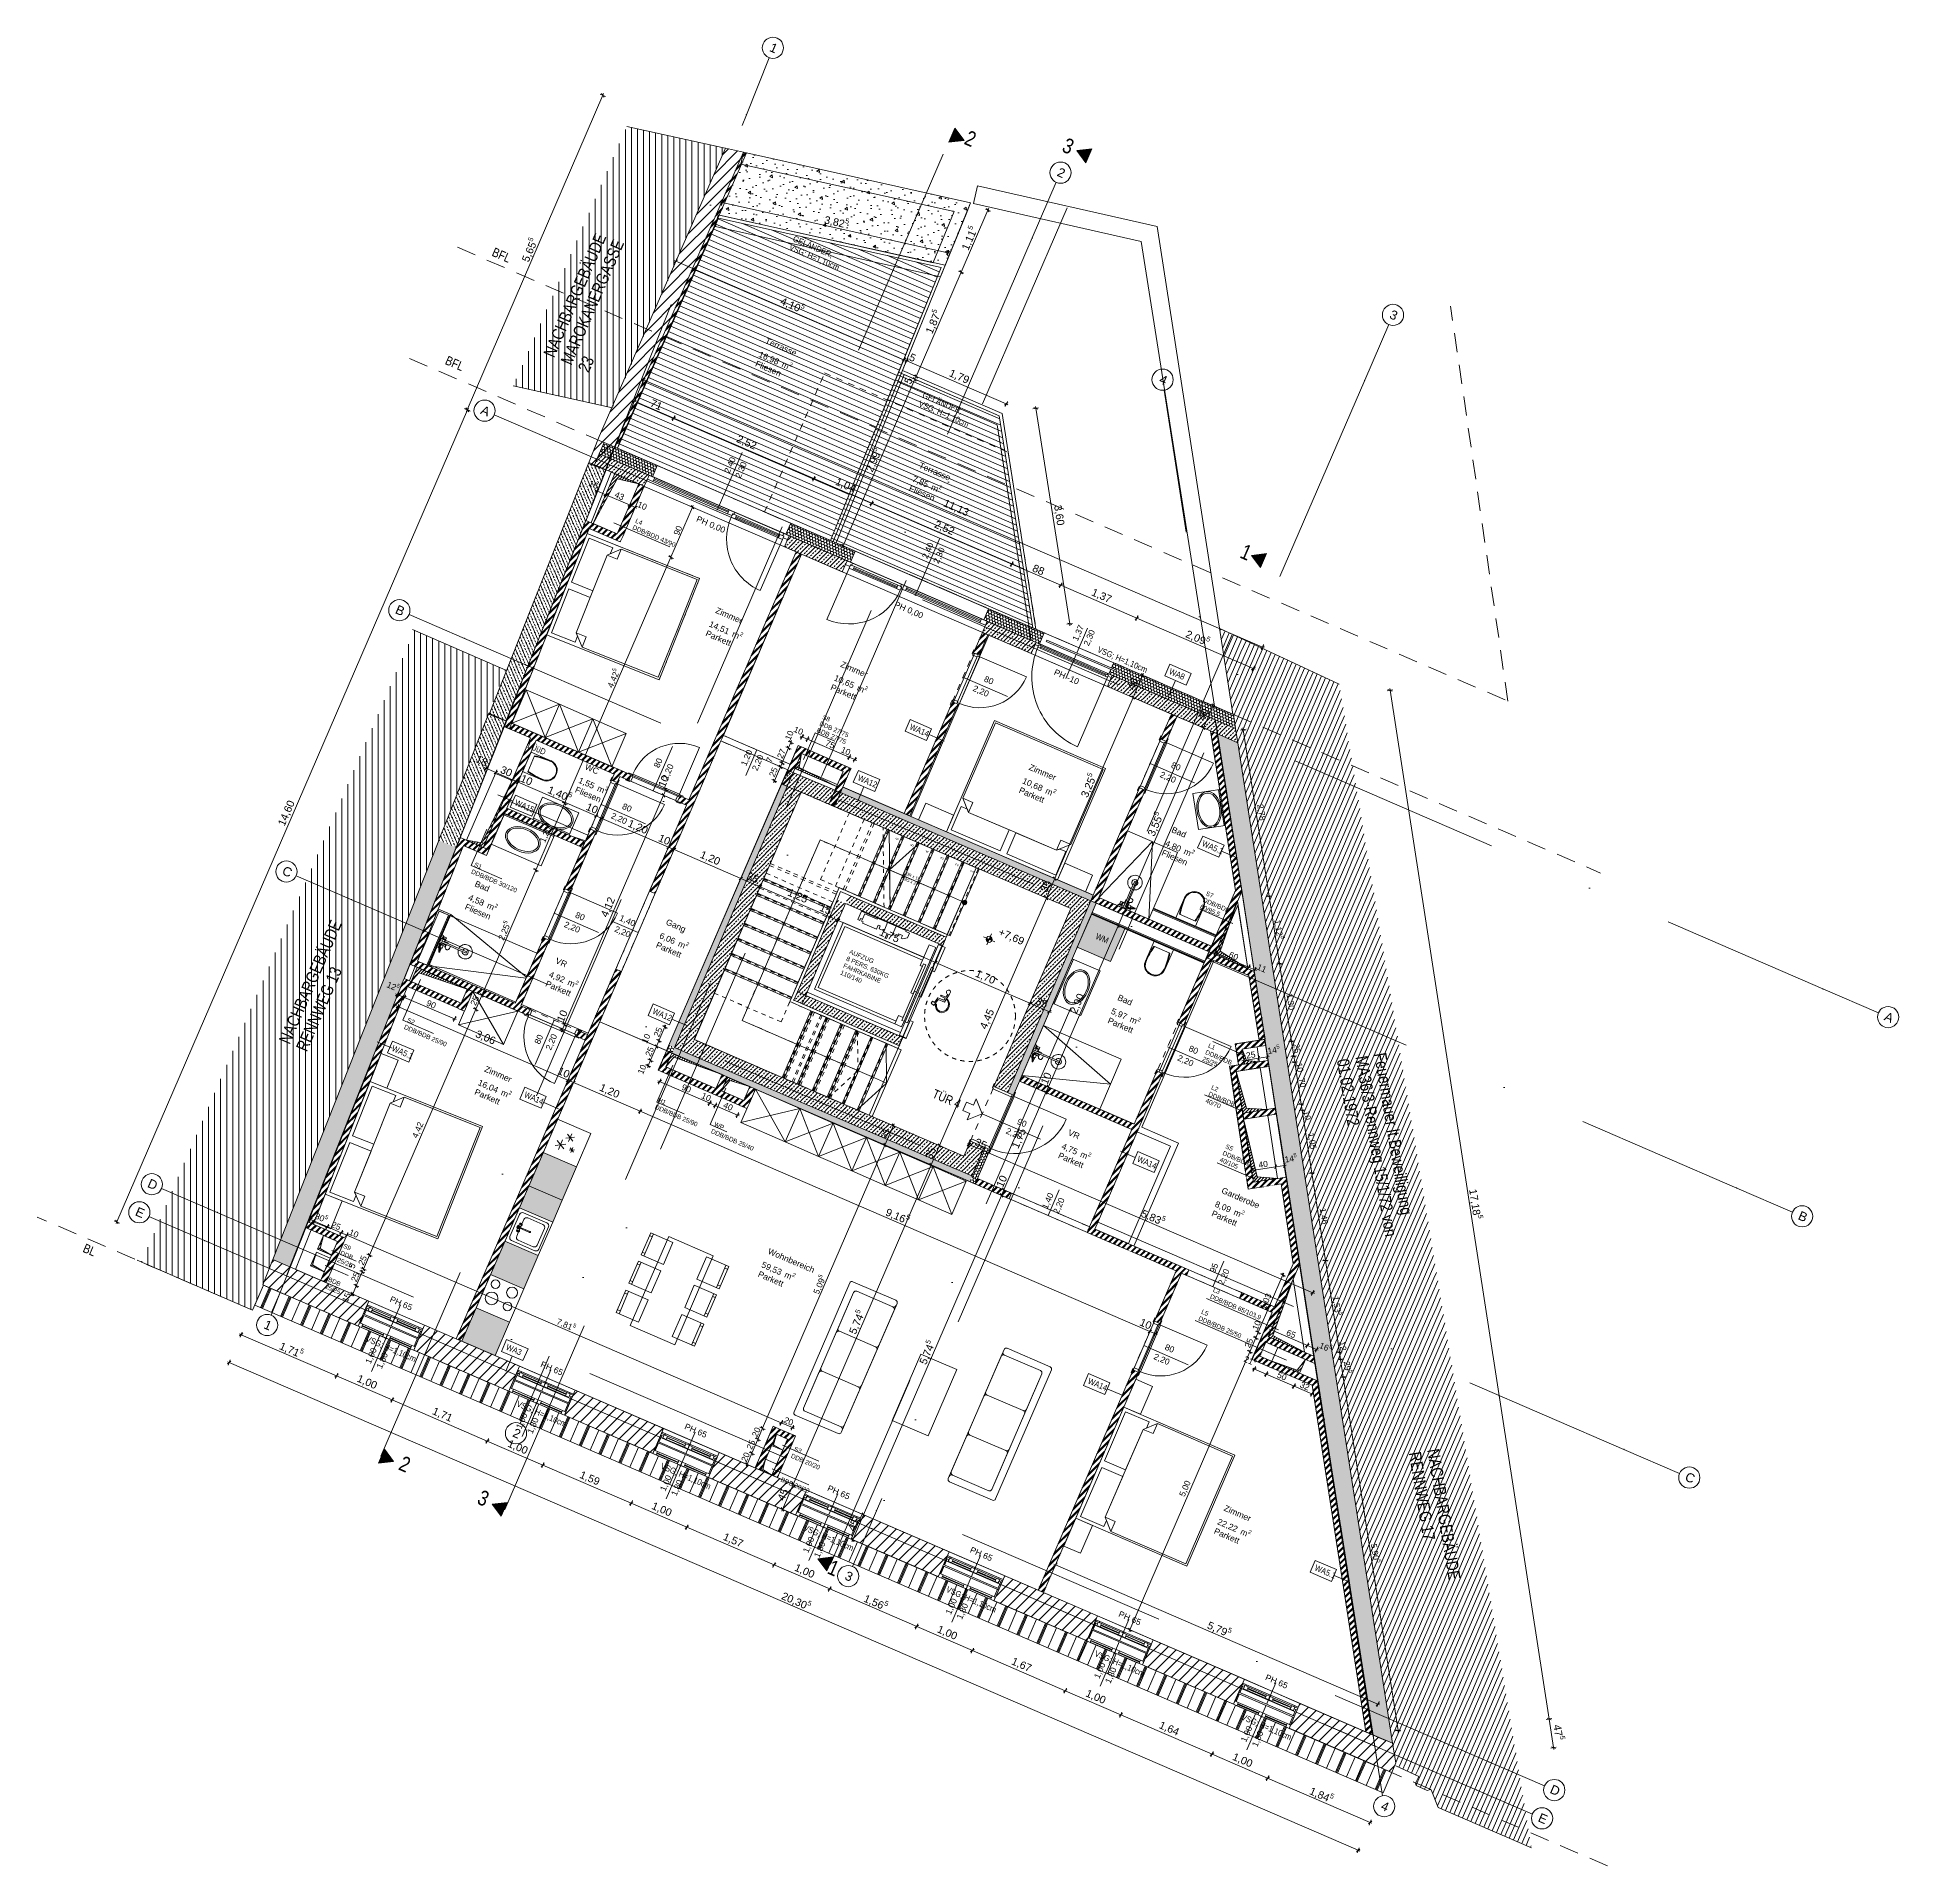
# Model space of a CAD drawing. Header units: millimetres. Extents: x 12535370 to 12566104, y 356204400 to 356234587.
import ezdxf
from ezdxf.enums import TextEntityAlignment as Align

# ---------------------------------------------------------------- set-up
doc = ezdxf.new("R2010")
doc.units = ezdxf.units.MM
doc.header["$MEASUREMENT"] = 0
doc.set_wipeout_variables(frame=1)
for name, pattern in [('Dashed', [211.666667, 105.833333, -105.833333]), ('Dashed Long', [529.166651, 317.499995, -211.666656]), ('Dashed Small', [141.111111, 70.555556, -70.555556]), ('Dot & Dashed', [6702.78, 3527.78, -1763.89, 0, -1411.11]), ('Wipeout_Contour', [1000, 0, -1000])]:
    doc.linetypes.add(name, pattern=pattern)
for name, color, linetype in [('New_010 Aussenwände', 7, 'Continuous'), ('New_015 Innenwände', 7, 'Continuous'), ('New_035 Decken', 7, 'Continuous'), ('New_055 Treppen _ Lift', 7, 'Continuous'), ('New_060 Möbel Einbau', 7, 'Continuous'), ('New_065 Möbel Einrichtung', 7, 'Continuous'), ('New_080 Raumdefinitionen', 7, 'Continuous'), ('New_105 Bemassungen Projekt', 7, 'Continuous'), ('New_110 Bemassungen Ausführung', 7, 'Continuous'), ('New_255 Plangrafiken', 7, 'Continuous'), ('New_290 Raster _ Achsen', 7, 'Continuous'), ('New_Archicad Door Markers', 7, 'Continuous'), ('New_Archicad Doors', 7, 'Continuous'), ('New_Archicad Window Markers', 7, 'Continuous'), ('New_Archicad Windows', 7, 'Continuous')]:
    doc.layers.add(name, color=color, linetype=linetype)
for name, color, linetype, lineweight in [('New_010 Aussenwände_Pen_No__1', 7, 'Continuous', 13), ('New_010 Aussenwände_Pen_No__3', 7, 'Continuous', 18), ('New_010 Aussenwände_Pen_No__96', 8, 'Continuous', 13), ('New_015 Innenwände_Pen_No__1', 7, 'Continuous', 13), ('New_015 Innenwände_Pen_No__3', 7, 'Continuous', 18), ('New_015 Innenwände_Pen_No__96', 8, 'Continuous', 13), ('New_035 Decken_Pen_No__1', 7, 'Continuous', 13), ('New_055 Treppen _ Lift_Pen_No__1', 7, 'Continuous', 13), ('New_055 Treppen _ Lift_Pen_No__91', 255, 'Continuous', 13), ('New_060 Möbel Einbau_Pen_No__1', 7, 'Continuous', 13), ('New_060 Möbel Einbau_Pen_No__18', 255, 'Continuous', 13), ('New_065 Möbel Einrichtung_Pen_No__1', 7, 'Continuous', 13), ('New_065 Möbel Einrichtung_Pen_No__3', 7, 'Continuous', 18), ('New_065 Möbel Einrichtung_Pen_No__31', 7, 'Continuous', 13), ('New_105 Bemassungen Projekt_Pen_No__1', 7, 'Continuous', 13), ('New_110 Bemassungen Ausführung_Pen_No__1', 7, 'Continuous', 13), ('New_160 Beschriftungen Ausführung_Pen_No__1', 7, 'Continuous', 13), ('New_255 Plangrafiken_Pen_No__1', 7, 'Continuous', 13), ('New_255 Plangrafiken_Pen_No__21', 1, 'Continuous', 13), ('New_255 Plangrafiken_Pen_No__39', 8, 'Continuous', 13), ('New_290 Raster _ Achsen_Pen_No__1', 7, 'Continuous', 13), ('New_290 Raster _ Achsen_Pen_No__108', 7, 'Continuous', 13), ('New_Archicad Door Markers_Pen_No__1', 7, 'Continuous', 13), ('New_Archicad Doors_Pen_No__1', 7, 'Continuous', 13), ('New_Archicad Window Markers_Pen_No__1', 7, 'Continuous', 13), ('New_Archicad Window Markers_Pen_No__7', 7, 'Continuous', 70), ('New_Archicad Windows_Pen_No__1', 7, 'Continuous', 13), ('New_Archicad Windows_Pen_No__3', 7, 'Continuous', 18), ('New_Archicad Zone Stamps_Pen_No__1', 7, 'Continuous', 13), ('New_Baulinie_Pen_No__21', 1, 'Continuous', 13), ('New_HKLS1_Pen_No__1', 7, 'Continuous', 13), ('New_HKLS1_Pen_No__21', 1, 'Continuous', 13), ('New_HKLS1_Pen_No__39', 8, 'Continuous', 13)]:
    doc.layers.add(name, color=color, linetype=linetype, lineweight=lineweight)
for name, color, linetype, lineweight, true_color in [('New_055 Treppen _ Lift_Pen_No__71', 196, 'Continuous', 13, 0x35006a), ('New_Archicad Windows_Pen_No__23', 252, 'Continuous', 13, 0x969696), ('New_HKLS1_Pen_No__65', 20, 'Continuous', 13, 0xfa2d16)]:
    doc.layers.add(name, color=color, linetype=linetype, lineweight=lineweight, true_color=true_color)
doc.styles.add('GENERATED_STYLE_1', font='arial.ttf')
doc.styles.add('GENERATED_STYLE_2', font='arial.ttf', dxfattribs={"width": 0.8})
doc.dimstyles.new('GENERATED_STYLE__1', dxfattribs={"dimtxt": 125, "dimasz": 47.5, "dimexe": 0.18, "dimexo": 2, "dimgap": 0, "dimtad": 1, "dimlfac": 0.001, "dimzin": 0, "dimdsep": 46, "dimtxsty": 'GENERATED_STYLE_1', "dimblk": 'ARROWHEAD_2', "dimblk1": 'ARROWHEAD_2', "dimblk2": 'ARROWHEAD_2', "dimcen": 0.09, "dimclrd": 7, "dimclre": 7, "dimclrt": 7, "dimadec": 0, "dimazin": 0, "dimtfac": 1, "dimtdec": 4, "dimtmove": 0, "dimatfit": 3, "dimfxl": 1, "dimtolj": 1, "dimtzin": 0, "dimarcsym": 0})
doc.dimstyles.new('GENERATED_STYLE__2', dxfattribs={"dimtxt": 100, "dimasz": 47.5, "dimexe": 0.18, "dimexo": 2, "dimgap": 0, "dimtad": 1, "dimlfac": 0.001, "dimzin": 0, "dimdsep": 46, "dimtxsty": 'GENERATED_STYLE_1', "dimblk": 'ARROWHEAD_2', "dimblk1": 'ARROWHEAD_2', "dimblk2": 'ARROWHEAD_2', "dimcen": 0.09, "dimclrd": 7, "dimclre": 7, "dimclrt": 7, "dimadec": 0, "dimazin": 0, "dimtfac": 1, "dimtdec": 4, "dimtmove": 0, "dimatfit": 3, "dimfxl": 1, "dimtolj": 1, "dimtzin": 0, "dimarcsym": 0})
doc.dimstyles.new('GENERATED_STYLE__3', dxfattribs={"dimtxt": 100, "dimasz": 47.5, "dimexe": 0.18, "dimexo": 2, "dimgap": 0, "dimtad": 1, "dimlfac": 0.001, "dimzin": 0, "dimdsep": 46, "dimtxsty": 'GENERATED_STYLE_1', "dimblk": 'ARROWHEAD_2', "dimblk1": 'ARROWHEAD_2', "dimblk2": 'ARROWHEAD_2', "dimcen": 0.09, "dimclrd": 7, "dimclre": 7, "dimclrt": 7, "dimadec": 0, "dimazin": 0, "dimtfac": 1, "dimtdec": 4, "dimtmove": 2, "dimatfit": 3, "dimfxl": 1, "dimtolj": 1, "dimtzin": 0, "dimarcsym": 0})
pattern_1 = [(45, (12240439.157, 356160438.356), (-26.5165043, 26.5165043), [])]
pattern_2 = [(45, (12240439.16, 356160438.36), (-91.92388, 91.92388), [])]
pattern_3 = [(246.636458, (12240439.157, 356160438.356), (-47.701051, 20.606061), [30, -60]), (246.636458, (12240445.16, 356160386.74), (-47.701051, 20.606061), [30, -60]), (306.636458, (12240427.26, 356160410.815), (41.695898, 31.007291), [30, -60]), (306.636458, (12240474.96, 356160390.21), (41.695898, 31.007291), [30, -60]), (6.636458, (12240439.157, 356160438.356), (-6.005153, 51.613352), [30, -60]), (6.636458, (12240486.86, 356160417.75), (-6.005153, 51.613352), [30, -60])]
pattern_4 = [(45, (12240439.16, 356160438.36), (-70.710678, 70.710678), [30, -20]), (45, (12240403.8, 356160473.71), (-70.710678, 70.710678), [100, 0])]
pattern_5 = [(336.636458, (12240439.157, 356160438.356), (20.6060615, 47.701051), [30, -60]), (336.636458, (12240490.77, 356160444.36), (20.6060615, 47.701051), [30, -60]), (36.636458, (12240466.697, 356160426.46), (-31.007291, 41.695898), [30, -60]), (36.636458, (12240487.303, 356160474.16), (-31.007291, 41.695898), [30, -60]), (96.636458, (12240439.157, 356160438.356), (51.613352, 6.0051526), [30, -60]), (96.636458, (12240459.76, 356160486.057), (51.613352, 6.0051526), [30, -60])]
pattern_6 = [(66.636458, (12240439.157, 356160438.356), (-47.701051, 20.606061), [30, -60]), (66.636458, (12240433.15, 356160489.97), (-47.701051, 20.606061), [30, -60]), (126.636458, (12240451.053, 356160465.896), (41.695898, 31.007291), [30, -60]), (126.636458, (12240403.35, 356160486.5), (41.695898, 31.007291), [30, -60]), (186.636458, (12240439.157, 356160438.356), (-6.005153, 51.613352), [30, -60]), (186.636458, (12240391.455, 356160458.96), (-6.005153, 51.613352), [30, -60])]
pattern_7 = [(156.636458, (12240439.157, 356160438.356), (20.606061, 47.701051), [30, -60]), (156.636458, (12240387.543, 356160432.35), (20.606061, 47.701051), [30, -60]), (216.636458, (12240411.616, 356160450.25), (-31.007291, 41.695898), [30, -60]), (216.636458, (12240391.01, 356160402.55), (-31.007291, 41.695898), [30, -60]), (276.636458, (12240439.157, 356160438.356), (51.613352, 6.005153), [30, -60]), (276.636458, (12240418.55, 356160390.654), (51.613352, 6.005153), [30, -60])]
pattern_8 = [(45, (12240439.16, 356160438.356), (-53.033009, 53.033009), []), (45, (12240428.55, 356160448.96), (-53.033009, 53.033009), [])]
pattern_9 = [(246.636458, (12240439.157, 356160438.356), (-47.701051, 20.606061), [30, -60]), (246.636458, (12240445.16, 356160386.74), (-47.701051, 20.606061), [30, -60]), (306.636458, (12240427.26, 356160410.815), (41.695898, 31.007291), [30, -60]), (306.636458, (12240474.96, 356160390.21), (41.695898, 31.007291), [30, -60]), (6.636458, (12240439.157, 356160438.356), (-6.005153, 51.613352), [30, -60]), (6.636458, (12240486.86, 356160417.75), (-6.005153, 51.613352), [30, -60])]
pattern_10 = [(113.529023, (12240439.16, 356160438.36), (91.685797, 39.921355), [30, -20]), (113.529023, (12240393.31, 356160418.39), (91.685797, 39.921355), [100, 0])]

msp = doc.modelspace()

# ---------------------------------------------------------------- texts
at = {"layer": 'New_160 Beschriftungen Ausführung_Pen_No__1', "color": 7, "linetype": 'Continuous', "lineweight": 13, "char_height": 100, "width": 835.84291, "attachment_point": 7, "rotation": 336.6364577, "line_spacing_factor": 0.919917, "style": 'GENERATED_STYLE_2'}
for insert in [(12547766.967, 356231065.321), (12549906.334, 356228483.492)]:
    msp.add_mtext('\\A1;{\\pql;\\fArial|b0|i0|c0|p0;\\W0.800000;GELÄNDER, \\fArial|b0|i0|c0|p0;\\W0.800000;VSG; H=1,10cm}', dxfattribs=dict(at, insert=insert))
at = {"layer": 'New_160 Beschriftungen Ausführung_Pen_No__1', "color": 7, "linetype": 'Continuous', "lineweight": 13, "attachment_point": 7, "rotation": 336.6364577, "style": 'GENERATED_STYLE_2'}
for s, insert, char_height in [('\\A1;{\\pql;\\fArial|b0|i0|c0|p0;\\W0.800000;WA\\fArial|b0|i0|c0|p0;\\W0.800000;8}', (12554046.303, 356224078.011), 100), ('\\A1;{\\pql;\\fArial|b0|i0|c0|p0;\\W0.800000;TÜR \\fArial|b0|i0|c0|p0;\\W0.800000;4}', (12550134.054, 356217086.648), 150)]:
    msp.add_mtext(s, dxfattribs=dict(at, insert=insert, char_height=char_height))
at = {"layer": 'New_160 Beschriftungen Ausführung_Pen_No__1', "color": 7, "linetype": 'Continuous', "lineweight": 13, "insert": (12548619.461, 356219117.29), "char_height": 75, "width": 844.60662, "attachment_point": 7, "rotation": 336.6364577, "style": 'GENERATED_STYLE_2'}
msp.add_mtext('\\A1;{\\pql;\\fArial|b0|i0|c0|p0;\\W0.800000;AUFZUG \\P\\pql;\\fArial|b0|i0|c0|p0;\\W0.800000;8 PERS. 630KG FAHRKABINE 110/140\\P\\pql;\\fArial|b0|i0|c0|p0;\\W0.800000;}', dxfattribs=at)
at = {"layer": 'New_255 Plangrafiken_Pen_No__1', "color": 7, "linetype": 'Continuous', "lineweight": 13, "char_height": 250, "attachment_point": 7, "rotation": 336.6364577, "style": 'GENERATED_STYLE_2'}
for s, insert in [('\\A1;{\\pql;\\fArial|b0|i0|c0|p0;\\W0.800000;2}', (12550657.867, 356232829.642)), ('\\A1;{\\pql;\\fArial|b0|i0|c0|p0;\\W0.800000;3}', (12552271.046, 356232704.055)), ('\\A1;{\\pql;\\fArial|b0|i0|c0|p0;\\W0.800000;1}', (12555208.454, 356226002.208))]:
    msp.add_mtext(s, dxfattribs=dict(at, insert=insert))
at = {"layer": 'New_255 Plangrafiken_Pen_No__1', "color": 7, "linetype": 'Continuous', "lineweight": 13, "char_height": 200, "attachment_point": 7, "rotation": 279.3807748, "style": 'GENERATED_STYLE_2'}
for s, insert, line_spacing_factor in [('\\A1;{\\pql;\\fArial|b0|i0|c0|p0;\\W0.800000;Feuermauer lt.Beweilligung\\P\\pql;\\fArial|b0|i0|c0|p0;\\W0.800000;MA36/3-Rennweg 15/1/72 von\\P\\pql;\\fArial|b0|i0|c0|p0;\\W0.800000;01.02.1972}', (12556823.331, 356217701.826), 0.937161), ('\\A1;{\\pql;\\fArial|b0|i0|c0|p0;\\W0.800000;NACHBARGEBÄUDE\\P\\pql;\\fArial|b0|i0|c0|p0;\\W0.800000;RENNWEG 17}', (12558012.198, 356211215.373), 0.921289)]:
    msp.add_mtext(s, dxfattribs=dict(at, insert=insert, line_spacing_factor=line_spacing_factor))
at = {"layer": 'New_Baulinie_Pen_No__21', "color": 1, "linetype": 'Continuous', "lineweight": 13, "char_height": 150, "attachment_point": 7, "rotation": 336.6364577, "style": 'GENERATED_STYLE_2'}
for s, insert in [('\\A1;{\\pql;\\fArial|b0|i0|c0|p0;\\W0.800000;B\\fArial|b0|i0|c0|p0;\\W0.800000;F\\fArial|b0|i0|c0|p0;\\W0.800000;L}', (12542864.09, 356230982.697)), ('\\A1;{\\pql;\\fArial|b0|i0|c0|p0;\\W0.800000;B\\fArial|b0|i0|c0|p0;\\W0.800000;F\\fArial|b0|i0|c0|p0;\\W0.800000;L}', (12542091.866, 356229195.072)), ('\\A1;{\\pql;\\fArial|b0|i0|c0|p0;\\W0.800000;BL}', (12536109.972, 356214538.701))]:
    msp.add_mtext(s, dxfattribs=dict(at, insert=insert))

# ---------------------------------------------------------------- blocks, each defined once
blk = doc.blocks.new('Zimmer__1', base_point=(12542543, 356216049))
at = {"layer": 'New_Archicad Zone Stamps_Pen_No__1', "color": 7, "lineweight": 13, "insert": (12542687, 356217412), "char_height": 100, "attachment_point": 1, "rotation": 336.6365, "style": 'GENERATED_STYLE_1'}
blk.add_mtext('\\A1;{\\pql;\\pt0,50;\\fArial|b0|i0|c0|p0;\\W1.000000;16,04\\fArial|b0|i0|c0|p0;\\W1.000000;\\A1{\\H.66x;\\S^  ;}\\fArial|b0|i0|c0|p0;\\W1.000000; m\\fArial|b0|i0|c0|p0;\\W1.000000;\\A1{\\H.66x;\\S2^  ;}}', dxfattribs=at)
at = {"layer": 'New_Archicad Zone Stamps_Pen_No__1', "color": 7, "lineweight": 13, "style": 'GENERATED_STYLE_1'}
for tag, p in [('ROOM_NAME', (12542782, 356217609)), ('DUMMY_559', (12542618, 356217254)), ('floor_f', (12542618, 356217231)), ('DUMMY_558', (12542696, 356217434))]:
    blk.add_attdef(tag, text='', height=100, rotation=336.6365, dxfattribs=at).set_placement(p, align=Align.TOP_LEFT)
blk = doc.blocks.new('Wohnbereich__2', base_point=(12547347, 356214951))
at = {"layer": 'New_Archicad Zone Stamps_Pen_No__1', "color": 7, "lineweight": 13, "insert": (12547367, 356214404), "char_height": 100, "attachment_point": 1, "rotation": 336.6365, "style": 'GENERATED_STYLE_1'}
blk.add_mtext('\\A1;{\\pql;\\pt0,50;\\fArial|b0|i0|c0|p0;\\W1.000000;59,53\\fArial|b0|i0|c0|p0;\\W1.000000;\\A1{\\H.66x;\\S^  ;}\\fArial|b0|i0|c0|p0;\\W1.000000; m\\fArial|b0|i0|c0|p0;\\W1.000000;\\A1{\\H.66x;\\S2^  ;}}', dxfattribs=at)
at = {"layer": 'New_Archicad Zone Stamps_Pen_No__1', "color": 7, "lineweight": 13, "style": 'GENERATED_STYLE_1'}
for tag, p in [('ROOM_NAME', (12547462, 356214601)), ('DUMMY_559', (12547299, 356214246)), ('floor_f', (12547299, 356214223)), ('DUMMY_558', (12547377, 356214426))]:
    blk.add_attdef(tag, text='', height=100, rotation=336.6365, dxfattribs=at).set_placement(p, align=Align.TOP_LEFT)
blk = doc.blocks.new('Zimmer__3', base_point=(12554756, 356210762))
at = {"layer": 'New_Archicad Zone Stamps_Pen_No__1', "color": 7, "lineweight": 13, "insert": (12554895, 356210162), "char_height": 100, "attachment_point": 1, "rotation": 336.6365, "style": 'GENERATED_STYLE_1'}
blk.add_mtext('\\A1;{\\pql;\\pt0,50;\\fArial|b0|i0|c0|p0;\\W1.000000;22,22\\fArial|b0|i0|c0|p0;\\W1.000000;\\A1{\\H.66x;\\S^  ;}\\fArial|b0|i0|c0|p0;\\W1.000000; m\\fArial|b0|i0|c0|p0;\\W1.000000;\\A1{\\H.66x;\\S2^  ;}}', dxfattribs=at)
at = {"layer": 'New_Archicad Zone Stamps_Pen_No__1', "color": 7, "lineweight": 13, "style": 'GENERATED_STYLE_1'}
for tag, p in [('DUMMY_558', (12554905, 356210185)), ('ROOM_NAME', (12554990, 356210360)), ('DUMMY_559', (12554827, 356210004)), ('floor_f', (12554827, 356209981))]:
    blk.add_attdef(tag, text='', height=100, rotation=336.6365, dxfattribs=at).set_placement(p, align=Align.TOP_LEFT)
blk = doc.blocks.new('VR__4', base_point=(12552654, 356216535))
at = {"layer": 'New_Archicad Zone Stamps_Pen_No__1', "color": 7, "lineweight": 13, "insert": (12552323, 356216361), "char_height": 100, "attachment_point": 1, "rotation": 336.6365, "style": 'GENERATED_STYLE_1'}
blk.add_mtext('\\A1;{\\pql;\\pt0,50;\\fArial|b0|i0|c0|p0;\\W1.000000;4,75\\fArial|b0|i0|c0|p0;\\W1.000000;\\A1{\\H.66x;\\S^  ;}\\fArial|b0|i0|c0|p0;\\W1.000000; m\\fArial|b0|i0|c0|p0;\\W1.000000;\\A1{\\H.66x;\\S2^  ;}}', dxfattribs=at)
at = {"layer": 'New_Archicad Zone Stamps_Pen_No__1', "color": 7, "lineweight": 13, "style": 'GENERATED_STYLE_1'}
for tag, p in [('DUMMY_558', (12552333, 356216384)), ('ROOM_NAME', (12552418, 356216559)), ('DUMMY_559', (12552255, 356216204)), ('floor_f', (12552255, 356216181))]:
    blk.add_attdef(tag, text='', height=100, rotation=336.6365, dxfattribs=at).set_placement(p, align=Align.TOP_LEFT)
blk = doc.blocks.new('Garderobe__5', base_point=(12554975, 356215670))
at = {"layer": 'New_Archicad Zone Stamps_Pen_No__1', "color": 7, "lineweight": 13, "insert": (12554856, 356215405), "char_height": 100, "attachment_point": 1, "rotation": 336.6365, "style": 'GENERATED_STYLE_1'}
blk.add_mtext('\\A1;{\\pql;\\pt0,50;\\fArial|b0|i0|c0|p0;\\W1.000000;8,09\\fArial|b0|i0|c0|p0;\\W1.000000;\\A1{\\H.66x;\\S^  ;}\\fArial|b0|i0|c0|p0;\\W1.000000; m\\fArial|b0|i0|c0|p0;\\W1.000000;\\A1{\\H.66x;\\S2^  ;}}', dxfattribs=at)
at = {"layer": 'New_Archicad Zone Stamps_Pen_No__1', "color": 7, "lineweight": 13, "style": 'GENERATED_STYLE_1'}
for tag, p in [('DUMMY_558', (12554866, 356215427)), ('ROOM_NAME', (12554952, 356215603)), ('DUMMY_559', (12554788, 356215247)), ('floor_f', (12554788, 356215224))]:
    blk.add_attdef(tag, text='', height=100, rotation=336.6365, dxfattribs=at).set_placement(p, align=Align.TOP_LEFT)
blk = doc.blocks.new('Bad__6', base_point=(12553470, 356218763))
at = {"layer": 'New_Archicad Zone Stamps_Pen_No__1', "color": 7, "lineweight": 13, "insert": (12553140, 356218590), "char_height": 100, "attachment_point": 1, "rotation": 336.6365, "style": 'GENERATED_STYLE_1'}
blk.add_mtext('\\A1;{\\pql;\\pt0,50;\\fArial|b0|i0|c0|p0;\\W1.000000;5,97\\fArial|b0|i0|c0|p0;\\W1.000000;\\A1{\\H.66x;\\S^  ;}\\fArial|b0|i0|c0|p0;\\W1.000000; m\\fArial|b0|i0|c0|p0;\\W1.000000;\\A1{\\H.66x;\\S2^  ;}}', dxfattribs=at)
at = {"layer": 'New_Archicad Zone Stamps_Pen_No__1', "color": 7, "lineweight": 13, "style": 'GENERATED_STYLE_1'}
for tag, p in [('ROOM_NAME', (12553235, 356218788)), ('DUMMY_558', (12553149, 356218612)), ('DUMMY_559', (12553072, 356218432)), ('floor_f', (12553072, 356218409))]:
    blk.add_attdef(tag, text='', height=100, rotation=336.6365, dxfattribs=at).set_placement(p, align=Align.TOP_LEFT)
blk = doc.blocks.new('Zimmer__7', base_point=(12548930, 356224250))
at = {"layer": 'New_Archicad Zone Stamps_Pen_No__1', "color": 7, "lineweight": 13, "insert": (12548565, 356224092), "char_height": 100, "attachment_point": 1, "rotation": 336.6365, "style": 'GENERATED_STYLE_1'}
blk.add_mtext('\\A1;{\\pql;\\pt0,50;\\fArial|b0|i0|c0|p0;\\W1.000000;10,65\\fArial|b0|i0|c0|p0;\\W1.000000;\\A1{\\H.66x;\\S^  ;}\\fArial|b0|i0|c0|p0;\\W1.000000; m\\fArial|b0|i0|c0|p0;\\W1.000000;\\A1{\\H.66x;\\S2^  ;}}', dxfattribs=at)
at = {"layer": 'New_Archicad Zone Stamps_Pen_No__1', "color": 7, "lineweight": 13, "style": 'GENERATED_STYLE_1'}
for tag, p in [('ROOM_NAME', (12548660, 356224290)), ('DUMMY_558', (12548574, 356224114)), ('DUMMY_559', (12548496, 356223934)), ('floor_f', (12548496, 356223911))]:
    blk.add_attdef(tag, text='', height=100, rotation=336.6365, dxfattribs=at).set_placement(p, align=Align.TOP_LEFT)
blk = doc.blocks.new('Zimmer__8', base_point=(12546867, 356225141))
at = {"layer": 'New_Archicad Zone Stamps_Pen_No__1', "color": 7, "lineweight": 13, "insert": (12546502, 356224982), "char_height": 100, "attachment_point": 1, "rotation": 336.6365, "style": 'GENERATED_STYLE_1'}
blk.add_mtext('\\A1;{\\pql;\\pt0,50;\\fArial|b0|i0|c0|p0;\\W1.000000;14,51\\fArial|b0|i0|c0|p0;\\W1.000000;\\A1{\\H.66x;\\S^  ;}\\fArial|b0|i0|c0|p0;\\W1.000000; m\\fArial|b0|i0|c0|p0;\\W1.000000;\\A1{\\H.66x;\\S2^  ;}}', dxfattribs=at)
at = {"layer": 'New_Archicad Zone Stamps_Pen_No__1', "color": 7, "lineweight": 13, "style": 'GENERATED_STYLE_1'}
for tag, p in [('DUMMY_558', (12546511, 356225005)), ('ROOM_NAME', (12546597, 356225180)), ('DUMMY_559', (12546433, 356224824)), ('floor_f', (12546433, 356224801))]:
    blk.add_attdef(tag, text='', height=100, rotation=336.6365, dxfattribs=at).set_placement(p, align=Align.TOP_LEFT)
blk = doc.blocks.new('Gang__9', base_point=(12546013, 356220011))
at = {"layer": 'New_Archicad Zone Stamps_Pen_No__1', "color": 7, "lineweight": 13, "insert": (12545682, 356219837), "char_height": 100, "attachment_point": 1, "rotation": 336.6365, "style": 'GENERATED_STYLE_1'}
blk.add_mtext('\\A1;{\\pql;\\pt0,50;\\fArial|b0|i0|c0|p0;\\W1.000000;6,06\\fArial|b0|i0|c0|p0;\\W1.000000;\\A1{\\H.66x;\\S^  ;}\\fArial|b0|i0|c0|p0;\\W1.000000; m\\fArial|b0|i0|c0|p0;\\W1.000000;\\A1{\\H.66x;\\S2^  ;}}', dxfattribs=at)
at = {"layer": 'New_Archicad Zone Stamps_Pen_No__1', "color": 7, "lineweight": 13, "style": 'GENERATED_STYLE_1'}
for tag, p in [('ROOM_NAME', (12545778, 356220035)), ('DUMMY_559', (12545614, 356219679)), ('DUMMY_558', (12545692, 356219860)), ('floor_f', (12545614, 356219656))]:
    blk.add_attdef(tag, text='', height=100, rotation=336.6365, dxfattribs=at).set_placement(p, align=Align.TOP_LEFT)
blk = doc.blocks.new('VR__10', base_point=(12544189, 356219371))
at = {"layer": 'New_Archicad Zone Stamps_Pen_No__1', "color": 7, "lineweight": 13, "insert": (12543858, 356219198), "char_height": 100, "attachment_point": 1, "rotation": 336.6365, "style": 'GENERATED_STYLE_1'}
blk.add_mtext('\\A1;{\\pql;\\pt0,50;\\fArial|b0|i0|c0|p0;\\W1.000000;4,92\\fArial|b0|i0|c0|p0;\\W1.000000;\\A1{\\H.66x;\\S^  ;}\\fArial|b0|i0|c0|p0;\\W1.000000; m\\fArial|b0|i0|c0|p0;\\W1.000000;\\A1{\\H.66x;\\S2^  ;}}', dxfattribs=at)
at = {"layer": 'New_Archicad Zone Stamps_Pen_No__1', "color": 7, "lineweight": 13, "style": 'GENERATED_STYLE_1'}
for tag, p in [('ROOM_NAME', (12543954, 356219396)), ('DUMMY_558', (12543868, 356219220)), ('DUMMY_559', (12543790, 356219040)), ('floor_f', (12543790, 356219017))]:
    blk.add_attdef(tag, text='', height=100, rotation=336.6365, dxfattribs=at).set_placement(p, align=Align.TOP_LEFT)
blk = doc.blocks.new('Bad__11', base_point=(12542540, 356220848))
at = {"layer": 'New_Archicad Zone Stamps_Pen_No__1', "color": 7, "lineweight": 13, "insert": (12542527, 356220468), "char_height": 100, "attachment_point": 1, "rotation": 336.6365, "style": 'GENERATED_STYLE_1'}
blk.add_mtext('\\A1;{\\pql;\\pt0,50;\\fArial|b0|i0|c0|p0;\\W1.000000;4,58\\fArial|b0|i0|c0|p0;\\W1.000000;\\A1{\\H.66x;\\S^  ;}\\fArial|b0|i0|c0|p0;\\W1.000000; m\\fArial|b0|i0|c0|p0;\\W1.000000;\\A1{\\H.66x;\\S2^  ;}}', dxfattribs=at)
at = {"layer": 'New_Archicad Zone Stamps_Pen_No__1', "color": 7, "lineweight": 13, "style": 'GENERATED_STYLE_1'}
for tag, p in [('ROOM_NAME', (12542622, 356220666)), ('DUMMY_559', (12542459, 356220310)), ('floor_f', (12542459, 356220287)), ('DUMMY_558', (12542537, 356220490))]:
    blk.add_attdef(tag, text='', height=100, rotation=336.6365, dxfattribs=at).set_placement(p, align=Align.TOP_LEFT)
blk = doc.blocks.new('WC__12', base_point=(12544360, 356222781))
at = {"layer": 'New_Archicad Zone Stamps_Pen_No__1', "color": 7, "lineweight": 13, "insert": (12544347, 356222401), "char_height": 100, "attachment_point": 1, "rotation": 336.6365, "style": 'GENERATED_STYLE_1'}
blk.add_mtext('\\A1;{\\pql;\\pt0,50;\\fArial|b0|i0|c0|p0;\\W1.000000;1,55\\fArial|b0|i0|c0|p0;\\W1.000000;\\A1{\\H.66x;\\S^  ;}\\fArial|b0|i0|c0|p0;\\W1.000000; m\\fArial|b0|i0|c0|p0;\\W1.000000;\\A1{\\H.66x;\\S2^  ;}}', dxfattribs=at)
at = {"layer": 'New_Archicad Zone Stamps_Pen_No__1', "color": 7, "lineweight": 13, "style": 'GENERATED_STYLE_1'}
for tag, p in [('ROOM_NAME', (12544442, 356222599)), ('DUMMY_559', (12544279, 356222243)), ('floor_f', (12544279, 356222220)), ('DUMMY_558', (12544357, 356222423))]:
    blk.add_attdef(tag, text='', height=100, rotation=336.6365, dxfattribs=at).set_placement(p, align=Align.TOP_LEFT)
blk = doc.blocks.new('Terrasse__13', base_point=(12547688, 356229591))
at = {"layer": 'New_Archicad Zone Stamps_Pen_No__1', "color": 7, "lineweight": 13, "insert": (12547322, 356229433), "char_height": 100, "attachment_point": 1, "rotation": 336.6365, "style": 'GENERATED_STYLE_1'}
blk.add_mtext('\\A1;{\\pql;\\pt0,50;\\fArial|b0|i0|c0|p0;\\W1.000000;16,98\\fArial|b0|i0|c0|p0;\\W1.000000;\\A1{\\H.66x;\\S^  ;}\\fArial|b0|i0|c0|p0;\\W1.000000; m\\fArial|b0|i0|c0|p0;\\W1.000000;\\A1{\\H.66x;\\S2^  ;}}', dxfattribs=at)
at = {"layer": 'New_Archicad Zone Stamps_Pen_No__1', "color": 7, "lineweight": 13, "style": 'GENERATED_STYLE_1'}
for tag, p in [('ROOM_NAME', (12547417, 356229631)), ('DUMMY_559', (12547254, 356229275)), ('floor_f', (12547254, 356229252)), ('DUMMY_558', (12547332, 356229455))]:
    blk.add_attdef(tag, text='', height=100, rotation=336.6365, dxfattribs=at).set_placement(p, align=Align.TOP_LEFT)
blk = doc.blocks.new('Terrasse__14', base_point=(12550216, 356227539))
at = {"layer": 'New_Archicad Zone Stamps_Pen_No__1', "color": 7, "lineweight": 13, "insert": (12549859, 356227376), "char_height": 100, "attachment_point": 1, "rotation": 336.6365, "style": 'GENERATED_STYLE_1'}
blk.add_mtext('\\A1;{\\pql;\\pt0,50;\\fArial|b0|i0|c0|p0;\\W1.000000;7,85\\fArial|b0|i0|c0|p0;\\W1.000000;\\A1{\\H.66x;\\S^  ;}\\fArial|b0|i0|c0|p0;\\W1.000000; m\\fArial|b0|i0|c0|p0;\\W1.000000;\\A1{\\H.66x;\\S2^  ;}}', dxfattribs=at)
at = {"layer": 'New_Archicad Zone Stamps_Pen_No__1', "color": 7, "lineweight": 13, "style": 'GENERATED_STYLE_1'}
for tag, p in [('DUMMY_558', (12549869, 356227399)), ('ROOM_NAME', (12549955, 356227574)), ('DUMMY_559', (12549791, 356227218)), ('floor_f', (12549791, 356227196))]:
    blk.add_attdef(tag, text='', height=100, rotation=336.6365, dxfattribs=at).set_placement(p, align=Align.TOP_LEFT)
blk = doc.blocks.new('Zimmer__15', base_point=(12552041, 356222552))
at = {"layer": 'New_Archicad Zone Stamps_Pen_No__1', "color": 7, "lineweight": 13, "insert": (12551675, 356222393), "char_height": 100, "attachment_point": 1, "rotation": 336.6365, "style": 'GENERATED_STYLE_1'}
blk.add_mtext('\\A1;{\\pql;\\pt0,50;\\fArial|b0|i0|c0|p0;\\W1.000000;10,68\\fArial|b0|i0|c0|p0;\\W1.000000;\\A1{\\H.66x;\\S^  ;}\\fArial|b0|i0|c0|p0;\\W1.000000; m\\fArial|b0|i0|c0|p0;\\W1.000000;\\A1{\\H.66x;\\S2^  ;}}', dxfattribs=at)
at = {"layer": 'New_Archicad Zone Stamps_Pen_No__1', "color": 7, "lineweight": 13, "style": 'GENERATED_STYLE_1'}
for tag, p in [('ROOM_NAME', (12551771, 356222591)), ('DUMMY_559', (12551607, 356222235)), ('floor_f', (12551607, 356222212)), ('DUMMY_558', (12551685, 356222416))]:
    blk.add_attdef(tag, text='', height=100, rotation=336.6365, dxfattribs=at).set_placement(p, align=Align.TOP_LEFT)
blk = doc.blocks.new('Bad__16', base_point=(12554361, 356221535))
at = {"layer": 'New_Archicad Zone Stamps_Pen_No__1', "color": 7, "lineweight": 13, "insert": (12554031, 356221361), "char_height": 100, "attachment_point": 1, "rotation": 336.6365, "style": 'GENERATED_STYLE_1'}
blk.add_mtext('\\A1;{\\pql;\\pt0,50;\\fArial|b0|i0|c0|p0;\\W1.000000;4,80\\fArial|b0|i0|c0|p0;\\W1.000000;\\A1{\\H.66x;\\S^  ;}\\fArial|b0|i0|c0|p0;\\W1.000000; m\\fArial|b0|i0|c0|p0;\\W1.000000;\\A1{\\H.66x;\\S2^  ;}}', dxfattribs=at)
at = {"layer": 'New_Archicad Zone Stamps_Pen_No__1', "color": 7, "lineweight": 13, "style": 'GENERATED_STYLE_1'}
for tag, p in [('ROOM_NAME', (12554126, 356221559)), ('DUMMY_558', (12554040, 356221383)), ('DUMMY_559', (12553963, 356221203)), ('floor_f', (12553963, 356221180))]:
    blk.add_attdef(tag, text='', height=100, rotation=336.6365, dxfattribs=at).set_placement(p, align=Align.TOP_LEFT)
blk = doc.blocks.new('*X18', base_point=(12240439, 356160438))
at = {"layer": 'New_255 Plangrafiken_Pen_No__39', "color": 8, "linetype": 'Continuous', "lineweight": 13}
for p, q in [((12554911, 356224817), (12554900, 356224791)), ((12554911, 356224817), (12554900, 356224791)), ((12554981, 356224785), (12554922, 356224649)), ((12554981, 356224785), (12554922, 356224649)), ((12555050, 356224753), (12554964, 356224553)), ((12555050, 356224753), (12554964, 356224553)), ((12555119, 356224721), (12555034, 356224523)), ((12555119, 356224721), (12555034, 356224523)), ((12555188, 356224688), (12555104, 356224493)), ((12555188, 356224688), (12555104, 356224493)), ((12555257, 356224656), (12555174, 356224462)), ((12555257, 356224656), (12555174, 356224462)), ((12555327, 356224624), (12555244, 356224432)), ((12555327, 356224624), (12555244, 356224432)), ((12555396, 356224591), (12555314, 356224402)), ((12555396, 356224591), (12555314, 356224402)), ((12554964, 356224553), (12554944, 356224508)), ((12554964, 356224553), (12554944, 356224508)), ((12555034, 356224523), (12554966, 356224366)), ((12555034, 356224523), (12554966, 356224366)), ((12555016, 356224289), (12554988, 356224225)), ((12555016, 356224289), (12554988, 356224225)), ((12555104, 356224493), (12555016, 356224289)), ((12555104, 356224493), (12555016, 356224289)), ((12555174, 356224462), (12555086, 356224258)), ((12555174, 356224462), (12555086, 356224258)), ((12555244, 356224432), (12555156, 356224228)), ((12555244, 356224432), (12555156, 356224228)), ((12555314, 356224402), (12555226, 356224198)), ((12555314, 356224402), (12555226, 356224198)), ((12555384, 356224371), (12555296, 356224168)), ((12555384, 356224371), (12555296, 356224168)), ((12555454, 356224341), (12555366, 356224137)), ((12555454, 356224341), (12555366, 356224137)), ((12555465, 356224559), (12555384, 356224371)), ((12555465, 356224559), (12555384, 356224371)), ((12555524, 356224311), (12555436, 356224107)), ((12555524, 356224311), (12555436, 356224107)), ((12555534, 356224527), (12555454, 356224341)), ((12555534, 356224527), (12555454, 356224341)), ((12555594, 356224281), (12555506, 356224077)), ((12555594, 356224281), (12555506, 356224077)), ((12555603, 356224495), (12555524, 356224311)), ((12555603, 356224495), (12555524, 356224311)), ((12555672, 356224462), (12555594, 356224281)), ((12555672, 356224462), (12555594, 356224281)), ((12555742, 356224430), (12555664, 356224250)), ((12555742, 356224430), (12555664, 356224250)), ((12555811, 356224398), (12555734, 356224220)), ((12555811, 356224398), (12555734, 356224220)), ((12555880, 356224366), (12555804, 356224190)), ((12555880, 356224366), (12555804, 356224190)), ((12555949, 356224333), (12555874, 356224160)), ((12555949, 356224333), (12555874, 356224160)), ((12556018, 356224301), (12555944, 356224129)), ((12556018, 356224301), (12555944, 356224129)), ((12555086, 356224258), (12555010, 356224083)), ((12555086, 356224258), (12555010, 356224083)), ((12555068, 356224024), (12555032, 356223941)), ((12555068, 356224024), (12555032, 356223941)), ((12555138, 356223994), (12555054, 356223800)), ((12555138, 356223994), (12555054, 356223800)), ((12555156, 356224228), (12555068, 356224024)), ((12555156, 356224228), (12555068, 356224024)), ((12555226, 356224198), (12555138, 356223994)), ((12555226, 356224198), (12555138, 356223994)), ((12555296, 356224168), (12555208, 356223964)), ((12555296, 356224168), (12555208, 356223964)), ((12555366, 356224137), (12555278, 356223933)), ((12555366, 356224137), (12555278, 356223933)), ((12555436, 356224107), (12555348, 356223903)), ((12555436, 356224107), (12555348, 356223903)), ((12555506, 356224077), (12555418, 356223873)), ((12555506, 356224077), (12555418, 356223873)), ((12555576, 356224047), (12555488, 356223843)), ((12555576, 356224047), (12555488, 356223843)), ((12555646, 356224016), (12555558, 356223812)), ((12555646, 356224016), (12555558, 356223812)), ((12555664, 356224250), (12555576, 356224047)), ((12555664, 356224250), (12555576, 356224047)), ((12555716, 356223986), (12555628, 356223782)), ((12555716, 356223986), (12555628, 356223782)), ((12555734, 356224220), (12555646, 356224016)), ((12555734, 356224220), (12555646, 356224016)), ((12555804, 356224190), (12555716, 356223986)), ((12555804, 356224190), (12555716, 356223986)), ((12555874, 356224160), (12555786, 356223956)), ((12555874, 356224160), (12555786, 356223956)), ((12555944, 356224129), (12555856, 356223925)), ((12555944, 356224129), (12555856, 356223925)), ((12556014, 356224099), (12555926, 356223895)), ((12556014, 356224099), (12555926, 356223895)), ((12556084, 356224069), (12555996, 356223865)), ((12556084, 356224069), (12555996, 356223865)), ((12556088, 356224269), (12556014, 356224099)), ((12556088, 356224269), (12556014, 356224099)), ((12556154, 356224039), (12556066, 356223835)), ((12556154, 356224039), (12556066, 356223835)), ((12556157, 356224237), (12556084, 356224069)), ((12556157, 356224237), (12556084, 356224069)), ((12556224, 356224008), (12556136, 356223804)), ((12556224, 356224008), (12556136, 356223804)), ((12556226, 356224204), (12556154, 356224039)), ((12556226, 356224204), (12556154, 356224039)), ((12556295, 356223978), (12556206, 356223774)), ((12556295, 356223978), (12556206, 356223774)), ((12556295, 356224172), (12556224, 356224008)), ((12556295, 356224172), (12556224, 356224008)), ((12556364, 356224140), (12556295, 356223978)), ((12556364, 356224140), (12556295, 356223978)), ((12556434, 356224107), (12556365, 356223948)), ((12556434, 356224107), (12556365, 356223948)), ((12556503, 356224075), (12556435, 356223918)), ((12556503, 356224075), (12556435, 356223918)), ((12556572, 356224043), (12556505, 356223887)), ((12556572, 356224043), (12556505, 356223887)), ((12556641, 356224011), (12556575, 356223857)), ((12556641, 356224011), (12556575, 356223857)), ((12556710, 356223978), (12556645, 356223827)), ((12556710, 356223978), (12556645, 356223827)), ((12555120, 356223760), (12555076, 356223658)), ((12555120, 356223760), (12555076, 356223658)), ((12555190, 356223729), (12555102, 356223526)), ((12555190, 356223729), (12555102, 356223526)), ((12555208, 356223964), (12555120, 356223760)), ((12555208, 356223964), (12555120, 356223760)), ((12555260, 356223699), (12555172, 356223495)), ((12555260, 356223699), (12555172, 356223495)), ((12555278, 356223933), (12555190, 356223729)), ((12555278, 356223933), (12555190, 356223729)), ((12555330, 356223669), (12555242, 356223465)), ((12555330, 356223669), (12555242, 356223465)), ((12555348, 356223903), (12555260, 356223699)), ((12555348, 356223903), (12555260, 356223699)), ((12555418, 356223873), (12555330, 356223669)), ((12555418, 356223873), (12555330, 356223669)), ((12555488, 356223843), (12555400, 356223639)), ((12555488, 356223843), (12555400, 356223639)), ((12555558, 356223812), (12555470, 356223608)), ((12555558, 356223812), (12555470, 356223608)), ((12555628, 356223782), (12555540, 356223578)), ((12555628, 356223782), (12555540, 356223578)), ((12555698, 356223752), (12555610, 356223548)), ((12555698, 356223752), (12555610, 356223548)), ((12555768, 356223722), (12555680, 356223518)), ((12555768, 356223722), (12555680, 356223518)), ((12555786, 356223956), (12555698, 356223752)), ((12555786, 356223956), (12555698, 356223752)), ((12555838, 356223691), (12555750, 356223487)), ((12555838, 356223691), (12555750, 356223487)), ((12555856, 356223925), (12555768, 356223722)), ((12555856, 356223925), (12555768, 356223722)), ((12555926, 356223895), (12555838, 356223691)), ((12555926, 356223895), (12555838, 356223691)), ((12555996, 356223865), (12555908, 356223661)), ((12555996, 356223865), (12555908, 356223661)), ((12556066, 356223835), (12555978, 356223631)), ((12556066, 356223835), (12555978, 356223631)), ((12556136, 356223804), (12556048, 356223601)), ((12556136, 356223804), (12556048, 356223601)), ((12556206, 356223774), (12556118, 356223570)), ((12556206, 356223774), (12556118, 356223570)), ((12556277, 356223744), (12556188, 356223540)), ((12556277, 356223744), (12556188, 356223540)), ((12556347, 356223714), (12556258, 356223510)), ((12556347, 356223714), (12556258, 356223510)), ((12556365, 356223948), (12556277, 356223744)), ((12556365, 356223948), (12556277, 356223744)), ((12556417, 356223683), (12556329, 356223479)), ((12556417, 356223683), (12556329, 356223479)), ((12556435, 356223918), (12556347, 356223714)), ((12556435, 356223918), (12556347, 356223714)), ((12556505, 356223887), (12556417, 356223683)), ((12556505, 356223887), (12556417, 356223683)), ((12556575, 356223857), (12556487, 356223653)), ((12556575, 356223857), (12556487, 356223653)), ((12556645, 356223827), (12556557, 356223623)), ((12556645, 356223827), (12556557, 356223623)), ((12556715, 356223796), (12556627, 356223593)), ((12556715, 356223796), (12556627, 356223593)), ((12556785, 356223766), (12556697, 356223562)), ((12556785, 356223766), (12556697, 356223562)), ((12556779, 356223946), (12556715, 356223796)), ((12556779, 356223946), (12556715, 356223796)), ((12556855, 356223736), (12556767, 356223532)), ((12556855, 356223736), (12556767, 356223532)), ((12556849, 356223914), (12556785, 356223766)), ((12556849, 356223914), (12556785, 356223766)), ((12556906, 356223662), (12556837, 356223502)), ((12556906, 356223662), (12556837, 356223502)), ((12556883, 356223801), (12556855, 356223736)), ((12556883, 356223801), (12556855, 356223736)), ((12555102, 356223526), (12555098, 356223517)), ((12555102, 356223526), (12555098, 356223517)), ((12555172, 356223495), (12555120, 356223375)), ((12555172, 356223495), (12555120, 356223375)), ((12555242, 356223465), (12555154, 356223261)), ((12555242, 356223465), (12555154, 356223261)), ((12555312, 356223435), (12555224, 356223231)), ((12555312, 356223435), (12555224, 356223231)), ((12555382, 356223405), (12555294, 356223201)), ((12555382, 356223405), (12555294, 356223201)), ((12555400, 356223639), (12555312, 356223435)), ((12555400, 356223639), (12555312, 356223435)), ((12555452, 356223374), (12555364, 356223170)), ((12555452, 356223374), (12555364, 356223170)), ((12555470, 356223608), (12555382, 356223405)), ((12555470, 356223608), (12555382, 356223405)), ((12555540, 356223578), (12555452, 356223374)), ((12555540, 356223578), (12555452, 356223374)), ((12555610, 356223548), (12555522, 356223344)), ((12555610, 356223548), (12555522, 356223344)), ((12555680, 356223518), (12555592, 356223314)), ((12555680, 356223518), (12555592, 356223314)), ((12555750, 356223487), (12555662, 356223283)), ((12555750, 356223487), (12555662, 356223283)), ((12555820, 356223457), (12555732, 356223253)), ((12555820, 356223457), (12555732, 356223253)), ((12555890, 356223427), (12555802, 356223223)), ((12555890, 356223427), (12555802, 356223223)), ((12555908, 356223661), (12555820, 356223457)), ((12555908, 356223661), (12555820, 356223457)), ((12555960, 356223397), (12555872, 356223193)), ((12555960, 356223397), (12555872, 356223193)), ((12555978, 356223631), (12555890, 356223427)), ((12555978, 356223631), (12555890, 356223427)), ((12556030, 356223366), (12555942, 356223162)), ((12556030, 356223366), (12555942, 356223162)), ((12556048, 356223601), (12555960, 356223397)), ((12556048, 356223601), (12555960, 356223397)), ((12556118, 356223570), (12556030, 356223366)), ((12556118, 356223570), (12556030, 356223366)), ((12556188, 356223540), (12556100, 356223336)), ((12556188, 356223540), (12556100, 356223336)), ((12556258, 356223510), (12556170, 356223306)), ((12556258, 356223510), (12556170, 356223306)), ((12556329, 356223479), (12556240, 356223276)), ((12556329, 356223479), (12556240, 356223276)), ((12556399, 356223449), (12556311, 356223245)), ((12556399, 356223449), (12556311, 356223245)), ((12556469, 356223419), (12556381, 356223215)), ((12556469, 356223419), (12556381, 356223215)), ((12556487, 356223653), (12556399, 356223449)), ((12556487, 356223653), (12556399, 356223449)), ((12556539, 356223389), (12556451, 356223185)), ((12556539, 356223389), (12556451, 356223185)), ((12556557, 356223623), (12556469, 356223419)), ((12556557, 356223623), (12556469, 356223419)), ((12556609, 356223358), (12556521, 356223154)), ((12556609, 356223358), (12556521, 356223154)), ((12556627, 356223593), (12556539, 356223389)), ((12556627, 356223593), (12556539, 356223389)), ((12556697, 356223562), (12556609, 356223358)), ((12556697, 356223562), (12556609, 356223358)), ((12556767, 356223532), (12556679, 356223328)), ((12556767, 356223532), (12556679, 356223328)), ((12556837, 356223502), (12556749, 356223298)), ((12556837, 356223502), (12556749, 356223298)), ((12556907, 356223472), (12556819, 356223268)), ((12556907, 356223472), (12556819, 356223268)), ((12556952, 356223383), (12556889, 356223237)), ((12556952, 356223383), (12556889, 356223237)), ((12556929, 356223522), (12556907, 356223472)), ((12556929, 356223522), (12556907, 356223472)), ((12555154, 356223261), (12555142, 356223234)), ((12555154, 356223261), (12555142, 356223234)), ((12555224, 356223231), (12555164, 356223092)), ((12555224, 356223231), (12555164, 356223092)), ((12555294, 356223201), (12555206, 356222997)), ((12555294, 356223201), (12555206, 356222997)), ((12555364, 356223170), (12555276, 356222966)), ((12555364, 356223170), (12555276, 356222966)), ((12555434, 356223140), (12555346, 356222936)), ((12555434, 356223140), (12555346, 356222936)), ((12555504, 356223110), (12555416, 356222906)), ((12555504, 356223110), (12555416, 356222906)), ((12555522, 356223344), (12555434, 356223140)), ((12555522, 356223344), (12555434, 356223140)), ((12555574, 356223080), (12555486, 356222876)), ((12555574, 356223080), (12555486, 356222876)), ((12555592, 356223314), (12555504, 356223110)), ((12555592, 356223314), (12555504, 356223110)), ((12555644, 356223049), (12555556, 356222845)), ((12555644, 356223049), (12555556, 356222845)), ((12555662, 356223283), (12555574, 356223080)), ((12555662, 356223283), (12555574, 356223080)), ((12555732, 356223253), (12555644, 356223049)), ((12555732, 356223253), (12555644, 356223049)), ((12555802, 356223223), (12555714, 356223019)), ((12555802, 356223223), (12555714, 356223019)), ((12555872, 356223193), (12555784, 356222989)), ((12555872, 356223193), (12555784, 356222989)), ((12555942, 356223162), (12555854, 356222959)), ((12555942, 356223162), (12555854, 356222959)), ((12556012, 356223132), (12555924, 356222928)), ((12556012, 356223132), (12555924, 356222928)), ((12556082, 356223102), (12555994, 356222898)), ((12556082, 356223102), (12555994, 356222898)), ((12556100, 356223336), (12556012, 356223132)), ((12556100, 356223336), (12556012, 356223132)), ((12556152, 356223072), (12556064, 356222868)), ((12556152, 356223072), (12556064, 356222868)), ((12556170, 356223306), (12556082, 356223102)), ((12556170, 356223306), (12556082, 356223102)), ((12556240, 356223276), (12556152, 356223072)), ((12556240, 356223276), (12556152, 356223072)), ((12556311, 356223245), (12556222, 356223041)), ((12556311, 356223245), (12556222, 356223041)), ((12556381, 356223215), (12556292, 356223011)), ((12556381, 356223215), (12556292, 356223011)), ((12556451, 356223185), (12556363, 356222981)), ((12556451, 356223185), (12556363, 356222981)), ((12556521, 356223154), (12556433, 356222951)), ((12556521, 356223154), (12556433, 356222951)), ((12556591, 356223124), (12556503, 356222920)), ((12556591, 356223124), (12556503, 356222920)), ((12556661, 356223094), (12556573, 356222890)), ((12556661, 356223094), (12556573, 356222890)), ((12556679, 356223328), (12556591, 356223124)), ((12556679, 356223328), (12556591, 356223124)), ((12556731, 356223064), (12556643, 356222860)), ((12556731, 356223064), (12556643, 356222860)), ((12556749, 356223298), (12556661, 356223094)), ((12556749, 356223298), (12556661, 356223094)), ((12556819, 356223268), (12556731, 356223064)), ((12556819, 356223268), (12556731, 356223064)), ((12556889, 356223237), (12556801, 356223033)), ((12556889, 356223237), (12556801, 356223033)), ((12556959, 356223207), (12556871, 356223003)), ((12556959, 356223207), (12556871, 356223003)), ((12556998, 356223105), (12556941, 356222973)), ((12556998, 356223105), (12556941, 356222973)), ((12556975, 356223244), (12556959, 356223207)), ((12556975, 356223244), (12556959, 356223207)), ((12555206, 356222997), (12555186, 356222950)), ((12555206, 356222997), (12555186, 356222950)), ((12555276, 356222966), (12555208, 356222809)), ((12555276, 356222966), (12555208, 356222809)), ((12555346, 356222936), (12555258, 356222732)), ((12555346, 356222936), (12555258, 356222732)), ((12555416, 356222906), (12555328, 356222702)), ((12555416, 356222906), (12555328, 356222702)), ((12555486, 356222876), (12555398, 356222672)), ((12555486, 356222876), (12555398, 356222672)), ((12555556, 356222845), (12555468, 356222641)), ((12555556, 356222845), (12555468, 356222641)), ((12555626, 356222815), (12555538, 356222611)), ((12555626, 356222815), (12555538, 356222611)), ((12555696, 356222785), (12555608, 356222581)), ((12555696, 356222785), (12555608, 356222581)), ((12555714, 356223019), (12555626, 356222815)), ((12555714, 356223019), (12555626, 356222815)), ((12555766, 356222755), (12555678, 356222551)), ((12555766, 356222755), (12555678, 356222551)), ((12555784, 356222989), (12555696, 356222785)), ((12555784, 356222989), (12555696, 356222785)), ((12555854, 356222959), (12555766, 356222755)), ((12555854, 356222959), (12555766, 356222755)), ((12555924, 356222928), (12555836, 356222724)), ((12555924, 356222928), (12555836, 356222724)), ((12555994, 356222898), (12555906, 356222694)), ((12555994, 356222898), (12555906, 356222694)), ((12556064, 356222868), (12555976, 356222664)), ((12556064, 356222868), (12555976, 356222664)), ((12556134, 356222837), (12556046, 356222634)), ((12556134, 356222837), (12556046, 356222634)), ((12556204, 356222807), (12556116, 356222603)), ((12556204, 356222807), (12556116, 356222603)), ((12556222, 356223041), (12556134, 356222837)), ((12556222, 356223041), (12556134, 356222837)), ((12556274, 356222777), (12556186, 356222573)), ((12556274, 356222777), (12556186, 356222573)), ((12556292, 356223011), (12556204, 356222807)), ((12556292, 356223011), (12556204, 356222807)), ((12556344, 356222747), (12556256, 356222543)), ((12556344, 356222747), (12556256, 356222543)), ((12556363, 356222981), (12556274, 356222777)), ((12556363, 356222981), (12556274, 356222777)), ((12556433, 356222951), (12556344, 356222747)), ((12556433, 356222951), (12556344, 356222747)), ((12556503, 356222920), (12556415, 356222716)), ((12556503, 356222920), (12556415, 356222716)), ((12556573, 356222890), (12556485, 356222686)), ((12556573, 356222890), (12556485, 356222686)), ((12556643, 356222860), (12556555, 356222656)), ((12556643, 356222860), (12556555, 356222656)), ((12556713, 356222830), (12556625, 356222626)), ((12556713, 356222830), (12556625, 356222626)), ((12556783, 356222799), (12556695, 356222595)), ((12556783, 356222799), (12556695, 356222595)), ((12556801, 356223033), (12556713, 356222830)), ((12556801, 356223033), (12556713, 356222830)), ((12556853, 356222769), (12556765, 356222565)), ((12556853, 356222769), (12556765, 356222565)), ((12556871, 356223003), (12556783, 356222799)), ((12556871, 356223003), (12556783, 356222799)), ((12556941, 356222973), (12556853, 356222769)), ((12556941, 356222973), (12556853, 356222769)), ((12557011, 356222943), (12556923, 356222739)), ((12557011, 356222943), (12556923, 356222739)), ((12557044, 356222826), (12556993, 356222708)), ((12557044, 356222826), (12556993, 356222708)), ((12557021, 356222966), (12557011, 356222943)), ((12557021, 356222966), (12557011, 356222943)), ((12555258, 356222732), (12555230, 356222667)), ((12555258, 356222732), (12555230, 356222667)), ((12555328, 356222702), (12555252, 356222526)), ((12555328, 356222702), (12555252, 356222526)), ((12555310, 356222468), (12555274, 356222384)), ((12555310, 356222468), (12555274, 356222384)), ((12555380, 356222438), (12555296, 356222243)), ((12555380, 356222438), (12555296, 356222243)), ((12555398, 356222672), (12555310, 356222468)), ((12555398, 356222672), (12555310, 356222468)), ((12555468, 356222641), (12555380, 356222438)), ((12555468, 356222641), (12555380, 356222438)), ((12555538, 356222611), (12555450, 356222407)), ((12555538, 356222611), (12555450, 356222407)), ((12555608, 356222581), (12555520, 356222377)), ((12555608, 356222581), (12555520, 356222377)), ((12555678, 356222551), (12555590, 356222347)), ((12555678, 356222551), (12555590, 356222347)), ((12555748, 356222520), (12555660, 356222317)), ((12555748, 356222520), (12555660, 356222317)), ((12555818, 356222490), (12555730, 356222286)), ((12555818, 356222490), (12555730, 356222286)), ((12555836, 356222724), (12555748, 356222520)), ((12555836, 356222724), (12555748, 356222520)), ((12555888, 356222460), (12555800, 356222256)), ((12555888, 356222460), (12555800, 356222256)), ((12555906, 356222694), (12555818, 356222490)), ((12555906, 356222694), (12555818, 356222490)), ((12555976, 356222664), (12555888, 356222460)), ((12555976, 356222664), (12555888, 356222460)), ((12556046, 356222634), (12555958, 356222430)), ((12556046, 356222634), (12555958, 356222430)), ((12556116, 356222603), (12556028, 356222399)), ((12556116, 356222603), (12556028, 356222399)), ((12556186, 356222573), (12556098, 356222369)), ((12556186, 356222573), (12556098, 356222369)), ((12556256, 356222543), (12556168, 356222339)), ((12556256, 356222543), (12556168, 356222339)), ((12556326, 356222512), (12556238, 356222309)), ((12556326, 356222512), (12556238, 356222309)), ((12556397, 356222482), (12556308, 356222278)), ((12556397, 356222482), (12556308, 356222278)), ((12556415, 356222716), (12556326, 356222512)), ((12556415, 356222716), (12556326, 356222512)), ((12556467, 356222452), (12556378, 356222248)), ((12556467, 356222452), (12556378, 356222248)), ((12556485, 356222686), (12556397, 356222482)), ((12556485, 356222686), (12556397, 356222482)), ((12556555, 356222656), (12556467, 356222452)), ((12556555, 356222656), (12556467, 356222452)), ((12556625, 356222626), (12556537, 356222422)), ((12556625, 356222626), (12556537, 356222422)), ((12556695, 356222595), (12556607, 356222391)), ((12556695, 356222595), (12556607, 356222391)), ((12556765, 356222565), (12556677, 356222361)), ((12556765, 356222565), (12556677, 356222361)), ((12556835, 356222535), (12556747, 356222331)), ((12556835, 356222535), (12556747, 356222331)), ((12556905, 356222505), (12556817, 356222301)), ((12556905, 356222505), (12556817, 356222301)), ((12556923, 356222739), (12556835, 356222535)), ((12556923, 356222739), (12556835, 356222535)), ((12556975, 356222474), (12556887, 356222270)), ((12556975, 356222474), (12556887, 356222270)), ((12556993, 356222708), (12556905, 356222505)), ((12556993, 356222708), (12556905, 356222505)), ((12557045, 356222444), (12556957, 356222240)), ((12557045, 356222444), (12556957, 356222240)), ((12557063, 356222678), (12556975, 356222474)), ((12557063, 356222678), (12556975, 356222474)), ((12557090, 356222548), (12557045, 356222444)), ((12557090, 356222548), (12557045, 356222444)), ((12557067, 356222687), (12557063, 356222678)), ((12557067, 356222687), (12557063, 356222678)), ((12555362, 356222203), (12555317, 356222101)), ((12555362, 356222203), (12555317, 356222101)), ((12555432, 356222173), (12555344, 356221969)), ((12555432, 356222173), (12555344, 356221969)), ((12555450, 356222407), (12555362, 356222203)), ((12555450, 356222407), (12555362, 356222203)), ((12555502, 356222143), (12555414, 356221939)), ((12555502, 356222143), (12555414, 356221939)), ((12555520, 356222377), (12555432, 356222173)), ((12555520, 356222377), (12555432, 356222173)), ((12555590, 356222347), (12555502, 356222143)), ((12555590, 356222347), (12555502, 356222143)), ((12555660, 356222317), (12555572, 356222113)), ((12555660, 356222317), (12555572, 356222113)), ((12555730, 356222286), (12555642, 356222082)), ((12555730, 356222286), (12555642, 356222082)), ((12555800, 356222256), (12555712, 356222052)), ((12555800, 356222256), (12555712, 356222052)), ((12555870, 356222226), (12555782, 356222022)), ((12555870, 356222226), (12555782, 356222022)), ((12555940, 356222195), (12555852, 356221992)), ((12555940, 356222195), (12555852, 356221992)), ((12555958, 356222430), (12555870, 356222226)), ((12555958, 356222430), (12555870, 356222226)), ((12556010, 356222165), (12555922, 356221961)), ((12556010, 356222165), (12555922, 356221961)), ((12556028, 356222399), (12555940, 356222195)), ((12556028, 356222399), (12555940, 356222195)), ((12556080, 356222135), (12555992, 356221931)), ((12556080, 356222135), (12555992, 356221931)), ((12556098, 356222369), (12556010, 356222165)), ((12556098, 356222369), (12556010, 356222165)), ((12556168, 356222339), (12556080, 356222135)), ((12556168, 356222339), (12556080, 356222135)), ((12556238, 356222309), (12556150, 356222105)), ((12556238, 356222309), (12556150, 356222105)), ((12556308, 356222278), (12556220, 356222074)), ((12556308, 356222278), (12556220, 356222074)), ((12556378, 356222248), (12556290, 356222044)), ((12556378, 356222248), (12556290, 356222044)), ((12556449, 356222218), (12556360, 356222014)), ((12556449, 356222218), (12556360, 356222014)), ((12556519, 356222188), (12556431, 356221984)), ((12556519, 356222188), (12556431, 356221984)), ((12556537, 356222422), (12556449, 356222218)), ((12556537, 356222422), (12556449, 356222218)), ((12556589, 356222157), (12556501, 356221953)), ((12556589, 356222157), (12556501, 356221953)), ((12556607, 356222391), (12556519, 356222188)), ((12556607, 356222391), (12556519, 356222188)), ((12556659, 356222127), (12556571, 356221923)), ((12556659, 356222127), (12556571, 356221923)), ((12556677, 356222361), (12556589, 356222157)), ((12556677, 356222361), (12556589, 356222157)), ((12556747, 356222331), (12556659, 356222127)), ((12556747, 356222331), (12556659, 356222127)), ((12556817, 356222301), (12556729, 356222097)), ((12556817, 356222301), (12556729, 356222097)), ((12556887, 356222270), (12556799, 356222066)), ((12556887, 356222270), (12556799, 356222066)), ((12556957, 356222240), (12556869, 356222036)), ((12556957, 356222240), (12556869, 356222036)), ((12557027, 356222210), (12556939, 356222006)), ((12557027, 356222210), (12556939, 356222006)), ((12557097, 356222180), (12557009, 356221976)), ((12557097, 356222180), (12557009, 356221976)), ((12557113, 356222409), (12557027, 356222210)), ((12557113, 356222409), (12557027, 356222210)), ((12557159, 356222130), (12557079, 356221945)), ((12557159, 356222130), (12557079, 356221945)), ((12557136, 356222270), (12557097, 356222180)), ((12557136, 356222270), (12557097, 356222180)), ((12555344, 356221969), (12555339, 356221960)), ((12555344, 356221969), (12555339, 356221960)), ((12555414, 356221939), (12555361, 356221818)), ((12555414, 356221939), (12555361, 356221818)), ((12555484, 356221909), (12555396, 356221705)), ((12555484, 356221909), (12555396, 356221705)), ((12555554, 356221878), (12555466, 356221675)), ((12555554, 356221878), (12555466, 356221675)), ((12555572, 356222113), (12555484, 356221909)), ((12555572, 356222113), (12555484, 356221909)), ((12555624, 356221848), (12555536, 356221644)), ((12555624, 356221848), (12555536, 356221644)), ((12555642, 356222082), (12555554, 356221878)), ((12555642, 356222082), (12555554, 356221878)), ((12555694, 356221818), (12555606, 356221614)), ((12555694, 356221818), (12555606, 356221614)), ((12555712, 356222052), (12555624, 356221848)), ((12555712, 356222052), (12555624, 356221848)), ((12555782, 356222022), (12555694, 356221818)), ((12555782, 356222022), (12555694, 356221818)), ((12555852, 356221992), (12555764, 356221788)), ((12555852, 356221992), (12555764, 356221788)), ((12555922, 356221961), (12555834, 356221757)), ((12555922, 356221961), (12555834, 356221757)), ((12555992, 356221931), (12555904, 356221727)), ((12555992, 356221931), (12555904, 356221727)), ((12556062, 356221901), (12555974, 356221697)), ((12556062, 356221901), (12555974, 356221697)), ((12556132, 356221871), (12556044, 356221667)), ((12556132, 356221871), (12556044, 356221667)), ((12556150, 356222105), (12556062, 356221901)), ((12556150, 356222105), (12556062, 356221901)), ((12556202, 356221840), (12556114, 356221636)), ((12556202, 356221840), (12556114, 356221636)), ((12556220, 356222074), (12556132, 356221871)), ((12556220, 356222074), (12556132, 356221871)), ((12556290, 356222044), (12556202, 356221840)), ((12556290, 356222044), (12556202, 356221840)), ((12556360, 356222014), (12556272, 356221810)), ((12556360, 356222014), (12556272, 356221810)), ((12556431, 356221984), (12556342, 356221780)), ((12556431, 356221984), (12556342, 356221780)), ((12556501, 356221953), (12556412, 356221749)), ((12556501, 356221953), (12556412, 356221749)), ((12556571, 356221923), (12556483, 356221719)), ((12556571, 356221923), (12556483, 356221719)), ((12556641, 356221893), (12556553, 356221689)), ((12556641, 356221893), (12556553, 356221689)), ((12556711, 356221863), (12556623, 356221659)), ((12556711, 356221863), (12556623, 356221659)), ((12556729, 356222097), (12556641, 356221893)), ((12556729, 356222097), (12556641, 356221893)), ((12556781, 356221832), (12556693, 356221628)), ((12556781, 356221832), (12556693, 356221628)), ((12556799, 356222066), (12556711, 356221863)), ((12556799, 356222066), (12556711, 356221863)), ((12556869, 356222036), (12556781, 356221832)), ((12556869, 356222036), (12556781, 356221832)), ((12556939, 356222006), (12556851, 356221802)), ((12556939, 356222006), (12556851, 356221802)), ((12557009, 356221976), (12556921, 356221772)), ((12557009, 356221976), (12556921, 356221772)), ((12557079, 356221945), (12556991, 356221742)), ((12557079, 356221945), (12556991, 356221742)), ((12557149, 356221915), (12557061, 356221711)), ((12557149, 356221915), (12557061, 356221711)), ((12557205, 356221852), (12557131, 356221681)), ((12557205, 356221852), (12557131, 356221681)), ((12557182, 356221991), (12557149, 356221915)), ((12557182, 356221991), (12557149, 356221915)), ((12555396, 356221705), (12555383, 356221676)), ((12555396, 356221705), (12555383, 356221676)), ((12555466, 356221675), (12555405, 356221535)), ((12555466, 356221675), (12555405, 356221535)), ((12555536, 356221644), (12555448, 356221440)), ((12555536, 356221644), (12555448, 356221440)), ((12555606, 356221614), (12555518, 356221410)), ((12555606, 356221614), (12555518, 356221410)), ((12555676, 356221584), (12555588, 356221380)), ((12555676, 356221584), (12555588, 356221380)), ((12555746, 356221553), (12555658, 356221350)), ((12555746, 356221553), (12555658, 356221350)), ((12555764, 356221788), (12555676, 356221584)), ((12555764, 356221788), (12555676, 356221584)), ((12555816, 356221523), (12555728, 356221319)), ((12555816, 356221523), (12555728, 356221319)), ((12555834, 356221757), (12555746, 356221553)), ((12555834, 356221757), (12555746, 356221553)), ((12555904, 356221727), (12555816, 356221523)), ((12555904, 356221727), (12555816, 356221523)), ((12555974, 356221697), (12555886, 356221493)), ((12555974, 356221697), (12555886, 356221493)), ((12556044, 356221667), (12555956, 356221463)), ((12556044, 356221667), (12555956, 356221463)), ((12556114, 356221636), (12556026, 356221432)), ((12556114, 356221636), (12556026, 356221432)), ((12556184, 356221606), (12556096, 356221402)), ((12556184, 356221606), (12556096, 356221402)), ((12556254, 356221576), (12556166, 356221372)), ((12556254, 356221576), (12556166, 356221372)), ((12556272, 356221810), (12556184, 356221606)), ((12556272, 356221810), (12556184, 356221606)), ((12556324, 356221546), (12556236, 356221342)), ((12556324, 356221546), (12556236, 356221342)), ((12556342, 356221780), (12556254, 356221576)), ((12556342, 356221780), (12556254, 356221576)), ((12556394, 356221515), (12556306, 356221311)), ((12556394, 356221515), (12556306, 356221311)), ((12556412, 356221749), (12556324, 356221546)), ((12556412, 356221749), (12556324, 356221546)), ((12556483, 356221719), (12556394, 356221515)), ((12556483, 356221719), (12556394, 356221515)), ((12556553, 356221689), (12556464, 356221485)), ((12556553, 356221689), (12556464, 356221485)), ((12556623, 356221659), (12556535, 356221455)), ((12556623, 356221659), (12556535, 356221455)), ((12556693, 356221628), (12556605, 356221424)), ((12556693, 356221628), (12556605, 356221424)), ((12556763, 356221598), (12556675, 356221394)), ((12556763, 356221598), (12556675, 356221394)), ((12556833, 356221568), (12556745, 356221364)), ((12556833, 356221568), (12556745, 356221364)), ((12556851, 356221802), (12556763, 356221598)), ((12556851, 356221802), (12556763, 356221598)), ((12556903, 356221538), (12556815, 356221334)), ((12556903, 356221538), (12556815, 356221334)), ((12556921, 356221772), (12556833, 356221568)), ((12556921, 356221772), (12556833, 356221568)), ((12556991, 356221742), (12556903, 356221538)), ((12556991, 356221742), (12556903, 356221538)), ((12557061, 356221711), (12556973, 356221507)), ((12557061, 356221711), (12556973, 356221507)), ((12557131, 356221681), (12557043, 356221477)), ((12557131, 356221681), (12557043, 356221477)), ((12557201, 356221651), (12557113, 356221447)), ((12557201, 356221651), (12557113, 356221447)), ((12557251, 356221574), (12557183, 356221417)), ((12557251, 356221574), (12557183, 356221417)), ((12557228, 356221713), (12557201, 356221651)), ((12557228, 356221713), (12557201, 356221651)), ((12555448, 356221440), (12555427, 356221393)), ((12555448, 356221440), (12555427, 356221393)), ((12555518, 356221410), (12555449, 356221252)), ((12555518, 356221410), (12555449, 356221252)), ((12555588, 356221380), (12555500, 356221176)), ((12555588, 356221380), (12555500, 356221176)), ((12555658, 356221350), (12555570, 356221146)), ((12555658, 356221350), (12555570, 356221146)), ((12555728, 356221319), (12555640, 356221115)), ((12555728, 356221319), (12555640, 356221115)), ((12555798, 356221289), (12555710, 356221085)), ((12555798, 356221289), (12555710, 356221085)), ((12555868, 356221259), (12555780, 356221055)), ((12555868, 356221259), (12555780, 356221055)), ((12555886, 356221493), (12555798, 356221289)), ((12555886, 356221493), (12555798, 356221289)), ((12555938, 356221229), (12555850, 356221025)), ((12555938, 356221229), (12555850, 356221025)), ((12555956, 356221463), (12555868, 356221259)), ((12555956, 356221463), (12555868, 356221259)), ((12556026, 356221432), (12555938, 356221229)), ((12556026, 356221432), (12555938, 356221229)), ((12556096, 356221402), (12556008, 356221198)), ((12556096, 356221402), (12556008, 356221198)), ((12556166, 356221372), (12556078, 356221168)), ((12556166, 356221372), (12556078, 356221168)), ((12556236, 356221342), (12556148, 356221138)), ((12556236, 356221342), (12556148, 356221138)), ((12556306, 356221311), (12556218, 356221107)), ((12556306, 356221311), (12556218, 356221107)), ((12556376, 356221281), (12556288, 356221077)), ((12556376, 356221281), (12556288, 356221077)), ((12556446, 356221251), (12556358, 356221047)), ((12556446, 356221251), (12556358, 356221047)), ((12556464, 356221485), (12556376, 356221281)), ((12556464, 356221485), (12556376, 356221281)), ((12556517, 356221221), (12556428, 356221017)), ((12556517, 356221221), (12556428, 356221017)), ((12556535, 356221455), (12556446, 356221251)), ((12556535, 356221455), (12556446, 356221251)), ((12556605, 356221424), (12556517, 356221221)), ((12556605, 356221424), (12556517, 356221221)), ((12556675, 356221394), (12556587, 356221190)), ((12556675, 356221394), (12556587, 356221190)), ((12556745, 356221364), (12556657, 356221160)), ((12556745, 356221364), (12556657, 356221160)), ((12556815, 356221334), (12556727, 356221130)), ((12556815, 356221334), (12556727, 356221130)), ((12556885, 356221303), (12556797, 356221100)), ((12556885, 356221303), (12556797, 356221100)), ((12556955, 356221273), (12556867, 356221069)), ((12556955, 356221273), (12556867, 356221069)), ((12556973, 356221507), (12556885, 356221303)), ((12556973, 356221507), (12556885, 356221303)), ((12557025, 356221243), (12556937, 356221039)), ((12557025, 356221243), (12556937, 356221039)), ((12557043, 356221477), (12556955, 356221273)), ((12557043, 356221477), (12556955, 356221273)), ((12557095, 356221213), (12557007, 356221009)), ((12557095, 356221213), (12557007, 356221009)), ((12557113, 356221447), (12557025, 356221243)), ((12557113, 356221447), (12557025, 356221243)), ((12557183, 356221417), (12557095, 356221213)), ((12557183, 356221417), (12557095, 356221213)), ((12557253, 356221386), (12557165, 356221182)), ((12557253, 356221386), (12557165, 356221182)), ((12557297, 356221295), (12557235, 356221152)), ((12557297, 356221295), (12557235, 356221152)), ((12557274, 356221434), (12557253, 356221386)), ((12557274, 356221434), (12557253, 356221386)), ((12555500, 356221176), (12555471, 356221110)), ((12555500, 356221176), (12555471, 356221110)), ((12555570, 356221146), (12555493, 356220969)), ((12555570, 356221146), (12555493, 356220969)), ((12555552, 356220911), (12555515, 356220827)), ((12555552, 356220911), (12555515, 356220827)), ((12555640, 356221115), (12555552, 356220911)), ((12555640, 356221115), (12555552, 356220911)), ((12555710, 356221085), (12555622, 356220881)), ((12555710, 356221085), (12555622, 356220881)), ((12555780, 356221055), (12555692, 356220851)), ((12555780, 356221055), (12555692, 356220851)), ((12555850, 356221025), (12555762, 356220821)), ((12555850, 356221025), (12555762, 356220821)), ((12555920, 356220994), (12555832, 356220790)), ((12555920, 356220994), (12555832, 356220790)), ((12555990, 356220964), (12555902, 356220760)), ((12555990, 356220964), (12555902, 356220760)), ((12556008, 356221198), (12555920, 356220994)), ((12556008, 356221198), (12555920, 356220994)), ((12556060, 356220934), (12555972, 356220730)), ((12556060, 356220934), (12555972, 356220730)), ((12556078, 356221168), (12555990, 356220964)), ((12556078, 356221168), (12555990, 356220964)), ((12556130, 356220904), (12556042, 356220700)), ((12556130, 356220904), (12556042, 356220700)), ((12556148, 356221138), (12556060, 356220934)), ((12556148, 356221138), (12556060, 356220934)), ((12556218, 356221107), (12556130, 356220904)), ((12556218, 356221107), (12556130, 356220904)), ((12556288, 356221077), (12556200, 356220873)), ((12556288, 356221077), (12556200, 356220873)), ((12556358, 356221047), (12556270, 356220843)), ((12556358, 356221047), (12556270, 356220843)), ((12556428, 356221017), (12556340, 356220813)), ((12556428, 356221017), (12556340, 356220813)), ((12556498, 356220986), (12556410, 356220782)), ((12556498, 356220986), (12556410, 356220782)), ((12556569, 356220956), (12556480, 356220752)), ((12556569, 356220956), (12556480, 356220752)), ((12556587, 356221190), (12556498, 356220986)), ((12556587, 356221190), (12556498, 356220986)), ((12556639, 356220926), (12556551, 356220722)), ((12556639, 356220926), (12556551, 356220722)), ((12556657, 356221160), (12556569, 356220956)), ((12556657, 356221160), (12556569, 356220956)), ((12556709, 356220896), (12556621, 356220692)), ((12556709, 356220896), (12556621, 356220692)), ((12556727, 356221130), (12556639, 356220926)), ((12556727, 356221130), (12556639, 356220926)), ((12556797, 356221100), (12556709, 356220896)), ((12556797, 356221100), (12556709, 356220896)), ((12556867, 356221069), (12556779, 356220865)), ((12556867, 356221069), (12556779, 356220865)), ((12556937, 356221039), (12556849, 356220835)), ((12556937, 356221039), (12556849, 356220835)), ((12557007, 356221009), (12556919, 356220805)), ((12557007, 356221009), (12556919, 356220805)), ((12557077, 356220978), (12556989, 356220775)), ((12557077, 356220978), (12556989, 356220775)), ((12557147, 356220948), (12557059, 356220744)), ((12557147, 356220948), (12557059, 356220744)), ((12557165, 356221182), (12557077, 356220978)), ((12557165, 356221182), (12557077, 356220978)), ((12557217, 356220918), (12557129, 356220714)), ((12557217, 356220918), (12557129, 356220714)), ((12557235, 356221152), (12557147, 356220948)), ((12557235, 356221152), (12557147, 356220948)), ((12557305, 356221122), (12557217, 356220918)), ((12557305, 356221122), (12557217, 356220918)), ((12557343, 356221017), (12557287, 356220888)), ((12557343, 356221017), (12557287, 356220888)), ((12557320, 356221156), (12557305, 356221122)), ((12557320, 356221156), (12557305, 356221122)), ((12555622, 356220881), (12555537, 356220685)), ((12555622, 356220881), (12555537, 356220685)), ((12555604, 356220647), (12555559, 356220544)), ((12555604, 356220647), (12555559, 356220544)), ((12555674, 356220617), (12555586, 356220413)), ((12555674, 356220617), (12555586, 356220413)), ((12555692, 356220851), (12555604, 356220647)), ((12555692, 356220851), (12555604, 356220647)), ((12555762, 356220821), (12555674, 356220617)), ((12555762, 356220821), (12555674, 356220617)), ((12555832, 356220790), (12555744, 356220587)), ((12555832, 356220790), (12555744, 356220587)), ((12555902, 356220760), (12555814, 356220556)), ((12555902, 356220760), (12555814, 356220556)), ((12555972, 356220730), (12555884, 356220526)), ((12555972, 356220730), (12555884, 356220526)), ((12556042, 356220700), (12555954, 356220496)), ((12556042, 356220700), (12555954, 356220496)), ((12556112, 356220669), (12556024, 356220465)), ((12556112, 356220669), (12556024, 356220465)), ((12556182, 356220639), (12556094, 356220435)), ((12556182, 356220639), (12556094, 356220435)), ((12556200, 356220873), (12556112, 356220669)), ((12556200, 356220873), (12556112, 356220669)), ((12556252, 356220609), (12556164, 356220405)), ((12556252, 356220609), (12556164, 356220405)), ((12556270, 356220843), (12556182, 356220639)), ((12556270, 356220843), (12556182, 356220639)), ((12556340, 356220813), (12556252, 356220609)), ((12556340, 356220813), (12556252, 356220609)), ((12556410, 356220782), (12556322, 356220579)), ((12556410, 356220782), (12556322, 356220579)), ((12556480, 356220752), (12556392, 356220548)), ((12556480, 356220752), (12556392, 356220548)), ((12556551, 356220722), (12556462, 356220518)), ((12556551, 356220722), (12556462, 356220518)), ((12556621, 356220692), (12556532, 356220488)), ((12556621, 356220692), (12556532, 356220488)), ((12556691, 356220661), (12556603, 356220458)), ((12556691, 356220661), (12556603, 356220458)), ((12556761, 356220631), (12556673, 356220427)), ((12556761, 356220631), (12556673, 356220427)), ((12556779, 356220865), (12556691, 356220661)), ((12556779, 356220865), (12556691, 356220661)), ((12556831, 356220601), (12556743, 356220397)), ((12556831, 356220601), (12556743, 356220397)), ((12556849, 356220835), (12556761, 356220631)), ((12556849, 356220835), (12556761, 356220631)), ((12556919, 356220805), (12556831, 356220601)), ((12556919, 356220805), (12556831, 356220601)), ((12556989, 356220775), (12556901, 356220571)), ((12556989, 356220775), (12556901, 356220571)), ((12557059, 356220744), (12556971, 356220540)), ((12557059, 356220744), (12556971, 356220540)), ((12557129, 356220714), (12557041, 356220510)), ((12557129, 356220714), (12557041, 356220510)), ((12557199, 356220684), (12557111, 356220480)), ((12557199, 356220684), (12557111, 356220480)), ((12557269, 356220654), (12557181, 356220450)), ((12557269, 356220654), (12557181, 356220450)), ((12557287, 356220888), (12557199, 356220684)), ((12557287, 356220888), (12557199, 356220684)), ((12557339, 356220623), (12557251, 356220419)), ((12557339, 356220623), (12557251, 356220419)), ((12557357, 356220857), (12557269, 356220654)), ((12557357, 356220857), (12557269, 356220654)), ((12557409, 356220593), (12557321, 356220389)), ((12557409, 356220593), (12557321, 356220389)), ((12557389, 356220738), (12557339, 356220623)), ((12557389, 356220738), (12557339, 356220623)), ((12557366, 356220878), (12557357, 356220857)), ((12557366, 356220878), (12557357, 356220857)), ((12557412, 356220599), (12557409, 356220593)), ((12557412, 356220599), (12557409, 356220593)), ((12555586, 356220413), (12555581, 356220402)), ((12555586, 356220413), (12555581, 356220402)), ((12555656, 356220383), (12555603, 356220261)), ((12555656, 356220383), (12555603, 356220261)), ((12555726, 356220352), (12555638, 356220148)), ((12555726, 356220352), (12555638, 356220148)), ((12555744, 356220587), (12555656, 356220383)), ((12555744, 356220587), (12555656, 356220383)), ((12555796, 356220322), (12555708, 356220118)), ((12555796, 356220322), (12555708, 356220118)), ((12555814, 356220556), (12555726, 356220352)), ((12555814, 356220556), (12555726, 356220352)), ((12555866, 356220292), (12555778, 356220088)), ((12555866, 356220292), (12555778, 356220088)), ((12555884, 356220526), (12555796, 356220322)), ((12555884, 356220526), (12555796, 356220322)), ((12555954, 356220496), (12555866, 356220292)), ((12555954, 356220496), (12555866, 356220292)), ((12556024, 356220465), (12555936, 356220262)), ((12556024, 356220465), (12555936, 356220262)), ((12556094, 356220435), (12556006, 356220231)), ((12556094, 356220435), (12556006, 356220231)), ((12556164, 356220405), (12556076, 356220201)), ((12556164, 356220405), (12556076, 356220201)), ((12556234, 356220375), (12556146, 356220171)), ((12556234, 356220375), (12556146, 356220171)), ((12556304, 356220344), (12556216, 356220141)), ((12556304, 356220344), (12556216, 356220141)), ((12556322, 356220579), (12556234, 356220375)), ((12556322, 356220579), (12556234, 356220375)), ((12556374, 356220314), (12556286, 356220110)), ((12556374, 356220314), (12556286, 356220110)), ((12556392, 356220548), (12556304, 356220344)), ((12556392, 356220548), (12556304, 356220344)), ((12556444, 356220284), (12556356, 356220080)), ((12556444, 356220284), (12556356, 356220080)), ((12556462, 356220518), (12556374, 356220314)), ((12556462, 356220518), (12556374, 356220314)), ((12556532, 356220488), (12556444, 356220284)), ((12556532, 356220488), (12556444, 356220284)), ((12556603, 356220458), (12556514, 356220254)), ((12556603, 356220458), (12556514, 356220254)), ((12556673, 356220427), (12556585, 356220223)), ((12556673, 356220427), (12556585, 356220223)), ((12556743, 356220397), (12556655, 356220193)), ((12556743, 356220397), (12556655, 356220193)), ((12556813, 356220367), (12556725, 356220163)), ((12556813, 356220367), (12556725, 356220163)), ((12556883, 356220336), (12556795, 356220133)), ((12556883, 356220336), (12556795, 356220133)), ((12556901, 356220571), (12556813, 356220367)), ((12556901, 356220571), (12556813, 356220367)), ((12556953, 356220306), (12556865, 356220102)), ((12556953, 356220306), (12556865, 356220102)), ((12556971, 356220540), (12556883, 356220336)), ((12556971, 356220540), (12556883, 356220336)), ((12557041, 356220510), (12556953, 356220306)), ((12557041, 356220510), (12556953, 356220306)), ((12557111, 356220480), (12557023, 356220276)), ((12557111, 356220480), (12557023, 356220276)), ((12557181, 356220450), (12557093, 356220246)), ((12557181, 356220450), (12557093, 356220246)), ((12557251, 356220419), (12557163, 356220215)), ((12557251, 356220419), (12557163, 356220215)), ((12557321, 356220389), (12557233, 356220185)), ((12557321, 356220389), (12557233, 356220185)), ((12557391, 356220359), (12557303, 356220155)), ((12557391, 356220359), (12557303, 356220155)), ((12557458, 356220321), (12557373, 356220125)), ((12557458, 356220321), (12557373, 356220125)), ((12557435, 356220460), (12557391, 356220359)), ((12557435, 356220460), (12557391, 356220359)), ((12555638, 356220148), (12555625, 356220119)), ((12555638, 356220148), (12555625, 356220119)), ((12555708, 356220118), (12555647, 356219978)), ((12555708, 356220118), (12555647, 356219978)), ((12555778, 356220088), (12555690, 356219884)), ((12555778, 356220088), (12555690, 356219884)), ((12555848, 356220058), (12555760, 356219854)), ((12555848, 356220058), (12555760, 356219854)), ((12555918, 356220027), (12555830, 356219823)), ((12555918, 356220027), (12555830, 356219823)), ((12555936, 356220262), (12555848, 356220058)), ((12555936, 356220262), (12555848, 356220058)), ((12555988, 356219997), (12555900, 356219793)), ((12555988, 356219997), (12555900, 356219793)), ((12556006, 356220231), (12555918, 356220027)), ((12556006, 356220231), (12555918, 356220027)), ((12556076, 356220201), (12555988, 356219997)), ((12556076, 356220201), (12555988, 356219997)), ((12556146, 356220171), (12556058, 356219967)), ((12556146, 356220171), (12556058, 356219967)), ((12556216, 356220141), (12556128, 356219937)), ((12556216, 356220141), (12556128, 356219937)), ((12556286, 356220110), (12556198, 356219906)), ((12556286, 356220110), (12556198, 356219906)), ((12556356, 356220080), (12556268, 356219876)), ((12556356, 356220080), (12556268, 356219876)), ((12556426, 356220050), (12556338, 356219846)), ((12556426, 356220050), (12556338, 356219846)), ((12556496, 356220019), (12556408, 356219816)), ((12556496, 356220019), (12556408, 356219816)), ((12556514, 356220254), (12556426, 356220050)), ((12556514, 356220254), (12556426, 356220050)), ((12556566, 356219989), (12556478, 356219785)), ((12556566, 356219989), (12556478, 356219785)), ((12556585, 356220223), (12556496, 356220019)), ((12556585, 356220223), (12556496, 356220019)), ((12556655, 356220193), (12556566, 356219989)), ((12556655, 356220193), (12556566, 356219989)), ((12556725, 356220163), (12556637, 356219959)), ((12556725, 356220163), (12556637, 356219959)), ((12556795, 356220133), (12556707, 356219929)), ((12556795, 356220133), (12556707, 356219929)), ((12556865, 356220102), (12556777, 356219898)), ((12556865, 356220102), (12556777, 356219898)), ((12556935, 356220072), (12556847, 356219868)), ((12556935, 356220072), (12556847, 356219868)), ((12557005, 356220042), (12556917, 356219838)), ((12557005, 356220042), (12556917, 356219838)), ((12557023, 356220276), (12556935, 356220072)), ((12557023, 356220276), (12556935, 356220072)), ((12557075, 356220012), (12556987, 356219808)), ((12557075, 356220012), (12556987, 356219808)), ((12557093, 356220246), (12557005, 356220042)), ((12557093, 356220246), (12557005, 356220042)), ((12557145, 356219981), (12557057, 356219777)), ((12557145, 356219981), (12557057, 356219777)), ((12557163, 356220215), (12557075, 356220012)), ((12557163, 356220215), (12557075, 356220012)), ((12557233, 356220185), (12557145, 356219981)), ((12557233, 356220185), (12557145, 356219981)), ((12557303, 356220155), (12557215, 356219951)), ((12557303, 356220155), (12557215, 356219951)), ((12557373, 356220125), (12557285, 356219921)), ((12557373, 356220125), (12557285, 356219921)), ((12557443, 356220094), (12557355, 356219890)), ((12557443, 356220094), (12557355, 356219890)), ((12557504, 356220042), (12557425, 356219860)), ((12557504, 356220042), (12557425, 356219860)), ((12557481, 356220182), (12557443, 356220094)), ((12557481, 356220182), (12557443, 356220094)), ((12555690, 356219884), (12555669, 356219836)), ((12555690, 356219884), (12555669, 356219836)), ((12555760, 356219854), (12555691, 356219695)), ((12555760, 356219854), (12555691, 356219695)), ((12555830, 356219823), (12555742, 356219620)), ((12555830, 356219823), (12555742, 356219620)), ((12555900, 356219793), (12555812, 356219589)), ((12555900, 356219793), (12555812, 356219589)), ((12555970, 356219763), (12555882, 356219559)), ((12555970, 356219763), (12555882, 356219559)), ((12556040, 356219733), (12555952, 356219529)), ((12556040, 356219733), (12555952, 356219529)), ((12556058, 356219967), (12555970, 356219763)), ((12556058, 356219967), (12555970, 356219763)), ((12556110, 356219702), (12556022, 356219499)), ((12556110, 356219702), (12556022, 356219499)), ((12556128, 356219937), (12556040, 356219733)), ((12556128, 356219937), (12556040, 356219733)), ((12556180, 356219672), (12556092, 356219468)), ((12556180, 356219672), (12556092, 356219468)), ((12556198, 356219906), (12556110, 356219702)), ((12556198, 356219906), (12556110, 356219702)), ((12556268, 356219876), (12556180, 356219672)), ((12556268, 356219876), (12556180, 356219672)), ((12556338, 356219846), (12556250, 356219642)), ((12556338, 356219846), (12556250, 356219642)), ((12556408, 356219816), (12556320, 356219612)), ((12556408, 356219816), (12556320, 356219612)), ((12556478, 356219785), (12556390, 356219581)), ((12556478, 356219785), (12556390, 356219581)), ((12556548, 356219755), (12556460, 356219551)), ((12556548, 356219755), (12556460, 356219551)), ((12556618, 356219725), (12556530, 356219521)), ((12556618, 356219725), (12556530, 356219521)), ((12556637, 356219959), (12556548, 356219755)), ((12556637, 356219959), (12556548, 356219755)), ((12556689, 356219694), (12556600, 356219491)), ((12556689, 356219694), (12556600, 356219491)), ((12556707, 356219929), (12556618, 356219725)), ((12556707, 356219929), (12556618, 356219725)), ((12556777, 356219898), (12556689, 356219694)), ((12556777, 356219898), (12556689, 356219694)), ((12556847, 356219868), (12556759, 356219664)), ((12556847, 356219868), (12556759, 356219664)), ((12556917, 356219838), (12556829, 356219634)), ((12556917, 356219838), (12556829, 356219634)), ((12556987, 356219808), (12556899, 356219604)), ((12556987, 356219808), (12556899, 356219604)), ((12557057, 356219777), (12556969, 356219573)), ((12557057, 356219777), (12556969, 356219573)), ((12557127, 356219747), (12557039, 356219543)), ((12557127, 356219747), (12557039, 356219543)), ((12557197, 356219717), (12557109, 356219513)), ((12557197, 356219717), (12557109, 356219513)), ((12557215, 356219951), (12557127, 356219747)), ((12557215, 356219951), (12557127, 356219747)), ((12557267, 356219687), (12557179, 356219483)), ((12557267, 356219687), (12557179, 356219483)), ((12557285, 356219921), (12557197, 356219717)), ((12557285, 356219921), (12557197, 356219717)), ((12557355, 356219890), (12557267, 356219687)), ((12557355, 356219890), (12557267, 356219687)), ((12557425, 356219860), (12557337, 356219656)), ((12557425, 356219860), (12557337, 356219656)), ((12557495, 356219830), (12557407, 356219626)), ((12557495, 356219830), (12557407, 356219626)), ((12557550, 356219764), (12557477, 356219596)), ((12557550, 356219764), (12557477, 356219596)), ((12557527, 356219903), (12557495, 356219830)), ((12557527, 356219903), (12557495, 356219830)), ((12555742, 356219620), (12555713, 356219553)), ((12555742, 356219620), (12555713, 356219553)), ((12555812, 356219589), (12555735, 356219411)), ((12555812, 356219589), (12555735, 356219411)), ((12555882, 356219559), (12555794, 356219355)), ((12555882, 356219559), (12555794, 356219355)), ((12555952, 356219529), (12555864, 356219325)), ((12555952, 356219529), (12555864, 356219325)), ((12556022, 356219499), (12555934, 356219295)), ((12556022, 356219499), (12555934, 356219295)), ((12556092, 356219468), (12556004, 356219264)), ((12556092, 356219468), (12556004, 356219264)), ((12556162, 356219438), (12556074, 356219234)), ((12556162, 356219438), (12556074, 356219234)), ((12556232, 356219408), (12556144, 356219204)), ((12556232, 356219408), (12556144, 356219204)), ((12556250, 356219642), (12556162, 356219438)), ((12556250, 356219642), (12556162, 356219438)), ((12556302, 356219377), (12556214, 356219174)), ((12556302, 356219377), (12556214, 356219174)), ((12556320, 356219612), (12556232, 356219408)), ((12556320, 356219612), (12556232, 356219408)), ((12556390, 356219581), (12556302, 356219377)), ((12556390, 356219581), (12556302, 356219377)), ((12556460, 356219551), (12556372, 356219347)), ((12556460, 356219551), (12556372, 356219347)), ((12556530, 356219521), (12556442, 356219317)), ((12556530, 356219521), (12556442, 356219317)), ((12556600, 356219491), (12556512, 356219287)), ((12556600, 356219491), (12556512, 356219287)), ((12556671, 356219460), (12556582, 356219256)), ((12556671, 356219460), (12556582, 356219256)), ((12556741, 356219430), (12556652, 356219226)), ((12556741, 356219430), (12556652, 356219226)), ((12556759, 356219664), (12556671, 356219460)), ((12556759, 356219664), (12556671, 356219460)), ((12556811, 356219400), (12556723, 356219196)), ((12556811, 356219400), (12556723, 356219196)), ((12556829, 356219634), (12556741, 356219430)), ((12556829, 356219634), (12556741, 356219430)), ((12556881, 356219370), (12556793, 356219166)), ((12556881, 356219370), (12556793, 356219166)), ((12556899, 356219604), (12556811, 356219400)), ((12556899, 356219604), (12556811, 356219400)), ((12556969, 356219573), (12556881, 356219370)), ((12556969, 356219573), (12556881, 356219370)), ((12557039, 356219543), (12556951, 356219339)), ((12557039, 356219543), (12556951, 356219339)), ((12557109, 356219513), (12557021, 356219309)), ((12557109, 356219513), (12557021, 356219309)), ((12557179, 356219483), (12557091, 356219279)), ((12557179, 356219483), (12557091, 356219279)), ((12557249, 356219452), (12557161, 356219248)), ((12557249, 356219452), (12557161, 356219248)), ((12557319, 356219422), (12557231, 356219218)), ((12557319, 356219422), (12557231, 356219218)), ((12557337, 356219656), (12557249, 356219452)), ((12557337, 356219656), (12557249, 356219452)), ((12557389, 356219392), (12557301, 356219188)), ((12557389, 356219392), (12557301, 356219188)), ((12557407, 356219626), (12557319, 356219422)), ((12557407, 356219626), (12557319, 356219422)), ((12557459, 356219362), (12557371, 356219158)), ((12557459, 356219362), (12557371, 356219158)), ((12557477, 356219596), (12557389, 356219392)), ((12557477, 356219596), (12557389, 356219392)), ((12557547, 356219566), (12557459, 356219362)), ((12557547, 356219566), (12557459, 356219362)), ((12557596, 356219486), (12557529, 356219331)), ((12557596, 356219486), (12557529, 356219331)), ((12557573, 356219625), (12557547, 356219566)), ((12557573, 356219625), (12557547, 356219566)), ((12555794, 356219355), (12555757, 356219270)), ((12555794, 356219355), (12555757, 356219270)), ((12555864, 356219325), (12555779, 356219128)), ((12555864, 356219325), (12555779, 356219128)), ((12555846, 356219091), (12555801, 356218987)), ((12555846, 356219091), (12555801, 356218987)), ((12555916, 356219060), (12555828, 356218857)), ((12555916, 356219060), (12555828, 356218857)), ((12555934, 356219295), (12555846, 356219091)), ((12555934, 356219295), (12555846, 356219091)), ((12556004, 356219264), (12555916, 356219060)), ((12556004, 356219264), (12555916, 356219060)), ((12556074, 356219234), (12555986, 356219030)), ((12556074, 356219234), (12555986, 356219030)), ((12556144, 356219204), (12556056, 356219000)), ((12556144, 356219204), (12556056, 356219000)), ((12556214, 356219174), (12556126, 356218970)), ((12556214, 356219174), (12556126, 356218970)), ((12556284, 356219143), (12556196, 356218939)), ((12556284, 356219143), (12556196, 356218939)), ((12556354, 356219113), (12556266, 356218909)), ((12556354, 356219113), (12556266, 356218909)), ((12556372, 356219347), (12556284, 356219143)), ((12556372, 356219347), (12556284, 356219143)), ((12556424, 356219083), (12556336, 356218879)), ((12556424, 356219083), (12556336, 356218879)), ((12556442, 356219317), (12556354, 356219113)), ((12556442, 356219317), (12556354, 356219113)), ((12556494, 356219052), (12556406, 356218849)), ((12556494, 356219052), (12556406, 356218849)), ((12556512, 356219287), (12556424, 356219083)), ((12556512, 356219287), (12556424, 356219083)), ((12556582, 356219256), (12556494, 356219052)), ((12556582, 356219256), (12556494, 356219052)), ((12556652, 356219226), (12556564, 356219022)), ((12556652, 356219226), (12556564, 356219022)), ((12556723, 356219196), (12556634, 356218992)), ((12556723, 356219196), (12556634, 356218992)), ((12556793, 356219166), (12556705, 356218962)), ((12556793, 356219166), (12556705, 356218962)), ((12556863, 356219135), (12556775, 356218931)), ((12556863, 356219135), (12556775, 356218931)), ((12556933, 356219105), (12556845, 356218901)), ((12556933, 356219105), (12556845, 356218901)), ((12556951, 356219339), (12556863, 356219135)), ((12556951, 356219339), (12556863, 356219135)), ((12557003, 356219075), (12556915, 356218871)), ((12557003, 356219075), (12556915, 356218871)), ((12557021, 356219309), (12556933, 356219105)), ((12557021, 356219309), (12556933, 356219105)), ((12557091, 356219279), (12557003, 356219075)), ((12557091, 356219279), (12557003, 356219075)), ((12557161, 356219248), (12557073, 356219045)), ((12557161, 356219248), (12557073, 356219045)), ((12557231, 356219218), (12557143, 356219014)), ((12557231, 356219218), (12557143, 356219014)), ((12557301, 356219188), (12557213, 356218984)), ((12557301, 356219188), (12557213, 356218984)), ((12557371, 356219158), (12557283, 356218954)), ((12557371, 356219158), (12557283, 356218954)), ((12557441, 356219127), (12557353, 356218924)), ((12557441, 356219127), (12557353, 356218924)), ((12557511, 356219097), (12557423, 356218893)), ((12557511, 356219097), (12557423, 356218893)), ((12557529, 356219331), (12557441, 356219127)), ((12557529, 356219331), (12557441, 356219127)), ((12557581, 356219067), (12557493, 356218863)), ((12557581, 356219067), (12557493, 356218863)), ((12557599, 356219301), (12557511, 356219097)), ((12557599, 356219301), (12557511, 356219097)), ((12557642, 356219207), (12557581, 356219067)), ((12557642, 356219207), (12557581, 356219067)), ((12557619, 356219346), (12557599, 356219301)), ((12557619, 356219346), (12557599, 356219301)), ((12557665, 356219068), (12557651, 356219037)), ((12557665, 356219068), (12557651, 356219037)), ((12555828, 356218857), (12555823, 356218845)), ((12555828, 356218857), (12555823, 356218845)), ((12555898, 356218826), (12555845, 356218704)), ((12555898, 356218826), (12555845, 356218704)), ((12555968, 356218796), (12555880, 356218592)), ((12555968, 356218796), (12555880, 356218592)), ((12555986, 356219030), (12555898, 356218826)), ((12555986, 356219030), (12555898, 356218826)), ((12556038, 356218766), (12555950, 356218562)), ((12556038, 356218766), (12555950, 356218562)), ((12556056, 356219000), (12555968, 356218796)), ((12556056, 356219000), (12555968, 356218796)), ((12556126, 356218970), (12556038, 356218766)), ((12556126, 356218970), (12556038, 356218766)), ((12556196, 356218939), (12556108, 356218735)), ((12556196, 356218939), (12556108, 356218735)), ((12556266, 356218909), (12556178, 356218705)), ((12556266, 356218909), (12556178, 356218705)), ((12556336, 356218879), (12556248, 356218675)), ((12556336, 356218879), (12556248, 356218675)), ((12556406, 356218849), (12556318, 356218645)), ((12556406, 356218849), (12556318, 356218645)), ((12556476, 356218818), (12556388, 356218614)), ((12556476, 356218818), (12556388, 356218614)), ((12556546, 356218788), (12556458, 356218584)), ((12556546, 356218788), (12556458, 356218584)), ((12556564, 356219022), (12556476, 356218818)), ((12556564, 356219022), (12556476, 356218818)), ((12556616, 356218758), (12556528, 356218554)), ((12556616, 356218758), (12556528, 356218554)), ((12556634, 356218992), (12556546, 356218788)), ((12556634, 356218992), (12556546, 356218788)), ((12556705, 356218962), (12556616, 356218758)), ((12556705, 356218962), (12556616, 356218758)), ((12556775, 356218931), (12556686, 356218728)), ((12556775, 356218931), (12556686, 356218728)), ((12556845, 356218901), (12556757, 356218697)), ((12556845, 356218901), (12556757, 356218697)), ((12556915, 356218871), (12556827, 356218667)), ((12556915, 356218871), (12556827, 356218667)), ((12556985, 356218841), (12556897, 356218637)), ((12556985, 356218841), (12556897, 356218637)), ((12557055, 356218810), (12556967, 356218606)), ((12557055, 356218810), (12556967, 356218606)), ((12557073, 356219045), (12556985, 356218841)), ((12557073, 356219045), (12556985, 356218841)), ((12557125, 356218780), (12557037, 356218576)), ((12557125, 356218780), (12557037, 356218576)), ((12557143, 356219014), (12557055, 356218810)), ((12557143, 356219014), (12557055, 356218810)), ((12557195, 356218750), (12557107, 356218546)), ((12557195, 356218750), (12557107, 356218546)), ((12557213, 356218984), (12557125, 356218780)), ((12557213, 356218984), (12557125, 356218780)), ((12557283, 356218954), (12557195, 356218750)), ((12557283, 356218954), (12557195, 356218750)), ((12557353, 356218924), (12557265, 356218720)), ((12557353, 356218924), (12557265, 356218720)), ((12557423, 356218893), (12557335, 356218689)), ((12557423, 356218893), (12557335, 356218689)), ((12557493, 356218863), (12557405, 356218659)), ((12557493, 356218863), (12557405, 356218659)), ((12557563, 356218833), (12557475, 356218629)), ((12557563, 356218833), (12557475, 356218629)), ((12557633, 356218802), (12557545, 356218599)), ((12557633, 356218802), (12557545, 356218599)), ((12557651, 356219037), (12557563, 356218833)), ((12557651, 356219037), (12557563, 356218833)), ((12557703, 356218772), (12557615, 356218568)), ((12557703, 356218772), (12557615, 356218568)), ((12557688, 356218929), (12557633, 356218802)), ((12557688, 356218929), (12557633, 356218802)), ((12557711, 356218790), (12557703, 356218772)), ((12557711, 356218790), (12557703, 356218772)), ((12555880, 356218592), (12555867, 356218562)), ((12555880, 356218592), (12555867, 356218562)), ((12555950, 356218562), (12555889, 356218420)), ((12555950, 356218562), (12555889, 356218420)), ((12556020, 356218532), (12555932, 356218328)), ((12556020, 356218532), (12555932, 356218328)), ((12556090, 356218501), (12556002, 356218297)), ((12556090, 356218501), (12556002, 356218297)), ((12556108, 356218735), (12556020, 356218532)), ((12556108, 356218735), (12556020, 356218532)), ((12556160, 356218471), (12556072, 356218267)), ((12556160, 356218471), (12556072, 356218267)), ((12556178, 356218705), (12556090, 356218501)), ((12556178, 356218705), (12556090, 356218501)), ((12556230, 356218441), (12556142, 356218237)), ((12556230, 356218441), (12556142, 356218237)), ((12556248, 356218675), (12556160, 356218471)), ((12556248, 356218675), (12556160, 356218471)), ((12556318, 356218645), (12556230, 356218441)), ((12556318, 356218645), (12556230, 356218441)), ((12556388, 356218614), (12556300, 356218411)), ((12556388, 356218614), (12556300, 356218411)), ((12556458, 356218584), (12556370, 356218380)), ((12556458, 356218584), (12556370, 356218380)), ((12556528, 356218554), (12556440, 356218350)), ((12556528, 356218554), (12556440, 356218350)), ((12556598, 356218524), (12556510, 356218320)), ((12556598, 356218524), (12556510, 356218320)), ((12556668, 356218493), (12556580, 356218289)), ((12556668, 356218493), (12556580, 356218289)), ((12556686, 356218728), (12556598, 356218524)), ((12556686, 356218728), (12556598, 356218524)), ((12556738, 356218463), (12556650, 356218259)), ((12556738, 356218463), (12556650, 356218259)), ((12556757, 356218697), (12556668, 356218493)), ((12556757, 356218697), (12556668, 356218493)), ((12556827, 356218667), (12556738, 356218463)), ((12556827, 356218667), (12556738, 356218463)), ((12556897, 356218637), (12556809, 356218433)), ((12556897, 356218637), (12556809, 356218433)), ((12556967, 356218606), (12556879, 356218403)), ((12556967, 356218606), (12556879, 356218403)), ((12557037, 356218576), (12556949, 356218372)), ((12557037, 356218576), (12556949, 356218372)), ((12557107, 356218546), (12557019, 356218342)), ((12557107, 356218546), (12557019, 356218342)), ((12557177, 356218516), (12557089, 356218312)), ((12557177, 356218516), (12557089, 356218312)), ((12557247, 356218485), (12557159, 356218282)), ((12557247, 356218485), (12557159, 356218282)), ((12557265, 356218720), (12557177, 356218516)), ((12557265, 356218720), (12557177, 356218516)), ((12557317, 356218455), (12557229, 356218251)), ((12557317, 356218455), (12557229, 356218251)), ((12557335, 356218689), (12557247, 356218485)), ((12557335, 356218689), (12557247, 356218485)), ((12557405, 356218659), (12557317, 356218455)), ((12557405, 356218659), (12557317, 356218455)), ((12557475, 356218629), (12557387, 356218425)), ((12557475, 356218629), (12557387, 356218425)), ((12557545, 356218599), (12557457, 356218395)), ((12557545, 356218599), (12557457, 356218395)), ((12557615, 356218568), (12557527, 356218364)), ((12557615, 356218568), (12557527, 356218364)), ((12557685, 356218538), (12557597, 356218334)), ((12557685, 356218538), (12557597, 356218334)), ((12557755, 356218508), (12557667, 356218304)), ((12557755, 356218508), (12557667, 356218304)), ((12557734, 356218650), (12557685, 356218538)), ((12557734, 356218650), (12557685, 356218538)), ((12557757, 356218511), (12557755, 356218508)), ((12557757, 356218511), (12557755, 356218508)), ((12555932, 356218328), (12555911, 356218279)), ((12555932, 356218328), (12555911, 356218279)), ((12556002, 356218297), (12555933, 356218137)), ((12556002, 356218297), (12555933, 356218137)), ((12556072, 356218267), (12555984, 356218063)), ((12556072, 356218267), (12555984, 356218063)), ((12556142, 356218237), (12556054, 356218033)), ((12556142, 356218237), (12556054, 356218033)), ((12556212, 356218207), (12556124, 356218003)), ((12556212, 356218207), (12556124, 356218003)), ((12556282, 356218176), (12556194, 356217972)), ((12556282, 356218176), (12556194, 356217972)), ((12556300, 356218411), (12556212, 356218207)), ((12556300, 356218411), (12556212, 356218207)), ((12556352, 356218146), (12556264, 356217942)), ((12556352, 356218146), (12556264, 356217942)), ((12556370, 356218380), (12556282, 356218176)), ((12556370, 356218380), (12556282, 356218176)), ((12556440, 356218350), (12556352, 356218146)), ((12556440, 356218350), (12556352, 356218146)), ((12556510, 356218320), (12556422, 356218116)), ((12556510, 356218320), (12556422, 356218116)), ((12556580, 356218289), (12556492, 356218086)), ((12556580, 356218289), (12556492, 356218086)), ((12556650, 356218259), (12556562, 356218055)), ((12556650, 356218259), (12556562, 356218055)), ((12556720, 356218229), (12556632, 356218025)), ((12556720, 356218229), (12556632, 356218025)), ((12556791, 356218199), (12556702, 356217995)), ((12556791, 356218199), (12556702, 356217995)), ((12556809, 356218433), (12556720, 356218229)), ((12556809, 356218433), (12556720, 356218229)), ((12556861, 356218168), (12556772, 356217964)), ((12556861, 356218168), (12556772, 356217964)), ((12556879, 356218403), (12556791, 356218199)), ((12556879, 356218403), (12556791, 356218199)), ((12556931, 356218138), (12556843, 356217934)), ((12556931, 356218138), (12556843, 356217934)), ((12556949, 356218372), (12556861, 356218168)), ((12556949, 356218372), (12556861, 356218168)), ((12557019, 356218342), (12556931, 356218138)), ((12557019, 356218342), (12556931, 356218138)), ((12557089, 356218312), (12557001, 356218108)), ((12557089, 356218312), (12557001, 356218108)), ((12557159, 356218282), (12557071, 356218078)), ((12557159, 356218282), (12557071, 356218078)), ((12557229, 356218251), (12557141, 356218047)), ((12557229, 356218251), (12557141, 356218047)), ((12557299, 356218221), (12557211, 356218017)), ((12557299, 356218221), (12557211, 356218017)), ((12557369, 356218191), (12557281, 356217987)), ((12557369, 356218191), (12557281, 356217987)), ((12557387, 356218425), (12557299, 356218221)), ((12557387, 356218425), (12557299, 356218221)), ((12557439, 356218160), (12557351, 356217957)), ((12557439, 356218160), (12557351, 356217957)), ((12557457, 356218395), (12557369, 356218191)), ((12557457, 356218395), (12557369, 356218191)), ((12557509, 356218130), (12557421, 356217926)), ((12557509, 356218130), (12557421, 356217926)), ((12557527, 356218364), (12557439, 356218160)), ((12557527, 356218364), (12557439, 356218160)), ((12557597, 356218334), (12557509, 356218130)), ((12557597, 356218334), (12557509, 356218130)), ((12557667, 356218304), (12557579, 356218100)), ((12557667, 356218304), (12557579, 356218100)), ((12557737, 356218274), (12557649, 356218070)), ((12557737, 356218274), (12557649, 356218070)), ((12557803, 356218233), (12557719, 356218039)), ((12557803, 356218233), (12557719, 356218039)), ((12557780, 356218372), (12557737, 356218274)), ((12557780, 356218372), (12557737, 356218274)), ((12555984, 356218063), (12555955, 356217996)), ((12555984, 356218063), (12555955, 356217996)), ((12556054, 356218033), (12555977, 356217854)), ((12556054, 356218033), (12555977, 356217854)), ((12556124, 356218003), (12556036, 356217799)), ((12556124, 356218003), (12556036, 356217799)), ((12556194, 356217972), (12556106, 356217769)), ((12556194, 356217972), (12556106, 356217769)), ((12556264, 356217942), (12556176, 356217738)), ((12556264, 356217942), (12556176, 356217738)), ((12556334, 356217912), (12556246, 356217708)), ((12556334, 356217912), (12556246, 356217708)), ((12556404, 356217882), (12556316, 356217678)), ((12556404, 356217882), (12556316, 356217678)), ((12556422, 356218116), (12556334, 356217912)), ((12556422, 356218116), (12556334, 356217912)), ((12556474, 356217851), (12556386, 356217647)), ((12556474, 356217851), (12556386, 356217647)), ((12556492, 356218086), (12556404, 356217882)), ((12556492, 356218086), (12556404, 356217882)), ((12556562, 356218055), (12556474, 356217851)), ((12556562, 356218055), (12556474, 356217851)), ((12556632, 356218025), (12556544, 356217821)), ((12556632, 356218025), (12556544, 356217821)), ((12556702, 356217995), (12556614, 356217791)), ((12556702, 356217995), (12556614, 356217791)), ((12556772, 356217964), (12556684, 356217761)), ((12556772, 356217964), (12556684, 356217761)), ((12556843, 356217934), (12556754, 356217730)), ((12556843, 356217934), (12556754, 356217730)), ((12556913, 356217904), (12556825, 356217700)), ((12556913, 356217904), (12556825, 356217700)), ((12556983, 356217874), (12556895, 356217670)), ((12556983, 356217874), (12556895, 356217670)), ((12557001, 356218108), (12556913, 356217904)), ((12557001, 356218108), (12556913, 356217904)), ((12557053, 356217843), (12556965, 356217640)), ((12557053, 356217843), (12556965, 356217640)), ((12557071, 356218078), (12556983, 356217874)), ((12557071, 356218078), (12556983, 356217874)), ((12557141, 356218047), (12557053, 356217843)), ((12557141, 356218047), (12557053, 356217843)), ((12557211, 356218017), (12557123, 356217813)), ((12557211, 356218017), (12557123, 356217813)), ((12557281, 356217987), (12557193, 356217783)), ((12557281, 356217987), (12557193, 356217783)), ((12557351, 356217957), (12557263, 356217753)), ((12557351, 356217957), (12557263, 356217753)), ((12557421, 356217926), (12557333, 356217722)), ((12557421, 356217926), (12557333, 356217722)), ((12557491, 356217896), (12557403, 356217692)), ((12557491, 356217896), (12557403, 356217692)), ((12557561, 356217866), (12557473, 356217662)), ((12557561, 356217866), (12557473, 356217662)), ((12557579, 356218100), (12557491, 356217896)), ((12557579, 356218100), (12557491, 356217896)), ((12557631, 356217836), (12557543, 356217632)), ((12557631, 356217836), (12557543, 356217632)), ((12557649, 356218070), (12557561, 356217866)), ((12557649, 356218070), (12557561, 356217866)), ((12557719, 356218039), (12557631, 356217836)), ((12557719, 356218039), (12557631, 356217836)), ((12557789, 356218009), (12557701, 356217805)), ((12557789, 356218009), (12557701, 356217805)), ((12557849, 356217954), (12557771, 356217775)), ((12557849, 356217954), (12557771, 356217775)), ((12557826, 356218094), (12557789, 356218009)), ((12557826, 356218094), (12557789, 356218009)), ((12556036, 356217799), (12555999, 356217713)), ((12556036, 356217799), (12555999, 356217713)), ((12556106, 356217769), (12556021, 356217571)), ((12556106, 356217769), (12556021, 356217571)), ((12556088, 356217534), (12556043, 356217429)), ((12556088, 356217534), (12556043, 356217429)), ((12556176, 356217738), (12556088, 356217534)), ((12556176, 356217738), (12556088, 356217534)), ((12556246, 356217708), (12556158, 356217504)), ((12556246, 356217708), (12556158, 356217504)), ((12556316, 356217678), (12556228, 356217474)), ((12556316, 356217678), (12556228, 356217474)), ((12556386, 356217647), (12556298, 356217444)), ((12556386, 356217647), (12556298, 356217444)), ((12556456, 356217617), (12556368, 356217413)), ((12556456, 356217617), (12556368, 356217413)), ((12556526, 356217587), (12556438, 356217383)), ((12556526, 356217587), (12556438, 356217383)), ((12556544, 356217821), (12556456, 356217617)), ((12556544, 356217821), (12556456, 356217617)), ((12556596, 356217557), (12556508, 356217353)), ((12556596, 356217557), (12556508, 356217353)), ((12556614, 356217791), (12556526, 356217587)), ((12556614, 356217791), (12556526, 356217587)), ((12556666, 356217526), (12556578, 356217322)), ((12556666, 356217526), (12556578, 356217322)), ((12556684, 356217761), (12556596, 356217557)), ((12556684, 356217761), (12556596, 356217557)), ((12556754, 356217730), (12556666, 356217526)), ((12556754, 356217730), (12556666, 356217526)), ((12556825, 356217700), (12556736, 356217496)), ((12556825, 356217700), (12556736, 356217496)), ((12556895, 356217670), (12556806, 356217466)), ((12556895, 356217670), (12556806, 356217466)), ((12556965, 356217640), (12556877, 356217436)), ((12556965, 356217640), (12556877, 356217436)), ((12557035, 356217609), (12556947, 356217405)), ((12557035, 356217609), (12556947, 356217405)), ((12557105, 356217579), (12557017, 356217375)), ((12557105, 356217579), (12557017, 356217375)), ((12557123, 356217813), (12557035, 356217609)), ((12557123, 356217813), (12557035, 356217609)), ((12557175, 356217549), (12557087, 356217345)), ((12557175, 356217549), (12557087, 356217345)), ((12557193, 356217783), (12557105, 356217579)), ((12557193, 356217783), (12557105, 356217579)), ((12557245, 356217518), (12557157, 356217315)), ((12557245, 356217518), (12557157, 356217315)), ((12557263, 356217753), (12557175, 356217549)), ((12557263, 356217753), (12557175, 356217549)), ((12557333, 356217722), (12557245, 356217518)), ((12557333, 356217722), (12557245, 356217518)), ((12557403, 356217692), (12557315, 356217488)), ((12557403, 356217692), (12557315, 356217488)), ((12557473, 356217662), (12557385, 356217458)), ((12557473, 356217662), (12557385, 356217458)), ((12557543, 356217632), (12557455, 356217428)), ((12557543, 356217632), (12557455, 356217428)), ((12557613, 356217601), (12557525, 356217397)), ((12557613, 356217601), (12557525, 356217397)), ((12557683, 356217571), (12557595, 356217367)), ((12557683, 356217571), (12557595, 356217367)), ((12557701, 356217805), (12557613, 356217601)), ((12557701, 356217805), (12557613, 356217601)), ((12557753, 356217541), (12557665, 356217337)), ((12557753, 356217541), (12557665, 356217337)), ((12557771, 356217775), (12557683, 356217571)), ((12557771, 356217775), (12557683, 356217571)), ((12557841, 356217745), (12557753, 356217541)), ((12557841, 356217745), (12557753, 356217541)), ((12557895, 356217676), (12557823, 356217511)), ((12557895, 356217676), (12557823, 356217511)), ((12557872, 356217815), (12557841, 356217745)), ((12557872, 356217815), (12557841, 356217745)), ((12557918, 356217537), (12557893, 356217480)), ((12557918, 356217537), (12557893, 356217480)), ((12556070, 356217300), (12556065, 356217288)), ((12556070, 356217300), (12556065, 356217288)), ((12556158, 356217504), (12556070, 356217300)), ((12556158, 356217504), (12556070, 356217300)), ((12556140, 356217270), (12556087, 356217146)), ((12556140, 356217270), (12556087, 356217146)), ((12556210, 356217240), (12556122, 356217036)), ((12556210, 356217240), (12556122, 356217036)), ((12556228, 356217474), (12556140, 356217270)), ((12556228, 356217474), (12556140, 356217270)), ((12556280, 356217209), (12556192, 356217005)), ((12556280, 356217209), (12556192, 356217005)), ((12556298, 356217444), (12556210, 356217240)), ((12556298, 356217444), (12556210, 356217240)), ((12556368, 356217413), (12556280, 356217209)), ((12556368, 356217413), (12556280, 356217209)), ((12556438, 356217383), (12556350, 356217179)), ((12556438, 356217383), (12556350, 356217179)), ((12556508, 356217353), (12556420, 356217149)), ((12556508, 356217353), (12556420, 356217149)), ((12556578, 356217322), (12556490, 356217119)), ((12556578, 356217322), (12556490, 356217119)), ((12556648, 356217292), (12556560, 356217088)), ((12556648, 356217292), (12556560, 356217088)), ((12556718, 356217262), (12556630, 356217058)), ((12556718, 356217262), (12556630, 356217058)), ((12556736, 356217496), (12556648, 356217292)), ((12556736, 356217496), (12556648, 356217292)), ((12556788, 356217232), (12556700, 356217028)), ((12556788, 356217232), (12556700, 356217028)), ((12556806, 356217466), (12556718, 356217262)), ((12556806, 356217466), (12556718, 356217262)), ((12556877, 356217436), (12556788, 356217232)), ((12556877, 356217436), (12556788, 356217232)), ((12556947, 356217405), (12556859, 356217201)), ((12556947, 356217405), (12556859, 356217201)), ((12557017, 356217375), (12556929, 356217171)), ((12557017, 356217375), (12556929, 356217171)), ((12557087, 356217345), (12556999, 356217141)), ((12557087, 356217345), (12556999, 356217141)), ((12557157, 356217315), (12557069, 356217111)), ((12557157, 356217315), (12557069, 356217111)), ((12557227, 356217284), (12557139, 356217080)), ((12557227, 356217284), (12557139, 356217080)), ((12557297, 356217254), (12557209, 356217050)), ((12557297, 356217254), (12557209, 356217050)), ((12557315, 356217488), (12557227, 356217284)), ((12557315, 356217488), (12557227, 356217284)), ((12557367, 356217224), (12557279, 356217020)), ((12557367, 356217224), (12557279, 356217020)), ((12557385, 356217458), (12557297, 356217254)), ((12557385, 356217458), (12557297, 356217254)), ((12557455, 356217428), (12557367, 356217224)), ((12557455, 356217428), (12557367, 356217224)), ((12557525, 356217397), (12557437, 356217194)), ((12557525, 356217397), (12557437, 356217194)), ((12557595, 356217367), (12557507, 356217163)), ((12557595, 356217367), (12557507, 356217163)), ((12557665, 356217337), (12557577, 356217133)), ((12557665, 356217337), (12557577, 356217133)), ((12557735, 356217307), (12557647, 356217103)), ((12557735, 356217307), (12557647, 356217103)), ((12557805, 356217276), (12557717, 356217072)), ((12557805, 356217276), (12557717, 356217072)), ((12557823, 356217511), (12557735, 356217307)), ((12557823, 356217511), (12557735, 356217307)), ((12557875, 356217246), (12557787, 356217042)), ((12557875, 356217246), (12557787, 356217042)), ((12557893, 356217480), (12557805, 356217276)), ((12557893, 356217480), (12557805, 356217276)), ((12557945, 356217216), (12557857, 356217012)), ((12557945, 356217216), (12557857, 356217012)), ((12557941, 356217398), (12557875, 356217246)), ((12557941, 356217398), (12557875, 356217246)), ((12557964, 356217258), (12557945, 356217216)), ((12557964, 356217258), (12557945, 356217216)), ((12556122, 356217036), (12556109, 356217005)), ((12556122, 356217036), (12556109, 356217005)), ((12556192, 356217005), (12556131, 356216863)), ((12556192, 356217005), (12556131, 356216863)), ((12556262, 356216975), (12556174, 356216771)), ((12556262, 356216975), (12556174, 356216771)), ((12556332, 356216945), (12556244, 356216741)), ((12556332, 356216945), (12556244, 356216741)), ((12556350, 356217179), (12556262, 356216975)), ((12556350, 356217179), (12556262, 356216975)), ((12556402, 356216915), (12556314, 356216711)), ((12556402, 356216915), (12556314, 356216711)), ((12556420, 356217149), (12556332, 356216945)), ((12556420, 356217149), (12556332, 356216945)), ((12556490, 356217119), (12556402, 356216915)), ((12556490, 356217119), (12556402, 356216915)), ((12556560, 356217088), (12556472, 356216884)), ((12556560, 356217088), (12556472, 356216884)), ((12556630, 356217058), (12556542, 356216854)), ((12556630, 356217058), (12556542, 356216854)), ((12556700, 356217028), (12556612, 356216824)), ((12556700, 356217028), (12556612, 356216824)), ((12556770, 356216998), (12556682, 356216794)), ((12556770, 356216998), (12556682, 356216794)), ((12556840, 356216967), (12556752, 356216763)), ((12556840, 356216967), (12556752, 356216763)), ((12556859, 356217201), (12556770, 356216998)), ((12556859, 356217201), (12556770, 356216998)), ((12556911, 356216937), (12556822, 356216733)), ((12556911, 356216937), (12556822, 356216733)), ((12556929, 356217171), (12556840, 356216967)), ((12556929, 356217171), (12556840, 356216967)), ((12556981, 356216907), (12556892, 356216703)), ((12556981, 356216907), (12556892, 356216703)), ((12556999, 356217141), (12556911, 356216937)), ((12556999, 356217141), (12556911, 356216937)), ((12557069, 356217111), (12556981, 356216907)), ((12557069, 356217111), (12556981, 356216907)), ((12557139, 356217080), (12557051, 356216876)), ((12557139, 356217080), (12557051, 356216876)), ((12557209, 356217050), (12557121, 356216846)), ((12557209, 356217050), (12557121, 356216846)), ((12557279, 356217020), (12557191, 356216816)), ((12557279, 356217020), (12557191, 356216816)), ((12557349, 356216990), (12557261, 356216786)), ((12557349, 356216990), (12557261, 356216786)), ((12557419, 356216959), (12557331, 356216755)), ((12557419, 356216959), (12557331, 356216755)), ((12557437, 356217194), (12557349, 356216990)), ((12557437, 356217194), (12557349, 356216990)), ((12557489, 356216929), (12557401, 356216725)), ((12557489, 356216929), (12557401, 356216725)), ((12557507, 356217163), (12557419, 356216959)), ((12557507, 356217163), (12557419, 356216959)), ((12557577, 356217133), (12557489, 356216929)), ((12557577, 356217133), (12557489, 356216929)), ((12557647, 356217103), (12557559, 356216899)), ((12557647, 356217103), (12557559, 356216899)), ((12557717, 356217072), (12557629, 356216869)), ((12557717, 356217072), (12557629, 356216869)), ((12557787, 356217042), (12557699, 356216838)), ((12557787, 356217042), (12557699, 356216838)), ((12557857, 356217012), (12557769, 356216808)), ((12557857, 356217012), (12557769, 356216808)), ((12557927, 356216982), (12557839, 356216778)), ((12557927, 356216982), (12557839, 356216778)), ((12557997, 356216951), (12557909, 356216748)), ((12557997, 356216951), (12557909, 356216748)), ((12557987, 356217119), (12557927, 356216982)), ((12557987, 356217119), (12557927, 356216982)), ((12558010, 356216980), (12557997, 356216951)), ((12558010, 356216980), (12557997, 356216951)), ((12556174, 356216771), (12556152, 356216722)), ((12556174, 356216771), (12556152, 356216722)), ((12556244, 356216741), (12556174, 356216580)), ((12556244, 356216741), (12556174, 356216580)), ((12556314, 356216711), (12556226, 356216507)), ((12556314, 356216711), (12556226, 356216507)), ((12556384, 356216681), (12556296, 356216477)), ((12556384, 356216681), (12556296, 356216477)), ((12556454, 356216650), (12556366, 356216446)), ((12556454, 356216650), (12556366, 356216446)), ((12556472, 356216884), (12556384, 356216681)), ((12556472, 356216884), (12556384, 356216681)), ((12556524, 356216620), (12556436, 356216416)), ((12556524, 356216620), (12556436, 356216416)), ((12556542, 356216854), (12556454, 356216650)), ((12556542, 356216854), (12556454, 356216650)), ((12556612, 356216824), (12556524, 356216620)), ((12556612, 356216824), (12556524, 356216620)), ((12556682, 356216794), (12556594, 356216590)), ((12556682, 356216794), (12556594, 356216590)), ((12556752, 356216763), (12556664, 356216559)), ((12556752, 356216763), (12556664, 356216559)), ((12556822, 356216733), (12556734, 356216529)), ((12556822, 356216733), (12556734, 356216529)), ((12556892, 356216703), (12556804, 356216499)), ((12556892, 356216703), (12556804, 356216499)), ((12556963, 356216673), (12556874, 356216469)), ((12556963, 356216673), (12556874, 356216469)), ((12557033, 356216642), (12556945, 356216438)), ((12557033, 356216642), (12556945, 356216438)), ((12557051, 356216876), (12556963, 356216673)), ((12557051, 356216876), (12556963, 356216673)), ((12557103, 356216612), (12557015, 356216408)), ((12557103, 356216612), (12557015, 356216408)), ((12557121, 356216846), (12557033, 356216642)), ((12557121, 356216846), (12557033, 356216642)), ((12557191, 356216816), (12557103, 356216612)), ((12557191, 356216816), (12557103, 356216612)), ((12557261, 356216786), (12557173, 356216582)), ((12557261, 356216786), (12557173, 356216582)), ((12557331, 356216755), (12557243, 356216552)), ((12557331, 356216755), (12557243, 356216552)), ((12557401, 356216725), (12557313, 356216521)), ((12557401, 356216725), (12557313, 356216521)), ((12557471, 356216695), (12557383, 356216491)), ((12557471, 356216695), (12557383, 356216491)), ((12557541, 356216665), (12557453, 356216461)), ((12557541, 356216665), (12557453, 356216461)), ((12557559, 356216899), (12557471, 356216695)), ((12557559, 356216899), (12557471, 356216695)), ((12557611, 356216634), (12557523, 356216430)), ((12557611, 356216634), (12557523, 356216430)), ((12557629, 356216869), (12557541, 356216665)), ((12557629, 356216869), (12557541, 356216665)), ((12557681, 356216604), (12557593, 356216400)), ((12557681, 356216604), (12557593, 356216400)), ((12557699, 356216838), (12557611, 356216634)), ((12557699, 356216838), (12557611, 356216634)), ((12557769, 356216808), (12557681, 356216604)), ((12557769, 356216808), (12557681, 356216604)), ((12557839, 356216778), (12557751, 356216574)), ((12557839, 356216778), (12557751, 356216574)), ((12557909, 356216748), (12557821, 356216544)), ((12557909, 356216748), (12557821, 356216544)), ((12557979, 356216717), (12557891, 356216513)), ((12557979, 356216717), (12557891, 356216513)), ((12558049, 356216687), (12557961, 356216483)), ((12558049, 356216687), (12557961, 356216483)), ((12558033, 356216841), (12557979, 356216717)), ((12558033, 356216841), (12557979, 356216717)), ((12558056, 356216702), (12558049, 356216687)), ((12558056, 356216702), (12558049, 356216687)), ((12556226, 356216507), (12556196, 356216439)), ((12556226, 356216507), (12556196, 356216439)), ((12556296, 356216477), (12556218, 356216297)), ((12556296, 356216477), (12556218, 356216297)), ((12556366, 356216446), (12556278, 356216242)), ((12556366, 356216446), (12556278, 356216242)), ((12556436, 356216416), (12556348, 356216212)), ((12556436, 356216416), (12556348, 356216212)), ((12556506, 356216386), (12556418, 356216182)), ((12556506, 356216386), (12556418, 356216182)), ((12556576, 356216356), (12556488, 356216152)), ((12556576, 356216356), (12556488, 356216152)), ((12556594, 356216590), (12556506, 356216386)), ((12556594, 356216590), (12556506, 356216386)), ((12556646, 356216325), (12556558, 356216121)), ((12556646, 356216325), (12556558, 356216121)), ((12556664, 356216559), (12556576, 356216356)), ((12556664, 356216559), (12556576, 356216356)), ((12556716, 356216295), (12556628, 356216091)), ((12556716, 356216295), (12556628, 356216091)), ((12556734, 356216529), (12556646, 356216325)), ((12556734, 356216529), (12556646, 356216325)), ((12556804, 356216499), (12556716, 356216295)), ((12556804, 356216499), (12556716, 356216295)), ((12556874, 356216469), (12556786, 356216265)), ((12556874, 356216469), (12556786, 356216265)), ((12556945, 356216438), (12556856, 356216234)), ((12556945, 356216438), (12556856, 356216234)), ((12557015, 356216408), (12556926, 356216204)), ((12557015, 356216408), (12556926, 356216204)), ((12557085, 356216378), (12556997, 356216174)), ((12557085, 356216378), (12556997, 356216174)), ((12557155, 356216348), (12557067, 356216144)), ((12557155, 356216348), (12557067, 356216144)), ((12557173, 356216582), (12557085, 356216378)), ((12557173, 356216582), (12557085, 356216378)), ((12557225, 356216317), (12557137, 356216113)), ((12557225, 356216317), (12557137, 356216113)), ((12557243, 356216552), (12557155, 356216348)), ((12557243, 356216552), (12557155, 356216348)), ((12557295, 356216287), (12557207, 356216083)), ((12557295, 356216287), (12557207, 356216083)), ((12557313, 356216521), (12557225, 356216317)), ((12557313, 356216521), (12557225, 356216317)), ((12557383, 356216491), (12557295, 356216287)), ((12557383, 356216491), (12557295, 356216287)), ((12557453, 356216461), (12557365, 356216257)), ((12557453, 356216461), (12557365, 356216257)), ((12557523, 356216430), (12557435, 356216227)), ((12557523, 356216430), (12557435, 356216227)), ((12557593, 356216400), (12557505, 356216196)), ((12557593, 356216400), (12557505, 356216196)), ((12557663, 356216370), (12557575, 356216166)), ((12557663, 356216370), (12557575, 356216166)), ((12557733, 356216340), (12557645, 356216136)), ((12557733, 356216340), (12557645, 356216136)), ((12557751, 356216574), (12557663, 356216370)), ((12557751, 356216574), (12557663, 356216370)), ((12557803, 356216309), (12557715, 356216106)), ((12557803, 356216309), (12557715, 356216106)), ((12557821, 356216544), (12557733, 356216340)), ((12557821, 356216544), (12557733, 356216340)), ((12557891, 356216513), (12557803, 356216309)), ((12557891, 356216513), (12557803, 356216309)), ((12557961, 356216483), (12557873, 356216279)), ((12557961, 356216483), (12557873, 356216279)), ((12558031, 356216453), (12557943, 356216249)), ((12558031, 356216453), (12557943, 356216249)), ((12558101, 356216423), (12558013, 356216219)), ((12558101, 356216423), (12558013, 356216219)), ((12558079, 356216562), (12558031, 356216453)), ((12558079, 356216562), (12558031, 356216453)), ((12558102, 356216423), (12558101, 356216423)), ((12558102, 356216423), (12558101, 356216423)), ((12556278, 356216242), (12556240, 356216155)), ((12556278, 356216242), (12556240, 356216155)), ((12556348, 356216212), (12556262, 356216014)), ((12556348, 356216212), (12556262, 356216014)), ((12556330, 356215978), (12556284, 356215872)), ((12556330, 356215978), (12556284, 356215872)), ((12556418, 356216182), (12556330, 356215978)), ((12556418, 356216182), (12556330, 356215978)), ((12556488, 356216152), (12556400, 356215948)), ((12556488, 356216152), (12556400, 356215948)), ((12556558, 356216121), (12556470, 356215917)), ((12556558, 356216121), (12556470, 356215917)), ((12556628, 356216091), (12556540, 356215887)), ((12556628, 356216091), (12556540, 356215887)), ((12556698, 356216061), (12556610, 356215857)), ((12556698, 356216061), (12556610, 356215857)), ((12556768, 356216031), (12556680, 356215827)), ((12556768, 356216031), (12556680, 356215827)), ((12556786, 356216265), (12556698, 356216061)), ((12556786, 356216265), (12556698, 356216061)), ((12556838, 356216000), (12556750, 356215796)), ((12556838, 356216000), (12556750, 356215796)), ((12556856, 356216234), (12556768, 356216031)), ((12556856, 356216234), (12556768, 356216031)), ((12556926, 356216204), (12556838, 356216000)), ((12556926, 356216204), (12556838, 356216000)), ((12556997, 356216174), (12556908, 356215970)), ((12556997, 356216174), (12556908, 356215970)), ((12557067, 356216144), (12556979, 356215940)), ((12557067, 356216144), (12556979, 356215940)), ((12557137, 356216113), (12557049, 356215910)), ((12557137, 356216113), (12557049, 356215910)), ((12557207, 356216083), (12557119, 356215879)), ((12557207, 356216083), (12557119, 356215879)), ((12557277, 356216053), (12557189, 356215849)), ((12557277, 356216053), (12557189, 356215849)), ((12557347, 356216023), (12557259, 356215819)), ((12557347, 356216023), (12557259, 356215819)), ((12557365, 356216257), (12557277, 356216053)), ((12557365, 356216257), (12557277, 356216053)), ((12557417, 356215992), (12557329, 356215788)), ((12557417, 356215992), (12557329, 356215788)), ((12557435, 356216227), (12557347, 356216023)), ((12557435, 356216227), (12557347, 356216023)), ((12557505, 356216196), (12557417, 356215992)), ((12557505, 356216196), (12557417, 356215992)), ((12557575, 356216166), (12557487, 356215962)), ((12557575, 356216166), (12557487, 356215962)), ((12557645, 356216136), (12557557, 356215932)), ((12557645, 356216136), (12557557, 356215932)), ((12557715, 356216106), (12557627, 356215902)), ((12557715, 356216106), (12557627, 356215902)), ((12557785, 356216075), (12557697, 356215871)), ((12557785, 356216075), (12557697, 356215871)), ((12557855, 356216045), (12557767, 356215841)), ((12557855, 356216045), (12557767, 356215841)), ((12557873, 356216279), (12557785, 356216075)), ((12557873, 356216279), (12557785, 356216075)), ((12557925, 356216015), (12557837, 356215811)), ((12557925, 356216015), (12557837, 356215811)), ((12557943, 356216249), (12557855, 356216045)), ((12557943, 356216249), (12557855, 356216045)), ((12557995, 356215984), (12557907, 356215781)), ((12557995, 356215984), (12557907, 356215781)), ((12558013, 356216219), (12557925, 356216015)), ((12558013, 356216219), (12557925, 356216015)), ((12558083, 356216188), (12557995, 356215984)), ((12558083, 356216188), (12557995, 356215984)), ((12558148, 356216145), (12558065, 356215954)), ((12558148, 356216145), (12558065, 356215954)), ((12558125, 356216284), (12558083, 356216188)), ((12558125, 356216284), (12558083, 356216188)), ((12558171, 356216006), (12558135, 356215924)), ((12558171, 356216006), (12558135, 356215924)), ((12556312, 356215744), (12556306, 356215731)), ((12556312, 356215744), (12556306, 356215731)), ((12556400, 356215948), (12556312, 356215744)), ((12556400, 356215948), (12556312, 356215744)), ((12556382, 356215714), (12556328, 356215589)), ((12556382, 356215714), (12556328, 356215589)), ((12556452, 356215683), (12556364, 356215479)), ((12556452, 356215683), (12556364, 356215479)), ((12556470, 356215917), (12556382, 356215714)), ((12556470, 356215917), (12556382, 356215714)), ((12556540, 356215887), (12556452, 356215683)), ((12556540, 356215887), (12556452, 356215683)), ((12556610, 356215857), (12556522, 356215653)), ((12556610, 356215857), (12556522, 356215653)), ((12556680, 356215827), (12556592, 356215623)), ((12556680, 356215827), (12556592, 356215623)), ((12556750, 356215796), (12556662, 356215592)), ((12556750, 356215796), (12556662, 356215592)), ((12556820, 356215766), (12556732, 356215562)), ((12556820, 356215766), (12556732, 356215562)), ((12556890, 356215736), (12556802, 356215532)), ((12556890, 356215736), (12556802, 356215532)), ((12556908, 356215970), (12556820, 356215766)), ((12556908, 356215970), (12556820, 356215766)), ((12556960, 356215706), (12556872, 356215502)), ((12556960, 356215706), (12556872, 356215502)), ((12556979, 356215940), (12556890, 356215736)), ((12556979, 356215940), (12556890, 356215736)), ((12557031, 356215675), (12556942, 356215471)), ((12557031, 356215675), (12556942, 356215471)), ((12557049, 356215910), (12556960, 356215706)), ((12557049, 356215910), (12556960, 356215706)), ((12557119, 356215879), (12557031, 356215675)), ((12557119, 356215879), (12557031, 356215675)), ((12557189, 356215849), (12557101, 356215645)), ((12557189, 356215849), (12557101, 356215645)), ((12557259, 356215819), (12557171, 356215615)), ((12557259, 356215819), (12557171, 356215615)), ((12557329, 356215788), (12557241, 356215585)), ((12557329, 356215788), (12557241, 356215585)), ((12557399, 356215758), (12557311, 356215554)), ((12557399, 356215758), (12557311, 356215554)), ((12557469, 356215728), (12557381, 356215524)), ((12557469, 356215728), (12557381, 356215524)), ((12557487, 356215962), (12557399, 356215758)), ((12557487, 356215962), (12557399, 356215758)), ((12557539, 356215698), (12557451, 356215494)), ((12557539, 356215698), (12557451, 356215494)), ((12557557, 356215932), (12557469, 356215728)), ((12557557, 356215932), (12557469, 356215728)), ((12557627, 356215902), (12557539, 356215698)), ((12557627, 356215902), (12557539, 356215698)), ((12557697, 356215871), (12557609, 356215667)), ((12557697, 356215871), (12557609, 356215667)), ((12557767, 356215841), (12557679, 356215637)), ((12557767, 356215841), (12557679, 356215637)), ((12557837, 356215811), (12557749, 356215607)), ((12557837, 356215811), (12557749, 356215607)), ((12557907, 356215781), (12557819, 356215577)), ((12557907, 356215781), (12557819, 356215577)), ((12557977, 356215750), (12557889, 356215546)), ((12557977, 356215750), (12557889, 356215546)), ((12558047, 356215720), (12557959, 356215516)), ((12558047, 356215720), (12557959, 356215516)), ((12558065, 356215954), (12557977, 356215750)), ((12558065, 356215954), (12557977, 356215750)), ((12558117, 356215690), (12558029, 356215486)), ((12558117, 356215690), (12558029, 356215486)), ((12558135, 356215924), (12558047, 356215720)), ((12558135, 356215924), (12558047, 356215720)), ((12558194, 356215866), (12558117, 356215690)), ((12558194, 356215866), (12558117, 356215690)), ((12558217, 356215727), (12558187, 356215660)), ((12558217, 356215727), (12558187, 356215660)), ((12556364, 356215479), (12556350, 356215448)), ((12556364, 356215479), (12556350, 356215448)), ((12556434, 356215449), (12556372, 356215306)), ((12556434, 356215449), (12556372, 356215306)), ((12556504, 356215419), (12556416, 356215215)), ((12556504, 356215419), (12556416, 356215215)), ((12556522, 356215653), (12556434, 356215449)), ((12556522, 356215653), (12556434, 356215449)), ((12556574, 356215389), (12556486, 356215185)), ((12556574, 356215389), (12556486, 356215185)), ((12556592, 356215623), (12556504, 356215419)), ((12556592, 356215623), (12556504, 356215419)), ((12556662, 356215592), (12556574, 356215389)), ((12556662, 356215592), (12556574, 356215389)), ((12556732, 356215562), (12556644, 356215358)), ((12556732, 356215562), (12556644, 356215358)), ((12556802, 356215532), (12556714, 356215328)), ((12556802, 356215532), (12556714, 356215328)), ((12556872, 356215502), (12556784, 356215298)), ((12556872, 356215502), (12556784, 356215298)), ((12556942, 356215471), (12556854, 356215268)), ((12556942, 356215471), (12556854, 356215268)), ((12557012, 356215441), (12556924, 356215237)), ((12557012, 356215441), (12556924, 356215237)), ((12557083, 356215411), (12556994, 356215207)), ((12557083, 356215411), (12556994, 356215207)), ((12557101, 356215645), (12557012, 356215441)), ((12557101, 356215645), (12557012, 356215441)), ((12557153, 356215381), (12557065, 356215177)), ((12557153, 356215381), (12557065, 356215177)), ((12557171, 356215615), (12557083, 356215411)), ((12557171, 356215615), (12557083, 356215411)), ((12557241, 356215585), (12557153, 356215381)), ((12557241, 356215585), (12557153, 356215381)), ((12557311, 356215554), (12557223, 356215350)), ((12557311, 356215554), (12557223, 356215350)), ((12557381, 356215524), (12557293, 356215320)), ((12557381, 356215524), (12557293, 356215320)), ((12557451, 356215494), (12557363, 356215290)), ((12557451, 356215494), (12557363, 356215290)), ((12557521, 356215464), (12557433, 356215260)), ((12557521, 356215464), (12557433, 356215260)), ((12557591, 356215433), (12557503, 356215229)), ((12557591, 356215433), (12557503, 356215229)), ((12557609, 356215667), (12557521, 356215464)), ((12557609, 356215667), (12557521, 356215464)), ((12557661, 356215403), (12557573, 356215199)), ((12557661, 356215403), (12557573, 356215199)), ((12557679, 356215637), (12557591, 356215433)), ((12557679, 356215637), (12557591, 356215433)), ((12557731, 356215373), (12557643, 356215169)), ((12557731, 356215373), (12557643, 356215169)), ((12557749, 356215607), (12557661, 356215403)), ((12557749, 356215607), (12557661, 356215403)), ((12557819, 356215577), (12557731, 356215373)), ((12557819, 356215577), (12557731, 356215373)), ((12557889, 356215546), (12557801, 356215342)), ((12557889, 356215546), (12557801, 356215342)), ((12557959, 356215516), (12557871, 356215312)), ((12557959, 356215516), (12557871, 356215312)), ((12558029, 356215486), (12557941, 356215282)), ((12558029, 356215486), (12557941, 356215282)), ((12558099, 356215456), (12558011, 356215252)), ((12558099, 356215456), (12558011, 356215252)), ((12558169, 356215425), (12558081, 356215221)), ((12558169, 356215425), (12558081, 356215221)), ((12558187, 356215660), (12558099, 356215456)), ((12558187, 356215660), (12558099, 356215456)), ((12558239, 356215395), (12558151, 356215191)), ((12558239, 356215395), (12558151, 356215191)), ((12558240, 356215588), (12558169, 356215425)), ((12558240, 356215588), (12558169, 356215425)), ((12558263, 356215449), (12558239, 356215395)), ((12558263, 356215449), (12558239, 356215395)), ((12556416, 356215215), (12556394, 356215164)), ((12556416, 356215215), (12556394, 356215164)), ((12556486, 356215185), (12556416, 356215023)), ((12556486, 356215185), (12556416, 356215023)), ((12556556, 356215154), (12556468, 356214951)), ((12556556, 356215154), (12556468, 356214951)), ((12556626, 356215124), (12556538, 356214920)), ((12556626, 356215124), (12556538, 356214920)), ((12556644, 356215358), (12556556, 356215154)), ((12556644, 356215358), (12556556, 356215154)), ((12556696, 356215094), (12556608, 356214890)), ((12556696, 356215094), (12556608, 356214890)), ((12556714, 356215328), (12556626, 356215124)), ((12556714, 356215328), (12556626, 356215124)), ((12556766, 356215064), (12556678, 356214860)), ((12556766, 356215064), (12556678, 356214860)), ((12556784, 356215298), (12556696, 356215094)), ((12556784, 356215298), (12556696, 356215094)), ((12556854, 356215268), (12556766, 356215064)), ((12556854, 356215268), (12556766, 356215064)), ((12556924, 356215237), (12556836, 356215033)), ((12556924, 356215237), (12556836, 356215033)), ((12556994, 356215207), (12556906, 356215003)), ((12556994, 356215207), (12556906, 356215003)), ((12557065, 356215177), (12556976, 356214973)), ((12557065, 356215177), (12556976, 356214973)), ((12557135, 356215146), (12557046, 356214943)), ((12557135, 356215146), (12557046, 356214943)), ((12557205, 356215116), (12557117, 356214912)), ((12557205, 356215116), (12557117, 356214912)), ((12557223, 356215350), (12557135, 356215146)), ((12557223, 356215350), (12557135, 356215146)), ((12557275, 356215086), (12557187, 356214882)), ((12557275, 356215086), (12557187, 356214882)), ((12557293, 356215320), (12557205, 356215116)), ((12557293, 356215320), (12557205, 356215116)), ((12557363, 356215290), (12557275, 356215086)), ((12557363, 356215290), (12557275, 356215086)), ((12557433, 356215260), (12557345, 356215056)), ((12557433, 356215260), (12557345, 356215056)), ((12557503, 356215229), (12557415, 356215025)), ((12557503, 356215229), (12557415, 356215025)), ((12557573, 356215199), (12557485, 356214995)), ((12557573, 356215199), (12557485, 356214995)), ((12557643, 356215169), (12557555, 356214965)), ((12557643, 356215169), (12557555, 356214965)), ((12557713, 356215139), (12557625, 356214935)), ((12557713, 356215139), (12557625, 356214935)), ((12557783, 356215108), (12557695, 356214904)), ((12557783, 356215108), (12557695, 356214904)), ((12557801, 356215342), (12557713, 356215139)), ((12557801, 356215342), (12557713, 356215139)), ((12557853, 356215078), (12557765, 356214874)), ((12557853, 356215078), (12557765, 356214874)), ((12557871, 356215312), (12557783, 356215108)), ((12557871, 356215312), (12557783, 356215108)), ((12557941, 356215282), (12557853, 356215078)), ((12557941, 356215282), (12557853, 356215078)), ((12558011, 356215252), (12557923, 356215048)), ((12558011, 356215252), (12557923, 356215048)), ((12558081, 356215221), (12557993, 356215018)), ((12558081, 356215221), (12557993, 356215018)), ((12558151, 356215191), (12558063, 356214987)), ((12558151, 356215191), (12558063, 356214987)), ((12558221, 356215161), (12558133, 356214957)), ((12558221, 356215161), (12558133, 356214957)), ((12558292, 356215131), (12558203, 356214927)), ((12558292, 356215131), (12558203, 356214927)), ((12558286, 356215310), (12558221, 356215161)), ((12558286, 356215310), (12558221, 356215161)), ((12558309, 356215170), (12558292, 356215131)), ((12558309, 356215170), (12558292, 356215131)), ((12556468, 356214951), (12556438, 356214881)), ((12556468, 356214951), (12556438, 356214881)), ((12556538, 356214920), (12556460, 356214740)), ((12556538, 356214920), (12556460, 356214740)), ((12556608, 356214890), (12556520, 356214686)), ((12556608, 356214890), (12556520, 356214686)), ((12556678, 356214860), (12556590, 356214656)), ((12556678, 356214860), (12556590, 356214656)), ((12556748, 356214829), (12556660, 356214626)), ((12556748, 356214829), (12556660, 356214626)), ((12556818, 356214799), (12556730, 356214595)), ((12556818, 356214799), (12556730, 356214595)), ((12556836, 356215033), (12556748, 356214829)), ((12556836, 356215033), (12556748, 356214829)), ((12556888, 356214769), (12556800, 356214565)), ((12556888, 356214769), (12556800, 356214565)), ((12556906, 356215003), (12556818, 356214799)), ((12556906, 356215003), (12556818, 356214799)), ((12556976, 356214973), (12556888, 356214769)), ((12556976, 356214973), (12556888, 356214769)), ((12557046, 356214943), (12556958, 356214739)), ((12557046, 356214943), (12556958, 356214739)), ((12557117, 356214912), (12557028, 356214708)), ((12557117, 356214912), (12557028, 356214708)), ((12557187, 356214882), (12557099, 356214678)), ((12557187, 356214882), (12557099, 356214678)), ((12557257, 356214852), (12557169, 356214648)), ((12557257, 356214852), (12557169, 356214648)), ((12557327, 356214822), (12557239, 356214618)), ((12557327, 356214822), (12557239, 356214618)), ((12557345, 356215056), (12557257, 356214852)), ((12557345, 356215056), (12557257, 356214852)), ((12557397, 356214791), (12557309, 356214587)), ((12557397, 356214791), (12557309, 356214587)), ((12557415, 356215025), (12557327, 356214822)), ((12557415, 356215025), (12557327, 356214822)), ((12557467, 356214761), (12557379, 356214557)), ((12557467, 356214761), (12557379, 356214557)), ((12557485, 356214995), (12557397, 356214791)), ((12557485, 356214995), (12557397, 356214791)), ((12557555, 356214965), (12557467, 356214761)), ((12557555, 356214965), (12557467, 356214761)), ((12557625, 356214935), (12557537, 356214731)), ((12557625, 356214935), (12557537, 356214731)), ((12557695, 356214904), (12557607, 356214700)), ((12557695, 356214904), (12557607, 356214700)), ((12557765, 356214874), (12557677, 356214670)), ((12557765, 356214874), (12557677, 356214670)), ((12557835, 356214844), (12557747, 356214640)), ((12557835, 356214844), (12557747, 356214640)), ((12557905, 356214814), (12557817, 356214610)), ((12557905, 356214814), (12557817, 356214610)), ((12557923, 356215048), (12557835, 356214844)), ((12557923, 356215048), (12557835, 356214844)), ((12557975, 356214783), (12557887, 356214579)), ((12557975, 356214783), (12557887, 356214579)), ((12557993, 356215018), (12557905, 356214814)), ((12557993, 356215018), (12557905, 356214814)), ((12558045, 356214753), (12557957, 356214549)), ((12558045, 356214753), (12557957, 356214549)), ((12558063, 356214987), (12557975, 356214783)), ((12558063, 356214987), (12557975, 356214783)), ((12558133, 356214957), (12558045, 356214753)), ((12558133, 356214957), (12558045, 356214753)), ((12558203, 356214927), (12558115, 356214723)), ((12558203, 356214927), (12558115, 356214723)), ((12558273, 356214896), (12558185, 356214693)), ((12558273, 356214896), (12558185, 356214693)), ((12558344, 356214866), (12558255, 356214662)), ((12558344, 356214866), (12558255, 356214662)), ((12558332, 356215031), (12558273, 356214896)), ((12558332, 356215031), (12558273, 356214896)), ((12558378, 356214753), (12558325, 356214632)), ((12558378, 356214753), (12558325, 356214632)), ((12558355, 356214892), (12558344, 356214866)), ((12558355, 356214892), (12558344, 356214866)), ((12556520, 356214686), (12556482, 356214598)), ((12556520, 356214686), (12556482, 356214598)), ((12556590, 356214656), (12556504, 356214457)), ((12556590, 356214656), (12556504, 356214457)), ((12556660, 356214626), (12556572, 356214422)), ((12556660, 356214626), (12556572, 356214422)), ((12556730, 356214595), (12556642, 356214391)), ((12556730, 356214595), (12556642, 356214391)), ((12556800, 356214565), (12556712, 356214361)), ((12556800, 356214565), (12556712, 356214361)), ((12556870, 356214535), (12556782, 356214331)), ((12556870, 356214535), (12556782, 356214331)), ((12556940, 356214504), (12556852, 356214301)), ((12556940, 356214504), (12556852, 356214301)), ((12556958, 356214739), (12556870, 356214535)), ((12556958, 356214739), (12556870, 356214535)), ((12557010, 356214474), (12556922, 356214270)), ((12557010, 356214474), (12556922, 356214270)), ((12557028, 356214708), (12556940, 356214504)), ((12557028, 356214708), (12556940, 356214504)), ((12557080, 356214444), (12556992, 356214240)), ((12557080, 356214444), (12556992, 356214240)), ((12557099, 356214678), (12557010, 356214474)), ((12557099, 356214678), (12557010, 356214474)), ((12557169, 356214648), (12557080, 356214444)), ((12557169, 356214648), (12557080, 356214444)), ((12557239, 356214618), (12557151, 356214414)), ((12557239, 356214618), (12557151, 356214414)), ((12557309, 356214587), (12557221, 356214383)), ((12557309, 356214587), (12557221, 356214383)), ((12557379, 356214557), (12557291, 356214353)), ((12557379, 356214557), (12557291, 356214353)), ((12557449, 356214527), (12557361, 356214323)), ((12557449, 356214527), (12557361, 356214323)), ((12557519, 356214497), (12557431, 356214293)), ((12557519, 356214497), (12557431, 356214293)), ((12557537, 356214731), (12557449, 356214527)), ((12557537, 356214731), (12557449, 356214527)), ((12557589, 356214466), (12557501, 356214262)), ((12557589, 356214466), (12557501, 356214262)), ((12557607, 356214700), (12557519, 356214497)), ((12557607, 356214700), (12557519, 356214497)), ((12557677, 356214670), (12557589, 356214466)), ((12557677, 356214670), (12557589, 356214466)), ((12557747, 356214640), (12557659, 356214436)), ((12557747, 356214640), (12557659, 356214436)), ((12557817, 356214610), (12557729, 356214406)), ((12557817, 356214610), (12557729, 356214406)), ((12557887, 356214579), (12557799, 356214376)), ((12557887, 356214579), (12557799, 356214376)), ((12557957, 356214549), (12557869, 356214345)), ((12557957, 356214549), (12557869, 356214345)), ((12558027, 356214519), (12557939, 356214315)), ((12558027, 356214519), (12557939, 356214315)), ((12558097, 356214489), (12558009, 356214285)), ((12558097, 356214489), (12558009, 356214285)), ((12558115, 356214723), (12558027, 356214519)), ((12558115, 356214723), (12558027, 356214519)), ((12558167, 356214458), (12558079, 356214254)), ((12558167, 356214458), (12558079, 356214254)), ((12558185, 356214693), (12558097, 356214489)), ((12558185, 356214693), (12558097, 356214489)), ((12558255, 356214662), (12558167, 356214458)), ((12558255, 356214662), (12558167, 356214458)), ((12558325, 356214632), (12558237, 356214428)), ((12558325, 356214632), (12558237, 356214428)), ((12558396, 356214602), (12558307, 356214398)), ((12558396, 356214602), (12558307, 356214398)), ((12558424, 356214474), (12558378, 356214368)), ((12558424, 356214474), (12558378, 356214368)), ((12558401, 356214614), (12558396, 356214602)), ((12558401, 356214614), (12558396, 356214602)), ((12556572, 356214422), (12556526, 356214315)), ((12556572, 356214422), (12556526, 356214315)), ((12556554, 356214187), (12556548, 356214174)), ((12556554, 356214187), (12556548, 356214174)), ((12556642, 356214391), (12556554, 356214187)), ((12556642, 356214391), (12556554, 356214187)), ((12556624, 356214157), (12556570, 356214032)), ((12556624, 356214157), (12556570, 356214032)), ((12556712, 356214361), (12556624, 356214157)), ((12556712, 356214361), (12556624, 356214157)), ((12556782, 356214331), (12556694, 356214127)), ((12556782, 356214331), (12556694, 356214127)), ((12556852, 356214301), (12556764, 356214097)), ((12556852, 356214301), (12556764, 356214097)), ((12556922, 356214270), (12556834, 356214066)), ((12556922, 356214270), (12556834, 356214066)), ((12556992, 356214240), (12556904, 356214036)), ((12556992, 356214240), (12556904, 356214036)), ((12557062, 356214210), (12556974, 356214006)), ((12557062, 356214210), (12556974, 356214006)), ((12557133, 356214180), (12557044, 356213976)), ((12557133, 356214180), (12557044, 356213976)), ((12557151, 356214414), (12557062, 356214210)), ((12557151, 356214414), (12557062, 356214210)), ((12557203, 356214149), (12557114, 356213945)), ((12557203, 356214149), (12557114, 356213945)), ((12557221, 356214383), (12557133, 356214180)), ((12557221, 356214383), (12557133, 356214180)), ((12557291, 356214353), (12557203, 356214149)), ((12557291, 356214353), (12557203, 356214149)), ((12557361, 356214323), (12557273, 356214119)), ((12557361, 356214323), (12557273, 356214119)), ((12557431, 356214293), (12557343, 356214089)), ((12557431, 356214293), (12557343, 356214089)), ((12557501, 356214262), (12557413, 356214058)), ((12557501, 356214262), (12557413, 356214058)), ((12557571, 356214232), (12557483, 356214028)), ((12557571, 356214232), (12557483, 356214028)), ((12557641, 356214202), (12557553, 356213998)), ((12557641, 356214202), (12557553, 356213998)), ((12557659, 356214436), (12557571, 356214232)), ((12557659, 356214436), (12557571, 356214232)), ((12557711, 356214172), (12557623, 356213968)), ((12557711, 356214172), (12557623, 356213968)), ((12557729, 356214406), (12557641, 356214202)), ((12557729, 356214406), (12557641, 356214202)), ((12557781, 356214141), (12557693, 356213937)), ((12557781, 356214141), (12557693, 356213937)), ((12557799, 356214376), (12557711, 356214172)), ((12557799, 356214376), (12557711, 356214172)), ((12557869, 356214345), (12557781, 356214141)), ((12557869, 356214345), (12557781, 356214141)), ((12557939, 356214315), (12557851, 356214111)), ((12557939, 356214315), (12557851, 356214111)), ((12558009, 356214285), (12557921, 356214081)), ((12558009, 356214285), (12557921, 356214081)), ((12558079, 356214254), (12557991, 356214051)), ((12558079, 356214254), (12557991, 356214051)), ((12558149, 356214224), (12558061, 356214020)), ((12558149, 356214224), (12558061, 356214020)), ((12558219, 356214194), (12558131, 356213990)), ((12558219, 356214194), (12558131, 356213990)), ((12558237, 356214428), (12558149, 356214224)), ((12558237, 356214428), (12558149, 356214224)), ((12558289, 356214164), (12558201, 356213960)), ((12558289, 356214164), (12558201, 356213960)), ((12558307, 356214398), (12558219, 356214194)), ((12558307, 356214398), (12558219, 356214194)), ((12558378, 356214368), (12558289, 356214164)), ((12558378, 356214368), (12558289, 356214164)), ((12558447, 356214335), (12558359, 356214133)), ((12558447, 356214335), (12558359, 356214133)), ((12558470, 356214196), (12558430, 356214103)), ((12558470, 356214196), (12558430, 356214103)), ((12556606, 356213923), (12556592, 356213890)), ((12556606, 356213923), (12556592, 356213890)), ((12556694, 356214127), (12556606, 356213923)), ((12556694, 356214127), (12556606, 356213923)), ((12556676, 356213893), (12556614, 356213749)), ((12556676, 356213893), (12556614, 356213749)), ((12556746, 356213862), (12556658, 356213659)), ((12556746, 356213862), (12556658, 356213659)), ((12556764, 356214097), (12556676, 356213893)), ((12556764, 356214097), (12556676, 356213893)), ((12556816, 356213832), (12556728, 356213628)), ((12556816, 356213832), (12556728, 356213628)), ((12556834, 356214066), (12556746, 356213862)), ((12556834, 356214066), (12556746, 356213862)), ((12556904, 356214036), (12556816, 356213832)), ((12556904, 356214036), (12556816, 356213832)), ((12556974, 356214006), (12556886, 356213802)), ((12556974, 356214006), (12556886, 356213802)), ((12557044, 356213976), (12556956, 356213772)), ((12557044, 356213976), (12556956, 356213772)), ((12557114, 356213945), (12557026, 356213741)), ((12557114, 356213945), (12557026, 356213741)), ((12557185, 356213915), (12557096, 356213711)), ((12557185, 356213915), (12557096, 356213711)), ((12557255, 356213885), (12557166, 356213681)), ((12557255, 356213885), (12557166, 356213681)), ((12557273, 356214119), (12557185, 356213915)), ((12557273, 356214119), (12557185, 356213915)), ((12557325, 356213855), (12557237, 356213651)), ((12557325, 356213855), (12557237, 356213651)), ((12557343, 356214089), (12557255, 356213885)), ((12557343, 356214089), (12557255, 356213885)), ((12557413, 356214058), (12557325, 356213855)), ((12557413, 356214058), (12557325, 356213855)), ((12557483, 356214028), (12557395, 356213824)), ((12557483, 356214028), (12557395, 356213824)), ((12557553, 356213998), (12557465, 356213794)), ((12557553, 356213998), (12557465, 356213794)), ((12557623, 356213968), (12557535, 356213764)), ((12557623, 356213968), (12557535, 356213764)), ((12557693, 356213937), (12557605, 356213734)), ((12557693, 356213937), (12557605, 356213734)), ((12557763, 356213907), (12557675, 356213703)), ((12557763, 356213907), (12557675, 356213703)), ((12557833, 356213877), (12557745, 356213673)), ((12557833, 356213877), (12557745, 356213673)), ((12557851, 356214111), (12557763, 356213907)), ((12557851, 356214111), (12557763, 356213907)), ((12557903, 356213847), (12557815, 356213643)), ((12557903, 356213847), (12557815, 356213643)), ((12557921, 356214081), (12557833, 356213877)), ((12557921, 356214081), (12557833, 356213877)), ((12557991, 356214051), (12557903, 356213847)), ((12557991, 356214051), (12557903, 356213847)), ((12558061, 356214020), (12557973, 356213816)), ((12558061, 356214020), (12557973, 356213816)), ((12558131, 356213990), (12558043, 356213786)), ((12558131, 356213990), (12558043, 356213786)), ((12558201, 356213960), (12558113, 356213756)), ((12558201, 356213960), (12558113, 356213756)), ((12558271, 356213930), (12558183, 356213726)), ((12558271, 356213930), (12558183, 356213726)), ((12558341, 356213899), (12558253, 356213695)), ((12558341, 356213899), (12558253, 356213695)), ((12558359, 356214133), (12558271, 356213930)), ((12558359, 356214133), (12558271, 356213930)), ((12558412, 356213869), (12558323, 356213665)), ((12558412, 356213869), (12558323, 356213665)), ((12558430, 356214103), (12558341, 356213899)), ((12558430, 356214103), (12558341, 356213899)), ((12558482, 356213839), (12558393, 356213635)), ((12558482, 356213839), (12558393, 356213635)), ((12558493, 356214057), (12558412, 356213869)), ((12558493, 356214057), (12558412, 356213869)), ((12558516, 356213918), (12558482, 356213839)), ((12558516, 356213918), (12558482, 356213839)), ((12556658, 356213659), (12556636, 356213607)), ((12556658, 356213659), (12556636, 356213607)), ((12556728, 356213628), (12556658, 356213466)), ((12556728, 356213628), (12556658, 356213466)), ((12556798, 356213598), (12556710, 356213394)), ((12556798, 356213598), (12556710, 356213394)), ((12556868, 356213568), (12556780, 356213364)), ((12556868, 356213568), (12556780, 356213364)), ((12556886, 356213802), (12556798, 356213598)), ((12556886, 356213802), (12556798, 356213598)), ((12556938, 356213538), (12556850, 356213334)), ((12556938, 356213538), (12556850, 356213334)), ((12556956, 356213772), (12556868, 356213568)), ((12556956, 356213772), (12556868, 356213568)), ((12557026, 356213741), (12556938, 356213538)), ((12557026, 356213741), (12556938, 356213538)), ((12557096, 356213711), (12557008, 356213507)), ((12557096, 356213711), (12557008, 356213507)), ((12557166, 356213681), (12557078, 356213477)), ((12557166, 356213681), (12557078, 356213477)), ((12557237, 356213651), (12557148, 356213447)), ((12557237, 356213651), (12557148, 356213447)), ((12557307, 356213620), (12557219, 356213416)), ((12557307, 356213620), (12557219, 356213416)), ((12557377, 356213590), (12557289, 356213386)), ((12557377, 356213590), (12557289, 356213386)), ((12557395, 356213824), (12557307, 356213620)), ((12557395, 356213824), (12557307, 356213620)), ((12557447, 356213560), (12557359, 356213356)), ((12557447, 356213560), (12557359, 356213356)), ((12557465, 356213794), (12557377, 356213590)), ((12557465, 356213794), (12557377, 356213590)), ((12557517, 356213530), (12557429, 356213326)), ((12557517, 356213530), (12557429, 356213326)), ((12557535, 356213764), (12557447, 356213560)), ((12557535, 356213764), (12557447, 356213560)), ((12557605, 356213734), (12557517, 356213530)), ((12557605, 356213734), (12557517, 356213530)), ((12557675, 356213703), (12557587, 356213499)), ((12557675, 356213703), (12557587, 356213499)), ((12557745, 356213673), (12557657, 356213469)), ((12557745, 356213673), (12557657, 356213469)), ((12557815, 356213643), (12557727, 356213439)), ((12557815, 356213643), (12557727, 356213439)), ((12557885, 356213612), (12557797, 356213409)), ((12557885, 356213612), (12557797, 356213409)), ((12557955, 356213582), (12557867, 356213378)), ((12557955, 356213582), (12557867, 356213378)), ((12557973, 356213816), (12557885, 356213612)), ((12557973, 356213816), (12557885, 356213612)), ((12558025, 356213552), (12557937, 356213348)), ((12558025, 356213552), (12557937, 356213348)), ((12558043, 356213786), (12557955, 356213582)), ((12558043, 356213786), (12557955, 356213582)), ((12558095, 356213522), (12558007, 356213318)), ((12558095, 356213522), (12558007, 356213318)), ((12558113, 356213756), (12558025, 356213552)), ((12558113, 356213756), (12558025, 356213552)), ((12558183, 356213726), (12558095, 356213522)), ((12558183, 356213726), (12558095, 356213522)), ((12558253, 356213695), (12558165, 356213491)), ((12558253, 356213695), (12558165, 356213491)), ((12558323, 356213665), (12558235, 356213461)), ((12558323, 356213665), (12558235, 356213461)), ((12558393, 356213635), (12558305, 356213431)), ((12558393, 356213635), (12558305, 356213431)), ((12558464, 356213605), (12558375, 356213401)), ((12558464, 356213605), (12558375, 356213401)), ((12558534, 356213574), (12558446, 356213370)), ((12558534, 356213574), (12558446, 356213370)), ((12558539, 356213778), (12558464, 356213605)), ((12558539, 356213778), (12558464, 356213605)), ((12558562, 356213639), (12558534, 356213574)), ((12558562, 356213639), (12558534, 356213574)), ((12556710, 356213394), (12556680, 356213324)), ((12556710, 356213394), (12556680, 356213324)), ((12556780, 356213364), (12556702, 356213183)), ((12556780, 356213364), (12556702, 356213183)), ((12556850, 356213334), (12556762, 356213130)), ((12556850, 356213334), (12556762, 356213130)), ((12556920, 356213303), (12556832, 356213099)), ((12556920, 356213303), (12556832, 356213099)), ((12556990, 356213273), (12556902, 356213069)), ((12556990, 356213273), (12556902, 356213069)), ((12557008, 356213507), (12556920, 356213303)), ((12557008, 356213507), (12556920, 356213303)), ((12557060, 356213243), (12556972, 356213039)), ((12557060, 356213243), (12556972, 356213039)), ((12557078, 356213477), (12556990, 356213273)), ((12557078, 356213477), (12556990, 356213273)), ((12557130, 356213213), (12557042, 356213009)), ((12557130, 356213213), (12557042, 356213009)), ((12557148, 356213447), (12557060, 356213243)), ((12557148, 356213447), (12557060, 356213243)), ((12557219, 356213416), (12557130, 356213213)), ((12557219, 356213416), (12557130, 356213213)), ((12557289, 356213386), (12557200, 356213182)), ((12557289, 356213386), (12557200, 356213182)), ((12557359, 356213356), (12557271, 356213152)), ((12557359, 356213356), (12557271, 356213152)), ((12557429, 356213326), (12557341, 356213122)), ((12557429, 356213326), (12557341, 356213122)), ((12557499, 356213295), (12557411, 356213092)), ((12557499, 356213295), (12557411, 356213092)), ((12557569, 356213265), (12557481, 356213061)), ((12557569, 356213265), (12557481, 356213061)), ((12557587, 356213499), (12557499, 356213295)), ((12557587, 356213499), (12557499, 356213295)), ((12557639, 356213235), (12557551, 356213031)), ((12557639, 356213235), (12557551, 356213031)), ((12557657, 356213469), (12557569, 356213265)), ((12557657, 356213469), (12557569, 356213265)), ((12557727, 356213439), (12557639, 356213235)), ((12557727, 356213439), (12557639, 356213235)), ((12557797, 356213409), (12557709, 356213205)), ((12557797, 356213409), (12557709, 356213205)), ((12557867, 356213378), (12557779, 356213174)), ((12557867, 356213378), (12557779, 356213174)), ((12557937, 356213348), (12557849, 356213144)), ((12557937, 356213348), (12557849, 356213144)), ((12558007, 356213318), (12557919, 356213114)), ((12558007, 356213318), (12557919, 356213114)), ((12558077, 356213288), (12557989, 356213084)), ((12558077, 356213288), (12557989, 356213084)), ((12558147, 356213257), (12558059, 356213053)), ((12558147, 356213257), (12558059, 356213053)), ((12558165, 356213491), (12558077, 356213288)), ((12558165, 356213491), (12558077, 356213288)), ((12558217, 356213227), (12558129, 356213023)), ((12558217, 356213227), (12558129, 356213023)), ((12558235, 356213461), (12558147, 356213257)), ((12558235, 356213461), (12558147, 356213257)), ((12558305, 356213431), (12558217, 356213227)), ((12558305, 356213431), (12558217, 356213227)), ((12558375, 356213401), (12558287, 356213197)), ((12558375, 356213401), (12558287, 356213197)), ((12558446, 356213370), (12558357, 356213166)), ((12558446, 356213370), (12558357, 356213166)), ((12558516, 356213340), (12558427, 356213136)), ((12558516, 356213340), (12558427, 356213136)), ((12558586, 356213310), (12558498, 356213106)), ((12558586, 356213310), (12558498, 356213106)), ((12558585, 356213500), (12558516, 356213340)), ((12558585, 356213500), (12558516, 356213340)), ((12558631, 356213222), (12558568, 356213076)), ((12558631, 356213222), (12558568, 356213076)), ((12558608, 356213361), (12558586, 356213310)), ((12558608, 356213361), (12558586, 356213310)), ((12556762, 356213130), (12556724, 356213041)), ((12556762, 356213130), (12556724, 356213041)), ((12556832, 356213099), (12556746, 356212899)), ((12556832, 356213099), (12556746, 356212899)), ((12556902, 356213069), (12556814, 356212865)), ((12556902, 356213069), (12556814, 356212865)), ((12556972, 356213039), (12556884, 356212835)), ((12556972, 356213039), (12556884, 356212835)), ((12557042, 356213009), (12556954, 356212805)), ((12557042, 356213009), (12556954, 356212805)), ((12557112, 356212978), (12557024, 356212774)), ((12557112, 356212978), (12557024, 356212774)), ((12557182, 356212948), (12557094, 356212744)), ((12557182, 356212948), (12557094, 356212744)), ((12557200, 356213182), (12557112, 356212978)), ((12557200, 356213182), (12557112, 356212978)), ((12557253, 356212918), (12557164, 356212714)), ((12557253, 356212918), (12557164, 356212714)), ((12557271, 356213152), (12557182, 356212948)), ((12557271, 356213152), (12557182, 356212948)), ((12557341, 356213122), (12557253, 356212918)), ((12557341, 356213122), (12557253, 356212918)), ((12557411, 356213092), (12557323, 356212888)), ((12557411, 356213092), (12557323, 356212888)), ((12557481, 356213061), (12557393, 356212857)), ((12557481, 356213061), (12557393, 356212857)), ((12557551, 356213031), (12557463, 356212827)), ((12557551, 356213031), (12557463, 356212827)), ((12557621, 356213001), (12557533, 356212797)), ((12557621, 356213001), (12557533, 356212797)), ((12557691, 356212970), (12557603, 356212767)), ((12557691, 356212970), (12557603, 356212767)), ((12557709, 356213205), (12557621, 356213001)), ((12557709, 356213205), (12557621, 356213001)), ((12557761, 356212940), (12557673, 356212736)), ((12557761, 356212940), (12557673, 356212736)), ((12557779, 356213174), (12557691, 356212970)), ((12557779, 356213174), (12557691, 356212970)), ((12557831, 356212910), (12557743, 356212706)), ((12557831, 356212910), (12557743, 356212706)), ((12557849, 356213144), (12557761, 356212940)), ((12557849, 356213144), (12557761, 356212940)), ((12557919, 356213114), (12557831, 356212910)), ((12557919, 356213114), (12557831, 356212910)), ((12557989, 356213084), (12557901, 356212880)), ((12557989, 356213084), (12557901, 356212880)), ((12558059, 356213053), (12557971, 356212849)), ((12558059, 356213053), (12557971, 356212849)), ((12558129, 356213023), (12558041, 356212819)), ((12558129, 356213023), (12558041, 356212819)), ((12558199, 356212993), (12558111, 356212789)), ((12558199, 356212993), (12558111, 356212789)), ((12558269, 356212963), (12558181, 356212759)), ((12558269, 356212963), (12558181, 356212759)), ((12558287, 356213197), (12558199, 356212993)), ((12558287, 356213197), (12558199, 356212993)), ((12558339, 356212932), (12558251, 356212728)), ((12558339, 356212932), (12558251, 356212728)), ((12558357, 356213166), (12558269, 356212963)), ((12558357, 356213166), (12558269, 356212963)), ((12558427, 356213136), (12558339, 356212932)), ((12558427, 356213136), (12558339, 356212932)), ((12558498, 356213106), (12558409, 356212902)), ((12558498, 356213106), (12558409, 356212902)), ((12558568, 356213076), (12558479, 356212872)), ((12558568, 356213076), (12558479, 356212872)), ((12558638, 356213045), (12558550, 356212842)), ((12558638, 356213045), (12558550, 356212842)), ((12558677, 356212943), (12558620, 356212811)), ((12558677, 356212943), (12558620, 356212811)), ((12558654, 356213082), (12558638, 356213045)), ((12558654, 356213082), (12558638, 356213045)), ((12556814, 356212865), (12556768, 356212758)), ((12556814, 356212865), (12556768, 356212758)), ((12556796, 356212631), (12556790, 356212616)), ((12556796, 356212631), (12556790, 356212616)), ((12556884, 356212835), (12556796, 356212631)), ((12556884, 356212835), (12556796, 356212631)), ((12556866, 356212601), (12556812, 356212475)), ((12556866, 356212601), (12556812, 356212475)), ((12556954, 356212805), (12556866, 356212601)), ((12556954, 356212805), (12556866, 356212601)), ((12557024, 356212774), (12556936, 356212571)), ((12557024, 356212774), (12556936, 356212571)), ((12557094, 356212744), (12557006, 356212540)), ((12557094, 356212744), (12557006, 356212540)), ((12557164, 356212714), (12557076, 356212510)), ((12557164, 356212714), (12557076, 356212510)), ((12557234, 356212684), (12557146, 356212480)), ((12557234, 356212684), (12557146, 356212480)), ((12557305, 356212653), (12557216, 356212450)), ((12557305, 356212653), (12557216, 356212450)), ((12557323, 356212888), (12557234, 356212684)), ((12557323, 356212888), (12557234, 356212684)), ((12557375, 356212623), (12557286, 356212419)), ((12557375, 356212623), (12557286, 356212419)), ((12557393, 356212857), (12557305, 356212653)), ((12557393, 356212857), (12557305, 356212653)), ((12557463, 356212827), (12557375, 356212623)), ((12557463, 356212827), (12557375, 356212623)), ((12557533, 356212797), (12557445, 356212593)), ((12557533, 356212797), (12557445, 356212593)), ((12557603, 356212767), (12557515, 356212563)), ((12557603, 356212767), (12557515, 356212563)), ((12557673, 356212736), (12557585, 356212532)), ((12557673, 356212736), (12557585, 356212532)), ((12557743, 356212706), (12557655, 356212502)), ((12557743, 356212706), (12557655, 356212502)), ((12557813, 356212676), (12557725, 356212472)), ((12557813, 356212676), (12557725, 356212472)), ((12557883, 356212646), (12557795, 356212442)), ((12557883, 356212646), (12557795, 356212442)), ((12557901, 356212880), (12557813, 356212676)), ((12557901, 356212880), (12557813, 356212676)), ((12557953, 356212615), (12557865, 356212411)), ((12557953, 356212615), (12557865, 356212411)), ((12557971, 356212849), (12557883, 356212646)), ((12557971, 356212849), (12557883, 356212646)), ((12558041, 356212819), (12557953, 356212615)), ((12558041, 356212819), (12557953, 356212615)), ((12558111, 356212789), (12558023, 356212585)), ((12558111, 356212789), (12558023, 356212585)), ((12558181, 356212759), (12558093, 356212555)), ((12558181, 356212759), (12558093, 356212555)), ((12558251, 356212728), (12558163, 356212524)), ((12558251, 356212728), (12558163, 356212524)), ((12558321, 356212698), (12558233, 356212494)), ((12558321, 356212698), (12558233, 356212494)), ((12558391, 356212668), (12558303, 356212464)), ((12558391, 356212668), (12558303, 356212464)), ((12558409, 356212902), (12558321, 356212698)), ((12558409, 356212902), (12558321, 356212698)), ((12558461, 356212638), (12558373, 356212434)), ((12558461, 356212638), (12558373, 356212434)), ((12558479, 356212872), (12558391, 356212668)), ((12558479, 356212872), (12558391, 356212668)), ((12558532, 356212607), (12558443, 356212403)), ((12558532, 356212607), (12558443, 356212403)), ((12558550, 356212842), (12558461, 356212638)), ((12558550, 356212842), (12558461, 356212638)), ((12558620, 356212811), (12558532, 356212607)), ((12558620, 356212811), (12558532, 356212607)), ((12558690, 356212781), (12558602, 356212577)), ((12558690, 356212781), (12558602, 356212577)), ((12558723, 356212665), (12558672, 356212547)), ((12558723, 356212665), (12558672, 356212547)), ((12558700, 356212804), (12558690, 356212781)), ((12558700, 356212804), (12558690, 356212781)), ((12556848, 356212367), (12556834, 356212333)), ((12556848, 356212367), (12556834, 356212333)), ((12556936, 356212571), (12556848, 356212367)), ((12556936, 356212571), (12556848, 356212367)), ((12556918, 356212336), (12556856, 356212192)), ((12556918, 356212336), (12556856, 356212192)), ((12556988, 356212306), (12556900, 356212102)), ((12556988, 356212306), (12556900, 356212102)), ((12557006, 356212540), (12556918, 356212336)), ((12557006, 356212540), (12556918, 356212336)), ((12557076, 356212510), (12556988, 356212306)), ((12557076, 356212510), (12556988, 356212306)), ((12557146, 356212480), (12557058, 356212276)), ((12557146, 356212480), (12557058, 356212276)), ((12557216, 356212450), (12557128, 356212246)), ((12557216, 356212450), (12557128, 356212246)), ((12557286, 356212419), (12557198, 356212215)), ((12557286, 356212419), (12557198, 356212215)), ((12557357, 356212389), (12557268, 356212185)), ((12557357, 356212389), (12557268, 356212185)), ((12557427, 356212359), (12557339, 356212155)), ((12557427, 356212359), (12557339, 356212155)), ((12557445, 356212593), (12557357, 356212389)), ((12557445, 356212593), (12557357, 356212389)), ((12557497, 356212328), (12557409, 356212125)), ((12557497, 356212328), (12557409, 356212125)), ((12557515, 356212563), (12557427, 356212359)), ((12557515, 356212563), (12557427, 356212359)), ((12557567, 356212298), (12557479, 356212094)), ((12557567, 356212298), (12557479, 356212094)), ((12557585, 356212532), (12557497, 356212328)), ((12557585, 356212532), (12557497, 356212328)), ((12557655, 356212502), (12557567, 356212298)), ((12557655, 356212502), (12557567, 356212298)), ((12557725, 356212472), (12557637, 356212268)), ((12557725, 356212472), (12557637, 356212268)), ((12557795, 356212442), (12557707, 356212238)), ((12557795, 356212442), (12557707, 356212238)), ((12557865, 356212411), (12557777, 356212207)), ((12557865, 356212411), (12557777, 356212207)), ((12557935, 356212381), (12557847, 356212177)), ((12557935, 356212381), (12557847, 356212177)), ((12558005, 356212351), (12557917, 356212147)), ((12558005, 356212351), (12557917, 356212147)), ((12558023, 356212585), (12557935, 356212381)), ((12558023, 356212585), (12557935, 356212381)), ((12558075, 356212321), (12557987, 356212117)), ((12558075, 356212321), (12557987, 356212117)), ((12558093, 356212555), (12558005, 356212351)), ((12558093, 356212555), (12558005, 356212351)), ((12558145, 356212290), (12558057, 356212086)), ((12558145, 356212290), (12558057, 356212086)), ((12558163, 356212524), (12558075, 356212321)), ((12558163, 356212524), (12558075, 356212321)), ((12558233, 356212494), (12558145, 356212290)), ((12558233, 356212494), (12558145, 356212290)), ((12558303, 356212464), (12558215, 356212260)), ((12558303, 356212464), (12558215, 356212260)), ((12558373, 356212434), (12558285, 356212230)), ((12558373, 356212434), (12558285, 356212230)), ((12558443, 356212403), (12558355, 356212200)), ((12558443, 356212403), (12558355, 356212200)), ((12558513, 356212373), (12558425, 356212169)), ((12558513, 356212373), (12558425, 356212169)), ((12558584, 356212343), (12558495, 356212139)), ((12558584, 356212343), (12558495, 356212139)), ((12558602, 356212577), (12558513, 356212373)), ((12558602, 356212577), (12558513, 356212373)), ((12558654, 356212313), (12558566, 356212109)), ((12558654, 356212313), (12558566, 356212109)), ((12558672, 356212547), (12558584, 356212343)), ((12558672, 356212547), (12558584, 356212343)), ((12558742, 356212517), (12558654, 356212313)), ((12558742, 356212517), (12558654, 356212313)), ((12558769, 356212386), (12558724, 356212282)), ((12558769, 356212386), (12558724, 356212282)), ((12558746, 356212526), (12558742, 356212517)), ((12558746, 356212526), (12558742, 356212517)), ((12556900, 356212102), (12556878, 356212050)), ((12556900, 356212102), (12556878, 356212050)), ((12556970, 356212072), (12556900, 356211908)), ((12556970, 356212072), (12556900, 356211908)), ((12557040, 356212042), (12556952, 356211838)), ((12557040, 356212042), (12556952, 356211838)), ((12557058, 356212276), (12556970, 356212072)), ((12557058, 356212276), (12556970, 356212072)), ((12557110, 356212011), (12557022, 356211808)), ((12557110, 356212011), (12557022, 356211808)), ((12557128, 356212246), (12557040, 356212042)), ((12557128, 356212246), (12557040, 356212042)), ((12557198, 356212215), (12557110, 356212011)), ((12557198, 356212215), (12557110, 356212011)), ((12557268, 356212185), (12557180, 356211981)), ((12557268, 356212185), (12557180, 356211981)), ((12557339, 356212155), (12557250, 356211951)), ((12557339, 356212155), (12557250, 356211951)), ((12557409, 356212125), (12557320, 356211921)), ((12557409, 356212125), (12557320, 356211921)), ((12557479, 356212094), (12557391, 356211890)), ((12557479, 356212094), (12557391, 356211890)), ((12557549, 356212064), (12557461, 356211860)), ((12557549, 356212064), (12557461, 356211860)), ((12557619, 356212034), (12557531, 356211830)), ((12557619, 356212034), (12557531, 356211830)), ((12557637, 356212268), (12557549, 356212064)), ((12557637, 356212268), (12557549, 356212064)), ((12557689, 356212004), (12557601, 356211800)), ((12557689, 356212004), (12557601, 356211800)), ((12557707, 356212238), (12557619, 356212034)), ((12557707, 356212238), (12557619, 356212034)), ((12557777, 356212207), (12557689, 356212004)), ((12557777, 356212207), (12557689, 356212004)), ((12557847, 356212177), (12557759, 356211973)), ((12557847, 356212177), (12557759, 356211973)), ((12557917, 356212147), (12557829, 356211943)), ((12557917, 356212147), (12557829, 356211943)), ((12557987, 356212117), (12557899, 356211913)), ((12557987, 356212117), (12557899, 356211913)), ((12558057, 356212086), (12557969, 356211882)), ((12558057, 356212086), (12557969, 356211882)), ((12558127, 356212056), (12558039, 356211852)), ((12558127, 356212056), (12558039, 356211852)), ((12558197, 356212026), (12558109, 356211822)), ((12558197, 356212026), (12558109, 356211822)), ((12558215, 356212260), (12558127, 356212056)), ((12558215, 356212260), (12558127, 356212056)), ((12558267, 356211996), (12558179, 356211792)), ((12558267, 356211996), (12558179, 356211792)), ((12558285, 356212230), (12558197, 356212026)), ((12558285, 356212230), (12558197, 356212026)), ((12558355, 356212200), (12558267, 356211996)), ((12558355, 356212200), (12558267, 356211996)), ((12558425, 356212169), (12558337, 356211965)), ((12558425, 356212169), (12558337, 356211965)), ((12558495, 356212139), (12558407, 356211935)), ((12558495, 356212139), (12558407, 356211935)), ((12558566, 356212109), (12558477, 356211905)), ((12558566, 356212109), (12558477, 356211905)), ((12558636, 356212078), (12558547, 356211875)), ((12558636, 356212078), (12558547, 356211875)), ((12558706, 356212048), (12558618, 356211844)), ((12558706, 356212048), (12558618, 356211844)), ((12558724, 356212282), (12558636, 356212078)), ((12558724, 356212282), (12558636, 356212078)), ((12558776, 356212018), (12558688, 356211814)), ((12558776, 356212018), (12558688, 356211814)), ((12558792, 356212247), (12558706, 356212048)), ((12558792, 356212247), (12558706, 356212048)), ((12558815, 356212108), (12558776, 356212018)), ((12558815, 356212108), (12558776, 356212018)), ((12556952, 356211838), (12556922, 356211767)), ((12556952, 356211838), (12556922, 356211767)), ((12557022, 356211808), (12556944, 356211625)), ((12557022, 356211808), (12556944, 356211625)), ((12557092, 356211777), (12557004, 356211573)), ((12557092, 356211777), (12557004, 356211573)), ((12557162, 356211747), (12557074, 356211543)), ((12557162, 356211747), (12557074, 356211543)), ((12557180, 356211981), (12557092, 356211777)), ((12557180, 356211981), (12557092, 356211777)), ((12557232, 356211717), (12557144, 356211513)), ((12557232, 356211717), (12557144, 356211513)), ((12557250, 356211951), (12557162, 356211747)), ((12557250, 356211951), (12557162, 356211747)), ((12557302, 356211686), (12557214, 356211483)), ((12557302, 356211686), (12557214, 356211483)), ((12557320, 356211921), (12557232, 356211717)), ((12557320, 356211921), (12557232, 356211717)), ((12557391, 356211890), (12557302, 356211686)), ((12557391, 356211890), (12557302, 356211686)), ((12557461, 356211860), (12557373, 356211656)), ((12557461, 356211860), (12557373, 356211656)), ((12557531, 356211830), (12557443, 356211626)), ((12557531, 356211830), (12557443, 356211626)), ((12557601, 356211800), (12557513, 356211596)), ((12557601, 356211800), (12557513, 356211596)), ((12557671, 356211769), (12557583, 356211565)), ((12557671, 356211769), (12557583, 356211565)), ((12557741, 356211739), (12557653, 356211535)), ((12557741, 356211739), (12557653, 356211535)), ((12557759, 356211973), (12557671, 356211769)), ((12557759, 356211973), (12557671, 356211769)), ((12557811, 356211709), (12557723, 356211505)), ((12557811, 356211709), (12557723, 356211505)), ((12557829, 356211943), (12557741, 356211739)), ((12557829, 356211943), (12557741, 356211739)), ((12557881, 356211679), (12557793, 356211475)), ((12557881, 356211679), (12557793, 356211475)), ((12557899, 356211913), (12557811, 356211709)), ((12557899, 356211913), (12557811, 356211709)), ((12557969, 356211882), (12557881, 356211679)), ((12557969, 356211882), (12557881, 356211679)), ((12558039, 356211852), (12557951, 356211648)), ((12558039, 356211852), (12557951, 356211648)), ((12558109, 356211822), (12558021, 356211618)), ((12558109, 356211822), (12558021, 356211618)), ((12558179, 356211792), (12558091, 356211588)), ((12558179, 356211792), (12558091, 356211588)), ((12558249, 356211761), (12558161, 356211558)), ((12558249, 356211761), (12558161, 356211558)), ((12558319, 356211731), (12558231, 356211527)), ((12558319, 356211731), (12558231, 356211527)), ((12558337, 356211965), (12558249, 356211761)), ((12558337, 356211965), (12558249, 356211761)), ((12558389, 356211701), (12558301, 356211497)), ((12558389, 356211701), (12558301, 356211497)), ((12558407, 356211935), (12558319, 356211731)), ((12558407, 356211935), (12558319, 356211731)), ((12558477, 356211905), (12558389, 356211701)), ((12558477, 356211905), (12558389, 356211701)), ((12558547, 356211875), (12558459, 356211671)), ((12558547, 356211875), (12558459, 356211671)), ((12558618, 356211844), (12558529, 356211640)), ((12558618, 356211844), (12558529, 356211640)), ((12558688, 356211814), (12558599, 356211610)), ((12558688, 356211814), (12558599, 356211610)), ((12558758, 356211784), (12558670, 356211580)), ((12558758, 356211784), (12558670, 356211580)), ((12558828, 356211753), (12558740, 356211550)), ((12558828, 356211753), (12558740, 356211550)), ((12558838, 356211969), (12558758, 356211784)), ((12558838, 356211969), (12558758, 356211784)), ((12558884, 356211690), (12558810, 356211519)), ((12558884, 356211690), (12558810, 356211519)), ((12558861, 356211830), (12558828, 356211753)), ((12558861, 356211830), (12558828, 356211753)), ((12557004, 356211573), (12556966, 356211484)), ((12557004, 356211573), (12556966, 356211484)), ((12557074, 356211543), (12556987, 356211342)), ((12557074, 356211543), (12556987, 356211342)), ((12557144, 356211513), (12557056, 356211309)), ((12557144, 356211513), (12557056, 356211309)), ((12557214, 356211483), (12557126, 356211279)), ((12557214, 356211483), (12557126, 356211279)), ((12557284, 356211452), (12557196, 356211248)), ((12557284, 356211452), (12557196, 356211248)), ((12557354, 356211422), (12557266, 356211218)), ((12557354, 356211422), (12557266, 356211218)), ((12557373, 356211656), (12557284, 356211452)), ((12557373, 356211656), (12557284, 356211452)), ((12557425, 356211392), (12557336, 356211188)), ((12557425, 356211392), (12557336, 356211188)), ((12557443, 356211626), (12557354, 356211422)), ((12557443, 356211626), (12557354, 356211422)), ((12557513, 356211596), (12557425, 356211392)), ((12557513, 356211596), (12557425, 356211392)), ((12557583, 356211565), (12557495, 356211362)), ((12557583, 356211565), (12557495, 356211362)), ((12557653, 356211535), (12557565, 356211331)), ((12557653, 356211535), (12557565, 356211331)), ((12557723, 356211505), (12557635, 356211301)), ((12557723, 356211505), (12557635, 356211301)), ((12557793, 356211475), (12557705, 356211271)), ((12557793, 356211475), (12557705, 356211271)), ((12557863, 356211444), (12557775, 356211240)), ((12557863, 356211444), (12557775, 356211240)), ((12557933, 356211414), (12557845, 356211210)), ((12557933, 356211414), (12557845, 356211210)), ((12557951, 356211648), (12557863, 356211444)), ((12557951, 356211648), (12557863, 356211444)), ((12558003, 356211384), (12557915, 356211180)), ((12558003, 356211384), (12557915, 356211180)), ((12558021, 356211618), (12557933, 356211414)), ((12558021, 356211618), (12557933, 356211414)), ((12558091, 356211588), (12558003, 356211384)), ((12558091, 356211588), (12558003, 356211384)), ((12558161, 356211558), (12558073, 356211354)), ((12558161, 356211558), (12558073, 356211354)), ((12558231, 356211527), (12558143, 356211323)), ((12558231, 356211527), (12558143, 356211323)), ((12558301, 356211497), (12558213, 356211293)), ((12558301, 356211497), (12558213, 356211293)), ((12558371, 356211467), (12558283, 356211263)), ((12558371, 356211467), (12558283, 356211263)), ((12558441, 356211436), (12558353, 356211233)), ((12558441, 356211436), (12558353, 356211233)), ((12558459, 356211671), (12558371, 356211467)), ((12558459, 356211671), (12558371, 356211467)), ((12558511, 356211406), (12558423, 356211202)), ((12558511, 356211406), (12558423, 356211202)), ((12558529, 356211640), (12558441, 356211436)), ((12558529, 356211640), (12558441, 356211436)), ((12558581, 356211376), (12558493, 356211172)), ((12558581, 356211376), (12558493, 356211172)), ((12558599, 356211610), (12558511, 356211406)), ((12558599, 356211610), (12558511, 356211406)), ((12558670, 356211580), (12558581, 356211376)), ((12558670, 356211580), (12558581, 356211376)), ((12558740, 356211550), (12558652, 356211346)), ((12558740, 356211550), (12558652, 356211346)), ((12558810, 356211519), (12558722, 356211315)), ((12558810, 356211519), (12558722, 356211315)), ((12558880, 356211489), (12558792, 356211285)), ((12558880, 356211489), (12558792, 356211285)), ((12558930, 356211412), (12558862, 356211255)), ((12558930, 356211412), (12558862, 356211255)), ((12558907, 356211551), (12558880, 356211489)), ((12558907, 356211551), (12558880, 356211489)), ((12557056, 356211309), (12557009, 356211201)), ((12557056, 356211309), (12557009, 356211201)), ((12557038, 356211075), (12557031, 356211059)), ((12557038, 356211075), (12557031, 356211059)), ((12557126, 356211279), (12557038, 356211075)), ((12557126, 356211279), (12557038, 356211075)), ((12557196, 356211248), (12557108, 356211044)), ((12557196, 356211248), (12557108, 356211044)), ((12557266, 356211218), (12557178, 356211014)), ((12557266, 356211218), (12557178, 356211014)), ((12557336, 356211188), (12557248, 356210984)), ((12557336, 356211188), (12557248, 356210984)), ((12557407, 356211158), (12557318, 356210954)), ((12557407, 356211158), (12557318, 356210954)), ((12557477, 356211127), (12557388, 356210923)), ((12557477, 356211127), (12557388, 356210923)), ((12557495, 356211362), (12557407, 356211158)), ((12557495, 356211362), (12557407, 356211158)), ((12557547, 356211097), (12557459, 356210893)), ((12557547, 356211097), (12557459, 356210893)), ((12557565, 356211331), (12557477, 356211127)), ((12557565, 356211331), (12557477, 356211127)), ((12557617, 356211067), (12557529, 356210863)), ((12557617, 356211067), (12557529, 356210863)), ((12557635, 356211301), (12557547, 356211097)), ((12557635, 356211301), (12557547, 356211097)), ((12557705, 356211271), (12557617, 356211067)), ((12557705, 356211271), (12557617, 356211067)), ((12557775, 356211240), (12557687, 356211037)), ((12557775, 356211240), (12557687, 356211037)), ((12557845, 356211210), (12557757, 356211006)), ((12557845, 356211210), (12557757, 356211006)), ((12557915, 356211180), (12557827, 356210976)), ((12557915, 356211180), (12557827, 356210976)), ((12557985, 356211150), (12557897, 356210946)), ((12557985, 356211150), (12557897, 356210946)), ((12558055, 356211119), (12557967, 356210916)), ((12558055, 356211119), (12557967, 356210916)), ((12558073, 356211354), (12557985, 356211150)), ((12558073, 356211354), (12557985, 356211150)), ((12558125, 356211089), (12558037, 356210885)), ((12558125, 356211089), (12558037, 356210885)), ((12558143, 356211323), (12558055, 356211119)), ((12558143, 356211323), (12558055, 356211119)), ((12558213, 356211293), (12558125, 356211089)), ((12558213, 356211293), (12558125, 356211089)), ((12558283, 356211263), (12558195, 356211059)), ((12558283, 356211263), (12558195, 356211059)), ((12558353, 356211233), (12558265, 356211029)), ((12558353, 356211233), (12558265, 356211029)), ((12558423, 356211202), (12558335, 356210998)), ((12558423, 356211202), (12558335, 356210998)), ((12558493, 356211172), (12558405, 356210968)), ((12558493, 356211172), (12558405, 356210968)), ((12558563, 356211142), (12558475, 356210938)), ((12558563, 356211142), (12558475, 356210938)), ((12558633, 356211112), (12558545, 356210908)), ((12558633, 356211112), (12558545, 356210908)), ((12558652, 356211346), (12558563, 356211142)), ((12558652, 356211346), (12558563, 356211142)), ((12558704, 356211081), (12558615, 356210877)), ((12558704, 356211081), (12558615, 356210877)), ((12558722, 356211315), (12558633, 356211112)), ((12558722, 356211315), (12558633, 356211112)), ((12558792, 356211285), (12558704, 356211081)), ((12558792, 356211285), (12558704, 356211081)), ((12558862, 356211255), (12558774, 356211051)), ((12558862, 356211255), (12558774, 356211051)), ((12558932, 356211225), (12558844, 356211021)), ((12558932, 356211225), (12558844, 356211021)), ((12558976, 356211134), (12558914, 356210990)), ((12558976, 356211134), (12558914, 356210990)), ((12558953, 356211273), (12558932, 356211225)), ((12558953, 356211273), (12558932, 356211225)), ((12557108, 356211044), (12557053, 356210918)), ((12557108, 356211044), (12557053, 356210918)), ((12557090, 356210810), (12557075, 356210776)), ((12557090, 356210810), (12557075, 356210776)), ((12557178, 356211014), (12557090, 356210810)), ((12557178, 356211014), (12557090, 356210810)), ((12557160, 356210780), (12557097, 356210634)), ((12557160, 356210780), (12557097, 356210634)), ((12557248, 356210984), (12557160, 356210780)), ((12557248, 356210984), (12557160, 356210780)), ((12557318, 356210954), (12557230, 356210750)), ((12557318, 356210954), (12557230, 356210750)), ((12557388, 356210923), (12557300, 356210720)), ((12557388, 356210923), (12557300, 356210720)), ((12557459, 356210893), (12557370, 356210689)), ((12557459, 356210893), (12557370, 356210689)), ((12557529, 356210863), (12557440, 356210659)), ((12557529, 356210863), (12557440, 356210659)), ((12557599, 356210833), (12557511, 356210629)), ((12557599, 356210833), (12557511, 356210629)), ((12557669, 356210802), (12557581, 356210598)), ((12557669, 356210802), (12557581, 356210598)), ((12557687, 356211037), (12557599, 356210833)), ((12557687, 356211037), (12557599, 356210833)), ((12557739, 356210772), (12557651, 356210568)), ((12557739, 356210772), (12557651, 356210568)), ((12557757, 356211006), (12557669, 356210802)), ((12557757, 356211006), (12557669, 356210802)), ((12557827, 356210976), (12557739, 356210772)), ((12557827, 356210976), (12557739, 356210772)), ((12557897, 356210946), (12557809, 356210742)), ((12557897, 356210946), (12557809, 356210742)), ((12557967, 356210916), (12557879, 356210712)), ((12557967, 356210916), (12557879, 356210712)), ((12558037, 356210885), (12557949, 356210681)), ((12558037, 356210885), (12557949, 356210681)), ((12558107, 356210855), (12558019, 356210651)), ((12558107, 356210855), (12558019, 356210651)), ((12558177, 356210825), (12558089, 356210621)), ((12558177, 356210825), (12558089, 356210621)), ((12558195, 356211059), (12558107, 356210855)), ((12558195, 356211059), (12558107, 356210855)), ((12558247, 356210794), (12558159, 356210591)), ((12558247, 356210794), (12558159, 356210591)), ((12558265, 356211029), (12558177, 356210825)), ((12558265, 356211029), (12558177, 356210825)), ((12558317, 356210764), (12558229, 356210560)), ((12558317, 356210764), (12558229, 356210560)), ((12558335, 356210998), (12558247, 356210794)), ((12558335, 356210998), (12558247, 356210794)), ((12558405, 356210968), (12558317, 356210764)), ((12558405, 356210968), (12558317, 356210764)), ((12558475, 356210938), (12558387, 356210734)), ((12558475, 356210938), (12558387, 356210734)), ((12558545, 356210908), (12558457, 356210704)), ((12558545, 356210908), (12558457, 356210704)), ((12558615, 356210877), (12558527, 356210673)), ((12558615, 356210877), (12558527, 356210673)), ((12558686, 356210847), (12558597, 356210643)), ((12558686, 356210847), (12558597, 356210643)), ((12558756, 356210817), (12558667, 356210613)), ((12558756, 356210817), (12558667, 356210613)), ((12558774, 356211051), (12558686, 356210847)), ((12558774, 356211051), (12558686, 356210847)), ((12558826, 356210787), (12558738, 356210583)), ((12558826, 356210787), (12558738, 356210583)), ((12558844, 356211021), (12558756, 356210817)), ((12558844, 356211021), (12558756, 356210817)), ((12558896, 356210756), (12558808, 356210552)), ((12558896, 356210756), (12558808, 356210552)), ((12558914, 356210990), (12558826, 356210787)), ((12558914, 356210990), (12558826, 356210787)), ((12558984, 356210960), (12558896, 356210756)), ((12558984, 356210960), (12558896, 356210756)), ((12559022, 356210855), (12558966, 356210726)), ((12559022, 356210855), (12558966, 356210726)), ((12558999, 356210995), (12558984, 356210960)), ((12558999, 356210995), (12558984, 356210960)), ((12557142, 356210546), (12557119, 356210493)), ((12557142, 356210546), (12557119, 356210493)), ((12557212, 356210516), (12557141, 356210351)), ((12557212, 356210516), (12557141, 356210351)), ((12557230, 356210750), (12557142, 356210546)), ((12557230, 356210750), (12557142, 356210546)), ((12557282, 356210485), (12557194, 356210281)), ((12557282, 356210485), (12557194, 356210281)), ((12557300, 356210720), (12557212, 356210516)), ((12557300, 356210720), (12557212, 356210516)), ((12557352, 356210455), (12557264, 356210251)), ((12557352, 356210455), (12557264, 356210251)), ((12557370, 356210689), (12557282, 356210485)), ((12557370, 356210689), (12557282, 356210485)), ((12557440, 356210659), (12557352, 356210455)), ((12557440, 356210659), (12557352, 356210455)), ((12557511, 356210629), (12557422, 356210425)), ((12557511, 356210629), (12557422, 356210425)), ((12557581, 356210598), (12557493, 356210395)), ((12557581, 356210598), (12557493, 356210395)), ((12557651, 356210568), (12557563, 356210364)), ((12557651, 356210568), (12557563, 356210364)), ((12557721, 356210538), (12557633, 356210334)), ((12557721, 356210538), (12557633, 356210334)), ((12557791, 356210508), (12557703, 356210304)), ((12557791, 356210508), (12557703, 356210304)), ((12557809, 356210742), (12557721, 356210538)), ((12557809, 356210742), (12557721, 356210538)), ((12557861, 356210477), (12557773, 356210274)), ((12557861, 356210477), (12557773, 356210274)), ((12557879, 356210712), (12557791, 356210508)), ((12557879, 356210712), (12557791, 356210508)), ((12557931, 356210447), (12557843, 356210243)), ((12557931, 356210447), (12557843, 356210243)), ((12557949, 356210681), (12557861, 356210477)), ((12557949, 356210681), (12557861, 356210477)), ((12558019, 356210651), (12557931, 356210447)), ((12558019, 356210651), (12557931, 356210447)), ((12558089, 356210621), (12558001, 356210417)), ((12558089, 356210621), (12558001, 356210417)), ((12558159, 356210591), (12558071, 356210387)), ((12558159, 356210591), (12558071, 356210387)), ((12558229, 356210560), (12558141, 356210356)), ((12558229, 356210560), (12558141, 356210356)), ((12558299, 356210530), (12558211, 356210326)), ((12558299, 356210530), (12558211, 356210326)), ((12558369, 356210500), (12558281, 356210296)), ((12558369, 356210500), (12558281, 356210296)), ((12558387, 356210734), (12558299, 356210530)), ((12558387, 356210734), (12558299, 356210530)), ((12558439, 356210470), (12558351, 356210266)), ((12558439, 356210470), (12558351, 356210266)), ((12558457, 356210704), (12558369, 356210500)), ((12558457, 356210704), (12558369, 356210500)), ((12558527, 356210673), (12558439, 356210470)), ((12558527, 356210673), (12558439, 356210470)), ((12558597, 356210643), (12558509, 356210439)), ((12558597, 356210643), (12558509, 356210439)), ((12558667, 356210613), (12558579, 356210409)), ((12558667, 356210613), (12558579, 356210409)), ((12558738, 356210583), (12558649, 356210379)), ((12558738, 356210583), (12558649, 356210379)), ((12558808, 356210552), (12558720, 356210348)), ((12558808, 356210552), (12558720, 356210348)), ((12558878, 356210522), (12558790, 356210318)), ((12558878, 356210522), (12558790, 356210318)), ((12558948, 356210492), (12558860, 356210288)), ((12558948, 356210492), (12558860, 356210288)), ((12558966, 356210726), (12558878, 356210522)), ((12558966, 356210726), (12558878, 356210522)), ((12559018, 356210462), (12558930, 356210258)), ((12559018, 356210462), (12558930, 356210258)), ((12559036, 356210696), (12558948, 356210492)), ((12559036, 356210696), (12558948, 356210492)), ((12559068, 356210577), (12559018, 356210462)), ((12559068, 356210577), (12559018, 356210462)), ((12559045, 356210716), (12559036, 356210696)), ((12559045, 356210716), (12559036, 356210696)), ((12557194, 356210281), (12557163, 356210210)), ((12557194, 356210281), (12557163, 356210210)), ((12557264, 356210251), (12557185, 356210068)), ((12557264, 356210251), (12557185, 356210068)), ((12557334, 356210221), (12557246, 356210017)), ((12557334, 356210221), (12557246, 356210017)), ((12557404, 356210191), (12557316, 356209987)), ((12557404, 356210191), (12557316, 356209987)), ((12557422, 356210425), (12557334, 356210221)), ((12557422, 356210425), (12557334, 356210221)), ((12557474, 356210160), (12557386, 356209956)), ((12557474, 356210160), (12557386, 356209956)), ((12557493, 356210395), (12557404, 356210191)), ((12557493, 356210395), (12557404, 356210191)), ((12557563, 356210364), (12557474, 356210160)), ((12557563, 356210364), (12557474, 356210160)), ((12557633, 356210334), (12557545, 356210130)), ((12557633, 356210334), (12557545, 356210130)), ((12557703, 356210304), (12557615, 356210100)), ((12557703, 356210304), (12557615, 356210100)), ((12557773, 356210274), (12557685, 356210070)), ((12557773, 356210274), (12557685, 356210070)), ((12557843, 356210243), (12557755, 356210039)), ((12557843, 356210243), (12557755, 356210039)), ((12557913, 356210213), (12557825, 356210009)), ((12557913, 356210213), (12557825, 356210009)), ((12557983, 356210183), (12557895, 356209979)), ((12557983, 356210183), (12557895, 356209979)), ((12558001, 356210417), (12557913, 356210213)), ((12558001, 356210417), (12557913, 356210213)), ((12558053, 356210152), (12557965, 356209949)), ((12558053, 356210152), (12557965, 356209949)), ((12558071, 356210387), (12557983, 356210183)), ((12558071, 356210387), (12557983, 356210183)), ((12558141, 356210356), (12558053, 356210152)), ((12558141, 356210356), (12558053, 356210152)), ((12558211, 356210326), (12558123, 356210122)), ((12558211, 356210326), (12558123, 356210122)), ((12558281, 356210296), (12558193, 356210092)), ((12558281, 356210296), (12558193, 356210092)), ((12558351, 356210266), (12558263, 356210062)), ((12558351, 356210266), (12558263, 356210062)), ((12558421, 356210235), (12558333, 356210031)), ((12558421, 356210235), (12558333, 356210031)), ((12558491, 356210205), (12558403, 356210001)), ((12558491, 356210205), (12558403, 356210001)), ((12558509, 356210439), (12558421, 356210235)), ((12558509, 356210439), (12558421, 356210235)), ((12558561, 356210175), (12558473, 356209971)), ((12558561, 356210175), (12558473, 356209971)), ((12558579, 356210409), (12558491, 356210205)), ((12558579, 356210409), (12558491, 356210205)), ((12558631, 356210145), (12558543, 356209941)), ((12558631, 356210145), (12558543, 356209941)), ((12558649, 356210379), (12558561, 356210175)), ((12558649, 356210379), (12558561, 356210175)), ((12558720, 356210348), (12558631, 356210145)), ((12558720, 356210348), (12558631, 356210145)), ((12558790, 356210318), (12558701, 356210114)), ((12558790, 356210318), (12558701, 356210114)), ((12558860, 356210288), (12558772, 356210084)), ((12558860, 356210288), (12558772, 356210084)), ((12558930, 356210258), (12558842, 356210054)), ((12558930, 356210258), (12558842, 356210054)), ((12559000, 356210227), (12558912, 356210023)), ((12559000, 356210227), (12558912, 356210023)), ((12559070, 356210197), (12558982, 356209993)), ((12559070, 356210197), (12558982, 356209993)), ((12559088, 356210431), (12559000, 356210227)), ((12559088, 356210431), (12559000, 356210227)), ((12559137, 356210159), (12559052, 356209963)), ((12559137, 356210159), (12559052, 356209963)), ((12559114, 356210299), (12559070, 356210197)), ((12559114, 356210299), (12559070, 356210197)), ((12559091, 356210438), (12559088, 356210431)), ((12559091, 356210438), (12559088, 356210431)), ((12557246, 356210017), (12557207, 356209927)), ((12557246, 356210017), (12557207, 356209927)), ((12557316, 356209987), (12557229, 356209785)), ((12557316, 356209987), (12557229, 356209785)), ((12557386, 356209956), (12557298, 356209753)), ((12557386, 356209956), (12557298, 356209753)), ((12557456, 356209926), (12557368, 356209722)), ((12557456, 356209926), (12557368, 356209722)), ((12557527, 356209896), (12557438, 356209692)), ((12557527, 356209896), (12557438, 356209692)), ((12557545, 356210130), (12557456, 356209926)), ((12557545, 356210130), (12557456, 356209926)), ((12557597, 356209866), (12557508, 356209662)), ((12557597, 356209866), (12557508, 356209662)), ((12557615, 356210100), (12557527, 356209896)), ((12557615, 356210100), (12557527, 356209896)), ((12557667, 356209835), (12557579, 356209632)), ((12557667, 356209835), (12557579, 356209632)), ((12557685, 356210070), (12557597, 356209866)), ((12557685, 356210070), (12557597, 356209866)), ((12557755, 356210039), (12557667, 356209835)), ((12557755, 356210039), (12557667, 356209835)), ((12557825, 356210009), (12557737, 356209805)), ((12557825, 356210009), (12557737, 356209805)), ((12557895, 356209979), (12557807, 356209775)), ((12557895, 356209979), (12557807, 356209775)), ((12557965, 356209949), (12557877, 356209745)), ((12557965, 356209949), (12557877, 356209745)), ((12558035, 356209918), (12557947, 356209714)), ((12558035, 356209918), (12557947, 356209714)), ((12558105, 356209888), (12558017, 356209684)), ((12558105, 356209888), (12558017, 356209684)), ((12558123, 356210122), (12558035, 356209918)), ((12558123, 356210122), (12558035, 356209918)), ((12558175, 356209858), (12558087, 356209654)), ((12558175, 356209858), (12558087, 356209654)), ((12558193, 356210092), (12558105, 356209888)), ((12558193, 356210092), (12558105, 356209888)), ((12558263, 356210062), (12558175, 356209858)), ((12558263, 356210062), (12558175, 356209858)), ((12558333, 356210031), (12558245, 356209828)), ((12558333, 356210031), (12558245, 356209828)), ((12558403, 356210001), (12558315, 356209797)), ((12558403, 356210001), (12558315, 356209797)), ((12558473, 356209971), (12558385, 356209767)), ((12558473, 356209971), (12558385, 356209767)), ((12558543, 356209941), (12558455, 356209737)), ((12558543, 356209941), (12558455, 356209737)), ((12558613, 356209910), (12558525, 356209706)), ((12558613, 356209910), (12558525, 356209706)), ((12558683, 356209880), (12558595, 356209676)), ((12558683, 356209880), (12558595, 356209676)), ((12558701, 356210114), (12558613, 356209910)), ((12558701, 356210114), (12558613, 356209910)), ((12558753, 356209850), (12558665, 356209646)), ((12558753, 356209850), (12558665, 356209646)), ((12558772, 356210084), (12558683, 356209880)), ((12558772, 356210084), (12558683, 356209880)), ((12558842, 356210054), (12558753, 356209850)), ((12558842, 356210054), (12558753, 356209850)), ((12558912, 356210023), (12558824, 356209820)), ((12558912, 356210023), (12558824, 356209820)), ((12558982, 356209993), (12558894, 356209789)), ((12558982, 356209993), (12558894, 356209789)), ((12559052, 356209963), (12558964, 356209759)), ((12559052, 356209963), (12558964, 356209759)), ((12559122, 356209933), (12559034, 356209729)), ((12559122, 356209933), (12559034, 356209729)), ((12559183, 356209881), (12559104, 356209699)), ((12559183, 356209881), (12559104, 356209699)), ((12559160, 356210020), (12559122, 356209933)), ((12559160, 356210020), (12559122, 356209933)), ((12557298, 356209753), (12557251, 356209643)), ((12557298, 356209753), (12557251, 356209643)), ((12557368, 356209722), (12557280, 356209518)), ((12557368, 356209722), (12557280, 356209518)), ((12557438, 356209692), (12557350, 356209488)), ((12557438, 356209692), (12557350, 356209488)), ((12557508, 356209662), (12557420, 356209458)), ((12557508, 356209662), (12557420, 356209458)), ((12557579, 356209632), (12557490, 356209428)), ((12557579, 356209632), (12557490, 356209428)), ((12557649, 356209601), (12557560, 356209397)), ((12557649, 356209601), (12557560, 356209397)), ((12557719, 356209571), (12557631, 356209367)), ((12557719, 356209571), (12557631, 356209367)), ((12557737, 356209805), (12557649, 356209601)), ((12557737, 356209805), (12557649, 356209601)), ((12557789, 356209541), (12557701, 356209337)), ((12557789, 356209541), (12557701, 356209337)), ((12557807, 356209775), (12557719, 356209571)), ((12557807, 356209775), (12557719, 356209571)), ((12557877, 356209745), (12557789, 356209541)), ((12557877, 356209745), (12557789, 356209541)), ((12557947, 356209714), (12557859, 356209510)), ((12557947, 356209714), (12557859, 356209510)), ((12558017, 356209684), (12557929, 356209480)), ((12558017, 356209684), (12557929, 356209480)), ((12558087, 356209654), (12557999, 356209450)), ((12558087, 356209654), (12557999, 356209450)), ((12558157, 356209624), (12558069, 356209420)), ((12558157, 356209624), (12558069, 356209420)), ((12558227, 356209593), (12558139, 356209389)), ((12558227, 356209593), (12558139, 356209389)), ((12558245, 356209828), (12558157, 356209624)), ((12558245, 356209828), (12558157, 356209624)), ((12558297, 356209563), (12558209, 356209359)), ((12558297, 356209563), (12558209, 356209359)), ((12558315, 356209797), (12558227, 356209593)), ((12558315, 356209797), (12558227, 356209593)), ((12558367, 356209533), (12558279, 356209329)), ((12558367, 356209533), (12558279, 356209329)), ((12558385, 356209767), (12558297, 356209563)), ((12558385, 356209767), (12558297, 356209563)), ((12558455, 356209737), (12558367, 356209533)), ((12558455, 356209737), (12558367, 356209533)), ((12558525, 356209706), (12558437, 356209503)), ((12558525, 356209706), (12558437, 356209503)), ((12558595, 356209676), (12558507, 356209472)), ((12558595, 356209676), (12558507, 356209472)), ((12558665, 356209646), (12558577, 356209442)), ((12558665, 356209646), (12558577, 356209442)), ((12558735, 356209616), (12558647, 356209412)), ((12558735, 356209616), (12558647, 356209412)), ((12558806, 356209585), (12558717, 356209382)), ((12558806, 356209585), (12558717, 356209382)), ((12558824, 356209820), (12558735, 356209616)), ((12558824, 356209820), (12558735, 356209616)), ((12558876, 356209555), (12558787, 356209351)), ((12558876, 356209555), (12558787, 356209351)), ((12558894, 356209789), (12558806, 356209585)), ((12558894, 356209789), (12558806, 356209585)), ((12558946, 356209525), (12558858, 356209321)), ((12558946, 356209525), (12558858, 356209321)), ((12558964, 356209759), (12558876, 356209555)), ((12558964, 356209759), (12558876, 356209555)), ((12559034, 356209729), (12558946, 356209525)), ((12559034, 356209729), (12558946, 356209525)), ((12559104, 356209699), (12559016, 356209495)), ((12559104, 356209699), (12559016, 356209495)), ((12559174, 356209668), (12559086, 356209464)), ((12559174, 356209668), (12559086, 356209464)), ((12559229, 356209603), (12559156, 356209434)), ((12559229, 356209603), (12559156, 356209434)), ((12559206, 356209742), (12559174, 356209668)), ((12559206, 356209742), (12559174, 356209668)), ((12557280, 356209518), (12557273, 356209502)), ((12557280, 356209518), (12557273, 356209502)), ((12557350, 356209488), (12557295, 356209360)), ((12557350, 356209488), (12557295, 356209360)), ((12557332, 356209254), (12557317, 356209219)), ((12557332, 356209254), (12557317, 356209219)), ((12557420, 356209458), (12557332, 356209254)), ((12557420, 356209458), (12557332, 356209254)), ((12557402, 356209224), (12557339, 356209077)), ((12557402, 356209224), (12557339, 356209077)), ((12557490, 356209428), (12557402, 356209224)), ((12557490, 356209428), (12557402, 356209224)), ((12557560, 356209397), (12557472, 356209193)), ((12557560, 356209397), (12557472, 356209193)), ((12557631, 356209367), (12557542, 356209163)), ((12557631, 356209367), (12557542, 356209163)), ((12557701, 356209337), (12557613, 356209133)), ((12557701, 356209337), (12557613, 356209133)), ((12557771, 356209307), (12557683, 356209103)), ((12557771, 356209307), (12557683, 356209103)), ((12557841, 356209276), (12557753, 356209072)), ((12557841, 356209276), (12557753, 356209072)), ((12557859, 356209510), (12557771, 356209307)), ((12557859, 356209510), (12557771, 356209307)), ((12557911, 356209246), (12557823, 356209042)), ((12557911, 356209246), (12557823, 356209042)), ((12557929, 356209480), (12557841, 356209276)), ((12557929, 356209480), (12557841, 356209276)), ((12557999, 356209450), (12557911, 356209246)), ((12557999, 356209450), (12557911, 356209246)), ((12558069, 356209420), (12557981, 356209216)), ((12558069, 356209420), (12557981, 356209216)), ((12558139, 356209389), (12558051, 356209186)), ((12558139, 356209389), (12558051, 356209186)), ((12558209, 356209359), (12558121, 356209155)), ((12558209, 356209359), (12558121, 356209155)), ((12558279, 356209329), (12558191, 356209125)), ((12558279, 356209329), (12558191, 356209125)), ((12558349, 356209299), (12558261, 356209095)), ((12558349, 356209299), (12558261, 356209095)), ((12558419, 356209268), (12558331, 356209064)), ((12558419, 356209268), (12558331, 356209064)), ((12558437, 356209503), (12558349, 356209299)), ((12558437, 356209503), (12558349, 356209299)), ((12558489, 356209238), (12558401, 356209034)), ((12558489, 356209238), (12558401, 356209034)), ((12558507, 356209472), (12558419, 356209268)), ((12558507, 356209472), (12558419, 356209268)), ((12558577, 356209442), (12558489, 356209238)), ((12558577, 356209442), (12558489, 356209238)), ((12558647, 356209412), (12558559, 356209208)), ((12558647, 356209412), (12558559, 356209208)), ((12558717, 356209382), (12558629, 356209178)), ((12558717, 356209382), (12558629, 356209178)), ((12558787, 356209351), (12558699, 356209147)), ((12558787, 356209351), (12558699, 356209147)), ((12558858, 356209321), (12558769, 356209117)), ((12558858, 356209321), (12558769, 356209117)), ((12558928, 356209291), (12558840, 356209087)), ((12558928, 356209291), (12558840, 356209087)), ((12558998, 356209260), (12558910, 356209057)), ((12558998, 356209260), (12558910, 356209057)), ((12559016, 356209495), (12558928, 356209291)), ((12559016, 356209495), (12558928, 356209291)), ((12559068, 356209230), (12558980, 356209026)), ((12559068, 356209230), (12558980, 356209026)), ((12559086, 356209464), (12558998, 356209260)), ((12559086, 356209464), (12558998, 356209260)), ((12559156, 356209434), (12559068, 356209230)), ((12559156, 356209434), (12559068, 356209230)), ((12559226, 356209404), (12559138, 356209200)), ((12559226, 356209404), (12559138, 356209200)), ((12559275, 356209324), (12559208, 356209170)), ((12559275, 356209324), (12559208, 356209170)), ((12559252, 356209463), (12559226, 356209404)), ((12559252, 356209463), (12559226, 356209404)), ((12557384, 356208990), (12557361, 356208936)), ((12557384, 356208990), (12557361, 356208936)), ((12557454, 356208959), (12557383, 356208794)), ((12557454, 356208959), (12557383, 356208794)), ((12557472, 356209193), (12557384, 356208990)), ((12557472, 356209193), (12557384, 356208990)), ((12557524, 356208929), (12557436, 356208725)), ((12557524, 356208929), (12557436, 356208725)), ((12557542, 356209163), (12557454, 356208959)), ((12557542, 356209163), (12557454, 356208959)), ((12557613, 356209133), (12557524, 356208929)), ((12557613, 356209133), (12557524, 356208929)), ((12557683, 356209103), (12557594, 356208899)), ((12557683, 356209103), (12557594, 356208899)), ((12557753, 356209072), (12557665, 356208868)), ((12557753, 356209072), (12557665, 356208868)), ((12557823, 356209042), (12557735, 356208838)), ((12557823, 356209042), (12557735, 356208838)), ((12557893, 356209012), (12557805, 356208808)), ((12557893, 356209012), (12557805, 356208808)), ((12557963, 356208982), (12557875, 356208778)), ((12557963, 356208982), (12557875, 356208778)), ((12557981, 356209216), (12557893, 356209012)), ((12557981, 356209216), (12557893, 356209012)), ((12558033, 356208951), (12557945, 356208747)), ((12558033, 356208951), (12557945, 356208747)), ((12558051, 356209186), (12557963, 356208982)), ((12558051, 356209186), (12557963, 356208982)), ((12558103, 356208921), (12558015, 356208717)), ((12558103, 356208921), (12558015, 356208717)), ((12558121, 356209155), (12558033, 356208951)), ((12558121, 356209155), (12558033, 356208951)), ((12558191, 356209125), (12558103, 356208921)), ((12558191, 356209125), (12558103, 356208921)), ((12558261, 356209095), (12558173, 356208891)), ((12558261, 356209095), (12558173, 356208891)), ((12558331, 356209064), (12558243, 356208861)), ((12558331, 356209064), (12558243, 356208861)), ((12558401, 356209034), (12558313, 356208830)), ((12558401, 356209034), (12558313, 356208830)), ((12558471, 356209004), (12558383, 356208800)), ((12558471, 356209004), (12558383, 356208800)), ((12558541, 356208974), (12558453, 356208770)), ((12558541, 356208974), (12558453, 356208770)), ((12558559, 356209208), (12558471, 356209004)), ((12558559, 356209208), (12558471, 356209004)), ((12558611, 356208943), (12558523, 356208740)), ((12558611, 356208943), (12558523, 356208740)), ((12558629, 356209178), (12558541, 356208974)), ((12558629, 356209178), (12558541, 356208974)), ((12558681, 356208913), (12558593, 356208709)), ((12558681, 356208913), (12558593, 356208709)), ((12558699, 356209147), (12558611, 356208943)), ((12558699, 356209147), (12558611, 356208943)), ((12558769, 356209117), (12558681, 356208913)), ((12558769, 356209117), (12558681, 356208913)), ((12558840, 356209087), (12558751, 356208883)), ((12558840, 356209087), (12558751, 356208883)), ((12558910, 356209057), (12558821, 356208853)), ((12558910, 356209057), (12558821, 356208853)), ((12558980, 356209026), (12558892, 356208822)), ((12558980, 356209026), (12558892, 356208822)), ((12559050, 356208996), (12558962, 356208792)), ((12559050, 356208996), (12558962, 356208792)), ((12559120, 356208966), (12559032, 356208762)), ((12559120, 356208966), (12559032, 356208762)), ((12559138, 356209200), (12559050, 356208996)), ((12559138, 356209200), (12559050, 356208996)), ((12559190, 356208935), (12559102, 356208732)), ((12559190, 356208935), (12559102, 356208732)), ((12559208, 356209170), (12559120, 356208966)), ((12559208, 356209170), (12559120, 356208966)), ((12559278, 356209139), (12559190, 356208935)), ((12559278, 356209139), (12559190, 356208935)), ((12559321, 356209046), (12559260, 356208905)), ((12559321, 356209046), (12559260, 356208905)), ((12559298, 356209185), (12559278, 356209139)), ((12559298, 356209185), (12559278, 356209139)), ((12557436, 356208725), (12557405, 356208653)), ((12557436, 356208725), (12557405, 356208653)), ((12557506, 356208695), (12557427, 356208511)), ((12557506, 356208695), (12557427, 356208511)), ((12557576, 356208665), (12557488, 356208461)), ((12557576, 356208665), (12557488, 356208461)), ((12557594, 356208899), (12557506, 356208695)), ((12557594, 356208899), (12557506, 356208695)), ((12557647, 356208634), (12557558, 356208430)), ((12557647, 356208634), (12557558, 356208430)), ((12557665, 356208868), (12557576, 356208665)), ((12557665, 356208868), (12557576, 356208665)), ((12557717, 356208604), (12557628, 356208400)), ((12557717, 356208604), (12557628, 356208400)), ((12557735, 356208838), (12557647, 356208634)), ((12557735, 356208838), (12557647, 356208634)), ((12557805, 356208808), (12557717, 356208604)), ((12557805, 356208808), (12557717, 356208604)), ((12557875, 356208778), (12557787, 356208574)), ((12557875, 356208778), (12557787, 356208574)), ((12557945, 356208747), (12557857, 356208544)), ((12557945, 356208747), (12557857, 356208544)), ((12558015, 356208717), (12557927, 356208513)), ((12558015, 356208717), (12557927, 356208513)), ((12558085, 356208687), (12557997, 356208483)), ((12558085, 356208687), (12557997, 356208483)), ((12558155, 356208657), (12558067, 356208453)), ((12558155, 356208657), (12558067, 356208453)), ((12558173, 356208891), (12558085, 356208687)), ((12558173, 356208891), (12558085, 356208687)), ((12558225, 356208626), (12558137, 356208422)), ((12558225, 356208626), (12558137, 356208422)), ((12558243, 356208861), (12558155, 356208657)), ((12558243, 356208861), (12558155, 356208657)), ((12558313, 356208830), (12558225, 356208626)), ((12558313, 356208830), (12558225, 356208626)), ((12558383, 356208800), (12558295, 356208596)), ((12558383, 356208800), (12558295, 356208596)), ((12558453, 356208770), (12558365, 356208566)), ((12558453, 356208770), (12558365, 356208566)), ((12558523, 356208740), (12558435, 356208536)), ((12558523, 356208740), (12558435, 356208536)), ((12558593, 356208709), (12558505, 356208505)), ((12558593, 356208709), (12558505, 356208505)), ((12558663, 356208679), (12558575, 356208475)), ((12558663, 356208679), (12558575, 356208475)), ((12558733, 356208649), (12558645, 356208445)), ((12558733, 356208649), (12558645, 356208445)), ((12558751, 356208883), (12558663, 356208679)), ((12558751, 356208883), (12558663, 356208679)), ((12558803, 356208618), (12558715, 356208415)), ((12558803, 356208618), (12558715, 356208415)), ((12558821, 356208853), (12558733, 356208649)), ((12558821, 356208853), (12558733, 356208649)), ((12558892, 356208822), (12558803, 356208618)), ((12558892, 356208822), (12558803, 356208618)), ((12558962, 356208792), (12558874, 356208588)), ((12558962, 356208792), (12558874, 356208588)), ((12559032, 356208762), (12558944, 356208558)), ((12559032, 356208762), (12558944, 356208558)), ((12559102, 356208732), (12559014, 356208528)), ((12559102, 356208732), (12559014, 356208528)), ((12559172, 356208701), (12559084, 356208497)), ((12559172, 356208701), (12559084, 356208497)), ((12559242, 356208671), (12559154, 356208467)), ((12559242, 356208671), (12559154, 356208467)), ((12559260, 356208905), (12559172, 356208701)), ((12559260, 356208905), (12559172, 356208701)), ((12559312, 356208641), (12559224, 356208437)), ((12559312, 356208641), (12559224, 356208437)), ((12559330, 356208875), (12559242, 356208671)), ((12559330, 356208875), (12559242, 356208671)), ((12559382, 356208611), (12559294, 356208407)), ((12559382, 356208611), (12559294, 356208407)), ((12559367, 356208767), (12559312, 356208641)), ((12559367, 356208767), (12559312, 356208641)), ((12559344, 356208907), (12559330, 356208875)), ((12559344, 356208907), (12559330, 356208875)), ((12559390, 356208628), (12559382, 356208611)), ((12559390, 356208628), (12559382, 356208611)), ((12557488, 356208461), (12557449, 356208369)), ((12557488, 356208461), (12557449, 356208369)), ((12557558, 356208430), (12557471, 356208228)), ((12557558, 356208430), (12557471, 356208228)), ((12557628, 356208400), (12557540, 356208196)), ((12557628, 356208400), (12557540, 356208196)), ((12557699, 356208370), (12557610, 356208166)), ((12557699, 356208370), (12557610, 356208166)), ((12557769, 356208340), (12557681, 356208136)), ((12557769, 356208340), (12557681, 356208136)), ((12557787, 356208574), (12557699, 356208370)), ((12557787, 356208574), (12557699, 356208370)), ((12557839, 356208309), (12557751, 356208105)), ((12557839, 356208309), (12557751, 356208105)), ((12557857, 356208544), (12557769, 356208340)), ((12557857, 356208544), (12557769, 356208340)), ((12557927, 356208513), (12557839, 356208309)), ((12557927, 356208513), (12557839, 356208309)), ((12557997, 356208483), (12557909, 356208279)), ((12557997, 356208483), (12557909, 356208279)), ((12558067, 356208453), (12557979, 356208249)), ((12558067, 356208453), (12557979, 356208249)), ((12558137, 356208422), (12558049, 356208219)), ((12558137, 356208422), (12558049, 356208219)), ((12558207, 356208392), (12558119, 356208188)), ((12558207, 356208392), (12558119, 356208188)), ((12558277, 356208362), (12558189, 356208158)), ((12558277, 356208362), (12558189, 356208158)), ((12558295, 356208596), (12558207, 356208392)), ((12558295, 356208596), (12558207, 356208392)), ((12558347, 356208332), (12558259, 356208128)), ((12558347, 356208332), (12558259, 356208128)), ((12558365, 356208566), (12558277, 356208362)), ((12558365, 356208566), (12558277, 356208362)), ((12558417, 356208301), (12558329, 356208098)), ((12558417, 356208301), (12558329, 356208098)), ((12558435, 356208536), (12558347, 356208332)), ((12558435, 356208536), (12558347, 356208332)), ((12558505, 356208505), (12558417, 356208301)), ((12558505, 356208505), (12558417, 356208301)), ((12558575, 356208475), (12558487, 356208271)), ((12558575, 356208475), (12558487, 356208271)), ((12558645, 356208445), (12558557, 356208241)), ((12558645, 356208445), (12558557, 356208241)), ((12558715, 356208415), (12558627, 356208211)), ((12558715, 356208415), (12558627, 356208211)), ((12558785, 356208384), (12558697, 356208180)), ((12558785, 356208384), (12558697, 356208180)), ((12558855, 356208354), (12558767, 356208150)), ((12558855, 356208354), (12558767, 356208150)), ((12558874, 356208588), (12558785, 356208384)), ((12558874, 356208588), (12558785, 356208384)), ((12558926, 356208324), (12558837, 356208120)), ((12558926, 356208324), (12558837, 356208120)), ((12558944, 356208558), (12558855, 356208354)), ((12558944, 356208558), (12558855, 356208354)), ((12559014, 356208528), (12558926, 356208324)), ((12559014, 356208528), (12558926, 356208324)), ((12559084, 356208497), (12558996, 356208293)), ((12559084, 356208497), (12558996, 356208293)), ((12559154, 356208467), (12559066, 356208263)), ((12559154, 356208467), (12559066, 356208263)), ((12559224, 356208437), (12559136, 356208233)), ((12559224, 356208437), (12559136, 356208233)), ((12559294, 356208407), (12559206, 356208203)), ((12559294, 356208407), (12559206, 356208203)), ((12559364, 356208376), (12559276, 356208172)), ((12559364, 356208376), (12559276, 356208172)), ((12559434, 356208346), (12559346, 356208142)), ((12559434, 356208346), (12559346, 356208142)), ((12559413, 356208489), (12559364, 356208376)), ((12559413, 356208489), (12559364, 356208376)), ((12559436, 356208350), (12559434, 356208346)), ((12559436, 356208350), (12559434, 356208346)), ((12557540, 356208196), (12557493, 356208086)), ((12557540, 356208196), (12557493, 356208086)), ((12557610, 356208166), (12557522, 356207962)), ((12557610, 356208166), (12557522, 356207962)), ((12557681, 356208136), (12557592, 356207932)), ((12557681, 356208136), (12557592, 356207932)), ((12557751, 356208105), (12557662, 356207902)), ((12557751, 356208105), (12557662, 356207902)), ((12557821, 356208075), (12557733, 356207871)), ((12557821, 356208075), (12557733, 356207871)), ((12557891, 356208045), (12557803, 356207841)), ((12557891, 356208045), (12557803, 356207841)), ((12557909, 356208279), (12557821, 356208075)), ((12557909, 356208279), (12557821, 356208075)), ((12557961, 356208015), (12557873, 356207811)), ((12557961, 356208015), (12557873, 356207811)), ((12557979, 356208249), (12557891, 356208045)), ((12557979, 356208249), (12557891, 356208045)), ((12558049, 356208219), (12557961, 356208015)), ((12558049, 356208219), (12557961, 356208015)), ((12558119, 356208188), (12558031, 356207984)), ((12558119, 356208188), (12558031, 356207984)), ((12558189, 356208158), (12558101, 356207954)), ((12558189, 356208158), (12558101, 356207954)), ((12558259, 356208128), (12558171, 356207924)), ((12558259, 356208128), (12558171, 356207924)), ((12558329, 356208098), (12558241, 356207894)), ((12558329, 356208098), (12558241, 356207894)), ((12558399, 356208067), (12558311, 356207863)), ((12558399, 356208067), (12558311, 356207863)), ((12558469, 356208037), (12558381, 356207833)), ((12558469, 356208037), (12558381, 356207833)), ((12558487, 356208271), (12558399, 356208067)), ((12558487, 356208271), (12558399, 356208067)), ((12558539, 356208007), (12558451, 356207803)), ((12558539, 356208007), (12558451, 356207803)), ((12558557, 356208241), (12558469, 356208037)), ((12558557, 356208241), (12558469, 356208037)), ((12558627, 356208211), (12558539, 356208007)), ((12558627, 356208211), (12558539, 356208007)), ((12558697, 356208180), (12558609, 356207976)), ((12558697, 356208180), (12558609, 356207976)), ((12558767, 356208150), (12558679, 356207946)), ((12558767, 356208150), (12558679, 356207946)), ((12558837, 356208120), (12558749, 356207916)), ((12558837, 356208120), (12558749, 356207916)), ((12558907, 356208090), (12558819, 356207886)), ((12558907, 356208090), (12558819, 356207886)), ((12558978, 356208059), (12558889, 356207855)), ((12558978, 356208059), (12558889, 356207855)), ((12558996, 356208293), (12558907, 356208090)), ((12558996, 356208293), (12558907, 356208090)), ((12559048, 356208029), (12558960, 356207825)), ((12559048, 356208029), (12558960, 356207825)), ((12559066, 356208263), (12558978, 356208059)), ((12559066, 356208263), (12558978, 356208059)), ((12559118, 356207999), (12559030, 356207795)), ((12559118, 356207999), (12559030, 356207795)), ((12559136, 356208233), (12559048, 356208029)), ((12559136, 356208233), (12559048, 356208029)), ((12559206, 356208203), (12559118, 356207999)), ((12559206, 356208203), (12559118, 356207999)), ((12559276, 356208172), (12559188, 356207969)), ((12559276, 356208172), (12559188, 356207969)), ((12559346, 356208142), (12559258, 356207938)), ((12559346, 356208142), (12559258, 356207938)), ((12559416, 356208112), (12559328, 356207908)), ((12559416, 356208112), (12559328, 356207908)), ((12559482, 356208071), (12559398, 356207878)), ((12559482, 356208071), (12559398, 356207878)), ((12559459, 356208211), (12559416, 356208112)), ((12559459, 356208211), (12559416, 356208112)), ((12557522, 356207962), (12557515, 356207945)), ((12557522, 356207962), (12557515, 356207945)), ((12557592, 356207932), (12557537, 356207803)), ((12557592, 356207932), (12557537, 356207803)), ((12557574, 356207698), (12557559, 356207662)), ((12557574, 356207698), (12557559, 356207662)), ((12557662, 356207902), (12557574, 356207698)), ((12557662, 356207902), (12557574, 356207698)), ((12557733, 356207871), (12557644, 356207667)), ((12557733, 356207871), (12557644, 356207667)), ((12557803, 356207841), (12557714, 356207637)), ((12557803, 356207841), (12557714, 356207637)), ((12557873, 356207811), (12557785, 356207607)), ((12557873, 356207811), (12557785, 356207607)), ((12557943, 356207780), (12557855, 356207577)), ((12557943, 356207780), (12557855, 356207577)), ((12558013, 356207750), (12557925, 356207546)), ((12558013, 356207750), (12557925, 356207546)), ((12558031, 356207984), (12557943, 356207780)), ((12558031, 356207984), (12557943, 356207780)), ((12558083, 356207720), (12557995, 356207516)), ((12558083, 356207720), (12557995, 356207516)), ((12558101, 356207954), (12558013, 356207750)), ((12558101, 356207954), (12558013, 356207750)), ((12558153, 356207690), (12558065, 356207486)), ((12558153, 356207690), (12558065, 356207486)), ((12558171, 356207924), (12558083, 356207720)), ((12558171, 356207924), (12558083, 356207720)), ((12558241, 356207894), (12558153, 356207690)), ((12558241, 356207894), (12558153, 356207690)), ((12558311, 356207863), (12558223, 356207659)), ((12558311, 356207863), (12558223, 356207659)), ((12558381, 356207833), (12558293, 356207629)), ((12558381, 356207833), (12558293, 356207629)), ((12558451, 356207803), (12558363, 356207599)), ((12558451, 356207803), (12558363, 356207599)), ((12558521, 356207773), (12558433, 356207569)), ((12558521, 356207773), (12558433, 356207569)), ((12558591, 356207742), (12558503, 356207538)), ((12558591, 356207742), (12558503, 356207538)), ((12558609, 356207976), (12558521, 356207773)), ((12558609, 356207976), (12558521, 356207773)), ((12558661, 356207712), (12558573, 356207508)), ((12558661, 356207712), (12558573, 356207508)), ((12558679, 356207946), (12558591, 356207742)), ((12558679, 356207946), (12558591, 356207742)), ((12558731, 356207682), (12558643, 356207478)), ((12558731, 356207682), (12558643, 356207478)), ((12558749, 356207916), (12558661, 356207712)), ((12558749, 356207916), (12558661, 356207712)), ((12558819, 356207886), (12558731, 356207682)), ((12558819, 356207886), (12558731, 356207682)), ((12558889, 356207855), (12558801, 356207652)), ((12558889, 356207855), (12558801, 356207652)), ((12558960, 356207825), (12558871, 356207621)), ((12558960, 356207825), (12558871, 356207621)), ((12559030, 356207795), (12558941, 356207591)), ((12559030, 356207795), (12558941, 356207591)), ((12559100, 356207765), (12559012, 356207561)), ((12559100, 356207765), (12559012, 356207561)), ((12559170, 356207734), (12559082, 356207530)), ((12559170, 356207734), (12559082, 356207530)), ((12559188, 356207969), (12559100, 356207765)), ((12559188, 356207969), (12559100, 356207765)), ((12559240, 356207704), (12559152, 356207500)), ((12559240, 356207704), (12559152, 356207500)), ((12559258, 356207938), (12559170, 356207734)), ((12559258, 356207938), (12559170, 356207734)), ((12559328, 356207908), (12559240, 356207704)), ((12559328, 356207908), (12559240, 356207704)), ((12559398, 356207878), (12559310, 356207674)), ((12559398, 356207878), (12559310, 356207674)), ((12559468, 356207847), (12559380, 356207644)), ((12559468, 356207847), (12559380, 356207644)), ((12559527, 356207793), (12559450, 356207613)), ((12559527, 356207793), (12559450, 356207613)), ((12559504, 356207932), (12559468, 356207847)), ((12559504, 356207932), (12559468, 356207847)), ((12557644, 356207667), (12557581, 356207520)), ((12557644, 356207667), (12557581, 356207520)), ((12557626, 356207433), (12557603, 356207378)), ((12557626, 356207433), (12557603, 356207378)), ((12557696, 356207403), (12557625, 356207237)), ((12557696, 356207403), (12557625, 356207237)), ((12557714, 356207637), (12557626, 356207433)), ((12557714, 356207637), (12557626, 356207433)), ((12557767, 356207373), (12557678, 356207169)), ((12557767, 356207373), (12557678, 356207169)), ((12557785, 356207607), (12557696, 356207403)), ((12557785, 356207607), (12557696, 356207403)), ((12557855, 356207577), (12557767, 356207373)), ((12557855, 356207577), (12557767, 356207373)), ((12557925, 356207546), (12557837, 356207342)), ((12557925, 356207546), (12557837, 356207342)), ((12557995, 356207516), (12557907, 356207312)), ((12557995, 356207516), (12557907, 356207312)), ((12558065, 356207486), (12557977, 356207282)), ((12558065, 356207486), (12557977, 356207282)), ((12558135, 356207456), (12558047, 356207252)), ((12558135, 356207456), (12558047, 356207252)), ((12558205, 356207425), (12558117, 356207221)), ((12558205, 356207425), (12558117, 356207221)), ((12558223, 356207659), (12558135, 356207456)), ((12558223, 356207659), (12558135, 356207456)), ((12558275, 356207395), (12558187, 356207191)), ((12558275, 356207395), (12558187, 356207191)), ((12558293, 356207629), (12558205, 356207425)), ((12558293, 356207629), (12558205, 356207425)), ((12558363, 356207599), (12558275, 356207395)), ((12558363, 356207599), (12558275, 356207395)), ((12558433, 356207569), (12558345, 356207365)), ((12558433, 356207569), (12558345, 356207365)), ((12558503, 356207538), (12558415, 356207334)), ((12558503, 356207538), (12558415, 356207334)), ((12558573, 356207508), (12558485, 356207304)), ((12558573, 356207508), (12558485, 356207304)), ((12558643, 356207478), (12558555, 356207274)), ((12558643, 356207478), (12558555, 356207274)), ((12558713, 356207448), (12558625, 356207244)), ((12558713, 356207448), (12558625, 356207244)), ((12558783, 356207417), (12558695, 356207213)), ((12558783, 356207417), (12558695, 356207213)), ((12558801, 356207652), (12558713, 356207448)), ((12558801, 356207652), (12558713, 356207448)), ((12558853, 356207387), (12558765, 356207183)), ((12558853, 356207387), (12558765, 356207183)), ((12558871, 356207621), (12558783, 356207417)), ((12558871, 356207621), (12558783, 356207417)), ((12558941, 356207591), (12558853, 356207387)), ((12558941, 356207591), (12558853, 356207387)), ((12559012, 356207561), (12558923, 356207357)), ((12559012, 356207561), (12558923, 356207357)), ((12559082, 356207530), (12558994, 356207327)), ((12559082, 356207530), (12558994, 356207327)), ((12559152, 356207500), (12559064, 356207296)), ((12559152, 356207500), (12559064, 356207296)), ((12559222, 356207470), (12559134, 356207266)), ((12559222, 356207470), (12559134, 356207266)), ((12559292, 356207440), (12559204, 356207236)), ((12559292, 356207440), (12559204, 356207236)), ((12559310, 356207674), (12559222, 356207470)), ((12559310, 356207674), (12559222, 356207470)), ((12559362, 356207409), (12559274, 356207205)), ((12559362, 356207409), (12559274, 356207205)), ((12559380, 356207644), (12559292, 356207440)), ((12559380, 356207644), (12559292, 356207440)), ((12559432, 356207379), (12559344, 356207175)), ((12559432, 356207379), (12559344, 356207175)), ((12559450, 356207613), (12559362, 356207409)), ((12559450, 356207613), (12559362, 356207409)), ((12559520, 356207583), (12559432, 356207379)), ((12559520, 356207583), (12559432, 356207379)), ((12559573, 356207515), (12559502, 356207349)), ((12559573, 356207515), (12559502, 356207349)), ((12559550, 356207654), (12559520, 356207583)), ((12559550, 356207654), (12559520, 356207583)), ((12559596, 356207375), (12559572, 356207319)), ((12559596, 356207375), (12559572, 356207319)), ((12557678, 356207169), (12557647, 356207095)), ((12557678, 356207169), (12557647, 356207095)), ((12557748, 356207138), (12557669, 356206954)), ((12557748, 356207138), (12557669, 356206954)), ((12557819, 356207108), (12557730, 356206904)), ((12557819, 356207108), (12557730, 356206904)), ((12557837, 356207342), (12557748, 356207138)), ((12557837, 356207342), (12557748, 356207138)), ((12557889, 356207078), (12557801, 356206874)), ((12557889, 356207078), (12557801, 356206874)), ((12557907, 356207312), (12557819, 356207108)), ((12557907, 356207312), (12557819, 356207108)), ((12557977, 356207282), (12557889, 356207078)), ((12557977, 356207282), (12557889, 356207078)), ((12558047, 356207252), (12557959, 356207048)), ((12558047, 356207252), (12557959, 356207048)), ((12558117, 356207221), (12558029, 356207017)), ((12558117, 356207221), (12558029, 356207017)), ((12558187, 356207191), (12558099, 356206987)), ((12558187, 356207191), (12558099, 356206987)), ((12558257, 356207161), (12558169, 356206957)), ((12558257, 356207161), (12558169, 356206957)), ((12558327, 356207131), (12558239, 356206927)), ((12558327, 356207131), (12558239, 356206927)), ((12558345, 356207365), (12558257, 356207161)), ((12558345, 356207365), (12558257, 356207161)), ((12558397, 356207100), (12558309, 356206896)), ((12558397, 356207100), (12558309, 356206896)), ((12558415, 356207334), (12558327, 356207131)), ((12558415, 356207334), (12558327, 356207131)), ((12558467, 356207070), (12558379, 356206866)), ((12558467, 356207070), (12558379, 356206866)), ((12558485, 356207304), (12558397, 356207100)), ((12558485, 356207304), (12558397, 356207100)), ((12558555, 356207274), (12558467, 356207070)), ((12558555, 356207274), (12558467, 356207070)), ((12558625, 356207244), (12558537, 356207040)), ((12558625, 356207244), (12558537, 356207040)), ((12558695, 356207213), (12558607, 356207010)), ((12558695, 356207213), (12558607, 356207010)), ((12558765, 356207183), (12558677, 356206979)), ((12558765, 356207183), (12558677, 356206979)), ((12558835, 356207153), (12558747, 356206949)), ((12558835, 356207153), (12558747, 356206949)), ((12558905, 356207123), (12558817, 356206919)), ((12558905, 356207123), (12558817, 356206919)), ((12558923, 356207357), (12558835, 356207153)), ((12558923, 356207357), (12558835, 356207153)), ((12558975, 356207092), (12558887, 356206888)), ((12558975, 356207092), (12558887, 356206888)), ((12558994, 356207327), (12558905, 356207123)), ((12558994, 356207327), (12558905, 356207123)), ((12559064, 356207296), (12558975, 356207092)), ((12559064, 356207296), (12558975, 356207092)), ((12559134, 356207266), (12559046, 356207062)), ((12559134, 356207266), (12559046, 356207062)), ((12559204, 356207236), (12559116, 356207032)), ((12559204, 356207236), (12559116, 356207032)), ((12559274, 356207205), (12559186, 356207002)), ((12559274, 356207205), (12559186, 356207002)), ((12559344, 356207175), (12559256, 356206971)), ((12559344, 356207175), (12559256, 356206971)), ((12559414, 356207145), (12559326, 356206941)), ((12559414, 356207145), (12559326, 356206941)), ((12559484, 356207115), (12559396, 356206911)), ((12559484, 356207115), (12559396, 356206911)), ((12559502, 356207349), (12559414, 356207145)), ((12559502, 356207349), (12559414, 356207145)), ((12559554, 356207084), (12559466, 356206881)), ((12559554, 356207084), (12559466, 356206881)), ((12559572, 356207319), (12559484, 356207115)), ((12559572, 356207319), (12559484, 356207115)), ((12559619, 356207236), (12559554, 356207084)), ((12559619, 356207236), (12559554, 356207084)), ((12559642, 356207097), (12559624, 356207054)), ((12559642, 356207097), (12559624, 356207054)), ((12557730, 356206904), (12557691, 356206812)), ((12557730, 356206904), (12557691, 356206812)), ((12557801, 356206874), (12557713, 356206671)), ((12557801, 356206874), (12557713, 356206671)), ((12557871, 356206844), (12557782, 356206640)), ((12557871, 356206844), (12557782, 356206640)), ((12557941, 356206814), (12557853, 356206610)), ((12557941, 356206814), (12557853, 356206610)), ((12557959, 356207048), (12557871, 356206844)), ((12557959, 356207048), (12557871, 356206844)), ((12558011, 356206783), (12557923, 356206579)), ((12558011, 356206783), (12557923, 356206579)), ((12558029, 356207017), (12557941, 356206814)), ((12558029, 356207017), (12557941, 356206814)), ((12558099, 356206987), (12558011, 356206783)), ((12558099, 356206987), (12558011, 356206783)), ((12558169, 356206957), (12558081, 356206753)), ((12558169, 356206957), (12558081, 356206753)), ((12558239, 356206927), (12558151, 356206723)), ((12558239, 356206927), (12558151, 356206723)), ((12558309, 356206896), (12558221, 356206692)), ((12558309, 356206896), (12558221, 356206692)), ((12558379, 356206866), (12558291, 356206662)), ((12558379, 356206866), (12558291, 356206662)), ((12558449, 356206836), (12558361, 356206632)), ((12558449, 356206836), (12558361, 356206632)), ((12558519, 356206806), (12558431, 356206602)), ((12558519, 356206806), (12558431, 356206602)), ((12558537, 356207040), (12558449, 356206836)), ((12558537, 356207040), (12558449, 356206836)), ((12558589, 356206775), (12558501, 356206571)), ((12558589, 356206775), (12558501, 356206571)), ((12558607, 356207010), (12558519, 356206806)), ((12558607, 356207010), (12558519, 356206806)), ((12558677, 356206979), (12558589, 356206775)), ((12558677, 356206979), (12558589, 356206775)), ((12558747, 356206949), (12558659, 356206745)), ((12558747, 356206949), (12558659, 356206745)), ((12558817, 356206919), (12558729, 356206715)), ((12558817, 356206919), (12558729, 356206715)), ((12558887, 356206888), (12558799, 356206685)), ((12558887, 356206888), (12558799, 356206685)), ((12558957, 356206858), (12558869, 356206654)), ((12558957, 356206858), (12558869, 356206654)), ((12559027, 356206828), (12558939, 356206624)), ((12559027, 356206828), (12558939, 356206624)), ((12559046, 356207062), (12558957, 356206858)), ((12559046, 356207062), (12558957, 356206858)), ((12559098, 356206798), (12559009, 356206594)), ((12559098, 356206798), (12559009, 356206594)), ((12559116, 356207032), (12559027, 356206828)), ((12559116, 356207032), (12559027, 356206828)), ((12559168, 356206767), (12559080, 356206563)), ((12559168, 356206767), (12559080, 356206563)), ((12559186, 356207002), (12559098, 356206798)), ((12559186, 356207002), (12559098, 356206798)), ((12559256, 356206971), (12559168, 356206767)), ((12559256, 356206971), (12559168, 356206767)), ((12559326, 356206941), (12559238, 356206737)), ((12559326, 356206941), (12559238, 356206737)), ((12559396, 356206911), (12559308, 356206707)), ((12559396, 356206911), (12559308, 356206707)), ((12559466, 356206881), (12559378, 356206677)), ((12559466, 356206881), (12559378, 356206677)), ((12559536, 356206850), (12559448, 356206646)), ((12559536, 356206850), (12559448, 356206646)), ((12559606, 356206820), (12559518, 356206616)), ((12559606, 356206820), (12559518, 356206616)), ((12559624, 356207054), (12559536, 356206850)), ((12559624, 356207054), (12559536, 356206850)), ((12559676, 356206790), (12559588, 356206586)), ((12559676, 356206790), (12559588, 356206586)), ((12559665, 356206958), (12559606, 356206820)), ((12559665, 356206958), (12559606, 356206820)), ((12559688, 356206819), (12559676, 356206790)), ((12559688, 356206819), (12559676, 356206790)), ((12557782, 356206640), (12557735, 356206529)), ((12557782, 356206640), (12557735, 356206529)), ((12557853, 356206610), (12557764, 356206406)), ((12557853, 356206610), (12557764, 356206406)), ((12557923, 356206579), (12557834, 356206375)), ((12557923, 356206579), (12557834, 356206375)), ((12557993, 356206549), (12557905, 356206345)), ((12557993, 356206549), (12557905, 356206345)), ((12558063, 356206519), (12557975, 356206315)), ((12558063, 356206519), (12557975, 356206315)), ((12558081, 356206753), (12557993, 356206549)), ((12558081, 356206753), (12557993, 356206549)), ((12558133, 356206489), (12558045, 356206285)), ((12558133, 356206489), (12558045, 356206285)), ((12558151, 356206723), (12558063, 356206519)), ((12558151, 356206723), (12558063, 356206519)), ((12558203, 356206458), (12558115, 356206254)), ((12558203, 356206458), (12558115, 356206254)), ((12558221, 356206692), (12558133, 356206489)), ((12558221, 356206692), (12558133, 356206489)), ((12558291, 356206662), (12558203, 356206458)), ((12558291, 356206662), (12558203, 356206458)), ((12558361, 356206632), (12558273, 356206428)), ((12558361, 356206632), (12558273, 356206428)), ((12558431, 356206602), (12558343, 356206398)), ((12558431, 356206602), (12558343, 356206398)), ((12558501, 356206571), (12558413, 356206368)), ((12558501, 356206571), (12558413, 356206368)), ((12558571, 356206541), (12558483, 356206337)), ((12558571, 356206541), (12558483, 356206337)), ((12558641, 356206511), (12558553, 356206307)), ((12558641, 356206511), (12558553, 356206307)), ((12558659, 356206745), (12558571, 356206541)), ((12558659, 356206745), (12558571, 356206541)), ((12558711, 356206481), (12558623, 356206277)), ((12558711, 356206481), (12558623, 356206277)), ((12558729, 356206715), (12558641, 356206511)), ((12558729, 356206715), (12558641, 356206511)), ((12558781, 356206450), (12558693, 356206246)), ((12558781, 356206450), (12558693, 356206246)), ((12558799, 356206685), (12558711, 356206481)), ((12558799, 356206685), (12558711, 356206481)), ((12558869, 356206654), (12558781, 356206450)), ((12558869, 356206654), (12558781, 356206450)), ((12558939, 356206624), (12558851, 356206420)), ((12558939, 356206624), (12558851, 356206420)), ((12559009, 356206594), (12558921, 356206390)), ((12559009, 356206594), (12558921, 356206390)), ((12559080, 356206563), (12558991, 356206360)), ((12559080, 356206563), (12558991, 356206360)), ((12559150, 356206533), (12559061, 356206329)), ((12559150, 356206533), (12559061, 356206329)), ((12559220, 356206503), (12559132, 356206299)), ((12559220, 356206503), (12559132, 356206299)), ((12559238, 356206737), (12559150, 356206533)), ((12559238, 356206737), (12559150, 356206533)), ((12559290, 356206473), (12559202, 356206269)), ((12559290, 356206473), (12559202, 356206269)), ((12559308, 356206707), (12559220, 356206503)), ((12559308, 356206707), (12559220, 356206503)), ((12559378, 356206677), (12559290, 356206473)), ((12559378, 356206677), (12559290, 356206473)), ((12559448, 356206646), (12559360, 356206442)), ((12559448, 356206646), (12559360, 356206442)), ((12559518, 356206616), (12559430, 356206412)), ((12559518, 356206616), (12559430, 356206412)), ((12559588, 356206586), (12559500, 356206382)), ((12559588, 356206586), (12559500, 356206382)), ((12559658, 356206556), (12559570, 356206352)), ((12559658, 356206556), (12559570, 356206352)), ((12559728, 356206525), (12559640, 356206321)), ((12559728, 356206525), (12559640, 356206321)), ((12559711, 356206679), (12559658, 356206556)), ((12559711, 356206679), (12559658, 356206556)), ((12559734, 356206540), (12559728, 356206525)), ((12559734, 356206540), (12559728, 356206525)), ((12557764, 356206406), (12557757, 356206387)), ((12557764, 356206406), (12557757, 356206387)), ((12557834, 356206375), (12557779, 356206246)), ((12557834, 356206375), (12557779, 356206246)), ((12557905, 356206345), (12557816, 356206141)), ((12557905, 356206345), (12557816, 356206141)), ((12557975, 356206315), (12557887, 356206111)), ((12557975, 356206315), (12557887, 356206111)), ((12558045, 356206285), (12557957, 356206081)), ((12558045, 356206285), (12557957, 356206081)), ((12558115, 356206254), (12558027, 356206050)), ((12558115, 356206254), (12558027, 356206050)), ((12558185, 356206224), (12558097, 356206020)), ((12558185, 356206224), (12558097, 356206020)), ((12558255, 356206194), (12558167, 356205990)), ((12558255, 356206194), (12558167, 356205990)), ((12558273, 356206428), (12558185, 356206224)), ((12558273, 356206428), (12558185, 356206224)), ((12558325, 356206164), (12558237, 356205960)), ((12558325, 356206164), (12558237, 356205960)), ((12558343, 356206398), (12558255, 356206194)), ((12558343, 356206398), (12558255, 356206194)), ((12558413, 356206368), (12558325, 356206164)), ((12558413, 356206368), (12558325, 356206164)), ((12558483, 356206337), (12558395, 356206133)), ((12558483, 356206337), (12558395, 356206133)), ((12558553, 356206307), (12558465, 356206103)), ((12558553, 356206307), (12558465, 356206103)), ((12558623, 356206277), (12558535, 356206073)), ((12558623, 356206277), (12558535, 356206073)), ((12558693, 356206246), (12558605, 356206043)), ((12558693, 356206246), (12558605, 356206043)), ((12558763, 356206216), (12558675, 356206012)), ((12558763, 356206216), (12558675, 356206012)), ((12558833, 356206186), (12558745, 356205982)), ((12558833, 356206186), (12558745, 356205982)), ((12558851, 356206420), (12558763, 356206216)), ((12558851, 356206420), (12558763, 356206216)), ((12558903, 356206156), (12558815, 356205952)), ((12558903, 356206156), (12558815, 356205952)), ((12558921, 356206390), (12558833, 356206186)), ((12558921, 356206390), (12558833, 356206186)), ((12558991, 356206360), (12558903, 356206156)), ((12558991, 356206360), (12558903, 356206156)), ((12559061, 356206329), (12558973, 356206125)), ((12559061, 356206329), (12558973, 356206125)), ((12559132, 356206299), (12559043, 356206095)), ((12559132, 356206299), (12559043, 356206095)), ((12559202, 356206269), (12559114, 356206065)), ((12559202, 356206269), (12559114, 356206065)), ((12559272, 356206239), (12559184, 356206035)), ((12559272, 356206239), (12559184, 356206035)), ((12559342, 356206208), (12559254, 356206004)), ((12559342, 356206208), (12559254, 356206004)), ((12559360, 356206442), (12559272, 356206239)), ((12559360, 356206442), (12559272, 356206239)), ((12559412, 356206178), (12559324, 356205974)), ((12559412, 356206178), (12559324, 356205974)), ((12559430, 356206412), (12559342, 356206208)), ((12559430, 356206412), (12559342, 356206208)), ((12559482, 356206148), (12559394, 356205944)), ((12559482, 356206148), (12559394, 356205944)), ((12559500, 356206382), (12559412, 356206178)), ((12559500, 356206382), (12559412, 356206178)), ((12559570, 356206352), (12559482, 356206148)), ((12559570, 356206352), (12559482, 356206148)), ((12559640, 356206321), (12559552, 356206117)), ((12559640, 356206321), (12559552, 356206117)), ((12559710, 356206291), (12559622, 356206087)), ((12559710, 356206291), (12559622, 356206087)), ((12559780, 356206261), (12559692, 356206057)), ((12559780, 356206261), (12559692, 356206057)), ((12559757, 356206401), (12559710, 356206291)), ((12559757, 356206401), (12559710, 356206291)), ((12559780, 356206262), (12559780, 356206261)), ((12559780, 356206262), (12559780, 356206261)), ((12557816, 356206141), (12557801, 356206104)), ((12557816, 356206141), (12557801, 356206104)), ((12557887, 356206111), (12557850, 356206026)), ((12557887, 356206111), (12557850, 356206026)), ((12557957, 356206081), (12557919, 356205994)), ((12557957, 356206081), (12557919, 356205994)), ((12558027, 356206050), (12557988, 356205962)), ((12558027, 356206050), (12557988, 356205962)), ((12558097, 356206020), (12558058, 356205930)), ((12558097, 356206020), (12558058, 356205930)), ((12558167, 356205990), (12558127, 356205899)), ((12558167, 356205990), (12558127, 356205899)), ((12558237, 356205960), (12558149, 356205756)), ((12558237, 356205960), (12558149, 356205756)), ((12558307, 356205929), (12558219, 356205726)), ((12558307, 356205929), (12558219, 356205726)), ((12558377, 356205899), (12558289, 356205695)), ((12558377, 356205899), (12558289, 356205695)), ((12558395, 356206133), (12558307, 356205929)), ((12558395, 356206133), (12558307, 356205929)), ((12558447, 356205869), (12558359, 356205665)), ((12558447, 356205869), (12558359, 356205665)), ((12558465, 356206103), (12558377, 356205899)), ((12558465, 356206103), (12558377, 356205899)), ((12558517, 356205839), (12558429, 356205635)), ((12558517, 356205839), (12558429, 356205635)), ((12558535, 356206073), (12558447, 356205869)), ((12558535, 356206073), (12558447, 356205869)), ((12558605, 356206043), (12558517, 356205839)), ((12558605, 356206043), (12558517, 356205839)), ((12558675, 356206012), (12558587, 356205808)), ((12558675, 356206012), (12558587, 356205808)), ((12558745, 356205982), (12558657, 356205778)), ((12558745, 356205982), (12558657, 356205778)), ((12558815, 356205952), (12558727, 356205748)), ((12558815, 356205952), (12558727, 356205748)), ((12558885, 356205922), (12558797, 356205718)), ((12558885, 356205922), (12558797, 356205718)), ((12558955, 356205891), (12558867, 356205687)), ((12558955, 356205891), (12558867, 356205687)), ((12558973, 356206125), (12558885, 356205922)), ((12558973, 356206125), (12558885, 356205922)), ((12559025, 356205861), (12558937, 356205657)), ((12559025, 356205861), (12558937, 356205657)), ((12559043, 356206095), (12558955, 356205891)), ((12559043, 356206095), (12558955, 356205891)), ((12559114, 356206065), (12559025, 356205861)), ((12559114, 356206065), (12559025, 356205861)), ((12559184, 356206035), (12559095, 356205831)), ((12559184, 356206035), (12559095, 356205831)), ((12559254, 356206004), (12559166, 356205800)), ((12559254, 356206004), (12559166, 356205800)), ((12559324, 356205974), (12559236, 356205770)), ((12559324, 356205974), (12559236, 356205770)), ((12559394, 356205944), (12559306, 356205740)), ((12559394, 356205944), (12559306, 356205740)), ((12559464, 356205914), (12559376, 356205710)), ((12559464, 356205914), (12559376, 356205710)), ((12559534, 356205883), (12559446, 356205679)), ((12559534, 356205883), (12559446, 356205679)), ((12559552, 356206117), (12559464, 356205914)), ((12559552, 356206117), (12559464, 356205914)), ((12559604, 356205853), (12559516, 356205649)), ((12559604, 356205853), (12559516, 356205649)), ((12559622, 356206087), (12559534, 356205883)), ((12559622, 356206087), (12559534, 356205883)), ((12559692, 356206057), (12559604, 356205853)), ((12559692, 356206057), (12559604, 356205853)), ((12559762, 356206027), (12559674, 356205823)), ((12559762, 356206027), (12559674, 356205823)), ((12559826, 356205983), (12559744, 356205793)), ((12559826, 356205983), (12559744, 356205793)), ((12559803, 356206123), (12559762, 356206027)), ((12559803, 356206123), (12559762, 356206027)), ((12559849, 356205844), (12559814, 356205762)), ((12559849, 356205844), (12559814, 356205762)), ((12558149, 356205756), (12558137, 356205729)), ((12558149, 356205756), (12558137, 356205729)), ((12558219, 356205726), (12558206, 356205695)), ((12558219, 356205726), (12558206, 356205695)), ((12558289, 356205695), (12558275, 356205662)), ((12558289, 356205695), (12558275, 356205662)), ((12558359, 356205665), (12558355, 356205656)), ((12558359, 356205665), (12558355, 356205656)), ((12558429, 356205635), (12558411, 356205594)), ((12558429, 356205635), (12558411, 356205594)), ((12558499, 356205604), (12558451, 356205493)), ((12558499, 356205604), (12558451, 356205493)), ((12558569, 356205574), (12558490, 356205392)), ((12558569, 356205574), (12558490, 356205392)), ((12558587, 356205808), (12558499, 356205604)), ((12558587, 356205808), (12558499, 356205604)), ((12558639, 356205544), (12558551, 356205340)), ((12558639, 356205544), (12558551, 356205340)), ((12558657, 356205778), (12558569, 356205574)), ((12558657, 356205778), (12558569, 356205574)), ((12558727, 356205748), (12558639, 356205544)), ((12558727, 356205748), (12558639, 356205544)), ((12558797, 356205718), (12558709, 356205514)), ((12558797, 356205718), (12558709, 356205514)), ((12558867, 356205687), (12558779, 356205483)), ((12558867, 356205687), (12558779, 356205483)), ((12558937, 356205657), (12558849, 356205453)), ((12558937, 356205657), (12558849, 356205453)), ((12559007, 356205627), (12558919, 356205423)), ((12559007, 356205627), (12558919, 356205423)), ((12559077, 356205597), (12558989, 356205393)), ((12559077, 356205597), (12558989, 356205393)), ((12559095, 356205831), (12559007, 356205627)), ((12559095, 356205831), (12559007, 356205627)), ((12559148, 356205566), (12559059, 356205362)), ((12559148, 356205566), (12559059, 356205362)), ((12559166, 356205800), (12559077, 356205597)), ((12559166, 356205800), (12559077, 356205597)), ((12559218, 356205536), (12559129, 356205332)), ((12559218, 356205536), (12559129, 356205332)), ((12559236, 356205770), (12559148, 356205566)), ((12559236, 356205770), (12559148, 356205566)), ((12559306, 356205740), (12559218, 356205536)), ((12559306, 356205740), (12559218, 356205536)), ((12559376, 356205710), (12559288, 356205506)), ((12559376, 356205710), (12559288, 356205506)), ((12559446, 356205679), (12559358, 356205475)), ((12559446, 356205679), (12559358, 356205475)), ((12559516, 356205649), (12559428, 356205445)), ((12559516, 356205649), (12559428, 356205445)), ((12559586, 356205619), (12559498, 356205415)), ((12559586, 356205619), (12559498, 356205415)), ((12559656, 356205589), (12559568, 356205385)), ((12559656, 356205589), (12559568, 356205385)), ((12559674, 356205823), (12559586, 356205619)), ((12559674, 356205823), (12559586, 356205619)), ((12559726, 356205558), (12559638, 356205354)), ((12559726, 356205558), (12559638, 356205354)), ((12559744, 356205793), (12559656, 356205589)), ((12559744, 356205793), (12559656, 356205589)), ((12559814, 356205762), (12559726, 356205558)), ((12559814, 356205762), (12559726, 356205558)), ((12559872, 356205705), (12559796, 356205528)), ((12559872, 356205705), (12559796, 356205528)), ((12559895, 356205566), (12559866, 356205498)), ((12559895, 356205566), (12559866, 356205498)), ((12558551, 356205340), (12558551, 356205340)), ((12558551, 356205340), (12558551, 356205340)), ((12558709, 356205514), (12558621, 356205310)), ((12558709, 356205514), (12558621, 356205310)), ((12558621, 356205310), (12558621, 356205309)), ((12558621, 356205310), (12558621, 356205309)), ((12558779, 356205483), (12558691, 356205280)), ((12558779, 356205483), (12558691, 356205280)), ((12558691, 356205280), (12558691, 356205279)), ((12558691, 356205280), (12558691, 356205279)), ((12558849, 356205453), (12558761, 356205249)), ((12558849, 356205453), (12558761, 356205249)), ((12558761, 356205249), (12558761, 356205249)), ((12558761, 356205249), (12558761, 356205249)), ((12558919, 356205423), (12558831, 356205219)), ((12558919, 356205423), (12558831, 356205219)), ((12558989, 356205393), (12558901, 356205189)), ((12558989, 356205393), (12558901, 356205189)), ((12559059, 356205362), (12558971, 356205158)), ((12559059, 356205362), (12558971, 356205158)), ((12559129, 356205332), (12559041, 356205128)), ((12559129, 356205332), (12559041, 356205128)), ((12559200, 356205302), (12559111, 356205098)), ((12559200, 356205302), (12559111, 356205098)), ((12559270, 356205272), (12559181, 356205068)), ((12559270, 356205272), (12559181, 356205068)), ((12559288, 356205506), (12559200, 356205302)), ((12559288, 356205506), (12559200, 356205302)), ((12559340, 356205241), (12559252, 356205037)), ((12559340, 356205241), (12559252, 356205037)), ((12559358, 356205475), (12559270, 356205272)), ((12559358, 356205475), (12559270, 356205272)), ((12559428, 356205445), (12559340, 356205241)), ((12559428, 356205445), (12559340, 356205241)), ((12559498, 356205415), (12559410, 356205211)), ((12559498, 356205415), (12559410, 356205211)), ((12559568, 356205385), (12559480, 356205181)), ((12559568, 356205385), (12559480, 356205181)), ((12559638, 356205354), (12559550, 356205151)), ((12559638, 356205354), (12559550, 356205151)), ((12559708, 356205324), (12559620, 356205120)), ((12559708, 356205324), (12559620, 356205120)), ((12559778, 356205294), (12559690, 356205090)), ((12559778, 356205294), (12559690, 356205090)), ((12559796, 356205528), (12559708, 356205324)), ((12559796, 356205528), (12559708, 356205324)), ((12559848, 356205264), (12559760, 356205060)), ((12559848, 356205264), (12559760, 356205060)), ((12559866, 356205498), (12559778, 356205294)), ((12559866, 356205498), (12559778, 356205294)), ((12559918, 356205233), (12559830, 356205029)), ((12559918, 356205233), (12559830, 356205029)), ((12559918, 356205427), (12559848, 356205264)), ((12559918, 356205427), (12559848, 356205264)), ((12559941, 356205287), (12559918, 356205233)), ((12559941, 356205287), (12559918, 356205233)), ((12558831, 356205219), (12558831, 356205219)), ((12558831, 356205219), (12558831, 356205219)), ((12558901, 356205189), (12558901, 356205188)), ((12558901, 356205189), (12558901, 356205188)), ((12558971, 356205158), (12558971, 356205158)), ((12558971, 356205158), (12558971, 356205158)), ((12559041, 356205128), (12559041, 356205128)), ((12559041, 356205128), (12559041, 356205128)), ((12559111, 356205098), (12559111, 356205098)), ((12559111, 356205098), (12559111, 356205098)), ((12559181, 356205068), (12559181, 356205067)), ((12559181, 356205068), (12559181, 356205067)), ((12559252, 356205037), (12559251, 356205037)), ((12559252, 356205037), (12559251, 356205037)), ((12559322, 356205007), (12559321, 356205007)), ((12559322, 356205007), (12559321, 356205007)), ((12559410, 356205211), (12559322, 356205007)), ((12559410, 356205211), (12559322, 356205007)), ((12559392, 356204977), (12559391, 356204976)), ((12559392, 356204977), (12559391, 356204976)), ((12559480, 356205181), (12559392, 356204977)), ((12559480, 356205181), (12559392, 356204977)), ((12559550, 356205151), (12559462, 356204947)), ((12559550, 356205151), (12559462, 356204947)), ((12559462, 356204947), (12559462, 356204946)), ((12559462, 356204947), (12559462, 356204946)), ((12559620, 356205120), (12559532, 356204916)), ((12559620, 356205120), (12559532, 356204916)), ((12559532, 356204916), (12559532, 356204916)), ((12559532, 356204916), (12559532, 356204916)), ((12559690, 356205090), (12559602, 356204886)), ((12559690, 356205090), (12559602, 356204886)), ((12559760, 356205060), (12559672, 356204856)), ((12559760, 356205060), (12559672, 356204856)), ((12559830, 356205029), (12559742, 356204826)), ((12559830, 356205029), (12559742, 356204826)), ((12559900, 356204999), (12559812, 356204795)), ((12559900, 356204999), (12559812, 356204795)), ((12559970, 356204969), (12559882, 356204765)), ((12559970, 356204969), (12559882, 356204765)), ((12559964, 356205148), (12559900, 356204999)), ((12559964, 356205148), (12559900, 356204999)), ((12559987, 356205009), (12559970, 356204969)), ((12559987, 356205009), (12559970, 356204969)), ((12559602, 356204886), (12559602, 356204886)), ((12559602, 356204886), (12559602, 356204886)), ((12559672, 356204856), (12559672, 356204855)), ((12559672, 356204856), (12559672, 356204855)), ((12559742, 356204826), (12559742, 356204825)), ((12559742, 356204826), (12559742, 356204825)), ((12559812, 356204795), (12559812, 356204795)), ((12559812, 356204795), (12559812, 356204795)), ((12559882, 356204765), (12559882, 356204765)), ((12559882, 356204765), (12559882, 356204765)), ((12560010, 356204870), (12559952, 356204735)), ((12560010, 356204870), (12559952, 356204735)), ((12559952, 356204735), (12559952, 356204734)), ((12559952, 356204735), (12559952, 356204734)), ((12560033, 356204731), (12560022, 356204705)), ((12560033, 356204731), (12560022, 356204705)), ((12560022, 356204705), (12560022, 356204704)), ((12560022, 356204705), (12560022, 356204704))]:
    blk.add_line(p, q, dxfattribs=at)
blk = doc.blocks.new('Fill_1', base_point=(12240439, 356160438))
at = {"layer": 'New_255 Plangrafiken_Pen_No__39', "color": 8, "linetype": 'Continuous', "lineweight": 13}
blk.add_blockref('*X18', (12240439, 356160438), dxfattribs=at)
blk = doc.blocks.new('*X20', base_point=(12240439, 356160438))
at = {"layer": 'New_255 Plangrafiken_Pen_No__39', "color": 8, "linetype": 'Continuous', "lineweight": 13}
for p, q in [((12545080, 356233061), (12545080, 356233041)), ((12545080, 356233061), (12545080, 356233041)), ((12545080, 356233041), (12545080, 356232791)), ((12545080, 356233041), (12545080, 356232791)), ((12545180, 356233097), (12545180, 356233041)), ((12545180, 356233097), (12545180, 356233041)), ((12545180, 356233041), (12545180, 356232791)), ((12545180, 356233041), (12545180, 356232791)), ((12545280, 356233075), (12545280, 356233041)), ((12545280, 356233075), (12545280, 356233041)), ((12545280, 356233041), (12545280, 356232791)), ((12545280, 356233041), (12545280, 356232791)), ((12545380, 356233053), (12545380, 356233041)), ((12545380, 356233053), (12545380, 356233041)), ((12545380, 356233041), (12545380, 356232791)), ((12545380, 356233041), (12545380, 356232791)), ((12545480, 356233031), (12545480, 356232791)), ((12545480, 356233031), (12545480, 356232791)), ((12545580, 356233009), (12545580, 356232791)), ((12545580, 356233009), (12545580, 356232791)), ((12545680, 356232987), (12545680, 356232791)), ((12545680, 356232987), (12545680, 356232791)), ((12545780, 356232965), (12545780, 356232791)), ((12545780, 356232965), (12545780, 356232791)), ((12545880, 356232943), (12545880, 356232791)), ((12545880, 356232943), (12545880, 356232791)), ((12545980, 356232921), (12545980, 356232791)), ((12545980, 356232921), (12545980, 356232791)), ((12546080, 356232899), (12546080, 356232791)), ((12546080, 356232899), (12546080, 356232791)), ((12544880, 356232604), (12544880, 356232541)), ((12544880, 356232604), (12544880, 356232541)), ((12544980, 356232833), (12544980, 356232791)), ((12544980, 356232833), (12544980, 356232791)), ((12544980, 356232791), (12544980, 356232541)), ((12544980, 356232791), (12544980, 356232541)), ((12545080, 356232791), (12545080, 356232541)), ((12545080, 356232791), (12545080, 356232541)), ((12545180, 356232791), (12545180, 356232541)), ((12545180, 356232791), (12545180, 356232541)), ((12545280, 356232791), (12545280, 356232541)), ((12545280, 356232791), (12545280, 356232541)), ((12545380, 356232791), (12545380, 356232541)), ((12545380, 356232791), (12545380, 356232541)), ((12545480, 356232791), (12545480, 356232541)), ((12545480, 356232791), (12545480, 356232541)), ((12545580, 356232791), (12545580, 356232541)), ((12545580, 356232791), (12545580, 356232541)), ((12545680, 356232791), (12545680, 356232541)), ((12545680, 356232791), (12545680, 356232541)), ((12545780, 356232791), (12545780, 356232541)), ((12545780, 356232791), (12545780, 356232541)), ((12545880, 356232791), (12545880, 356232541)), ((12545880, 356232791), (12545880, 356232541)), ((12545980, 356232791), (12545980, 356232541)), ((12545980, 356232791), (12545980, 356232541)), ((12546080, 356232791), (12546080, 356232541)), ((12546080, 356232791), (12546080, 356232541)), ((12546180, 356232877), (12546180, 356232791)), ((12546180, 356232877), (12546180, 356232791)), ((12546180, 356232791), (12546180, 356232541)), ((12546180, 356232791), (12546180, 356232541)), ((12546280, 356232854), (12546280, 356232791)), ((12546280, 356232854), (12546280, 356232791)), ((12546280, 356232791), (12546280, 356232541)), ((12546280, 356232791), (12546280, 356232541)), ((12546380, 356232832), (12546380, 356232791)), ((12546380, 356232832), (12546380, 356232791)), ((12546380, 356232791), (12546380, 356232541)), ((12546380, 356232791), (12546380, 356232541)), ((12546480, 356232810), (12546480, 356232791)), ((12546480, 356232810), (12546480, 356232791)), ((12546480, 356232791), (12546480, 356232541)), ((12546480, 356232791), (12546480, 356232541)), ((12546580, 356232788), (12546580, 356232541)), ((12546580, 356232788), (12546580, 356232541)), ((12546680, 356232766), (12546680, 356232638)), ((12546680, 356232766), (12546680, 356232638)), ((12544780, 356232375), (12544780, 356232291)), ((12544780, 356232375), (12544780, 356232291)), ((12544780, 356232291), (12544780, 356232041)), ((12544780, 356232291), (12544780, 356232041)), ((12544880, 356232541), (12544880, 356232291)), ((12544880, 356232541), (12544880, 356232291)), ((12544880, 356232291), (12544880, 356232041)), ((12544880, 356232291), (12544880, 356232041)), ((12544980, 356232541), (12544980, 356232291)), ((12544980, 356232541), (12544980, 356232291)), ((12544980, 356232291), (12544980, 356232041)), ((12544980, 356232291), (12544980, 356232041)), ((12545080, 356232541), (12545080, 356232291)), ((12545080, 356232541), (12545080, 356232291)), ((12545080, 356232291), (12545080, 356232041)), ((12545080, 356232291), (12545080, 356232041)), ((12545180, 356232541), (12545180, 356232291)), ((12545180, 356232541), (12545180, 356232291)), ((12545180, 356232291), (12545180, 356232041)), ((12545180, 356232291), (12545180, 356232041)), ((12545280, 356232541), (12545280, 356232291)), ((12545280, 356232541), (12545280, 356232291)), ((12545280, 356232291), (12545280, 356232041)), ((12545280, 356232291), (12545280, 356232041)), ((12545380, 356232541), (12545380, 356232291)), ((12545380, 356232541), (12545380, 356232291)), ((12545380, 356232291), (12545380, 356232041)), ((12545380, 356232291), (12545380, 356232041)), ((12545480, 356232541), (12545480, 356232291)), ((12545480, 356232541), (12545480, 356232291)), ((12545480, 356232291), (12545480, 356232041)), ((12545480, 356232291), (12545480, 356232041)), ((12545580, 356232541), (12545580, 356232291)), ((12545580, 356232541), (12545580, 356232291)), ((12545580, 356232291), (12545580, 356232041)), ((12545580, 356232291), (12545580, 356232041)), ((12545680, 356232541), (12545680, 356232291)), ((12545680, 356232541), (12545680, 356232291)), ((12545680, 356232291), (12545680, 356232041)), ((12545680, 356232291), (12545680, 356232041)), ((12545780, 356232541), (12545780, 356232291)), ((12545780, 356232541), (12545780, 356232291)), ((12545780, 356232291), (12545780, 356232041)), ((12545780, 356232291), (12545780, 356232041)), ((12545880, 356232541), (12545880, 356232291)), ((12545880, 356232541), (12545880, 356232291)), ((12545880, 356232291), (12545880, 356232041)), ((12545880, 356232291), (12545880, 356232041)), ((12545980, 356232541), (12545980, 356232291)), ((12545980, 356232541), (12545980, 356232291)), ((12545980, 356232291), (12545980, 356232041)), ((12545980, 356232291), (12545980, 356232041)), ((12546080, 356232541), (12546080, 356232291)), ((12546080, 356232541), (12546080, 356232291)), ((12546080, 356232291), (12546080, 356232041)), ((12546080, 356232291), (12546080, 356232041)), ((12546180, 356232541), (12546180, 356232291)), ((12546180, 356232541), (12546180, 356232291)), ((12546180, 356232291), (12546180, 356232041)), ((12546180, 356232291), (12546180, 356232041)), ((12546280, 356232541), (12546280, 356232291)), ((12546280, 356232541), (12546280, 356232291)), ((12546280, 356232291), (12546280, 356232041)), ((12546280, 356232291), (12546280, 356232041)), ((12546380, 356232541), (12546380, 356232291)), ((12546380, 356232541), (12546380, 356232291)), ((12546380, 356232291), (12546380, 356232041)), ((12546380, 356232291), (12546380, 356232041)), ((12546480, 356232541), (12546480, 356232291)), ((12546480, 356232541), (12546480, 356232291)), ((12546480, 356232291), (12546480, 356232178)), ((12546480, 356232291), (12546480, 356232178)), ((12546580, 356232541), (12546580, 356232408)), ((12546580, 356232541), (12546580, 356232408)), ((12544680, 356232147), (12544680, 356232041)), ((12544680, 356232147), (12544680, 356232041)), ((12544680, 356232041), (12544680, 356231791)), ((12544680, 356232041), (12544680, 356231791)), ((12544780, 356232041), (12544780, 356231791)), ((12544780, 356232041), (12544780, 356231791)), ((12544880, 356232041), (12544880, 356231791)), ((12544880, 356232041), (12544880, 356231791)), ((12544980, 356232041), (12544980, 356231791)), ((12544980, 356232041), (12544980, 356231791)), ((12545080, 356232041), (12545080, 356231791)), ((12545080, 356232041), (12545080, 356231791)), ((12545180, 356232041), (12545180, 356231791)), ((12545180, 356232041), (12545180, 356231791)), ((12545280, 356232041), (12545280, 356231791)), ((12545280, 356232041), (12545280, 356231791)), ((12545380, 356232041), (12545380, 356231791)), ((12545380, 356232041), (12545380, 356231791)), ((12545480, 356232041), (12545480, 356231791)), ((12545480, 356232041), (12545480, 356231791)), ((12545580, 356232041), (12545580, 356231791)), ((12545580, 356232041), (12545580, 356231791)), ((12545680, 356232041), (12545680, 356231791)), ((12545680, 356232041), (12545680, 356231791)), ((12545780, 356232041), (12545780, 356231791)), ((12545780, 356232041), (12545780, 356231791)), ((12545880, 356232041), (12545880, 356231791)), ((12545880, 356232041), (12545880, 356231791)), ((12545980, 356232041), (12545980, 356231791)), ((12545980, 356232041), (12545980, 356231791)), ((12546080, 356232041), (12546080, 356231791)), ((12546080, 356232041), (12546080, 356231791)), ((12546180, 356232041), (12546180, 356231791)), ((12546180, 356232041), (12546180, 356231791)), ((12546280, 356232041), (12546280, 356231791)), ((12546280, 356232041), (12546280, 356231791)), ((12546380, 356232041), (12546380, 356231948)), ((12546380, 356232041), (12546380, 356231948)), ((12544480, 356231689), (12544480, 356231541)), ((12544480, 356231689), (12544480, 356231541)), ((12544580, 356231918), (12544580, 356231791)), ((12544580, 356231918), (12544580, 356231791)), ((12544580, 356231791), (12544580, 356231541)), ((12544580, 356231791), (12544580, 356231541)), ((12544680, 356231791), (12544680, 356231541)), ((12544680, 356231791), (12544680, 356231541)), ((12544780, 356231791), (12544780, 356231541)), ((12544780, 356231791), (12544780, 356231541)), ((12544880, 356231791), (12544880, 356231541)), ((12544880, 356231791), (12544880, 356231541)), ((12544980, 356231791), (12544980, 356231541)), ((12544980, 356231791), (12544980, 356231541)), ((12545080, 356231791), (12545080, 356231541)), ((12545080, 356231791), (12545080, 356231541)), ((12545180, 356231791), (12545180, 356231541)), ((12545180, 356231791), (12545180, 356231541)), ((12545280, 356231791), (12545280, 356231541)), ((12545280, 356231791), (12545280, 356231541)), ((12545380, 356231791), (12545380, 356231541)), ((12545380, 356231791), (12545380, 356231541)), ((12545480, 356231791), (12545480, 356231541)), ((12545480, 356231791), (12545480, 356231541)), ((12545580, 356231791), (12545580, 356231541)), ((12545580, 356231791), (12545580, 356231541)), ((12545680, 356231791), (12545680, 356231541)), ((12545680, 356231791), (12545680, 356231541)), ((12545780, 356231791), (12545780, 356231541)), ((12545780, 356231791), (12545780, 356231541)), ((12545880, 356231791), (12545880, 356231541)), ((12545880, 356231791), (12545880, 356231541)), ((12545980, 356231791), (12545980, 356231541)), ((12545980, 356231791), (12545980, 356231541)), ((12546080, 356231791), (12546080, 356231541)), ((12546080, 356231791), (12546080, 356231541)), ((12546180, 356231791), (12546180, 356231541)), ((12546180, 356231791), (12546180, 356231541)), ((12546280, 356231791), (12546280, 356231718)), ((12546280, 356231791), (12546280, 356231718)), ((12544380, 356231461), (12544380, 356231291)), ((12544380, 356231461), (12544380, 356231291)), ((12544480, 356231541), (12544480, 356231291)), ((12544480, 356231541), (12544480, 356231291)), ((12544580, 356231541), (12544580, 356231291)), ((12544580, 356231541), (12544580, 356231291)), ((12544680, 356231541), (12544680, 356231291)), ((12544680, 356231541), (12544680, 356231291)), ((12544780, 356231541), (12544780, 356231291)), ((12544780, 356231541), (12544780, 356231291)), ((12544880, 356231541), (12544880, 356231291)), ((12544880, 356231541), (12544880, 356231291)), ((12544980, 356231541), (12544980, 356231291)), ((12544980, 356231541), (12544980, 356231291)), ((12545080, 356231541), (12545080, 356231291)), ((12545080, 356231541), (12545080, 356231291)), ((12545180, 356231541), (12545180, 356231291)), ((12545180, 356231541), (12545180, 356231291)), ((12545280, 356231541), (12545280, 356231291)), ((12545280, 356231541), (12545280, 356231291)), ((12545380, 356231541), (12545380, 356231291)), ((12545380, 356231541), (12545380, 356231291)), ((12545480, 356231541), (12545480, 356231291)), ((12545480, 356231541), (12545480, 356231291)), ((12545580, 356231541), (12545580, 356231291)), ((12545580, 356231541), (12545580, 356231291)), ((12545680, 356231541), (12545680, 356231291)), ((12545680, 356231541), (12545680, 356231291)), ((12545780, 356231541), (12545780, 356231291)), ((12545780, 356231541), (12545780, 356231291)), ((12545880, 356231541), (12545880, 356231291)), ((12545880, 356231541), (12545880, 356231291)), ((12545980, 356231541), (12545980, 356231291)), ((12545980, 356231541), (12545980, 356231291)), ((12546080, 356231541), (12546080, 356231291)), ((12546080, 356231541), (12546080, 356231291)), ((12546180, 356231541), (12546180, 356231488)), ((12546180, 356231541), (12546180, 356231488)), ((12544280, 356231232), (12544280, 356231041)), ((12544280, 356231232), (12544280, 356231041)), ((12544280, 356231041), (12544280, 356230791)), ((12544280, 356231041), (12544280, 356230791)), ((12544380, 356231291), (12544380, 356231041)), ((12544380, 356231291), (12544380, 356231041)), ((12544380, 356231041), (12544380, 356230791)), ((12544380, 356231041), (12544380, 356230791)), ((12544480, 356231291), (12544480, 356231041)), ((12544480, 356231291), (12544480, 356231041)), ((12544480, 356231041), (12544480, 356230791)), ((12544480, 356231041), (12544480, 356230791)), ((12544580, 356231291), (12544580, 356231041)), ((12544580, 356231291), (12544580, 356231041)), ((12544580, 356231041), (12544580, 356230791)), ((12544580, 356231041), (12544580, 356230791)), ((12544680, 356231291), (12544680, 356231041)), ((12544680, 356231291), (12544680, 356231041)), ((12544680, 356231041), (12544680, 356230791)), ((12544680, 356231041), (12544680, 356230791)), ((12544780, 356231291), (12544780, 356231041)), ((12544780, 356231291), (12544780, 356231041)), ((12544780, 356231041), (12544780, 356230791)), ((12544780, 356231041), (12544780, 356230791)), ((12544880, 356231291), (12544880, 356231041)), ((12544880, 356231291), (12544880, 356231041)), ((12544880, 356231041), (12544880, 356230791)), ((12544880, 356231041), (12544880, 356230791)), ((12544980, 356231291), (12544980, 356231041)), ((12544980, 356231291), (12544980, 356231041)), ((12544980, 356231041), (12544980, 356230791)), ((12544980, 356231041), (12544980, 356230791)), ((12545080, 356231291), (12545080, 356231041)), ((12545080, 356231291), (12545080, 356231041)), ((12545080, 356231041), (12545080, 356230791)), ((12545080, 356231041), (12545080, 356230791)), ((12545180, 356231291), (12545180, 356231041)), ((12545180, 356231291), (12545180, 356231041)), ((12545180, 356231041), (12545180, 356230791)), ((12545180, 356231041), (12545180, 356230791)), ((12545280, 356231291), (12545280, 356231041)), ((12545280, 356231291), (12545280, 356231041)), ((12545280, 356231041), (12545280, 356230791)), ((12545280, 356231041), (12545280, 356230791)), ((12545380, 356231291), (12545380, 356231041)), ((12545380, 356231291), (12545380, 356231041)), ((12545380, 356231041), (12545380, 356230791)), ((12545380, 356231041), (12545380, 356230791)), ((12545480, 356231291), (12545480, 356231041)), ((12545480, 356231291), (12545480, 356231041)), ((12545480, 356231041), (12545480, 356230791)), ((12545480, 356231041), (12545480, 356230791)), ((12545580, 356231291), (12545580, 356231041)), ((12545580, 356231291), (12545580, 356231041)), ((12545580, 356231041), (12545580, 356230791)), ((12545580, 356231041), (12545580, 356230791)), ((12545680, 356231291), (12545680, 356231041)), ((12545680, 356231291), (12545680, 356231041)), ((12545680, 356231041), (12545680, 356230791)), ((12545680, 356231041), (12545680, 356230791)), ((12545780, 356231291), (12545780, 356231041)), ((12545780, 356231291), (12545780, 356231041)), ((12545780, 356231041), (12545780, 356230791)), ((12545780, 356231041), (12545780, 356230791)), ((12545880, 356231291), (12545880, 356231041)), ((12545880, 356231291), (12545880, 356231041)), ((12545880, 356231041), (12545880, 356230797)), ((12545880, 356231041), (12545880, 356230797)), ((12545980, 356231291), (12545980, 356231041)), ((12545980, 356231291), (12545980, 356231041)), ((12545980, 356231041), (12545980, 356231027)), ((12545980, 356231041), (12545980, 356231027)), ((12546080, 356231291), (12546080, 356231257)), ((12546080, 356231291), (12546080, 356231257)), ((12544080, 356230775), (12544080, 356230541)), ((12544080, 356230775), (12544080, 356230541)), ((12544180, 356231003), (12544180, 356230791)), ((12544180, 356231003), (12544180, 356230791)), ((12544180, 356230791), (12544180, 356230541)), ((12544180, 356230791), (12544180, 356230541)), ((12544280, 356230791), (12544280, 356230541)), ((12544280, 356230791), (12544280, 356230541)), ((12544380, 356230791), (12544380, 356230541)), ((12544380, 356230791), (12544380, 356230541)), ((12544480, 356230791), (12544480, 356230541)), ((12544480, 356230791), (12544480, 356230541)), ((12544580, 356230791), (12544580, 356230541)), ((12544580, 356230791), (12544580, 356230541)), ((12544680, 356230791), (12544680, 356230541)), ((12544680, 356230791), (12544680, 356230541)), ((12544780, 356230791), (12544780, 356230541)), ((12544780, 356230791), (12544780, 356230541)), ((12544880, 356230791), (12544880, 356230541)), ((12544880, 356230791), (12544880, 356230541)), ((12544980, 356230791), (12544980, 356230541)), ((12544980, 356230791), (12544980, 356230541)), ((12545080, 356230791), (12545080, 356230541)), ((12545080, 356230791), (12545080, 356230541)), ((12545180, 356230791), (12545180, 356230541)), ((12545180, 356230791), (12545180, 356230541)), ((12545280, 356230791), (12545280, 356230541)), ((12545280, 356230791), (12545280, 356230541)), ((12545380, 356230791), (12545380, 356230541)), ((12545380, 356230791), (12545380, 356230541)), ((12545480, 356230791), (12545480, 356230541)), ((12545480, 356230791), (12545480, 356230541)), ((12545580, 356230791), (12545580, 356230541)), ((12545580, 356230791), (12545580, 356230541)), ((12545680, 356230791), (12545680, 356230541)), ((12545680, 356230791), (12545680, 356230541)), ((12545780, 356230791), (12545780, 356230567)), ((12545780, 356230791), (12545780, 356230567)), ((12543980, 356230546), (12543980, 356230541)), ((12543980, 356230546), (12543980, 356230541)), ((12543980, 356230541), (12543980, 356230291)), ((12543980, 356230541), (12543980, 356230291)), ((12544080, 356230541), (12544080, 356230291)), ((12544080, 356230541), (12544080, 356230291)), ((12544180, 356230541), (12544180, 356230291)), ((12544180, 356230541), (12544180, 356230291)), ((12544280, 356230541), (12544280, 356230291)), ((12544280, 356230541), (12544280, 356230291)), ((12544380, 356230541), (12544380, 356230291)), ((12544380, 356230541), (12544380, 356230291)), ((12544480, 356230541), (12544480, 356230291)), ((12544480, 356230541), (12544480, 356230291)), ((12544580, 356230541), (12544580, 356230291)), ((12544580, 356230541), (12544580, 356230291)), ((12544680, 356230541), (12544680, 356230291)), ((12544680, 356230541), (12544680, 356230291)), ((12544780, 356230541), (12544780, 356230291)), ((12544780, 356230541), (12544780, 356230291)), ((12544880, 356230541), (12544880, 356230291)), ((12544880, 356230541), (12544880, 356230291)), ((12544980, 356230541), (12544980, 356230291)), ((12544980, 356230541), (12544980, 356230291)), ((12545080, 356230541), (12545080, 356230291)), ((12545080, 356230541), (12545080, 356230291)), ((12545180, 356230541), (12545180, 356230291)), ((12545180, 356230541), (12545180, 356230291)), ((12545280, 356230541), (12545280, 356230291)), ((12545280, 356230541), (12545280, 356230291)), ((12545380, 356230541), (12545380, 356230291)), ((12545380, 356230541), (12545380, 356230291)), ((12545480, 356230541), (12545480, 356230291)), ((12545480, 356230541), (12545480, 356230291)), ((12545580, 356230541), (12545580, 356230291)), ((12545580, 356230541), (12545580, 356230291)), ((12545680, 356230541), (12545680, 356230337)), ((12545680, 356230541), (12545680, 356230337)), ((12543880, 356230317), (12543880, 356230291)), ((12543880, 356230317), (12543880, 356230291)), ((12543880, 356230291), (12543880, 356230041)), ((12543880, 356230291), (12543880, 356230041)), ((12543980, 356230291), (12543980, 356230041)), ((12543980, 356230291), (12543980, 356230041)), ((12544080, 356230291), (12544080, 356230041)), ((12544080, 356230291), (12544080, 356230041)), ((12544180, 356230291), (12544180, 356230041)), ((12544180, 356230291), (12544180, 356230041)), ((12544280, 356230291), (12544280, 356230041)), ((12544280, 356230291), (12544280, 356230041)), ((12544380, 356230291), (12544380, 356230041)), ((12544380, 356230291), (12544380, 356230041)), ((12544480, 356230291), (12544480, 356230041)), ((12544480, 356230291), (12544480, 356230041)), ((12544580, 356230291), (12544580, 356230041)), ((12544580, 356230291), (12544580, 356230041)), ((12544680, 356230291), (12544680, 356230041)), ((12544680, 356230291), (12544680, 356230041)), ((12544780, 356230291), (12544780, 356230041)), ((12544780, 356230291), (12544780, 356230041)), ((12544880, 356230291), (12544880, 356230041)), ((12544880, 356230291), (12544880, 356230041)), ((12544980, 356230291), (12544980, 356230041)), ((12544980, 356230291), (12544980, 356230041)), ((12545080, 356230291), (12545080, 356230041)), ((12545080, 356230291), (12545080, 356230041)), ((12545180, 356230291), (12545180, 356230041)), ((12545180, 356230291), (12545180, 356230041)), ((12545280, 356230291), (12545280, 356230041)), ((12545280, 356230291), (12545280, 356230041)), ((12545380, 356230291), (12545380, 356230041)), ((12545380, 356230291), (12545380, 356230041)), ((12545480, 356230291), (12545480, 356230041)), ((12545480, 356230291), (12545480, 356230041)), ((12545580, 356230291), (12545580, 356230107)), ((12545580, 356230291), (12545580, 356230107)), ((12543680, 356229860), (12543680, 356229791)), ((12543680, 356229860), (12543680, 356229791)), ((12543780, 356230089), (12543780, 356230041)), ((12543780, 356230089), (12543780, 356230041)), ((12543780, 356230041), (12543780, 356229791)), ((12543780, 356230041), (12543780, 356229791)), ((12543880, 356230041), (12543880, 356229791)), ((12543880, 356230041), (12543880, 356229791)), ((12543980, 356230041), (12543980, 356229791)), ((12543980, 356230041), (12543980, 356229791)), ((12544080, 356230041), (12544080, 356229791)), ((12544080, 356230041), (12544080, 356229791)), ((12544180, 356230041), (12544180, 356229791)), ((12544180, 356230041), (12544180, 356229791)), ((12544280, 356230041), (12544280, 356229791)), ((12544280, 356230041), (12544280, 356229791)), ((12544380, 356230041), (12544380, 356229791)), ((12544380, 356230041), (12544380, 356229791)), ((12544480, 356230041), (12544480, 356229791)), ((12544480, 356230041), (12544480, 356229791)), ((12544580, 356230041), (12544580, 356229791)), ((12544580, 356230041), (12544580, 356229791)), ((12544680, 356230041), (12544680, 356229791)), ((12544680, 356230041), (12544680, 356229791)), ((12544780, 356230041), (12544780, 356229791)), ((12544780, 356230041), (12544780, 356229791)), ((12544880, 356230041), (12544880, 356229791)), ((12544880, 356230041), (12544880, 356229791)), ((12544980, 356230041), (12544980, 356229791)), ((12544980, 356230041), (12544980, 356229791)), ((12545080, 356230041), (12545080, 356229791)), ((12545080, 356230041), (12545080, 356229791)), ((12545180, 356230041), (12545180, 356229791)), ((12545180, 356230041), (12545180, 356229791)), ((12545280, 356230041), (12545280, 356229791)), ((12545280, 356230041), (12545280, 356229791)), ((12545380, 356230041), (12545380, 356229791)), ((12545380, 356230041), (12545380, 356229791)), ((12545480, 356230041), (12545480, 356229877)), ((12545480, 356230041), (12545480, 356229877)), ((12543580, 356229631), (12543580, 356229541)), ((12543580, 356229631), (12543580, 356229541)), ((12543580, 356229541), (12543580, 356229291)), ((12543580, 356229541), (12543580, 356229291)), ((12543680, 356229791), (12543680, 356229541)), ((12543680, 356229791), (12543680, 356229541)), ((12543680, 356229541), (12543680, 356229291)), ((12543680, 356229541), (12543680, 356229291)), ((12543780, 356229791), (12543780, 356229541)), ((12543780, 356229791), (12543780, 356229541)), ((12543780, 356229541), (12543780, 356229291)), ((12543780, 356229541), (12543780, 356229291)), ((12543880, 356229791), (12543880, 356229541)), ((12543880, 356229791), (12543880, 356229541)), ((12543880, 356229541), (12543880, 356229291)), ((12543880, 356229541), (12543880, 356229291)), ((12543980, 356229791), (12543980, 356229541)), ((12543980, 356229791), (12543980, 356229541)), ((12543980, 356229541), (12543980, 356229291)), ((12543980, 356229541), (12543980, 356229291)), ((12544080, 356229791), (12544080, 356229541)), ((12544080, 356229791), (12544080, 356229541)), ((12544080, 356229541), (12544080, 356229291)), ((12544080, 356229541), (12544080, 356229291)), ((12544180, 356229791), (12544180, 356229541)), ((12544180, 356229791), (12544180, 356229541)), ((12544180, 356229541), (12544180, 356229291)), ((12544180, 356229541), (12544180, 356229291)), ((12544280, 356229791), (12544280, 356229541)), ((12544280, 356229791), (12544280, 356229541)), ((12544280, 356229541), (12544280, 356229291)), ((12544280, 356229541), (12544280, 356229291)), ((12544380, 356229791), (12544380, 356229541)), ((12544380, 356229791), (12544380, 356229541)), ((12544380, 356229541), (12544380, 356229291)), ((12544380, 356229541), (12544380, 356229291)), ((12544480, 356229791), (12544480, 356229541)), ((12544480, 356229791), (12544480, 356229541)), ((12544480, 356229541), (12544480, 356229291)), ((12544480, 356229541), (12544480, 356229291)), ((12544580, 356229791), (12544580, 356229541)), ((12544580, 356229791), (12544580, 356229541)), ((12544580, 356229541), (12544580, 356229291)), ((12544580, 356229541), (12544580, 356229291)), ((12544680, 356229791), (12544680, 356229541)), ((12544680, 356229791), (12544680, 356229541)), ((12544680, 356229541), (12544680, 356229291)), ((12544680, 356229541), (12544680, 356229291)), ((12544780, 356229791), (12544780, 356229541)), ((12544780, 356229791), (12544780, 356229541)), ((12544780, 356229541), (12544780, 356229291)), ((12544780, 356229541), (12544780, 356229291)), ((12544880, 356229791), (12544880, 356229541)), ((12544880, 356229791), (12544880, 356229541)), ((12544880, 356229541), (12544880, 356229291)), ((12544880, 356229541), (12544880, 356229291)), ((12544980, 356229791), (12544980, 356229541)), ((12544980, 356229791), (12544980, 356229541)), ((12544980, 356229541), (12544980, 356229291)), ((12544980, 356229541), (12544980, 356229291)), ((12545080, 356229791), (12545080, 356229541)), ((12545080, 356229791), (12545080, 356229541)), ((12545080, 356229541), (12545080, 356229291)), ((12545080, 356229541), (12545080, 356229291)), ((12545180, 356229791), (12545180, 356229541)), ((12545180, 356229791), (12545180, 356229541)), ((12545180, 356229541), (12545180, 356229291)), ((12545180, 356229541), (12545180, 356229291)), ((12545280, 356229791), (12545280, 356229541)), ((12545280, 356229791), (12545280, 356229541)), ((12545280, 356229541), (12545280, 356229416)), ((12545280, 356229541), (12545280, 356229416)), ((12545380, 356229791), (12545380, 356229646)), ((12545380, 356229791), (12545380, 356229646)), ((12543480, 356229403), (12543480, 356229291)), ((12543480, 356229403), (12543480, 356229291)), ((12543480, 356229291), (12543480, 356229041)), ((12543480, 356229291), (12543480, 356229041)), ((12543580, 356229291), (12543580, 356229041)), ((12543580, 356229291), (12543580, 356229041)), ((12543680, 356229291), (12543680, 356229041)), ((12543680, 356229291), (12543680, 356229041)), ((12543780, 356229291), (12543780, 356229041)), ((12543780, 356229291), (12543780, 356229041)), ((12543880, 356229291), (12543880, 356229041)), ((12543880, 356229291), (12543880, 356229041)), ((12543980, 356229291), (12543980, 356229041)), ((12543980, 356229291), (12543980, 356229041)), ((12544080, 356229291), (12544080, 356229041)), ((12544080, 356229291), (12544080, 356229041)), ((12544180, 356229291), (12544180, 356229041)), ((12544180, 356229291), (12544180, 356229041)), ((12544280, 356229291), (12544280, 356229041)), ((12544280, 356229291), (12544280, 356229041)), ((12544380, 356229291), (12544380, 356229041)), ((12544380, 356229291), (12544380, 356229041)), ((12544480, 356229291), (12544480, 356229041)), ((12544480, 356229291), (12544480, 356229041)), ((12544580, 356229291), (12544580, 356229041)), ((12544580, 356229291), (12544580, 356229041)), ((12544680, 356229291), (12544680, 356229041)), ((12544680, 356229291), (12544680, 356229041)), ((12544780, 356229291), (12544780, 356229041)), ((12544780, 356229291), (12544780, 356229041)), ((12544880, 356229291), (12544880, 356229041)), ((12544880, 356229291), (12544880, 356229041)), ((12544980, 356229291), (12544980, 356229041)), ((12544980, 356229291), (12544980, 356229041)), ((12545080, 356229291), (12545080, 356229041)), ((12545080, 356229291), (12545080, 356229041)), ((12545180, 356229291), (12545180, 356229186)), ((12545180, 356229291), (12545180, 356229186)), ((12543280, 356228945), (12543280, 356228818)), ((12543280, 356228945), (12543280, 356228818)), ((12543380, 356229174), (12543380, 356229041)), ((12543380, 356229174), (12543380, 356229041)), ((12543380, 356229041), (12543380, 356228796)), ((12543380, 356229041), (12543380, 356228796)), ((12543480, 356229041), (12543480, 356228791)), ((12543480, 356229041), (12543480, 356228791)), ((12543580, 356229041), (12543580, 356228791)), ((12543580, 356229041), (12543580, 356228791)), ((12543680, 356229041), (12543680, 356228791)), ((12543680, 356229041), (12543680, 356228791)), ((12543780, 356229041), (12543780, 356228791)), ((12543780, 356229041), (12543780, 356228791)), ((12543880, 356229041), (12543880, 356228791)), ((12543880, 356229041), (12543880, 356228791)), ((12543980, 356229041), (12543980, 356228791)), ((12543980, 356229041), (12543980, 356228791)), ((12544080, 356229041), (12544080, 356228791)), ((12544080, 356229041), (12544080, 356228791)), ((12544180, 356229041), (12544180, 356228791)), ((12544180, 356229041), (12544180, 356228791)), ((12544280, 356229041), (12544280, 356228791)), ((12544280, 356229041), (12544280, 356228791)), ((12544380, 356229041), (12544380, 356228791)), ((12544380, 356229041), (12544380, 356228791)), ((12544480, 356229041), (12544480, 356228791)), ((12544480, 356229041), (12544480, 356228791)), ((12544580, 356229041), (12544580, 356228791)), ((12544580, 356229041), (12544580, 356228791)), ((12544680, 356229041), (12544680, 356228791)), ((12544680, 356229041), (12544680, 356228791)), ((12544780, 356229041), (12544780, 356228791)), ((12544780, 356229041), (12544780, 356228791)), ((12544880, 356229041), (12544880, 356228791)), ((12544880, 356229041), (12544880, 356228791)), ((12544980, 356229041), (12544980, 356228791)), ((12544980, 356229041), (12544980, 356228791)), ((12545080, 356229041), (12545080, 356228956)), ((12545080, 356229041), (12545080, 356228956)), ((12543480, 356228791), (12543480, 356228774)), ((12543480, 356228791), (12543480, 356228774)), ((12543580, 356228791), (12543580, 356228752)), ((12543580, 356228791), (12543580, 356228752)), ((12543680, 356228791), (12543680, 356228730)), ((12543680, 356228791), (12543680, 356228730)), ((12543780, 356228791), (12543780, 356228708)), ((12543780, 356228791), (12543780, 356228708)), ((12543880, 356228791), (12543880, 356228686)), ((12543880, 356228791), (12543880, 356228686)), ((12543980, 356228791), (12543980, 356228664)), ((12543980, 356228791), (12543980, 356228664)), ((12544080, 356228791), (12544080, 356228642)), ((12544080, 356228791), (12544080, 356228642)), ((12544180, 356228791), (12544180, 356228620)), ((12544180, 356228791), (12544180, 356228620)), ((12544280, 356228791), (12544280, 356228598)), ((12544280, 356228791), (12544280, 356228598)), ((12544380, 356228791), (12544380, 356228576)), ((12544380, 356228791), (12544380, 356228576)), ((12544480, 356228791), (12544480, 356228554)), ((12544480, 356228791), (12544480, 356228554)), ((12544580, 356228791), (12544580, 356228541)), ((12544580, 356228791), (12544580, 356228541)), ((12544680, 356228791), (12544680, 356228541)), ((12544680, 356228791), (12544680, 356228541)), ((12544780, 356228791), (12544780, 356228541)), ((12544780, 356228791), (12544780, 356228541)), ((12544880, 356228791), (12544880, 356228541)), ((12544880, 356228791), (12544880, 356228541)), ((12544980, 356228791), (12544980, 356228726)), ((12544980, 356228791), (12544980, 356228726)), ((12544580, 356228541), (12544580, 356228531)), ((12544580, 356228541), (12544580, 356228531)), ((12544680, 356228541), (12544680, 356228509)), ((12544680, 356228541), (12544680, 356228509)), ((12544780, 356228541), (12544780, 356228487)), ((12544780, 356228541), (12544780, 356228487)), ((12544880, 356228541), (12544880, 356228496)), ((12544880, 356228541), (12544880, 356228496))]:
    blk.add_line(p, q, dxfattribs=at)
blk = doc.blocks.new('Fill_2', base_point=(12240439, 356160438))
at = {"layer": 'New_255 Plangrafiken_Pen_No__39', "color": 8, "linetype": 'Continuous', "lineweight": 13}
blk.add_blockref('*X20', (12240439, 356160438), dxfattribs=at)
blk = doc.blocks.new('*X22', base_point=(12240439, 356160438))
at = {"layer": 'New_255 Plangrafiken_Pen_No__39', "color": 8, "linetype": 'Continuous', "lineweight": 13}
for p, q in [((12541598, 356224793), (12541598, 356224684)), ((12541598, 356224793), (12541598, 356224684)), ((12541598, 356224684), (12541598, 356224434)), ((12541598, 356224684), (12541598, 356224434)), ((12541698, 356224750), (12541698, 356224684)), ((12541698, 356224750), (12541698, 356224684)), ((12541698, 356224684), (12541698, 356224434)), ((12541698, 356224684), (12541698, 356224434)), ((12541798, 356224706), (12541798, 356224684)), ((12541798, 356224706), (12541798, 356224684)), ((12541798, 356224684), (12541798, 356224434)), ((12541798, 356224684), (12541798, 356224434)), ((12541898, 356224663), (12541898, 356224434)), ((12541898, 356224663), (12541898, 356224434)), ((12541998, 356224620), (12541998, 356224434)), ((12541998, 356224620), (12541998, 356224434)), ((12541398, 356224336), (12541398, 356224184)), ((12541398, 356224336), (12541398, 356224184)), ((12541498, 356224567), (12541498, 356224434)), ((12541498, 356224567), (12541498, 356224434)), ((12541498, 356224434), (12541498, 356224184)), ((12541498, 356224434), (12541498, 356224184)), ((12541598, 356224434), (12541598, 356224184)), ((12541598, 356224434), (12541598, 356224184)), ((12541698, 356224434), (12541698, 356224184)), ((12541698, 356224434), (12541698, 356224184)), ((12541798, 356224434), (12541798, 356224184)), ((12541798, 356224434), (12541798, 356224184)), ((12541898, 356224434), (12541898, 356224184)), ((12541898, 356224434), (12541898, 356224184)), ((12541998, 356224434), (12541998, 356224184)), ((12541998, 356224434), (12541998, 356224184)), ((12542098, 356224576), (12542098, 356224434)), ((12542098, 356224576), (12542098, 356224434)), ((12542098, 356224434), (12542098, 356224184)), ((12542098, 356224434), (12542098, 356224184)), ((12542198, 356224533), (12542198, 356224434)), ((12542198, 356224533), (12542198, 356224434)), ((12542198, 356224434), (12542198, 356224184)), ((12542198, 356224434), (12542198, 356224184)), ((12542298, 356224489), (12542298, 356224434)), ((12542298, 356224489), (12542298, 356224434)), ((12542298, 356224434), (12542298, 356224184)), ((12542298, 356224434), (12542298, 356224184)), ((12542398, 356224446), (12542398, 356224434)), ((12542398, 356224446), (12542398, 356224434)), ((12542398, 356224434), (12542398, 356224184)), ((12542398, 356224434), (12542398, 356224184)), ((12542498, 356224402), (12542498, 356224184)), ((12542498, 356224402), (12542498, 356224184)), ((12542598, 356224359), (12542598, 356224184)), ((12542598, 356224359), (12542598, 356224184)), ((12542698, 356224316), (12542698, 356224184)), ((12542698, 356224316), (12542698, 356224184)), ((12541298, 356224104), (12541298, 356223934)), ((12541298, 356224104), (12541298, 356223934)), ((12541398, 356224184), (12541398, 356223934)), ((12541398, 356224184), (12541398, 356223934)), ((12541498, 356224184), (12541498, 356223934)), ((12541498, 356224184), (12541498, 356223934)), ((12541598, 356224184), (12541598, 356223934)), ((12541598, 356224184), (12541598, 356223934)), ((12541698, 356224184), (12541698, 356223934)), ((12541698, 356224184), (12541698, 356223934)), ((12541798, 356224184), (12541798, 356223934)), ((12541798, 356224184), (12541798, 356223934)), ((12541898, 356224184), (12541898, 356223934)), ((12541898, 356224184), (12541898, 356223934)), ((12541998, 356224184), (12541998, 356223934)), ((12541998, 356224184), (12541998, 356223934)), ((12542098, 356224184), (12542098, 356223934)), ((12542098, 356224184), (12542098, 356223934)), ((12542198, 356224184), (12542198, 356223934)), ((12542198, 356224184), (12542198, 356223934)), ((12542298, 356224184), (12542298, 356223934)), ((12542298, 356224184), (12542298, 356223934)), ((12542398, 356224184), (12542398, 356223934)), ((12542398, 356224184), (12542398, 356223934)), ((12542498, 356224184), (12542498, 356223934)), ((12542498, 356224184), (12542498, 356223934)), ((12542598, 356224184), (12542598, 356223934)), ((12542598, 356224184), (12542598, 356223934)), ((12542698, 356224184), (12542698, 356223934)), ((12542698, 356224184), (12542698, 356223934)), ((12542798, 356224272), (12542798, 356224184)), ((12542798, 356224272), (12542798, 356224184)), ((12542798, 356224184), (12542798, 356223934)), ((12542798, 356224184), (12542798, 356223934)), ((12542898, 356224229), (12542898, 356224184)), ((12542898, 356224229), (12542898, 356224184)), ((12542898, 356224184), (12542898, 356223934)), ((12542898, 356224184), (12542898, 356223934)), ((12542998, 356224185), (12542998, 356224184)), ((12542998, 356224185), (12542998, 356224184)), ((12542998, 356224184), (12542998, 356223934)), ((12542998, 356224184), (12542998, 356223934)), ((12543098, 356224142), (12543098, 356224119)), ((12543098, 356224142), (12543098, 356224119)), ((12541198, 356223873), (12541198, 356223684)), ((12541198, 356223873), (12541198, 356223684)), ((12541198, 356223684), (12541198, 356223434)), ((12541198, 356223684), (12541198, 356223434)), ((12541298, 356223934), (12541298, 356223684)), ((12541298, 356223934), (12541298, 356223684)), ((12541298, 356223684), (12541298, 356223434)), ((12541298, 356223684), (12541298, 356223434)), ((12541398, 356223934), (12541398, 356223684)), ((12541398, 356223934), (12541398, 356223684)), ((12541398, 356223684), (12541398, 356223434)), ((12541398, 356223684), (12541398, 356223434)), ((12541498, 356223934), (12541498, 356223684)), ((12541498, 356223934), (12541498, 356223684)), ((12541498, 356223684), (12541498, 356223434)), ((12541498, 356223684), (12541498, 356223434)), ((12541598, 356223934), (12541598, 356223684)), ((12541598, 356223934), (12541598, 356223684)), ((12541598, 356223684), (12541598, 356223434)), ((12541598, 356223684), (12541598, 356223434)), ((12541698, 356223934), (12541698, 356223684)), ((12541698, 356223934), (12541698, 356223684)), ((12541698, 356223684), (12541698, 356223434)), ((12541698, 356223684), (12541698, 356223434)), ((12541798, 356223934), (12541798, 356223684)), ((12541798, 356223934), (12541798, 356223684)), ((12541798, 356223684), (12541798, 356223434)), ((12541798, 356223684), (12541798, 356223434)), ((12541898, 356223934), (12541898, 356223684)), ((12541898, 356223934), (12541898, 356223684)), ((12541898, 356223684), (12541898, 356223434)), ((12541898, 356223684), (12541898, 356223434)), ((12541998, 356223934), (12541998, 356223684)), ((12541998, 356223934), (12541998, 356223684)), ((12541998, 356223684), (12541998, 356223434)), ((12541998, 356223684), (12541998, 356223434)), ((12542098, 356223934), (12542098, 356223684)), ((12542098, 356223934), (12542098, 356223684)), ((12542098, 356223684), (12542098, 356223434)), ((12542098, 356223684), (12542098, 356223434)), ((12542198, 356223934), (12542198, 356223684)), ((12542198, 356223934), (12542198, 356223684)), ((12542198, 356223684), (12542198, 356223434)), ((12542198, 356223684), (12542198, 356223434)), ((12542298, 356223934), (12542298, 356223684)), ((12542298, 356223934), (12542298, 356223684)), ((12542298, 356223684), (12542298, 356223434)), ((12542298, 356223684), (12542298, 356223434)), ((12542398, 356223934), (12542398, 356223684)), ((12542398, 356223934), (12542398, 356223684)), ((12542398, 356223684), (12542398, 356223434)), ((12542398, 356223684), (12542398, 356223434)), ((12542498, 356223934), (12542498, 356223684)), ((12542498, 356223934), (12542498, 356223684)), ((12542498, 356223684), (12542498, 356223434)), ((12542498, 356223684), (12542498, 356223434)), ((12542598, 356223934), (12542598, 356223684)), ((12542598, 356223934), (12542598, 356223684)), ((12542598, 356223684), (12542598, 356223434)), ((12542598, 356223684), (12542598, 356223434)), ((12542698, 356223934), (12542698, 356223684)), ((12542698, 356223934), (12542698, 356223684)), ((12542698, 356223684), (12542698, 356223434)), ((12542698, 356223684), (12542698, 356223434)), ((12542798, 356223934), (12542798, 356223684)), ((12542798, 356223934), (12542798, 356223684)), ((12542798, 356223684), (12542798, 356223434)), ((12542798, 356223684), (12542798, 356223434)), ((12542898, 356223934), (12542898, 356223684)), ((12542898, 356223934), (12542898, 356223684)), ((12542898, 356223684), (12542898, 356223613)), ((12542898, 356223684), (12542898, 356223613)), ((12542998, 356223934), (12542998, 356223866)), ((12542998, 356223934), (12542998, 356223866)), ((12540998, 356223410), (12540998, 356223184)), ((12540998, 356223410), (12540998, 356223184)), ((12541098, 356223642), (12541098, 356223434)), ((12541098, 356223642), (12541098, 356223434)), ((12541098, 356223434), (12541098, 356223184)), ((12541098, 356223434), (12541098, 356223184)), ((12541198, 356223434), (12541198, 356223184)), ((12541198, 356223434), (12541198, 356223184)), ((12541298, 356223434), (12541298, 356223184)), ((12541298, 356223434), (12541298, 356223184)), ((12541398, 356223434), (12541398, 356223184)), ((12541398, 356223434), (12541398, 356223184)), ((12541498, 356223434), (12541498, 356223184)), ((12541498, 356223434), (12541498, 356223184)), ((12541598, 356223434), (12541598, 356223184)), ((12541598, 356223434), (12541598, 356223184)), ((12541698, 356223434), (12541698, 356223184)), ((12541698, 356223434), (12541698, 356223184)), ((12541798, 356223434), (12541798, 356223184)), ((12541798, 356223434), (12541798, 356223184)), ((12541898, 356223434), (12541898, 356223184)), ((12541898, 356223434), (12541898, 356223184)), ((12541998, 356223434), (12541998, 356223184)), ((12541998, 356223434), (12541998, 356223184)), ((12542098, 356223434), (12542098, 356223184)), ((12542098, 356223434), (12542098, 356223184)), ((12542198, 356223434), (12542198, 356223184)), ((12542198, 356223434), (12542198, 356223184)), ((12542298, 356223434), (12542298, 356223184)), ((12542298, 356223434), (12542298, 356223184)), ((12542398, 356223434), (12542398, 356223184)), ((12542398, 356223434), (12542398, 356223184)), ((12542498, 356223434), (12542498, 356223184)), ((12542498, 356223434), (12542498, 356223184)), ((12542598, 356223434), (12542598, 356223184)), ((12542598, 356223434), (12542598, 356223184)), ((12542698, 356223434), (12542698, 356223184)), ((12542698, 356223434), (12542698, 356223184)), ((12542798, 356223434), (12542798, 356223360)), ((12542798, 356223434), (12542798, 356223360)), ((12540898, 356223179), (12540898, 356222934)), ((12540898, 356223179), (12540898, 356222934)), ((12540998, 356223184), (12540998, 356222934)), ((12540998, 356223184), (12540998, 356222934)), ((12541098, 356223184), (12541098, 356222934)), ((12541098, 356223184), (12541098, 356222934)), ((12541198, 356223184), (12541198, 356222934)), ((12541198, 356223184), (12541198, 356222934)), ((12541298, 356223184), (12541298, 356222934)), ((12541298, 356223184), (12541298, 356222934)), ((12541398, 356223184), (12541398, 356222934)), ((12541398, 356223184), (12541398, 356222934)), ((12541498, 356223184), (12541498, 356222934)), ((12541498, 356223184), (12541498, 356222934)), ((12541598, 356223184), (12541598, 356222934)), ((12541598, 356223184), (12541598, 356222934)), ((12541698, 356223184), (12541698, 356222934)), ((12541698, 356223184), (12541698, 356222934)), ((12541798, 356223184), (12541798, 356222934)), ((12541798, 356223184), (12541798, 356222934)), ((12541898, 356223184), (12541898, 356222934)), ((12541898, 356223184), (12541898, 356222934)), ((12541998, 356223184), (12541998, 356222934)), ((12541998, 356223184), (12541998, 356222934)), ((12542098, 356223184), (12542098, 356222934)), ((12542098, 356223184), (12542098, 356222934)), ((12542198, 356223184), (12542198, 356222934)), ((12542198, 356223184), (12542198, 356222934)), ((12542298, 356223184), (12542298, 356222934)), ((12542298, 356223184), (12542298, 356222934)), ((12542398, 356223184), (12542398, 356222934)), ((12542398, 356223184), (12542398, 356222934)), ((12542498, 356223184), (12542498, 356222934)), ((12542498, 356223184), (12542498, 356222934)), ((12542598, 356223184), (12542598, 356222934)), ((12542598, 356223184), (12542598, 356222934)), ((12542698, 356223184), (12542698, 356223107)), ((12542698, 356223184), (12542698, 356223107)), ((12540798, 356222947), (12540798, 356222934)), ((12540798, 356222947), (12540798, 356222934)), ((12540798, 356222934), (12540798, 356222684)), ((12540798, 356222934), (12540798, 356222684)), ((12540898, 356222934), (12540898, 356222684)), ((12540898, 356222934), (12540898, 356222684)), ((12540998, 356222934), (12540998, 356222684)), ((12540998, 356222934), (12540998, 356222684)), ((12541098, 356222934), (12541098, 356222684)), ((12541098, 356222934), (12541098, 356222684)), ((12541198, 356222934), (12541198, 356222684)), ((12541198, 356222934), (12541198, 356222684)), ((12541298, 356222934), (12541298, 356222684)), ((12541298, 356222934), (12541298, 356222684)), ((12541398, 356222934), (12541398, 356222684)), ((12541398, 356222934), (12541398, 356222684)), ((12541498, 356222934), (12541498, 356222684)), ((12541498, 356222934), (12541498, 356222684)), ((12541598, 356222934), (12541598, 356222684)), ((12541598, 356222934), (12541598, 356222684)), ((12541698, 356222934), (12541698, 356222684)), ((12541698, 356222934), (12541698, 356222684)), ((12541798, 356222934), (12541798, 356222684)), ((12541798, 356222934), (12541798, 356222684)), ((12541898, 356222934), (12541898, 356222684)), ((12541898, 356222934), (12541898, 356222684)), ((12541998, 356222934), (12541998, 356222684)), ((12541998, 356222934), (12541998, 356222684)), ((12542098, 356222934), (12542098, 356222684)), ((12542098, 356222934), (12542098, 356222684)), ((12542198, 356222934), (12542198, 356222684)), ((12542198, 356222934), (12542198, 356222684)), ((12542298, 356222934), (12542298, 356222684)), ((12542298, 356222934), (12542298, 356222684)), ((12542398, 356222934), (12542398, 356222684)), ((12542398, 356222934), (12542398, 356222684)), ((12542498, 356222934), (12542498, 356222684)), ((12542498, 356222934), (12542498, 356222684)), ((12542598, 356222934), (12542598, 356222854)), ((12542598, 356222934), (12542598, 356222854)), ((12540598, 356222484), (12540598, 356222434)), ((12540598, 356222484), (12540598, 356222434)), ((12540598, 356222434), (12540598, 356222184)), ((12540598, 356222434), (12540598, 356222184)), ((12540698, 356222716), (12540698, 356222684)), ((12540698, 356222716), (12540698, 356222684)), ((12540698, 356222684), (12540698, 356222434)), ((12540698, 356222684), (12540698, 356222434)), ((12540698, 356222434), (12540698, 356222184)), ((12540698, 356222434), (12540698, 356222184)), ((12540798, 356222684), (12540798, 356222434)), ((12540798, 356222684), (12540798, 356222434)), ((12540798, 356222434), (12540798, 356222184)), ((12540798, 356222434), (12540798, 356222184)), ((12540898, 356222684), (12540898, 356222434)), ((12540898, 356222684), (12540898, 356222434)), ((12540898, 356222434), (12540898, 356222184)), ((12540898, 356222434), (12540898, 356222184)), ((12540998, 356222684), (12540998, 356222434)), ((12540998, 356222684), (12540998, 356222434)), ((12540998, 356222434), (12540998, 356222184)), ((12540998, 356222434), (12540998, 356222184)), ((12541098, 356222684), (12541098, 356222434)), ((12541098, 356222684), (12541098, 356222434)), ((12541098, 356222434), (12541098, 356222184)), ((12541098, 356222434), (12541098, 356222184)), ((12541198, 356222684), (12541198, 356222434)), ((12541198, 356222684), (12541198, 356222434)), ((12541198, 356222434), (12541198, 356222184)), ((12541198, 356222434), (12541198, 356222184)), ((12541298, 356222684), (12541298, 356222434)), ((12541298, 356222684), (12541298, 356222434)), ((12541298, 356222434), (12541298, 356222184)), ((12541298, 356222434), (12541298, 356222184)), ((12541398, 356222684), (12541398, 356222434)), ((12541398, 356222684), (12541398, 356222434)), ((12541398, 356222434), (12541398, 356222184)), ((12541398, 356222434), (12541398, 356222184)), ((12541498, 356222684), (12541498, 356222434)), ((12541498, 356222684), (12541498, 356222434)), ((12541498, 356222434), (12541498, 356222184)), ((12541498, 356222434), (12541498, 356222184)), ((12541598, 356222684), (12541598, 356222434)), ((12541598, 356222684), (12541598, 356222434)), ((12541598, 356222434), (12541598, 356222184)), ((12541598, 356222434), (12541598, 356222184)), ((12541698, 356222684), (12541698, 356222434)), ((12541698, 356222684), (12541698, 356222434)), ((12541698, 356222434), (12541698, 356222184)), ((12541698, 356222434), (12541698, 356222184)), ((12541798, 356222684), (12541798, 356222434)), ((12541798, 356222684), (12541798, 356222434)), ((12541798, 356222434), (12541798, 356222184)), ((12541798, 356222434), (12541798, 356222184)), ((12541898, 356222684), (12541898, 356222434)), ((12541898, 356222684), (12541898, 356222434)), ((12541898, 356222434), (12541898, 356222184)), ((12541898, 356222434), (12541898, 356222184)), ((12541998, 356222684), (12541998, 356222434)), ((12541998, 356222684), (12541998, 356222434)), ((12541998, 356222434), (12541998, 356222184)), ((12541998, 356222434), (12541998, 356222184)), ((12542098, 356222684), (12542098, 356222434)), ((12542098, 356222684), (12542098, 356222434)), ((12542098, 356222434), (12542098, 356222184)), ((12542098, 356222434), (12542098, 356222184)), ((12542198, 356222684), (12542198, 356222434)), ((12542198, 356222684), (12542198, 356222434)), ((12542198, 356222434), (12542198, 356222184)), ((12542198, 356222434), (12542198, 356222184)), ((12542298, 356222684), (12542298, 356222434)), ((12542298, 356222684), (12542298, 356222434)), ((12542298, 356222434), (12542298, 356222184)), ((12542298, 356222434), (12542298, 356222184)), ((12542398, 356222684), (12542398, 356222434)), ((12542398, 356222684), (12542398, 356222434)), ((12542398, 356222434), (12542398, 356222348)), ((12542398, 356222434), (12542398, 356222348)), ((12542498, 356222684), (12542498, 356222601)), ((12542498, 356222684), (12542498, 356222601)), ((12540498, 356222253), (12540498, 356222184)), ((12540498, 356222253), (12540498, 356222184)), ((12540498, 356222184), (12540498, 356221934)), ((12540498, 356222184), (12540498, 356221934)), ((12540598, 356222184), (12540598, 356221934)), ((12540598, 356222184), (12540598, 356221934)), ((12540698, 356222184), (12540698, 356221934)), ((12540698, 356222184), (12540698, 356221934)), ((12540798, 356222184), (12540798, 356221934)), ((12540798, 356222184), (12540798, 356221934)), ((12540898, 356222184), (12540898, 356221934)), ((12540898, 356222184), (12540898, 356221934)), ((12540998, 356222184), (12540998, 356221934)), ((12540998, 356222184), (12540998, 356221934)), ((12541098, 356222184), (12541098, 356221934)), ((12541098, 356222184), (12541098, 356221934)), ((12541198, 356222184), (12541198, 356221934)), ((12541198, 356222184), (12541198, 356221934)), ((12541298, 356222184), (12541298, 356221934)), ((12541298, 356222184), (12541298, 356221934)), ((12541398, 356222184), (12541398, 356221934)), ((12541398, 356222184), (12541398, 356221934)), ((12541498, 356222184), (12541498, 356221934)), ((12541498, 356222184), (12541498, 356221934)), ((12541598, 356222184), (12541598, 356221934)), ((12541598, 356222184), (12541598, 356221934)), ((12541698, 356222184), (12541698, 356221934)), ((12541698, 356222184), (12541698, 356221934)), ((12541798, 356222184), (12541798, 356221934)), ((12541798, 356222184), (12541798, 356221934)), ((12541898, 356222184), (12541898, 356221934)), ((12541898, 356222184), (12541898, 356221934)), ((12541998, 356222184), (12541998, 356221934)), ((12541998, 356222184), (12541998, 356221934)), ((12542098, 356222184), (12542098, 356221934)), ((12542098, 356222184), (12542098, 356221934)), ((12542198, 356222184), (12542198, 356221934)), ((12542198, 356222184), (12542198, 356221934)), ((12542298, 356222184), (12542298, 356222095)), ((12542298, 356222184), (12542298, 356222095)), ((12540398, 356222021), (12540398, 356221934)), ((12540398, 356222021), (12540398, 356221934)), ((12540398, 356221934), (12540398, 356221684)), ((12540398, 356221934), (12540398, 356221684)), ((12540498, 356221934), (12540498, 356221684)), ((12540498, 356221934), (12540498, 356221684)), ((12540598, 356221934), (12540598, 356221684)), ((12540598, 356221934), (12540598, 356221684)), ((12540698, 356221934), (12540698, 356221684)), ((12540698, 356221934), (12540698, 356221684)), ((12540798, 356221934), (12540798, 356221684)), ((12540798, 356221934), (12540798, 356221684)), ((12540898, 356221934), (12540898, 356221684)), ((12540898, 356221934), (12540898, 356221684)), ((12540998, 356221934), (12540998, 356221684)), ((12540998, 356221934), (12540998, 356221684)), ((12541098, 356221934), (12541098, 356221684)), ((12541098, 356221934), (12541098, 356221684)), ((12541198, 356221934), (12541198, 356221684)), ((12541198, 356221934), (12541198, 356221684)), ((12541298, 356221934), (12541298, 356221684)), ((12541298, 356221934), (12541298, 356221684)), ((12541398, 356221934), (12541398, 356221684)), ((12541398, 356221934), (12541398, 356221684)), ((12541498, 356221934), (12541498, 356221684)), ((12541498, 356221934), (12541498, 356221684)), ((12541598, 356221934), (12541598, 356221684)), ((12541598, 356221934), (12541598, 356221684)), ((12541698, 356221934), (12541698, 356221684)), ((12541698, 356221934), (12541698, 356221684)), ((12541798, 356221934), (12541798, 356221684)), ((12541798, 356221934), (12541798, 356221684)), ((12541898, 356221934), (12541898, 356221684)), ((12541898, 356221934), (12541898, 356221684)), ((12541998, 356221934), (12541998, 356221684)), ((12541998, 356221934), (12541998, 356221684)), ((12542098, 356221934), (12542098, 356221684)), ((12542098, 356221934), (12542098, 356221684)), ((12542198, 356221934), (12542198, 356221842)), ((12542198, 356221934), (12542198, 356221842)), ((12540198, 356221558), (12540198, 356221434)), ((12540198, 356221558), (12540198, 356221434)), ((12540298, 356221790), (12540298, 356221684)), ((12540298, 356221790), (12540298, 356221684)), ((12540298, 356221684), (12540298, 356221434)), ((12540298, 356221684), (12540298, 356221434)), ((12540398, 356221684), (12540398, 356221434)), ((12540398, 356221684), (12540398, 356221434)), ((12540498, 356221684), (12540498, 356221434)), ((12540498, 356221684), (12540498, 356221434)), ((12540598, 356221684), (12540598, 356221434)), ((12540598, 356221684), (12540598, 356221434)), ((12540698, 356221684), (12540698, 356221434)), ((12540698, 356221684), (12540698, 356221434)), ((12540798, 356221684), (12540798, 356221434)), ((12540798, 356221684), (12540798, 356221434)), ((12540898, 356221684), (12540898, 356221434)), ((12540898, 356221684), (12540898, 356221434)), ((12540998, 356221684), (12540998, 356221434)), ((12540998, 356221684), (12540998, 356221434)), ((12541098, 356221684), (12541098, 356221434)), ((12541098, 356221684), (12541098, 356221434)), ((12541198, 356221684), (12541198, 356221434)), ((12541198, 356221684), (12541198, 356221434)), ((12541298, 356221684), (12541298, 356221434)), ((12541298, 356221684), (12541298, 356221434)), ((12541398, 356221684), (12541398, 356221434)), ((12541398, 356221684), (12541398, 356221434)), ((12541498, 356221684), (12541498, 356221434)), ((12541498, 356221684), (12541498, 356221434)), ((12541598, 356221684), (12541598, 356221434)), ((12541598, 356221684), (12541598, 356221434)), ((12541698, 356221684), (12541698, 356221434)), ((12541698, 356221684), (12541698, 356221434)), ((12541798, 356221684), (12541798, 356221434)), ((12541798, 356221684), (12541798, 356221434)), ((12541898, 356221684), (12541898, 356221434)), ((12541898, 356221684), (12541898, 356221434)), ((12541998, 356221684), (12541998, 356221434)), ((12541998, 356221684), (12541998, 356221434)), ((12542098, 356221684), (12542098, 356221589)), ((12542098, 356221684), (12542098, 356221589)), ((12540098, 356221327), (12540098, 356221184)), ((12540098, 356221327), (12540098, 356221184)), ((12540198, 356221434), (12540198, 356221184)), ((12540198, 356221434), (12540198, 356221184)), ((12540298, 356221434), (12540298, 356221184)), ((12540298, 356221434), (12540298, 356221184)), ((12540398, 356221434), (12540398, 356221184)), ((12540398, 356221434), (12540398, 356221184)), ((12540498, 356221434), (12540498, 356221184)), ((12540498, 356221434), (12540498, 356221184)), ((12540598, 356221434), (12540598, 356221184)), ((12540598, 356221434), (12540598, 356221184)), ((12540698, 356221434), (12540698, 356221184)), ((12540698, 356221434), (12540698, 356221184)), ((12540798, 356221434), (12540798, 356221184)), ((12540798, 356221434), (12540798, 356221184)), ((12540898, 356221434), (12540898, 356221184)), ((12540898, 356221434), (12540898, 356221184)), ((12540998, 356221434), (12540998, 356221184)), ((12540998, 356221434), (12540998, 356221184)), ((12541098, 356221434), (12541098, 356221184)), ((12541098, 356221434), (12541098, 356221184)), ((12541198, 356221434), (12541198, 356221184)), ((12541198, 356221434), (12541198, 356221184)), ((12541298, 356221434), (12541298, 356221184)), ((12541298, 356221434), (12541298, 356221184)), ((12541398, 356221434), (12541398, 356221184)), ((12541398, 356221434), (12541398, 356221184)), ((12541498, 356221434), (12541498, 356221184)), ((12541498, 356221434), (12541498, 356221184)), ((12541598, 356221434), (12541598, 356221184)), ((12541598, 356221434), (12541598, 356221184)), ((12541698, 356221434), (12541698, 356221184)), ((12541698, 356221434), (12541698, 356221184)), ((12541798, 356221434), (12541798, 356221184)), ((12541798, 356221434), (12541798, 356221184)), ((12541898, 356221434), (12541898, 356221184)), ((12541898, 356221434), (12541898, 356221184)), ((12541998, 356221434), (12541998, 356221336)), ((12541998, 356221434), (12541998, 356221336)), ((12539998, 356221095), (12539998, 356220934)), ((12539998, 356221095), (12539998, 356220934)), ((12539998, 356220934), (12539998, 356220684)), ((12539998, 356220934), (12539998, 356220684)), ((12540098, 356221184), (12540098, 356220934)), ((12540098, 356221184), (12540098, 356220934)), ((12540098, 356220934), (12540098, 356220684)), ((12540098, 356220934), (12540098, 356220684)), ((12540198, 356221184), (12540198, 356220934)), ((12540198, 356221184), (12540198, 356220934)), ((12540198, 356220934), (12540198, 356220684)), ((12540198, 356220934), (12540198, 356220684)), ((12540298, 356221184), (12540298, 356220934)), ((12540298, 356221184), (12540298, 356220934)), ((12540298, 356220934), (12540298, 356220684)), ((12540298, 356220934), (12540298, 356220684)), ((12540398, 356221184), (12540398, 356220934)), ((12540398, 356221184), (12540398, 356220934)), ((12540398, 356220934), (12540398, 356220684)), ((12540398, 356220934), (12540398, 356220684)), ((12540498, 356221184), (12540498, 356220934)), ((12540498, 356221184), (12540498, 356220934)), ((12540498, 356220934), (12540498, 356220684)), ((12540498, 356220934), (12540498, 356220684)), ((12540598, 356221184), (12540598, 356220934)), ((12540598, 356221184), (12540598, 356220934)), ((12540598, 356220934), (12540598, 356220684)), ((12540598, 356220934), (12540598, 356220684)), ((12540698, 356221184), (12540698, 356220934)), ((12540698, 356221184), (12540698, 356220934)), ((12540698, 356220934), (12540698, 356220684)), ((12540698, 356220934), (12540698, 356220684)), ((12540798, 356221184), (12540798, 356220934)), ((12540798, 356221184), (12540798, 356220934)), ((12540798, 356220934), (12540798, 356220684)), ((12540798, 356220934), (12540798, 356220684)), ((12540898, 356221184), (12540898, 356220934)), ((12540898, 356221184), (12540898, 356220934)), ((12540898, 356220934), (12540898, 356220684)), ((12540898, 356220934), (12540898, 356220684)), ((12540998, 356221184), (12540998, 356220934)), ((12540998, 356221184), (12540998, 356220934)), ((12540998, 356220934), (12540998, 356220684)), ((12540998, 356220934), (12540998, 356220684)), ((12541098, 356221184), (12541098, 356220934)), ((12541098, 356221184), (12541098, 356220934)), ((12541098, 356220934), (12541098, 356220684)), ((12541098, 356220934), (12541098, 356220684)), ((12541198, 356221184), (12541198, 356220934)), ((12541198, 356221184), (12541198, 356220934)), ((12541198, 356220934), (12541198, 356220684)), ((12541198, 356220934), (12541198, 356220684)), ((12541298, 356221184), (12541298, 356220934)), ((12541298, 356221184), (12541298, 356220934)), ((12541298, 356220934), (12541298, 356220684)), ((12541298, 356220934), (12541298, 356220684)), ((12541398, 356221184), (12541398, 356220934)), ((12541398, 356221184), (12541398, 356220934)), ((12541398, 356220934), (12541398, 356220684)), ((12541398, 356220934), (12541398, 356220684)), ((12541498, 356221184), (12541498, 356220934)), ((12541498, 356221184), (12541498, 356220934)), ((12541498, 356220934), (12541498, 356220684)), ((12541498, 356220934), (12541498, 356220684)), ((12541598, 356221184), (12541598, 356220934)), ((12541598, 356221184), (12541598, 356220934)), ((12541598, 356220934), (12541598, 356220684)), ((12541598, 356220934), (12541598, 356220684)), ((12541698, 356221184), (12541698, 356220934)), ((12541698, 356221184), (12541698, 356220934)), ((12541698, 356220934), (12541698, 356220684)), ((12541698, 356220934), (12541698, 356220684)), ((12541798, 356221184), (12541798, 356220934)), ((12541798, 356221184), (12541798, 356220934)), ((12541798, 356220934), (12541798, 356220830)), ((12541798, 356220934), (12541798, 356220830)), ((12541898, 356221184), (12541898, 356221083)), ((12541898, 356221184), (12541898, 356221083)), ((12539798, 356220632), (12539798, 356220434)), ((12539798, 356220632), (12539798, 356220434)), ((12539898, 356220864), (12539898, 356220684)), ((12539898, 356220864), (12539898, 356220684)), ((12539898, 356220684), (12539898, 356220434)), ((12539898, 356220684), (12539898, 356220434)), ((12539998, 356220684), (12539998, 356220434)), ((12539998, 356220684), (12539998, 356220434)), ((12540098, 356220684), (12540098, 356220434)), ((12540098, 356220684), (12540098, 356220434)), ((12540198, 356220684), (12540198, 356220434)), ((12540198, 356220684), (12540198, 356220434)), ((12540298, 356220684), (12540298, 356220434)), ((12540298, 356220684), (12540298, 356220434)), ((12540398, 356220684), (12540398, 356220434)), ((12540398, 356220684), (12540398, 356220434)), ((12540498, 356220684), (12540498, 356220434)), ((12540498, 356220684), (12540498, 356220434)), ((12540598, 356220684), (12540598, 356220434)), ((12540598, 356220684), (12540598, 356220434)), ((12540698, 356220684), (12540698, 356220434)), ((12540698, 356220684), (12540698, 356220434)), ((12540798, 356220684), (12540798, 356220434)), ((12540798, 356220684), (12540798, 356220434)), ((12540898, 356220684), (12540898, 356220434)), ((12540898, 356220684), (12540898, 356220434)), ((12540998, 356220684), (12540998, 356220434)), ((12540998, 356220684), (12540998, 356220434)), ((12541098, 356220684), (12541098, 356220434)), ((12541098, 356220684), (12541098, 356220434)), ((12541198, 356220684), (12541198, 356220434)), ((12541198, 356220684), (12541198, 356220434)), ((12541298, 356220684), (12541298, 356220434)), ((12541298, 356220684), (12541298, 356220434)), ((12541398, 356220684), (12541398, 356220434)), ((12541398, 356220684), (12541398, 356220434)), ((12541498, 356220684), (12541498, 356220434)), ((12541498, 356220684), (12541498, 356220434)), ((12541598, 356220684), (12541598, 356220434)), ((12541598, 356220684), (12541598, 356220434)), ((12541698, 356220684), (12541698, 356220577)), ((12541698, 356220684), (12541698, 356220577)), ((12539698, 356220401), (12539698, 356220184)), ((12539698, 356220401), (12539698, 356220184)), ((12539798, 356220434), (12539798, 356220184)), ((12539798, 356220434), (12539798, 356220184)), ((12539898, 356220434), (12539898, 356220184)), ((12539898, 356220434), (12539898, 356220184)), ((12539998, 356220434), (12539998, 356220184)), ((12539998, 356220434), (12539998, 356220184)), ((12540098, 356220434), (12540098, 356220184)), ((12540098, 356220434), (12540098, 356220184)), ((12540198, 356220434), (12540198, 356220184)), ((12540198, 356220434), (12540198, 356220184)), ((12540298, 356220434), (12540298, 356220184)), ((12540298, 356220434), (12540298, 356220184)), ((12540398, 356220434), (12540398, 356220184)), ((12540398, 356220434), (12540398, 356220184)), ((12540498, 356220434), (12540498, 356220184)), ((12540498, 356220434), (12540498, 356220184)), ((12540598, 356220434), (12540598, 356220184)), ((12540598, 356220434), (12540598, 356220184)), ((12540698, 356220434), (12540698, 356220184)), ((12540698, 356220434), (12540698, 356220184)), ((12540798, 356220434), (12540798, 356220184)), ((12540798, 356220434), (12540798, 356220184)), ((12540898, 356220434), (12540898, 356220184)), ((12540898, 356220434), (12540898, 356220184)), ((12540998, 356220434), (12540998, 356220184)), ((12540998, 356220434), (12540998, 356220184)), ((12541098, 356220434), (12541098, 356220184)), ((12541098, 356220434), (12541098, 356220184)), ((12541198, 356220434), (12541198, 356220184)), ((12541198, 356220434), (12541198, 356220184)), ((12541298, 356220434), (12541298, 356220184)), ((12541298, 356220434), (12541298, 356220184)), ((12541398, 356220434), (12541398, 356220184)), ((12541398, 356220434), (12541398, 356220184)), ((12541498, 356220434), (12541498, 356220184)), ((12541498, 356220434), (12541498, 356220184)), ((12541598, 356220434), (12541598, 356220323)), ((12541598, 356220434), (12541598, 356220323)), ((12539598, 356220169), (12539598, 356219934)), ((12539598, 356220169), (12539598, 356219934)), ((12539698, 356220184), (12539698, 356219934)), ((12539698, 356220184), (12539698, 356219934)), ((12539798, 356220184), (12539798, 356219934)), ((12539798, 356220184), (12539798, 356219934)), ((12539898, 356220184), (12539898, 356219934)), ((12539898, 356220184), (12539898, 356219934)), ((12539998, 356220184), (12539998, 356219934)), ((12539998, 356220184), (12539998, 356219934)), ((12540098, 356220184), (12540098, 356219934)), ((12540098, 356220184), (12540098, 356219934)), ((12540198, 356220184), (12540198, 356219934)), ((12540198, 356220184), (12540198, 356219934)), ((12540298, 356220184), (12540298, 356219934)), ((12540298, 356220184), (12540298, 356219934)), ((12540398, 356220184), (12540398, 356219934)), ((12540398, 356220184), (12540398, 356219934)), ((12540498, 356220184), (12540498, 356219934)), ((12540498, 356220184), (12540498, 356219934)), ((12540598, 356220184), (12540598, 356219934)), ((12540598, 356220184), (12540598, 356219934)), ((12540698, 356220184), (12540698, 356219934)), ((12540698, 356220184), (12540698, 356219934)), ((12540798, 356220184), (12540798, 356219934)), ((12540798, 356220184), (12540798, 356219934)), ((12540898, 356220184), (12540898, 356219934)), ((12540898, 356220184), (12540898, 356219934)), ((12540998, 356220184), (12540998, 356219934)), ((12540998, 356220184), (12540998, 356219934)), ((12541098, 356220184), (12541098, 356219934)), ((12541098, 356220184), (12541098, 356219934)), ((12541198, 356220184), (12541198, 356219934)), ((12541198, 356220184), (12541198, 356219934)), ((12541298, 356220184), (12541298, 356219934)), ((12541298, 356220184), (12541298, 356219934)), ((12541398, 356220184), (12541398, 356219934)), ((12541398, 356220184), (12541398, 356219934)), ((12541498, 356220184), (12541498, 356220070)), ((12541498, 356220184), (12541498, 356220070)), ((12539398, 356219706), (12539398, 356219684)), ((12539398, 356219706), (12539398, 356219684)), ((12539398, 356219684), (12539398, 356219434)), ((12539398, 356219684), (12539398, 356219434)), ((12539498, 356219938), (12539498, 356219934)), ((12539498, 356219938), (12539498, 356219934)), ((12539498, 356219934), (12539498, 356219684)), ((12539498, 356219934), (12539498, 356219684)), ((12539498, 356219684), (12539498, 356219434)), ((12539498, 356219684), (12539498, 356219434)), ((12539598, 356219934), (12539598, 356219684)), ((12539598, 356219934), (12539598, 356219684)), ((12539598, 356219684), (12539598, 356219434)), ((12539598, 356219684), (12539598, 356219434)), ((12539698, 356219934), (12539698, 356219684)), ((12539698, 356219934), (12539698, 356219684)), ((12539698, 356219684), (12539698, 356219434)), ((12539698, 356219684), (12539698, 356219434)), ((12539798, 356219934), (12539798, 356219684)), ((12539798, 356219934), (12539798, 356219684)), ((12539798, 356219684), (12539798, 356219434)), ((12539798, 356219684), (12539798, 356219434)), ((12539898, 356219934), (12539898, 356219684)), ((12539898, 356219934), (12539898, 356219684)), ((12539898, 356219684), (12539898, 356219434)), ((12539898, 356219684), (12539898, 356219434)), ((12539998, 356219934), (12539998, 356219684)), ((12539998, 356219934), (12539998, 356219684)), ((12539998, 356219684), (12539998, 356219434)), ((12539998, 356219684), (12539998, 356219434)), ((12540098, 356219934), (12540098, 356219684)), ((12540098, 356219934), (12540098, 356219684)), ((12540098, 356219684), (12540098, 356219434)), ((12540098, 356219684), (12540098, 356219434)), ((12540198, 356219934), (12540198, 356219684)), ((12540198, 356219934), (12540198, 356219684)), ((12540198, 356219684), (12540198, 356219434)), ((12540198, 356219684), (12540198, 356219434)), ((12540298, 356219934), (12540298, 356219684)), ((12540298, 356219934), (12540298, 356219684)), ((12540298, 356219684), (12540298, 356219434)), ((12540298, 356219684), (12540298, 356219434)), ((12540398, 356219934), (12540398, 356219684)), ((12540398, 356219934), (12540398, 356219684)), ((12540398, 356219684), (12540398, 356219434)), ((12540398, 356219684), (12540398, 356219434)), ((12540498, 356219934), (12540498, 356219684)), ((12540498, 356219934), (12540498, 356219684)), ((12540498, 356219684), (12540498, 356219434)), ((12540498, 356219684), (12540498, 356219434)), ((12540598, 356219934), (12540598, 356219684)), ((12540598, 356219934), (12540598, 356219684)), ((12540598, 356219684), (12540598, 356219434)), ((12540598, 356219684), (12540598, 356219434)), ((12540698, 356219934), (12540698, 356219684)), ((12540698, 356219934), (12540698, 356219684)), ((12540698, 356219684), (12540698, 356219434)), ((12540698, 356219684), (12540698, 356219434)), ((12540798, 356219934), (12540798, 356219684)), ((12540798, 356219934), (12540798, 356219684)), ((12540798, 356219684), (12540798, 356219434)), ((12540798, 356219684), (12540798, 356219434)), ((12540898, 356219934), (12540898, 356219684)), ((12540898, 356219934), (12540898, 356219684)), ((12540898, 356219684), (12540898, 356219434)), ((12540898, 356219684), (12540898, 356219434)), ((12540998, 356219934), (12540998, 356219684)), ((12540998, 356219934), (12540998, 356219684)), ((12540998, 356219684), (12540998, 356219434)), ((12540998, 356219684), (12540998, 356219434)), ((12541098, 356219934), (12541098, 356219684)), ((12541098, 356219934), (12541098, 356219684)), ((12541098, 356219684), (12541098, 356219434)), ((12541098, 356219684), (12541098, 356219434)), ((12541198, 356219934), (12541198, 356219684)), ((12541198, 356219934), (12541198, 356219684)), ((12541198, 356219684), (12541198, 356219434)), ((12541198, 356219684), (12541198, 356219434)), ((12541298, 356219934), (12541298, 356219684)), ((12541298, 356219934), (12541298, 356219684)), ((12541298, 356219684), (12541298, 356219564)), ((12541298, 356219684), (12541298, 356219564)), ((12541398, 356219934), (12541398, 356219817)), ((12541398, 356219934), (12541398, 356219817)), ((12539298, 356219475), (12539298, 356219434)), ((12539298, 356219475), (12539298, 356219434)), ((12539298, 356219434), (12539298, 356219184)), ((12539298, 356219434), (12539298, 356219184)), ((12539398, 356219434), (12539398, 356219184)), ((12539398, 356219434), (12539398, 356219184)), ((12539498, 356219434), (12539498, 356219184)), ((12539498, 356219434), (12539498, 356219184)), ((12539598, 356219434), (12539598, 356219184)), ((12539598, 356219434), (12539598, 356219184)), ((12539698, 356219434), (12539698, 356219184)), ((12539698, 356219434), (12539698, 356219184)), ((12539798, 356219434), (12539798, 356219184)), ((12539798, 356219434), (12539798, 356219184)), ((12539898, 356219434), (12539898, 356219184)), ((12539898, 356219434), (12539898, 356219184)), ((12539998, 356219434), (12539998, 356219184)), ((12539998, 356219434), (12539998, 356219184)), ((12540098, 356219434), (12540098, 356219184)), ((12540098, 356219434), (12540098, 356219184)), ((12540198, 356219434), (12540198, 356219184)), ((12540198, 356219434), (12540198, 356219184)), ((12540298, 356219434), (12540298, 356219184)), ((12540298, 356219434), (12540298, 356219184)), ((12540398, 356219434), (12540398, 356219184)), ((12540398, 356219434), (12540398, 356219184)), ((12540498, 356219434), (12540498, 356219184)), ((12540498, 356219434), (12540498, 356219184)), ((12540598, 356219434), (12540598, 356219184)), ((12540598, 356219434), (12540598, 356219184)), ((12540698, 356219434), (12540698, 356219184)), ((12540698, 356219434), (12540698, 356219184)), ((12540798, 356219434), (12540798, 356219184)), ((12540798, 356219434), (12540798, 356219184)), ((12540898, 356219434), (12540898, 356219184)), ((12540898, 356219434), (12540898, 356219184)), ((12540998, 356219434), (12540998, 356219184)), ((12540998, 356219434), (12540998, 356219184)), ((12541098, 356219434), (12541098, 356219184)), ((12541098, 356219434), (12541098, 356219184)), ((12541198, 356219434), (12541198, 356219311)), ((12541198, 356219434), (12541198, 356219311)), ((12539198, 356219243), (12539198, 356219184)), ((12539198, 356219243), (12539198, 356219184)), ((12539198, 356219184), (12539198, 356218934)), ((12539198, 356219184), (12539198, 356218934)), ((12539298, 356219184), (12539298, 356218934)), ((12539298, 356219184), (12539298, 356218934)), ((12539398, 356219184), (12539398, 356218934)), ((12539398, 356219184), (12539398, 356218934)), ((12539498, 356219184), (12539498, 356218934)), ((12539498, 356219184), (12539498, 356218934)), ((12539598, 356219184), (12539598, 356218934)), ((12539598, 356219184), (12539598, 356218934)), ((12539698, 356219184), (12539698, 356218934)), ((12539698, 356219184), (12539698, 356218934)), ((12539798, 356219184), (12539798, 356218934)), ((12539798, 356219184), (12539798, 356218934)), ((12539898, 356219184), (12539898, 356218934)), ((12539898, 356219184), (12539898, 356218934)), ((12539998, 356219184), (12539998, 356218934)), ((12539998, 356219184), (12539998, 356218934)), ((12540098, 356219184), (12540098, 356218934)), ((12540098, 356219184), (12540098, 356218934)), ((12540198, 356219184), (12540198, 356218934)), ((12540198, 356219184), (12540198, 356218934)), ((12540298, 356219184), (12540298, 356218934)), ((12540298, 356219184), (12540298, 356218934)), ((12540398, 356219184), (12540398, 356218934)), ((12540398, 356219184), (12540398, 356218934)), ((12540498, 356219184), (12540498, 356218934)), ((12540498, 356219184), (12540498, 356218934)), ((12540598, 356219184), (12540598, 356218934)), ((12540598, 356219184), (12540598, 356218934)), ((12540698, 356219184), (12540698, 356218934)), ((12540698, 356219184), (12540698, 356218934)), ((12540798, 356219184), (12540798, 356218934)), ((12540798, 356219184), (12540798, 356218934)), ((12540898, 356219184), (12540898, 356218934)), ((12540898, 356219184), (12540898, 356218934)), ((12540998, 356219184), (12540998, 356218934)), ((12540998, 356219184), (12540998, 356218934)), ((12541098, 356219184), (12541098, 356219058)), ((12541098, 356219184), (12541098, 356219058)), ((12538998, 356218780), (12538998, 356218684)), ((12538998, 356218780), (12538998, 356218684)), ((12539098, 356219012), (12539098, 356218934)), ((12539098, 356219012), (12539098, 356218934)), ((12539098, 356218934), (12539098, 356218684)), ((12539098, 356218934), (12539098, 356218684)), ((12539198, 356218934), (12539198, 356218684)), ((12539198, 356218934), (12539198, 356218684)), ((12539298, 356218934), (12539298, 356218684)), ((12539298, 356218934), (12539298, 356218684)), ((12539398, 356218934), (12539398, 356218684)), ((12539398, 356218934), (12539398, 356218684)), ((12539498, 356218934), (12539498, 356218684)), ((12539498, 356218934), (12539498, 356218684)), ((12539598, 356218934), (12539598, 356218684)), ((12539598, 356218934), (12539598, 356218684)), ((12539698, 356218934), (12539698, 356218684)), ((12539698, 356218934), (12539698, 356218684)), ((12539798, 356218934), (12539798, 356218684)), ((12539798, 356218934), (12539798, 356218684)), ((12539898, 356218934), (12539898, 356218684)), ((12539898, 356218934), (12539898, 356218684)), ((12539998, 356218934), (12539998, 356218684)), ((12539998, 356218934), (12539998, 356218684)), ((12540098, 356218934), (12540098, 356218684)), ((12540098, 356218934), (12540098, 356218684)), ((12540198, 356218934), (12540198, 356218684)), ((12540198, 356218934), (12540198, 356218684)), ((12540298, 356218934), (12540298, 356218684)), ((12540298, 356218934), (12540298, 356218684)), ((12540398, 356218934), (12540398, 356218684)), ((12540398, 356218934), (12540398, 356218684)), ((12540498, 356218934), (12540498, 356218684)), ((12540498, 356218934), (12540498, 356218684)), ((12540598, 356218934), (12540598, 356218684)), ((12540598, 356218934), (12540598, 356218684)), ((12540698, 356218934), (12540698, 356218684)), ((12540698, 356218934), (12540698, 356218684)), ((12540798, 356218934), (12540798, 356218684)), ((12540798, 356218934), (12540798, 356218684)), ((12540898, 356218934), (12540898, 356218684)), ((12540898, 356218934), (12540898, 356218684)), ((12540998, 356218934), (12540998, 356218805)), ((12540998, 356218934), (12540998, 356218805)), ((12538898, 356218549), (12538898, 356218434)), ((12538898, 356218549), (12538898, 356218434)), ((12538998, 356218684), (12538998, 356218434)), ((12538998, 356218684), (12538998, 356218434)), ((12539098, 356218684), (12539098, 356218434)), ((12539098, 356218684), (12539098, 356218434)), ((12539198, 356218684), (12539198, 356218434)), ((12539198, 356218684), (12539198, 356218434)), ((12539298, 356218684), (12539298, 356218434)), ((12539298, 356218684), (12539298, 356218434)), ((12539398, 356218684), (12539398, 356218434)), ((12539398, 356218684), (12539398, 356218434)), ((12539498, 356218684), (12539498, 356218434)), ((12539498, 356218684), (12539498, 356218434)), ((12539598, 356218684), (12539598, 356218434)), ((12539598, 356218684), (12539598, 356218434)), ((12539698, 356218684), (12539698, 356218434)), ((12539698, 356218684), (12539698, 356218434)), ((12539798, 356218684), (12539798, 356218434)), ((12539798, 356218684), (12539798, 356218434)), ((12539898, 356218684), (12539898, 356218434)), ((12539898, 356218684), (12539898, 356218434)), ((12539998, 356218684), (12539998, 356218434)), ((12539998, 356218684), (12539998, 356218434)), ((12540098, 356218684), (12540098, 356218434)), ((12540098, 356218684), (12540098, 356218434)), ((12540198, 356218684), (12540198, 356218434)), ((12540198, 356218684), (12540198, 356218434)), ((12540298, 356218684), (12540298, 356218434)), ((12540298, 356218684), (12540298, 356218434)), ((12540398, 356218684), (12540398, 356218434)), ((12540398, 356218684), (12540398, 356218434)), ((12540498, 356218684), (12540498, 356218434)), ((12540498, 356218684), (12540498, 356218434)), ((12540598, 356218684), (12540598, 356218434)), ((12540598, 356218684), (12540598, 356218434)), ((12540698, 356218684), (12540698, 356218434)), ((12540698, 356218684), (12540698, 356218434)), ((12540798, 356218684), (12540798, 356218434)), ((12540798, 356218684), (12540798, 356218434)), ((12540898, 356218684), (12540898, 356218552)), ((12540898, 356218684), (12540898, 356218552)), ((12538798, 356218317), (12538798, 356218184)), ((12538798, 356218317), (12538798, 356218184)), ((12538798, 356218184), (12538798, 356217934)), ((12538798, 356218184), (12538798, 356217934)), ((12538898, 356218434), (12538898, 356218184)), ((12538898, 356218434), (12538898, 356218184)), ((12538898, 356218184), (12538898, 356217934)), ((12538898, 356218184), (12538898, 356217934)), ((12538998, 356218434), (12538998, 356218184)), ((12538998, 356218434), (12538998, 356218184)), ((12538998, 356218184), (12538998, 356217934)), ((12538998, 356218184), (12538998, 356217934)), ((12539098, 356218434), (12539098, 356218184)), ((12539098, 356218434), (12539098, 356218184)), ((12539098, 356218184), (12539098, 356217934)), ((12539098, 356218184), (12539098, 356217934)), ((12539198, 356218434), (12539198, 356218184)), ((12539198, 356218434), (12539198, 356218184)), ((12539198, 356218184), (12539198, 356217934)), ((12539198, 356218184), (12539198, 356217934)), ((12539298, 356218434), (12539298, 356218184)), ((12539298, 356218434), (12539298, 356218184)), ((12539298, 356218184), (12539298, 356217934)), ((12539298, 356218184), (12539298, 356217934)), ((12539398, 356218434), (12539398, 356218184)), ((12539398, 356218434), (12539398, 356218184)), ((12539398, 356218184), (12539398, 356217934)), ((12539398, 356218184), (12539398, 356217934)), ((12539498, 356218434), (12539498, 356218184)), ((12539498, 356218434), (12539498, 356218184)), ((12539498, 356218184), (12539498, 356217934)), ((12539498, 356218184), (12539498, 356217934)), ((12539598, 356218434), (12539598, 356218184)), ((12539598, 356218434), (12539598, 356218184)), ((12539598, 356218184), (12539598, 356217934)), ((12539598, 356218184), (12539598, 356217934)), ((12539698, 356218434), (12539698, 356218184)), ((12539698, 356218434), (12539698, 356218184)), ((12539698, 356218184), (12539698, 356217934)), ((12539698, 356218184), (12539698, 356217934)), ((12539798, 356218434), (12539798, 356218184)), ((12539798, 356218434), (12539798, 356218184)), ((12539798, 356218184), (12539798, 356217934)), ((12539798, 356218184), (12539798, 356217934)), ((12539898, 356218434), (12539898, 356218184)), ((12539898, 356218434), (12539898, 356218184)), ((12539898, 356218184), (12539898, 356217934)), ((12539898, 356218184), (12539898, 356217934)), ((12539998, 356218434), (12539998, 356218184)), ((12539998, 356218434), (12539998, 356218184)), ((12539998, 356218184), (12539998, 356217934)), ((12539998, 356218184), (12539998, 356217934)), ((12540098, 356218434), (12540098, 356218184)), ((12540098, 356218434), (12540098, 356218184)), ((12540098, 356218184), (12540098, 356217934)), ((12540098, 356218184), (12540098, 356217934)), ((12540198, 356218434), (12540198, 356218184)), ((12540198, 356218434), (12540198, 356218184)), ((12540198, 356218184), (12540198, 356217934)), ((12540198, 356218184), (12540198, 356217934)), ((12540298, 356218434), (12540298, 356218184)), ((12540298, 356218434), (12540298, 356218184)), ((12540298, 356218184), (12540298, 356217934)), ((12540298, 356218184), (12540298, 356217934)), ((12540398, 356218434), (12540398, 356218184)), ((12540398, 356218434), (12540398, 356218184)), ((12540398, 356218184), (12540398, 356217934)), ((12540398, 356218184), (12540398, 356217934)), ((12540498, 356218434), (12540498, 356218184)), ((12540498, 356218434), (12540498, 356218184)), ((12540498, 356218184), (12540498, 356217934)), ((12540498, 356218184), (12540498, 356217934)), ((12540598, 356218434), (12540598, 356218184)), ((12540598, 356218434), (12540598, 356218184)), ((12540598, 356218184), (12540598, 356217934)), ((12540598, 356218184), (12540598, 356217934)), ((12540698, 356218434), (12540698, 356218184)), ((12540698, 356218434), (12540698, 356218184)), ((12540698, 356218184), (12540698, 356218046)), ((12540698, 356218184), (12540698, 356218046)), ((12540798, 356218434), (12540798, 356218299)), ((12540798, 356218434), (12540798, 356218299)), ((12538598, 356217854), (12538598, 356217684)), ((12538598, 356217854), (12538598, 356217684)), ((12538698, 356218086), (12538698, 356217934)), ((12538698, 356218086), (12538698, 356217934)), ((12538698, 356217934), (12538698, 356217684)), ((12538698, 356217934), (12538698, 356217684)), ((12538798, 356217934), (12538798, 356217684)), ((12538798, 356217934), (12538798, 356217684)), ((12538898, 356217934), (12538898, 356217684)), ((12538898, 356217934), (12538898, 356217684)), ((12538998, 356217934), (12538998, 356217684)), ((12538998, 356217934), (12538998, 356217684)), ((12539098, 356217934), (12539098, 356217684)), ((12539098, 356217934), (12539098, 356217684)), ((12539198, 356217934), (12539198, 356217684)), ((12539198, 356217934), (12539198, 356217684)), ((12539298, 356217934), (12539298, 356217684)), ((12539298, 356217934), (12539298, 356217684)), ((12539398, 356217934), (12539398, 356217684)), ((12539398, 356217934), (12539398, 356217684)), ((12539498, 356217934), (12539498, 356217684)), ((12539498, 356217934), (12539498, 356217684)), ((12539598, 356217934), (12539598, 356217684)), ((12539598, 356217934), (12539598, 356217684)), ((12539698, 356217934), (12539698, 356217684)), ((12539698, 356217934), (12539698, 356217684)), ((12539798, 356217934), (12539798, 356217684)), ((12539798, 356217934), (12539798, 356217684)), ((12539898, 356217934), (12539898, 356217684)), ((12539898, 356217934), (12539898, 356217684)), ((12539998, 356217934), (12539998, 356217684)), ((12539998, 356217934), (12539998, 356217684)), ((12540098, 356217934), (12540098, 356217684)), ((12540098, 356217934), (12540098, 356217684)), ((12540198, 356217934), (12540198, 356217684)), ((12540198, 356217934), (12540198, 356217684)), ((12540298, 356217934), (12540298, 356217684)), ((12540298, 356217934), (12540298, 356217684)), ((12540398, 356217934), (12540398, 356217684)), ((12540398, 356217934), (12540398, 356217684)), ((12540498, 356217934), (12540498, 356217684)), ((12540498, 356217934), (12540498, 356217684)), ((12540598, 356217934), (12540598, 356217793)), ((12540598, 356217934), (12540598, 356217793)), ((12538498, 356217623), (12538498, 356217434)), ((12538498, 356217623), (12538498, 356217434)), ((12538598, 356217684), (12538598, 356217434)), ((12538598, 356217684), (12538598, 356217434)), ((12538698, 356217684), (12538698, 356217434)), ((12538698, 356217684), (12538698, 356217434)), ((12538798, 356217684), (12538798, 356217434)), ((12538798, 356217684), (12538798, 356217434)), ((12538898, 356217684), (12538898, 356217434)), ((12538898, 356217684), (12538898, 356217434)), ((12538998, 356217684), (12538998, 356217434)), ((12538998, 356217684), (12538998, 356217434)), ((12539098, 356217684), (12539098, 356217434)), ((12539098, 356217684), (12539098, 356217434)), ((12539198, 356217684), (12539198, 356217434)), ((12539198, 356217684), (12539198, 356217434)), ((12539298, 356217684), (12539298, 356217434)), ((12539298, 356217684), (12539298, 356217434)), ((12539398, 356217684), (12539398, 356217434)), ((12539398, 356217684), (12539398, 356217434)), ((12539498, 356217684), (12539498, 356217434)), ((12539498, 356217684), (12539498, 356217434)), ((12539598, 356217684), (12539598, 356217434)), ((12539598, 356217684), (12539598, 356217434)), ((12539698, 356217684), (12539698, 356217434)), ((12539698, 356217684), (12539698, 356217434)), ((12539798, 356217684), (12539798, 356217434)), ((12539798, 356217684), (12539798, 356217434)), ((12539898, 356217684), (12539898, 356217434)), ((12539898, 356217684), (12539898, 356217434)), ((12539998, 356217684), (12539998, 356217434)), ((12539998, 356217684), (12539998, 356217434)), ((12540098, 356217684), (12540098, 356217434)), ((12540098, 356217684), (12540098, 356217434)), ((12540198, 356217684), (12540198, 356217434)), ((12540198, 356217684), (12540198, 356217434)), ((12540298, 356217684), (12540298, 356217434)), ((12540298, 356217684), (12540298, 356217434)), ((12540398, 356217684), (12540398, 356217434)), ((12540398, 356217684), (12540398, 356217434)), ((12540498, 356217684), (12540498, 356217540)), ((12540498, 356217684), (12540498, 356217540)), ((12538398, 356217391), (12538398, 356217184)), ((12538398, 356217391), (12538398, 356217184)), ((12538498, 356217434), (12538498, 356217184)), ((12538498, 356217434), (12538498, 356217184)), ((12538598, 356217434), (12538598, 356217184)), ((12538598, 356217434), (12538598, 356217184)), ((12538698, 356217434), (12538698, 356217184)), ((12538698, 356217434), (12538698, 356217184)), ((12538798, 356217434), (12538798, 356217184)), ((12538798, 356217434), (12538798, 356217184)), ((12538898, 356217434), (12538898, 356217184)), ((12538898, 356217434), (12538898, 356217184)), ((12538998, 356217434), (12538998, 356217184)), ((12538998, 356217434), (12538998, 356217184)), ((12539098, 356217434), (12539098, 356217184)), ((12539098, 356217434), (12539098, 356217184)), ((12539198, 356217434), (12539198, 356217184)), ((12539198, 356217434), (12539198, 356217184)), ((12539298, 356217434), (12539298, 356217184)), ((12539298, 356217434), (12539298, 356217184)), ((12539398, 356217434), (12539398, 356217184)), ((12539398, 356217434), (12539398, 356217184)), ((12539498, 356217434), (12539498, 356217184)), ((12539498, 356217434), (12539498, 356217184)), ((12539598, 356217434), (12539598, 356217184)), ((12539598, 356217434), (12539598, 356217184)), ((12539698, 356217434), (12539698, 356217184)), ((12539698, 356217434), (12539698, 356217184)), ((12539798, 356217434), (12539798, 356217184)), ((12539798, 356217434), (12539798, 356217184)), ((12539898, 356217434), (12539898, 356217184)), ((12539898, 356217434), (12539898, 356217184)), ((12539998, 356217434), (12539998, 356217184)), ((12539998, 356217434), (12539998, 356217184)), ((12540098, 356217434), (12540098, 356217184)), ((12540098, 356217434), (12540098, 356217184)), ((12540198, 356217434), (12540198, 356217184)), ((12540198, 356217434), (12540198, 356217184)), ((12540298, 356217434), (12540298, 356217184)), ((12540298, 356217434), (12540298, 356217184)), ((12540398, 356217434), (12540398, 356217287)), ((12540398, 356217434), (12540398, 356217287)), ((12538198, 356216928), (12538198, 356216684)), ((12538198, 356216928), (12538198, 356216684)), ((12538298, 356217160), (12538298, 356216934)), ((12538298, 356217160), (12538298, 356216934)), ((12538298, 356216934), (12538298, 356216684)), ((12538298, 356216934), (12538298, 356216684)), ((12538398, 356217184), (12538398, 356216934)), ((12538398, 356217184), (12538398, 356216934)), ((12538398, 356216934), (12538398, 356216684)), ((12538398, 356216934), (12538398, 356216684)), ((12538498, 356217184), (12538498, 356216934)), ((12538498, 356217184), (12538498, 356216934)), ((12538498, 356216934), (12538498, 356216684)), ((12538498, 356216934), (12538498, 356216684)), ((12538598, 356217184), (12538598, 356216934)), ((12538598, 356217184), (12538598, 356216934)), ((12538598, 356216934), (12538598, 356216684)), ((12538598, 356216934), (12538598, 356216684)), ((12538698, 356217184), (12538698, 356216934)), ((12538698, 356217184), (12538698, 356216934)), ((12538698, 356216934), (12538698, 356216684)), ((12538698, 356216934), (12538698, 356216684)), ((12538798, 356217184), (12538798, 356216934)), ((12538798, 356217184), (12538798, 356216934)), ((12538798, 356216934), (12538798, 356216684)), ((12538798, 356216934), (12538798, 356216684)), ((12538898, 356217184), (12538898, 356216934)), ((12538898, 356217184), (12538898, 356216934)), ((12538898, 356216934), (12538898, 356216684)), ((12538898, 356216934), (12538898, 356216684)), ((12538998, 356217184), (12538998, 356216934)), ((12538998, 356217184), (12538998, 356216934)), ((12538998, 356216934), (12538998, 356216684)), ((12538998, 356216934), (12538998, 356216684)), ((12539098, 356217184), (12539098, 356216934)), ((12539098, 356217184), (12539098, 356216934)), ((12539098, 356216934), (12539098, 356216684)), ((12539098, 356216934), (12539098, 356216684)), ((12539198, 356217184), (12539198, 356216934)), ((12539198, 356217184), (12539198, 356216934)), ((12539198, 356216934), (12539198, 356216684)), ((12539198, 356216934), (12539198, 356216684)), ((12539298, 356217184), (12539298, 356216934)), ((12539298, 356217184), (12539298, 356216934)), ((12539298, 356216934), (12539298, 356216684)), ((12539298, 356216934), (12539298, 356216684)), ((12539398, 356217184), (12539398, 356216934)), ((12539398, 356217184), (12539398, 356216934)), ((12539398, 356216934), (12539398, 356216684)), ((12539398, 356216934), (12539398, 356216684)), ((12539498, 356217184), (12539498, 356216934)), ((12539498, 356217184), (12539498, 356216934)), ((12539498, 356216934), (12539498, 356216684)), ((12539498, 356216934), (12539498, 356216684)), ((12539598, 356217184), (12539598, 356216934)), ((12539598, 356217184), (12539598, 356216934)), ((12539598, 356216934), (12539598, 356216684)), ((12539598, 356216934), (12539598, 356216684)), ((12539698, 356217184), (12539698, 356216934)), ((12539698, 356217184), (12539698, 356216934)), ((12539698, 356216934), (12539698, 356216684)), ((12539698, 356216934), (12539698, 356216684)), ((12539798, 356217184), (12539798, 356216934)), ((12539798, 356217184), (12539798, 356216934)), ((12539798, 356216934), (12539798, 356216684)), ((12539798, 356216934), (12539798, 356216684)), ((12539898, 356217184), (12539898, 356216934)), ((12539898, 356217184), (12539898, 356216934)), ((12539898, 356216934), (12539898, 356216684)), ((12539898, 356216934), (12539898, 356216684)), ((12539998, 356217184), (12539998, 356216934)), ((12539998, 356217184), (12539998, 356216934)), ((12539998, 356216934), (12539998, 356216684)), ((12539998, 356216934), (12539998, 356216684)), ((12540098, 356217184), (12540098, 356216934)), ((12540098, 356217184), (12540098, 356216934)), ((12540098, 356216934), (12540098, 356216684)), ((12540098, 356216934), (12540098, 356216684)), ((12540198, 356217184), (12540198, 356216934)), ((12540198, 356217184), (12540198, 356216934)), ((12540198, 356216934), (12540198, 356216781)), ((12540198, 356216934), (12540198, 356216781)), ((12540298, 356217184), (12540298, 356217034)), ((12540298, 356217184), (12540298, 356217034)), ((12538098, 356216697), (12538098, 356216684)), ((12538098, 356216697), (12538098, 356216684)), ((12538098, 356216684), (12538098, 356216434)), ((12538098, 356216684), (12538098, 356216434)), ((12538198, 356216684), (12538198, 356216434)), ((12538198, 356216684), (12538198, 356216434)), ((12538298, 356216684), (12538298, 356216434)), ((12538298, 356216684), (12538298, 356216434)), ((12538398, 356216684), (12538398, 356216434)), ((12538398, 356216684), (12538398, 356216434)), ((12538498, 356216684), (12538498, 356216434)), ((12538498, 356216684), (12538498, 356216434)), ((12538598, 356216684), (12538598, 356216434)), ((12538598, 356216684), (12538598, 356216434)), ((12538698, 356216684), (12538698, 356216434)), ((12538698, 356216684), (12538698, 356216434)), ((12538798, 356216684), (12538798, 356216434)), ((12538798, 356216684), (12538798, 356216434)), ((12538898, 356216684), (12538898, 356216434)), ((12538898, 356216684), (12538898, 356216434)), ((12538998, 356216684), (12538998, 356216434)), ((12538998, 356216684), (12538998, 356216434)), ((12539098, 356216684), (12539098, 356216434)), ((12539098, 356216684), (12539098, 356216434)), ((12539198, 356216684), (12539198, 356216434)), ((12539198, 356216684), (12539198, 356216434)), ((12539298, 356216684), (12539298, 356216434)), ((12539298, 356216684), (12539298, 356216434)), ((12539398, 356216684), (12539398, 356216434)), ((12539398, 356216684), (12539398, 356216434)), ((12539498, 356216684), (12539498, 356216434)), ((12539498, 356216684), (12539498, 356216434)), ((12539598, 356216684), (12539598, 356216434)), ((12539598, 356216684), (12539598, 356216434)), ((12539698, 356216684), (12539698, 356216434)), ((12539698, 356216684), (12539698, 356216434)), ((12539798, 356216684), (12539798, 356216434)), ((12539798, 356216684), (12539798, 356216434)), ((12539898, 356216684), (12539898, 356216434)), ((12539898, 356216684), (12539898, 356216434)), ((12539998, 356216684), (12539998, 356216434)), ((12539998, 356216684), (12539998, 356216434)), ((12540098, 356216684), (12540098, 356216528)), ((12540098, 356216684), (12540098, 356216528)), ((12537998, 356216465), (12537998, 356216434)), ((12537998, 356216465), (12537998, 356216434)), ((12537998, 356216434), (12537998, 356216184)), ((12537998, 356216434), (12537998, 356216184)), ((12538098, 356216434), (12538098, 356216184)), ((12538098, 356216434), (12538098, 356216184)), ((12538198, 356216434), (12538198, 356216184)), ((12538198, 356216434), (12538198, 356216184)), ((12538298, 356216434), (12538298, 356216184)), ((12538298, 356216434), (12538298, 356216184)), ((12538398, 356216434), (12538398, 356216184)), ((12538398, 356216434), (12538398, 356216184)), ((12538498, 356216434), (12538498, 356216184)), ((12538498, 356216434), (12538498, 356216184)), ((12538598, 356216434), (12538598, 356216184)), ((12538598, 356216434), (12538598, 356216184)), ((12538698, 356216434), (12538698, 356216184)), ((12538698, 356216434), (12538698, 356216184)), ((12538798, 356216434), (12538798, 356216184)), ((12538798, 356216434), (12538798, 356216184)), ((12538898, 356216434), (12538898, 356216184)), ((12538898, 356216434), (12538898, 356216184)), ((12538998, 356216434), (12538998, 356216184)), ((12538998, 356216434), (12538998, 356216184)), ((12539098, 356216434), (12539098, 356216184)), ((12539098, 356216434), (12539098, 356216184)), ((12539198, 356216434), (12539198, 356216184)), ((12539198, 356216434), (12539198, 356216184)), ((12539298, 356216434), (12539298, 356216184)), ((12539298, 356216434), (12539298, 356216184)), ((12539398, 356216434), (12539398, 356216184)), ((12539398, 356216434), (12539398, 356216184)), ((12539498, 356216434), (12539498, 356216184)), ((12539498, 356216434), (12539498, 356216184)), ((12539598, 356216434), (12539598, 356216184)), ((12539598, 356216434), (12539598, 356216184)), ((12539698, 356216434), (12539698, 356216184)), ((12539698, 356216434), (12539698, 356216184)), ((12539798, 356216434), (12539798, 356216184)), ((12539798, 356216434), (12539798, 356216184)), ((12539898, 356216434), (12539898, 356216184)), ((12539898, 356216434), (12539898, 356216184)), ((12539998, 356216434), (12539998, 356216275)), ((12539998, 356216434), (12539998, 356216275)), ((12537798, 356216002), (12537798, 356215934)), ((12537798, 356216002), (12537798, 356215934)), ((12537898, 356216234), (12537898, 356216184)), ((12537898, 356216234), (12537898, 356216184)), ((12537898, 356216184), (12537898, 356215934)), ((12537898, 356216184), (12537898, 356215934)), ((12537998, 356216184), (12537998, 356215934)), ((12537998, 356216184), (12537998, 356215934)), ((12538098, 356216184), (12538098, 356215934)), ((12538098, 356216184), (12538098, 356215934)), ((12538198, 356216184), (12538198, 356215934)), ((12538198, 356216184), (12538198, 356215934)), ((12538298, 356216184), (12538298, 356215934)), ((12538298, 356216184), (12538298, 356215934)), ((12538398, 356216184), (12538398, 356215934)), ((12538398, 356216184), (12538398, 356215934)), ((12538498, 356216184), (12538498, 356215934)), ((12538498, 356216184), (12538498, 356215934)), ((12538598, 356216184), (12538598, 356215934)), ((12538598, 356216184), (12538598, 356215934)), ((12538698, 356216184), (12538698, 356215934)), ((12538698, 356216184), (12538698, 356215934)), ((12538798, 356216184), (12538798, 356215934)), ((12538798, 356216184), (12538798, 356215934)), ((12538898, 356216184), (12538898, 356215934)), ((12538898, 356216184), (12538898, 356215934)), ((12538998, 356216184), (12538998, 356215934)), ((12538998, 356216184), (12538998, 356215934)), ((12539098, 356216184), (12539098, 356215934)), ((12539098, 356216184), (12539098, 356215934)), ((12539198, 356216184), (12539198, 356215934)), ((12539198, 356216184), (12539198, 356215934)), ((12539298, 356216184), (12539298, 356215934)), ((12539298, 356216184), (12539298, 356215934)), ((12539398, 356216184), (12539398, 356215934)), ((12539398, 356216184), (12539398, 356215934)), ((12539498, 356216184), (12539498, 356215934)), ((12539498, 356216184), (12539498, 356215934)), ((12539598, 356216184), (12539598, 356215934)), ((12539598, 356216184), (12539598, 356215934)), ((12539698, 356216184), (12539698, 356215934)), ((12539698, 356216184), (12539698, 356215934)), ((12539798, 356216184), (12539798, 356215934)), ((12539798, 356216184), (12539798, 356215934)), ((12539898, 356216184), (12539898, 356216022)), ((12539898, 356216184), (12539898, 356216022)), ((12537698, 356215771), (12537698, 356215684)), ((12537698, 356215771), (12537698, 356215684)), ((12537698, 356215684), (12537698, 356215434)), ((12537698, 356215684), (12537698, 356215434)), ((12537798, 356215934), (12537798, 356215684)), ((12537798, 356215934), (12537798, 356215684)), ((12537798, 356215684), (12537798, 356215434)), ((12537798, 356215684), (12537798, 356215434)), ((12537898, 356215934), (12537898, 356215684)), ((12537898, 356215934), (12537898, 356215684)), ((12537898, 356215684), (12537898, 356215434)), ((12537898, 356215684), (12537898, 356215434)), ((12537998, 356215934), (12537998, 356215684)), ((12537998, 356215934), (12537998, 356215684)), ((12537998, 356215684), (12537998, 356215434)), ((12537998, 356215684), (12537998, 356215434)), ((12538098, 356215934), (12538098, 356215684)), ((12538098, 356215934), (12538098, 356215684)), ((12538098, 356215684), (12538098, 356215434)), ((12538098, 356215684), (12538098, 356215434)), ((12538198, 356215934), (12538198, 356215684)), ((12538198, 356215934), (12538198, 356215684)), ((12538198, 356215684), (12538198, 356215434)), ((12538198, 356215684), (12538198, 356215434)), ((12538298, 356215934), (12538298, 356215684)), ((12538298, 356215934), (12538298, 356215684)), ((12538298, 356215684), (12538298, 356215434)), ((12538298, 356215684), (12538298, 356215434)), ((12538398, 356215934), (12538398, 356215684)), ((12538398, 356215934), (12538398, 356215684)), ((12538398, 356215684), (12538398, 356215434)), ((12538398, 356215684), (12538398, 356215434)), ((12538498, 356215934), (12538498, 356215684)), ((12538498, 356215934), (12538498, 356215684)), ((12538498, 356215684), (12538498, 356215434)), ((12538498, 356215684), (12538498, 356215434)), ((12538598, 356215934), (12538598, 356215684)), ((12538598, 356215934), (12538598, 356215684)), ((12538598, 356215684), (12538598, 356215434)), ((12538598, 356215684), (12538598, 356215434)), ((12538698, 356215934), (12538698, 356215684)), ((12538698, 356215934), (12538698, 356215684)), ((12538698, 356215684), (12538698, 356215434)), ((12538698, 356215684), (12538698, 356215434)), ((12538798, 356215934), (12538798, 356215684)), ((12538798, 356215934), (12538798, 356215684)), ((12538798, 356215684), (12538798, 356215434)), ((12538798, 356215684), (12538798, 356215434)), ((12538898, 356215934), (12538898, 356215684)), ((12538898, 356215934), (12538898, 356215684)), ((12538898, 356215684), (12538898, 356215434)), ((12538898, 356215684), (12538898, 356215434)), ((12538998, 356215934), (12538998, 356215684)), ((12538998, 356215934), (12538998, 356215684)), ((12538998, 356215684), (12538998, 356215434)), ((12538998, 356215684), (12538998, 356215434)), ((12539098, 356215934), (12539098, 356215684)), ((12539098, 356215934), (12539098, 356215684)), ((12539098, 356215684), (12539098, 356215434)), ((12539098, 356215684), (12539098, 356215434)), ((12539198, 356215934), (12539198, 356215684)), ((12539198, 356215934), (12539198, 356215684)), ((12539198, 356215684), (12539198, 356215434)), ((12539198, 356215684), (12539198, 356215434)), ((12539298, 356215934), (12539298, 356215684)), ((12539298, 356215934), (12539298, 356215684)), ((12539298, 356215684), (12539298, 356215434)), ((12539298, 356215684), (12539298, 356215434)), ((12539398, 356215934), (12539398, 356215684)), ((12539398, 356215934), (12539398, 356215684)), ((12539398, 356215684), (12539398, 356215434)), ((12539398, 356215684), (12539398, 356215434)), ((12539498, 356215934), (12539498, 356215684)), ((12539498, 356215934), (12539498, 356215684)), ((12539498, 356215684), (12539498, 356215434)), ((12539498, 356215684), (12539498, 356215434)), ((12539598, 356215934), (12539598, 356215684)), ((12539598, 356215934), (12539598, 356215684)), ((12539598, 356215684), (12539598, 356215434)), ((12539598, 356215684), (12539598, 356215434)), ((12539698, 356215934), (12539698, 356215684)), ((12539698, 356215934), (12539698, 356215684)), ((12539698, 356215684), (12539698, 356215516)), ((12539698, 356215684), (12539698, 356215516)), ((12539798, 356215934), (12539798, 356215769)), ((12539798, 356215934), (12539798, 356215769)), ((12537598, 356215539), (12537598, 356215434)), ((12537598, 356215539), (12537598, 356215434)), ((12537598, 356215434), (12537598, 356215184)), ((12537598, 356215434), (12537598, 356215184)), ((12537698, 356215434), (12537698, 356215184)), ((12537698, 356215434), (12537698, 356215184)), ((12537798, 356215434), (12537798, 356215184)), ((12537798, 356215434), (12537798, 356215184)), ((12537898, 356215434), (12537898, 356215184)), ((12537898, 356215434), (12537898, 356215184)), ((12537998, 356215434), (12537998, 356215184)), ((12537998, 356215434), (12537998, 356215184)), ((12538098, 356215434), (12538098, 356215184)), ((12538098, 356215434), (12538098, 356215184)), ((12538198, 356215434), (12538198, 356215184)), ((12538198, 356215434), (12538198, 356215184)), ((12538298, 356215434), (12538298, 356215184)), ((12538298, 356215434), (12538298, 356215184)), ((12538398, 356215434), (12538398, 356215184)), ((12538398, 356215434), (12538398, 356215184)), ((12538498, 356215434), (12538498, 356215184)), ((12538498, 356215434), (12538498, 356215184)), ((12538598, 356215434), (12538598, 356215184)), ((12538598, 356215434), (12538598, 356215184)), ((12538698, 356215434), (12538698, 356215184)), ((12538698, 356215434), (12538698, 356215184)), ((12538798, 356215434), (12538798, 356215184)), ((12538798, 356215434), (12538798, 356215184)), ((12538898, 356215434), (12538898, 356215184)), ((12538898, 356215434), (12538898, 356215184)), ((12538998, 356215434), (12538998, 356215184)), ((12538998, 356215434), (12538998, 356215184)), ((12539098, 356215434), (12539098, 356215184)), ((12539098, 356215434), (12539098, 356215184)), ((12539198, 356215434), (12539198, 356215184)), ((12539198, 356215434), (12539198, 356215184)), ((12539298, 356215434), (12539298, 356215184)), ((12539298, 356215434), (12539298, 356215184)), ((12539398, 356215434), (12539398, 356215184)), ((12539398, 356215434), (12539398, 356215184)), ((12539498, 356215434), (12539498, 356215184)), ((12539498, 356215434), (12539498, 356215184)), ((12539598, 356215434), (12539598, 356215263)), ((12539598, 356215434), (12539598, 356215263)), ((12537398, 356215076), (12537398, 356214934)), ((12537398, 356215076), (12537398, 356214934)), ((12537498, 356215308), (12537498, 356215184)), ((12537498, 356215308), (12537498, 356215184)), ((12537498, 356215184), (12537498, 356214934)), ((12537498, 356215184), (12537498, 356214934)), ((12537598, 356215184), (12537598, 356214934)), ((12537598, 356215184), (12537598, 356214934)), ((12537698, 356215184), (12537698, 356214934)), ((12537698, 356215184), (12537698, 356214934)), ((12537798, 356215184), (12537798, 356214934)), ((12537798, 356215184), (12537798, 356214934)), ((12537898, 356215184), (12537898, 356214934)), ((12537898, 356215184), (12537898, 356214934)), ((12537998, 356215184), (12537998, 356214934)), ((12537998, 356215184), (12537998, 356214934)), ((12538098, 356215184), (12538098, 356214934)), ((12538098, 356215184), (12538098, 356214934)), ((12538198, 356215184), (12538198, 356214934)), ((12538198, 356215184), (12538198, 356214934)), ((12538298, 356215184), (12538298, 356214934)), ((12538298, 356215184), (12538298, 356214934)), ((12538398, 356215184), (12538398, 356214934)), ((12538398, 356215184), (12538398, 356214934)), ((12538498, 356215184), (12538498, 356214934)), ((12538498, 356215184), (12538498, 356214934)), ((12538598, 356215184), (12538598, 356214934)), ((12538598, 356215184), (12538598, 356214934)), ((12538698, 356215184), (12538698, 356214934)), ((12538698, 356215184), (12538698, 356214934)), ((12538798, 356215184), (12538798, 356214934)), ((12538798, 356215184), (12538798, 356214934)), ((12538898, 356215184), (12538898, 356214934)), ((12538898, 356215184), (12538898, 356214934)), ((12538998, 356215184), (12538998, 356214934)), ((12538998, 356215184), (12538998, 356214934)), ((12539098, 356215184), (12539098, 356214934)), ((12539098, 356215184), (12539098, 356214934)), ((12539198, 356215184), (12539198, 356214934)), ((12539198, 356215184), (12539198, 356214934)), ((12539298, 356215184), (12539298, 356214934)), ((12539298, 356215184), (12539298, 356214934)), ((12539398, 356215184), (12539398, 356214934)), ((12539398, 356215184), (12539398, 356214934)), ((12539498, 356215184), (12539498, 356215009)), ((12539498, 356215184), (12539498, 356215009)), ((12537298, 356214845), (12537298, 356214684)), ((12537298, 356214845), (12537298, 356214684)), ((12537398, 356214934), (12537398, 356214684)), ((12537398, 356214934), (12537398, 356214684)), ((12537498, 356214934), (12537498, 356214684)), ((12537498, 356214934), (12537498, 356214684)), ((12537598, 356214934), (12537598, 356214684)), ((12537598, 356214934), (12537598, 356214684)), ((12537698, 356214934), (12537698, 356214684)), ((12537698, 356214934), (12537698, 356214684)), ((12537798, 356214934), (12537798, 356214684)), ((12537798, 356214934), (12537798, 356214684)), ((12537898, 356214934), (12537898, 356214684)), ((12537898, 356214934), (12537898, 356214684)), ((12537998, 356214934), (12537998, 356214684)), ((12537998, 356214934), (12537998, 356214684)), ((12538098, 356214934), (12538098, 356214684)), ((12538098, 356214934), (12538098, 356214684)), ((12538198, 356214934), (12538198, 356214684)), ((12538198, 356214934), (12538198, 356214684)), ((12538298, 356214934), (12538298, 356214684)), ((12538298, 356214934), (12538298, 356214684)), ((12538398, 356214934), (12538398, 356214684)), ((12538398, 356214934), (12538398, 356214684)), ((12538498, 356214934), (12538498, 356214684)), ((12538498, 356214934), (12538498, 356214684)), ((12538598, 356214934), (12538598, 356214684)), ((12538598, 356214934), (12538598, 356214684)), ((12538698, 356214934), (12538698, 356214684)), ((12538698, 356214934), (12538698, 356214684)), ((12538798, 356214934), (12538798, 356214684)), ((12538798, 356214934), (12538798, 356214684)), ((12538898, 356214934), (12538898, 356214684)), ((12538898, 356214934), (12538898, 356214684)), ((12538998, 356214934), (12538998, 356214684)), ((12538998, 356214934), (12538998, 356214684)), ((12539098, 356214934), (12539098, 356214684)), ((12539098, 356214934), (12539098, 356214684)), ((12539198, 356214934), (12539198, 356214684)), ((12539198, 356214934), (12539198, 356214684)), ((12539298, 356214934), (12539298, 356214684)), ((12539298, 356214934), (12539298, 356214684)), ((12539398, 356214934), (12539398, 356214756)), ((12539398, 356214934), (12539398, 356214756)), ((12537198, 356214613), (12537198, 356214434)), ((12537198, 356214613), (12537198, 356214434)), ((12537298, 356214684), (12537298, 356214434)), ((12537298, 356214684), (12537298, 356214434)), ((12537398, 356214684), (12537398, 356214434)), ((12537398, 356214684), (12537398, 356214434)), ((12537498, 356214684), (12537498, 356214434)), ((12537498, 356214684), (12537498, 356214434)), ((12537598, 356214684), (12537598, 356214434)), ((12537598, 356214684), (12537598, 356214434)), ((12537698, 356214684), (12537698, 356214434)), ((12537698, 356214684), (12537698, 356214434)), ((12537798, 356214684), (12537798, 356214434)), ((12537798, 356214684), (12537798, 356214434)), ((12537898, 356214684), (12537898, 356214434)), ((12537898, 356214684), (12537898, 356214434)), ((12537998, 356214684), (12537998, 356214434)), ((12537998, 356214684), (12537998, 356214434)), ((12538098, 356214684), (12538098, 356214434)), ((12538098, 356214684), (12538098, 356214434)), ((12538198, 356214684), (12538198, 356214434)), ((12538198, 356214684), (12538198, 356214434)), ((12538298, 356214684), (12538298, 356214434)), ((12538298, 356214684), (12538298, 356214434)), ((12538398, 356214684), (12538398, 356214434)), ((12538398, 356214684), (12538398, 356214434)), ((12538498, 356214684), (12538498, 356214434)), ((12538498, 356214684), (12538498, 356214434)), ((12538598, 356214684), (12538598, 356214434)), ((12538598, 356214684), (12538598, 356214434)), ((12538698, 356214684), (12538698, 356214434)), ((12538698, 356214684), (12538698, 356214434)), ((12538798, 356214684), (12538798, 356214434)), ((12538798, 356214684), (12538798, 356214434)), ((12538898, 356214684), (12538898, 356214434)), ((12538898, 356214684), (12538898, 356214434)), ((12538998, 356214684), (12538998, 356214434)), ((12538998, 356214684), (12538998, 356214434)), ((12539098, 356214684), (12539098, 356214434)), ((12539098, 356214684), (12539098, 356214434)), ((12539198, 356214684), (12539198, 356214434)), ((12539198, 356214684), (12539198, 356214434)), ((12539298, 356214684), (12539298, 356214503)), ((12539298, 356214684), (12539298, 356214503)), ((12537098, 356214382), (12537098, 356214361)), ((12537098, 356214382), (12537098, 356214361)), ((12537198, 356214434), (12537198, 356214318)), ((12537198, 356214434), (12537198, 356214318)), ((12537298, 356214434), (12537298, 356214275)), ((12537298, 356214434), (12537298, 356214275)), ((12537398, 356214434), (12537398, 356214232)), ((12537398, 356214434), (12537398, 356214232)), ((12537498, 356214434), (12537498, 356214188)), ((12537498, 356214434), (12537498, 356214188)), ((12537598, 356214434), (12537598, 356214184)), ((12537598, 356214434), (12537598, 356214184)), ((12537598, 356214184), (12537598, 356214145)), ((12537598, 356214184), (12537598, 356214145)), ((12537698, 356214434), (12537698, 356214184)), ((12537698, 356214434), (12537698, 356214184)), ((12537698, 356214184), (12537698, 356214102)), ((12537698, 356214184), (12537698, 356214102)), ((12537798, 356214434), (12537798, 356214184)), ((12537798, 356214434), (12537798, 356214184)), ((12537798, 356214184), (12537798, 356214059)), ((12537798, 356214184), (12537798, 356214059)), ((12537898, 356214434), (12537898, 356214184)), ((12537898, 356214434), (12537898, 356214184)), ((12537898, 356214184), (12537898, 356214016)), ((12537898, 356214184), (12537898, 356214016)), ((12537998, 356214434), (12537998, 356214184)), ((12537998, 356214434), (12537998, 356214184)), ((12537998, 356214184), (12537998, 356213973)), ((12537998, 356214184), (12537998, 356213973)), ((12538098, 356214434), (12538098, 356214184)), ((12538098, 356214434), (12538098, 356214184)), ((12538098, 356214184), (12538098, 356213934)), ((12538098, 356214184), (12538098, 356213934)), ((12538198, 356214434), (12538198, 356214184)), ((12538198, 356214434), (12538198, 356214184)), ((12538198, 356214184), (12538198, 356213934)), ((12538198, 356214184), (12538198, 356213934)), ((12538298, 356214434), (12538298, 356214184)), ((12538298, 356214434), (12538298, 356214184)), ((12538298, 356214184), (12538298, 356213934)), ((12538298, 356214184), (12538298, 356213934)), ((12538398, 356214434), (12538398, 356214184)), ((12538398, 356214434), (12538398, 356214184)), ((12538398, 356214184), (12538398, 356213934)), ((12538398, 356214184), (12538398, 356213934)), ((12538498, 356214434), (12538498, 356214184)), ((12538498, 356214434), (12538498, 356214184)), ((12538498, 356214184), (12538498, 356213934)), ((12538498, 356214184), (12538498, 356213934)), ((12538598, 356214434), (12538598, 356214184)), ((12538598, 356214434), (12538598, 356214184)), ((12538598, 356214184), (12538598, 356213934)), ((12538598, 356214184), (12538598, 356213934)), ((12538698, 356214434), (12538698, 356214184)), ((12538698, 356214434), (12538698, 356214184)), ((12538698, 356214184), (12538698, 356213934)), ((12538698, 356214184), (12538698, 356213934)), ((12538798, 356214434), (12538798, 356214184)), ((12538798, 356214434), (12538798, 356214184)), ((12538798, 356214184), (12538798, 356213934)), ((12538798, 356214184), (12538798, 356213934)), ((12538898, 356214434), (12538898, 356214184)), ((12538898, 356214434), (12538898, 356214184)), ((12538898, 356214184), (12538898, 356213934)), ((12538898, 356214184), (12538898, 356213934)), ((12538998, 356214434), (12538998, 356214184)), ((12538998, 356214434), (12538998, 356214184)), ((12538998, 356214184), (12538998, 356213934)), ((12538998, 356214184), (12538998, 356213934)), ((12539098, 356214434), (12539098, 356214184)), ((12539098, 356214434), (12539098, 356214184)), ((12539098, 356214184), (12539098, 356213997)), ((12539098, 356214184), (12539098, 356213997)), ((12539198, 356214434), (12539198, 356214250)), ((12539198, 356214434), (12539198, 356214250)), ((12538098, 356213934), (12538098, 356213930)), ((12538098, 356213934), (12538098, 356213930)), ((12538198, 356213934), (12538198, 356213887)), ((12538198, 356213934), (12538198, 356213887)), ((12538298, 356213934), (12538298, 356213843)), ((12538298, 356213934), (12538298, 356213843)), ((12538398, 356213934), (12538398, 356213800)), ((12538398, 356213934), (12538398, 356213800)), ((12538498, 356213934), (12538498, 356213757)), ((12538498, 356213934), (12538498, 356213757)), ((12538598, 356213934), (12538598, 356213714)), ((12538598, 356213934), (12538598, 356213714)), ((12538698, 356213934), (12538698, 356213684)), ((12538698, 356213934), (12538698, 356213684)), ((12538798, 356213934), (12538798, 356213684)), ((12538798, 356213934), (12538798, 356213684)), ((12538898, 356213934), (12538898, 356213684)), ((12538898, 356213934), (12538898, 356213684)), ((12538998, 356213934), (12538998, 356213740)), ((12538998, 356213934), (12538998, 356213740)), ((12539098, 356213988), (12539098, 356213969)), ((12539098, 356213988), (12539098, 356213969)), ((12538698, 356213684), (12538698, 356213671)), ((12538698, 356213684), (12538698, 356213671)), ((12538798, 356213684), (12538798, 356213628)), ((12538798, 356213684), (12538798, 356213628)), ((12538898, 356213684), (12538898, 356213585)), ((12538898, 356213684), (12538898, 356213585))]:
    blk.add_line(p, q, dxfattribs=at)
blk = doc.blocks.new('Fill_3', base_point=(12240439, 356160438))
at = {"layer": 'New_255 Plangrafiken_Pen_No__39', "color": 8, "linetype": 'Continuous', "lineweight": 13}
blk.add_blockref('*X22', (12240439, 356160438), dxfattribs=at)
blk = doc.blocks.new('Slab_1', base_point=(12544828, 356227635))
at = {"layer": 'New_035 Decken_Pen_No__1', "color": 7, "linetype": 'Continuous', "lineweight": 13, "flags": 128}
for points in [[(12544828, 356227635), (12554819, 356223318), (12557455, 356206375), (12539484, 356214138), (12544758, 356227437)], [(12550319, 356219590), (12550873, 356220873), (12547983, 356222125), (12546218, 356218040), (12549106, 356216792)]]:
    blk.add_lwpolyline(points, close=True, dxfattribs=at)
blk = doc.blocks.new('Slab_2', base_point=(12544822, 356227637))
at = {"layer": 'New_035 Decken_Pen_No__1', "color": 7, "linetype": 'Continuous', "lineweight": 13, "flags": 128}
blk.add_lwpolyline([(12544822, 356227637), (12551780, 356224631), (12551220, 356228190), (12549578, 356228899), (12550781, 356231855), (12547030, 356232689), (12544841, 356227686)], close=True, dxfattribs=at)
blk = doc.blocks.new('Stair_1', base_point=(12240439, 356160438))
at = {"layer": 'New_055 Treppen _ Lift_Pen_No__71', "linetype": 'Continuous', "lineweight": 13, "true_color": 0x35006a}
blk.add_hatch(color=196, dxfattribs=at).paths.add_polyline_path([(12550695, 356220337, 1), (12550665, 356220268, 1)])
at = {"layer": 'New_055 Treppen _ Lift_Pen_No__1', "color": 7, "linetype": 'Continuous', "lineweight": 13}
for p, q in [((12547981, 356222122), (12547475, 356220950)), ((12547981, 356222122), (12547475, 356220950)), ((12549024, 356221674), (12547981, 356222122)), ((12549185, 356221605), (12547981, 356222122)), ((12548924, 356220411), (12549401, 356221511)), ((12548924, 356220411), (12549401, 356221511)), ((12548924, 356220411), (12549401, 356221511)), ((12549185, 356221605), (12549024, 356221674)), ((12549401, 356221511), (12549185, 356221605)), ((12549434, 356221497), (12549185, 356221605)), ((12549434, 356221497), (12549401, 356221511)), ((12548295, 356221334), (12548026, 356220712)), ((12548947, 356221054), (12548295, 356221334)), ((12549434, 356221497), (12548956, 356220397)), ((12548956, 356220397), (12549434, 356221497)), ((12549171, 356220303), (12549649, 356221404)), ((12549681, 356221390), (12549203, 356220289)), ((12549203, 356220289), (12549681, 356221390)), ((12549419, 356220196), (12549897, 356221297)), ((12550873, 356220873), (12549434, 356221497)), ((12549681, 356221390), (12549434, 356221497)), ((12549929, 356221283), (12549451, 356220182)), ((12549451, 356220182), (12549929, 356221283)), ((12549929, 356221283), (12549681, 356221390)), ((12550176, 356221175), (12549929, 356221283)), ((12547475, 356220950), (12547368, 356220702)), ((12547475, 356220950), (12547368, 356220702)), ((12549195, 356220947), (12548947, 356221054)), ((12550433, 356220410), (12549195, 356220947)), ((12549667, 356220088), (12550144, 356221189)), ((12550176, 356221175), (12549699, 356220074)), ((12549699, 356220074), (12550176, 356221175)), ((12549914, 356219981), (12550392, 356221082)), ((12550424, 356221068), (12549946, 356219967)), ((12549946, 356219967), (12550424, 356221068)), ((12550162, 356219873), (12550639, 356220974)), ((12550424, 356221068), (12550176, 356221175)), ((12550671, 356220960), (12550194, 356219860)), ((12550194, 356219860), (12550671, 356220960)), ((12550671, 356220960), (12550424, 356221068)), ((12550919, 356220853), (12550671, 356220960)), ((12547368, 356220702), (12546726, 356219215)), ((12547368, 356220702), (12547261, 356220454)), ((12548456, 356220194), (12547354, 356220670)), ((12548456, 356220194), (12547354, 356220670)), ((12548456, 356220194), (12547354, 356220670)), ((12547368, 356220702), (12548470, 356220226)), ((12548470, 356220226), (12547368, 356220702)), ((12548026, 356220712), (12547919, 356220464)), ((12550395, 356219772), (12550873, 356220873)), ((12550441, 356219752), (12550919, 356220853)), ((12547261, 356220454), (12547154, 356220206)), ((12548349, 356219946), (12547247, 356220422)), ((12547261, 356220454), (12548363, 356219978)), ((12548363, 356219978), (12547261, 356220454)), ((12547919, 356220464), (12547277, 356218977)), ((12548470, 356220226), (12548577, 356220474)), ((12548470, 356220226), (12548577, 356220474)), ((12548577, 356220474), (12548608, 356220547)), ((12548577, 356220474), (12548608, 356220547)), ((12548608, 356220547), (12548710, 356220503)), ((12548608, 356220547), (12548710, 356220503)), ((12548710, 356220503), (12548924, 356220411)), ((12548710, 356220503), (12548956, 356220397)), ((12548924, 356220411), (12548956, 356220397)), ((12548956, 356220397), (12550395, 356219772)), ((12548956, 356220397), (12549203, 356220289)), ((12549203, 356220289), (12549451, 356220182)), ((12550680, 356220303), (12550433, 356220410)), ((12547154, 356220206), (12547047, 356219959)), ((12548242, 356219698), (12547140, 356220174)), ((12547154, 356220206), (12548256, 356219731)), ((12548256, 356219731), (12547154, 356220206)), ((12547827, 356218740), (12548470, 356220226)), ((12548256, 356219731), (12548363, 356219978)), ((12548363, 356219978), (12548470, 356220226)), ((12549451, 356220182), (12549699, 356220074)), ((12549699, 356220074), (12549946, 356219967)), ((12546940, 356219711), (12546833, 356219463)), ((12548028, 356219203), (12546926, 356219679)), ((12547047, 356219959), (12546940, 356219711)), ((12546940, 356219711), (12548041, 356219235)), ((12548041, 356219235), (12546940, 356219711)), ((12548135, 356219451), (12547033, 356219927)), ((12547047, 356219959), (12548149, 356219483)), ((12548149, 356219483), (12547047, 356219959)), ((12548149, 356219483), (12548256, 356219731)), ((12549946, 356219967), (12550194, 356219860)), ((12550194, 356219860), (12550441, 356219752)), ((12546833, 356219463), (12546726, 356219215)), ((12547921, 356218955), (12546819, 356219431)), ((12546833, 356219463), (12547934, 356218987)), ((12547934, 356218987), (12546833, 356219463)), ((12548041, 356219235), (12548149, 356219483)), ((12546726, 356219215), (12546219, 356218041)), ((12546726, 356219215), (12546219, 356218041)), ((12546712, 356219183), (12546549, 356218806)), ((12546726, 356219215), (12546712, 356219183)), ((12547814, 356218707), (12546712, 356219183)), ((12547814, 356218707), (12546712, 356219183)), ((12547814, 356218707), (12546712, 356219183)), ((12546726, 356219215), (12546726, 356219215)), ((12546726, 356219215), (12547827, 356218740)), ((12547827, 356218740), (12546726, 356219215)), ((12546726, 356219215), (12546726, 356219215)), ((12547934, 356218987), (12548041, 356219235)), ((12547276, 356218977), (12547007, 356218354)), ((12547277, 356218977), (12547276, 356218977)), ((12547827, 356218740), (12547934, 356218987)), ((12547669, 356217413), (12548145, 356218514)), ((12548145, 356218514), (12547669, 356217413)), ((12548177, 356218500), (12547701, 356217399)), ((12548177, 356218500), (12547701, 356217399)), ((12548177, 356218500), (12547701, 356217399)), ((12547796, 356218666), (12547827, 356218739)), ((12547796, 356218666), (12547814, 356218707)), ((12548145, 356218514), (12547796, 356218666)), ((12548145, 356218514), (12547796, 356218666)), ((12547814, 356218707), (12547827, 356218739)), ((12547827, 356218739), (12547827, 356218740)), ((12547827, 356218739), (12547827, 356218740)), ((12549631, 356217872), (12548145, 356218514)), ((12548393, 356218407), (12548145, 356218514)), ((12547007, 356218354), (12547907, 356217964)), ((12547917, 356217306), (12548393, 356218407)), ((12548393, 356218407), (12547917, 356217306)), ((12548425, 356218393), (12547949, 356217292)), ((12548165, 356217199), (12548640, 356218300)), ((12548640, 356218300), (12548165, 356217199)), ((12548673, 356218286), (12548197, 356217185)), ((12548640, 356218300), (12548393, 356218407)), ((12548412, 356217092), (12548888, 356218193)), ((12548888, 356218193), (12548412, 356217092)), ((12548920, 356218179), (12548444, 356217078)), ((12548888, 356218193), (12548640, 356218300)), ((12549136, 356218086), (12548888, 356218193)), ((12546219, 356218041), (12547668, 356217413)), ((12546219, 356218041), (12547668, 356217413)), ((12547907, 356217964), (12547907, 356217964)), ((12547907, 356217964), (12549146, 356217428)), ((12548660, 356216985), (12549136, 356218086)), ((12549136, 356218086), (12548660, 356216985)), ((12549168, 356218072), (12548692, 356216971)), ((12548908, 356216878), (12549384, 356217979)), ((12549384, 356217979), (12548908, 356216878)), ((12549416, 356217965), (12548940, 356216864)), ((12549384, 356217979), (12549136, 356218086)), ((12549156, 356216771), (12549631, 356217872)), ((12549156, 356216771), (12549631, 356217872)), ((12549631, 356217872), (12549384, 356217979)), ((12549393, 356217321), (12549384, 356217979)), ((12547668, 356217413), (12547669, 356217413)), ((12547668, 356217413), (12547669, 356217413)), ((12547669, 356217413), (12549156, 356216771)), ((12547669, 356217413), (12547917, 356217306)), ((12547917, 356217306), (12548165, 356217199)), ((12548908, 356216878), (12549393, 356217321)), ((12549146, 356217428), (12549393, 356217321)), ((12548165, 356217199), (12548412, 356217092)), ((12548412, 356217092), (12548660, 356216985)), ((12548660, 356216985), (12548908, 356216878)), ((12548908, 356216878), (12549156, 356216771))]:
    blk.add_line(p, q, dxfattribs=at)
at = {"layer": 'New_055 Treppen _ Lift_Pen_No__1', "color": 7, "linetype": 'Dashed Small', "lineweight": 13}
for p, q in [((12549024, 356221674), (12548547, 356220574)), ((12549420, 356221503), (12548942, 356220403)), ((12549667, 356221396), (12549190, 356220295)), ((12549915, 356221289), (12549437, 356220188)), ((12550163, 356221181), (12549685, 356220080)), ((12550410, 356221074), (12549932, 356219973)), ((12550658, 356220966), (12550180, 356219865)), ((12547362, 356220688), (12548464, 356220212)), ((12550905, 356220859), (12550428, 356219758)), ((12547255, 356220440), (12548357, 356219965)), ((12548400, 356220064), (12547298, 356220540)), ((12548547, 356220574), (12548710, 356220503)), ((12547148, 356220193), (12548250, 356219717)), ((12546934, 356219697), (12548036, 356219221)), ((12547041, 356219945), (12548143, 356219469)), ((12546827, 356219449), (12547929, 356218974)), ((12546720, 356219202), (12547822, 356218726)), ((12546549, 356218806), (12547651, 356218330)), ((12547651, 356218330), (12547796, 356218666)), ((12547683, 356217407), (12548159, 356218508)), ((12548307, 356218445), (12547831, 356217343)), ((12547931, 356217300), (12548406, 356218401)), ((12548178, 356217193), (12548654, 356218294)), ((12548426, 356217086), (12548902, 356218187)), ((12548674, 356216979), (12549150, 356218080)), ((12548922, 356216872), (12549397, 356217973))]:
    blk.add_line(p, q, dxfattribs=at)
at = {"layer": 'New_055 Treppen _ Lift_Pen_No__1', "color": 7, "linetype": 'Continuous', "lineweight": 13, "flags": 128}
blk.add_lwpolyline([(12550695, 356220337, 1), (12550665, 356220268, 1)], format="xyb", close=True, dxfattribs=at)
blk = doc.blocks.new('Stair_2', base_point=(12240439, 356160438))
at = {"layer": 'New_055 Treppen _ Lift_Pen_No__71', "linetype": 'Continuous', "lineweight": 13, "true_color": 0x35006a}
blk.add_hatch(color=196, dxfattribs=at).paths.add_polyline_path([(12550695, 356220337, 1), (12550665, 356220268, 1)])
at = {"layer": 'New_055 Treppen _ Lift_Pen_No__1', "color": 7, "linetype": 'Dashed Small', "lineweight": 13}
for p, q in [((12547981, 356222122), (12547475, 356220950)), ((12547981, 356222122), (12547475, 356220950)), ((12548778, 356221780), (12547981, 356222122)), ((12549185, 356221605), (12547981, 356222122)), ((12548778, 356221780), (12548301, 356220681)), ((12548678, 356220517), (12549155, 356221618)), ((12548678, 356220517), (12549155, 356221618)), ((12548678, 356220517), (12549155, 356221618)), ((12549155, 356221618), (12548778, 356221780)), ((12549185, 356221605), (12549155, 356221618)), ((12549187, 356221604), (12549185, 356221605)), ((12549187, 356221604), (12549185, 356221605)), ((12549334, 356221541), (12549187, 356221604)), ((12549334, 356221541), (12549187, 356221604)), ((12549351, 356220225), (12549334, 356221541)), ((12548295, 356221334), (12548026, 356220712)), ((12548947, 356221054), (12548295, 356221334)), ((12548925, 356220410), (12549337, 356221359)), ((12549668, 356221396), (12549443, 356220876)), ((12549916, 356221288), (12549451, 356220218)), ((12547474, 356220947), (12546726, 356219215)), ((12547474, 356220947), (12547367, 356220700)), ((12548562, 356220440), (12547460, 356220915)), ((12548562, 356220440), (12547460, 356220915)), ((12548562, 356220440), (12547460, 356220915)), ((12547475, 356220950), (12547474, 356220947)), ((12547475, 356220950), (12547474, 356220947)), ((12548949, 356221054), (12548947, 356221054)), ((12549343, 356220883), (12548949, 356221054)), ((12550163, 356221181), (12549685, 356220080)), ((12550411, 356221074), (12549933, 356219973)), ((12550658, 356220966), (12550180, 356219865)), ((12547367, 356220700), (12547260, 356220452)), ((12548025, 356220710), (12547276, 356218977)), ((12548455, 356220192), (12547353, 356220668)), ((12548506, 356220310), (12547404, 356220786)), ((12548026, 356220712), (12548025, 356220710)), ((12548301, 356220681), (12548710, 356220503)), ((12549172, 356220303), (12549345, 356220701)), ((12550905, 356220859), (12550428, 356219758)), ((12547260, 356220452), (12547153, 356220205)), ((12548348, 356219944), (12547246, 356220420)), ((12547827, 356218739), (12548576, 356220472)), ((12548469, 356220224), (12548576, 356220472)), ((12548576, 356220472), (12548577, 356220474)), ((12548576, 356220472), (12548577, 356220474)), ((12548577, 356220474), (12548608, 356220547)), ((12548577, 356220474), (12548608, 356220547)), ((12548608, 356220547), (12548710, 356220503)), ((12548608, 356220547), (12548710, 356220503)), ((12548710, 356220503), (12549351, 356220225)), ((12548710, 356220503), (12548957, 356220396)), ((12548957, 356220396), (12549204, 356220289)), ((12549204, 356220289), (12549351, 356220225)), ((12547153, 356220205), (12547046, 356219957)), ((12548241, 356219697), (12547139, 356220173)), ((12548255, 356219729), (12548362, 356219977)), ((12548362, 356219977), (12548469, 356220224)), ((12546939, 356219710), (12546832, 356219462)), ((12548027, 356219202), (12546926, 356219678)), ((12547046, 356219957), (12546939, 356219710)), ((12548134, 356219449), (12547032, 356219925)), ((12548148, 356219481), (12548255, 356219729)), ((12546832, 356219462), (12546726, 356219215)), ((12547920, 356218954), (12546819, 356219430)), ((12548041, 356219234), (12548148, 356219481)), ((12546726, 356219215), (12546219, 356218041)), ((12546726, 356219215), (12546219, 356218041)), ((12546712, 356219183), (12546549, 356218805)), ((12546726, 356219215), (12546712, 356219183)), ((12547813, 356218707), (12546712, 356219183)), ((12547813, 356218707), (12546712, 356219183)), ((12547813, 356218707), (12546712, 356219183)), ((12547827, 356218739), (12546726, 356219215)), ((12547934, 356218986), (12548041, 356219234)), ((12546549, 356218805), (12547650, 356218330)), ((12547276, 356218977), (12547007, 356218354)), ((12547827, 356218739), (12547934, 356218986)), ((12547650, 356218330), (12547796, 356218666)), ((12548201, 356218490), (12547725, 356217389)), ((12548201, 356218490), (12547725, 356217389)), ((12548201, 356218490), (12547725, 356217389)), ((12547796, 356218666), (12547827, 356218739)), ((12547796, 356218666), (12547813, 356218707)), ((12548145, 356218514), (12547796, 356218666)), ((12548145, 356218514), (12547796, 356218666)), ((12547813, 356218707), (12547827, 356218739)), ((12547827, 356218739), (12547827, 356218739)), ((12548169, 356218504), (12548145, 356218514)), ((12548169, 356218504), (12548145, 356218514)), ((12549159, 356218076), (12548169, 356218504)), ((12548416, 356218397), (12548169, 356218504)), ((12547007, 356218354), (12547907, 356217964)), ((12548330, 356218434), (12547854, 356217333)), ((12548448, 356218383), (12547972, 356217282)), ((12548696, 356218276), (12548220, 356217175)), ((12548664, 356218290), (12548416, 356218397)), ((12548943, 356218169), (12548468, 356217068)), ((12548911, 356218183), (12548664, 356218290)), ((12549159, 356218076), (12548911, 356218183)), ((12548921, 356217526), (12548911, 356218183)), ((12546219, 356218041), (12547668, 356217413)), ((12546219, 356218041), (12547668, 356217413)), ((12547907, 356217964), (12547931, 356217953)), ((12547931, 356217953), (12548673, 356217632)), ((12548683, 356216975), (12549159, 356218076)), ((12548435, 356217082), (12548921, 356217526)), ((12548673, 356217632), (12548921, 356217526)), ((12547668, 356217413), (12547693, 356217402)), ((12547668, 356217413), (12547693, 356217402)), ((12547693, 356217402), (12548683, 356216975)), ((12547693, 356217402), (12547940, 356217296)), ((12547940, 356217296), (12548188, 356217189)), ((12548188, 356217189), (12548435, 356217082)), ((12548435, 356217082), (12548683, 356216975))]:
    blk.add_line(p, q, dxfattribs=at)
at = {"layer": 'New_055 Treppen _ Lift_Pen_No__1', "color": 7, "linetype": 'Continuous', "lineweight": 13}
for p, q in [((12550873, 356220873), (12549435, 356221497)), ((12549682, 356221390), (12549435, 356221497)), ((12549452, 356220181), (12549435, 356221497)), ((12549442, 356220925), (12549650, 356221404)), ((12549682, 356221390), (12549443, 356220839)), ((12549443, 356220839), (12549682, 356221390)), ((12549930, 356221282), (12549443, 356220839)), ((12549451, 356220267), (12549897, 356221296)), ((12549930, 356221282), (12549452, 356220181)), ((12549452, 356220181), (12549930, 356221282)), ((12549930, 356221282), (12549682, 356221390)), ((12550177, 356221175), (12549930, 356221282)), ((12549667, 356220088), (12550145, 356221189)), ((12550177, 356221175), (12549699, 356220074)), ((12549699, 356220074), (12550177, 356221175)), ((12549914, 356219981), (12550392, 356221082)), ((12550424, 356221068), (12549947, 356219967)), ((12549947, 356219967), (12550424, 356221068)), ((12550162, 356219873), (12550640, 356220974)), ((12550424, 356221068), (12550177, 356221175)), ((12550672, 356220960), (12550194, 356219859)), ((12550194, 356219859), (12550672, 356220960)), ((12550672, 356220960), (12550424, 356221068)), ((12550919, 356220853), (12550672, 356220960)), ((12550433, 356220410), (12549443, 356220839)), ((12549443, 356220839), (12549452, 356220181)), ((12550395, 356219772), (12550873, 356220873)), ((12550441, 356219752), (12550919, 356220853)), ((12550680, 356220303), (12550433, 356220410)), ((12549452, 356220181), (12550395, 356219772)), ((12549452, 356220181), (12549699, 356220074)), ((12549699, 356220074), (12549947, 356219967)), ((12549947, 356219967), (12550194, 356219859)), ((12550194, 356219859), (12550441, 356219752))]:
    blk.add_line(p, q, dxfattribs=at)
at = {"layer": 'New_055 Treppen _ Lift_Pen_No__1', "color": 7, "linetype": 'Continuous', "lineweight": 13, "flags": 128}
blk.add_lwpolyline([(12550695, 356220337, 1), (12550665, 356220268, 1)], format="xyb", close=True, dxfattribs=at)
at = {"layer": 'New_055 Treppen _ Lift_Pen_No__91', "color": 255, "linetype": 'Dashed Small', "lineweight": 13}
for p, q in [((12549187, 356221604), (12548710, 356220503)), ((12548710, 356220503), (12549187, 356221604)), ((12549338, 356221273), (12548957, 356220396)), ((12548957, 356220396), (12549338, 356221273)), ((12547474, 356220947), (12548576, 356220472)), ((12548576, 356220472), (12547474, 356220947)), ((12547367, 356220700), (12548469, 356220224)), ((12548469, 356220224), (12547367, 356220700)), ((12549346, 356220615), (12549204, 356220289)), ((12549204, 356220289), (12549346, 356220615)), ((12547260, 356220452), (12548362, 356219977)), ((12548362, 356219977), (12547260, 356220452)), ((12547153, 356220205), (12548255, 356219729)), ((12548255, 356219729), (12547153, 356220205)), ((12546939, 356219710), (12548041, 356219234)), ((12548041, 356219234), (12546939, 356219710)), ((12547046, 356219957), (12548148, 356219481)), ((12548148, 356219481), (12547046, 356219957)), ((12546832, 356219462), (12547934, 356218986)), ((12547934, 356218986), (12546832, 356219462)), ((12546726, 356219215), (12547827, 356218739)), ((12547827, 356218739), (12546726, 356219215)), ((12547693, 356217402), (12548169, 356218504)), ((12548169, 356218504), (12547693, 356217402)), ((12547940, 356217296), (12548416, 356218397)), ((12548416, 356218397), (12547940, 356217296)), ((12548188, 356217189), (12548664, 356218290)), ((12548664, 356218290), (12548188, 356217189)), ((12548435, 356217082), (12548911, 356218183)), ((12548911, 356218183), (12548435, 356217082)), ((12548683, 356216975), (12549159, 356218076))]:
    blk.add_line(p, q, dxfattribs=at)
at = {"layer": 'New_055 Treppen _ Lift_Pen_No__1', "color": 7, "lineweight": 13, "char_height": 50, "style": 'GENERATED_STYLE_1'}
for s, insert, attachment_point, rotation in [('\\A1;{\\pql;\\fArial|b0|i0|c0|p0;\\W1.000000;6}', (12549558, 356221336), 4, 66.5439), ('\\A1;{\\pql;\\fArial|b0|i0|c0|p0;\\W1.000000;5}', (12549806, 356221229), 4, 66.5439), ('\\A1;{\\pql;\\fArial|b0|i0|c0|p0;\\W1.000000;4}', (12550053, 356221122), 4, 66.5439), ('\\A1;{\\pql;\\fArial|b0|i0|c0|p0;\\W1.000000;3}', (12550300, 356221014), 4, 66.5439), ('\\A1;{\\pql;\\fArial|b0|i0|c0|p0;\\W1.000000;2}', (12550547, 356220907), 4, 66.5439), ('\\A1;{\\pqc;\\pt0,50;\\fArial|b0|i0|c0|p0;\\W1.000000;19G x \\fArial|b0|i0|c0|p0;\\W1.000000;27\\fArial|b0|i0|c0|p0;\\W1.000000;\\A1{\\H.66x;\\S^  ;}\\fArial|b0|i0|c0|p0;\\W1.000000;\\fArial|b0|i0|c0|p0;\\W1.000000;\\fArial|b0|i0|c0|p0;\\W1.000000;\\fArial|b0|i0|c0|p0;\\W1.000000;\\A1{\\H.66x;\\S^  ;}\\fArial|b0|i0|c0|p0;\\W1.000000;\\fArial|b0|i0|c0|p0;\\W1.000000;\\fArial|b0|i0|c0|p0;\\W1.000000;\\fArial|b0|i0|c0|p0;\\W1.000000;\\A1{\\H.66x;\\S^  ;}\\fArial|b0|i0|c0|p0;\\W1.000000;}', (12549810, 356220668), 2, 336.5439), ('\\A1;{\\pqc;\\pt0,50;\\fArial|b0|i0|c0|p0;\\W1.000000;20R x \\fArial|b0|i0|c0|p0;\\W1.000000;15\\fArial|b0|i0|c0|p0;\\W1.000000;\\A1{\\H.66x;\\S5^  ;}\\fArial|b0|i0|c0|p0;\\W1.000000;\\fArial|b0|i0|c0|p0;\\W1.000000;\\fArial|b0|i0|c0|p0;\\W1.000000;\\fArial|b0|i0|c0|p0;\\W1.000000;\\A1{\\H.66x;\\S^  ;}\\fArial|b0|i0|c0|p0;\\W1.000000;\\fArial|b0|i0|c0|p0;\\W1.000000;\\fArial|b0|i0|c0|p0;\\W1.000000;\\fArial|b0|i0|c0|p0;\\W1.000000;\\A1{\\H.66x;\\S^  ;}\\fArial|b0|i0|c0|p0;\\W1.000000;}', (12549820, 356220691), 8, 336.5439), ('\\A1;{\\pql;\\fArial|b0|i0|c0|p0;\\W1.000000;1}', (12550795, 356220800), 4, 66.5439)]:
    blk.add_mtext(s, dxfattribs=dict(at, insert=insert, attachment_point=attachment_point, rotation=rotation))
blk = doc.blocks.new('W Marker 27[1]', base_point=(12541305, 356213525))
at = {"layer": 'New_Archicad Window Markers_Pen_No__1', "color": 7, "linetype": 'Continuous', "lineweight": 13}
blk.add_line((12540889, 356212561), (12541365, 356213662), dxfattribs=at)
at = {"layer": 'New_Archicad Window Markers_Pen_No__7', "color": 7, "lineweight": 70, "char_height": 100, "attachment_point": 7, "style": 'GENERATED_STYLE_1'}
for s, insert, rotation in [('\\A1;{\\pql;\\pt0;\\fArial|b0|i0|c0|p0;\\W1.000000;PH 65\\fArial|b0|i0|c0|p0;\\W1.000000;\\A1{\\H.66x;\\S^  ;}\\fArial|b0|i0|c0|p0;\\W1.000000;\\fArial|b0|i0|c0|p0;\\W1.000000;}', (12541169, 356213690), 336.6365), ('\\A1;{\\pql;\\pt0;\\fArial|b0|i0|c0|p0;\\W1.000000;1,00\\fArial|b0|i0|c0|p0;\\W1.000000;\\A1{\\H.66x;\\S^  ;}\\fArial|b0|i0|c0|p0;\\W1.000000;\\fArial|b0|i0|c0|p0;\\W1.000000;}', (12540900, 356212665), 66.6365), ('\\A1;{\\pql;\\pt0;\\fArial|b0|i0|c0|p0;\\W1.000000;1,80\\fArial|b0|i0|c0|p0;\\W1.000000;\\A1{\\H.66x;\\S^  ;}\\fArial|b0|i0|c0|p0;\\W1.000000;\\fArial|b0|i0|c0|p0;\\W1.000000;}', (12541084, 356212585), 66.6365)]:
    blk.add_mtext(s, dxfattribs=dict(at, insert=insert, rotation=rotation))
blk = doc.blocks.new('F_Altbau_2_Fl 10[1]', base_point=(12240439, 356160438))
at = {"color": 254, "linetype": 'Wipeout_Contour', "lineweight": 0, "ltscale": 1425737294.217884}
blk.add_wipeout([(12540883, 356213631), (12540818, 356213659), (12540810, 356213640), (12540875, 356213613)], dxfattribs=at).dxf.layer = 'New_Archicad Windows'
at = {"color": 254, "linetype": 'Wipeout_Contour', "lineweight": 0, "ltscale": 1425736511.803068}
blk.add_wipeout([(12541214, 356213466), (12541190, 356213411), (12541246, 356213387), (12541269, 356213442)], dxfattribs=at).dxf.layer = 'New_Archicad Windows'
at = {"color": 254, "linetype": 'Wipeout_Contour', "lineweight": 0, "ltscale": 1425735940.071484}
blk.add_wipeout([(12541672, 356213290), (12541664, 356213271), (12541728, 356213244), (12541736, 356213262)], dxfattribs=at).dxf.layer = 'New_Archicad Windows'
at = {"color": 254, "linetype": 'Wipeout_Contour', "lineweight": 0, "ltscale": 1425735394.13282}
blk.add_wipeout([(12541095, 356213190), (12541071, 356213135), (12541127, 356213112), (12541150, 356213167)], dxfattribs=at).dxf.layer = 'New_Archicad Windows'
at = {"color": 254, "linetype": 'Wipeout_Contour', "lineweight": 0, "ltscale": 1425737215.63949}
blk.add_wipeout([(12540810, 356213640), (12540798, 356213613), (12540844, 356213593), (12540856, 356213620)], dxfattribs=at).dxf.layer = 'New_Archicad Windows'
at = {"color": 254, "linetype": 'Wipeout_Contour', "lineweight": 0, "ltscale": 1425736424.438775}
blk.add_wipeout([(12541324, 356213418), (12541269, 356213442), (12541246, 356213387), (12541301, 356213363)], dxfattribs=at).dxf.layer = 'New_Archicad Windows'
at = {"color": 254, "linetype": 'Wipeout_Contour', "lineweight": 0, "ltscale": 1425735832.371572}
blk.add_wipeout([(12541728, 356213244), (12541682, 356213264), (12541671, 356213236), (12541716, 356213216)], dxfattribs=at).dxf.layer = 'New_Archicad Windows'
at = {"color": 254, "linetype": 'Wipeout_Contour', "lineweight": 0, "ltscale": 1425735306.768459}
blk.add_wipeout([(12541205, 356213143), (12541150, 356213167), (12541127, 356213112), (12541182, 356213088)], dxfattribs=at).dxf.layer = 'New_Archicad Windows'
at = {"color": 254, "linetype": 'Wipeout_Contour', "lineweight": 0, "ltscale": 1425736678.645762}
blk.add_wipeout([(12540798, 356213613), (12540691, 356213365), (12540710, 356213357), (12540817, 356213605)], dxfattribs=at).dxf.layer = 'New_Archicad Windows'
at = {"color": 254, "linetype": 'Wipeout_Contour', "lineweight": 0, "ltscale": 1425736598.515787}
blk.add_wipeout([(12541282, 356213447), (12541264, 356213455), (12541260, 356213446), (12541279, 356213438)], dxfattribs=at).dxf.layer = 'New_Archicad Windows'
at = {"color": 254, "linetype": 'Wipeout_Contour', "lineweight": 0, "ltscale": 1425735251.69514}
blk.add_wipeout([(12541716, 356213216), (12541698, 356213224), (12541591, 356212976), (12541609, 356212968)], dxfattribs=at).dxf.layer = 'New_Archicad Windows'
at = {"color": 254, "linetype": 'Wipeout_Contour', "lineweight": 0, "ltscale": 1425735220.055773}
blk.add_wipeout([(12541136, 356213108), (12541117, 356213115), (12541113, 356213106), (12541132, 356213098)], dxfattribs=at).dxf.layer = 'New_Archicad Windows'
at = {"color": 254, "linetype": 'Wipeout_Contour', "lineweight": 0, "ltscale": 1425737079.671826}
blk.add_wipeout([(12540911, 356213597), (12540856, 356213620), (12540832, 356213565), (12540888, 356213542)], dxfattribs=at).dxf.layer = 'New_Archicad Windows'
at = {"color": 254, "linetype": 'Wipeout_Contour', "lineweight": 0, "ltscale": 1425736034.805876}
blk.add_wipeout([(12540746, 356213341), (12540691, 356213365), (12540668, 356213310), (12540723, 356213286)], dxfattribs=at).dxf.layer = 'New_Archicad Windows'
at = {"color": 254, "linetype": 'Wipeout_Contour', "lineweight": 0, "ltscale": 1425735856.571725}
blk.add_wipeout([(12541627, 356213287), (12541604, 356213232), (12541659, 356213208), (12541682, 356213264)], dxfattribs=at).dxf.layer = 'New_Archicad Windows'
at = {"color": 254, "linetype": 'Wipeout_Contour', "lineweight": 0, "ltscale": 1425734666.097545}
blk.add_wipeout([(12541554, 356212992), (12541530, 356212937), (12541586, 356212913), (12541609, 356212968)], dxfattribs=at).dxf.layer = 'New_Archicad Windows'
at = {"color": 254, "linetype": 'Wipeout_Contour', "lineweight": 0, "ltscale": 1425736795.737389}
blk.add_wipeout([(12540901, 356213574), (12540897, 356213565), (12541200, 356213434), (12541204, 356213443)], dxfattribs=at).dxf.layer = 'New_Archicad Windows'
at = {"layer": 'New_Archicad Windows_Pen_No__1', "color": 7, "linetype": 'Continuous', "lineweight": 13}
for p, q in [((12540798, 356213613), (12540810, 356213640)), ((12540817, 356213605), (12540798, 356213613)), ((12540810, 356213640), (12540818, 356213659)), ((12540810, 356213640), (12540856, 356213620)), ((12540844, 356213593), (12540817, 356213605)), ((12540818, 356213659), (12540883, 356213631)), ((12540832, 356213565), (12540844, 356213593)), ((12540888, 356213542), (12540832, 356213565)), ((12540844, 356213593), (12540856, 356213620)), ((12540856, 356213620), (12540875, 356213613)), ((12540883, 356213631), (12540875, 356213613)), ((12540875, 356213613), (12540911, 356213597)), ((12540897, 356213565), (12540888, 356213542)), ((12540897, 356213565), (12540901, 356213574)), ((12540911, 356213597), (12540901, 356213574))]:
    blk.add_line(p, q, dxfattribs=at)
at = {"color": 254, "linetype": 'Wipeout_Contour', "lineweight": 0, "ltscale": 1425735714.469283}
blk.add_wipeout([(12540737, 356213318), (12540733, 356213309), (12541081, 356213158), (12541085, 356213167)], dxfattribs=at).dxf.layer = 'New_Archicad Windows'
at = {"color": 254, "linetype": 'Wipeout_Contour', "lineweight": 0, "ltscale": 1425736140.505192}
blk.add_wipeout([(12541617, 356213264), (12541314, 356213395), (12541311, 356213386), (12541613, 356213255)], dxfattribs=at).dxf.layer = 'New_Archicad Windows'
at = {"layer": 'New_Archicad Windows_Pen_No__1', "color": 7, "linetype": 'Continuous', "lineweight": 13}
for p, q in [((12540668, 356213310), (12540846, 356213723)), ((12540691, 356213365), (12540798, 356213613)), ((12540817, 356213605), (12540710, 356213357)), ((12540846, 356213723), (12541764, 356213326)), ((12541672, 356213290), (12540883, 356213631)), ((12540888, 356213542), (12541190, 356213411)), ((12541200, 356213434), (12540897, 356213565)), ((12540901, 356213574), (12541204, 356213443)), ((12540911, 356213597), (12541214, 356213466)), ((12540668, 356213310), (12540691, 356213365)), ((12540723, 356213286), (12540668, 356213310)), ((12540691, 356213365), (12540710, 356213357)), ((12540710, 356213357), (12540746, 356213341)), ((12540733, 356213309), (12540723, 356213286)), ((12540733, 356213309), (12540737, 356213318)), ((12540746, 356213341), (12540737, 356213318)), ((12541190, 356213411), (12541200, 356213434)), ((12541246, 356213387), (12541190, 356213411)), ((12541204, 356213443), (12541200, 356213434)), ((12541204, 356213443), (12541214, 356213466)), ((12541214, 356213466), (12541260, 356213446)), ((12541246, 356213387), (12541269, 356213442)), ((12541301, 356213363), (12541246, 356213387)), ((12541260, 356213446), (12541264, 356213455)), ((12541279, 356213438), (12541260, 356213446)), ((12541264, 356213455), (12541282, 356213447)), ((12541282, 356213447), (12541279, 356213438)), ((12541279, 356213438), (12541324, 356213418)), ((12541311, 356213386), (12541301, 356213363)), ((12541311, 356213386), (12541314, 356213395)), ((12541324, 356213418), (12541314, 356213395)), ((12541627, 356213287), (12541324, 356213418)), ((12541716, 356213216), (12541698, 356213224)), ((12541728, 356213244), (12541716, 356213216)), ((12541736, 356213262), (12541728, 356213244))]:
    blk.add_line(p, q, dxfattribs=at)
at = {"color": 254, "linetype": 'Wipeout_Contour', "lineweight": 0, "ltscale": 1425734986.432937}
blk.add_wipeout([(12541544, 356212969), (12541196, 356213120), (12541192, 356213111), (12541540, 356212960)], dxfattribs=at).dxf.layer = 'New_Archicad Windows'
at = {"layer": 'New_Archicad Windows_Pen_No__1', "color": 7, "linetype": 'Continuous', "lineweight": 13}
for p, q in [((12540723, 356213286), (12541071, 356213135)), ((12541081, 356213158), (12540733, 356213309)), ((12540737, 356213318), (12541085, 356213167)), ((12540746, 356213341), (12541095, 356213190)), ((12541604, 356213232), (12541301, 356213363)), ((12541613, 356213255), (12541311, 356213386)), ((12541314, 356213395), (12541617, 356213264)), ((12541764, 356213326), (12541586, 356212913)), ((12541591, 356212976), (12541698, 356213224)), ((12541604, 356213232), (12541613, 356213255)), ((12541659, 356213208), (12541604, 356213232)), ((12541716, 356213216), (12541609, 356212968)), ((12541617, 356213264), (12541613, 356213255)), ((12541617, 356213264), (12541627, 356213287)), ((12541627, 356213287), (12541664, 356213271)), ((12541671, 356213236), (12541659, 356213208)), ((12541664, 356213271), (12541672, 356213290)), ((12541664, 356213271), (12541682, 356213264)), ((12541682, 356213264), (12541671, 356213236)), ((12541698, 356213224), (12541671, 356213236)), ((12541672, 356213290), (12541736, 356213262)), ((12541682, 356213264), (12541728, 356213244)), ((12541071, 356213135), (12541081, 356213158)), ((12541117, 356213115), (12541071, 356213135)), ((12541085, 356213167), (12541081, 356213158)), ((12541085, 356213167), (12541095, 356213190)), ((12541095, 356213190), (12541150, 356213167)), ((12541113, 356213106), (12541117, 356213115)), ((12541132, 356213098), (12541113, 356213106)), ((12541117, 356213115), (12541136, 356213108)), ((12541127, 356213112), (12541150, 356213167)), ((12541136, 356213108), (12541132, 356213098)), ((12541182, 356213088), (12541136, 356213108)), ((12541150, 356213167), (12541205, 356213143)), ((12541192, 356213111), (12541182, 356213088)), ((12541530, 356212937), (12541182, 356213088)), ((12541192, 356213111), (12541196, 356213120)), ((12541540, 356212960), (12541192, 356213111)), ((12541205, 356213143), (12541196, 356213120)), ((12541196, 356213120), (12541544, 356212969)), ((12541554, 356212992), (12541205, 356213143)), ((12541530, 356212937), (12541540, 356212960)), ((12541586, 356212913), (12541530, 356212937)), ((12541544, 356212969), (12541540, 356212960)), ((12541544, 356212969), (12541554, 356212992)), ((12541554, 356212992), (12541591, 356212976)), ((12541609, 356212968), (12541586, 356212913)), ((12541591, 356212976), (12541609, 356212968))]:
    blk.add_line(p, q, dxfattribs=at)
at = {"layer": 'New_Archicad Window Markers', "color": 7, "lineweight": 13}
blk.add_blockref('W Marker 27[1]', (12541305, 356213525), dxfattribs=at)
blk = doc.blocks.new('W Marker 27[2]', base_point=(12543793, 356212450))
at = {"layer": 'New_Archicad Window Markers_Pen_No__1', "color": 7, "linetype": 'Continuous', "lineweight": 13}
blk.add_line((12543376, 356211486), (12543852, 356212588), dxfattribs=at)
at = {"layer": 'New_Archicad Window Markers_Pen_No__7', "color": 7, "lineweight": 70, "char_height": 100, "attachment_point": 7, "style": 'GENERATED_STYLE_1'}
for s, insert, rotation in [('\\A1;{\\pql;\\pt0;\\fArial|b0|i0|c0|p0;\\W1.000000;PH 65\\fArial|b0|i0|c0|p0;\\W1.000000;\\A1{\\H.66x;\\S^  ;}\\fArial|b0|i0|c0|p0;\\W1.000000;\\fArial|b0|i0|c0|p0;\\W1.000000;}', (12543657, 356212616), 336.6365), ('\\A1;{\\pql;\\pt0;\\fArial|b0|i0|c0|p0;\\W1.000000;1,00\\fArial|b0|i0|c0|p0;\\W1.000000;\\A1{\\H.66x;\\S^  ;}\\fArial|b0|i0|c0|p0;\\W1.000000;\\fArial|b0|i0|c0|p0;\\W1.000000;}', (12543388, 356211590), 66.6365), ('\\A1;{\\pql;\\pt0;\\fArial|b0|i0|c0|p0;\\W1.000000;1,80\\fArial|b0|i0|c0|p0;\\W1.000000;\\A1{\\H.66x;\\S^  ;}\\fArial|b0|i0|c0|p0;\\W1.000000;\\fArial|b0|i0|c0|p0;\\W1.000000;}', (12543572, 356211511), 66.6365)]:
    blk.add_mtext(s, dxfattribs=dict(at, insert=insert, rotation=rotation))
blk = doc.blocks.new('F_Altbau_2_Fl 10[2]', base_point=(12240439, 356160438))
at = {"color": 254, "linetype": 'Wipeout_Contour', "lineweight": 0, "ltscale": 1425733348.287877}
blk.add_wipeout([(12543370, 356212556), (12543306, 356212584), (12543298, 356212566), (12543362, 356212538)], dxfattribs=at).dxf.layer = 'New_Archicad Windows'
at = {"color": 254, "linetype": 'Wipeout_Contour', "lineweight": 0, "ltscale": 1425732565.884124}
blk.add_wipeout([(12543702, 356212391), (12543678, 356212336), (12543733, 356212312), (12543757, 356212367)], dxfattribs=at).dxf.layer = 'New_Archicad Windows'
at = {"color": 254, "linetype": 'Wipeout_Contour', "lineweight": 0, "ltscale": 1425731448.210783}
blk.add_wipeout([(12543583, 356212116), (12543559, 356212061), (12543614, 356212037), (12543638, 356212092)], dxfattribs=at).dxf.layer = 'New_Archicad Windows'
at = {"color": 254, "linetype": 'Wipeout_Contour', "lineweight": 0, "ltscale": 1425731994.166013}
blk.add_wipeout([(12544160, 356212215), (12544152, 356212197), (12544216, 356212169), (12544224, 356212187)], dxfattribs=at).dxf.layer = 'New_Archicad Windows'
at = {"color": 254, "linetype": 'Wipeout_Contour', "lineweight": 0, "ltscale": 1425733269.708961}
blk.add_wipeout([(12543298, 356212566), (12543286, 356212538), (12543332, 356212518), (12543344, 356212546)], dxfattribs=at).dxf.layer = 'New_Archicad Windows'
at = {"color": 254, "linetype": 'Wipeout_Contour', "lineweight": 0, "ltscale": 1425732478.521414}
blk.add_wipeout([(12543812, 356212344), (12543757, 356212367), (12543733, 356212312), (12543788, 356212288)], dxfattribs=at).dxf.layer = 'New_Archicad Windows'
at = {"color": 254, "linetype": 'Wipeout_Contour', "lineweight": 0, "ltscale": 1425731360.848005}
blk.add_wipeout([(12543693, 356212068), (12543638, 356212092), (12543614, 356212037), (12543669, 356212013)], dxfattribs=at).dxf.layer = 'New_Archicad Windows'
at = {"color": 254, "linetype": 'Wipeout_Contour', "lineweight": 0, "ltscale": 1425731886.466106}
blk.add_wipeout([(12544216, 356212169), (12544170, 356212189), (12544158, 356212161), (12544204, 356212141)], dxfattribs=at).dxf.layer = 'New_Archicad Windows'
at = {"color": 254, "linetype": 'Wipeout_Contour', "lineweight": 0, "ltscale": 1425732732.713291}
blk.add_wipeout([(12543286, 356212538), (12543179, 356212290), (12543198, 356212282), (12543305, 356212530)], dxfattribs=at).dxf.layer = 'New_Archicad Windows'
at = {"color": 254, "linetype": 'Wipeout_Contour', "lineweight": 0, "ltscale": 1425732652.597996}
blk.add_wipeout([(12543770, 356212373), (12543752, 356212380), (12543748, 356212371), (12543766, 356212363)], dxfattribs=at).dxf.layer = 'New_Archicad Windows'
at = {"color": 254, "linetype": 'Wipeout_Contour', "lineweight": 0, "ltscale": 1425731274.134167}
blk.add_wipeout([(12543624, 356212033), (12543605, 356212041), (12543601, 356212032), (12543620, 356212024)], dxfattribs=at).dxf.layer = 'New_Archicad Windows'
at = {"color": 254, "linetype": 'Wipeout_Contour', "lineweight": 0, "ltscale": 1425731305.788523}
blk.add_wipeout([(12544204, 356212141), (12544186, 356212149), (12544079, 356211902), (12544097, 356211894)], dxfattribs=at).dxf.layer = 'New_Archicad Windows'
at = {"color": 254, "linetype": 'Wipeout_Contour', "lineweight": 0, "ltscale": 1425732088.87223}
blk.add_wipeout([(12543234, 356212266), (12543179, 356212290), (12543155, 356212235), (12543210, 356212211)], dxfattribs=at).dxf.layer = 'New_Archicad Windows'
at = {"color": 254, "linetype": 'Wipeout_Contour', "lineweight": 0, "ltscale": 1425733133.742594}
blk.add_wipeout([(12543399, 356212522), (12543344, 356212546), (12543320, 356212491), (12543375, 356212467)], dxfattribs=at).dxf.layer = 'New_Archicad Windows'
at = {"color": 254, "linetype": 'Wipeout_Contour', "lineweight": 0, "ltscale": 1425731910.664653}
blk.add_wipeout([(12544115, 356212213), (12544091, 356212158), (12544146, 356212134), (12544170, 356212189)], dxfattribs=at).dxf.layer = 'New_Archicad Windows'
at = {"color": 254, "linetype": 'Wipeout_Contour', "lineweight": 0, "ltscale": 1425730720.1887}
blk.add_wipeout([(12544042, 356211917), (12544018, 356211862), (12544073, 356211839), (12544097, 356211894)], dxfattribs=at).dxf.layer = 'New_Archicad Windows'
at = {"color": 254, "linetype": 'Wipeout_Contour', "lineweight": 0, "ltscale": 1425732849.813301}
blk.add_wipeout([(12543389, 356212499), (12543385, 356212490), (12543688, 356212359), (12543692, 356212368)], dxfattribs=at).dxf.layer = 'New_Archicad Windows'
at = {"layer": 'New_Archicad Windows_Pen_No__1', "color": 7, "linetype": 'Continuous', "lineweight": 13}
for p, q in [((12543286, 356212538), (12543298, 356212566)), ((12543305, 356212530), (12543286, 356212538)), ((12543298, 356212566), (12543306, 356212584)), ((12543298, 356212566), (12543344, 356212546)), ((12543332, 356212518), (12543305, 356212530)), ((12543306, 356212584), (12543370, 356212556)), ((12543320, 356212491), (12543332, 356212518)), ((12543375, 356212467), (12543320, 356212491)), ((12543332, 356212518), (12543344, 356212546)), ((12543344, 356212546), (12543362, 356212538)), ((12543370, 356212556), (12543362, 356212538)), ((12543362, 356212538), (12543399, 356212522)), ((12543385, 356212490), (12543375, 356212467)), ((12543385, 356212490), (12543389, 356212499)), ((12543399, 356212522), (12543389, 356212499))]:
    blk.add_line(p, q, dxfattribs=at)
at = {"color": 254, "linetype": 'Wipeout_Contour', "lineweight": 0, "ltscale": 1425732194.592976}
blk.add_wipeout([(12544105, 356212190), (12543802, 356212321), (12543798, 356212311), (12544101, 356212181)], dxfattribs=at).dxf.layer = 'New_Archicad Windows'
at = {"color": 254, "linetype": 'Wipeout_Contour', "lineweight": 0, "ltscale": 1425731768.541442}
blk.add_wipeout([(12543224, 356212243), (12543220, 356212234), (12543569, 356212084), (12543573, 356212093)], dxfattribs=at).dxf.layer = 'New_Archicad Windows'
at = {"layer": 'New_Archicad Windows_Pen_No__1', "color": 7, "linetype": 'Continuous', "lineweight": 13}
for p, q in [((12543155, 356212235), (12543334, 356212648)), ((12543334, 356212648), (12544252, 356212252)), ((12543155, 356212235), (12543179, 356212290)), ((12543179, 356212290), (12543286, 356212538)), ((12543179, 356212290), (12543198, 356212282)), ((12543305, 356212530), (12543198, 356212282)), ((12544160, 356212215), (12543370, 356212556)), ((12543375, 356212467), (12543678, 356212336)), ((12543688, 356212359), (12543385, 356212490)), ((12543389, 356212499), (12543692, 356212368)), ((12543399, 356212522), (12543702, 356212391)), ((12543678, 356212336), (12543688, 356212359)), ((12543733, 356212312), (12543678, 356212336)), ((12543692, 356212368), (12543688, 356212359)), ((12543692, 356212368), (12543702, 356212391)), ((12543702, 356212391), (12543748, 356212371)), ((12543733, 356212312), (12543757, 356212367)), ((12543788, 356212288), (12543733, 356212312)), ((12543748, 356212371), (12543752, 356212380)), ((12543766, 356212363), (12543748, 356212371)), ((12543752, 356212380), (12543770, 356212373)), ((12543770, 356212373), (12543766, 356212363)), ((12543766, 356212363), (12543812, 356212344)), ((12543798, 356212311), (12543788, 356212288)), ((12543798, 356212311), (12543802, 356212321)), ((12543812, 356212344), (12543802, 356212321)), ((12544115, 356212213), (12543812, 356212344)), ((12543210, 356212211), (12543155, 356212235)), ((12543198, 356212282), (12543234, 356212266)), ((12543220, 356212234), (12543210, 356212211)), ((12543220, 356212234), (12543224, 356212243)), ((12543234, 356212266), (12543224, 356212243)), ((12544204, 356212141), (12544186, 356212149)), ((12544216, 356212169), (12544204, 356212141)), ((12544224, 356212187), (12544216, 356212169))]:
    blk.add_line(p, q, dxfattribs=at)
at = {"color": 254, "linetype": 'Wipeout_Contour', "lineweight": 0, "ltscale": 1425731040.518287}
blk.add_wipeout([(12544032, 356211894), (12543683, 356212045), (12543679, 356212036), (12544028, 356211885)], dxfattribs=at).dxf.layer = 'New_Archicad Windows'
at = {"layer": 'New_Archicad Windows_Pen_No__1', "color": 7, "linetype": 'Continuous', "lineweight": 13}
for p, q in [((12544101, 356212181), (12543798, 356212311)), ((12543802, 356212321), (12544105, 356212190)), ((12543210, 356212211), (12543559, 356212061)), ((12543569, 356212084), (12543220, 356212234)), ((12543224, 356212243), (12543573, 356212093)), ((12543234, 356212266), (12543583, 356212116)), ((12543559, 356212061), (12543569, 356212084)), ((12543605, 356212041), (12543559, 356212061)), ((12543573, 356212093), (12543569, 356212084)), ((12543573, 356212093), (12543583, 356212116)), ((12543583, 356212116), (12543638, 356212092)), ((12543601, 356212032), (12543605, 356212041)), ((12543620, 356212024), (12543601, 356212032)), ((12543605, 356212041), (12543624, 356212033)), ((12543614, 356212037), (12543638, 356212092)), ((12543624, 356212033), (12543620, 356212024)), ((12543669, 356212013), (12543624, 356212033)), ((12543638, 356212092), (12543693, 356212068)), ((12543679, 356212036), (12543669, 356212013)), ((12544018, 356211862), (12543669, 356212013)), ((12543679, 356212036), (12543683, 356212045)), ((12544028, 356211885), (12543679, 356212036)), ((12543693, 356212068), (12543683, 356212045)), ((12543683, 356212045), (12544032, 356211894)), ((12544042, 356211917), (12543693, 356212068)), ((12544091, 356212158), (12543788, 356212288)), ((12544252, 356212252), (12544073, 356211839)), ((12544079, 356211902), (12544186, 356212149)), ((12544091, 356212158), (12544101, 356212181)), ((12544146, 356212134), (12544091, 356212158)), ((12544204, 356212141), (12544097, 356211894)), ((12544105, 356212190), (12544101, 356212181)), ((12544105, 356212190), (12544115, 356212213)), ((12544115, 356212213), (12544152, 356212197)), ((12544158, 356212161), (12544146, 356212134)), ((12544152, 356212197), (12544160, 356212215)), ((12544152, 356212197), (12544170, 356212189)), ((12544170, 356212189), (12544158, 356212161)), ((12544186, 356212149), (12544158, 356212161)), ((12544160, 356212215), (12544224, 356212187)), ((12544170, 356212189), (12544216, 356212169)), ((12544018, 356211862), (12544028, 356211885)), ((12544073, 356211839), (12544018, 356211862)), ((12544032, 356211894), (12544028, 356211885)), ((12544032, 356211894), (12544042, 356211917)), ((12544042, 356211917), (12544079, 356211902)), ((12544097, 356211894), (12544073, 356211839)), ((12544079, 356211902), (12544097, 356211894))]:
    blk.add_line(p, q, dxfattribs=at)
at = {"layer": 'New_Archicad Window Markers', "color": 7, "lineweight": 13}
blk.add_blockref('W Marker 27[2]', (12543793, 356212450), dxfattribs=at)
blk = doc.blocks.new('W Marker 27[3]', base_point=(12546170, 356211423))
at = {"layer": 'New_Archicad Window Markers_Pen_No__1', "color": 7, "linetype": 'Continuous', "lineweight": 13}
blk.add_line((12545754, 356210459), (12546230, 356211561), dxfattribs=at)
at = {"layer": 'New_Archicad Window Markers_Pen_No__7', "color": 7, "lineweight": 70, "char_height": 100, "attachment_point": 7, "style": 'GENERATED_STYLE_1'}
for s, insert, rotation in [('\\A1;{\\pql;\\pt0;\\fArial|b0|i0|c0|p0;\\W1.000000;PH 65\\fArial|b0|i0|c0|p0;\\W1.000000;\\A1{\\H.66x;\\S^  ;}\\fArial|b0|i0|c0|p0;\\W1.000000;\\fArial|b0|i0|c0|p0;\\W1.000000;}', (12546034, 356211589), 336.6365), ('\\A1;{\\pql;\\pt0;\\fArial|b0|i0|c0|p0;\\W1.000000;1,00\\fArial|b0|i0|c0|p0;\\W1.000000;\\A1{\\H.66x;\\S^  ;}\\fArial|b0|i0|c0|p0;\\W1.000000;\\fArial|b0|i0|c0|p0;\\W1.000000;}', (12545766, 356210563), 66.6365), ('\\A1;{\\pql;\\pt0;\\fArial|b0|i0|c0|p0;\\W1.000000;1,80\\fArial|b0|i0|c0|p0;\\W1.000000;\\A1{\\H.66x;\\S^  ;}\\fArial|b0|i0|c0|p0;\\W1.000000;\\fArial|b0|i0|c0|p0;\\W1.000000;}', (12545949, 356210484), 66.6365)]:
    blk.add_mtext(s, dxfattribs=dict(at, insert=insert, rotation=rotation))
blk = doc.blocks.new('F_Altbau_2_Fl 10[3]', base_point=(12240439, 356160438))
at = {"color": 254, "linetype": 'Wipeout_Contour', "lineweight": 0, "ltscale": 1425729577.152215}
blk.add_wipeout([(12545748, 356211529), (12545684, 356211557), (12545676, 356211538), (12545740, 356211511)], dxfattribs=at).dxf.layer = 'New_Archicad Windows'
at = {"color": 254, "linetype": 'Wipeout_Contour', "lineweight": 0, "ltscale": 1425727677.08274}
blk.add_wipeout([(12545961, 356211089), (12545937, 356211034), (12545992, 356211010), (12546016, 356211065)], dxfattribs=at).dxf.layer = 'New_Archicad Windows'
at = {"color": 254, "linetype": 'Wipeout_Contour', "lineweight": 0, "ltscale": 1425728794.759036}
blk.add_wipeout([(12546080, 356211364), (12546056, 356211309), (12546111, 356211285), (12546135, 356211340)], dxfattribs=at).dxf.layer = 'New_Archicad Windows'
at = {"color": 254, "linetype": 'Wipeout_Contour', "lineweight": 0, "ltscale": 1425728223.0538}
blk.add_wipeout([(12546537, 356211188), (12546530, 356211170), (12546594, 356211142), (12546602, 356211160)], dxfattribs=at).dxf.layer = 'New_Archicad Windows'
at = {"color": 254, "linetype": 'Wipeout_Contour', "lineweight": 0, "ltscale": 1425729498.5728}
blk.add_wipeout([(12545676, 356211538), (12545664, 356211511), (12545710, 356211491), (12545722, 356211519)], dxfattribs=at).dxf.layer = 'New_Archicad Windows'
at = {"color": 254, "linetype": 'Wipeout_Contour', "lineweight": 0, "ltscale": 1425727589.721474}
blk.add_wipeout([(12546071, 356211041), (12546016, 356211065), (12545992, 356211010), (12546047, 356210986)], dxfattribs=at).dxf.layer = 'New_Archicad Windows'
at = {"color": 254, "linetype": 'Wipeout_Contour', "lineweight": 0, "ltscale": 1425728707.397839}
blk.add_wipeout([(12546190, 356211316), (12546135, 356211340), (12546111, 356211285), (12546166, 356211261)], dxfattribs=at).dxf.layer = 'New_Archicad Windows'
at = {"color": 254, "linetype": 'Wipeout_Contour', "lineweight": 0, "ltscale": 1425728115.3539}
blk.add_wipeout([(12546594, 356211142), (12546548, 356211162), (12546536, 356211134), (12546582, 356211114)], dxfattribs=at).dxf.layer = 'New_Archicad Windows'
at = {"color": 254, "linetype": 'Wipeout_Contour', "lineweight": 0, "ltscale": 1425728961.575274}
blk.add_wipeout([(12545664, 356211511), (12545557, 356211263), (12545575, 356211255), (12545682, 356211503)], dxfattribs=at).dxf.layer = 'New_Archicad Windows'
at = {"color": 254, "linetype": 'Wipeout_Contour', "lineweight": 0, "ltscale": 1425728881.47401}
blk.add_wipeout([(12546148, 356211345), (12546130, 356211353), (12546126, 356211344), (12546144, 356211336)], dxfattribs=at).dxf.layer = 'New_Archicad Windows'
at = {"color": 254, "linetype": 'Wipeout_Contour', "lineweight": 0, "ltscale": 1425727534.675217}
blk.add_wipeout([(12546582, 356211114), (12546564, 356211122), (12546456, 356210874), (12546475, 356210867)], dxfattribs=at).dxf.layer = 'New_Archicad Windows'
at = {"color": 254, "linetype": 'Wipeout_Contour', "lineweight": 0, "ltscale": 1425727503.006535}
blk.add_wipeout([(12546001, 356211006), (12545983, 356211014), (12545979, 356211005), (12545997, 356210997)], dxfattribs=at).dxf.layer = 'New_Archicad Windows'
at = {"color": 254, "linetype": 'Wipeout_Contour', "lineweight": 0, "ltscale": 1425729362.607673}
blk.add_wipeout([(12545777, 356211495), (12545722, 356211519), (12545698, 356211464), (12545753, 356211440)], dxfattribs=at).dxf.layer = 'New_Archicad Windows'
at = {"color": 254, "linetype": 'Wipeout_Contour', "lineweight": 0, "ltscale": 1425728317.733092}
blk.add_wipeout([(12545612, 356211239), (12545557, 356211263), (12545533, 356211208), (12545588, 356211184)], dxfattribs=at).dxf.layer = 'New_Archicad Windows'
at = {"color": 254, "linetype": 'Wipeout_Contour', "lineweight": 0, "ltscale": 1425728139.550912}
blk.add_wipeout([(12546493, 356211186), (12546469, 356211130), (12546524, 356211107), (12546548, 356211162)], dxfattribs=at).dxf.layer = 'New_Archicad Windows'
at = {"color": 254, "linetype": 'Wipeout_Contour', "lineweight": 0, "ltscale": 1425726949.073264}
blk.add_wipeout([(12546420, 356210890), (12546396, 356210835), (12546451, 356210811), (12546475, 356210867)], dxfattribs=at).dxf.layer = 'New_Archicad Windows'
at = {"color": 254, "linetype": 'Wipeout_Contour', "lineweight": 0, "ltscale": 1425729078.683297}
blk.add_wipeout([(12545767, 356211472), (12545763, 356211463), (12546066, 356211332), (12546070, 356211341)], dxfattribs=at).dxf.layer = 'New_Archicad Windows'
at = {"layer": 'New_Archicad Windows_Pen_No__1', "color": 7, "linetype": 'Continuous', "lineweight": 13}
for p, q in [((12545664, 356211511), (12545676, 356211538)), ((12545682, 356211503), (12545664, 356211511)), ((12545676, 356211538), (12545684, 356211557)), ((12545676, 356211538), (12545722, 356211519)), ((12545710, 356211491), (12545682, 356211503)), ((12545684, 356211557), (12545748, 356211529)), ((12545698, 356211464), (12545710, 356211491)), ((12545753, 356211440), (12545698, 356211464)), ((12545710, 356211491), (12545722, 356211519)), ((12545722, 356211519), (12545740, 356211511)), ((12545748, 356211529), (12545740, 356211511)), ((12545740, 356211511), (12545777, 356211495)), ((12545763, 356211463), (12545753, 356211440)), ((12545763, 356211463), (12545767, 356211472)), ((12545777, 356211495), (12545767, 356211472))]:
    blk.add_line(p, q, dxfattribs=at)
at = {"color": 254, "linetype": 'Wipeout_Contour', "lineweight": 0, "ltscale": 1425727997.407851}
blk.add_wipeout([(12545602, 356211216), (12545598, 356211207), (12545947, 356211056), (12545951, 356211066)], dxfattribs=at).dxf.layer = 'New_Archicad Windows'
at = {"color": 254, "linetype": 'Wipeout_Contour', "lineweight": 0, "ltscale": 1425728423.474318}
blk.add_wipeout([(12546483, 356211163), (12546180, 356211293), (12546176, 356211284), (12546479, 356211153)], dxfattribs=at).dxf.layer = 'New_Archicad Windows'
at = {"layer": 'New_Archicad Windows_Pen_No__1', "color": 7, "linetype": 'Continuous', "lineweight": 13}
for p, q in [((12545533, 356211208), (12545711, 356211621)), ((12545557, 356211263), (12545664, 356211511)), ((12545682, 356211503), (12545575, 356211255)), ((12545711, 356211621), (12546629, 356211225)), ((12546537, 356211188), (12545748, 356211529)), ((12545753, 356211440), (12546056, 356211309)), ((12546066, 356211332), (12545763, 356211463)), ((12545767, 356211472), (12546070, 356211341)), ((12545777, 356211495), (12546080, 356211364)), ((12545533, 356211208), (12545557, 356211263)), ((12545588, 356211184), (12545533, 356211208)), ((12545557, 356211263), (12545575, 356211255)), ((12545575, 356211255), (12545612, 356211239)), ((12545598, 356211207), (12545588, 356211184)), ((12545598, 356211207), (12545602, 356211216)), ((12545612, 356211239), (12545602, 356211216)), ((12546056, 356211309), (12546066, 356211332)), ((12546111, 356211285), (12546056, 356211309)), ((12546070, 356211341), (12546066, 356211332)), ((12546070, 356211341), (12546080, 356211364)), ((12546080, 356211364), (12546126, 356211344)), ((12546111, 356211285), (12546135, 356211340)), ((12546166, 356211261), (12546111, 356211285)), ((12546126, 356211344), (12546130, 356211353)), ((12546144, 356211336), (12546126, 356211344)), ((12546130, 356211353), (12546148, 356211345)), ((12546148, 356211345), (12546144, 356211336)), ((12546144, 356211336), (12546190, 356211316)), ((12546176, 356211284), (12546166, 356211261)), ((12546176, 356211284), (12546180, 356211293)), ((12546190, 356211316), (12546180, 356211293)), ((12546493, 356211186), (12546190, 356211316)), ((12546582, 356211114), (12546564, 356211122)), ((12546594, 356211142), (12546582, 356211114)), ((12546602, 356211160), (12546594, 356211142))]:
    blk.add_line(p, q, dxfattribs=at)
at = {"color": 254, "linetype": 'Wipeout_Contour', "lineweight": 0, "ltscale": 1425727269.397304}
blk.add_wipeout([(12546410, 356210867), (12546061, 356211018), (12546057, 356211009), (12546406, 356210858)], dxfattribs=at).dxf.layer = 'New_Archicad Windows'
at = {"layer": 'New_Archicad Windows_Pen_No__1', "color": 7, "linetype": 'Continuous', "lineweight": 13}
for p, q in [((12545588, 356211184), (12545937, 356211034)), ((12545947, 356211056), (12545598, 356211207)), ((12545602, 356211216), (12545951, 356211066)), ((12545612, 356211239), (12545961, 356211089)), ((12545951, 356211066), (12545947, 356211056)), ((12545951, 356211066), (12545961, 356211089)), ((12545961, 356211089), (12546016, 356211065)), ((12545992, 356211010), (12546016, 356211065)), ((12546016, 356211065), (12546071, 356211041)), ((12546469, 356211130), (12546166, 356211261)), ((12546479, 356211153), (12546176, 356211284)), ((12546180, 356211293), (12546483, 356211163)), ((12546629, 356211225), (12546451, 356210811)), ((12546456, 356210874), (12546564, 356211122)), ((12546469, 356211130), (12546479, 356211153)), ((12546524, 356211107), (12546469, 356211130)), ((12546582, 356211114), (12546475, 356210867)), ((12546483, 356211163), (12546479, 356211153)), ((12546483, 356211163), (12546493, 356211186)), ((12546493, 356211186), (12546530, 356211170)), ((12546536, 356211134), (12546524, 356211107)), ((12546530, 356211170), (12546537, 356211188)), ((12546530, 356211170), (12546548, 356211162)), ((12546548, 356211162), (12546536, 356211134)), ((12546564, 356211122), (12546536, 356211134)), ((12546537, 356211188), (12546602, 356211160)), ((12546548, 356211162), (12546594, 356211142)), ((12545937, 356211034), (12545947, 356211056)), ((12545983, 356211014), (12545937, 356211034)), ((12545979, 356211005), (12545983, 356211014)), ((12545997, 356210997), (12545979, 356211005)), ((12545983, 356211014), (12546001, 356211006)), ((12546001, 356211006), (12545997, 356210997)), ((12546047, 356210986), (12546001, 356211006)), ((12546057, 356211009), (12546047, 356210986)), ((12546396, 356210835), (12546047, 356210986)), ((12546057, 356211009), (12546061, 356211018)), ((12546406, 356210858), (12546057, 356211009)), ((12546071, 356211041), (12546061, 356211018)), ((12546061, 356211018), (12546410, 356210867)), ((12546420, 356210890), (12546071, 356211041)), ((12546396, 356210835), (12546406, 356210858)), ((12546451, 356210811), (12546396, 356210835)), ((12546410, 356210867), (12546406, 356210858)), ((12546410, 356210867), (12546420, 356210890)), ((12546420, 356210890), (12546456, 356210874)), ((12546475, 356210867), (12546451, 356210811)), ((12546456, 356210874), (12546475, 356210867))]:
    blk.add_line(p, q, dxfattribs=at)
at = {"layer": 'New_Archicad Window Markers', "color": 7, "lineweight": 13}
blk.add_blockref('W Marker 27[3]', (12546170, 356211423), dxfattribs=at)
blk = doc.blocks.new('W Marker 27[4]', base_point=(12548529, 356210404))
at = {"layer": 'New_Archicad Window Markers_Pen_No__1', "color": 7, "linetype": 'Continuous', "lineweight": 13}
blk.add_line((12548112, 356209440), (12548588, 356210542), dxfattribs=at)
at = {"layer": 'New_Archicad Window Markers_Pen_No__7', "color": 7, "lineweight": 70, "char_height": 100, "attachment_point": 7, "style": 'GENERATED_STYLE_1'}
for s, insert, rotation in [('\\A1;{\\pql;\\pt0;\\fArial|b0|i0|c0|p0;\\W1.000000;PH 65\\fArial|b0|i0|c0|p0;\\W1.000000;\\A1{\\H.66x;\\S^  ;}\\fArial|b0|i0|c0|p0;\\W1.000000;\\fArial|b0|i0|c0|p0;\\W1.000000;}', (12548393, 356210570), 336.6365), ('\\A1;{\\pql;\\pt0;\\fArial|b0|i0|c0|p0;\\W1.000000;1,00\\fArial|b0|i0|c0|p0;\\W1.000000;\\A1{\\H.66x;\\S^  ;}\\fArial|b0|i0|c0|p0;\\W1.000000;\\fArial|b0|i0|c0|p0;\\W1.000000;}', (12548124, 356209544), 66.6365), ('\\A1;{\\pql;\\pt0;\\fArial|b0|i0|c0|p0;\\W1.000000;1,80\\fArial|b0|i0|c0|p0;\\W1.000000;\\A1{\\H.66x;\\S^  ;}\\fArial|b0|i0|c0|p0;\\W1.000000;\\fArial|b0|i0|c0|p0;\\W1.000000;}', (12548307, 356209465), 66.6365)]:
    blk.add_mtext(s, dxfattribs=dict(at, insert=insert, rotation=rotation))
blk = doc.blocks.new('F_Altbau_2_Fl 10[4]', base_point=(12240439, 356160438))
at = {"color": 254, "linetype": 'Wipeout_Contour', "lineweight": 0, "ltscale": 1425725837.146049}
blk.add_wipeout([(12548106, 356210510), (12548042, 356210538), (12548034, 356210520), (12548098, 356210492)], dxfattribs=at).dxf.layer = 'New_Archicad Windows'
at = {"color": 254, "linetype": 'Wipeout_Contour', "lineweight": 0, "ltscale": 1425725054.763357}
blk.add_wipeout([(12548438, 356210345), (12548414, 356210290), (12548469, 356210266), (12548493, 356210322)], dxfattribs=at).dxf.layer = 'New_Archicad Windows'
at = {"color": 254, "linetype": 'Wipeout_Contour', "lineweight": 0, "ltscale": 1425724483.070891}
blk.add_wipeout([(12548895, 356210169), (12548888, 356210151), (12548952, 356210123), (12548960, 356210142)], dxfattribs=at).dxf.layer = 'New_Archicad Windows'
at = {"color": 254, "linetype": 'Wipeout_Contour', "lineweight": 0, "ltscale": 1425723937.084128}
blk.add_wipeout([(12548319, 356210070), (12548295, 356210015), (12548350, 356209991), (12548374, 356210046)], dxfattribs=at).dxf.layer = 'New_Archicad Windows'
at = {"color": 254, "linetype": 'Wipeout_Contour', "lineweight": 0, "ltscale": 1425725758.56614}
blk.add_wipeout([(12548034, 356210520), (12548022, 356210492), (12548068, 356210472), (12548080, 356210500)], dxfattribs=at).dxf.layer = 'New_Archicad Windows'
at = {"color": 254, "linetype": 'Wipeout_Contour', "lineweight": 0, "ltscale": 1425724967.40366}
blk.add_wipeout([(12548548, 356210298), (12548493, 356210322), (12548469, 356210266), (12548524, 356210243)], dxfattribs=at).dxf.layer = 'New_Archicad Windows'
at = {"color": 254, "linetype": 'Wipeout_Contour', "lineweight": 0, "ltscale": 1425724375.370995}
blk.add_wipeout([(12548952, 356210123), (12548906, 356210143), (12548894, 356210116), (12548940, 356210096)], dxfattribs=at).dxf.layer = 'New_Archicad Windows'
at = {"color": 254, "linetype": 'Wipeout_Contour', "lineweight": 0, "ltscale": 1425723849.724363}
blk.add_wipeout([(12548429, 356210022), (12548374, 356210046), (12548350, 356209991), (12548405, 356209967)], dxfattribs=at).dxf.layer = 'New_Archicad Windows'
at = {"color": 254, "linetype": 'Wipeout_Contour', "lineweight": 0, "ltscale": 1425725221.566772}
blk.add_wipeout([(12548022, 356210492), (12547915, 356210244), (12547933, 356210237), (12548040, 356210484)], dxfattribs=at).dxf.layer = 'New_Archicad Windows'
at = {"color": 254, "linetype": 'Wipeout_Contour', "lineweight": 0, "ltscale": 1425725141.479422}
blk.add_wipeout([(12548506, 356210327), (12548488, 356210335), (12548484, 356210326), (12548502, 356210318)], dxfattribs=at).dxf.layer = 'New_Archicad Windows'
at = {"color": 254, "linetype": 'Wipeout_Contour', "lineweight": 0, "ltscale": 1425723763.008331}
blk.add_wipeout([(12548359, 356209987), (12548341, 356209995), (12548337, 356209986), (12548355, 356209978)], dxfattribs=at).dxf.layer = 'New_Archicad Windows'
at = {"color": 254, "linetype": 'Wipeout_Contour', "lineweight": 0, "ltscale": 1425723794.691222}
blk.add_wipeout([(12548940, 356210096), (12548922, 356210104), (12548814, 356209856), (12548833, 356209848)], dxfattribs=at).dxf.layer = 'New_Archicad Windows'
at = {"color": 254, "linetype": 'Wipeout_Contour', "lineweight": 0, "ltscale": 1425725622.60224}
blk.add_wipeout([(12548135, 356210476), (12548080, 356210500), (12548056, 356210445), (12548111, 356210421)], dxfattribs=at).dxf.layer = 'New_Archicad Windows'
at = {"color": 254, "linetype": 'Wipeout_Contour', "lineweight": 0, "ltscale": 1425724577.723477}
blk.add_wipeout([(12547970, 356210221), (12547915, 356210244), (12547891, 356210189), (12547946, 356210166)], dxfattribs=at).dxf.layer = 'New_Archicad Windows'
at = {"color": 254, "linetype": 'Wipeout_Contour', "lineweight": 0, "ltscale": 1425724399.566486}
blk.add_wipeout([(12548851, 356210167), (12548827, 356210112), (12548882, 356210088), (12548906, 356210143)], dxfattribs=at).dxf.layer = 'New_Archicad Windows'
at = {"color": 254, "linetype": 'Wipeout_Contour', "lineweight": 0, "ltscale": 1425723209.087155}
blk.add_wipeout([(12548778, 356209872), (12548754, 356209817), (12548809, 356209793), (12548833, 356209848)], dxfattribs=at).dxf.layer = 'New_Archicad Windows'
at = {"color": 254, "linetype": 'Wipeout_Contour', "lineweight": 0, "ltscale": 1425725338.682741}
blk.add_wipeout([(12548125, 356210453), (12548121, 356210444), (12548424, 356210313), (12548428, 356210322)], dxfattribs=at).dxf.layer = 'New_Archicad Windows'
at = {"layer": 'New_Archicad Windows_Pen_No__1', "color": 7, "linetype": 'Continuous', "lineweight": 13}
for p, q in [((12548022, 356210492), (12548034, 356210520)), ((12548040, 356210484), (12548022, 356210492)), ((12548034, 356210520), (12548042, 356210538)), ((12548034, 356210520), (12548080, 356210500)), ((12548068, 356210472), (12548040, 356210484)), ((12548042, 356210538), (12548106, 356210510)), ((12548056, 356210445), (12548068, 356210472)), ((12548068, 356210472), (12548080, 356210500)), ((12548080, 356210500), (12548098, 356210492)), ((12548106, 356210510), (12548098, 356210492)), ((12548098, 356210492), (12548135, 356210476)), ((12548121, 356210444), (12548125, 356210453)), ((12548135, 356210476), (12548125, 356210453)), ((12548111, 356210421), (12548056, 356210445)), ((12548121, 356210444), (12548111, 356210421))]:
    blk.add_line(p, q, dxfattribs=at)
at = {"color": 254, "linetype": 'Wipeout_Contour', "lineweight": 0, "ltscale": 1425724257.403738}
blk.add_wipeout([(12547960, 356210198), (12547956, 356210189), (12548305, 356210038), (12548309, 356210047)], dxfattribs=at).dxf.layer = 'New_Archicad Windows'
at = {"color": 254, "linetype": 'Wipeout_Contour', "lineweight": 0, "ltscale": 1425724683.485015}
blk.add_wipeout([(12548841, 356210144), (12548538, 356210275), (12548534, 356210266), (12548837, 356210135)], dxfattribs=at).dxf.layer = 'New_Archicad Windows'
at = {"layer": 'New_Archicad Windows_Pen_No__1', "color": 7, "linetype": 'Continuous', "lineweight": 13}
for p, q in [((12547891, 356210189), (12548070, 356210602)), ((12547915, 356210244), (12548022, 356210492)), ((12548040, 356210484), (12547933, 356210237)), ((12548070, 356210602), (12548988, 356210206)), ((12548895, 356210169), (12548106, 356210510)), ((12548125, 356210453), (12548428, 356210322)), ((12548135, 356210476), (12548438, 356210345)), ((12547891, 356210189), (12547915, 356210244)), ((12547946, 356210166), (12547891, 356210189)), ((12547915, 356210244), (12547933, 356210237)), ((12547933, 356210237), (12547970, 356210221)), ((12547956, 356210189), (12547946, 356210166)), ((12547956, 356210189), (12547960, 356210198)), ((12547970, 356210221), (12547960, 356210198)), ((12548111, 356210421), (12548414, 356210290)), ((12548424, 356210313), (12548121, 356210444)), ((12548414, 356210290), (12548424, 356210313)), ((12548469, 356210266), (12548414, 356210290)), ((12548428, 356210322), (12548424, 356210313)), ((12548428, 356210322), (12548438, 356210345)), ((12548438, 356210345), (12548484, 356210326)), ((12548469, 356210266), (12548493, 356210322)), ((12548524, 356210243), (12548469, 356210266)), ((12548484, 356210326), (12548488, 356210335)), ((12548502, 356210318), (12548484, 356210326)), ((12548488, 356210335), (12548506, 356210327)), ((12548506, 356210327), (12548502, 356210318)), ((12548502, 356210318), (12548548, 356210298)), ((12548534, 356210266), (12548524, 356210243)), ((12548534, 356210266), (12548538, 356210275)), ((12548548, 356210298), (12548538, 356210275)), ((12548851, 356210167), (12548548, 356210298)), ((12548960, 356210142), (12548952, 356210123)), ((12548940, 356210096), (12548922, 356210104)), ((12548952, 356210123), (12548940, 356210096))]:
    blk.add_line(p, q, dxfattribs=at)
at = {"color": 254, "linetype": 'Wipeout_Contour', "lineweight": 0, "ltscale": 1425723529.405694}
blk.add_wipeout([(12548768, 356209849), (12548419, 356209999), (12548415, 356209990), (12548764, 356209840)], dxfattribs=at).dxf.layer = 'New_Archicad Windows'
at = {"layer": 'New_Archicad Windows_Pen_No__1', "color": 7, "linetype": 'Continuous', "lineweight": 13}
for p, q in [((12547946, 356210166), (12548295, 356210015)), ((12548305, 356210038), (12547956, 356210189)), ((12547960, 356210198), (12548309, 356210047)), ((12547970, 356210221), (12548319, 356210070)), ((12548827, 356210112), (12548524, 356210243)), ((12548837, 356210135), (12548534, 356210266)), ((12548538, 356210275), (12548841, 356210144)), ((12548988, 356210206), (12548809, 356209793)), ((12548841, 356210144), (12548837, 356210135)), ((12548841, 356210144), (12548851, 356210167)), ((12548851, 356210167), (12548888, 356210151)), ((12548888, 356210151), (12548895, 356210169)), ((12548888, 356210151), (12548906, 356210143)), ((12548906, 356210143), (12548894, 356210116)), ((12548895, 356210169), (12548960, 356210142)), ((12548906, 356210143), (12548952, 356210123)), ((12548295, 356210015), (12548305, 356210038)), ((12548341, 356209995), (12548295, 356210015)), ((12548309, 356210047), (12548305, 356210038)), ((12548309, 356210047), (12548319, 356210070)), ((12548319, 356210070), (12548374, 356210046)), ((12548337, 356209986), (12548341, 356209995)), ((12548355, 356209978), (12548337, 356209986)), ((12548341, 356209995), (12548359, 356209987)), ((12548350, 356209991), (12548374, 356210046)), ((12548359, 356209987), (12548355, 356209978)), ((12548405, 356209967), (12548359, 356209987)), ((12548374, 356210046), (12548429, 356210022)), ((12548415, 356209990), (12548405, 356209967)), ((12548754, 356209817), (12548405, 356209967)), ((12548415, 356209990), (12548419, 356209999)), ((12548764, 356209840), (12548415, 356209990)), ((12548429, 356210022), (12548419, 356209999)), ((12548419, 356209999), (12548768, 356209849)), ((12548778, 356209872), (12548429, 356210022)), ((12548754, 356209817), (12548764, 356209840)), ((12548768, 356209849), (12548764, 356209840)), ((12548768, 356209849), (12548778, 356209872)), ((12548778, 356209872), (12548814, 356209856)), ((12548833, 356209848), (12548809, 356209793)), ((12548814, 356209856), (12548922, 356210104)), ((12548814, 356209856), (12548833, 356209848)), ((12548827, 356210112), (12548837, 356210135)), ((12548882, 356210088), (12548827, 356210112)), ((12548940, 356210096), (12548833, 356209848)), ((12548894, 356210116), (12548882, 356210088)), ((12548922, 356210104), (12548894, 356210116)), ((12548809, 356209793), (12548754, 356209817))]:
    blk.add_line(p, q, dxfattribs=at)
at = {"layer": 'New_Archicad Window Markers', "color": 7, "lineweight": 13}
blk.add_blockref('W Marker 27[4]', (12548529, 356210404), dxfattribs=at)
blk = doc.blocks.new('W Marker 27[5]', base_point=(12550884, 356209386))
at = {"layer": 'New_Archicad Window Markers_Pen_No__1', "color": 7, "linetype": 'Continuous', "lineweight": 13}
blk.add_line((12550468, 356208423), (12550944, 356209524), dxfattribs=at)
at = {"layer": 'New_Archicad Window Markers_Pen_No__7', "color": 7, "lineweight": 70, "char_height": 100, "attachment_point": 7, "style": 'GENERATED_STYLE_1'}
for s, insert, rotation in [('\\A1;{\\pql;\\pt0;\\fArial|b0|i0|c0|p0;\\W1.000000;PH 65\\fArial|b0|i0|c0|p0;\\W1.000000;\\A1{\\H.66x;\\S^  ;}\\fArial|b0|i0|c0|p0;\\W1.000000;\\fArial|b0|i0|c0|p0;\\W1.000000;}', (12550748, 356209552), 336.6365), ('\\A1;{\\pql;\\pt0;\\fArial|b0|i0|c0|p0;\\W1.000000;1,00\\fArial|b0|i0|c0|p0;\\W1.000000;\\A1{\\H.66x;\\S^  ;}\\fArial|b0|i0|c0|p0;\\W1.000000;\\fArial|b0|i0|c0|p0;\\W1.000000;}', (12550480, 356208527), 66.6365), ('\\A1;{\\pql;\\pt0;\\fArial|b0|i0|c0|p0;\\W1.000000;1,80\\fArial|b0|i0|c0|p0;\\W1.000000;\\A1{\\H.66x;\\S^  ;}\\fArial|b0|i0|c0|p0;\\W1.000000;\\fArial|b0|i0|c0|p0;\\W1.000000;}', (12550663, 356208447), 66.6365)]:
    blk.add_mtext(s, dxfattribs=dict(at, insert=insert, rotation=rotation))
blk = doc.blocks.new('F_Altbau_2_Fl 10[5]', base_point=(12240439, 356160438))
at = {"color": 254, "linetype": 'Wipeout_Contour', "lineweight": 0, "ltscale": 1425722100.595645}
blk.add_wipeout([(12550462, 356209493), (12550398, 356209521), (12550390, 356209502), (12550454, 356209474)], dxfattribs=at).dxf.layer = 'New_Archicad Windows'
at = {"color": 254, "linetype": 'Wipeout_Contour', "lineweight": 0, "ltscale": 1425721318.223432}
blk.add_wipeout([(12550794, 356209328), (12550770, 356209273), (12550825, 356209249), (12550849, 356209304)], dxfattribs=at).dxf.layer = 'New_Archicad Windows'
at = {"color": 254, "linetype": 'Wipeout_Contour', "lineweight": 0, "ltscale": 1425720200.541274}
blk.add_wipeout([(12550675, 356209052), (12550651, 356208997), (12550706, 356208973), (12550730, 356209028)], dxfattribs=at).dxf.layer = 'New_Archicad Windows'
at = {"color": 254, "linetype": 'Wipeout_Contour', "lineweight": 0, "ltscale": 1425720746.543723}
blk.add_wipeout([(12551251, 356209152), (12551243, 356209133), (12551308, 356209106), (12551316, 356209124)], dxfattribs=at).dxf.layer = 'New_Archicad Windows'
at = {"color": 254, "linetype": 'Wipeout_Contour', "lineweight": 0, "ltscale": 1425722022.015242}
blk.add_wipeout([(12550390, 356209502), (12550378, 356209475), (12550424, 356209455), (12550436, 356209482)], dxfattribs=at).dxf.layer = 'New_Archicad Windows'
at = {"color": 254, "linetype": 'Wipeout_Contour', "lineweight": 0, "ltscale": 1425721230.865234}
blk.add_wipeout([(12550904, 356209280), (12550849, 356209304), (12550825, 356209249), (12550880, 356209225)], dxfattribs=at).dxf.layer = 'New_Archicad Windows'
at = {"color": 254, "linetype": 'Wipeout_Contour', "lineweight": 0, "ltscale": 1425720113.183007}
blk.add_wipeout([(12550785, 356209005), (12550730, 356209028), (12550706, 356208973), (12550761, 356208950)], dxfattribs=at).dxf.layer = 'New_Archicad Windows'
at = {"color": 254, "linetype": 'Wipeout_Contour', "lineweight": 0, "ltscale": 1425720638.843834}
blk.add_wipeout([(12551308, 356209106), (12551262, 356209125), (12551250, 356209098), (12551296, 356209078)], dxfattribs=at).dxf.layer = 'New_Archicad Windows'
at = {"color": 254, "linetype": 'Wipeout_Contour', "lineweight": 0, "ltscale": 1425721485.014036}
blk.add_wipeout([(12550378, 356209475), (12550271, 356209227), (12550289, 356209219), (12550396, 356209467)], dxfattribs=at).dxf.layer = 'New_Archicad Windows'
at = {"color": 254, "linetype": 'Wipeout_Contour', "lineweight": 0, "ltscale": 1425721404.940588}
blk.add_wipeout([(12550862, 356209309), (12550844, 356209317), (12550840, 356209308), (12550858, 356209300)], dxfattribs=at).dxf.layer = 'New_Archicad Windows'
at = {"color": 254, "linetype": 'Wipeout_Contour', "lineweight": 0, "ltscale": 1425720026.465884}
blk.add_wipeout([(12550715, 356208969), (12550697, 356208977), (12550693, 356208968), (12550711, 356208960)], dxfattribs=at).dxf.layer = 'New_Archicad Windows'
at = {"color": 254, "linetype": 'Wipeout_Contour', "lineweight": 0, "ltscale": 1425720058.16297}
blk.add_wipeout([(12551296, 356209078), (12551277, 356209086), (12551170, 356208838), (12551189, 356208830)], dxfattribs=at).dxf.layer = 'New_Archicad Windows'
at = {"color": 254, "linetype": 'Wipeout_Contour', "lineweight": 0, "ltscale": 1425720841.169629}
blk.add_wipeout([(12550326, 356209203), (12550271, 356209227), (12550247, 356209172), (12550302, 356209148)], dxfattribs=at).dxf.layer = 'New_Archicad Windows'
at = {"color": 254, "linetype": 'Wipeout_Contour', "lineweight": 0, "ltscale": 1425721886.052571}
blk.add_wipeout([(12550491, 356209459), (12550436, 356209482), (12550412, 356209427), (12550467, 356209403)], dxfattribs=at).dxf.layer = 'New_Archicad Windows'
at = {"color": 254, "linetype": 'Wipeout_Contour', "lineweight": 0, "ltscale": 1425720663.037803}
blk.add_wipeout([(12551207, 356209149), (12551183, 356209094), (12551238, 356209070), (12551262, 356209125)], dxfattribs=at).dxf.layer = 'New_Archicad Windows'
at = {"color": 254, "linetype": 'Wipeout_Contour', "lineweight": 0, "ltscale": 1425719472.556793}
blk.add_wipeout([(12551134, 356208854), (12551110, 356208799), (12551165, 356208775), (12551189, 356208830)], dxfattribs=at).dxf.layer = 'New_Archicad Windows'
at = {"color": 254, "linetype": 'Wipeout_Contour', "lineweight": 0, "ltscale": 1425721602.137944}
blk.add_wipeout([(12550481, 356209436), (12550477, 356209426), (12550780, 356209296), (12550784, 356209305)], dxfattribs=at).dxf.layer = 'New_Archicad Windows'
at = {"layer": 'New_Archicad Windows_Pen_No__1', "color": 7, "linetype": 'Continuous', "lineweight": 13}
for p, q in [((12550378, 356209475), (12550390, 356209502)), ((12550396, 356209467), (12550378, 356209475)), ((12550390, 356209502), (12550398, 356209521)), ((12550390, 356209502), (12550436, 356209482)), ((12550424, 356209455), (12550396, 356209467)), ((12550398, 356209521), (12550462, 356209493)), ((12550412, 356209427), (12550424, 356209455)), ((12550467, 356209403), (12550412, 356209427)), ((12550424, 356209455), (12550436, 356209482)), ((12550436, 356209482), (12550454, 356209474)), ((12550462, 356209493), (12550454, 356209474)), ((12550454, 356209474), (12550491, 356209459)), ((12550477, 356209426), (12550467, 356209403)), ((12550477, 356209426), (12550481, 356209436)), ((12550491, 356209459), (12550481, 356209436))]:
    blk.add_line(p, q, dxfattribs=at)
at = {"color": 254, "linetype": 'Wipeout_Contour', "lineweight": 0, "ltscale": 1425720946.951461}
blk.add_wipeout([(12551197, 356209126), (12550894, 356209257), (12550890, 356209248), (12551193, 356209117)], dxfattribs=at).dxf.layer = 'New_Archicad Windows'
at = {"color": 254, "linetype": 'Wipeout_Contour', "lineweight": 0, "ltscale": 1425720520.855387}
blk.add_wipeout([(12550316, 356209180), (12550312, 356209171), (12550661, 356209020), (12550665, 356209029)], dxfattribs=at).dxf.layer = 'New_Archicad Windows'
at = {"layer": 'New_Archicad Windows_Pen_No__1', "color": 7, "linetype": 'Continuous', "lineweight": 13}
for p, q in [((12550247, 356209172), (12550425, 356209585)), ((12550425, 356209585), (12551343, 356209188)), ((12550247, 356209172), (12550271, 356209227)), ((12550271, 356209227), (12550378, 356209475)), ((12550271, 356209227), (12550289, 356209219)), ((12550396, 356209467), (12550289, 356209219)), ((12550289, 356209219), (12550326, 356209203)), ((12551251, 356209152), (12550462, 356209493)), ((12550467, 356209403), (12550770, 356209273)), ((12550780, 356209296), (12550477, 356209426)), ((12550481, 356209436), (12550784, 356209305)), ((12550491, 356209459), (12550794, 356209328)), ((12550770, 356209273), (12550780, 356209296)), ((12550825, 356209249), (12550770, 356209273)), ((12550784, 356209305), (12550780, 356209296)), ((12550784, 356209305), (12550794, 356209328)), ((12550794, 356209328), (12550840, 356209308)), ((12550825, 356209249), (12550849, 356209304)), ((12550880, 356209225), (12550825, 356209249)), ((12550840, 356209308), (12550844, 356209317)), ((12550858, 356209300), (12550840, 356209308)), ((12550844, 356209317), (12550862, 356209309)), ((12550862, 356209309), (12550858, 356209300)), ((12550858, 356209300), (12550904, 356209280)), ((12550890, 356209248), (12550880, 356209225)), ((12550890, 356209248), (12550894, 356209257)), ((12550904, 356209280), (12550894, 356209257)), ((12551207, 356209149), (12550904, 356209280)), ((12550302, 356209148), (12550247, 356209172)), ((12550312, 356209171), (12550302, 356209148)), ((12550312, 356209171), (12550316, 356209180)), ((12550326, 356209203), (12550316, 356209180)), ((12551296, 356209078), (12551277, 356209086)), ((12551308, 356209106), (12551296, 356209078)), ((12551316, 356209124), (12551308, 356209106))]:
    blk.add_line(p, q, dxfattribs=at)
at = {"color": 254, "linetype": 'Wipeout_Contour', "lineweight": 0, "ltscale": 1425719792.869835}
blk.add_wipeout([(12551124, 356208831), (12550775, 356208982), (12550771, 356208973), (12551120, 356208822)], dxfattribs=at).dxf.layer = 'New_Archicad Windows'
at = {"layer": 'New_Archicad Windows_Pen_No__1', "color": 7, "linetype": 'Continuous', "lineweight": 13}
for p, q in [((12551183, 356209094), (12550880, 356209225)), ((12551193, 356209117), (12550890, 356209248)), ((12550894, 356209257), (12551197, 356209126)), ((12550302, 356209148), (12550651, 356208997)), ((12550661, 356209020), (12550312, 356209171)), ((12550316, 356209180), (12550665, 356209029)), ((12550326, 356209203), (12550675, 356209052)), ((12550651, 356208997), (12550661, 356209020)), ((12550697, 356208977), (12550651, 356208997)), ((12550665, 356209029), (12550661, 356209020)), ((12550665, 356209029), (12550675, 356209052)), ((12550675, 356209052), (12550730, 356209028)), ((12550693, 356208968), (12550697, 356208977)), ((12550711, 356208960), (12550693, 356208968)), ((12550697, 356208977), (12550715, 356208969)), ((12550706, 356208973), (12550730, 356209028)), ((12550715, 356208969), (12550711, 356208960)), ((12550761, 356208950), (12550715, 356208969)), ((12550730, 356209028), (12550785, 356209005)), ((12550771, 356208973), (12550761, 356208950)), ((12551110, 356208799), (12550761, 356208950)), ((12550771, 356208973), (12550775, 356208982)), ((12551120, 356208822), (12550771, 356208973)), ((12550785, 356209005), (12550775, 356208982)), ((12550775, 356208982), (12551124, 356208831)), ((12551134, 356208854), (12550785, 356209005)), ((12551343, 356209188), (12551165, 356208775)), ((12551170, 356208838), (12551277, 356209086)), ((12551183, 356209094), (12551193, 356209117)), ((12551238, 356209070), (12551183, 356209094)), ((12551296, 356209078), (12551189, 356208830)), ((12551197, 356209126), (12551193, 356209117)), ((12551197, 356209126), (12551207, 356209149)), ((12551207, 356209149), (12551243, 356209133)), ((12551250, 356209098), (12551238, 356209070)), ((12551243, 356209133), (12551251, 356209152)), ((12551243, 356209133), (12551262, 356209125)), ((12551262, 356209125), (12551250, 356209098)), ((12551277, 356209086), (12551250, 356209098)), ((12551251, 356209152), (12551316, 356209124)), ((12551262, 356209125), (12551308, 356209106)), ((12551110, 356208799), (12551120, 356208822)), ((12551165, 356208775), (12551110, 356208799)), ((12551124, 356208831), (12551120, 356208822)), ((12551124, 356208831), (12551134, 356208854)), ((12551134, 356208854), (12551170, 356208838)), ((12551189, 356208830), (12551165, 356208775)), ((12551170, 356208838), (12551189, 356208830))]:
    blk.add_line(p, q, dxfattribs=at)
at = {"layer": 'New_Archicad Window Markers', "color": 7, "lineweight": 13}
blk.add_blockref('W Marker 27[5]', (12550884, 356209386), dxfattribs=at)
blk = doc.blocks.new('W Marker 27[6]', base_point=(12553336, 356208328))
at = {"layer": 'New_Archicad Window Markers_Pen_No__1', "color": 7, "linetype": 'Continuous', "lineweight": 13}
blk.add_line((12552919, 356207364), (12553395, 356208465), dxfattribs=at)
at = {"layer": 'New_Archicad Window Markers_Pen_No__7', "color": 7, "lineweight": 70, "char_height": 100, "attachment_point": 7, "style": 'GENERATED_STYLE_1'}
for s, insert, rotation in [('\\A1;{\\pql;\\pt0;\\fArial|b0|i0|c0|p0;\\W1.000000;PH 65\\fArial|b0|i0|c0|p0;\\W1.000000;\\A1{\\H.66x;\\S^  ;}\\fArial|b0|i0|c0|p0;\\W1.000000;\\fArial|b0|i0|c0|p0;\\W1.000000;}', (12553200, 356208493), 336.6365), ('\\A1;{\\pql;\\pt0;\\fArial|b0|i0|c0|p0;\\W1.000000;1,00\\fArial|b0|i0|c0|p0;\\W1.000000;\\A1{\\H.66x;\\S^  ;}\\fArial|b0|i0|c0|p0;\\W1.000000;\\fArial|b0|i0|c0|p0;\\W1.000000;}', (12552931, 356207468), 66.6365), ('\\A1;{\\pql;\\pt0;\\fArial|b0|i0|c0|p0;\\W1.000000;1,80\\fArial|b0|i0|c0|p0;\\W1.000000;\\A1{\\H.66x;\\S^  ;}\\fArial|b0|i0|c0|p0;\\W1.000000;\\fArial|b0|i0|c0|p0;\\W1.000000;}', (12553114, 356207388), 66.6365)]:
    blk.add_mtext(s, dxfattribs=dict(at, insert=insert, rotation=rotation))
blk = doc.blocks.new('F_Altbau_2_Fl 10[6]', base_point=(12240439, 356160438))
at = {"color": 254, "linetype": 'Wipeout_Contour', "lineweight": 0, "ltscale": 1425718213.17887}
blk.add_wipeout([(12552913, 356208434), (12552849, 356208462), (12552841, 356208443), (12552905, 356208416)], dxfattribs=at).dxf.layer = 'New_Archicad Windows'
at = {"color": 254, "linetype": 'Wipeout_Contour', "lineweight": 0, "ltscale": 1425716313.132351}
blk.add_wipeout([(12553126, 356207993), (12553102, 356207938), (12553157, 356207915), (12553181, 356207970)], dxfattribs=at).dxf.layer = 'New_Archicad Windows'
at = {"color": 254, "linetype": 'Wipeout_Contour', "lineweight": 0, "ltscale": 1425717430.817557}
blk.add_wipeout([(12553245, 356208269), (12553221, 356208214), (12553276, 356208190), (12553300, 356208245)], dxfattribs=at).dxf.layer = 'New_Archicad Windows'
at = {"color": 254, "linetype": 'Wipeout_Contour', "lineweight": 0, "ltscale": 1425716859.151122}
blk.add_wipeout([(12553702, 356208093), (12553695, 356208075), (12553759, 356208047), (12553767, 356208065)], dxfattribs=at).dxf.layer = 'New_Archicad Windows'
at = {"color": 254, "linetype": 'Wipeout_Contour', "lineweight": 0, "ltscale": 1425718134.597953}
blk.add_wipeout([(12552841, 356208443), (12552829, 356208416), (12552875, 356208396), (12552887, 356208423)], dxfattribs=at).dxf.layer = 'New_Archicad Windows'
at = {"color": 254, "linetype": 'Wipeout_Contour', "lineweight": 0, "ltscale": 1425717343.460919}
blk.add_wipeout([(12553355, 356208221), (12553300, 356208245), (12553276, 356208190), (12553331, 356208166)], dxfattribs=at).dxf.layer = 'New_Archicad Windows'
at = {"color": 254, "linetype": 'Wipeout_Contour', "lineweight": 0, "ltscale": 1425716751.451238}
blk.add_wipeout([(12553759, 356208047), (12553713, 356208067), (12553701, 356208039), (12553747, 356208019)], dxfattribs=at).dxf.layer = 'New_Archicad Windows'
at = {"color": 254, "linetype": 'Wipeout_Contour', "lineweight": 0, "ltscale": 1425716225.775645}
blk.add_wipeout([(12553236, 356207946), (12553181, 356207970), (12553157, 356207915), (12553212, 356207891)], dxfattribs=at).dxf.layer = 'New_Archicad Windows'
at = {"color": 254, "linetype": 'Wipeout_Contour', "lineweight": 0, "ltscale": 1425717597.594832}
blk.add_wipeout([(12552829, 356208416), (12552722, 356208168), (12552740, 356208160), (12552847, 356208408)], dxfattribs=at).dxf.layer = 'New_Archicad Windows'
at = {"color": 254, "linetype": 'Wipeout_Contour', "lineweight": 0, "ltscale": 1425717517.535849}
blk.add_wipeout([(12553313, 356208250), (12553295, 356208258), (12553291, 356208249), (12553309, 356208241)], dxfattribs=at).dxf.layer = 'New_Archicad Windows'
at = {"color": 254, "linetype": 'Wipeout_Contour', "lineweight": 0, "ltscale": 1425716170.769241}
blk.add_wipeout([(12553747, 356208019), (12553729, 356208027), (12553621, 356207779), (12553640, 356207771)], dxfattribs=at).dxf.layer = 'New_Archicad Windows'
at = {"color": 254, "linetype": 'Wipeout_Contour', "lineweight": 0, "ltscale": 1425716139.057386}
blk.add_wipeout([(12553166, 356207911), (12553148, 356207919), (12553144, 356207909), (12553162, 356207901)], dxfattribs=at).dxf.layer = 'New_Archicad Windows'
at = {"color": 254, "linetype": 'Wipeout_Contour', "lineweight": 0, "ltscale": 1425717998.636558}
blk.add_wipeout([(12552942, 356208400), (12552887, 356208423), (12552863, 356208368), (12552918, 356208345)], dxfattribs=at).dxf.layer = 'New_Archicad Windows'
at = {"color": 254, "linetype": 'Wipeout_Contour', "lineweight": 0, "ltscale": 1425716953.74927}
blk.add_wipeout([(12552777, 356208144), (12552722, 356208168), (12552698, 356208113), (12552753, 356208089)], dxfattribs=at).dxf.layer = 'New_Archicad Windows'
at = {"color": 254, "linetype": 'Wipeout_Contour', "lineweight": 0, "ltscale": 1425716775.643626}
blk.add_wipeout([(12553658, 356208090), (12553634, 356208035), (12553689, 356208012), (12553713, 356208067)], dxfattribs=at).dxf.layer = 'New_Archicad Windows'
at = {"color": 254, "linetype": 'Wipeout_Contour', "lineweight": 0, "ltscale": 1425715585.160868}
blk.add_wipeout([(12553585, 356207795), (12553561, 356207740), (12553616, 356207716), (12553640, 356207771)], dxfattribs=at).dxf.layer = 'New_Archicad Windows'
at = {"color": 254, "linetype": 'Wipeout_Contour', "lineweight": 0, "ltscale": 1425717714.727}
blk.add_wipeout([(12552932, 356208377), (12552928, 356208368), (12553231, 356208237), (12553235, 356208246)], dxfattribs=at).dxf.layer = 'New_Archicad Windows'
at = {"layer": 'New_Archicad Windows_Pen_No__1', "color": 7, "linetype": 'Continuous', "lineweight": 13}
for p, q in [((12552829, 356208416), (12552841, 356208443)), ((12552847, 356208408), (12552829, 356208416)), ((12552841, 356208443), (12552849, 356208462)), ((12552841, 356208443), (12552887, 356208423)), ((12552875, 356208396), (12552847, 356208408)), ((12552849, 356208462), (12552913, 356208434)), ((12552863, 356208368), (12552875, 356208396)), ((12552918, 356208345), (12552863, 356208368)), ((12552875, 356208396), (12552887, 356208423)), ((12552887, 356208423), (12552905, 356208416)), ((12552913, 356208434), (12552905, 356208416)), ((12552905, 356208416), (12552942, 356208400)), ((12552928, 356208368), (12552918, 356208345)), ((12552928, 356208368), (12552932, 356208377)), ((12552942, 356208400), (12552932, 356208377))]:
    blk.add_line(p, q, dxfattribs=at)
at = {"color": 254, "linetype": 'Wipeout_Contour', "lineweight": 0, "ltscale": 1425716633.440746}
blk.add_wipeout([(12552767, 356208121), (12552763, 356208112), (12553112, 356207961), (12553116, 356207970)], dxfattribs=at).dxf.layer = 'New_Archicad Windows'
at = {"color": 254, "linetype": 'Wipeout_Contour', "lineweight": 0, "ltscale": 1425717059.552215}
blk.add_wipeout([(12553648, 356208067), (12553345, 356208198), (12553341, 356208189), (12553644, 356208058)], dxfattribs=at).dxf.layer = 'New_Archicad Windows'
at = {"layer": 'New_Archicad Windows_Pen_No__1', "color": 7, "linetype": 'Continuous', "lineweight": 13}
for p, q in [((12552698, 356208113), (12552877, 356208526)), ((12552722, 356208168), (12552829, 356208416)), ((12552847, 356208408), (12552740, 356208160)), ((12552877, 356208526), (12553795, 356208129)), ((12553702, 356208093), (12552913, 356208434)), ((12552918, 356208345), (12553221, 356208214)), ((12553231, 356208237), (12552928, 356208368)), ((12552932, 356208377), (12553235, 356208246)), ((12552942, 356208400), (12553245, 356208269)), ((12552698, 356208113), (12552722, 356208168)), ((12552753, 356208089), (12552698, 356208113)), ((12552722, 356208168), (12552740, 356208160)), ((12552740, 356208160), (12552777, 356208144)), ((12552763, 356208112), (12552753, 356208089)), ((12552763, 356208112), (12552767, 356208121)), ((12552777, 356208144), (12552767, 356208121)), ((12553221, 356208214), (12553231, 356208237)), ((12553276, 356208190), (12553221, 356208214)), ((12553235, 356208246), (12553231, 356208237)), ((12553235, 356208246), (12553245, 356208269)), ((12553245, 356208269), (12553291, 356208249)), ((12553276, 356208190), (12553300, 356208245)), ((12553331, 356208166), (12553276, 356208190)), ((12553291, 356208249), (12553295, 356208258)), ((12553309, 356208241), (12553291, 356208249)), ((12553295, 356208258), (12553313, 356208250)), ((12553313, 356208250), (12553309, 356208241)), ((12553309, 356208241), (12553355, 356208221)), ((12553341, 356208189), (12553331, 356208166)), ((12553341, 356208189), (12553345, 356208198)), ((12553355, 356208221), (12553345, 356208198)), ((12553658, 356208090), (12553355, 356208221)), ((12553747, 356208019), (12553729, 356208027)), ((12553759, 356208047), (12553747, 356208019)), ((12553767, 356208065), (12553759, 356208047))]:
    blk.add_line(p, q, dxfattribs=at)
at = {"color": 254, "linetype": 'Wipeout_Contour', "lineweight": 0, "ltscale": 1425715905.468192}
blk.add_wipeout([(12553575, 356207772), (12553226, 356207923), (12553222, 356207914), (12553571, 356207763)], dxfattribs=at).dxf.layer = 'New_Archicad Windows'
at = {"layer": 'New_Archicad Windows_Pen_No__1', "color": 7, "linetype": 'Continuous', "lineweight": 13}
for p, q in [((12552753, 356208089), (12553102, 356207938)), ((12553112, 356207961), (12552763, 356208112)), ((12552767, 356208121), (12553116, 356207970)), ((12552777, 356208144), (12553126, 356207993)), ((12553116, 356207970), (12553126, 356207993)), ((12553126, 356207993), (12553181, 356207970)), ((12553634, 356208035), (12553331, 356208166)), ((12553644, 356208058), (12553341, 356208189)), ((12553345, 356208198), (12553648, 356208067)), ((12553795, 356208129), (12553616, 356207716)), ((12553621, 356207779), (12553729, 356208027)), ((12553634, 356208035), (12553644, 356208058)), ((12553689, 356208012), (12553634, 356208035)), ((12553747, 356208019), (12553640, 356207771)), ((12553648, 356208067), (12553644, 356208058)), ((12553648, 356208067), (12553658, 356208090)), ((12553658, 356208090), (12553695, 356208075)), ((12553701, 356208039), (12553689, 356208012)), ((12553695, 356208075), (12553702, 356208093)), ((12553695, 356208075), (12553713, 356208067)), ((12553713, 356208067), (12553701, 356208039)), ((12553729, 356208027), (12553701, 356208039)), ((12553702, 356208093), (12553767, 356208065)), ((12553713, 356208067), (12553759, 356208047)), ((12553102, 356207938), (12553112, 356207961)), ((12553148, 356207919), (12553102, 356207938)), ((12553116, 356207970), (12553112, 356207961)), ((12553144, 356207909), (12553148, 356207919)), ((12553162, 356207901), (12553144, 356207909)), ((12553148, 356207919), (12553166, 356207911)), ((12553157, 356207915), (12553181, 356207970)), ((12553166, 356207911), (12553162, 356207901)), ((12553212, 356207891), (12553166, 356207911)), ((12553181, 356207970), (12553236, 356207946)), ((12553222, 356207914), (12553212, 356207891)), ((12553561, 356207740), (12553212, 356207891)), ((12553222, 356207914), (12553226, 356207923)), ((12553571, 356207763), (12553222, 356207914)), ((12553236, 356207946), (12553226, 356207923)), ((12553226, 356207923), (12553575, 356207772)), ((12553585, 356207795), (12553236, 356207946)), ((12553561, 356207740), (12553571, 356207763)), ((12553616, 356207716), (12553561, 356207740)), ((12553575, 356207772), (12553571, 356207763)), ((12553575, 356207772), (12553585, 356207795)), ((12553585, 356207795), (12553621, 356207779)), ((12553640, 356207771), (12553616, 356207716)), ((12553621, 356207779), (12553640, 356207771))]:
    blk.add_line(p, q, dxfattribs=at)
at = {"layer": 'New_Archicad Window Markers', "color": 7, "lineweight": 13}
blk.add_blockref('W Marker 27[6]', (12553336, 356208328), dxfattribs=at)
blk = doc.blocks.new('W Marker 27[7]', base_point=(12555759, 356207281))
at = {"layer": 'New_Archicad Window Markers_Pen_No__1', "color": 7, "linetype": 'Continuous', "lineweight": 13}
blk.add_line((12555343, 356206317), (12555819, 356207418), dxfattribs=at)
at = {"layer": 'New_Archicad Window Markers_Pen_No__7', "color": 7, "lineweight": 70, "char_height": 100, "attachment_point": 7, "style": 'GENERATED_STYLE_1'}
for s, insert, rotation in [('\\A1;{\\pql;\\pt0;\\fArial|b0|i0|c0|p0;\\W1.000000;PH 65\\fArial|b0|i0|c0|p0;\\W1.000000;\\A1{\\H.66x;\\S^  ;}\\fArial|b0|i0|c0|p0;\\W1.000000;\\fArial|b0|i0|c0|p0;\\W1.000000;}', (12555623, 356207447), 336.6365), ('\\A1;{\\pql;\\pt0;\\fArial|b0|i0|c0|p0;\\W1.000000;1,00\\fArial|b0|i0|c0|p0;\\W1.000000;\\A1{\\H.66x;\\S^  ;}\\fArial|b0|i0|c0|p0;\\W1.000000;\\fArial|b0|i0|c0|p0;\\W1.000000;}', (12555354, 356206421), 66.6365), ('\\A1;{\\pql;\\pt0;\\fArial|b0|i0|c0|p0;\\W1.000000;1,80\\fArial|b0|i0|c0|p0;\\W1.000000;\\A1{\\H.66x;\\S^  ;}\\fArial|b0|i0|c0|p0;\\W1.000000;\\fArial|b0|i0|c0|p0;\\W1.000000;}', (12555538, 356206341), 66.6365)]:
    blk.add_mtext(s, dxfattribs=dict(at, insert=insert, rotation=rotation))
blk = doc.blocks.new('F_Altbau_2_Fl 10[7]', base_point=(12240439, 356160438))
at = {"color": 254, "linetype": 'Wipeout_Contour', "lineweight": 0, "ltscale": 1425714369.509173}
blk.add_wipeout([(12555337, 356207387), (12555272, 356207415), (12555264, 356207396), (12555329, 356207369)], dxfattribs=at).dxf.layer = 'New_Archicad Windows'
at = {"color": 254, "linetype": 'Wipeout_Contour', "lineweight": 0, "ltscale": 1425713587.158639}
blk.add_wipeout([(12555668, 356207222), (12555644, 356207167), (12555700, 356207143), (12555723, 356207198)], dxfattribs=at).dxf.layer = 'New_Archicad Windows'
at = {"color": 254, "linetype": 'Wipeout_Contour', "lineweight": 0, "ltscale": 1425712469.47042}
blk.add_wipeout([(12555549, 356206946), (12555526, 356206891), (12555581, 356206868), (12555604, 356206923)], dxfattribs=at).dxf.layer = 'New_Archicad Windows'
at = {"color": 254, "linetype": 'Wipeout_Contour', "lineweight": 0, "ltscale": 1425713015.505327}
blk.add_wipeout([(12556126, 356207046), (12556118, 356207028), (12556182, 356207000), (12556190, 356207018)], dxfattribs=at).dxf.layer = 'New_Archicad Windows'
at = {"color": 254, "linetype": 'Wipeout_Contour', "lineweight": 0, "ltscale": 1425714290.927747}
blk.add_wipeout([(12555264, 356207396), (12555252, 356207369), (12555298, 356207349), (12555310, 356207377)], dxfattribs=at).dxf.layer = 'New_Archicad Windows'
at = {"color": 254, "linetype": 'Wipeout_Contour', "lineweight": 0, "ltscale": 1425713499.803543}
blk.add_wipeout([(12555778, 356207174), (12555723, 356207198), (12555700, 356207143), (12555755, 356207119)], dxfattribs=at).dxf.layer = 'New_Archicad Windows'
at = {"color": 254, "linetype": 'Wipeout_Contour', "lineweight": 0, "ltscale": 1425712382.115255}
blk.add_wipeout([(12555659, 356206899), (12555604, 356206923), (12555581, 356206868), (12555636, 356206844)], dxfattribs=at).dxf.layer = 'New_Archicad Windows'
at = {"color": 254, "linetype": 'Wipeout_Contour', "lineweight": 0, "ltscale": 1425712907.80545}
blk.add_wipeout([(12556182, 356207000), (12556136, 356207020), (12556125, 356206992), (12556170, 356206972)], dxfattribs=at).dxf.layer = 'New_Archicad Windows'
at = {"color": 254, "linetype": 'Wipeout_Contour', "lineweight": 0, "ltscale": 1425713753.922735}
blk.add_wipeout([(12555252, 356207369), (12555145, 356207121), (12555164, 356207113), (12555271, 356207361)], dxfattribs=at).dxf.layer = 'New_Archicad Windows'
at = {"color": 254, "linetype": 'Wipeout_Contour', "lineweight": 0, "ltscale": 1425713673.878053}
blk.add_wipeout([(12555737, 356207203), (12555718, 356207211), (12555714, 356207202), (12555733, 356207194)], dxfattribs=at).dxf.layer = 'New_Archicad Windows'
at = {"color": 254, "linetype": 'Wipeout_Contour', "lineweight": 0, "ltscale": 1425712295.395874}
blk.add_wipeout([(12555590, 356206864), (12555571, 356206872), (12555567, 356206862), (12555586, 356206854)], dxfattribs=at).dxf.layer = 'New_Archicad Windows'
at = {"color": 254, "linetype": 'Wipeout_Contour', "lineweight": 0, "ltscale": 1425712327.122332}
blk.add_wipeout([(12556170, 356206972), (12556152, 356206980), (12556045, 356206732), (12556063, 356206724)], dxfattribs=at).dxf.layer = 'New_Archicad Windows'
at = {"color": 254, "linetype": 'Wipeout_Contour', "lineweight": 0, "ltscale": 1425714154.967616}
blk.add_wipeout([(12555365, 356207353), (12555310, 356207377), (12555286, 356207321), (12555342, 356207298)], dxfattribs=at).dxf.layer = 'New_Archicad Windows'
at = {"color": 254, "linetype": 'Wipeout_Contour', "lineweight": 0, "ltscale": 1425713110.07603}
blk.add_wipeout([(12555200, 356207097), (12555145, 356207121), (12555122, 356207066), (12555177, 356207042)], dxfattribs=at).dxf.layer = 'New_Archicad Windows'
at = {"color": 254, "linetype": 'Wipeout_Contour', "lineweight": 0, "ltscale": 1425712931.996273}
blk.add_wipeout([(12556081, 356207043), (12556058, 356206988), (12556113, 356206965), (12556136, 356207020)], dxfattribs=at).dxf.layer = 'New_Archicad Windows'
at = {"color": 254, "linetype": 'Wipeout_Contour', "lineweight": 0, "ltscale": 1425711741.511787}
blk.add_wipeout([(12556008, 356206748), (12555985, 356206693), (12556040, 356206669), (12556063, 356206724)], dxfattribs=at).dxf.layer = 'New_Archicad Windows'
at = {"color": 254, "linetype": 'Wipeout_Contour', "lineweight": 0, "ltscale": 1425713871.06307}
blk.add_wipeout([(12555355, 356207330), (12555351, 356207321), (12555654, 356207190), (12555658, 356207199)], dxfattribs=at).dxf.layer = 'New_Archicad Windows'
at = {"layer": 'New_Archicad Windows_Pen_No__1', "color": 7, "linetype": 'Continuous', "lineweight": 13}
for p, q in [((12555252, 356207369), (12555264, 356207396)), ((12555264, 356207396), (12555272, 356207415)), ((12555264, 356207396), (12555310, 356207377)), ((12555272, 356207415), (12555337, 356207387)), ((12555298, 356207349), (12555310, 356207377)), ((12555310, 356207377), (12555329, 356207369)), ((12555337, 356207387), (12555329, 356207369)), ((12555271, 356207361), (12555252, 356207369)), ((12555298, 356207349), (12555271, 356207361)), ((12555286, 356207321), (12555298, 356207349)), ((12555342, 356207298), (12555286, 356207321)), ((12555329, 356207369), (12555365, 356207353)), ((12555351, 356207321), (12555342, 356207298)), ((12555351, 356207321), (12555355, 356207330)), ((12555365, 356207353), (12555355, 356207330))]:
    blk.add_line(p, q, dxfattribs=at)
at = {"color": 254, "linetype": 'Wipeout_Contour', "lineweight": 0, "ltscale": 1425712789.77316}
blk.add_wipeout([(12555191, 356207074), (12555187, 356207065), (12555535, 356206914), (12555539, 356206924)], dxfattribs=at).dxf.layer = 'New_Archicad Windows'
at = {"color": 254, "linetype": 'Wipeout_Contour', "lineweight": 0, "ltscale": 1425713215.899851}
blk.add_wipeout([(12556071, 356207020), (12555769, 356207151), (12555765, 356207142), (12556067, 356207011)], dxfattribs=at).dxf.layer = 'New_Archicad Windows'
at = {"layer": 'New_Archicad Windows_Pen_No__1', "color": 7, "linetype": 'Continuous', "lineweight": 13}
for p, q in [((12555122, 356207066), (12555300, 356207479)), ((12555300, 356207479), (12556218, 356207082)), ((12556126, 356207046), (12555337, 356207387)), ((12555122, 356207066), (12555145, 356207121)), ((12555177, 356207042), (12555122, 356207066)), ((12555145, 356207121), (12555252, 356207369)), ((12555145, 356207121), (12555164, 356207113)), ((12555271, 356207361), (12555164, 356207113)), ((12555164, 356207113), (12555200, 356207097)), ((12555187, 356207065), (12555177, 356207042)), ((12555187, 356207065), (12555191, 356207074)), ((12555200, 356207097), (12555191, 356207074)), ((12555342, 356207298), (12555644, 356207167)), ((12555654, 356207190), (12555351, 356207321)), ((12555355, 356207330), (12555658, 356207199)), ((12555365, 356207353), (12555668, 356207222)), ((12555644, 356207167), (12555654, 356207190)), ((12555700, 356207143), (12555644, 356207167)), ((12555658, 356207199), (12555654, 356207190)), ((12555658, 356207199), (12555668, 356207222)), ((12555668, 356207222), (12555714, 356207202)), ((12555700, 356207143), (12555723, 356207198)), ((12555755, 356207119), (12555700, 356207143)), ((12555714, 356207202), (12555718, 356207211)), ((12555733, 356207194), (12555714, 356207202)), ((12555718, 356207211), (12555737, 356207203)), ((12555737, 356207203), (12555733, 356207194)), ((12555733, 356207194), (12555778, 356207174)), ((12555765, 356207142), (12555755, 356207119)), ((12555765, 356207142), (12555769, 356207151)), ((12555778, 356207174), (12555769, 356207151)), ((12556081, 356207043), (12555778, 356207174)), ((12556170, 356206972), (12556152, 356206980)), ((12556182, 356207000), (12556170, 356206972)), ((12556190, 356207018), (12556182, 356207000))]:
    blk.add_line(p, q, dxfattribs=at)
at = {"color": 254, "linetype": 'Wipeout_Contour', "lineweight": 0, "ltscale": 1425712061.813457}
blk.add_wipeout([(12555998, 356206725), (12555650, 356206876), (12555646, 356206867), (12555994, 356206716)], dxfattribs=at).dxf.layer = 'New_Archicad Windows'
at = {"layer": 'New_Archicad Windows_Pen_No__1', "color": 7, "linetype": 'Continuous', "lineweight": 13}
for p, q in [((12555535, 356206914), (12555187, 356207065)), ((12555191, 356207074), (12555539, 356206924)), ((12555200, 356207097), (12555549, 356206946)), ((12556058, 356206988), (12555755, 356207119)), ((12556067, 356207011), (12555765, 356207142)), ((12555769, 356207151), (12556071, 356207020)), ((12556218, 356207082), (12556040, 356206669)), ((12555177, 356207042), (12555526, 356206891)), ((12555526, 356206891), (12555535, 356206914)), ((12555571, 356206872), (12555526, 356206891)), ((12555539, 356206924), (12555535, 356206914)), ((12555539, 356206924), (12555549, 356206946)), ((12555549, 356206946), (12555604, 356206923)), ((12555567, 356206862), (12555571, 356206872)), ((12555586, 356206854), (12555567, 356206862)), ((12555571, 356206872), (12555590, 356206864)), ((12555581, 356206868), (12555604, 356206923)), ((12555590, 356206864), (12555586, 356206854)), ((12555636, 356206844), (12555590, 356206864)), ((12555604, 356206923), (12555659, 356206899)), ((12555646, 356206867), (12555636, 356206844)), ((12555985, 356206693), (12555636, 356206844)), ((12555646, 356206867), (12555650, 356206876)), ((12555994, 356206716), (12555646, 356206867)), ((12555659, 356206899), (12555650, 356206876)), ((12555650, 356206876), (12555998, 356206725)), ((12556008, 356206748), (12555659, 356206899)), ((12556045, 356206732), (12556152, 356206980)), ((12556058, 356206988), (12556067, 356207011)), ((12556113, 356206965), (12556058, 356206988)), ((12556170, 356206972), (12556063, 356206724)), ((12556071, 356207020), (12556067, 356207011)), ((12556071, 356207020), (12556081, 356207043)), ((12556081, 356207043), (12556118, 356207028)), ((12556125, 356206992), (12556113, 356206965)), ((12556118, 356207028), (12556126, 356207046)), ((12556118, 356207028), (12556136, 356207020)), ((12556136, 356207020), (12556125, 356206992)), ((12556152, 356206980), (12556125, 356206992)), ((12556126, 356207046), (12556190, 356207018)), ((12556136, 356207020), (12556182, 356207000)), ((12555985, 356206693), (12555994, 356206716)), ((12556040, 356206669), (12555985, 356206693)), ((12555998, 356206725), (12555994, 356206716)), ((12555998, 356206725), (12556008, 356206748)), ((12556008, 356206748), (12556045, 356206732)), ((12556063, 356206724), (12556040, 356206669)), ((12556045, 356206732), (12556063, 356206724))]:
    blk.add_line(p, q, dxfattribs=at)
at = {"layer": 'New_Archicad Window Markers', "color": 7, "lineweight": 13}
blk.add_blockref('W Marker 27[7]', (12555759, 356207281), dxfattribs=at)
blk = doc.blocks.new('Wall_1', base_point=(12539543, 356214286))
at = {"layer": 'New_010 Aussenwände_Pen_No__96', "linetype": 'Continuous', "lineweight": 13}
h = blk.add_hatch(dxfattribs=at)
h.set_pattern_fill('COMMON_BRICK', color=8, style=0, pattern_type=2)
h.set_pattern_definition(pattern_2)
h.paths.add_polyline_path([(12539093, 356213990), (12539543, 356214286), (12539258, 356214409)])
h = blk.add_hatch(dxfattribs=at)
h.set_pattern_fill('COMMON_BRICK', color=8, style=0, pattern_type=2)
h.set_pattern_definition(pattern_2)
h.paths.add_polyline_path([(12540668, 356213310), (12540846, 356213723), (12539543, 356214286), (12539093, 356213990)])
h = blk.add_hatch(dxfattribs=at)
h.set_pattern_fill('COMMON_BRICK', color=8, style=0, pattern_type=2)
h.set_pattern_definition(pattern_2)
h.paths.add_polyline_path([(12543155, 356212235), (12543334, 356212648), (12541764, 356213326), (12541586, 356212913)])
h = blk.add_hatch(dxfattribs=at)
h.set_pattern_fill('COMMON_BRICK', color=8, style=0, pattern_type=2)
h.set_pattern_definition(pattern_2)
h.paths.add_polyline_path([(12545533, 356211208), (12545711, 356211621), (12544252, 356212252), (12544073, 356211839)])
h = blk.add_hatch(dxfattribs=at)
h.set_pattern_fill('COMMON_BRICK', color=8, style=0, pattern_type=2)
h.set_pattern_definition(pattern_2)
h.paths.add_polyline_path([(12547891, 356210189), (12548070, 356210602), (12546629, 356211225), (12546451, 356210811)])
h = blk.add_hatch(dxfattribs=at)
h.set_pattern_fill('COMMON_BRICK', color=8, style=0, pattern_type=2)
h.set_pattern_definition(pattern_2)
h.paths.add_polyline_path([(12550247, 356209172), (12550425, 356209585), (12548988, 356210206), (12548809, 356209793)])
h = blk.add_hatch(dxfattribs=at)
h.set_pattern_fill('COMMON_BRICK', color=8, style=0, pattern_type=2)
h.set_pattern_definition(pattern_2)
h.paths.add_polyline_path([(12552698, 356208113), (12552877, 356208526), (12551343, 356209188), (12551165, 356208775)])
h = blk.add_hatch(dxfattribs=at)
h.set_pattern_fill('COMMON_BRICK', color=8, style=0, pattern_type=2)
h.set_pattern_definition(pattern_2)
h.paths.add_polyline_path([(12555122, 356207066), (12555300, 356207479), (12553795, 356208129), (12553616, 356207716)])
h = blk.add_hatch(dxfattribs=at)
h.set_pattern_fill('COMMON_BRICK', color=8, style=0, pattern_type=2)
h.set_pattern_definition(pattern_2)
h.paths.add_polyline_path([(12557454, 356206058), (12557632, 356206471), (12556218, 356207082), (12556040, 356206669)])
at = {"layer": 'New_010 Aussenwände_Pen_No__1', "color": 7, "linetype": 'Continuous', "lineweight": 13, "flags": 128}
for points in [[(12540846, 356213723), (12539543, 356214286)], [(12539093, 356213990), (12540668, 356213310)], [(12543334, 356212648), (12541764, 356213326)], [(12541586, 356212913), (12543155, 356212235)], [(12545711, 356211621), (12544252, 356212252)], [(12544073, 356211839), (12545533, 356211208)], [(12548070, 356210602), (12546629, 356211225)], [(12546451, 356210811), (12547891, 356210189)], [(12550425, 356209585), (12548988, 356210206)], [(12548809, 356209793), (12550247, 356209172)], [(12552877, 356208526), (12551343, 356209188)], [(12551165, 356208775), (12552698, 356208113)], [(12555300, 356207479), (12553795, 356208129)], [(12553616, 356207716), (12555122, 356207066)], [(12557632, 356206471), (12556218, 356207082)], [(12556040, 356206669), (12557454, 356206058)]]:
    blk.add_lwpolyline(points, dxfattribs=at)
at = {"layer": 'New_015 Innenwände_Pen_No__1', "color": 7, "linetype": 'Continuous', "lineweight": 13}
blk.add_line((12539258, 356214409), (12539543, 356214286), dxfattribs=at)
at = {"layer": 'New_015 Innenwände_Pen_No__1', "color": 7, "linetype": 'Continuous', "lineweight": 13, "flags": 128}
blk.add_lwpolyline([(12539093, 356213990), (12539258, 356214409)], dxfattribs=at)
at = {"layer": 'New_Archicad Windows', "color": 7, "linetype": 'Continuous', "lineweight": 13}
for name in ['F_Altbau_2_Fl 10[1]', 'F_Altbau_2_Fl 10[2]', 'F_Altbau_2_Fl 10[3]', 'F_Altbau_2_Fl 10[4]', 'F_Altbau_2_Fl 10[5]', 'F_Altbau_2_Fl 10[6]', 'F_Altbau_2_Fl 10[7]']:
    blk.add_blockref(name, (12240439, 356160438), dxfattribs=at)
blk = doc.blocks.new('Wall_2', base_point=(12552435, 356220201))
at = {"layer": 'New_015 Innenwände', "linetype": 'Continuous', "lineweight": 0, "true_color": 0x000000}
h = blk.add_hatch(dxfattribs=at)
h.set_pattern_fill('DÄMMSTOFF__POLYSTYROL_EPS', color=18, style=0, pattern_type=2)
h.set_pattern_definition(pattern_3)
h.paths.add_polyline_path([(12552803, 356220424), (12548671, 356222208), (12548632, 356222117), (12552764, 356220332)])
h = blk.add_hatch(dxfattribs=at)
h.set_pattern_fill('BETON_BEWEHRT_SN46', color=18, style=0, pattern_type=2)
h.set_pattern_definition(pattern_4)
h.paths.add_polyline_path([(12552534, 356220431), (12548632, 356222117), (12548533, 356221887), (12552435, 356220201)])
h = blk.add_hatch(dxfattribs=at)
h.set_pattern_fill('BETON_BEWEHRT_SN46', color=18, style=0, pattern_type=2)
h.set_pattern_definition(pattern_4)
h.paths.add_polyline_path([(12552435, 356220201), (12552764, 356220332), (12552534, 356220431)])
h = blk.add_hatch(dxfattribs=at)
h.set_pattern_fill('BETON_BEWEHRT_SN46', color=18, style=0, pattern_type=2)
h.set_pattern_definition(pattern_4)
h.paths.add_polyline_path([(12552435, 356220201), (12552664, 356220102), (12552764, 356220332)])
h = blk.add_hatch(dxfattribs=at)
h.set_pattern_fill('DÄMMSTOFF__POLYSTYROL_EPS', color=18, style=0, pattern_type=2)
h.set_pattern_definition(pattern_3)
h.paths.add_polyline_path([(12552764, 356220332), (12552895, 356220384), (12552803, 356220424)])
h = blk.add_hatch(dxfattribs=at)
h.set_pattern_fill('DÄMMSTOFF__POLYSTYROL_EPS', color=18, style=0, pattern_type=2)
h.set_pattern_definition(pattern_3)
h.paths.add_polyline_path([(12552764, 356220332), (12552855, 356220292), (12552895, 356220384)])
at = {"layer": 'New_015 Innenwände_Pen_No__1', "color": 7, "linetype": 'Continuous', "lineweight": 13}
for p, q in [((12552534, 356220431), (12548632, 356222117)), ((12552764, 356220332), (12552534, 356220431)), ((12552664, 356220102), (12552764, 356220332))]:
    blk.add_line(p, q, dxfattribs=at)
at = {"layer": 'New_015 Innenwände_Pen_No__1', "color": 7, "linetype": 'Continuous', "lineweight": 13, "flags": 128}
for points in [[(12548671, 356222208), (12548632, 356222117)], [(12552895, 356220384), (12548671, 356222208)], [(12548632, 356222117), (12548533, 356221887)], [(12548533, 356221887), (12552435, 356220201)], [(12552895, 356220384), (12552855, 356220292)]]:
    blk.add_lwpolyline(points, dxfattribs=at)
blk = doc.blocks.new('Wall_3', base_point=(12547981, 356222122))
at = {"layer": 'New_015 Innenwände', "linetype": 'Continuous', "lineweight": 0, "true_color": 0x000000}
h = blk.add_hatch(dxfattribs=at)
h.set_pattern_fill('DÄMMSTOFF__POLYSTYROL_EPS', color=18, style=0, pattern_type=2)
h.set_pattern_definition(pattern_5)
h.paths.add_polyline_path([(12547659, 356222259), (12545797, 356217949), (12545889, 356217909), (12547751, 356222220)])
h = blk.add_hatch(dxfattribs=at)
h.set_pattern_fill('BETON_BEWEHRT_SN46', color=18, style=0, pattern_type=2)
h.set_pattern_definition(pattern_4)
h.paths.add_polyline_path([(12546218, 356218040), (12547981, 356222122), (12547751, 356222220), (12545988, 356218139)])
h = blk.add_hatch(dxfattribs=at)
h.set_pattern_fill('BETON_BEWEHRT_SN46', color=18, style=0, pattern_type=2)
h.set_pattern_definition(pattern_4)
h.paths.add_polyline_path([(12545988, 356218139), (12545889, 356217909), (12546218, 356218040)])
h = blk.add_hatch(dxfattribs=at)
h.set_pattern_fill('DÄMMSTOFF__POLYSTYROL_EPS', color=18, style=0, pattern_type=2)
h.set_pattern_definition(pattern_5)
h.paths.add_polyline_path([(12545797, 356217949), (12545758, 356217857), (12545889, 356217909)])
h = blk.add_hatch(dxfattribs=at)
h.set_pattern_fill('DÄMMSTOFF__POLYSTYROL_EPS', color=18, style=0, pattern_type=2)
h.set_pattern_definition(pattern_5)
h.paths.add_polyline_path([(12545758, 356217857), (12545850, 356217817), (12545889, 356217909)])
h = blk.add_hatch(dxfattribs=at)
h.set_pattern_fill('BETON_BEWEHRT_SN46', color=18, style=0, pattern_type=2)
h.set_pattern_definition(pattern_4)
h.paths.add_polyline_path([(12546218, 356218040), (12545889, 356217909), (12546119, 356217810)])
at = {"layer": 'New_015 Innenwände_Pen_No__1', "color": 7, "linetype": 'Continuous', "lineweight": 13}
for p, q in [((12547751, 356222220), (12545988, 356218139)), ((12545988, 356218139), (12545889, 356217909)), ((12545889, 356217909), (12546119, 356217810))]:
    blk.add_line(p, q, dxfattribs=at)
at = {"layer": 'New_015 Innenwände_Pen_No__1', "color": 7, "linetype": 'Continuous', "lineweight": 13, "flags": 128}
for points in [[(12547659, 356222259), (12545758, 356217857)], [(12546218, 356218040), (12547981, 356222122)], [(12545758, 356217857), (12545850, 356217817)]]:
    blk.add_lwpolyline(points, dxfattribs=at)
at = {"layer": 'New_015 Innenwände_Pen_No__3', "color": 7, "linetype": 'Continuous', "lineweight": 18}
for p, q in [((12547751, 356222220), (12547659, 356222259)), ((12547981, 356222122), (12547751, 356222220))]:
    blk.add_line(p, q, dxfattribs=at)
blk = doc.blocks.new('Wall_4', base_point=(12546218, 356218040))
at = {"layer": 'New_015 Innenwände', "linetype": 'Continuous', "lineweight": 0, "true_color": 0x000000}
h = blk.add_hatch(dxfattribs=at)
h.set_pattern_fill('DÄMMSTOFF__POLYSTYROL_EPS', color=18, style=0, pattern_type=2)
h.set_pattern_definition(pattern_6)
h.paths.add_polyline_path([(12545850, 356217817), (12550761, 356215696), (12550801, 356215788), (12545889, 356217909)])
h = blk.add_hatch(dxfattribs=at)
h.set_pattern_fill('BETON_BEWEHRT_SN46', color=18, style=0, pattern_type=2)
h.set_pattern_definition(pattern_4)
h.paths.add_polyline_path([(12550670, 356216116), (12546218, 356218040), (12546119, 356217810), (12550571, 356215887)])
h = blk.add_hatch(dxfattribs=at)
h.set_pattern_fill('BETON_BEWEHRT_SN46', color=18, style=0, pattern_type=2)
h.set_pattern_definition(pattern_4)
h.paths.add_polyline_path([(12550571, 356215887), (12550801, 356215788), (12550670, 356216116)])
h = blk.add_hatch(dxfattribs=at)
h.set_pattern_fill('BETON_BEWEHRT_SN46', color=18, style=0, pattern_type=2)
h.set_pattern_definition(pattern_4)
h.paths.add_polyline_path([(12550670, 356216116), (12550801, 356215788), (12550900, 356216017)])
h = blk.add_hatch(dxfattribs=at)
h.set_pattern_fill('DÄMMSTOFF__POLYSTYROL_EPS', color=18, style=0, pattern_type=2)
h.set_pattern_definition(pattern_6)
h.paths.add_polyline_path([(12550761, 356215696), (12550853, 356215656), (12550801, 356215788)])
h = blk.add_hatch(dxfattribs=at)
h.set_pattern_fill('DÄMMSTOFF__POLYSTYROL_EPS', color=18, style=0, pattern_type=2)
h.set_pattern_definition(pattern_6)
h.paths.add_polyline_path([(12550892, 356215748), (12550801, 356215788), (12550853, 356215656)])
at = {"layer": 'New_015 Innenwände_Pen_No__1', "color": 7, "linetype": 'Continuous', "lineweight": 13}
for p, q in [((12545889, 356217909), (12546119, 356217810)), ((12546119, 356217810), (12550571, 356215887)), ((12550801, 356215788), (12550900, 356216017)), ((12550571, 356215887), (12550801, 356215788))]:
    blk.add_line(p, q, dxfattribs=at)
at = {"layer": 'New_015 Innenwände_Pen_No__1', "color": 7, "linetype": 'Continuous', "lineweight": 13, "flags": 128}
for points in [[(12550670, 356216116), (12546218, 356218040)], [(12545850, 356217817), (12550853, 356215656)], [(12550853, 356215656), (12550892, 356215748)]]:
    blk.add_lwpolyline(points, dxfattribs=at)
blk = doc.blocks.new('T Marker 10[8]', base_point=(12550971, 356216812))
at = {"layer": 'New_Archicad Door Markers_Pen_No__1', "color": 7, "linetype": 'Continuous', "lineweight": 13}
blk.add_line((12551935, 356216396), (12550971, 356216812), dxfattribs=at)
at = {"layer": 'New_Archicad Door Markers_Pen_No__1', "color": 7, "lineweight": 13, "style": 'GENERATED_STYLE_1'}
for tag, p in [('AC_WIDO_A_SIZE', (12551526, 356216623)), ('AC_WIDO_B_SIZE', (12551341, 356216467))]:
    blk.add_attdef(tag, text='', height=100, rotation=336.6365, dxfattribs=at).set_placement(p, align=Align.BOTTOM_LEFT)
blk = doc.blocks.new('Zargentür_1_Fl 10[1]', base_point=(12240439, 356160438))
at = {"layer": 'New_Archicad Doors_Pen_No__1', "color": 7, "linetype": 'Dashed', "lineweight": 13}
blk.add_line((12550777, 356216363), (12551165, 356217262), dxfattribs=at)
at = {"layer": 'New_Archicad Doors_Pen_No__1', "color": 7, "linetype": 'Continuous', "lineweight": 13}
for p, q in [((12551144, 356217250), (12551171, 356217314)), ((12551157, 356217244), (12551144, 356217250)), ((12551149, 356217226), (12551157, 356217244)), ((12551452, 356217095), (12551149, 356217226)), ((12551185, 356217308), (12551165, 356217262)), ((12551165, 356217262), (12551487, 356217123)), ((12551171, 356217314), (12551185, 356217308)), ((12551088, 356216250), (12551460, 356217113)), ((12551497, 356217097), (12551124, 356216234)), ((12551460, 356217113), (12551452, 356217095)), ((12551492, 356217099), (12551460, 356217113)), ((12551460, 356217113), (12551497, 356217097)), ((12551487, 356217123), (12551506, 356217169)), ((12551520, 356217163), (12551492, 356217099)), ((12551497, 356217097), (12552360, 356216724)), ((12551506, 356217169), (12551520, 356217163)), ((12550743, 356216323), (12550771, 356216387)), ((12550757, 356216317), (12550743, 356216323)), ((12550777, 356216363), (12550757, 356216317)), ((12550771, 356216387), (12550785, 356216381)), ((12551098, 356216224), (12550777, 356216363)), ((12550785, 356216381), (12550793, 356216399)), ((12550793, 356216399), (12551095, 356216268)), ((12551078, 356216178), (12551098, 356216224)), ((12551092, 356216172), (12551078, 356216178)), ((12551095, 356216268), (12551088, 356216250)), ((12551088, 356216250), (12551120, 356216236)), ((12551124, 356216234), (12551088, 356216250)), ((12551120, 356216236), (12551092, 356216172))]:
    blk.add_line(p, q, dxfattribs=at)
blk.add_arc((12551497, 356217097), 940, 246.6365, 336.6365, dxfattribs=at)
at = {"layer": 'New_Archicad Door Markers', "color": 7, "lineweight": 13}
blk.add_blockref('T Marker 10[8]', (12550971, 356216812), dxfattribs=at).add_auto_attribs({'AC_WIDO_A_SIZE': '90', 'AC_WIDO_B_SIZE': '2,20'})
blk = doc.blocks.new('Wall_5', base_point=(12550670, 356216116))
at = {"layer": 'New_015 Innenwände', "linetype": 'Continuous', "lineweight": 0, "true_color": 0x000000}
h = blk.add_hatch(dxfattribs=at)
h.set_pattern_fill('DÄMMSTOFF__POLYSTYROL_EPS', color=18, style=0, pattern_type=2)
h.set_pattern_definition(pattern_7)
h.paths.add_polyline_path([(12552764, 356220332), (12551395, 356217163), (12551487, 356217123), (12552855, 356220292)])
h = blk.add_hatch(dxfattribs=at)
h.set_pattern_fill('BETON_BEWEHRT_SN46', color=18, style=0, pattern_type=2)
h.set_pattern_definition(pattern_4)
h.paths.add_polyline_path([(12552435, 356220201), (12551165, 356217262), (12551395, 356217163), (12552664, 356220102)])
h = blk.add_hatch(dxfattribs=at)
h.set_pattern_fill('BETON_BEWEHRT_SN46', color=18, style=0, pattern_type=2)
h.set_pattern_definition(pattern_4)
h.paths.add_polyline_path([(12550900, 356216017), (12551006, 356216263), (12550777, 356216363), (12550670, 356216116)])
h = blk.add_hatch(dxfattribs=at)
h.set_pattern_fill('DÄMMSTOFF__POLYSTYROL_EPS', color=18, style=0, pattern_type=2)
h.set_pattern_definition(pattern_7)
h.paths.add_polyline_path([(12550801, 356215788), (12550892, 356215748), (12551098, 356216224), (12551006, 356216263)])
at = {"layer": 'New_015 Innenwände_Pen_No__1', "color": 7, "linetype": 'Continuous', "lineweight": 13}
for p, q in [((12552664, 356220102), (12552764, 356220332)), ((12551395, 356217163), (12552664, 356220102)), ((12551487, 356217123), (12551165, 356217262)), ((12551098, 356216224), (12550777, 356216363)), ((12550801, 356215788), (12550900, 356216017)), ((12550900, 356216017), (12551006, 356216263))]:
    blk.add_line(p, q, dxfattribs=at)
at = {"layer": 'New_015 Innenwände_Pen_No__1', "color": 7, "linetype": 'Continuous', "lineweight": 13, "flags": 128}
for points in [[(12551487, 356217123), (12552855, 356220292)], [(12552435, 356220201), (12551165, 356217262)], [(12550777, 356216363), (12550670, 356216116)], [(12550892, 356215748), (12551098, 356216224)]]:
    blk.add_lwpolyline(points, dxfattribs=at)
at = {"layer": 'New_Archicad Doors', "color": 7, "linetype": 'Continuous', "lineweight": 13}
blk.add_blockref('Zargentür_1_Fl 10[1]', (12240439, 356160438), dxfattribs=at)
blk = doc.blocks.new('Wall_6', base_point=(12548058, 356218770))
at = {"layer": 'New_015 Innenwände', "linetype": 'Continuous', "lineweight": 0, "true_color": 0x000000}
h = blk.add_hatch(dxfattribs=at)
h.set_pattern_fill('BETON_BEWEHRT_SN46', color=18, style=0, pattern_type=2)
h.set_pattern_definition(pattern_4)
h.paths.add_polyline_path([(12547861, 356218691), (12549605, 356217938), (12549665, 356218076), (12548058, 356218770)])
at = {"layer": 'New_015 Innenwände_Pen_No__1', "color": 7, "linetype": 'Continuous', "lineweight": 13, "flags": 128}
for points in [[(12547861, 356218691), (12547921, 356218829)], [(12549665, 356218076), (12548058, 356218770)], [(12547861, 356218691), (12549605, 356217938)]]:
    blk.add_lwpolyline(points, dxfattribs=at)
blk = doc.blocks.new('T Marker 10[9]', base_point=(12545201, 356219847))
at = {"layer": 'New_Archicad Door Markers_Pen_No__1', "color": 7, "linetype": 'Continuous', "lineweight": 13}
blk.add_line((12544871, 356219989), (12545293, 356219807), dxfattribs=at)
at = {"layer": 'New_Archicad Door Markers_Pen_No__1', "color": 7, "lineweight": 13, "style": 'GENERATED_STYLE_1'}
for tag, p in [('AC_WIDO_A_SIZE', (12544959, 356219984)), ('AC_WIDO_B_SIZE', (12544879, 356219800))]:
    blk.add_attdef(tag, text='', height=100, rotation=336.6366, dxfattribs=at).set_placement(p, align=Align.BOTTOM_LEFT)
blk = doc.blocks.new('Rectangular Door Opening 27[2]', base_point=(12240439, 356160438))
at = {"layer": 'New_Archicad Doors_Pen_No__1', "color": 7, "linetype": 'Continuous', "lineweight": 13}
for p, q in [((12545571, 356220450), (12545479, 356220489)), ((12545015, 356219165), (12544924, 356219204))]:
    blk.add_line(p, q, dxfattribs=at)
at = {"layer": 'New_Archicad Door Markers', "color": 7, "lineweight": 13}
blk.add_blockref('T Marker 10[9]', (12545201, 356219847), dxfattribs=at).add_auto_attribs({'AC_WIDO_A_SIZE': '1,40', 'AC_WIDO_B_SIZE': '2,20'})
blk = doc.blocks.new('Wall_7', base_point=(12542379, 356213061))
at = {"color": 254, "linetype": 'Wipeout_Contour', "lineweight": 0, "ltscale": 1425776637.075461}
blk.add_wipeout([(12545479, 356220489), (12545571, 356220450), (12547990, 356226051), (12547898, 356226090)], dxfattribs=at).dxf.layer = 'New_015 Innenwände'
at = {"color": 254, "linetype": 'Wipeout_Contour', "lineweight": 0, "ltscale": 1425747670.648995}
blk.add_wipeout([(12542287, 356213100), (12542379, 356213061), (12545015, 356219165), (12544924, 356219204)], dxfattribs=at).dxf.layer = 'New_015 Innenwände'
at = {"layer": 'New_015 Innenwände', "linetype": 'Continuous', "lineweight": 0, "true_color": 0x000000}
h = blk.add_hatch(dxfattribs=at)
h.set_pattern_fill('INSULATION', color=18, style=0, pattern_type=2)
h.set_pattern_definition(pattern_8)
h.paths.add_polyline_path([(12545479, 356220489), (12545571, 356220450), (12547990, 356226051), (12547898, 356226090)])
h = blk.add_hatch(dxfattribs=at)
h.set_pattern_fill('INSULATION', color=18, style=0, pattern_type=2)
h.set_pattern_definition(pattern_8)
h.paths.add_polyline_path([(12542287, 356213100), (12542379, 356213061), (12545015, 356219165), (12544924, 356219204)])
at = {"layer": 'New_015 Innenwände_Pen_No__1', "color": 7, "linetype": 'Continuous', "lineweight": 13}
for p, q in [((12545571, 356220450), (12545479, 356220489)), ((12545015, 356219165), (12544924, 356219204))]:
    blk.add_line(p, q, dxfattribs=at)
at = {"layer": 'New_015 Innenwände_Pen_No__1', "color": 7, "linetype": 'Continuous', "lineweight": 13, "flags": 128}
for points in [[(12547898, 356226090), (12546131, 356221999)], [(12546698, 356223061), (12547990, 356226051)], [(12547990, 356226051), (12547898, 356226090)], [(12545571, 356220450), (12546659, 356222969)], [(12546091, 356221907), (12545479, 356220489)], [(12544924, 356219204), (12542287, 356213100)], [(12542379, 356213061), (12545015, 356219165)], [(12542379, 356213061), (12542287, 356213100)]]:
    blk.add_lwpolyline(points, dxfattribs=at)
at = {"layer": 'New_Archicad Doors', "color": 7, "linetype": 'Continuous', "lineweight": 13}
blk.add_blockref('Rectangular Door Opening 27[2]', (12240439, 356160438), dxfattribs=at)
blk = doc.blocks.new('T Marker 10[10]', base_point=(12545540, 356222145))
at = {"layer": 'New_Archicad Door Markers_Pen_No__1', "color": 7, "linetype": 'Continuous', "lineweight": 13}
blk.add_line((12545858, 356222879), (12545540, 356222145), dxfattribs=at)
at = {"layer": 'New_Archicad Door Markers_Pen_No__1', "color": 7, "lineweight": 13, "style": 'GENERATED_STYLE_1'}
for tag, p in [('AC_WIDO_A_SIZE', (12545664, 356222503)), ('AC_WIDO_B_SIZE', (12545802, 356222301))]:
    blk.add_attdef(tag, text='', height=100, rotation=66.6365, dxfattribs=at).set_placement(p, align=Align.BOTTOM_LEFT)
blk = doc.blocks.new('Zargentür_1_Fl 10[3]', base_point=(12240439, 356160438))
at = {"layer": 'New_Archicad Doors_Pen_No__1', "color": 7, "linetype": 'Continuous', "lineweight": 13}
for p, q in [((12545973, 356222089), (12546307, 356222860)), ((12545136, 356222445), (12545130, 356222431)), ((12545200, 356222417), (12545136, 356222445)), ((12545091, 356222339), (12545085, 356222325)), ((12545085, 356222325), (12545149, 356222298)), ((12545136, 356222319), (12545091, 356222339)), ((12545130, 356222431), (12545176, 356222411)), ((12545176, 356222411), (12545136, 356222319)), ((12545149, 356222298), (12545155, 356222311)), ((12545155, 356222311), (12545173, 356222304)), ((12545173, 356222304), (12545205, 356222377)), ((12545202, 356222422), (12545187, 356222385)), ((12545187, 356222385), (12545200, 356222417)), ((12545205, 356222377), (12545187, 356222385)), ((12545187, 356222385), (12545958, 356222052)), ((12545973, 356222089), (12545202, 356222422)), ((12545939, 356222060), (12545908, 356221986)), ((12545908, 356221986), (12545926, 356221978)), ((12545926, 356221978), (12545920, 356221965)), ((12545920, 356221965), (12545984, 356221937)), ((12545958, 356222052), (12545939, 356222060)), ((12545944, 356221970), (12545984, 356222062)), ((12545990, 356221951), (12545944, 356221970)), ((12545958, 356222052), (12545973, 356222089)), ((12545972, 356222084), (12545958, 356222052)), ((12546036, 356222056), (12545972, 356222084)), ((12545984, 356222062), (12546030, 356222042)), ((12545984, 356221937), (12545990, 356221951)), ((12546030, 356222042), (12546036, 356222056))]:
    blk.add_line(p, q, dxfattribs=at)
at = {"layer": 'New_Archicad Doors_Pen_No__1', "color": 7, "linetype": 'Dashed', "lineweight": 13}
blk.add_line((12545136, 356222319), (12545944, 356221970), dxfattribs=at)
at = {"layer": 'New_Archicad Doors_Pen_No__1', "color": 7, "linetype": 'Continuous', "lineweight": 13}
blk.add_arc((12545973, 356222089), 840, 66.6365, 156.6365, dxfattribs=at)
at = {"layer": 'New_Archicad Door Markers', "color": 7, "lineweight": 13}
blk.add_blockref('T Marker 10[10]', (12545540, 356222145), dxfattribs=at).add_auto_attribs({'AC_WIDO_A_SIZE': '80', 'AC_WIDO_B_SIZE': '2,20'})
blk = doc.blocks.new('Wall_8', base_point=(12546223, 356221959))
at = {"color": 254, "linetype": 'Wipeout_Contour', "lineweight": 0, "ltscale": 1425774433.219271}
blk.add_wipeout([(12543076, 356223209), (12545136, 356222319), (12545176, 356222411), (12543113, 356223303)], dxfattribs=at).dxf.layer = 'New_015 Innenwände'
at = {"color": 254, "linetype": 'Wipeout_Contour', "lineweight": 0, "ltscale": 1425771400.2651}
blk.add_wipeout([(12546131, 356221999), (12545984, 356222062), (12545944, 356221970), (12546091, 356221907)], dxfattribs=at).dxf.layer = 'New_015 Innenwände'
at = {"layer": 'New_015 Innenwände', "linetype": 'Continuous', "lineweight": 0, "true_color": 0x000000}
h = blk.add_hatch(dxfattribs=at)
h.set_pattern_fill('INSULATION', color=18, style=0, pattern_type=2)
h.set_pattern_definition(pattern_8)
h.paths.add_polyline_path([(12543076, 356223209), (12545136, 356222319), (12545176, 356222411), (12543113, 356223303)])
h = blk.add_hatch(dxfattribs=at)
h.set_pattern_fill('INSULATION', color=18, style=0, pattern_type=2)
h.set_pattern_definition(pattern_8)
h.paths.add_polyline_path([(12546131, 356221999), (12545984, 356222062), (12545944, 356221970), (12546091, 356221907)])
at = {"layer": 'New_015 Innenwände_Pen_No__1', "color": 7, "linetype": 'Continuous', "lineweight": 13}
for p, q in [((12543076, 356223209), (12543113, 356223303)), ((12545136, 356222319), (12545176, 356222411)), ((12545984, 356222062), (12545944, 356221970))]:
    blk.add_line(p, q, dxfattribs=at)
at = {"layer": 'New_015 Innenwände_Pen_No__1', "color": 7, "linetype": 'Continuous', "lineweight": 13, "flags": 128}
for points in [[(12543076, 356223209), (12543515, 356223020)], [(12545176, 356222411), (12543113, 356223303)], [(12543607, 356222980), (12544898, 356222422)], [(12544990, 356222383), (12545136, 356222319)], [(12545944, 356221970), (12546091, 356221907)], [(12546131, 356221999), (12545984, 356222062)]]:
    blk.add_lwpolyline(points, dxfattribs=at)
at = {"layer": 'New_Archicad Doors', "color": 7, "linetype": 'Continuous', "lineweight": 13}
blk.add_blockref('Zargentür_1_Fl 10[3]', (12240439, 356160438), dxfattribs=at)
blk = doc.blocks.new('Wall_9', base_point=(12543555, 356223111))
at = {"color": 254, "linetype": 'Wipeout_Contour', "lineweight": 0, "ltscale": 1425771441.690976}
blk.add_wipeout([(12543515, 356223020), (12542735, 356221212), (12542826, 356221172), (12543607, 356222980)], dxfattribs=at).dxf.layer = 'New_015 Innenwände'
at = {"layer": 'New_015 Innenwände', "linetype": 'Continuous', "lineweight": 0, "true_color": 0x000000}
h = blk.add_hatch(dxfattribs=at)
h.set_pattern_fill('INSULATION', color=18, style=0, pattern_type=2)
h.set_pattern_definition(pattern_8)
h.paths.add_polyline_path([(12543515, 356223020), (12542735, 356221212), (12542826, 356221172), (12543607, 356222980)])
at = {"layer": 'New_015 Innenwände_Pen_No__1', "color": 7, "linetype": 'Continuous', "lineweight": 13, "flags": 128}
for points in [[(12543515, 356223020), (12542735, 356221212)], [(12542826, 356221172), (12543607, 356222980)], [(12542735, 356221212), (12542826, 356221172)]]:
    blk.add_lwpolyline(points, dxfattribs=at)
blk = doc.blocks.new('Wall_10', base_point=(12543124, 356221861))
at = {"color": 254, "linetype": 'Wipeout_Contour', "lineweight": 0, "ltscale": 1425769284.560618}
blk.add_wipeout([(12543084, 356221769), (12544375, 356221211), (12544414, 356221303), (12543124, 356221861)], dxfattribs=at).dxf.layer = 'New_015 Innenwände'
at = {"layer": 'New_015 Innenwände', "linetype": 'Continuous', "lineweight": 0, "true_color": 0x000000}
h = blk.add_hatch(dxfattribs=at)
h.set_pattern_fill('INSULATION', color=18, style=0, pattern_type=2)
h.set_pattern_definition(pattern_8)
h.paths.add_polyline_path([(12543084, 356221769), (12544375, 356221211), (12544414, 356221303), (12543124, 356221861)])
at = {"layer": 'New_015 Innenwände_Pen_No__1', "color": 7, "linetype": 'Continuous', "lineweight": 13, "flags": 128}
for points in [[(12543084, 356221769), (12543124, 356221861)], [(12544414, 356221303), (12543124, 356221861)], [(12543084, 356221769), (12544375, 356221211)], [(12544375, 356221211), (12544414, 356221303)]]:
    blk.add_lwpolyline(points, dxfattribs=at)
blk = doc.blocks.new('T Marker 10[11]', base_point=(12543997, 356220084))
at = {"layer": 'New_Archicad Door Markers_Pen_No__1', "color": 7, "linetype": 'Continuous', "lineweight": 13}
blk.add_line((12544639, 356219806), (12543905, 356220124), dxfattribs=at)
at = {"layer": 'New_Archicad Door Markers_Pen_No__1', "color": 7, "lineweight": 13, "style": 'GENERATED_STYLE_1'}
for tag, p in [('AC_WIDO_B_SIZE', (12544046, 356219877)), ('AC_WIDO_A_SIZE', (12544230, 356220033))]:
    blk.add_attdef(tag, text='', height=100, rotation=336.6368, dxfattribs=at).set_placement(p, align=Align.BOTTOM_LEFT)
blk = doc.blocks.new('Zargentür_1_Fl 10[4]', base_point=(12240439, 356160438))
at = {"layer": 'New_Archicad Doors_Pen_No__1', "color": 7, "linetype": 'Dashed', "lineweight": 13}
blk.add_line((12543730, 356219720), (12544079, 356220528), dxfattribs=at)
at = {"layer": 'New_Archicad Doors_Pen_No__1', "color": 7, "linetype": 'Continuous', "lineweight": 13}
for p, q in [((12543812, 356219706), (12544145, 356220478)), ((12544181, 356220462), (12543848, 356219691)), ((12544058, 356220515), (12544085, 356220580)), ((12544071, 356220509), (12544058, 356220515)), ((12544063, 356220491), (12544071, 356220509)), ((12544137, 356220459), (12544063, 356220491)), ((12544099, 356220574), (12544079, 356220528)), ((12544079, 356220528), (12544171, 356220488)), ((12544085, 356220580), (12544099, 356220574)), ((12544145, 356220478), (12544137, 356220459)), ((12544177, 356220464), (12544145, 356220478)), ((12544145, 356220478), (12544181, 356220462)), ((12544171, 356220488), (12544191, 356220534)), ((12544205, 356220528), (12544177, 356220464)), ((12544181, 356220462), (12544953, 356220129)), ((12544191, 356220534), (12544205, 356220528)), ((12543697, 356219680), (12543724, 356219744)), ((12543710, 356219674), (12543697, 356219680)), ((12543730, 356219720), (12543710, 356219674)), ((12543724, 356219744), (12543738, 356219738)), ((12543822, 356219680), (12543730, 356219720)), ((12543738, 356219738), (12543746, 356219757)), ((12543746, 356219757), (12543820, 356219725)), ((12543802, 356219634), (12543822, 356219680)), ((12543820, 356219725), (12543812, 356219706)), ((12543812, 356219706), (12543844, 356219693)), ((12543848, 356219691), (12543812, 356219706)), ((12543844, 356219693), (12543816, 356219628)), ((12543816, 356219628), (12543802, 356219634))]:
    blk.add_line(p, q, dxfattribs=at)
blk.add_arc((12544181, 356220462), 840, 246.6368, 336.6368, dxfattribs=at)
at = {"layer": 'New_Archicad Door Markers', "color": 7, "lineweight": 13}
blk.add_blockref('T Marker 10[11]', (12543997, 356220084), dxfattribs=at).add_auto_attribs({'AC_WIDO_A_SIZE': '80', 'AC_WIDO_B_SIZE': '2,20'})
blk = doc.blocks.new('T Marker 10[12]', base_point=(12544771, 356221878))
at = {"layer": 'New_Archicad Door Markers_Pen_No__1', "color": 7, "linetype": 'Continuous', "lineweight": 13}
blk.add_line((12545414, 356221600), (12544680, 356221918), dxfattribs=at)
at = {"layer": 'New_Archicad Door Markers_Pen_No__1', "color": 7, "lineweight": 13, "style": 'GENERATED_STYLE_1'}
for tag, p in [('AC_WIDO_A_SIZE', (12545005, 356221827)), ('AC_WIDO_B_SIZE', (12544821, 356221671))]:
    blk.add_attdef(tag, text='', height=100, rotation=336.6368, dxfattribs=at).set_placement(p, align=Align.BOTTOM_LEFT)
blk = doc.blocks.new('Zargentür_1_Fl 10[5]', base_point=(12240439, 356160438))
at = {"layer": 'New_Archicad Doors_Pen_No__1', "color": 7, "linetype": 'Dashed', "lineweight": 13}
blk.add_line((12544505, 356221514), (12544854, 356222322), dxfattribs=at)
at = {"layer": 'New_Archicad Doors_Pen_No__1', "color": 7, "linetype": 'Continuous', "lineweight": 13}
for p, q in [((12544587, 356221500), (12544920, 356222271)), ((12544956, 356222256), (12544623, 356221484)), ((12544832, 356222309), (12544860, 356222373)), ((12544846, 356222303), (12544832, 356222309)), ((12544838, 356222285), (12544846, 356222303)), ((12544912, 356222253), (12544838, 356222285)), ((12544874, 356222367), (12544854, 356222322)), ((12544854, 356222322), (12544946, 356222282)), ((12544860, 356222373), (12544874, 356222367)), ((12544920, 356222271), (12544912, 356222253)), ((12544952, 356222258), (12544920, 356222271)), ((12544920, 356222271), (12544956, 356222256)), ((12544946, 356222282), (12544966, 356222328)), ((12544980, 356222322), (12544952, 356222258)), ((12544956, 356222256), (12545727, 356221922)), ((12544966, 356222328), (12544980, 356222322)), ((12544472, 356221474), (12544499, 356221538)), ((12544505, 356221514), (12544485, 356221468)), ((12544499, 356221538), (12544513, 356221532)), ((12544597, 356221474), (12544505, 356221514)), ((12544513, 356221532), (12544521, 356221550)), ((12544521, 356221550), (12544594, 356221519)), ((12544594, 356221519), (12544587, 356221500)), ((12544485, 356221468), (12544472, 356221474)), ((12544577, 356221428), (12544597, 356221474)), ((12544591, 356221422), (12544577, 356221428)), ((12544587, 356221500), (12544619, 356221486)), ((12544623, 356221484), (12544587, 356221500)), ((12544619, 356221486), (12544591, 356221422))]:
    blk.add_line(p, q, dxfattribs=at)
blk.add_arc((12544956, 356222256), 840, 246.6368, 336.6368, dxfattribs=at)
at = {"layer": 'New_Archicad Door Markers', "color": 7, "lineweight": 13}
blk.add_blockref('T Marker 10[12]', (12544771, 356221878), dxfattribs=at).add_auto_attribs({'AC_WIDO_A_SIZE': '80', 'AC_WIDO_B_SIZE': '2,20'})
blk = doc.blocks.new('Wall_11', base_point=(12545029, 356222475))
at = {"color": 254, "linetype": 'Wipeout_Contour', "lineweight": 0, "ltscale": 1425772712.639396}
blk.add_wipeout([(12544990, 356222383), (12544898, 356222422), (12544854, 356222322), (12544946, 356222282)], dxfattribs=at).dxf.layer = 'New_015 Innenwände'
at = {"color": 254, "linetype": 'Wipeout_Contour', "lineweight": 0, "ltscale": 1425767228.427855}
blk.add_wipeout([(12544597, 356221474), (12544505, 356221514), (12544079, 356220528), (12544171, 356220488)], dxfattribs=at).dxf.layer = 'New_015 Innenwände'
at = {"color": 254, "linetype": 'Wipeout_Contour', "lineweight": 0, "ltscale": 1425759754.700155}
blk.add_wipeout([(12543822, 356219680), (12543730, 356219720), (12543263, 356218638), (12543355, 356218599)], dxfattribs=at).dxf.layer = 'New_015 Innenwände'
at = {"layer": 'New_015 Innenwände', "linetype": 'Continuous', "lineweight": 0, "true_color": 0x000000}
h = blk.add_hatch(dxfattribs=at)
h.set_pattern_fill('INSULATION', color=18, style=0, pattern_type=2)
h.set_pattern_definition(pattern_8)
h.paths.add_polyline_path([(12544990, 356222383), (12544898, 356222422), (12544854, 356222322), (12544946, 356222282)])
h = blk.add_hatch(dxfattribs=at)
h.set_pattern_fill('INSULATION', color=18, style=0, pattern_type=2)
h.set_pattern_definition(pattern_8)
h.paths.add_polyline_path([(12544597, 356221474), (12544505, 356221514), (12544079, 356220528), (12544171, 356220488)])
h = blk.add_hatch(dxfattribs=at)
h.set_pattern_fill('INSULATION', color=18, style=0, pattern_type=2)
h.set_pattern_definition(pattern_8)
h.paths.add_polyline_path([(12543822, 356219680), (12543730, 356219720), (12543263, 356218638), (12543355, 356218599)])
at = {"layer": 'New_015 Innenwände_Pen_No__1', "color": 7, "linetype": 'Continuous', "lineweight": 13}
for p, q in [((12544854, 356222322), (12544946, 356222282)), ((12544505, 356221514), (12544597, 356221474)), ((12544079, 356220528), (12544171, 356220488)), ((12543730, 356219720), (12543822, 356219680))]:
    blk.add_line(p, q, dxfattribs=at)
at = {"layer": 'New_015 Innenwände_Pen_No__1', "color": 7, "linetype": 'Continuous', "lineweight": 13, "flags": 128}
for points in [[(12544898, 356222422), (12544854, 356222322)], [(12544946, 356222282), (12544990, 356222383)], [(12544505, 356221514), (12544079, 356220528)], [(12544171, 356220488), (12544597, 356221474)], [(12543730, 356219720), (12543263, 356218638)], [(12543355, 356218599), (12543822, 356219680)]]:
    blk.add_lwpolyline(points, dxfattribs=at)
at = {"layer": 'New_Archicad Doors', "color": 7, "linetype": 'Continuous', "lineweight": 13}
for name in ['Zargentür_1_Fl 10[5]', 'Zargentür_1_Fl 10[4]']:
    blk.add_blockref(name, (12240439, 356160438), dxfattribs=at)
blk = doc.blocks.new('T Marker 10[13]', base_point=(12543866, 356218269))
at = {"layer": 'New_Archicad Door Markers_Pen_No__1', "color": 7, "linetype": 'Continuous', "lineweight": 13}
blk.add_line((12543588, 356217626), (12543906, 356218361), dxfattribs=at)
at = {"layer": 'New_Archicad Door Markers_Pen_No__1', "color": 7, "lineweight": 13, "style": 'GENERATED_STYLE_1'}
for tag, p in [('AC_WIDO_A_SIZE', (12543693, 356217941)), ('AC_WIDO_B_SIZE', (12543877, 356217844))]:
    blk.add_attdef(tag, text='', height=100, rotation=66.6365, dxfattribs=at).set_placement(p, align=Align.BOTTOM_LEFT)
blk = doc.blocks.new('Zargentür_1_Fl 10[6]', base_point=(12240439, 356160438))
at = {"layer": 'New_Archicad Doors_Pen_No__1', "color": 7, "linetype": 'Continuous', "lineweight": 13}
for p, q in [((12543410, 356218450), (12543416, 356218463)), ((12543475, 356218422), (12543410, 356218450)), ((12543416, 356218463), (12543462, 356218443)), ((12543456, 356218555), (12543462, 356218569)), ((12543502, 356218535), (12543456, 356218555)), ((12543462, 356218569), (12543526, 356218541)), ((12543462, 356218443), (12543502, 356218535)), ((12543473, 356218417), (12543488, 356218454)), ((12543488, 356218454), (12543475, 356218422)), ((12543507, 356218446), (12543488, 356218454)), ((12543488, 356218454), (12544260, 356218121)), ((12543538, 356218519), (12543507, 356218446)), ((12543526, 356218541), (12543520, 356218527)), ((12543520, 356218527), (12543538, 356218519)), ((12544244, 356218084), (12543473, 356218417)), ((12544241, 356218129), (12544273, 356218202)), ((12544310, 356218186), (12544270, 356218094)), ((12544273, 356218202), (12544291, 356218194)), ((12544291, 356218194), (12544297, 356218208)), ((12544297, 356218208), (12544361, 356218180)), ((12544355, 356218166), (12544310, 356218186)), ((12544361, 356218180), (12544355, 356218166)), ((12544244, 356218084), (12543911, 356217313)), ((12544260, 356218121), (12544241, 356218129)), ((12544260, 356218121), (12544244, 356218084)), ((12544246, 356218089), (12544260, 356218121)), ((12544310, 356218061), (12544246, 356218089)), ((12544270, 356218094), (12544316, 356218075)), ((12544316, 356218075), (12544310, 356218061))]:
    blk.add_line(p, q, dxfattribs=at)
at = {"layer": 'New_Archicad Doors_Pen_No__1', "color": 7, "linetype": 'Dashed', "lineweight": 13}
blk.add_line((12543502, 356218535), (12544310, 356218186), dxfattribs=at)
at = {"layer": 'New_Archicad Doors_Pen_No__1', "color": 7, "linetype": 'Continuous', "lineweight": 13}
blk.add_arc((12544244, 356218084), 840, 156.6365, 246.6365, dxfattribs=at)
at = {"layer": 'New_Archicad Door Markers', "color": 7, "lineweight": 13}
blk.add_blockref('T Marker 10[13]', (12543866, 356218269), dxfattribs=at).add_auto_attribs({'AC_WIDO_A_SIZE': '80', 'AC_WIDO_B_SIZE': '2,20'})
blk = doc.blocks.new('Wall_12', base_point=(12544456, 356218123))
at = {"color": 254, "linetype": 'Wipeout_Contour', "lineweight": 0, "ltscale": 1069320122.63325}
blk.add_wipeout([(12541558, 356219375), (12541521, 356219282), (12541650, 356219335)], dxfattribs=at).dxf.layer = 'New_015 Innenwände'
at = {"color": 254, "linetype": 'Wipeout_Contour', "lineweight": 0, "ltscale": 1425755670.456805}
blk.add_wipeout([(12544456, 356218123), (12544310, 356218186), (12544270, 356218094), (12544417, 356218031)], dxfattribs=at).dxf.layer = 'New_015 Innenwände'
at = {"layer": 'New_015 Innenwände', "linetype": 'Continuous', "lineweight": 0, "true_color": 0x000000}
h = blk.add_hatch(dxfattribs=at)
h.set_pattern_fill('INSULATION', color=18, style=0, pattern_type=2)
h.set_pattern_definition(pattern_8)
h.paths.add_polyline_path([(12541558, 356219375), (12541521, 356219282), (12541650, 356219335)])
h = blk.add_hatch(dxfattribs=at)
h.set_pattern_fill('INSULATION', color=18, style=0, pattern_type=2)
h.set_pattern_definition(pattern_8)
h.paths.add_polyline_path([(12544456, 356218123), (12544310, 356218186), (12544270, 356218094), (12544417, 356218031)])
at = {"layer": 'New_015 Innenwände_Pen_No__1', "color": 7, "linetype": 'Continuous', "lineweight": 13}
blk.add_line((12544310, 356218186), (12544270, 356218094), dxfattribs=at)
at = {"layer": 'New_015 Innenwände_Pen_No__1', "color": 7, "linetype": 'Continuous', "lineweight": 13, "flags": 128}
for points in [[(12544456, 356218123), (12544310, 356218186)], [(12544270, 356218094), (12544417, 356218031)], [(12544456, 356218123), (12544417, 356218031)]]:
    blk.add_lwpolyline(points, dxfattribs=at)
at = {"color": 254, "linetype": 'Wipeout_Contour', "lineweight": 0, "ltscale": 1425758535.870667}
blk.add_wipeout([(12541613, 356219242), (12543462, 356218443), (12543502, 356218535), (12541650, 356219335)], dxfattribs=at).dxf.layer = 'New_015 Innenwände'
at = {"layer": 'New_015 Innenwände', "linetype": 'Continuous', "lineweight": 0, "true_color": 0x000000}
h = blk.add_hatch(dxfattribs=at)
h.set_pattern_fill('INSULATION', color=18, style=0, pattern_type=2)
h.set_pattern_definition(pattern_8)
h.paths.add_polyline_path([(12541613, 356219242), (12543462, 356218443), (12543502, 356218535), (12541650, 356219335)])
at = {"layer": 'New_015 Innenwände_Pen_No__1', "color": 7, "linetype": 'Continuous', "lineweight": 13}
blk.add_line((12543462, 356218443), (12543502, 356218535), dxfattribs=at)
at = {"layer": 'New_015 Innenwände_Pen_No__1', "color": 7, "linetype": 'Continuous', "lineweight": 13, "flags": 128}
blk.add_lwpolyline([(12543502, 356218535), (12543355, 356218599)], dxfattribs=at)
at = {"layer": 'New_Archicad Doors', "color": 7, "linetype": 'Continuous', "lineweight": 13}
blk.add_blockref('Zargentür_1_Fl 10[6]', (12240439, 356160438), dxfattribs=at)
at = {"color": 254, "linetype": 'Wipeout_Contour', "lineweight": 0, "ltscale": 1069319991.844341}
blk.add_wipeout([(12541650, 356219335), (12541521, 356219282), (12541613, 356219242)], dxfattribs=at).dxf.layer = 'New_015 Innenwände'
at = {"layer": 'New_015 Innenwände', "linetype": 'Continuous', "lineweight": 0, "true_color": 0x000000}
h = blk.add_hatch(dxfattribs=at)
h.set_pattern_fill('INSULATION', color=18, style=0, pattern_type=2)
h.set_pattern_definition(pattern_8)
h.paths.add_polyline_path([(12541650, 356219335), (12541521, 356219282), (12541613, 356219242)])
at = {"layer": 'New_015 Innenwände_Pen_No__1', "color": 7, "linetype": 'Continuous', "lineweight": 13, "flags": 128}
for points in [[(12541521, 356219282), (12541558, 356219375)], [(12541521, 356219282), (12543462, 356218443)], [(12543263, 356218638), (12541650, 356219335)]]:
    blk.add_lwpolyline(points, dxfattribs=at)
blk = doc.blocks.new('T Marker 10[14]', base_point=(12553639, 356212989))
at = {"layer": 'New_Archicad Door Markers_Pen_No__1', "color": 7, "linetype": 'Continuous', "lineweight": 13}
blk.add_line((12554374, 356212672), (12553639, 356212989), dxfattribs=at)
at = {"layer": 'New_Archicad Door Markers_Pen_No__1', "color": 7, "lineweight": 13, "style": 'GENERATED_STYLE_1'}
for tag, p in [('AC_WIDO_A_SIZE', (12553964, 356212899)), ('AC_WIDO_B_SIZE', (12553780, 356212743))]:
    blk.add_attdef(tag, text='', height=100, rotation=336.6365, dxfattribs=at).set_placement(p, align=Align.BOTTOM_LEFT)
blk = doc.blocks.new('Zargentür_1_Fl 10[7]', base_point=(12240439, 356160438))
at = {"layer": 'New_Archicad Doors_Pen_No__1', "color": 7, "linetype": 'Dashed', "lineweight": 13}
blk.add_line((12553465, 356212586), (12553814, 356213393), dxfattribs=at)
at = {"layer": 'New_Archicad Doors_Pen_No__1', "color": 7, "linetype": 'Continuous', "lineweight": 13}
for p, q in [((12553546, 356212572), (12553879, 356213343)), ((12553916, 356213327), (12553583, 356212556)), ((12553792, 356213381), (12553820, 356213445)), ((12553806, 356213375), (12553792, 356213381)), ((12553798, 356213357), (12553806, 356213375)), ((12553871, 356213325), (12553798, 356213357)), ((12553833, 356213439), (12553814, 356213393)), ((12553814, 356213393), (12553905, 356213354)), ((12553820, 356213445), (12553833, 356213439)), ((12553879, 356213343), (12553871, 356213325)), ((12553911, 356213329), (12553879, 356213343)), ((12553879, 356213343), (12553916, 356213327)), ((12553905, 356213354), (12553925, 356213400)), ((12553939, 356213394), (12553911, 356213329)), ((12553916, 356213327), (12554687, 356212994)), ((12553925, 356213400), (12553939, 356213394)), ((12553431, 356212546), (12553459, 356212610)), ((12553459, 356212610), (12553473, 356212604)), ((12553473, 356212604), (12553481, 356212622)), ((12553481, 356212622), (12553554, 356212591)), ((12553445, 356212540), (12553431, 356212546)), ((12553465, 356212586), (12553445, 356212540)), ((12553556, 356212546), (12553465, 356212586)), ((12553537, 356212500), (12553556, 356212546)), ((12553550, 356212494), (12553537, 356212500)), ((12553554, 356212591), (12553546, 356212572)), ((12553546, 356212572), (12553578, 356212558)), ((12553583, 356212556), (12553546, 356212572)), ((12553578, 356212558), (12553550, 356212494))]:
    blk.add_line(p, q, dxfattribs=at)
blk.add_arc((12553916, 356213327), 840, 246.6365, 336.6365, dxfattribs=at)
at = {"layer": 'New_Archicad Door Markers', "color": 7, "lineweight": 13}
blk.add_blockref('T Marker 10[14]', (12553639, 356212989), dxfattribs=at).add_auto_attribs({'AC_WIDO_A_SIZE': '80', 'AC_WIDO_B_SIZE': '2,20'})
blk = doc.blocks.new('Wall_13', base_point=(12551986, 356208911))
at = {"color": 254, "linetype": 'Wipeout_Contour', "lineweight": 0, "ltscale": 1425739761.420381}
blk.add_wipeout([(12553814, 356213393), (12553905, 356213354), (12554264, 356214183), (12554172, 356214222)], dxfattribs=at).dxf.layer = 'New_015 Innenwände'
at = {"color": 254, "linetype": 'Wipeout_Contour', "lineweight": 0, "ltscale": 1425727423.940114}
blk.add_wipeout([(12551894, 356208950), (12551986, 356208911), (12553556, 356212546), (12553465, 356212586)], dxfattribs=at).dxf.layer = 'New_015 Innenwände'
at = {"layer": 'New_015 Innenwände', "linetype": 'Continuous', "lineweight": 0, "true_color": 0x000000}
h = blk.add_hatch(dxfattribs=at)
h.set_pattern_fill('INSULATION', color=18, style=0, pattern_type=2)
h.set_pattern_definition(pattern_8)
h.paths.add_polyline_path([(12553814, 356213393), (12553905, 356213354), (12554264, 356214183), (12554172, 356214222)])
h = blk.add_hatch(dxfattribs=at)
h.set_pattern_fill('INSULATION', color=18, style=0, pattern_type=2)
h.set_pattern_definition(pattern_8)
h.paths.add_polyline_path([(12551894, 356208950), (12551986, 356208911), (12553556, 356212546), (12553465, 356212586)])
at = {"layer": 'New_015 Innenwände_Pen_No__1', "color": 7, "linetype": 'Continuous', "lineweight": 13}
for p, q in [((12553905, 356213354), (12553814, 356213393)), ((12553556, 356212546), (12553465, 356212586))]:
    blk.add_line(p, q, dxfattribs=at)
at = {"layer": 'New_015 Innenwände_Pen_No__1', "color": 7, "linetype": 'Continuous', "lineweight": 13, "flags": 128}
for points in [[(12554172, 356214222), (12553814, 356213393)], [(12553905, 356213354), (12554264, 356214183)], [(12553465, 356212586), (12551894, 356208950)], [(12551986, 356208911), (12553556, 356212546)], [(12551986, 356208911), (12551894, 356208950)]]:
    blk.add_lwpolyline(points, dxfattribs=at)
at = {"layer": 'New_Archicad Doors', "color": 7, "linetype": 'Continuous', "lineweight": 13}
blk.add_blockref('Zargentür_1_Fl 10[7]', (12240439, 356160438), dxfattribs=at)
blk = doc.blocks.new('T Marker 10[15]', base_point=(12554822, 356214051))
at = {"layer": 'New_Archicad Door Markers_Pen_No__1', "color": 7, "linetype": 'Continuous', "lineweight": 13}
blk.add_line((12554964, 356214381), (12554782, 356213959), dxfattribs=at)
at = {"layer": 'New_Archicad Door Markers_Pen_No__1', "color": 7, "lineweight": 13, "style": 'GENERATED_STYLE_1'}
for tag, p in [('AC_WIDO_A_SIZE', (12554841, 356214167)), ('AC_WIDO_B_SIZE', (12554979, 356213965))]:
    blk.add_attdef(tag, text='', height=100, rotation=66.6365, dxfattribs=at).set_placement(p, align=Align.BOTTOM_LEFT)
blk = doc.blocks.new('Rectangular Door Opening 27[8]', base_point=(12240439, 356160438))
at = {"layer": 'New_Archicad Doors_Pen_No__1', "color": 7, "linetype": 'Continuous', "lineweight": 13}
for p, q in [((12554346, 356214147), (12554386, 356214239)), ((12555218, 356213770), (12555258, 356213862))]:
    blk.add_line(p, q, dxfattribs=at)
at = {"layer": 'New_Archicad Door Markers', "color": 7, "lineweight": 13}
blk.add_blockref('T Marker 10[15]', (12554822, 356214051), dxfattribs=at).add_auto_attribs({'AC_WIDO_A_SIZE': '95', 'AC_WIDO_B_SIZE': '2,20'})
blk = doc.blocks.new('T Marker 10[16]', base_point=(12552100, 356215226))
at = {"layer": 'New_Archicad Door Markers_Pen_No__1', "color": 7, "linetype": 'Continuous', "lineweight": 13}
blk.add_line((12552243, 356215556), (12552060, 356215135), dxfattribs=at)
at = {"layer": 'New_Archicad Door Markers_Pen_No__1', "color": 7, "lineweight": 13, "style": 'GENERATED_STYLE_1'}
for tag, p in [('AC_WIDO_A_SIZE', (12552074, 356215220)), ('AC_WIDO_B_SIZE', (12552257, 356215140))]:
    blk.add_attdef(tag, text='', height=100, rotation=66.6365, dxfattribs=at).set_placement(p, align=Align.BOTTOM_LEFT)
blk = doc.blocks.new('Rectangular Door Opening 27[9]', base_point=(12240439, 356160438))
at = {"layer": 'New_Archicad Doors_Pen_No__1', "color": 7, "linetype": 'Continuous', "lineweight": 13}
for p, q in [((12551418, 356215412), (12551457, 356215504)), ((12552703, 356214857), (12552743, 356214949))]:
    blk.add_line(p, q, dxfattribs=at)
at = {"layer": 'New_Archicad Door Markers', "color": 7, "lineweight": 13}
blk.add_blockref('T Marker 10[16]', (12552100, 356215226), dxfattribs=at).add_auto_attribs({'AC_WIDO_A_SIZE': '1,40', 'AC_WIDO_B_SIZE': '2,20'})
blk = doc.blocks.new('Wall_14', base_point=(12550853, 356215656))
at = {"color": 254, "linetype": 'Wipeout_Contour', "lineweight": 0, "ltscale": 1425746518.631385}
blk.add_wipeout([(12550853, 356215656), (12551418, 356215412), (12551457, 356215504), (12550892, 356215748)], dxfattribs=at).dxf.layer = 'New_015 Innenwände'
at = {"color": 254, "linetype": 'Wipeout_Contour', "lineweight": 0, "ltscale": 1425742729.259627}
blk.add_wipeout([(12552703, 356214857), (12554346, 356214147), (12554386, 356214239), (12552743, 356214949)], dxfattribs=at).dxf.layer = 'New_015 Innenwände'
at = {"color": 254, "linetype": 'Wipeout_Contour', "lineweight": 0, "ltscale": 1425739613.046709}
blk.add_wipeout([(12555218, 356213770), (12555761, 356213536), (12555800, 356213628), (12555258, 356213862)], dxfattribs=at).dxf.layer = 'New_015 Innenwände'
at = {"layer": 'New_015 Innenwände', "linetype": 'Continuous', "lineweight": 0, "true_color": 0x000000}
h = blk.add_hatch(dxfattribs=at)
h.set_pattern_fill('INSULATION', color=18, style=0, pattern_type=2)
h.set_pattern_definition(pattern_8)
h.paths.add_polyline_path([(12550853, 356215656), (12551418, 356215412), (12551457, 356215504), (12550892, 356215748)])
h = blk.add_hatch(dxfattribs=at)
h.set_pattern_fill('INSULATION', color=18, style=0, pattern_type=2)
h.set_pattern_definition(pattern_8)
h.paths.add_polyline_path([(12552703, 356214857), (12554346, 356214147), (12554386, 356214239), (12552743, 356214949)])
h = blk.add_hatch(dxfattribs=at)
h.set_pattern_fill('INSULATION', color=18, style=0, pattern_type=2)
h.set_pattern_definition(pattern_8)
h.paths.add_polyline_path([(12555218, 356213770), (12555761, 356213536), (12555800, 356213628), (12555258, 356213862)])
at = {"layer": 'New_015 Innenwände_Pen_No__1', "color": 7, "linetype": 'Continuous', "lineweight": 13}
for p, q in [((12551418, 356215412), (12551457, 356215504)), ((12552703, 356214857), (12552743, 356214949)), ((12554346, 356214147), (12554386, 356214239)), ((12555218, 356213770), (12555258, 356213862))]:
    blk.add_line(p, q, dxfattribs=at)
at = {"layer": 'New_015 Innenwände_Pen_No__1', "color": 7, "linetype": 'Continuous', "lineweight": 13, "flags": 128}
for points in [[(12550853, 356215656), (12550892, 356215748)], [(12551457, 356215504), (12550892, 356215748)], [(12550853, 356215656), (12551418, 356215412)], [(12552703, 356214857), (12553346, 356214579)], [(12554386, 356214239), (12552834, 356214909)], [(12553437, 356214540), (12554172, 356214222)], [(12554264, 356214183), (12554346, 356214147)], [(12555800, 356213628), (12555258, 356213862)], [(12555218, 356213770), (12555761, 356213536)]]:
    blk.add_lwpolyline(points, dxfattribs=at)
at = {"layer": 'New_Archicad Doors', "color": 7, "linetype": 'Continuous', "lineweight": 13}
for name in ['Rectangular Door Opening 27[9]', 'Rectangular Door Opening 27[8]']:
    blk.add_blockref(name, (12240439, 356160438), dxfattribs=at)
blk = doc.blocks.new('Wall_15', base_point=(12553480, 356216645))
at = {"color": 254, "linetype": 'Wipeout_Contour', "lineweight": 0, "ltscale": 1425752389.045358}
blk.add_wipeout([(12553480, 356216645), (12551626, 356217446), (12551586, 356217354), (12553440, 356216554)], dxfattribs=at).dxf.layer = 'New_015 Innenwände'
at = {"layer": 'New_015 Innenwände', "linetype": 'Continuous', "lineweight": 0, "true_color": 0x000000}
h = blk.add_hatch(dxfattribs=at)
h.set_pattern_fill('INSULATION', color=18, style=0, pattern_type=2)
h.set_pattern_definition(pattern_8)
h.paths.add_polyline_path([(12553480, 356216645), (12551626, 356217446), (12551586, 356217354), (12553440, 356216554)])
at = {"layer": 'New_015 Innenwände_Pen_No__1', "color": 7, "linetype": 'Continuous', "lineweight": 13, "flags": 128}
for points in [[(12551626, 356217446), (12551586, 356217354)], [(12551586, 356217354), (12552596, 356216918)], [(12553480, 356216645), (12551626, 356217446)], [(12552688, 356216879), (12553440, 356216554)]]:
    blk.add_lwpolyline(points, dxfattribs=at)
blk = doc.blocks.new('W Marker 27[17]', base_point=(12552569, 356224508))
at = {"layer": 'New_Archicad Window Markers_Pen_No__1', "color": 7, "linetype": 'Continuous', "lineweight": 13}
blk.add_line((12552708, 356224830), (12552351, 356224003), dxfattribs=at)
at = {"layer": 'New_Archicad Window Markers_Pen_No__7', "color": 7, "lineweight": 70, "char_height": 100, "attachment_point": 7, "style": 'GENERATED_STYLE_1'}
for s, insert, rotation in [('\\A1;{\\pql;\\pt0;\\fArial|b0|i0|c0|p0;\\W1.000000;1,37\\fArial|b0|i0|c0|p0;\\W1.000000;\\A1{\\H.66x;\\S^  ;}\\fArial|b0|i0|c0|p0;\\W1.000000;\\fArial|b0|i0|c0|p0;\\W1.000000;}', (12552574, 356224597), 66.6365), ('\\A1;{\\pql;\\pt0;\\fArial|b0|i0|c0|p0;\\W1.000000;2,30\\fArial|b0|i0|c0|p0;\\W1.000000;\\A1{\\H.66x;\\S^  ;}\\fArial|b0|i0|c0|p0;\\W1.000000;\\fArial|b0|i0|c0|p0;\\W1.000000;}', (12552757, 356224517), 66.6365), ('\\A1;{\\pql;\\pt0;\\fArial|b0|i0|c0|p0;\\W1.000000;PH -10\\fArial|b0|i0|c0|p0;\\W1.000000;\\A1{\\H.66x;\\S^  ;}\\fArial|b0|i0|c0|p0;\\W1.000000;\\fArial|b0|i0|c0|p0;\\W1.000000;}', (12552134, 356224041), 336.6365)]:
    blk.add_mtext(s, dxfattribs=dict(at, insert=insert, rotation=rotation))
blk = doc.blocks.new('Window 27[8]', base_point=(12240439, 356160438))
at = {"layer": 'New_Archicad Windows_Pen_No__1', "color": 7, "linetype": 'Continuous', "lineweight": 13}
for p, q in [((12551861, 356224596), (12551845, 356224560)), ((12551861, 356224596), (12551845, 356224560)), ((12551916, 356224573), (12551861, 356224596)), ((12551916, 356224573), (12551861, 356224596)), ((12551995, 356224756), (12551916, 356224573)), ((12551845, 356224560), (12551781, 356224413)), ((12553040, 356224022), (12552544, 356222874)), ((12553103, 356224016), (12553039, 356223870)), ((12553143, 356224261), (12553063, 356224077)), ((12553063, 356224077), (12553118, 356224053)), ((12553063, 356224077), (12553118, 356224053)), ((12553118, 356224053), (12553103, 356224016)), ((12553118, 356224053), (12553103, 356224016))]:
    blk.add_line(p, q, dxfattribs=at)
blk.add_arc((12553040, 356224022), 1250, 156.6365, 246.6365, dxfattribs=at)
at = {"layer": 'New_Archicad Windows_Pen_No__23', "color": 252, "linetype": 'Continuous', "lineweight": 13, "true_color": 0x969696}
for p, q in [((12551934, 356224565), (12551861, 356224596)), ((12551845, 356224560), (12551900, 356224536)), ((12551908, 356224554), (12551892, 356224518)), ((12551892, 356224518), (12551929, 356224502)), ((12551900, 356224536), (12551908, 356224554)), ((12551908, 356224554), (12551926, 356224546)), ((12551945, 356224538), (12551908, 356224554)), ((12551926, 356224546), (12551934, 356224565)), ((12551929, 356224502), (12551945, 356224538)), ((12551929, 356224502), (12553003, 356224038)), ((12551937, 356224520), (12553011, 356224056)), ((12553019, 356224074), (12551945, 356224538)), ((12553019, 356224074), (12553003, 356224038)), ((12553003, 356224038), (12553040, 356224022)), ((12553055, 356224059), (12553019, 356224074)), ((12553045, 356224085), (12553037, 356224066)), ((12553037, 356224066), (12553055, 356224059)), ((12553040, 356224022), (12553055, 356224059)), ((12553118, 356224053), (12553045, 356224085)), ((12553055, 356224059), (12553048, 356224040)), ((12553048, 356224040), (12553103, 356224016))]:
    blk.add_line(p, q, dxfattribs=at)
at = {"layer": 'New_Archicad Windows_Pen_No__3', "color": 7, "linetype": 'Continuous', "lineweight": 18}
for p, q in [((12551995, 356224756), (12553143, 356224261)), ((12551781, 356224413), (12553039, 356223870)), ((12551929, 356224502), (12553003, 356224038)), ((12553045, 356224085), (12551934, 356224565))]:
    blk.add_line(p, q, dxfattribs=at)
at = {"layer": 'New_Archicad Window Markers', "color": 7, "lineweight": 13}
blk.add_blockref('W Marker 27[17]', (12552569, 356224508), dxfattribs=at)
blk = doc.blocks.new('F Marker 10[18]', base_point=(12549976, 356225629))
at = {"layer": 'New_Archicad Window Markers_Pen_No__1', "color": 7, "linetype": 'Continuous', "lineweight": 13}
blk.add_line((12550273, 356226317), (12549863, 356225367), dxfattribs=at)
at = {"layer": 'New_Archicad Window Markers_Pen_No__1', "color": 7, "lineweight": 13, "style": 'GENERATED_STYLE_1'}
for tag, rotation, p in [('AC_WIDO_A_SIZE', 66.6365, (12550093, 356225956)), ('AC_WIDO_B_SIZE', 66.6365, (12550277, 356225876)), ('AC_MarkerText_4', 336.6365, (12549497, 356225159))]:
    blk.add_attdef(tag, text='', height=100, rotation=rotation, dxfattribs=at).set_placement(p, align=Align.BOTTOM_LEFT)
blk = doc.blocks.new('2-Flügelfenster 1+1 25[9]', base_point=(12240439, 356160438))
at = {"layer": 'New_Archicad Windows_Pen_No__1', "color": 7, "linetype": 'Continuous', "lineweight": 13}
for p, q in [((12548773, 356225821), (12548409, 356224977)), ((12548712, 356225880), (12548660, 356225761)), ((12548740, 356225945), (12548712, 356225880)), ((12548740, 356225945), (12548712, 356225880)), ((12548712, 356225880), (12548785, 356225849)), ((12548831, 356225905), (12548740, 356225945)), ((12548795, 356225921), (12548740, 356225945)), ((12548795, 356225921), (12548740, 356225945)), ((12548797, 356225876), (12548773, 356225821)), ((12548773, 356225821), (12548838, 356225793)), ((12548785, 356225849), (12548797, 356225876)), ((12548874, 356226105), (12548795, 356225921)), ((12548797, 356225876), (12548815, 356225868)), ((12548861, 356225849), (12548797, 356225876)), ((12548815, 356225868), (12548831, 356225905)), ((12549639, 356225556), (12548831, 356225905)), ((12548838, 356225793), (12548861, 356225849)), ((12549570, 356225521), (12548853, 356225830)), ((12549577, 356225539), (12548861, 356225849)), ((12548874, 356226105), (12551077, 356225153)), ((12548838, 356225793), (12549554, 356225484)), ((12548846, 356225812), (12549562, 356225502)), ((12549577, 356225539), (12549554, 356225484)), ((12549642, 356225511), (12549577, 356225539)), ((12549618, 356225456), (12549642, 356225511)), ((12549639, 356225556), (12549623, 356225519)), ((12549623, 356225519), (12549642, 356225511)), ((12549642, 356225511), (12549630, 356225484)), ((12549685, 356225536), (12549639, 356225556)), ((12549731, 356225516), (12549685, 356225536)), ((12549703, 356225452), (12549731, 356225516)), ((12550961, 356224985), (12549731, 356225516)), ((12549554, 356225484), (12549618, 356225456)), ((12549630, 356225484), (12549657, 356225472)), ((12549657, 356225472), (12549703, 356225452)), ((12549703, 356225452), (12550933, 356224921)), ((12549713, 356225475), (12550943, 356224944)), ((12550951, 356224962), (12549721, 356225493)), ((12550961, 356224985), (12550933, 356224921)), ((12550933, 356224921), (12551025, 356224881)), ((12551053, 356224945), (12550961, 356224985)), ((12551077, 356225153), (12550998, 356224969)), ((12550998, 356224969), (12551053, 356224945)), ((12550998, 356224969), (12551053, 356224945)), ((12551053, 356224945), (12551025, 356224881)), ((12551053, 356224945), (12551025, 356224881)), ((12551025, 356224881), (12550974, 356224762))]:
    blk.add_line(p, q, dxfattribs=at)
blk.add_arc((12548773, 356225821), 920, 246.6365, 336.6365, dxfattribs=at)
at = {"layer": 'New_Archicad Window Markers', "color": 7, "lineweight": 13}
blk.add_blockref('F Marker 10[18]', (12549976, 356225629), dxfattribs=at).add_auto_attribs({'AC_MarkerText_4': 'PH 0,00', 'AC_WIDO_A_SIZE': '2,40', 'AC_WIDO_B_SIZE': '2,30'})
blk = doc.blocks.new('F Marker 10[19]', base_point=(12546708, 356227040))
at = {"layer": 'New_Archicad Window Markers_Pen_No__1', "color": 7, "linetype": 'Continuous', "lineweight": 13}
blk.add_line((12547006, 356227729), (12546595, 356226779), dxfattribs=at)
at = {"layer": 'New_Archicad Window Markers_Pen_No__1', "color": 7, "lineweight": 13, "style": 'GENERATED_STYLE_1'}
for tag, rotation, p in [('AC_WIDO_A_SIZE', 66.6365, (12546826, 356227367)), ('AC_WIDO_B_SIZE', 66.6365, (12547009, 356227288)), ('AC_MarkerText_4', 336.6365, (12546229, 356226571))]:
    blk.add_attdef(tag, text='', height=100, rotation=rotation, dxfattribs=at).set_placement(p, align=Align.BOTTOM_LEFT)
blk = doc.blocks.new('2-Flügelfenster 1+1 25[10]', base_point=(12240439, 356160438))
at = {"layer": 'New_Archicad Windows_Pen_No__1', "color": 7, "linetype": 'Continuous', "lineweight": 13}
for p, q in [((12545472, 356227356), (12545444, 356227292)), ((12545472, 356227356), (12545444, 356227292)), ((12545472, 356227356), (12545564, 356227317)), ((12545527, 356227332), (12545472, 356227356)), ((12545527, 356227332), (12545472, 356227356)), ((12545606, 356227516), (12545527, 356227332)), ((12547810, 356226564), (12545606, 356227516)), ((12545444, 356227292), (12545393, 356227173)), ((12545536, 356227252), (12545444, 356227292)), ((12545564, 356227317), (12545536, 356227252)), ((12546766, 356226721), (12545536, 356227252)), ((12546776, 356226744), (12545546, 356227275)), ((12545554, 356227294), (12546784, 356226762)), ((12545564, 356227317), (12546794, 356226785)), ((12546766, 356226721), (12546794, 356226785)), ((12546794, 356226785), (12546840, 356226765)), ((12546840, 356226765), (12546886, 356226746)), ((12546886, 356226746), (12546870, 356226709)), ((12546886, 356226746), (12547694, 356226397)), ((12546812, 356226701), (12546766, 356226721)), ((12546840, 356226689), (12546812, 356226701)), ((12546828, 356226662), (12546852, 356226717)), ((12546892, 356226634), (12546828, 356226662)), ((12546852, 356226717), (12546840, 356226689)), ((12546870, 356226709), (12546852, 356226717)), ((12546852, 356226717), (12546916, 356226689)), ((12546916, 356226689), (12546892, 356226634)), ((12547608, 356226325), (12546892, 356226634)), ((12547616, 356226343), (12546900, 356226652)), ((12546908, 356226671), (12547624, 356226361)), ((12546916, 356226689), (12547632, 356226380)), ((12547810, 356226564), (12547730, 356226381)), ((12547672, 356226297), (12547308, 356225452)), ((12547608, 356226325), (12547632, 356226380)), ((12547672, 356226297), (12547608, 356226325)), ((12547632, 356226380), (12547696, 356226352)), ((12547696, 356226352), (12547672, 356226297)), ((12547678, 356226360), (12547694, 356226397)), ((12547696, 356226352), (12547678, 356226360)), ((12547684, 356226324), (12547696, 356226352)), ((12547758, 356226293), (12547684, 356226324)), ((12547694, 356226397), (12547785, 356226357)), ((12547758, 356226293), (12547706, 356226173)), ((12547730, 356226381), (12547785, 356226357)), ((12547730, 356226381), (12547785, 356226357)), ((12547785, 356226357), (12547758, 356226293)), ((12547785, 356226357), (12547758, 356226293))]:
    blk.add_line(p, q, dxfattribs=at)
blk.add_arc((12547672, 356226297), 920, 156.6365, 246.6365, dxfattribs=at)
at = {"layer": 'New_Archicad Window Markers', "color": 7, "lineweight": 13}
blk.add_blockref('F Marker 10[19]', (12546708, 356227040), dxfattribs=at).add_auto_attribs({'AC_MarkerText_4': 'PH 0,00', 'AC_WIDO_A_SIZE': '2,40', 'AC_WIDO_B_SIZE': '2,30'})
blk = doc.blocks.new('Wall_16', base_point=(12544570, 356227528))
at = {"layer": 'New_010 Aussenwände', "linetype": 'Continuous', "lineweight": 0, "true_color": 0x000000}
h = blk.add_hatch(dxfattribs=at)
h.set_pattern_fill('BETON_BEWEHRT_SN46', color=18, style=0, pattern_type=2)
h.set_pattern_definition(pattern_4)
h.paths.add_polyline_path([(12544570, 356227528), (12545393, 356227173), (12545444, 356227292), (12545472, 356227356), (12544650, 356227711)])
h = blk.add_hatch(dxfattribs=at)
h.set_pattern_fill('DÄMMSTOFF__POLYSTYROL_EPS', color=18, style=0, pattern_type=2)
h.set_pattern_definition(pattern_9)
h.paths.add_polyline_path([(12544650, 356227711), (12545472, 356227356), (12545527, 356227332), (12545606, 356227516), (12544729, 356227895)])
h = blk.add_hatch(dxfattribs=at)
h.set_pattern_fill('DÄMMSTOFF__POLYSTYROL_EPS', color=18, style=0, pattern_type=2)
h.set_pattern_definition(pattern_9)
h.paths.add_polyline_path([(12547730, 356226381), (12547785, 356226357), (12548740, 356225945), (12548795, 356225921), (12548874, 356226105), (12547810, 356226564)])
h = blk.add_hatch(dxfattribs=at)
h.set_pattern_fill('BETON_BEWEHRT_SN46', color=18, style=0, pattern_type=2)
h.set_pattern_definition(pattern_4)
h.paths.add_polyline_path([(12547706, 356226173), (12548660, 356225761), (12548712, 356225880), (12548740, 356225945), (12547785, 356226357), (12547758, 356226293)])
h = blk.add_hatch(dxfattribs=at)
h.set_pattern_fill('BETON_BEWEHRT_SN46', color=18, style=0, pattern_type=2)
h.set_pattern_definition(pattern_4)
h.paths.add_polyline_path([(12550974, 356224762), (12551781, 356224413), (12551845, 356224560), (12551861, 356224596), (12551053, 356224945), (12551025, 356224881)])
h = blk.add_hatch(dxfattribs=at)
h.set_pattern_fill('DÄMMSTOFF__POLYSTYROL_EPS', color=18, style=0, pattern_type=2)
h.set_pattern_definition(pattern_9)
h.paths.add_polyline_path([(12550998, 356224969), (12551053, 356224945), (12551861, 356224596), (12551916, 356224573), (12551995, 356224756), (12551077, 356225153)])
h = blk.add_hatch(dxfattribs=at)
h.set_pattern_fill('BETON_BEWEHRT_SN46', color=18, style=0, pattern_type=2)
h.set_pattern_definition(pattern_4)
h.paths.add_polyline_path([(12553103, 356224016), (12553039, 356223870), (12554856, 356223085), (12554987, 356223246), (12553118, 356224053)])
h = blk.add_hatch(dxfattribs=at)
h.set_pattern_fill('DÄMMSTOFF__POLYSTYROL_EPS', color=18, style=0, pattern_type=2)
h.set_pattern_definition(pattern_9)
h.paths.add_polyline_path([(12553063, 356224077), (12553118, 356224053), (12554987, 356223246), (12555119, 356223407), (12553143, 356224261)])
h = blk.add_hatch(dxfattribs=at)
h.set_pattern_fill('DÄMMSTOFF__POLYSTYROL_EPS', color=18, style=0, pattern_type=2)
h.set_pattern_definition(pattern_9)
h.paths.add_polyline_path([(12554987, 356223246), (12555156, 356223173), (12555119, 356223407)])
h = blk.add_hatch(dxfattribs=at)
h.set_pattern_fill('BETON_BEWEHRT_SN46', color=18, style=0, pattern_type=2)
h.set_pattern_definition(pattern_4)
h.paths.add_polyline_path([(12554987, 356223246), (12554856, 356223085), (12555192, 356222940), (12555156, 356223173)])
at = {"layer": 'New_010 Aussenwände_Pen_No__1', "color": 7, "linetype": 'Continuous', "lineweight": 13}
for p, q in [((12545472, 356227356), (12544650, 356227711)), ((12545472, 356227356), (12545444, 356227292)), ((12545527, 356227332), (12545472, 356227356)), ((12545606, 356227516), (12545527, 356227332)), ((12545444, 356227292), (12545393, 356227173)), ((12547810, 356226564), (12547730, 356226381)), ((12547758, 356226293), (12547706, 356226173)), ((12547730, 356226381), (12547785, 356226357)), ((12547785, 356226357), (12547758, 356226293)), ((12548740, 356225945), (12547785, 356226357)), ((12548712, 356225880), (12548660, 356225761)), ((12548740, 356225945), (12548712, 356225880)), ((12548795, 356225921), (12548740, 356225945)), ((12548874, 356226105), (12548795, 356225921)), ((12551077, 356225153), (12550998, 356224969)), ((12550998, 356224969), (12551053, 356224945)), ((12551053, 356224945), (12551025, 356224881)), ((12551861, 356224596), (12551053, 356224945)), ((12551025, 356224881), (12550974, 356224762)), ((12551861, 356224596), (12551845, 356224560)), ((12551916, 356224573), (12551861, 356224596)), ((12551995, 356224756), (12551916, 356224573)), ((12551845, 356224560), (12551781, 356224413)), ((12553103, 356224016), (12553039, 356223870)), ((12553143, 356224261), (12553063, 356224077)), ((12553063, 356224077), (12553118, 356224053)), ((12553118, 356224053), (12553103, 356224016)), ((12554987, 356223246), (12553118, 356224053))]:
    blk.add_line(p, q, dxfattribs=at)
at = {"layer": 'New_010 Aussenwände_Pen_No__1', "color": 7, "linetype": 'Continuous', "lineweight": 13, "flags": 128}
for points in [[(12544650, 356227711), (12544570, 356227528)], [(12544729, 356227895), (12544650, 356227711)], [(12545606, 356227516), (12544729, 356227895)], [(12544570, 356227528), (12545393, 356227173)], [(12548874, 356226105), (12547810, 356226564)], [(12547706, 356226173), (12548660, 356225761)], [(12551995, 356224756), (12551077, 356225153)], [(12550974, 356224762), (12551781, 356224413)], [(12555119, 356223407), (12553143, 356224261)], [(12553039, 356223870), (12554856, 356223085)]]:
    blk.add_lwpolyline(points, dxfattribs=at)
at = {"layer": 'New_015 Innenwände_Pen_No__1', "color": 7, "linetype": 'Continuous', "lineweight": 13}
for p, q in [((12555192, 356222940), (12554856, 356223085)), ((12555156, 356223173), (12554987, 356223246))]:
    blk.add_line(p, q, dxfattribs=at)
at = {"layer": 'New_015 Innenwände_Pen_No__1', "color": 7, "linetype": 'Continuous', "lineweight": 13, "flags": 128}
for points in [[(12555119, 356223407), (12555156, 356223173)], [(12555156, 356223173), (12555192, 356222940)]]:
    blk.add_lwpolyline(points, dxfattribs=at)
at = {"layer": 'New_Archicad Windows', "color": 7, "linetype": 'Continuous', "lineweight": 13}
for name in ['2-Flügelfenster 1+1 25[10]', '2-Flügelfenster 1+1 25[9]', 'Window 27[8]']:
    blk.add_blockref(name, (12240439, 356160438), dxfattribs=at)
blk = doc.blocks.new('Wall_17', base_point=(12544470, 356227551))
at = {"layer": 'New_015 Innenwände_Pen_No__96', "linetype": 'Continuous', "lineweight": 13}
h = blk.add_hatch(dxfattribs=at)
h.set_pattern_fill('COMMON_BRICK', color=8, style=0, pattern_type=2)
h.set_pattern_definition(pattern_2)
h.paths.add_polyline_path([(12544470, 356227551), (12544753, 356227445), (12544901, 356227821), (12544929, 356227891), (12547030, 356232689), (12546731, 356232755), (12544650, 356227998)])
at = {"layer": 'New_015 Innenwände_Pen_No__1', "color": 7, "linetype": 'Continuous', "lineweight": 13, "flags": 128}
for points in [[(12546731, 356232755), (12544650, 356227998)], [(12544929, 356227891), (12547030, 356232689)], [(12547030, 356232689), (12546731, 356232755)], [(12544650, 356227998), (12544470, 356227551)], [(12544753, 356227445), (12544901, 356227821)], [(12544901, 356227821), (12544929, 356227891)], [(12544470, 356227551), (12544753, 356227445)]]:
    blk.add_lwpolyline(points, dxfattribs=at)
blk = doc.blocks.new('Wall_18', base_point=(12556401, 356212449))
at = {"color": 254, "linetype": 'Wipeout_Contour', "lineweight": 0, "ltscale": 1425722819.892187}
blk.add_wipeout([(12556419, 356212332), (12557307, 356206612), (12557415, 356206565), (12556527, 356212285)], dxfattribs=at).dxf.layer = 'New_015 Innenwände'
at = {"layer": 'New_015 Innenwände', "linetype": 'Continuous', "lineweight": 0, "true_color": 0x000000}
h = blk.add_hatch(dxfattribs=at)
h.set_pattern_fill('INSULATION', color=18, style=0, pattern_type=2)
h.set_pattern_definition(pattern_8)
h.paths.add_polyline_path([(12556419, 356212332), (12557307, 356206612), (12557415, 356206565), (12556527, 356212285)])
at = {"layer": 'New_015 Innenwände_Pen_No__1', "color": 7, "linetype": 'Continuous', "lineweight": 13, "flags": 128}
for points in [[(12556419, 356212332), (12557307, 356206612)], [(12556527, 356212285), (12556468, 356212311)], [(12557415, 356206565), (12556527, 356212285)], [(12557415, 356206565), (12557307, 356206612)]]:
    blk.add_lwpolyline(points, dxfattribs=at)
blk = doc.blocks.new('Wall_19', base_point=(12555543, 356218028))
at = {"color": 254, "linetype": 'Wipeout_Contour', "lineweight": 0, "ltscale": 1069321063.415291}
blk.add_wipeout([(12555353, 356219212), (12555372, 356219095), (12555462, 356219165)], dxfattribs=at).dxf.layer = 'New_015 Innenwände'
at = {"layer": 'New_015 Innenwände', "linetype": 'Continuous', "lineweight": 0, "true_color": 0x000000}
h = blk.add_hatch(dxfattribs=at)
h.set_pattern_fill('INSULATION', color=18, style=0, pattern_type=2)
h.set_pattern_definition(pattern_8)
h.paths.add_polyline_path([(12555353, 356219212), (12555372, 356219095), (12555462, 356219165)])
at = {"color": 254, "linetype": 'Wipeout_Contour', "lineweight": 0, "ltscale": 1425759020.189489}
blk.add_wipeout([(12555372, 356219095), (12555543, 356218028), (12555642, 356218044), (12555481, 356219048)], dxfattribs=at).dxf.layer = 'New_015 Innenwände'
at = {"layer": 'New_015 Innenwände', "linetype": 'Continuous', "lineweight": 0, "true_color": 0x000000}
h = blk.add_hatch(dxfattribs=at)
h.set_pattern_fill('INSULATION', color=18, style=0, pattern_type=2)
h.set_pattern_definition(pattern_8)
h.paths.add_polyline_path([(12555372, 356219095), (12555543, 356218028), (12555642, 356218044), (12555481, 356219048)])
at = {"layer": 'New_015 Innenwände_Pen_No__1', "color": 7, "linetype": 'Continuous', "lineweight": 13, "flags": 128}
blk.add_lwpolyline([(12555642, 356218044), (12555543, 356218028)], dxfattribs=at)
at = {"color": 254, "linetype": 'Wipeout_Contour', "lineweight": 0, "ltscale": 1069320903.755781}
blk.add_wipeout([(12555372, 356219095), (12555481, 356219048), (12555462, 356219165)], dxfattribs=at).dxf.layer = 'New_015 Innenwände'
at = {"layer": 'New_015 Innenwände', "linetype": 'Continuous', "lineweight": 0, "true_color": 0x000000}
h = blk.add_hatch(dxfattribs=at)
h.set_pattern_fill('INSULATION', color=18, style=0, pattern_type=2)
h.set_pattern_definition(pattern_8)
h.paths.add_polyline_path([(12555372, 356219095), (12555481, 356219048), (12555462, 356219165)])
at = {"layer": 'New_015 Innenwände_Pen_No__1', "color": 7, "linetype": 'Continuous', "lineweight": 13, "flags": 128}
for points in [[(12555462, 356219165), (12555353, 356219212)], [(12555372, 356219095), (12555543, 356218028)], [(12555642, 356218044), (12555462, 356219165)]]:
    blk.add_lwpolyline(points, dxfattribs=at)
blk = doc.blocks.new('Wall_20', base_point=(12555656, 356213043))
at = {"color": 254, "linetype": 'Wipeout_Contour', "lineweight": 0, "ltscale": 1069303016.451079}
blk.add_wipeout([(12555604, 356213174), (12555565, 356213082), (12555696, 356213135)], dxfattribs=at).dxf.layer = 'New_015 Innenwände'
at = {"color": 254, "linetype": 'Wipeout_Contour', "lineweight": 0, "ltscale": 1425736600.108612}
blk.add_wipeout([(12556049, 356212982), (12556009, 356212890), (12556055, 356212870), (12556095, 356212962)], dxfattribs=at).dxf.layer = 'New_015 Innenwände'
at = {"layer": 'New_015 Innenwände', "linetype": 'Continuous', "lineweight": 0, "true_color": 0x000000}
h = blk.add_hatch(dxfattribs=at)
h.set_pattern_fill('INSULATION', color=18, style=0, pattern_type=2)
h.set_pattern_definition(pattern_8)
h.paths.add_polyline_path([(12555604, 356213174), (12555565, 356213082), (12555696, 356213135)])
h = blk.add_hatch(dxfattribs=at)
h.set_pattern_fill('INSULATION', color=18, style=0, pattern_type=2)
h.set_pattern_definition(pattern_8)
h.paths.add_polyline_path([(12556049, 356212982), (12556009, 356212890), (12556055, 356212870), (12556095, 356212962)])
at = {"color": 254, "linetype": 'Wipeout_Contour', "lineweight": 0, "ltscale": 1425736263.580893}
blk.add_wipeout([(12556444, 356212811), (12556095, 356212962), (12556055, 356212870), (12556462, 356212694)], dxfattribs=at).dxf.layer = 'New_015 Innenwände'
at = {"layer": 'New_015 Innenwände', "linetype": 'Continuous', "lineweight": 0, "true_color": 0x000000}
h = blk.add_hatch(dxfattribs=at)
h.set_pattern_fill('INSULATION', color=18, style=0, pattern_type=2)
h.set_pattern_definition(pattern_8)
h.paths.add_polyline_path([(12556444, 356212811), (12556095, 356212962), (12556055, 356212870), (12556462, 356212694)])
at = {"layer": 'New_015 Innenwände_Pen_No__1', "color": 7, "linetype": 'Continuous', "lineweight": 13, "flags": 128}
blk.add_lwpolyline([(12556444, 356212811), (12556462, 356212694)], dxfattribs=at)
at = {"color": 254, "linetype": 'Wipeout_Contour', "lineweight": 0, "ltscale": 1425736916.259717}
blk.add_wipeout([(12555656, 356213043), (12556009, 356212890), (12556049, 356212982), (12555696, 356213135)], dxfattribs=at).dxf.layer = 'New_015 Innenwände'
at = {"layer": 'New_015 Innenwände', "linetype": 'Continuous', "lineweight": 0, "true_color": 0x000000}
h = blk.add_hatch(dxfattribs=at)
h.set_pattern_fill('INSULATION', color=18, style=0, pattern_type=2)
h.set_pattern_definition(pattern_8)
h.paths.add_polyline_path([(12555656, 356213043), (12556009, 356212890), (12556049, 356212982), (12555696, 356213135)])
at = {"layer": 'New_015 Innenwände_Pen_No__1', "color": 7, "linetype": 'Continuous', "lineweight": 13, "flags": 128}
for points in [[(12556444, 356212811), (12556095, 356212962)], [(12556055, 356212870), (12556462, 356212694)]]:
    blk.add_lwpolyline(points, dxfattribs=at)
at = {"color": 254, "linetype": 'Wipeout_Contour', "lineweight": 0, "ltscale": 1069302886.762374}
blk.add_wipeout([(12555696, 356213135), (12555565, 356213082), (12555656, 356213043)], dxfattribs=at).dxf.layer = 'New_015 Innenwände'
at = {"layer": 'New_015 Innenwände', "linetype": 'Continuous', "lineweight": 0, "true_color": 0x000000}
h = blk.add_hatch(dxfattribs=at)
h.set_pattern_fill('INSULATION', color=18, style=0, pattern_type=2)
h.set_pattern_definition(pattern_8)
h.paths.add_polyline_path([(12555696, 356213135), (12555565, 356213082), (12555656, 356213043)])
at = {"layer": 'New_015 Innenwände_Pen_No__1', "color": 7, "linetype": 'Continuous', "lineweight": 13, "flags": 128}
for points in [[(12555565, 356213082), (12555604, 356213174)], [(12555656, 356213043), (12556009, 356212890)], [(12556049, 356212982), (12555696, 356213135)]]:
    blk.add_lwpolyline(points, dxfattribs=at)
blk = doc.blocks.new('Wall_21', base_point=(12554856, 356223085))
at = {"layer": 'New_015 Innenwände', "linetype": 'Continuous', "lineweight": 0, "true_color": 0x000000}
h = blk.add_hatch(dxfattribs=at)
h.set_pattern_fill('BETON_BEWEHRT_SN46', color=18, style=0, pattern_type=2)
h.set_pattern_definition([(323.79149, (12240439.16, 356160438.36), (59.072554, 80.687257), [30, -20]), (323.79149, (12240468.69, 356160478.7), (59.072554, 80.687257), [100, 0])])
h.paths.add_polyline_path([(12554856, 356223085), (12557410, 356206568), (12557746, 356206422), (12555192, 356222940)])
at = {"layer": 'New_015 Innenwände_Pen_No__1', "color": 7, "linetype": 'Continuous', "lineweight": 13}
blk.add_line((12555192, 356222940), (12554856, 356223085), dxfattribs=at)
at = {"layer": 'New_015 Innenwände_Pen_No__1', "color": 7, "linetype": 'Continuous', "lineweight": 13, "flags": 128}
for points in [[(12554856, 356223085), (12557410, 356206568)], [(12557746, 356206422), (12555192, 356222940)], [(12557410, 356206568), (12557746, 356206422)]]:
    blk.add_lwpolyline(points, dxfattribs=at)
blk = doc.blocks.new('Wall_22', base_point=(12557632, 356206471))
at = {"layer": 'New_010 Aussenwände_Pen_No__96', "linetype": 'Continuous', "lineweight": 13}
h = blk.add_hatch(dxfattribs=at)
h.set_pattern_fill('COMMON_BRICK', color=8, style=0, pattern_type=2)
h.set_pattern_definition(pattern_2)
h.paths.add_polyline_path([(12557632, 356206471), (12557454, 356206058), (12557733, 356205938), (12557802, 356206097), (12557746, 356206422)])
at = {"layer": 'New_010 Aussenwände_Pen_No__1', "color": 7, "linetype": 'Continuous', "lineweight": 13, "flags": 128}
for points in [[(12557746, 356206422), (12557632, 356206471)], [(12557802, 356206097), (12557746, 356206422)], [(12557454, 356206058), (12557733, 356205938)], [(12557733, 356205938), (12557802, 356206097)]]:
    blk.add_lwpolyline(points, dxfattribs=at)
blk = doc.blocks.new('Wall_23', base_point=(12539543, 356214286))
at = {"layer": 'New_015 Innenwände', "linetype": 'Continuous', "lineweight": 0, "true_color": 0x000000}
h = blk.add_hatch(dxfattribs=at)
h.set_pattern_fill('BETON_BEWEHRT_SN46', color=18, style=0, pattern_type=2)
h.set_pattern_definition([(113.402274, (12240439.16, 356160438.36), (91.773886, 39.718432), [30, -20]), (113.402274, (12240393.27, 356160418.5), (91.773886, 39.718432), [100, 0])])
h.paths.add_polyline_path([(12539543, 356214286), (12542285, 356221211), (12541998, 356221328), (12539258, 356214409)])
at = {"layer": 'New_015 Innenwände_Pen_No__1', "color": 7, "linetype": 'Continuous', "lineweight": 13}
blk.add_line((12539258, 356214409), (12539543, 356214286), dxfattribs=at)
at = {"layer": 'New_015 Innenwände_Pen_No__1', "color": 7, "linetype": 'Continuous', "lineweight": 13, "flags": 128}
for points in [[(12541998, 356221328), (12539258, 356214409)], [(12539543, 356214286), (12542285, 356221211)]]:
    blk.add_lwpolyline(points, dxfattribs=at)
blk = doc.blocks.new('Wall_24', base_point=(12542285, 356221211))
at = {"layer": 'New_015 Innenwände', "linetype": 'Continuous', "lineweight": 0, "true_color": 0x000000}
h = blk.add_hatch(dxfattribs=at)
h.set_pattern_fill('BETON_BEWEHRT_SN46', color=18, style=0, pattern_type=2)
h.set_pattern_definition([(112.516592, (12240439.16, 356160438.36), (92.376867, 38.295096), [30, -20]), (112.516592, (12240392.97, 356160419.21), (92.376867, 38.295096), [100, 0])])
h.paths.add_polyline_path([(12542285, 356221211), (12542393, 356221472), (12542105, 356221588), (12541998, 356221328)])
at = {"layer": 'New_015 Innenwände_Pen_No__1', "color": 7, "linetype": 'Continuous', "lineweight": 13, "flags": 128}
for points in [[(12542105, 356221588), (12541998, 356221328)], [(12542285, 356221211), (12542393, 356221472)]]:
    blk.add_lwpolyline(points, dxfattribs=at)
blk = doc.blocks.new('Wall_25', base_point=(12542393, 356221472))
at = {"layer": 'New_015 Innenwände', "linetype": 'Continuous', "lineweight": 0, "true_color": 0x000000}
h = blk.add_hatch(dxfattribs=at)
h.set_pattern_fill('BETON_BEWEHRT_SN46', color=18, style=0, pattern_type=2)
h.set_pattern_definition(pattern_10)
h.paths.add_polyline_path([(12542393, 356221472), (12543076, 356223209), (12542828, 356223426), (12542105, 356221588)])
h = blk.add_hatch(dxfattribs=at)
h.set_pattern_fill('BETON_BEWEHRT_SN46', color=18, style=0, pattern_type=2)
h.set_pattern_definition(pattern_10)
h.paths.add_polyline_path([(12543113, 356223303), (12542828, 356223426), (12543076, 356223209)])
at = {"layer": 'New_015 Innenwände_Pen_No__1', "color": 7, "linetype": 'Continuous', "lineweight": 13}
blk.add_line((12543076, 356223209), (12543113, 356223303), dxfattribs=at)
at = {"layer": 'New_015 Innenwände_Pen_No__1', "color": 7, "linetype": 'Continuous', "lineweight": 13, "flags": 128}
for points in [[(12542828, 356223426), (12542105, 356221588)], [(12542828, 356223426), (12543113, 356223303)], [(12542393, 356221472), (12543076, 356223209)]]:
    blk.add_lwpolyline(points, dxfattribs=at)
blk = doc.blocks.new('Wall_26', base_point=(12543118, 356223294))
at = {"layer": 'New_015 Innenwände', "linetype": 'Continuous', "lineweight": 0, "true_color": 0x000000}
h = blk.add_hatch(dxfattribs=at)
h.set_pattern_fill('BETON_BEWEHRT_SN46', color=18, style=0, pattern_type=2)
h.set_pattern_definition([(113.406988, (12240439.16, 356160438.36), (91.770618, 39.725982), [30, -20]), (113.406988, (12240393.27, 356160418.49), (91.770618, 39.725982), [100, 0])])
h.paths.add_polyline_path([(12543118, 356223294), (12544761, 356227445), (12544477, 356227568), (12542830, 356223408)])
at = {"layer": 'New_015 Innenwände_Pen_No__1', "color": 7, "linetype": 'Continuous', "lineweight": 13, "flags": 128}
for points in [[(12544477, 356227568), (12542830, 356223408)], [(12543118, 356223294), (12544761, 356227445)], [(12544761, 356227445), (12544477, 356227568)], [(12542830, 356223408), (12543118, 356223294)]]:
    blk.add_lwpolyline(points, dxfattribs=at)
blk = doc.blocks.new('Wall_27', base_point=(12539801, 356214936))
at = {"color": 254, "linetype": 'Wipeout_Contour', "lineweight": 0, "ltscale": 1425750423.837663}
blk.add_wipeout([(12539894, 356214899), (12541484, 356218917), (12541392, 356218956), (12539801, 356214936)], dxfattribs=at).dxf.layer = 'New_015 Innenwände'
at = {"layer": 'New_015 Innenwände', "linetype": 'Continuous', "lineweight": 0, "true_color": 0x000000}
h = blk.add_hatch(dxfattribs=at)
h.set_pattern_fill('INSULATION', color=18, style=0, pattern_type=2)
h.set_pattern_definition(pattern_8)
h.paths.add_polyline_path([(12539894, 356214899), (12541484, 356218917), (12541392, 356218956), (12539801, 356214936)])
at = {"layer": 'New_015 Innenwände_Pen_No__1', "color": 7, "linetype": 'Continuous', "lineweight": 13, "flags": 128}
for points in [[(12541392, 356218956), (12539801, 356214936)], [(12539894, 356214899), (12541484, 356218917)], [(12539801, 356214936), (12539894, 356214899)]]:
    blk.add_lwpolyline(points, dxfattribs=at)
blk = doc.blocks.new('Wall_28', base_point=(12543076, 356223209))
at = {"color": 254, "linetype": 'Wipeout_Contour', "lineweight": 0, "ltscale": 1069342078.330335}
blk.add_wipeout([(12544426, 356226609), (12544481, 356226477), (12544518, 356226570)], dxfattribs=at).dxf.layer = 'New_015 Innenwände'
at = {"layer": 'New_015 Innenwände', "linetype": 'Continuous', "lineweight": 0, "true_color": 0x000000}
h = blk.add_hatch(dxfattribs=at)
h.set_pattern_fill('INSULATION', color=18, style=0, pattern_type=2)
h.set_pattern_definition(pattern_8)
h.paths.add_polyline_path([(12544426, 356226609), (12544481, 356226477), (12544518, 356226570)])
at = {"color": 254, "linetype": 'Wipeout_Contour', "lineweight": 0, "ltscale": 1069342020.012892}
blk.add_wipeout([(12544426, 356226609), (12544389, 356226516), (12544481, 356226477)], dxfattribs=at).dxf.layer = 'New_015 Innenwände'
at = {"layer": 'New_015 Innenwände', "linetype": 'Continuous', "lineweight": 0, "true_color": 0x000000}
h = blk.add_hatch(dxfattribs=at)
h.set_pattern_fill('INSULATION', color=18, style=0, pattern_type=2)
h.set_pattern_definition(pattern_8)
h.paths.add_polyline_path([(12544426, 356226609), (12544389, 356226516), (12544481, 356226477)])
at = {"color": 254, "linetype": 'Wipeout_Contour', "lineweight": 0, "ltscale": 1425782511.463948}
blk.add_wipeout([(12544389, 356226516), (12543076, 356223209), (12543169, 356223173), (12544481, 356226477)], dxfattribs=at).dxf.layer = 'New_015 Innenwände'
at = {"layer": 'New_015 Innenwände', "linetype": 'Continuous', "lineweight": 0, "true_color": 0x000000}
h = blk.add_hatch(dxfattribs=at)
h.set_pattern_fill('INSULATION', color=18, style=0, pattern_type=2)
h.set_pattern_definition(pattern_8)
h.paths.add_polyline_path([(12544389, 356226516), (12543076, 356223209), (12543169, 356223173), (12544481, 356226477)])
at = {"layer": 'New_015 Innenwände_Pen_No__1', "color": 7, "linetype": 'Continuous', "lineweight": 13, "flags": 128}
for points in [[(12544426, 356226609), (12543076, 356223209)], [(12543169, 356223173), (12544481, 356226477)], [(12544426, 356226609), (12544518, 356226570)], [(12543076, 356223209), (12543169, 356223173)]]:
    blk.add_lwpolyline(points, dxfattribs=at)
blk = doc.blocks.new('Wall_29', base_point=(12550319, 356219590))
at = {"layer": 'New_015 Innenwände_Pen_No__1', "color": 7, "linetype": 'Continuous', "lineweight": 13, "flags": 128}
for points in [[(12548634, 356220482), (12548575, 356220344)], [(12550379, 356219728), (12548634, 356220482)], [(12548713, 356220284), (12550319, 356219590)], [(12550319, 356219590), (12550379, 356219728)]]:
    blk.add_lwpolyline(points, dxfattribs=at)
blk = doc.blocks.new('Wall_30', base_point=(12548713, 356220284))
at = {"layer": 'New_015 Innenwände_Pen_No__1', "color": 7, "linetype": 'Continuous', "lineweight": 13}
blk.add_line((12548058, 356218770), (12547921, 356218829), dxfattribs=at)
at = {"layer": 'New_015 Innenwände_Pen_No__1', "color": 7, "linetype": 'Continuous', "lineweight": 13, "flags": 128}
for points in [[(12548575, 356220344), (12547921, 356218829)], [(12548058, 356218770), (12548713, 356220284)]]:
    blk.add_lwpolyline(points, dxfattribs=at)
at = {"layer": 'New_015 Innenwände_Pen_No__1', "color": 7, "linetype": 'Continuous', "lineweight": 13}
blk.add_point((12547861, 356218691), dxfattribs=at)
blk = doc.blocks.new('Wall_31', base_point=(12550319, 356219590))
at = {"layer": 'New_015 Innenwände', "linetype": 'Continuous', "lineweight": 0, "true_color": 0x000000}
h = blk.add_hatch(dxfattribs=at)
h.set_pattern_fill('BETON_BEWEHRT_SN46', color=18, style=0, pattern_type=2)
h.set_pattern_definition(pattern_4)
h.paths.add_polyline_path([(12550379, 356219728), (12548772, 356220422), (12548713, 356220284), (12550319, 356219590)])
at = {"layer": 'New_015 Innenwände_Pen_No__1', "color": 7, "linetype": 'Continuous', "lineweight": 13, "flags": 128}
for points in [[(12548713, 356220284), (12550319, 356219590)], [(12550379, 356219728), (12548772, 356220422)], [(12550319, 356219590), (12550379, 356219728)]]:
    blk.add_lwpolyline(points, dxfattribs=at)
blk = doc.blocks.new('Wall_32', base_point=(12548713, 356220284))
at = {"layer": 'New_015 Innenwände', "linetype": 'Continuous', "lineweight": 0, "true_color": 0x000000}
h = blk.add_hatch(dxfattribs=at)
h.set_pattern_fill('BETON_BEWEHRT_SN46', color=18, style=0, pattern_type=2)
h.set_pattern_definition(pattern_4)
h.paths.add_polyline_path([(12548575, 356220344), (12547921, 356218829), (12548058, 356218770), (12548713, 356220284)])
at = {"layer": 'New_015 Innenwände_Pen_No__1', "color": 7, "linetype": 'Continuous', "lineweight": 13, "flags": 128}
for points in [[(12548575, 356220344), (12547921, 356218829)], [(12548058, 356218770), (12548713, 356220284)]]:
    blk.add_lwpolyline(points, dxfattribs=at)
blk = doc.blocks.new('Wall_33', base_point=(12548058, 356218770))
at = {"layer": 'New_015 Innenwände', "linetype": 'Continuous', "lineweight": 0, "true_color": 0x000000}
h = blk.add_hatch(dxfattribs=at)
h.set_pattern_fill('BETON_BEWEHRT_SN46', color=18, style=0, pattern_type=2)
h.set_pattern_definition(pattern_4)
h.paths.add_polyline_path([(12547861, 356218691), (12548058, 356218770), (12547921, 356218829)])
h = blk.add_hatch(dxfattribs=at)
h.set_pattern_fill('BETON_BEWEHRT_SN46', color=18, style=0, pattern_type=2)
h.set_pattern_definition(pattern_4)
h.paths.add_polyline_path([(12547999, 356218632), (12549605, 356217938), (12549665, 356218076), (12548058, 356218770)])
at = {"layer": 'New_015 Innenwände_Pen_No__1', "color": 7, "linetype": 'Continuous', "lineweight": 13}
for p, q in [((12547921, 356218829), (12547861, 356218691)), ((12548058, 356218770), (12547921, 356218829))]:
    blk.add_line(p, q, dxfattribs=at)
at = {"layer": 'New_015 Innenwände_Pen_No__1', "color": 7, "linetype": 'Continuous', "lineweight": 13, "flags": 128}
for points in [[(12548058, 356218770), (12547999, 356218632)], [(12549665, 356218076), (12548058, 356218770)], [(12547999, 356218632), (12549605, 356217938)]]:
    blk.add_lwpolyline(points, dxfattribs=at)
at = {"layer": 'New_015 Innenwände_Pen_No__1', "color": 7, "linetype": 'Continuous', "lineweight": 13}
blk.add_point((12547861, 356218691), dxfattribs=at)
blk = doc.blocks.new('Wall_34', base_point=(12544901, 356227821))
at = {"color": 254, "linetype": 'Wipeout_Contour', "lineweight": 0, "ltscale": 1425794680.901725}
blk.add_wipeout([(12544948, 356227802), (12544976, 356227873), (12544930, 356227892), (12544901, 356227821)], dxfattribs=at).dxf.layer = 'New_010 Aussenwände'
at = {"layer": 'New_010 Aussenwände', "linetype": 'Continuous', "lineweight": 0, "true_color": 0x000000}
h = blk.add_hatch(dxfattribs=at)
h.set_pattern_fill('INSULATION', color=18, style=0, pattern_type=2)
h.set_pattern_definition(pattern_8)
h.paths.add_polyline_path([(12544948, 356227802), (12544976, 356227873), (12544930, 356227892), (12544901, 356227821)])
at = {"layer": 'New_010 Aussenwände_Pen_No__1', "color": 7, "linetype": 'Continuous', "lineweight": 13, "flags": 128}
for points in [[(12544930, 356227892), (12544901, 356227821)], [(12544901, 356227821), (12544948, 356227802)], [(12544930, 356227892), (12544976, 356227873)], [(12544948, 356227802), (12544976, 356227873)]]:
    blk.add_lwpolyline(points, dxfattribs=at)
blk = doc.blocks.new('Wall_35', base_point=(12544930, 356227892))
at = {"color": 254, "linetype": 'Wipeout_Contour', "lineweight": 0, "ltscale": 1425804566.289619}
blk.add_wipeout([(12544975, 356227872), (12547080, 356232677), (12547030, 356232689), (12544930, 356227892)], dxfattribs=at).dxf.layer = 'New_010 Aussenwände'
at = {"layer": 'New_010 Aussenwände', "linetype": 'Continuous', "lineweight": 0, "true_color": 0x000000}
h = blk.add_hatch(dxfattribs=at)
h.set_pattern_fill('INSULATION', color=18, style=0, pattern_type=2)
h.set_pattern_definition(pattern_8)
h.paths.add_polyline_path([(12544975, 356227872), (12547080, 356232677), (12547030, 356232689), (12544930, 356227892)])
at = {"layer": 'New_010 Aussenwände_Pen_No__1', "color": 7, "linetype": 'Continuous', "lineweight": 13, "flags": 128}
for points in [[(12547030, 356232689), (12544930, 356227892)], [(12544975, 356227872), (12547080, 356232677)], [(12547030, 356232689), (12547080, 356232677)], [(12544930, 356227892), (12544975, 356227872)]]:
    blk.add_lwpolyline(points, dxfattribs=at)
blk = doc.blocks.new('Wall_36', base_point=(12548058, 356218770))
at = {"layer": 'New_015 Innenwände_Pen_No__1', "color": 7, "linetype": 'Continuous', "lineweight": 13, "flags": 128}
for points in [[(12548058, 356218770), (12547999, 356218632)], [(12549656, 356218080), (12548058, 356218770)], [(12547999, 356218632), (12549596, 356217942)], [(12549656, 356218080), (12549596, 356217942)]]:
    blk.add_lwpolyline(points, dxfattribs=at)
blk = doc.blocks.new('T Marker 10[20]', base_point=(12550653, 356224021))
at = {"layer": 'New_Archicad Door Markers_Pen_No__1', "color": 7, "linetype": 'Continuous', "lineweight": 13}
blk.add_line((12551388, 356223703), (12550653, 356224021), dxfattribs=at)
at = {"layer": 'New_Archicad Door Markers_Pen_No__1', "color": 7, "lineweight": 13, "style": 'GENERATED_STYLE_1'}
for tag, p in [('AC_WIDO_A_SIZE', (12550979, 356223930)), ('AC_WIDO_B_SIZE', (12550794, 356223774))]:
    blk.add_attdef(tag, text='', height=100, rotation=336.6369, dxfattribs=at).set_placement(p, align=Align.BOTTOM_LEFT)
blk = doc.blocks.new('Zargentür_1_Fl 10[10]', base_point=(12240439, 356160438))
at = {"layer": 'New_Archicad Doors_Pen_No__1', "color": 7, "linetype": 'Dashed', "lineweight": 13}
blk.add_line((12550479, 356223617), (12550828, 356224425), dxfattribs=at)
at = {"layer": 'New_Archicad Doors_Pen_No__1', "color": 7, "linetype": 'Continuous', "lineweight": 13}
for p, q in [((12550560, 356223603), (12550893, 356224375)), ((12550930, 356224359), (12550597, 356223588)), ((12550806, 356224412), (12550834, 356224476)), ((12550820, 356224406), (12550806, 356224412)), ((12550812, 356224388), (12550820, 356224406)), ((12550886, 356224356), (12550812, 356224388)), ((12550848, 356224470), (12550828, 356224425)), ((12550828, 356224425), (12550920, 356224385)), ((12550834, 356224476), (12550848, 356224470)), ((12550893, 356224375), (12550886, 356224356)), ((12550926, 356224361), (12550893, 356224375)), ((12550893, 356224375), (12550930, 356224359)), ((12550920, 356224385), (12550940, 356224431)), ((12550953, 356224425), (12550926, 356224361)), ((12550930, 356224359), (12551701, 356224026)), ((12550940, 356224431), (12550953, 356224425)), ((12550445, 356223577), (12550473, 356223641)), ((12550459, 356223571), (12550445, 356223577)), ((12550479, 356223617), (12550459, 356223571)), ((12550473, 356223641), (12550487, 356223635)), ((12550571, 356223577), (12550479, 356223617)), ((12550487, 356223635), (12550495, 356223653)), ((12550495, 356223653), (12550568, 356223622)), ((12550551, 356223531), (12550571, 356223577)), ((12550565, 356223525), (12550551, 356223531)), ((12550568, 356223622), (12550560, 356223603)), ((12550560, 356223603), (12550592, 356223589)), ((12550597, 356223588), (12550560, 356223603)), ((12550592, 356223589), (12550565, 356223525))]:
    blk.add_line(p, q, dxfattribs=at)
blk.add_arc((12550930, 356224359), 840, 246.6369, 336.6369, dxfattribs=at)
at = {"layer": 'New_Archicad Door Markers', "color": 7, "lineweight": 13}
blk.add_blockref('T Marker 10[20]', (12550653, 356224021), dxfattribs=at).add_auto_attribs({'AC_WIDO_A_SIZE': '80', 'AC_WIDO_B_SIZE': '2,20'})
blk = doc.blocks.new('Wall_37', base_point=(12549543, 356221451))
at = {"color": 254, "linetype": 'Wipeout_Contour', "lineweight": 0, "ltscale": 1425782440.200231}
blk.add_wipeout([(12550828, 356224425), (12550920, 356224385), (12551065, 356224722), (12550974, 356224762)], dxfattribs=at).dxf.layer = 'New_015 Innenwände'
at = {"color": 254, "linetype": 'Wipeout_Contour', "lineweight": 0, "ltscale": 1425774733.86618}
blk.add_wipeout([(12549682, 356221772), (12549774, 356221732), (12550571, 356223577), (12550479, 356223617)], dxfattribs=at).dxf.layer = 'New_015 Innenwände'
at = {"layer": 'New_015 Innenwände', "linetype": 'Continuous', "lineweight": 0, "true_color": 0x000000}
h = blk.add_hatch(dxfattribs=at)
h.set_pattern_fill('INSULATION', color=18, style=0, pattern_type=2)
h.set_pattern_definition(pattern_8)
h.paths.add_polyline_path([(12550828, 356224425), (12550920, 356224385), (12551065, 356224722), (12550974, 356224762)])
h = blk.add_hatch(dxfattribs=at)
h.set_pattern_fill('INSULATION', color=18, style=0, pattern_type=2)
h.set_pattern_definition(pattern_8)
h.paths.add_polyline_path([(12549682, 356221772), (12549774, 356221732), (12550571, 356223577), (12550479, 356223617)])
at = {"layer": 'New_015 Innenwände_Pen_No__1', "color": 7, "linetype": 'Continuous', "lineweight": 13}
for p, q in [((12550920, 356224385), (12550828, 356224425)), ((12550571, 356223577), (12550479, 356223617))]:
    blk.add_line(p, q, dxfattribs=at)
at = {"layer": 'New_015 Innenwände_Pen_No__1', "color": 7, "linetype": 'Continuous', "lineweight": 13, "flags": 128}
for points in [[(12550974, 356224762), (12550828, 356224425)], [(12550920, 356224385), (12551065, 356224722)], [(12551065, 356224722), (12550974, 356224762)], [(12550479, 356223617), (12549682, 356221772)], [(12549774, 356221732), (12550571, 356223577)], [(12549774, 356221732), (12549682, 356221772)]]:
    blk.add_lwpolyline(points, dxfattribs=at)
at = {"layer": 'New_Archicad Doors', "color": 7, "linetype": 'Continuous', "lineweight": 13}
blk.add_blockref('Zargentür_1_Fl 10[10]', (12240439, 356160438), dxfattribs=at)
blk = doc.blocks.new('T Marker 10[21]', base_point=(12554126, 356217880))
at = {"layer": 'New_Archicad Door Markers_Pen_No__1', "color": 7, "linetype": 'Continuous', "lineweight": 13}
blk.add_line((12554768, 356217602), (12554034, 356217920), dxfattribs=at)
at = {"layer": 'New_Archicad Door Markers_Pen_No__1', "color": 7, "lineweight": 13, "style": 'GENERATED_STYLE_1'}
for tag, p in [('AC_WIDO_A_SIZE', (12554359, 356217829)), ('AC_WIDO_B_SIZE', (12554174, 356217673))]:
    blk.add_attdef(tag, text='', height=100, rotation=336.5142, dxfattribs=at).set_placement(p, align=Align.BOTTOM_LEFT)
blk = doc.blocks.new('Zargentür_1_Fl 10[11]', base_point=(12240439, 356160438))
at = {"layer": 'New_Archicad Doors_Pen_No__1', "color": 7, "linetype": 'Dashed', "lineweight": 13}
blk.add_line((12553874, 356217553), (12554193, 356218287), dxfattribs=at)
at = {"layer": 'New_Archicad Doors_Pen_No__1', "color": 7, "linetype": 'Continuous', "lineweight": 13}
for p, q in [((12553940, 356217503), (12554275, 356218274)), ((12554311, 356218258), (12553976, 356217487)), ((12554187, 356218312), (12554215, 356218376)), ((12554201, 356218306), (12554187, 356218312)), ((12554193, 356218287), (12554201, 356218306)), ((12554267, 356218255), (12554193, 356218287)), ((12554229, 356218370), (12554209, 356218324)), ((12554209, 356218324), (12554301, 356218284)), ((12554215, 356218376), (12554229, 356218370)), ((12554275, 356218274), (12554267, 356218255)), ((12554307, 356218260), (12554275, 356218274)), ((12554275, 356218274), (12554311, 356218258)), ((12554301, 356218284), (12554321, 356218330)), ((12554335, 356218324), (12554307, 356218260)), ((12554311, 356218258), (12555082, 356217923)), ((12554321, 356218330), (12554335, 356218324)), ((12553825, 356217477), (12553853, 356217541)), ((12553858, 356217517), (12553839, 356217471)), ((12553853, 356217541), (12553866, 356217535)), ((12553950, 356217477), (12553858, 356217517)), ((12553866, 356217535), (12553874, 356217553)), ((12553874, 356217553), (12553948, 356217522)), ((12553948, 356217522), (12553940, 356217503)), ((12553839, 356217471), (12553825, 356217477)), ((12553930, 356217431), (12553950, 356217477)), ((12553944, 356217425), (12553930, 356217431)), ((12553940, 356217503), (12553972, 356217489)), ((12553976, 356217487), (12553940, 356217503)), ((12553972, 356217489), (12553944, 356217425))]:
    blk.add_line(p, q, dxfattribs=at)
blk.add_arc((12554311, 356218258), 840, 246.5142, 336.5142, dxfattribs=at)
at = {"layer": 'New_Archicad Door Markers', "color": 7, "lineweight": 13}
blk.add_blockref('T Marker 10[21]', (12554126, 356217880), dxfattribs=at).add_auto_attribs({'AC_WIDO_A_SIZE': '80', 'AC_WIDO_B_SIZE': '2,20'})
blk = doc.blocks.new('Wall_38', base_point=(12555229, 356220670))
at = {"color": 254, "linetype": 'Wipeout_Contour', "lineweight": 0, "ltscale": 1069325222.460925}
blk.add_wipeout([(12555229, 356220670), (12555154, 356220499), (12555258, 356220486)], dxfattribs=at).dxf.layer = 'New_015 Innenwände'
at = {"color": 254, "linetype": 'Wipeout_Contour', "lineweight": 0, "ltscale": 1425749357.075981}
blk.add_wipeout([(12553858, 356217517), (12552743, 356214949), (12552834, 356214909), (12553950, 356217477)], dxfattribs=at).dxf.layer = 'New_015 Innenwände'
at = {"layer": 'New_015 Innenwände', "linetype": 'Continuous', "lineweight": 0, "true_color": 0x000000}
h = blk.add_hatch(dxfattribs=at)
h.set_pattern_fill('INSULATION', color=18, style=0, pattern_type=2)
h.set_pattern_definition(pattern_8)
h.paths.add_polyline_path([(12555229, 356220670), (12555154, 356220499), (12555258, 356220486)])
h = blk.add_hatch(dxfattribs=at)
h.set_pattern_fill('INSULATION', color=18, style=0, pattern_type=2)
h.set_pattern_definition(pattern_8)
h.paths.add_polyline_path([(12553858, 356217517), (12552743, 356214949), (12552834, 356214909), (12553950, 356217477)])
at = {"layer": 'New_015 Innenwände_Pen_No__1', "color": 7, "linetype": 'Continuous', "lineweight": 13}
blk.add_line((12553950, 356217477), (12553858, 356217517), dxfattribs=at)
at = {"layer": 'New_015 Innenwände_Pen_No__1', "color": 7, "linetype": 'Continuous', "lineweight": 13, "flags": 128}
for points in [[(12553858, 356217517), (12553480, 356216645)], [(12552834, 356214909), (12553950, 356217477)], [(12553440, 356216554), (12552743, 356214949)]]:
    blk.add_lwpolyline(points, dxfattribs=at)
at = {"color": 254, "linetype": 'Wipeout_Contour', "lineweight": 0, "ltscale": 1069324866.578979}
blk.add_wipeout([(12555154, 356220499), (12555183, 356220315), (12555258, 356220486)], dxfattribs=at).dxf.layer = 'New_015 Innenwände'
at = {"layer": 'New_015 Innenwände', "linetype": 'Continuous', "lineweight": 0, "true_color": 0x000000}
h = blk.add_hatch(dxfattribs=at)
h.set_pattern_fill('INSULATION', color=18, style=0, pattern_type=2)
h.set_pattern_definition(pattern_8)
h.paths.add_polyline_path([(12555154, 356220499), (12555183, 356220315), (12555258, 356220486)])
at = {"color": 254, "linetype": 'Wipeout_Contour', "lineweight": 0, "ltscale": 1425762111.445972}
blk.add_wipeout([(12555154, 356220499), (12554209, 356218324), (12554301, 356218284), (12555183, 356220315)], dxfattribs=at).dxf.layer = 'New_015 Innenwände'
at = {"layer": 'New_015 Innenwände', "linetype": 'Continuous', "lineweight": 0, "true_color": 0x000000}
h = blk.add_hatch(dxfattribs=at)
h.set_pattern_fill('INSULATION', color=18, style=0, pattern_type=2)
h.set_pattern_definition(pattern_8)
h.paths.add_polyline_path([(12555154, 356220499), (12554209, 356218324), (12554301, 356218284), (12555183, 356220315)])
at = {"layer": 'New_015 Innenwände_Pen_No__1', "color": 7, "linetype": 'Continuous', "lineweight": 13}
blk.add_line((12554209, 356218324), (12554301, 356218284), dxfattribs=at)
at = {"layer": 'New_015 Innenwände_Pen_No__1', "color": 7, "linetype": 'Continuous', "lineweight": 13, "flags": 128}
for points in [[(12555258, 356220486), (12555229, 356220670)], [(12555154, 356220499), (12554209, 356218324)], [(12554301, 356218284), (12555258, 356220486)]]:
    blk.add_lwpolyline(points, dxfattribs=at)
at = {"layer": 'New_Archicad Doors', "color": 7, "linetype": 'Continuous', "lineweight": 13}
blk.add_blockref('Zargentür_1_Fl 10[11]', (12240439, 356160438), dxfattribs=at)
blk = doc.blocks.new('Wall_39', base_point=(12552776, 356220109))
at = {"layer": 'New_015 Innenwände_Pen_No__1', "color": 7, "linetype": 'Continuous', "lineweight": 13}
for p, q in [((12554644, 356219318), (12552782, 356220122)), ((12554650, 356219332), (12552788, 356220136))]:
    blk.add_line(p, q, dxfattribs=at)
at = {"layer": 'New_015 Innenwände_Pen_No__1', "color": 7, "linetype": 'Continuous', "lineweight": 13, "flags": 128}
for points in [[(12552855, 356220292), (12552776, 356220109)], [(12554718, 356219488), (12552855, 356220292)], [(12552776, 356220109), (12554638, 356219304)], [(12554638, 356219304), (12554718, 356219488)]]:
    blk.add_lwpolyline(points, dxfattribs=at)
blk = doc.blocks.new('Wall_40', base_point=(12552855, 356220292))
at = {"color": 254, "linetype": 'Wipeout_Contour', "lineweight": 0, "ltscale": 1069324455.244403}
blk.add_wipeout([(12552764, 356220332), (12552895, 356220384), (12552803, 356220424)], dxfattribs=at).dxf.layer = 'New_015 Innenwände'
at = {"layer": 'New_015 Innenwände', "linetype": 'Continuous', "lineweight": 0, "true_color": 0x000000}
h = blk.add_hatch(dxfattribs=at)
h.set_pattern_fill('INSULATION', color=18, style=0, pattern_type=2)
h.set_pattern_definition(pattern_8)
h.paths.add_polyline_path([(12552764, 356220332), (12552895, 356220384), (12552803, 356220424)])
at = {"color": 254, "linetype": 'Wipeout_Contour', "lineweight": 0, "ltscale": 1069324325.525867}
blk.add_wipeout([(12552895, 356220384), (12552764, 356220332), (12552855, 356220292)], dxfattribs=at).dxf.layer = 'New_015 Innenwände'
at = {"layer": 'New_015 Innenwände', "linetype": 'Continuous', "lineweight": 0, "true_color": 0x000000}
h = blk.add_hatch(dxfattribs=at)
h.set_pattern_fill('INSULATION', color=18, style=0, pattern_type=2)
h.set_pattern_definition(pattern_8)
h.paths.add_polyline_path([(12552895, 356220384), (12552764, 356220332), (12552855, 356220292)])
at = {"color": 254, "linetype": 'Wipeout_Contour', "lineweight": 0, "ltscale": 1425764302.888249}
blk.add_wipeout([(12552855, 356220292), (12554718, 356219487), (12554757, 356219579), (12552895, 356220384)], dxfattribs=at).dxf.layer = 'New_015 Innenwände'
at = {"layer": 'New_015 Innenwände', "linetype": 'Continuous', "lineweight": 0, "true_color": 0x000000}
h = blk.add_hatch(dxfattribs=at)
h.set_pattern_fill('INSULATION', color=18, style=0, pattern_type=2)
h.set_pattern_definition(pattern_8)
h.paths.add_polyline_path([(12552855, 356220292), (12554718, 356219487), (12554757, 356219579), (12552895, 356220384)])
at = {"layer": 'New_015 Innenwände_Pen_No__1', "color": 7, "linetype": 'Continuous', "lineweight": 13, "flags": 128}
for points in [[(12552764, 356220332), (12552803, 356220424)], [(12552764, 356220332), (12554718, 356219487)], [(12554757, 356219579), (12552895, 356220384)], [(12554718, 356219487), (12554757, 356219579)]]:
    blk.add_lwpolyline(points, dxfattribs=at)
blk = doc.blocks.new('Wall_41', base_point=(12554849, 356223088))
at = {"color": 254, "linetype": 'Wipeout_Contour', "lineweight": 0, "ltscale": 1425772115.013546}
blk.add_wipeout([(12555229, 356220670), (12554849, 356223088), (12554740, 356223135), (12555154, 356220499)], dxfattribs=at).dxf.layer = 'New_015 Innenwände'
at = {"layer": 'New_015 Innenwände', "linetype": 'Continuous', "lineweight": 0, "true_color": 0x000000}
h = blk.add_hatch(dxfattribs=at)
h.set_pattern_fill('INSULATION', color=18, style=0, pattern_type=2)
h.set_pattern_definition(pattern_8)
h.paths.add_polyline_path([(12555229, 356220670), (12554849, 356223088), (12554740, 356223135), (12555154, 356220499)])
at = {"layer": 'New_015 Innenwände_Pen_No__1', "color": 7, "linetype": 'Continuous', "lineweight": 13, "flags": 128}
for points in [[(12554740, 356223135), (12555154, 356220499)], [(12554740, 356223135), (12554849, 356223088)], [(12555229, 356220670), (12554849, 356223088)]]:
    blk.add_lwpolyline(points, dxfattribs=at)
blk = doc.blocks.new('Wall_42', base_point=(12541649, 356219336))
at = {"layer": 'New_015 Innenwände_Pen_No__1', "color": 7, "linetype": 'Continuous', "lineweight": 13}
for p, q in [((12542162, 356220094), (12541805, 356219268)), ((12542176, 356220088), (12541819, 356219262))]:
    blk.add_line(p, q, dxfattribs=at)
at = {"layer": 'New_015 Innenwände_Pen_No__1', "color": 7, "linetype": 'Continuous', "lineweight": 13, "flags": 128}
for points in [[(12542006, 356220162), (12541649, 356219336)], [(12541833, 356219256), (12542190, 356220082)], [(12542190, 356220082), (12542006, 356220162)], [(12541649, 356219336), (12541833, 356219256)]]:
    blk.add_lwpolyline(points, dxfattribs=at)
blk = doc.blocks.new('Wall_43', base_point=(12554757, 356219579))
at = {"layer": 'New_015 Innenwände_Pen_No__1', "color": 7, "linetype": 'Continuous', "lineweight": 13}
for p, q in [((12553789, 356220183), (12554825, 356219735)), ((12553795, 356220197), (12554831, 356219749))]:
    blk.add_line(p, q, dxfattribs=at)
at = {"layer": 'New_015 Innenwände_Pen_No__1', "color": 7, "linetype": 'Continuous', "lineweight": 13, "flags": 128}
for points in [[(12553801, 356220211), (12553721, 356220027)], [(12553721, 356220027), (12554757, 356219579)], [(12554837, 356219763), (12553801, 356220211)], [(12554757, 356219579), (12554837, 356219763)]]:
    blk.add_lwpolyline(points, dxfattribs=at)
blk = doc.blocks.new('T Marker 10[22]', base_point=(12553742, 356222598))
at = {"layer": 'New_Archicad Door Markers_Pen_No__1', "color": 7, "linetype": 'Continuous', "lineweight": 13}
blk.add_line((12554477, 356222280), (12553742, 356222598), dxfattribs=at)
at = {"layer": 'New_Archicad Door Markers_Pen_No__1', "color": 7, "lineweight": 13, "style": 'GENERATED_STYLE_1'}
for tag, p in [('AC_WIDO_B_SIZE', (12553883, 356222351)), ('AC_WIDO_A_SIZE', (12554068, 356222507))]:
    blk.add_attdef(tag, text='', height=100, rotation=336.6365, dxfattribs=at).set_placement(p, align=Align.BOTTOM_LEFT)
blk = doc.blocks.new('Zargentür_1_Fl 10[12]', base_point=(12240439, 356160438))
at = {"layer": 'New_Archicad Doors_Pen_No__1', "color": 7, "linetype": 'Continuous', "lineweight": 13}
for p, q in [((12553895, 356222989), (12553923, 356223053)), ((12553937, 356223047), (12553917, 356223002)), ((12553923, 356223053), (12553937, 356223047)), ((12553649, 356222180), (12553982, 356222951)), ((12554019, 356222936), (12553686, 356222164)), ((12553909, 356222983), (12553895, 356222989)), ((12553901, 356222965), (12553909, 356222983)), ((12553974, 356222933), (12553901, 356222965)), ((12553917, 356223002), (12554009, 356222962)), ((12553982, 356222951), (12553974, 356222933)), ((12554015, 356222938), (12553982, 356222951)), ((12553982, 356222951), (12554019, 356222936)), ((12554009, 356222962), (12554028, 356223008)), ((12554042, 356223002), (12554015, 356222938)), ((12554019, 356222936), (12554790, 356222602)), ((12554028, 356223008), (12554042, 356223002)), ((12553534, 356222154), (12553562, 356222218)), ((12553548, 356222148), (12553534, 356222154)), ((12553568, 356222194), (12553548, 356222148)), ((12553562, 356222218), (12553576, 356222212)), ((12553660, 356222154), (12553568, 356222194)), ((12553576, 356222212), (12553584, 356222230)), ((12553584, 356222230), (12553657, 356222199)), ((12553640, 356222108), (12553660, 356222154)), ((12553657, 356222199), (12553649, 356222180)), ((12553649, 356222180), (12553681, 356222166)), ((12553686, 356222164), (12553649, 356222180)), ((12553681, 356222166), (12553654, 356222102)), ((12553654, 356222102), (12553640, 356222108))]:
    blk.add_line(p, q, dxfattribs=at)
at = {"layer": 'New_Archicad Doors_Pen_No__1', "color": 7, "linetype": 'Dashed', "lineweight": 13}
blk.add_line((12553568, 356222194), (12553917, 356223002), dxfattribs=at)
at = {"layer": 'New_Archicad Doors_Pen_No__1', "color": 7, "linetype": 'Continuous', "lineweight": 13}
blk.add_arc((12554019, 356222936), 840, 246.6365, 336.6365, dxfattribs=at)
at = {"layer": 'New_Archicad Door Markers', "color": 7, "lineweight": 13}
blk.add_blockref('T Marker 10[22]', (12553742, 356222598), dxfattribs=at).add_auto_attribs({'AC_WIDO_A_SIZE': '80', 'AC_WIDO_B_SIZE': '2,20'})
blk = doc.blocks.new('Wall_44', base_point=(12552855, 356220292))
at = {"color": 254, "linetype": 'Wipeout_Contour', "lineweight": 0, "ltscale": 1425777338.251193}
blk.add_wipeout([(12554009, 356222962), (12554187, 356223374), (12554095, 356223413), (12553917, 356223002)], dxfattribs=at).dxf.layer = 'New_015 Innenwände'
at = {"color": 254, "linetype": 'Wipeout_Contour', "lineweight": 0, "ltscale": 1425769631.94366}
blk.add_wipeout([(12552895, 356220384), (12553660, 356222154), (12553568, 356222194), (12552803, 356220424)], dxfattribs=at).dxf.layer = 'New_015 Innenwände'
at = {"layer": 'New_015 Innenwände', "linetype": 'Continuous', "lineweight": 0, "true_color": 0x000000}
h = blk.add_hatch(dxfattribs=at)
h.set_pattern_fill('INSULATION', color=18, style=0, pattern_type=2)
h.set_pattern_definition(pattern_8)
h.paths.add_polyline_path([(12554009, 356222962), (12554187, 356223374), (12554095, 356223413), (12553917, 356223002)])
h = blk.add_hatch(dxfattribs=at)
h.set_pattern_fill('INSULATION', color=18, style=0, pattern_type=2)
h.set_pattern_definition(pattern_8)
h.paths.add_polyline_path([(12552895, 356220384), (12553660, 356222154), (12553568, 356222194), (12552803, 356220424)])
at = {"layer": 'New_015 Innenwände_Pen_No__1', "color": 7, "linetype": 'Continuous', "lineweight": 13}
for p, q in [((12553917, 356223002), (12554009, 356222962)), ((12553660, 356222154), (12553568, 356222194))]:
    blk.add_line(p, q, dxfattribs=at)
at = {"layer": 'New_015 Innenwände_Pen_No__1', "color": 7, "linetype": 'Continuous', "lineweight": 13, "flags": 128}
for points in [[(12554095, 356223413), (12553917, 356223002)], [(12554009, 356222962), (12554187, 356223374)], [(12554187, 356223374), (12554095, 356223413)], [(12553568, 356222194), (12552803, 356220424)], [(12552895, 356220384), (12553660, 356222154)]]:
    blk.add_lwpolyline(points, dxfattribs=at)
at = {"layer": 'New_Archicad Doors', "color": 7, "linetype": 'Continuous', "lineweight": 13}
blk.add_blockref('Zargentür_1_Fl 10[12]', (12240439, 356160438), dxfattribs=at)
blk = doc.blocks.new('T Marker 10[23]', base_point=(12547210, 356222731))
at = {"layer": 'New_Archicad Door Markers_Pen_No__1', "color": 7, "linetype": 'Continuous', "lineweight": 13}
blk.add_line((12547067, 356222401), (12547249, 356222823), dxfattribs=at)
at = {"layer": 'New_Archicad Door Markers_Pen_No__1', "color": 7, "lineweight": 13, "style": 'GENERATED_STYLE_1'}
for tag, p in [('AC_WIDO_A_SIZE', (12547101, 356222535)), ('AC_WIDO_B_SIZE', (12547285, 356222455))]:
    blk.add_attdef(tag, text='', height=100, rotation=66.6366, dxfattribs=at).set_placement(p, align=Align.BOTTOM_LEFT)
blk = doc.blocks.new('Rectangular Door Opening 27[13]', base_point=(12240439, 356160438))
at = {"layer": 'New_Archicad Doors_Pen_No__1', "color": 7, "linetype": 'Continuous', "lineweight": 13}
for p, q in [((12546698, 356223061), (12546659, 356222969)), ((12547800, 356222585), (12547760, 356222493))]:
    blk.add_line(p, q, dxfattribs=at)
at = {"layer": 'New_Archicad Door Markers', "color": 7, "lineweight": 13}
blk.add_blockref('T Marker 10[23]', (12547210, 356222731), dxfattribs=at).add_auto_attribs({'AC_WIDO_A_SIZE': '1,20', 'AC_WIDO_B_SIZE': '2,20'})
blk = doc.blocks.new('Wall_45', base_point=(12547800, 356222585))
at = {"layer": 'New_015 Innenwände_Pen_No__1', "color": 7, "linetype": 'Continuous', "lineweight": 13}
for p, q in [((12546698, 356223061), (12546659, 356222969)), ((12547800, 356222585), (12547760, 356222493))]:
    blk.add_line(p, q, dxfattribs=at)
at = {"layer": 'New_Archicad Doors', "color": 7, "linetype": 'Continuous', "lineweight": 13}
blk.add_blockref('Rectangular Door Opening 27[13]', (12240439, 356160438), dxfattribs=at)
blk = doc.blocks.new('Wall_46', base_point=(12540745, 356213490))
at = {"color": 254, "linetype": 'Wipeout_Contour', "lineweight": 0, "ltscale": 1425736008.429647}
blk.add_wipeout([(12540745, 356213490), (12541663, 356213094), (12541671, 356213112), (12540753, 356213509)], dxfattribs=at).dxf.layer = 'New_010 Aussenwände'
at = {"layer": 'New_010 Aussenwände_Pen_No__1', "color": 7, "linetype": 'Continuous', "lineweight": 13, "flags": 128}
for points in [[(12540753, 356213509), (12540745, 356213490)], [(12540745, 356213490), (12541663, 356213094)], [(12541671, 356213112), (12540753, 356213509)], [(12541663, 356213094), (12541671, 356213112)]]:
    blk.add_lwpolyline(points, dxfattribs=at)
blk = doc.blocks.new('Wall_47', base_point=(12543233, 356212416))
at = {"color": 254, "linetype": 'Wipeout_Contour', "lineweight": 0, "ltscale": 1425732062.510214}
blk.add_wipeout([(12543233, 356212416), (12544151, 356212019), (12544159, 356212037), (12543241, 356212434)], dxfattribs=at).dxf.layer = 'New_010 Aussenwände'
at = {"layer": 'New_010 Aussenwände_Pen_No__1', "color": 7, "linetype": 'Continuous', "lineweight": 13, "flags": 128}
for points in [[(12543241, 356212434), (12543233, 356212416)], [(12543233, 356212416), (12544151, 356212019)], [(12544159, 356212037), (12543241, 356212434)], [(12544151, 356212019), (12544159, 356212037)]]:
    blk.add_lwpolyline(points, dxfattribs=at)
blk = doc.blocks.new('Wall_48', base_point=(12545611, 356211389))
at = {"color": 254, "linetype": 'Wipeout_Contour', "lineweight": 0, "ltscale": 1425728291.384659}
blk.add_wipeout([(12545611, 356211389), (12546529, 356210992), (12546537, 356211010), (12545619, 356211407)], dxfattribs=at).dxf.layer = 'New_010 Aussenwände'
at = {"layer": 'New_010 Aussenwände_Pen_No__1', "color": 7, "linetype": 'Continuous', "lineweight": 13, "flags": 128}
for points in [[(12545619, 356211407), (12545611, 356211389)], [(12545611, 356211389), (12546529, 356210992)], [(12546537, 356211010), (12545619, 356211407)], [(12546529, 356210992), (12546537, 356211010)]]:
    blk.add_lwpolyline(points, dxfattribs=at)
blk = doc.blocks.new('Wall_49', base_point=(12547969, 356210370))
at = {"color": 254, "linetype": 'Wipeout_Contour', "lineweight": 0, "ltscale": 1425724551.388515}
blk.add_wipeout([(12547969, 356210370), (12548887, 356209973), (12548895, 356209992), (12547977, 356210388)], dxfattribs=at).dxf.layer = 'New_010 Aussenwände'
at = {"layer": 'New_010 Aussenwände_Pen_No__1', "color": 7, "linetype": 'Continuous', "lineweight": 13, "flags": 128}
for points in [[(12547977, 356210388), (12547969, 356210370)], [(12547969, 356210370), (12548887, 356209973)], [(12548895, 356209992), (12547977, 356210388)], [(12548887, 356209973), (12548895, 356209992)]]:
    blk.add_lwpolyline(points, dxfattribs=at)
blk = doc.blocks.new('Wall_50', base_point=(12550325, 356209352))
at = {"color": 254, "linetype": 'Wipeout_Contour', "lineweight": 0, "ltscale": 1425720814.848126}
blk.add_wipeout([(12550325, 356209352), (12551243, 356208956), (12551251, 356208974), (12550333, 356209371)], dxfattribs=at).dxf.layer = 'New_010 Aussenwände'
at = {"layer": 'New_010 Aussenwände_Pen_No__1', "color": 7, "linetype": 'Continuous', "lineweight": 13, "flags": 128}
for points in [[(12550333, 356209371), (12550325, 356209352)], [(12550325, 356209352), (12551243, 356208956)], [(12551251, 356208974), (12550333, 356209371)], [(12551243, 356208956), (12551251, 356208974)]]:
    blk.add_lwpolyline(points, dxfattribs=at)
blk = doc.blocks.new('Wall_51', base_point=(12552776, 356208293))
at = {"color": 254, "linetype": 'Wipeout_Contour', "lineweight": 0, "ltscale": 1425716927.441768}
blk.add_wipeout([(12552776, 356208293), (12553694, 356207897), (12553702, 356207915), (12552784, 356208312)], dxfattribs=at).dxf.layer = 'New_010 Aussenwände'
at = {"layer": 'New_010 Aussenwände_Pen_No__1', "color": 7, "linetype": 'Continuous', "lineweight": 13, "flags": 128}
for points in [[(12552784, 356208312), (12552776, 356208293)], [(12553702, 356207915), (12552784, 356208312)], [(12552776, 356208293), (12553694, 356207897)], [(12553694, 356207897), (12553702, 356207915)]]:
    blk.add_lwpolyline(points, dxfattribs=at)
blk = doc.blocks.new('Wall_52', base_point=(12555199, 356207246))
at = {"color": 254, "linetype": 'Wipeout_Contour', "lineweight": 0, "ltscale": 1425713083.782374}
blk.add_wipeout([(12555199, 356207246), (12556117, 356206850), (12556125, 356206868), (12555207, 356207265)], dxfattribs=at).dxf.layer = 'New_010 Aussenwände'
at = {"layer": 'New_010 Aussenwände_Pen_No__1', "color": 7, "linetype": 'Continuous', "lineweight": 13, "flags": 128}
for points in [[(12555207, 356207265), (12555199, 356207246)], [(12555199, 356207246), (12556117, 356206850)], [(12556125, 356206868), (12555207, 356207265)], [(12556117, 356206850), (12556125, 356206868)]]:
    blk.add_lwpolyline(points, dxfattribs=at)
blk = doc.blocks.new('Wall_53', base_point=(12552030, 356224614))
at = {"color": 254, "linetype": 'Wipeout_Contour', "lineweight": 0, "ltscale": 1425781879.911326}
blk.add_wipeout([(12552030, 356224614), (12553179, 356224117), (12553187, 356224136), (12552038, 356224632)], dxfattribs=at).dxf.layer = 'New_015 Innenwände'
at = {"layer": 'New_015 Innenwände_Pen_No__1', "color": 7, "linetype": 'Continuous', "lineweight": 13, "flags": 128}
for points in [[(12552038, 356224632), (12552030, 356224614)], [(12552030, 356224614), (12553179, 356224117)], [(12553187, 356224136), (12552038, 356224632)], [(12553179, 356224117), (12553187, 356224136)]]:
    blk.add_lwpolyline(points, dxfattribs=at)
blk = doc.blocks.new('Wall_54', base_point=(12542826, 356221172))
at = {"color": 254, "linetype": 'Wipeout_Contour', "lineweight": 0, "ltscale": 1069326112.153849}
blk.add_wipeout([(12542353, 356221376), (12542317, 356221283), (12542408, 356221244)], dxfattribs=at).dxf.layer = 'New_015 Innenwände'
at = {"layer": 'New_015 Innenwände', "linetype": 'Continuous', "lineweight": 0, "true_color": 0x000000}
h = blk.add_hatch(dxfattribs=at)
h.set_pattern_fill('INSULATION', color=18, style=0, pattern_type=2)
h.set_pattern_definition(pattern_8)
h.paths.add_polyline_path([(12542353, 356221376), (12542317, 356221283), (12542408, 356221244)])
at = {"color": 254, "linetype": 'Wipeout_Contour', "lineweight": 0, "ltscale": 1425767814.973294}
blk.add_wipeout([(12542408, 356221244), (12542787, 356221080), (12542826, 356221172), (12542445, 356221337)], dxfattribs=at).dxf.layer = 'New_015 Innenwände'
at = {"layer": 'New_015 Innenwände', "linetype": 'Continuous', "lineweight": 0, "true_color": 0x000000}
h = blk.add_hatch(dxfattribs=at)
h.set_pattern_fill('INSULATION', color=18, style=0, pattern_type=2)
h.set_pattern_definition(pattern_8)
h.paths.add_polyline_path([(12542408, 356221244), (12542787, 356221080), (12542826, 356221172), (12542445, 356221337)])
at = {"layer": 'New_015 Innenwände_Pen_No__1', "color": 7, "linetype": 'Continuous', "lineweight": 13, "flags": 128}
blk.add_lwpolyline([(12542826, 356221172), (12542787, 356221080)], dxfattribs=at)
at = {"color": 254, "linetype": 'Wipeout_Contour', "lineweight": 0, "ltscale": 1069326170.388753}
blk.add_wipeout([(12542353, 356221376), (12542408, 356221244), (12542445, 356221337)], dxfattribs=at).dxf.layer = 'New_015 Innenwände'
at = {"layer": 'New_015 Innenwände', "linetype": 'Continuous', "lineweight": 0, "true_color": 0x000000}
h = blk.add_hatch(dxfattribs=at)
h.set_pattern_fill('INSULATION', color=18, style=0, pattern_type=2)
h.set_pattern_definition(pattern_8)
h.paths.add_polyline_path([(12542353, 356221376), (12542408, 356221244), (12542445, 356221337)])
at = {"layer": 'New_015 Innenwände_Pen_No__1', "color": 7, "linetype": 'Continuous', "lineweight": 13, "flags": 128}
for points in [[(12542353, 356221376), (12542317, 356221283)], [(12542826, 356221172), (12542353, 356221376)], [(12542408, 356221244), (12542787, 356221080)]]:
    blk.add_lwpolyline(points, dxfattribs=at)
blk = doc.blocks.new('Wall_55', base_point=(12547030, 356232689))
at = {"layer": 'New_015 Innenwände_Pen_No__1', "color": 7, "linetype": 'Continuous', "lineweight": 13, "flags": 128}
for points in [[(12546987, 356232493), (12547030, 356232689)], [(12550781, 356231855), (12547030, 356232689)], [(12546987, 356232493), (12550507, 356231711)], [(12550781, 356231855), (12550705, 356231667)]]:
    blk.add_lwpolyline(points, dxfattribs=at)
blk = doc.blocks.new('Wall_56', base_point=(12550781, 356231855))
at = {"layer": 'New_015 Innenwände_Pen_No__1', "color": 7, "linetype": 'Continuous', "lineweight": 13, "flags": 128}
for points in [[(12550507, 356231711), (12550164, 356230865)], [(12550286, 356230633), (12550705, 356231667)], [(12550286, 356230633), (12550088, 356230677)]]:
    blk.add_lwpolyline(points, dxfattribs=at)
blk = doc.blocks.new('Wall_57', base_point=(12546611, 356231655))
at = {"layer": 'New_015 Innenwände_Pen_No__1', "color": 7, "linetype": 'Continuous', "lineweight": 13, "flags": 128}
for points in [[(12546568, 356231460), (12546611, 356231655)], [(12550164, 356230865), (12546611, 356231655)], [(12546568, 356231460), (12550088, 356230677)]]:
    blk.add_lwpolyline(points, dxfattribs=at)
blk = doc.blocks.new('Wall_58', base_point=(12544426, 356226609))
at = {"color": 254, "linetype": 'Wipeout_Contour', "lineweight": 0, "ltscale": 1069341465.467582}
blk.add_wipeout([(12544944, 356226386), (12544996, 356226255), (12545036, 356226347)], dxfattribs=at).dxf.layer = 'New_015 Innenwände'
at = {"layer": 'New_015 Innenwände', "linetype": 'Continuous', "lineweight": 0, "true_color": 0x000000}
h = blk.add_hatch(dxfattribs=at)
h.set_pattern_fill('INSULATION', color=18, style=0, pattern_type=2)
h.set_pattern_definition(pattern_8)
h.paths.add_polyline_path([(12544944, 356226386), (12544996, 356226255), (12545036, 356226347)])
at = {"color": 254, "linetype": 'Wipeout_Contour', "lineweight": 0, "ltscale": 1425788990.657801}
blk.add_wipeout([(12544944, 356226386), (12544518, 356226570), (12544481, 356226477), (12544904, 356226294)], dxfattribs=at).dxf.layer = 'New_015 Innenwände'
at = {"layer": 'New_015 Innenwände', "linetype": 'Continuous', "lineweight": 0, "true_color": 0x000000}
h = blk.add_hatch(dxfattribs=at)
h.set_pattern_fill('INSULATION', color=18, style=0, pattern_type=2)
h.set_pattern_definition(pattern_8)
h.paths.add_polyline_path([(12544944, 356226386), (12544518, 356226570), (12544481, 356226477), (12544904, 356226294)])
at = {"color": 254, "linetype": 'Wipeout_Contour', "lineweight": 0, "ltscale": 1069341408.219459}
blk.add_wipeout([(12544904, 356226294), (12544996, 356226255), (12544944, 356226386)], dxfattribs=at).dxf.layer = 'New_015 Innenwände'
at = {"layer": 'New_015 Innenwände', "linetype": 'Continuous', "lineweight": 0, "true_color": 0x000000}
h = blk.add_hatch(dxfattribs=at)
h.set_pattern_fill('INSULATION', color=18, style=0, pattern_type=2)
h.set_pattern_definition(pattern_8)
h.paths.add_polyline_path([(12544904, 356226294), (12544996, 356226255), (12544944, 356226386)])
at = {"layer": 'New_015 Innenwände_Pen_No__1', "color": 7, "linetype": 'Continuous', "lineweight": 13, "flags": 128}
for points in [[(12544481, 356226477), (12544996, 356226255)], [(12544944, 356226386), (12544518, 356226570)], [(12544996, 356226255), (12545036, 356226347)]]:
    blk.add_lwpolyline(points, dxfattribs=at)
blk = doc.blocks.new('Wall_59', base_point=(12544944, 356226386))
at = {"color": 254, "linetype": 'Wipeout_Contour', "lineweight": 0, "ltscale": 1425790445.132198}
blk.add_wipeout([(12545036, 356226347), (12545393, 356227173), (12545301, 356227212), (12544944, 356226386)], dxfattribs=at).dxf.layer = 'New_015 Innenwände'
at = {"layer": 'New_015 Innenwände', "linetype": 'Continuous', "lineweight": 0, "true_color": 0x000000}
h = blk.add_hatch(dxfattribs=at)
h.set_pattern_fill('INSULATION', color=18, style=0, pattern_type=2)
h.set_pattern_definition(pattern_8)
h.paths.add_polyline_path([(12545036, 356226347), (12545393, 356227173), (12545301, 356227212), (12544944, 356226386)])
at = {"layer": 'New_015 Innenwände_Pen_No__1', "color": 7, "linetype": 'Continuous', "lineweight": 13, "flags": 128}
for points in [[(12545301, 356227212), (12544944, 356226386)], [(12545036, 356226347), (12545393, 356227173)], [(12545393, 356227173), (12545301, 356227212)]]:
    blk.add_lwpolyline(points, dxfattribs=at)
blk = doc.blocks.new('Wall_60', base_point=(12554718, 356219487))
at = {"color": 254, "linetype": 'Wipeout_Contour', "lineweight": 0, "ltscale": 1425761924.993057}
blk.add_wipeout([(12555353, 356219212), (12554718, 356219487), (12554678, 356219395), (12555372, 356219095)], dxfattribs=at).dxf.layer = 'New_015 Innenwände'
at = {"layer": 'New_015 Innenwände', "linetype": 'Continuous', "lineweight": 0, "true_color": 0x000000}
h = blk.add_hatch(dxfattribs=at)
h.set_pattern_fill('INSULATION', color=18, style=0, pattern_type=2)
h.set_pattern_definition(pattern_8)
h.paths.add_polyline_path([(12555353, 356219212), (12554718, 356219487), (12554678, 356219395), (12555372, 356219095)])
at = {"layer": 'New_015 Innenwände_Pen_No__1', "color": 7, "linetype": 'Continuous', "lineweight": 13, "flags": 128}
for points in [[(12554678, 356219395), (12554718, 356219487)], [(12554678, 356219395), (12555372, 356219095)], [(12555353, 356219212), (12554718, 356219487)]]:
    blk.add_lwpolyline(points, dxfattribs=at)
blk = doc.blocks.new('Wall_61', base_point=(12555167, 356217514))
at = {"color": 254, "linetype": 'Wipeout_Contour', "lineweight": 0, "ltscale": 1069316290.280746}
blk.add_wipeout([(12555053, 356217598), (12555167, 356217514), (12555152, 356217613)], dxfattribs=at).dxf.layer = 'New_015 Innenwände'
at = {"color": 254, "linetype": 'Wipeout_Contour', "lineweight": 0, "ltscale": 1069310443.702458}
blk.add_wipeout([(12555364, 356215572), (12555463, 356215587), (12555448, 356215686)], dxfattribs=at).dxf.layer = 'New_015 Innenwände'
at = {"layer": 'New_015 Innenwände', "linetype": 'Continuous', "lineweight": 0, "true_color": 0x000000}
h = blk.add_hatch(dxfattribs=at)
h.set_pattern_fill('INSULATION', color=18, style=0, pattern_type=2)
h.set_pattern_definition(pattern_8)
h.paths.add_polyline_path([(12555053, 356217598), (12555167, 356217514), (12555152, 356217613)])
h = blk.add_hatch(dxfattribs=at)
h.set_pattern_fill('INSULATION', color=18, style=0, pattern_type=2)
h.set_pattern_definition(pattern_8)
h.paths.add_polyline_path([(12555364, 356215572), (12555463, 356215587), (12555448, 356215686)])
at = {"color": 254, "linetype": 'Wipeout_Contour', "lineweight": 0, "ltscale": 1069316172.610941}
blk.add_wipeout([(12555167, 356217514), (12555053, 356217598), (12555068, 356217499)], dxfattribs=at).dxf.layer = 'New_015 Innenwände'
at = {"layer": 'New_015 Innenwände', "linetype": 'Continuous', "lineweight": 0, "true_color": 0x000000}
h = blk.add_hatch(dxfattribs=at)
h.set_pattern_fill('INSULATION', color=18, style=0, pattern_type=2)
h.set_pattern_definition(pattern_8)
h.paths.add_polyline_path([(12555167, 356217514), (12555053, 356217598), (12555068, 356217499)])
at = {"color": 254, "linetype": 'Wipeout_Contour', "lineweight": 0, "ltscale": 1425751143.515683}
blk.add_wipeout([(12555167, 356217514), (12555068, 356217499), (12555349, 356215670), (12555448, 356215686)], dxfattribs=at).dxf.layer = 'New_015 Innenwände'
at = {"layer": 'New_015 Innenwände', "linetype": 'Continuous', "lineweight": 0, "true_color": 0x000000}
h = blk.add_hatch(dxfattribs=at)
h.set_pattern_fill('INSULATION', color=18, style=0, pattern_type=2)
h.set_pattern_definition(pattern_8)
h.paths.add_polyline_path([(12555167, 356217514), (12555068, 356217499), (12555349, 356215670), (12555448, 356215686)])
at = {"layer": 'New_015 Innenwände_Pen_No__1', "color": 7, "linetype": 'Continuous', "lineweight": 13, "flags": 128}
for points in [[(12555053, 356217598), (12555152, 356217613)], [(12555053, 356217598), (12555321, 356215850)]]:
    blk.add_lwpolyline(points, dxfattribs=at)
at = {"color": 254, "linetype": 'Wipeout_Contour', "lineweight": 0, "ltscale": 1069310523.952959}
blk.add_wipeout([(12555448, 356215686), (12555349, 356215670), (12555364, 356215572)], dxfattribs=at).dxf.layer = 'New_015 Innenwände'
at = {"layer": 'New_015 Innenwände', "linetype": 'Continuous', "lineweight": 0, "true_color": 0x000000}
h = blk.add_hatch(dxfattribs=at)
h.set_pattern_fill('INSULATION', color=18, style=0, pattern_type=2)
h.set_pattern_definition(pattern_8)
h.paths.add_polyline_path([(12555448, 356215686), (12555349, 356215670), (12555364, 356215572)])
at = {"layer": 'New_015 Innenwände_Pen_No__1', "color": 7, "linetype": 'Continuous', "lineweight": 13, "flags": 128}
for points in [[(12555430, 356215803), (12555167, 356217514)], [(12555339, 356215733), (12555364, 356215572)], [(12555364, 356215572), (12555463, 356215587)]]:
    blk.add_lwpolyline(points, dxfattribs=at)
blk = doc.blocks.new('Wall_62', base_point=(12556211, 356214326))
at = {"color": 254, "linetype": 'Wipeout_Contour', "lineweight": 0, "ltscale": 1069306857.323691}
blk.add_wipeout([(12556182, 356214512), (12556107, 356214339), (12556211, 356214326)], dxfattribs=at).dxf.layer = 'New_015 Innenwände'
at = {"layer": 'New_015 Innenwände', "linetype": 'Continuous', "lineweight": 0, "true_color": 0x000000}
h = blk.add_hatch(dxfattribs=at)
h.set_pattern_fill('INSULATION', color=18, style=0, pattern_type=2)
h.set_pattern_definition(pattern_8)
h.paths.add_polyline_path([(12556182, 356214512), (12556107, 356214339), (12556211, 356214326)])
at = {"color": 254, "linetype": 'Wipeout_Contour', "lineweight": 0, "ltscale": 1069306497.08949}
blk.add_wipeout([(12556107, 356214339), (12556136, 356214153), (12556211, 356214326)], dxfattribs=at).dxf.layer = 'New_015 Innenwände'
at = {"layer": 'New_015 Innenwände', "linetype": 'Continuous', "lineweight": 0, "true_color": 0x000000}
h = blk.add_hatch(dxfattribs=at)
h.set_pattern_fill('INSULATION', color=18, style=0, pattern_type=2)
h.set_pattern_definition(pattern_8)
h.paths.add_polyline_path([(12556107, 356214339), (12556136, 356214153), (12556211, 356214326)])
at = {"color": 254, "linetype": 'Wipeout_Contour', "lineweight": 0, "ltscale": 1425739669.843999}
blk.add_wipeout([(12555696, 356213135), (12556136, 356214153), (12556107, 356214339), (12555604, 356213174)], dxfattribs=at).dxf.layer = 'New_015 Innenwände'
at = {"layer": 'New_015 Innenwände', "linetype": 'Continuous', "lineweight": 0, "true_color": 0x000000}
h = blk.add_hatch(dxfattribs=at)
h.set_pattern_fill('INSULATION', color=18, style=0, pattern_type=2)
h.set_pattern_definition(pattern_8)
h.paths.add_polyline_path([(12555696, 356213135), (12556136, 356214153), (12556107, 356214339), (12555604, 356213174)])
at = {"layer": 'New_015 Innenwände_Pen_No__1', "color": 7, "linetype": 'Continuous', "lineweight": 13, "flags": 128}
for points in [[(12556211, 356214326), (12556182, 356214512)], [(12555696, 356213135), (12556211, 356214326)], [(12556107, 356214339), (12555800, 356213628)], [(12555761, 356213536), (12555604, 356213174)]]:
    blk.add_lwpolyline(points, dxfattribs=at)
blk = doc.blocks.new('Wall_63', base_point=(12555656, 356213043))
at = {"color": 254, "linetype": 'Wipeout_Contour', "lineweight": 0, "ltscale": 1069301908.785081}
blk.add_wipeout([(12555426, 356212761), (12555518, 356212721), (12555557, 356212813)], dxfattribs=at).dxf.layer = 'New_015 Innenwände'
at = {"layer": 'New_015 Innenwände', "linetype": 'Continuous', "lineweight": 0, "true_color": 0x000000}
h = blk.add_hatch(dxfattribs=at)
h.set_pattern_fill('INSULATION', color=18, style=0, pattern_type=2)
h.set_pattern_definition(pattern_8)
h.paths.add_polyline_path([(12555426, 356212761), (12555518, 356212721), (12555557, 356212813)])
at = {"color": 254, "linetype": 'Wipeout_Contour', "lineweight": 0, "ltscale": 1425736616.8241}
blk.add_wipeout([(12555557, 356212813), (12555656, 356213043), (12555565, 356213082), (12555465, 356212853)], dxfattribs=at).dxf.layer = 'New_015 Innenwände'
at = {"layer": 'New_015 Innenwände', "linetype": 'Continuous', "lineweight": 0, "true_color": 0x000000}
h = blk.add_hatch(dxfattribs=at)
h.set_pattern_fill('INSULATION', color=18, style=0, pattern_type=2)
h.set_pattern_definition(pattern_8)
h.paths.add_polyline_path([(12555557, 356212813), (12555656, 356213043), (12555565, 356213082), (12555465, 356212853)])
at = {"color": 254, "linetype": 'Wipeout_Contour', "lineweight": 0, "ltscale": 1069302038.473814}
blk.add_wipeout([(12555465, 356212853), (12555426, 356212761), (12555557, 356212813)], dxfattribs=at).dxf.layer = 'New_015 Innenwände'
at = {"layer": 'New_015 Innenwände', "linetype": 'Continuous', "lineweight": 0, "true_color": 0x000000}
h = blk.add_hatch(dxfattribs=at)
h.set_pattern_fill('INSULATION', color=18, style=0, pattern_type=2)
h.set_pattern_definition(pattern_8)
h.paths.add_polyline_path([(12555465, 356212853), (12555426, 356212761), (12555557, 356212813)])
at = {"layer": 'New_015 Innenwände_Pen_No__1', "color": 7, "linetype": 'Continuous', "lineweight": 13, "flags": 128}
for points in [[(12555565, 356213082), (12555426, 356212761)], [(12555557, 356212813), (12555656, 356213043)], [(12555426, 356212761), (12555518, 356212721)]]:
    blk.add_lwpolyline(points, dxfattribs=at)
blk = doc.blocks.new('Wall_64', base_point=(12555557, 356212813))
at = {"color": 254, "linetype": 'Wipeout_Contour', "lineweight": 0, "ltscale": 1425735115.550049}
blk.add_wipeout([(12555557, 356212813), (12555518, 356212721), (12556526, 356212286), (12556508, 356212403)], dxfattribs=at).dxf.layer = 'New_015 Innenwände'
at = {"layer": 'New_015 Innenwände', "linetype": 'Continuous', "lineweight": 0, "true_color": 0x000000}
h = blk.add_hatch(dxfattribs=at)
h.set_pattern_fill('INSULATION', color=18, style=0, pattern_type=2)
h.set_pattern_definition(pattern_8)
h.paths.add_polyline_path([(12555557, 356212813), (12555518, 356212721), (12556526, 356212286), (12556508, 356212403)])
at = {"layer": 'New_015 Innenwände_Pen_No__1', "color": 7, "linetype": 'Continuous', "lineweight": 13, "flags": 128}
for points in [[(12555518, 356212721), (12556419, 356212332)], [(12556508, 356212403), (12555557, 356212813)], [(12556526, 356212286), (12556508, 356212403)]]:
    blk.add_lwpolyline(points, dxfattribs=at)
blk = doc.blocks.new('Wall_65', base_point=(12542471, 356218872))
at = {"color": 254, "linetype": 'Wipeout_Contour', "lineweight": 0, "ltscale": 1069317919.134754}
blk.add_wipeout([(12542372, 356218642), (12542332, 356218550), (12542424, 356218511)], dxfattribs=at).dxf.layer = 'New_015 Innenwände'
at = {"layer": 'New_015 Innenwände', "linetype": 'Continuous', "lineweight": 0, "true_color": 0x000000}
h = blk.add_hatch(dxfattribs=at)
h.set_pattern_fill('INSULATION', color=18, style=0, pattern_type=2)
h.set_pattern_definition(pattern_8)
h.paths.add_polyline_path([(12542372, 356218642), (12542332, 356218550), (12542424, 356218511)])
at = {"color": 254, "linetype": 'Wipeout_Contour', "lineweight": 0, "ltscale": 1425757915.574518}
blk.add_wipeout([(12542464, 356218602), (12542563, 356218832), (12542471, 356218872), (12542372, 356218642)], dxfattribs=at).dxf.layer = 'New_015 Innenwände'
at = {"layer": 'New_015 Innenwände', "linetype": 'Continuous', "lineweight": 0, "true_color": 0x000000}
h = blk.add_hatch(dxfattribs=at)
h.set_pattern_fill('INSULATION', color=18, style=0, pattern_type=2)
h.set_pattern_definition(pattern_8)
h.paths.add_polyline_path([(12542464, 356218602), (12542563, 356218832), (12542471, 356218872), (12542372, 356218642)])
at = {"layer": 'New_015 Innenwände_Pen_No__1', "color": 7, "linetype": 'Continuous', "lineweight": 13, "flags": 128}
blk.add_lwpolyline([(12542471, 356218872), (12542563, 356218832)], dxfattribs=at)
at = {"color": 254, "linetype": 'Wipeout_Contour', "lineweight": 0, "ltscale": 1069317976.264133}
blk.add_wipeout([(12542464, 356218602), (12542372, 356218642), (12542424, 356218511)], dxfattribs=at).dxf.layer = 'New_015 Innenwände'
at = {"layer": 'New_015 Innenwände', "linetype": 'Continuous', "lineweight": 0, "true_color": 0x000000}
h = blk.add_hatch(dxfattribs=at)
h.set_pattern_fill('INSULATION', color=18, style=0, pattern_type=2)
h.set_pattern_definition(pattern_8)
h.paths.add_polyline_path([(12542464, 356218602), (12542372, 356218642), (12542424, 356218511)])
at = {"layer": 'New_015 Innenwände_Pen_No__1', "color": 7, "linetype": 'Continuous', "lineweight": 13, "flags": 128}
for points in [[(12542471, 356218872), (12542372, 356218642)], [(12542424, 356218511), (12542563, 356218832)], [(12542424, 356218511), (12542332, 356218550)]]:
    blk.add_lwpolyline(points, dxfattribs=at)
blk = doc.blocks.new('Wall_66', base_point=(12542372, 356218642))
at = {"color": 254, "linetype": 'Wipeout_Contour', "lineweight": 0, "ltscale": 1425758084.587623}
blk.add_wipeout([(12542372, 356218642), (12541428, 356219050), (12541389, 356218958), (12542332, 356218550)], dxfattribs=at).dxf.layer = 'New_015 Innenwände'
at = {"layer": 'New_015 Innenwände', "linetype": 'Continuous', "lineweight": 0, "true_color": 0x000000}
h = blk.add_hatch(dxfattribs=at)
h.set_pattern_fill('INSULATION', color=18, style=0, pattern_type=2)
h.set_pattern_definition(pattern_8)
h.paths.add_polyline_path([(12542372, 356218642), (12541428, 356219050), (12541389, 356218958), (12542332, 356218550)])
at = {"layer": 'New_015 Innenwände_Pen_No__1', "color": 7, "linetype": 'Continuous', "lineweight": 13, "flags": 128}
for points in [[(12541428, 356219050), (12541389, 356218958)], [(12541389, 356218958), (12541392, 356218956)], [(12542372, 356218642), (12541428, 356219050)], [(12541484, 356218917), (12542332, 356218550)]]:
    blk.add_lwpolyline(points, dxfattribs=at)
blk = doc.blocks.new('Wall_67', base_point=(12545849, 356217817))
at = {"color": 254, "linetype": 'Wipeout_Contour', "lineweight": 0, "ltscale": 1069315186.156351}
blk.add_wipeout([(12545750, 356217587), (12545619, 356217535), (12545711, 356217495)], dxfattribs=at).dxf.layer = 'New_015 Innenwände'
at = {"layer": 'New_015 Innenwände', "linetype": 'Continuous', "lineweight": 0, "true_color": 0x000000}
h = blk.add_hatch(dxfattribs=at)
h.set_pattern_fill('INSULATION', color=18, style=0, pattern_type=2)
h.set_pattern_definition(pattern_8)
h.paths.add_polyline_path([(12545750, 356217587), (12545619, 356217535), (12545711, 356217495)])
at = {"color": 254, "linetype": 'Wipeout_Contour', "lineweight": 0, "ltscale": 1425754319.979528}
blk.add_wipeout([(12545750, 356217587), (12545849, 356217817), (12545758, 356217856), (12545658, 356217627)], dxfattribs=at).dxf.layer = 'New_015 Innenwände'
at = {"layer": 'New_015 Innenwände', "linetype": 'Continuous', "lineweight": 0, "true_color": 0x000000}
h = blk.add_hatch(dxfattribs=at)
h.set_pattern_fill('INSULATION', color=18, style=0, pattern_type=2)
h.set_pattern_definition(pattern_8)
h.paths.add_polyline_path([(12545750, 356217587), (12545849, 356217817), (12545758, 356217856), (12545658, 356217627)])
at = {"layer": 'New_015 Innenwände_Pen_No__1', "color": 7, "linetype": 'Continuous', "lineweight": 13, "flags": 128}
blk.add_lwpolyline([(12545758, 356217856), (12545849, 356217817)], dxfattribs=at)
at = {"color": 254, "linetype": 'Wipeout_Contour', "lineweight": 0, "ltscale": 1069315315.846562}
blk.add_wipeout([(12545658, 356217627), (12545619, 356217535), (12545750, 356217587)], dxfattribs=at).dxf.layer = 'New_015 Innenwände'
at = {"layer": 'New_015 Innenwände', "linetype": 'Continuous', "lineweight": 0, "true_color": 0x000000}
h = blk.add_hatch(dxfattribs=at)
h.set_pattern_fill('INSULATION', color=18, style=0, pattern_type=2)
h.set_pattern_definition(pattern_8)
h.paths.add_polyline_path([(12545658, 356217627), (12545619, 356217535), (12545750, 356217587)])
at = {"layer": 'New_015 Innenwände_Pen_No__1', "color": 7, "linetype": 'Continuous', "lineweight": 13, "flags": 128}
for points in [[(12545758, 356217856), (12545619, 356217535)], [(12545619, 356217535), (12545711, 356217495)], [(12545750, 356217587), (12545849, 356217817)]]:
    blk.add_lwpolyline(points, dxfattribs=at)
blk = doc.blocks.new('Wall_68', base_point=(12545750, 356217587))
at = {"color": 254, "linetype": 'Wipeout_Contour', "lineweight": 0, "ltscale": 1069313641.545862}
blk.add_wipeout([(12547035, 356217032), (12547088, 356216901), (12547127, 356216992)], dxfattribs=at).dxf.layer = 'New_015 Innenwände'
at = {"layer": 'New_015 Innenwände', "linetype": 'Continuous', "lineweight": 0, "true_color": 0x000000}
h = blk.add_hatch(dxfattribs=at)
h.set_pattern_fill('INSULATION', color=18, style=0, pattern_type=2)
h.set_pattern_definition(pattern_8)
h.paths.add_polyline_path([(12547035, 356217032), (12547088, 356216901), (12547127, 356216992)])
at = {"color": 254, "linetype": 'Wipeout_Contour', "lineweight": 0, "ltscale": 1425752575.987482}
blk.add_wipeout([(12547035, 356217032), (12545750, 356217587), (12545711, 356217495), (12546996, 356216940)], dxfattribs=at).dxf.layer = 'New_015 Innenwände'
at = {"layer": 'New_015 Innenwände', "linetype": 'Continuous', "lineweight": 0, "true_color": 0x000000}
h = blk.add_hatch(dxfattribs=at)
h.set_pattern_fill('INSULATION', color=18, style=0, pattern_type=2)
h.set_pattern_definition(pattern_8)
h.paths.add_polyline_path([(12547035, 356217032), (12545750, 356217587), (12545711, 356217495), (12546996, 356216940)])
at = {"layer": 'New_015 Innenwände_Pen_No__1', "color": 7, "linetype": 'Continuous', "lineweight": 13, "flags": 128}
blk.add_lwpolyline([(12546576, 356217230), (12545750, 356217587)], dxfattribs=at)
at = {"color": 254, "linetype": 'Wipeout_Contour', "lineweight": 0, "ltscale": 1069313584.414766}
blk.add_wipeout([(12546996, 356216940), (12547088, 356216901), (12547035, 356217032)], dxfattribs=at).dxf.layer = 'New_015 Innenwände'
at = {"layer": 'New_015 Innenwände', "linetype": 'Continuous', "lineweight": 0, "true_color": 0x000000}
h = blk.add_hatch(dxfattribs=at)
h.set_pattern_fill('INSULATION', color=18, style=0, pattern_type=2)
h.set_pattern_definition(pattern_8)
h.paths.add_polyline_path([(12546996, 356216940), (12547088, 356216901), (12547035, 356217032)])
at = {"layer": 'New_015 Innenwände_Pen_No__1', "color": 7, "linetype": 'Continuous', "lineweight": 13, "flags": 128}
for points in [[(12545711, 356217495), (12547088, 356216901)], [(12547035, 356217032), (12546668, 356217191)], [(12547088, 356216901), (12547127, 356216992)]]:
    blk.add_lwpolyline(points, dxfattribs=at)
blk = doc.blocks.new('Wall_69', base_point=(12547035, 356217032))
at = {"color": 254, "linetype": 'Wipeout_Contour', "lineweight": 0, "ltscale": 1425752135.951564}
blk.add_wipeout([(12547127, 356216992), (12547226, 356217222), (12547135, 356217262), (12547035, 356217032)], dxfattribs=at).dxf.layer = 'New_015 Innenwände'
at = {"layer": 'New_015 Innenwände', "linetype": 'Continuous', "lineweight": 0, "true_color": 0x000000}
h = blk.add_hatch(dxfattribs=at)
h.set_pattern_fill('INSULATION', color=18, style=0, pattern_type=2)
h.set_pattern_definition(pattern_8)
h.paths.add_polyline_path([(12547127, 356216992), (12547226, 356217222), (12547135, 356217262), (12547035, 356217032)])
at = {"layer": 'New_015 Innenwände_Pen_No__1', "color": 7, "linetype": 'Continuous', "lineweight": 13, "flags": 128}
for points in [[(12547135, 356217262), (12547035, 356217032)], [(12547127, 356216992), (12547226, 356217222)], [(12547226, 356217222), (12547135, 356217262)]]:
    blk.add_lwpolyline(points, dxfattribs=at)
blk = doc.blocks.new('Wall_70', base_point=(12546576, 356217230))
at = {"color": 254, "linetype": 'Wipeout_Contour', "lineweight": 0, "ltscale": 1425752863.958233}
blk.add_wipeout([(12546668, 356217191), (12546767, 356217420), (12546676, 356217460), (12546576, 356217230)], dxfattribs=at).dxf.layer = 'New_015 Innenwände'
at = {"layer": 'New_015 Innenwände', "linetype": 'Continuous', "lineweight": 0, "true_color": 0x000000}
h = blk.add_hatch(dxfattribs=at)
h.set_pattern_fill('INSULATION', color=18, style=0, pattern_type=2)
h.set_pattern_definition(pattern_8)
h.paths.add_polyline_path([(12546668, 356217191), (12546767, 356217420), (12546676, 356217460), (12546576, 356217230)])
at = {"layer": 'New_015 Innenwände_Pen_No__1', "color": 7, "linetype": 'Continuous', "lineweight": 13, "flags": 128}
for points in [[(12546676, 356217460), (12546576, 356217230)], [(12546668, 356217191), (12546767, 356217420)], [(12546767, 356217420), (12546676, 356217460)]]:
    blk.add_lwpolyline(points, dxfattribs=at)
blk = doc.blocks.new('Wall_71', base_point=(12539801, 356214936))
at = {"color": 254, "linetype": 'Wipeout_Contour', "lineweight": 0, "ltscale": 1069306152.461594}
blk.add_wipeout([(12540328, 356214708), (12540420, 356214669), (12540460, 356214760)], dxfattribs=at).dxf.layer = 'New_015 Innenwände'
at = {"layer": 'New_015 Innenwände', "linetype": 'Continuous', "lineweight": 0, "true_color": 0x000000}
h = blk.add_hatch(dxfattribs=at)
h.set_pattern_fill('INSULATION', color=18, style=0, pattern_type=2)
h.set_pattern_definition(pattern_8)
h.paths.add_polyline_path([(12540328, 356214708), (12540420, 356214669), (12540460, 356214760)])
at = {"color": 254, "linetype": 'Wipeout_Contour', "lineweight": 0, "ltscale": 1425742115.434504}
blk.add_wipeout([(12540368, 356214800), (12539837, 356215029), (12539801, 356214936), (12540328, 356214708)], dxfattribs=at).dxf.layer = 'New_015 Innenwände'
at = {"layer": 'New_015 Innenwände', "linetype": 'Continuous', "lineweight": 0, "true_color": 0x000000}
h = blk.add_hatch(dxfattribs=at)
h.set_pattern_fill('INSULATION', color=18, style=0, pattern_type=2)
h.set_pattern_definition(pattern_8)
h.paths.add_polyline_path([(12540368, 356214800), (12539837, 356215029), (12539801, 356214936), (12540328, 356214708)])
at = {"layer": 'New_015 Innenwände_Pen_No__1', "color": 7, "linetype": 'Continuous', "lineweight": 13, "flags": 128}
blk.add_lwpolyline([(12539801, 356214936), (12539837, 356215029)], dxfattribs=at)
at = {"color": 254, "linetype": 'Wipeout_Contour', "lineweight": 0, "ltscale": 1069306282.152613}
blk.add_wipeout([(12540368, 356214800), (12540328, 356214708), (12540460, 356214760)], dxfattribs=at).dxf.layer = 'New_015 Innenwände'
at = {"layer": 'New_015 Innenwände', "linetype": 'Continuous', "lineweight": 0, "true_color": 0x000000}
h = blk.add_hatch(dxfattribs=at)
h.set_pattern_fill('INSULATION', color=18, style=0, pattern_type=2)
h.set_pattern_definition(pattern_8)
h.paths.add_polyline_path([(12540368, 356214800), (12540328, 356214708), (12540460, 356214760)])
at = {"layer": 'New_015 Innenwände_Pen_No__1', "color": 7, "linetype": 'Continuous', "lineweight": 13, "flags": 128}
for points in [[(12539801, 356214936), (12540328, 356214708)], [(12540460, 356214760), (12539837, 356215029)], [(12540460, 356214760), (12540420, 356214669)]]:
    blk.add_lwpolyline(points, dxfattribs=at)
blk = doc.blocks.new('Wall_72', base_point=(12540328, 356214708))
at = {"color": 254, "linetype": 'Wipeout_Contour', "lineweight": 0, "ltscale": 1425740134.168437}
blk.add_wipeout([(12540328, 356214708), (12540051, 356214066), (12540143, 356214027), (12540420, 356214669)], dxfattribs=at).dxf.layer = 'New_015 Innenwände'
at = {"layer": 'New_015 Innenwände', "linetype": 'Continuous', "lineweight": 0, "true_color": 0x000000}
h = blk.add_hatch(dxfattribs=at)
h.set_pattern_fill('INSULATION', color=18, style=0, pattern_type=2)
h.set_pattern_definition(pattern_8)
h.paths.add_polyline_path([(12540328, 356214708), (12540051, 356214066), (12540143, 356214027), (12540420, 356214669)])
at = {"layer": 'New_015 Innenwände_Pen_No__1', "color": 7, "linetype": 'Continuous', "lineweight": 13, "flags": 128}
for points in [[(12540328, 356214708), (12540051, 356214066)], [(12540143, 356214027), (12540420, 356214669)], [(12540051, 356214066), (12540143, 356214027)]]:
    blk.add_lwpolyline(points, dxfattribs=at)
blk = doc.blocks.new('Wall_73', base_point=(12547316, 356210928))
at = {"color": 254, "linetype": 'Wipeout_Contour', "lineweight": 0, "ltscale": 1069297572.74317}
blk.add_wipeout([(12547522, 356211655), (12547574, 356211524), (12547613, 356211616)], dxfattribs=at).dxf.layer = 'New_015 Innenwände'
at = {"layer": 'New_015 Innenwände', "linetype": 'Continuous', "lineweight": 0, "true_color": 0x000000}
h = blk.add_hatch(dxfattribs=at)
h.set_pattern_fill('INSULATION', color=18, style=0, pattern_type=2)
h.set_pattern_definition(pattern_8)
h.paths.add_polyline_path([(12547522, 356211655), (12547574, 356211524), (12547613, 356211616)])
at = {"color": 254, "linetype": 'Wipeout_Contour', "lineweight": 0, "ltscale": 1425728663.096756}
blk.add_wipeout([(12547482, 356211564), (12547225, 356210968), (12547316, 356210928), (12547574, 356211524)], dxfattribs=at).dxf.layer = 'New_015 Innenwände'
at = {"layer": 'New_015 Innenwände', "linetype": 'Continuous', "lineweight": 0, "true_color": 0x000000}
h = blk.add_hatch(dxfattribs=at)
h.set_pattern_fill('INSULATION', color=18, style=0, pattern_type=2)
h.set_pattern_definition(pattern_8)
h.paths.add_polyline_path([(12547482, 356211564), (12547225, 356210968), (12547316, 356210928), (12547574, 356211524)])
at = {"layer": 'New_015 Innenwände_Pen_No__1', "color": 7, "linetype": 'Continuous', "lineweight": 13, "flags": 128}
blk.add_lwpolyline([(12547316, 356210928), (12547225, 356210968)], dxfattribs=at)
at = {"color": 254, "linetype": 'Wipeout_Contour', "lineweight": 0, "ltscale": 1069297515.611812}
blk.add_wipeout([(12547482, 356211564), (12547574, 356211524), (12547522, 356211655)], dxfattribs=at).dxf.layer = 'New_015 Innenwände'
at = {"layer": 'New_015 Innenwände', "linetype": 'Continuous', "lineweight": 0, "true_color": 0x000000}
h = blk.add_hatch(dxfattribs=at)
h.set_pattern_fill('INSULATION', color=18, style=0, pattern_type=2)
h.set_pattern_definition(pattern_8)
h.paths.add_polyline_path([(12547482, 356211564), (12547574, 356211524), (12547522, 356211655)])
at = {"layer": 'New_015 Innenwände_Pen_No__1', "color": 7, "linetype": 'Continuous', "lineweight": 13, "flags": 128}
for points in [[(12547522, 356211655), (12547225, 356210968)], [(12547316, 356210928), (12547574, 356211524)], [(12547522, 356211655), (12547613, 356211616)]]:
    blk.add_lwpolyline(points, dxfattribs=at)
blk = doc.blocks.new('Wall_74', base_point=(12547574, 356211524))
at = {"color": 254, "linetype": 'Wipeout_Contour', "lineweight": 0, "ltscale": 1069297151.732073}
blk.add_wipeout([(12547757, 356211445), (12547849, 356211405), (12547889, 356211497)], dxfattribs=at).dxf.layer = 'New_015 Innenwände'
at = {"layer": 'New_015 Innenwände', "linetype": 'Continuous', "lineweight": 0, "true_color": 0x000000}
h = blk.add_hatch(dxfattribs=at)
h.set_pattern_fill('INSULATION', color=18, style=0, pattern_type=2)
h.set_pattern_definition(pattern_8)
h.paths.add_polyline_path([(12547757, 356211445), (12547849, 356211405), (12547889, 356211497)])
at = {"color": 254, "linetype": 'Wipeout_Contour', "lineweight": 0, "ltscale": 1425729840.502908}
blk.add_wipeout([(12547797, 356211536), (12547613, 356211616), (12547574, 356211524), (12547757, 356211445)], dxfattribs=at).dxf.layer = 'New_015 Innenwände'
at = {"layer": 'New_015 Innenwände', "linetype": 'Continuous', "lineweight": 0, "true_color": 0x000000}
h = blk.add_hatch(dxfattribs=at)
h.set_pattern_fill('INSULATION', color=18, style=0, pattern_type=2)
h.set_pattern_definition(pattern_8)
h.paths.add_polyline_path([(12547797, 356211536), (12547613, 356211616), (12547574, 356211524), (12547757, 356211445)])
at = {"color": 254, "linetype": 'Wipeout_Contour', "lineweight": 0, "ltscale": 1069297281.421887}
blk.add_wipeout([(12547797, 356211536), (12547757, 356211445), (12547889, 356211497)], dxfattribs=at).dxf.layer = 'New_015 Innenwände'
at = {"layer": 'New_015 Innenwände', "linetype": 'Continuous', "lineweight": 0, "true_color": 0x000000}
h = blk.add_hatch(dxfattribs=at)
h.set_pattern_fill('INSULATION', color=18, style=0, pattern_type=2)
h.set_pattern_definition(pattern_8)
h.paths.add_polyline_path([(12547797, 356211536), (12547757, 356211445), (12547889, 356211497)])
at = {"layer": 'New_015 Innenwände_Pen_No__1', "color": 7, "linetype": 'Continuous', "lineweight": 13, "flags": 128}
for points in [[(12547574, 356211524), (12547757, 356211445)], [(12547889, 356211497), (12547613, 356211616)], [(12547889, 356211497), (12547849, 356211405)]]:
    blk.add_lwpolyline(points, dxfattribs=at)
blk = doc.blocks.new('Wall_75', base_point=(12547757, 356211445))
at = {"color": 254, "linetype": 'Wipeout_Contour', "lineweight": 0, "ltscale": 1425728226.295515}
blk.add_wipeout([(12547757, 356211445), (12547500, 356210849), (12547592, 356210809), (12547849, 356211405)], dxfattribs=at).dxf.layer = 'New_015 Innenwände'
at = {"layer": 'New_015 Innenwände', "linetype": 'Continuous', "lineweight": 0, "true_color": 0x000000}
h = blk.add_hatch(dxfattribs=at)
h.set_pattern_fill('INSULATION', color=18, style=0, pattern_type=2)
h.set_pattern_definition(pattern_8)
h.paths.add_polyline_path([(12547757, 356211445), (12547500, 356210849), (12547592, 356210809), (12547849, 356211405)])
at = {"layer": 'New_015 Innenwände_Pen_No__1', "color": 7, "linetype": 'Continuous', "lineweight": 13, "flags": 128}
for points in [[(12547757, 356211445), (12547500, 356210849)], [(12547592, 356210809), (12547849, 356211405)], [(12547500, 356210849), (12547592, 356210809)]]:
    blk.add_lwpolyline(points, dxfattribs=at)
blk = doc.blocks.new('Wall_76', base_point=(12547753, 356222224))
at = {"color": 254, "linetype": 'Wipeout_Contour', "lineweight": 0, "ltscale": 1069331311.695713}
blk.add_wipeout([(12547934, 356222894), (12547986, 356222763), (12548026, 356222854)], dxfattribs=at).dxf.layer = 'New_015 Innenwände'
at = {"layer": 'New_015 Innenwände', "linetype": 'Continuous', "lineweight": 0, "true_color": 0x000000}
h = blk.add_hatch(dxfattribs=at)
h.set_pattern_fill('INSULATION', color=18, style=0, pattern_type=2)
h.set_pattern_definition(pattern_8)
h.paths.add_polyline_path([(12547934, 356222894), (12547986, 356222763), (12548026, 356222854)])
at = {"color": 254, "linetype": 'Wipeout_Contour', "lineweight": 0, "ltscale": 1425773764.525518}
blk.add_wipeout([(12547894, 356222802), (12547661, 356222264), (12547753, 356222224), (12547986, 356222763)], dxfattribs=at).dxf.layer = 'New_015 Innenwände'
at = {"layer": 'New_015 Innenwände', "linetype": 'Continuous', "lineweight": 0, "true_color": 0x000000}
h = blk.add_hatch(dxfattribs=at)
h.set_pattern_fill('INSULATION', color=18, style=0, pattern_type=2)
h.set_pattern_definition(pattern_8)
h.paths.add_polyline_path([(12547894, 356222802), (12547661, 356222264), (12547753, 356222224), (12547986, 356222763)])
at = {"layer": 'New_015 Innenwände_Pen_No__1', "color": 7, "linetype": 'Continuous', "lineweight": 13, "flags": 128}
blk.add_lwpolyline([(12547753, 356222224), (12547661, 356222264)], dxfattribs=at)
at = {"color": 254, "linetype": 'Wipeout_Contour', "lineweight": 0, "ltscale": 1069331254.563764}
blk.add_wipeout([(12547894, 356222802), (12547986, 356222763), (12547934, 356222894)], dxfattribs=at).dxf.layer = 'New_015 Innenwände'
at = {"layer": 'New_015 Innenwände', "linetype": 'Continuous', "lineweight": 0, "true_color": 0x000000}
h = blk.add_hatch(dxfattribs=at)
h.set_pattern_fill('INSULATION', color=18, style=0, pattern_type=2)
h.set_pattern_definition(pattern_8)
h.paths.add_polyline_path([(12547894, 356222802), (12547986, 356222763), (12547934, 356222894)])
at = {"layer": 'New_015 Innenwände_Pen_No__1', "color": 7, "linetype": 'Continuous', "lineweight": 13, "flags": 128}
for points in [[(12547934, 356222894), (12547661, 356222264)], [(12547753, 356222224), (12547986, 356222763)], [(12547934, 356222894), (12548026, 356222854)]]:
    blk.add_lwpolyline(points, dxfattribs=at)
blk = doc.blocks.new('Wall_77', base_point=(12547986, 356222763))
at = {"color": 254, "linetype": 'Wipeout_Contour', "lineweight": 0, "ltscale": 1069330290.082435}
blk.add_wipeout([(12548674, 356222465), (12548766, 356222426), (12548806, 356222517)], dxfattribs=at).dxf.layer = 'New_015 Innenwände'
at = {"layer": 'New_015 Innenwände', "linetype": 'Continuous', "lineweight": 0, "true_color": 0x000000}
h = blk.add_hatch(dxfattribs=at)
h.set_pattern_fill('INSULATION', color=18, style=0, pattern_type=2)
h.set_pattern_definition(pattern_8)
h.paths.add_polyline_path([(12548674, 356222465), (12548766, 356222426), (12548806, 356222517)])
at = {"color": 254, "linetype": 'Wipeout_Contour', "lineweight": 0, "ltscale": 1425774425.371164}
blk.add_wipeout([(12548714, 356222557), (12548026, 356222854), (12547986, 356222763), (12548674, 356222465)], dxfattribs=at).dxf.layer = 'New_015 Innenwände'
at = {"layer": 'New_015 Innenwände', "linetype": 'Continuous', "lineweight": 0, "true_color": 0x000000}
h = blk.add_hatch(dxfattribs=at)
h.set_pattern_fill('INSULATION', color=18, style=0, pattern_type=2)
h.set_pattern_definition(pattern_8)
h.paths.add_polyline_path([(12548714, 356222557), (12548026, 356222854), (12547986, 356222763), (12548674, 356222465)])
at = {"color": 254, "linetype": 'Wipeout_Contour', "lineweight": 0, "ltscale": 1069330419.772207}
blk.add_wipeout([(12548714, 356222557), (12548674, 356222465), (12548806, 356222517)], dxfattribs=at).dxf.layer = 'New_015 Innenwände'
at = {"layer": 'New_015 Innenwände', "linetype": 'Continuous', "lineweight": 0, "true_color": 0x000000}
h = blk.add_hatch(dxfattribs=at)
h.set_pattern_fill('INSULATION', color=18, style=0, pattern_type=2)
h.set_pattern_definition(pattern_8)
h.paths.add_polyline_path([(12548714, 356222557), (12548674, 356222465), (12548806, 356222517)])
at = {"layer": 'New_015 Innenwände_Pen_No__1', "color": 7, "linetype": 'Continuous', "lineweight": 13, "flags": 128}
for points in [[(12547986, 356222763), (12548674, 356222465)], [(12548806, 356222517), (12548026, 356222854)], [(12548806, 356222517), (12548766, 356222426)]]:
    blk.add_lwpolyline(points, dxfattribs=at)
blk = doc.blocks.new('Wall_78', base_point=(12548674, 356222465))
at = {"color": 254, "linetype": 'Wipeout_Contour', "lineweight": 0, "ltscale": 1425772526.930759}
blk.add_wipeout([(12548674, 356222465), (12548442, 356221926), (12548533, 356221887), (12548766, 356222426)], dxfattribs=at).dxf.layer = 'New_015 Innenwände'
at = {"layer": 'New_015 Innenwände', "linetype": 'Continuous', "lineweight": 0, "true_color": 0x000000}
h = blk.add_hatch(dxfattribs=at)
h.set_pattern_fill('INSULATION', color=18, style=0, pattern_type=2)
h.set_pattern_definition(pattern_8)
h.paths.add_polyline_path([(12548674, 356222465), (12548442, 356221926), (12548533, 356221887), (12548766, 356222426)])
at = {"layer": 'New_015 Innenwände_Pen_No__1', "color": 7, "linetype": 'Continuous', "lineweight": 13, "flags": 128}
for points in [[(12548674, 356222465), (12548442, 356221926)], [(12548533, 356221887), (12548766, 356222426)], [(12548442, 356221926), (12548533, 356221887)]]:
    blk.add_lwpolyline(points, dxfattribs=at)
blk = doc.blocks.new('Wall_79', base_point=(12548533, 356221887))
at = {"layer": 'New_010 Aussenwände', "linetype": 'Continuous', "lineweight": 0, "true_color": 0x000000}
h = blk.add_hatch(dxfattribs=at)
h.set_pattern_fill('BETON_BEWEHRT_SN46', color=18, style=0, pattern_type=2)
h.set_pattern_definition(pattern_4)
h.paths.add_polyline_path([(12547759, 356222489), (12547659, 356222259), (12547751, 356222220), (12547822, 356222384)])
h = blk.add_hatch(dxfattribs=at)
h.set_pattern_fill('BETON_BEWEHRT_SN46', color=18, style=0, pattern_type=2)
h.set_pattern_definition(pattern_4)
h.paths.add_polyline_path([(12548632, 356222117), (12547759, 356222489), (12547981, 356222122), (12548533, 356221887)])
h = blk.add_hatch(dxfattribs=at)
h.set_pattern_fill('BETON_BEWEHRT_SN46', color=18, style=0, pattern_type=2)
h.set_pattern_definition(pattern_4)
h.paths.add_polyline_path([(12547822, 356222384), (12547751, 356222220), (12547981, 356222122)])
at = {"layer": 'New_010 Aussenwände_Pen_No__1', "color": 7, "linetype": 'Continuous', "lineweight": 13, "flags": 128}
blk.add_lwpolyline([(12548533, 356221887), (12548632, 356222117)], dxfattribs=at)
at = {"layer": 'New_010 Aussenwände_Pen_No__3', "color": 7, "linetype": 'Continuous', "lineweight": 18, "flags": 128}
for points in [[(12548632, 356222117), (12547759, 356222489)], [(12547981, 356222122), (12548533, 356221887)]]:
    blk.add_lwpolyline(points, dxfattribs=at)
at = {"layer": 'New_015 Innenwände_Pen_No__1', "color": 7, "linetype": 'Continuous', "lineweight": 13, "flags": 128}
blk.add_lwpolyline([(12547759, 356222489), (12547659, 356222259)], dxfattribs=at)
at = {"layer": 'New_015 Innenwände_Pen_No__3', "color": 7, "linetype": 'Continuous', "lineweight": 18}
for p, q in [((12547751, 356222220), (12547659, 356222259)), ((12547981, 356222122), (12547751, 356222220))]:
    blk.add_line(p, q, dxfattribs=at)
blk = doc.blocks.new('Wall_80', base_point=(12555167, 356217514))
at = {"color": 254, "linetype": 'Wipeout_Contour', "lineweight": 0, "ltscale": 1425755216.559955}
blk.add_wipeout([(12555167, 356217514), (12555704, 356217597), (12555689, 356217696), (12555152, 356217613)], dxfattribs=at).dxf.layer = 'New_015 Innenwände'
at = {"layer": 'New_015 Innenwände', "linetype": 'Continuous', "lineweight": 0, "true_color": 0x000000}
h = blk.add_hatch(dxfattribs=at)
h.set_pattern_fill('INSULATION', color=18, style=0, pattern_type=2)
h.set_pattern_definition(pattern_8)
h.paths.add_polyline_path([(12555167, 356217514), (12555704, 356217597), (12555689, 356217696), (12555152, 356217613)])
at = {"layer": 'New_015 Innenwände_Pen_No__1', "color": 7, "linetype": 'Continuous', "lineweight": 13, "flags": 128}
for points in [[(12555689, 356217696), (12555152, 356217613)], [(12555167, 356217514), (12555704, 356217597)], [(12555704, 356217597), (12555689, 356217696)]]:
    blk.add_lwpolyline(points, dxfattribs=at)
blk = doc.blocks.new('Wall_81', base_point=(12555300, 356217636))
at = {"color": 254, "linetype": 'Wipeout_Contour', "lineweight": 0, "ltscale": 1069317406.183894}
blk.add_wipeout([(12555148, 356217967), (12555262, 356217883), (12555246, 356217982)], dxfattribs=at).dxf.layer = 'New_015 Innenwände'
at = {"layer": 'New_015 Innenwände', "linetype": 'Continuous', "lineweight": 0, "true_color": 0x000000}
h = blk.add_hatch(dxfattribs=at)
h.set_pattern_fill('INSULATION', color=18, style=0, pattern_type=2)
h.set_pattern_definition(pattern_8)
h.paths.add_polyline_path([(12555148, 356217967), (12555262, 356217883), (12555246, 356217982)])
at = {"color": 254, "linetype": 'Wipeout_Contour', "lineweight": 0, "ltscale": 1425755775.594063}
blk.add_wipeout([(12555163, 356217868), (12555201, 356217621), (12555300, 356217636), (12555262, 356217883)], dxfattribs=at).dxf.layer = 'New_015 Innenwände'
at = {"layer": 'New_015 Innenwände', "linetype": 'Continuous', "lineweight": 0, "true_color": 0x000000}
h = blk.add_hatch(dxfattribs=at)
h.set_pattern_fill('INSULATION', color=18, style=0, pattern_type=2)
h.set_pattern_definition(pattern_8)
h.paths.add_polyline_path([(12555163, 356217868), (12555201, 356217621), (12555300, 356217636), (12555262, 356217883)])
at = {"layer": 'New_015 Innenwände_Pen_No__1', "color": 7, "linetype": 'Continuous', "lineweight": 13, "flags": 128}
blk.add_lwpolyline([(12555300, 356217636), (12555201, 356217621)], dxfattribs=at)
at = {"color": 254, "linetype": 'Wipeout_Contour', "lineweight": 0, "ltscale": 1069317288.548191}
blk.add_wipeout([(12555262, 356217883), (12555148, 356217967), (12555163, 356217868)], dxfattribs=at).dxf.layer = 'New_015 Innenwände'
at = {"layer": 'New_015 Innenwände', "linetype": 'Continuous', "lineweight": 0, "true_color": 0x000000}
h = blk.add_hatch(dxfattribs=at)
h.set_pattern_fill('INSULATION', color=18, style=0, pattern_type=2)
h.set_pattern_definition(pattern_8)
h.paths.add_polyline_path([(12555262, 356217883), (12555148, 356217967), (12555163, 356217868)])
at = {"layer": 'New_015 Innenwände_Pen_No__1', "color": 7, "linetype": 'Continuous', "lineweight": 13, "flags": 128}
for points in [[(12555148, 356217967), (12555246, 356217982)], [(12555148, 356217967), (12555201, 356217621)], [(12555300, 356217636), (12555262, 356217883)]]:
    blk.add_lwpolyline(points, dxfattribs=at)
blk = doc.blocks.new('Wall_82', base_point=(12555262, 356217883))
at = {"color": 254, "linetype": 'Wipeout_Contour', "lineweight": 0, "ltscale": 1425756648.295978}
blk.add_wipeout([(12555262, 356217883), (12555651, 356217943), (12555635, 356218042), (12555246, 356217982)], dxfattribs=at).dxf.layer = 'New_015 Innenwände'
at = {"layer": 'New_015 Innenwände', "linetype": 'Continuous', "lineweight": 0, "true_color": 0x000000}
h = blk.add_hatch(dxfattribs=at)
h.set_pattern_fill('INSULATION', color=18, style=0, pattern_type=2)
h.set_pattern_definition(pattern_8)
h.paths.add_polyline_path([(12555262, 356217883), (12555651, 356217943), (12555635, 356218042), (12555246, 356217982)])
at = {"layer": 'New_015 Innenwände_Pen_No__1', "color": 7, "linetype": 'Continuous', "lineweight": 13, "flags": 128}
for points in [[(12555635, 356218042), (12555246, 356217982)], [(12555262, 356217883), (12555651, 356217943)], [(12555651, 356217943), (12555635, 356218042)]]:
    blk.add_lwpolyline(points, dxfattribs=at)
blk = doc.blocks.new('Wall_83', base_point=(12555275, 356216823))
at = {"color": 254, "linetype": 'Wipeout_Contour', "lineweight": 0, "ltscale": 1425752073.511742}
blk.add_wipeout([(12555290, 356216724), (12555826, 356216807), (12555811, 356216906), (12555275, 356216823)], dxfattribs=at).dxf.layer = 'New_015 Innenwände'
at = {"layer": 'New_015 Innenwände', "linetype": 'Continuous', "lineweight": 0, "true_color": 0x000000}
h = blk.add_hatch(dxfattribs=at)
h.set_pattern_fill('INSULATION', color=18, style=0, pattern_type=2)
h.set_pattern_definition(pattern_8)
h.paths.add_polyline_path([(12555290, 356216724), (12555826, 356216807), (12555811, 356216906), (12555275, 356216823)])
at = {"layer": 'New_015 Innenwände_Pen_No__1', "color": 7, "linetype": 'Continuous', "lineweight": 13, "flags": 128}
for points in [[(12555811, 356216906), (12555275, 356216823)], [(12555826, 356216807), (12555811, 356216906)], [(12555290, 356216724), (12555275, 356216823)], [(12555290, 356216724), (12555826, 356216807)]]:
    blk.add_lwpolyline(points, dxfattribs=at)
blk = doc.blocks.new('Wall_84', base_point=(12556211, 356214326))
at = {"color": 254, "linetype": 'Wipeout_Contour', "lineweight": 0, "ltscale": 1069310833.308169}
blk.add_wipeout([(12555991, 356215770), (12555892, 356215754), (12555907, 356215656)], dxfattribs=at).dxf.layer = 'New_015 Innenwände'
at = {"layer": 'New_015 Innenwände', "linetype": 'Continuous', "lineweight": 0, "true_color": 0x000000}
h = blk.add_hatch(dxfattribs=at)
h.set_pattern_fill('INSULATION', color=18, style=0, pattern_type=2)
h.set_pattern_definition(pattern_8)
h.paths.add_polyline_path([(12555991, 356215770), (12555892, 356215754), (12555907, 356215656)])
at = {"color": 254, "linetype": 'Wipeout_Contour', "lineweight": 0, "ltscale": 1069310753.034957}
blk.add_wipeout([(12555991, 356215770), (12555907, 356215656), (12556006, 356215671)], dxfattribs=at).dxf.layer = 'New_015 Innenwände'
at = {"layer": 'New_015 Innenwände', "linetype": 'Continuous', "lineweight": 0, "true_color": 0x000000}
h = blk.add_hatch(dxfattribs=at)
h.set_pattern_fill('INSULATION', color=18, style=0, pattern_type=2)
h.set_pattern_definition(pattern_8)
h.paths.add_polyline_path([(12555991, 356215770), (12555907, 356215656), (12556006, 356215671)])
at = {"color": 254, "linetype": 'Wipeout_Contour', "lineweight": 0, "ltscale": 1425745067.488581}
blk.add_wipeout([(12556182, 356214512), (12556006, 356215671), (12555907, 356215656), (12556107, 356214339)], dxfattribs=at).dxf.layer = 'New_015 Innenwände'
at = {"layer": 'New_015 Innenwände', "linetype": 'Continuous', "lineweight": 0, "true_color": 0x000000}
h = blk.add_hatch(dxfattribs=at)
h.set_pattern_fill('INSULATION', color=18, style=0, pattern_type=2)
h.set_pattern_definition(pattern_8)
h.paths.add_polyline_path([(12556182, 356214512), (12556006, 356215671), (12555907, 356215656), (12556107, 356214339)])
at = {"layer": 'New_015 Innenwände_Pen_No__1', "color": 7, "linetype": 'Continuous', "lineweight": 13, "flags": 128}
for points in [[(12555991, 356215770), (12555892, 356215754)], [(12556182, 356214512), (12555991, 356215770)], [(12555907, 356215656), (12556107, 356214339)]]:
    blk.add_lwpolyline(points, dxfattribs=at)
blk = doc.blocks.new('Wall_85', base_point=(12555448, 356215686))
at = {"color": 254, "linetype": 'Wipeout_Contour', "lineweight": 0, "ltscale": 1425747517.999201}
blk.add_wipeout([(12555448, 356215686), (12555463, 356215587), (12555907, 356215656), (12555892, 356215754)], dxfattribs=at).dxf.layer = 'New_015 Innenwände'
at = {"layer": 'New_015 Innenwände', "linetype": 'Continuous', "lineweight": 0, "true_color": 0x000000}
h = blk.add_hatch(dxfattribs=at)
h.set_pattern_fill('INSULATION', color=18, style=0, pattern_type=2)
h.set_pattern_definition(pattern_8)
h.paths.add_polyline_path([(12555448, 356215686), (12555463, 356215587), (12555907, 356215656), (12555892, 356215754)])
at = {"layer": 'New_015 Innenwände_Pen_No__1', "color": 7, "linetype": 'Continuous', "lineweight": 13, "flags": 128}
for points in [[(12555449, 356215686), (12555448, 356215686)], [(12555892, 356215754), (12555635, 356215715)], [(12555463, 356215587), (12555621, 356215611)], [(12555807, 356215640), (12555907, 356215656)]]:
    blk.add_lwpolyline(points, dxfattribs=at)
blk = doc.blocks.new('Wall_86', base_point=(12541558, 356219375))
at = {"color": 254, "linetype": 'Wipeout_Contour', "lineweight": 0, "ltscale": 1425764132.341424}
blk.add_wipeout([(12542317, 356221283), (12541558, 356219375), (12541650, 356219335), (12542408, 356221244)], dxfattribs=at).dxf.layer = 'New_015 Innenwände'
at = {"layer": 'New_015 Innenwände', "linetype": 'Continuous', "lineweight": 0, "true_color": 0x000000}
h = blk.add_hatch(dxfattribs=at)
h.set_pattern_fill('INSULATION', color=18, style=0, pattern_type=2)
h.set_pattern_definition(pattern_8)
h.paths.add_polyline_path([(12542317, 356221283), (12541558, 356219375), (12541650, 356219335), (12542408, 356221244)])
at = {"layer": 'New_015 Innenwände_Pen_No__1', "color": 7, "linetype": 'Continuous', "lineweight": 13, "flags": 128}
for points in [[(12542317, 356221283), (12541558, 356219375)], [(12541650, 356219335), (12542408, 356221244)]]:
    blk.add_lwpolyline(points, dxfattribs=at)
blk = doc.blocks.new('Behindertenzeichen[24]', base_point=(12550307, 356218631))
at = {"layer": 'New_065 Möbel Einrichtung_Pen_No__3', "color": 7, "linetype": 'Continuous', "lineweight": 18}
for p, q in [((12550285, 356218753), (12550293, 356218772)), ((12550361, 356218720), (12550285, 356218753)), ((12550293, 356218772), (12550373, 356218738)), ((12550431, 356218790), (12550352, 356218655)), ((12550373, 356218738), (12550403, 356218784)), ((12550128, 356218642), (12550151, 356218673)), ((12550171, 356218603), (12550128, 356218642)), ((12550151, 356218673), (12550182, 356218649)), ((12550245, 356218701), (12550171, 356218603)), ((12550182, 356218649), (12550240, 356218730)), ((12550200, 356218628), (12550217, 356218625)), ((12550240, 356218730), (12550339, 356218688)), ((12550352, 356218655), (12550245, 356218701)), ((12550339, 356218688), (12550361, 356218720)), ((12550402, 356218704), (12550392, 356218687))]:
    blk.add_line(p, q, dxfattribs=at)
for centre, major_axis, start_param, end_param in [((12550414, 356218820), (14.7, 34), 4.128965, 9.553366), ((12550315, 356218610), (51, 119), 1.794065, 5.906449), ((12550315, 356218610), (44, 102), 1.794065, 5.864787)]:
    blk.add_ellipse(centre, major_axis=major_axis, ratio=0.888158, start_param=start_param, end_param=end_param, dxfattribs=at)
blk = doc.blocks.new('WC_1_Symbol 10[25]', base_point=(12543453, 356222624))
at = {"layer": 'New_065 Möbel Einrichtung_Pen_No__3', "color": 7, "linetype": 'Continuous', "lineweight": 18}
for p, q in [((12543523, 356222785), (12543384, 356222463)), ((12543850, 356222643), (12543523, 356222785)), ((12543711, 356222322), (12543384, 356222463)), ((12543467, 356222460), (12543582, 356222726))]:
    blk.add_line(p, q, dxfattribs=at)
for centre, major_axis, start_param, end_param in [((12544325, 356223692), (595, 1378), 2.940225, 3.128195), ((12544325, 356223692), (591, 1368), 2.938667, 3.128195), ((12543273, 356221257), (591, 1368), 0.013398, 0.202926), ((12543273, 356221257), (595, 1378), 0.013398, 0.201367), ((12543780, 356222483), (69, 161), 3.141593, 6.283185), ((12543780, 356222483), (65, 150), 3.141593, 6.298351)]:
    blk.add_ellipse(centre, major_axis=major_axis, ratio=0.99359, start_param=start_param, end_param=end_param, dxfattribs=at)
blk = doc.blocks.new('Waschbecken_3 10[26]', base_point=(12542866, 356221264))
at = {"layer": 'New_065 Möbel Einrichtung_Pen_No__1', "color": 7, "linetype": 'Continuous', "lineweight": 13}
for p, q in [((12542866, 356221264), (12543084, 356221769)), ((12543076, 356221750), (12543902, 356221393)), ((12543084, 356221769), (12543910, 356221412)), ((12542866, 356221264), (12543692, 356220907)), ((12543692, 356220907), (12543910, 356221412))]:
    blk.add_line(p, q, dxfattribs=at)
for major_axis, ratio in [((-275, 119), 0.667604), ((-252, 109), 0.637895)]:
    blk.add_ellipse((12543388, 356221338), major_axis=major_axis, ratio=ratio, dxfattribs=at)
blk = doc.blocks.new('Shower Kit 27[27]', base_point=(12542011, 356219669))
at = {"layer": 'New_065 Möbel Einrichtung_Pen_No__1', "color": 7, "linetype": 'Continuous', "lineweight": 13}
for p, q in [((12542023, 356219677), (12542014, 356219655)), ((12542072, 356219744), (12542058, 356219711)), ((12542061, 356219720), (12542074, 356219714)), ((12542068, 356219736), (12542081, 356219731)), ((12542083, 356219735), (12542072, 356219710)), ((12542075, 356219696), (12542104, 356219684)), ((12542090, 356219732), (12542079, 356219706)), ((12542104, 356219684), (12542089, 356219649)), ((12542002, 356219582), (12541998, 356219574)), ((12542001, 356219572), (12542002, 356219585)), ((12542002, 356219585), (12542006, 356219604)), ((12542002, 356219584), (12542002, 356219584)), ((12542006, 356219604), (12542007, 356219609)), ((12542007, 356219609), (12542008, 356219610)), ((12542008, 356219610), (12542015, 356219621)), ((12542014, 356219571), (12542015, 356219583)), ((12542015, 356219576), (12542014, 356219576)), ((12542014, 356219576), (12542015, 356219576)), ((12542015, 356219486), (12542014, 356219484)), ((12542015, 356219621), (12542016, 356219622)), ((12542015, 356219583), (12542019, 356219602)), ((12542022, 356219593), (12542015, 356219576)), ((12542015, 356219486), (12542016, 356219500)), ((12542016, 356219622), (12542016, 356219623)), ((12542016, 356219500), (12542016, 356219521)), ((12542017, 356219595), (12542022, 356219593)), ((12542019, 356219602), (12542019, 356219604)), ((12542020, 356219569), (12542031, 356219594)), ((12542024, 356219598), (12542022, 356219593)), ((12542033, 356219559), (12542044, 356219554)), ((12542034, 356219611), (12542039, 356219624)), ((12542065, 356219592), (12542035, 356219604)), ((12542039, 356219603), (12542037, 356219604)), ((12542042, 356219602), (12542039, 356219603)), ((12542045, 356219600), (12542042, 356219602)), ((12542187, 356219580), (12542047, 356219641)), ((12542050, 356219609), (12542051, 356219612)), ((12542050, 356219607), (12542050, 356219609)), ((12542051, 356219609), (12542050, 356219607)), ((12542050, 356219607), (12542050, 356219607)), ((12542050, 356219607), (12542050, 356219607)), ((12542050, 356219607), (12542050, 356219605)), ((12542050, 356219605), (12542051, 356219603)), ((12542051, 356219612), (12542052, 356219614)), ((12542053, 356219614), (12542051, 356219609)), ((12542051, 356219603), (12542051, 356219602)), ((12542051, 356219602), (12542052, 356219601)), ((12542052, 356219614), (12542054, 356219616)), ((12542052, 356219601), (12542054, 356219600)), ((12542054, 356219616), (12542053, 356219614)), ((12542055, 356219617), (12542054, 356219616)), ((12542054, 356219616), (12542054, 356219616)), ((12542054, 356219616), (12542054, 356219616)), ((12542073, 356219591), (12542054, 356219600)), ((12542057, 356219618), (12542055, 356219617)), ((12542056, 356219663), (12542149, 356219623)), ((12542058, 356219618), (12542057, 356219618)), ((12542060, 356219619), (12542058, 356219618)), ((12542062, 356219618), (12542060, 356219619)), ((12542101, 356219602), (12542062, 356219618)), ((12542065, 356219592), (12542066, 356219594)), ((12542074, 356219613), (12542080, 356219627)), ((12542081, 356219610), (12542087, 356219623)), ((12542082, 356219612), (12542118, 356219596)), ((12542096, 356219606), (12542101, 356219618)), ((12542102, 356219657), (12542097, 356219645)), ((12542118, 356219595), (12542101, 356219602)), ((12542109, 356219577), (12542112, 356219585)), ((12542109, 356219575), (12542109, 356219577)), ((12542116, 356219651), (12542110, 356219640)), ((12542112, 356219585), (12542117, 356219593)), ((12542117, 356219593), (12542122, 356219600)), ((12542122, 356219600), (12542125, 356219605)), ((12542124, 356219607), (12542124, 356219607)), ((12542125, 356219605), (12542127, 356219606)), ((12542137, 356219602), (12542137, 356219602)), ((12542322, 356219522), (12542452, 356219466)), ((12542331, 356219544), (12542461, 356219488)), ((12542461, 356219488), (12542452, 356219466))]:
    blk.add_line(p, q, dxfattribs=at)
at = {"layer": 'New_065 Möbel Einrichtung_Pen_No__1', "color": 7, "linetype": 'Continuous', "lineweight": 13, "flags": 128}
blk.add_lwpolyline([(12542331, 356219544, -19.949874), (12542322, 356219522), (12542187, 356219580), (12542185, 356219568), (12542181, 356219556), (12542175, 356219544), (12542167, 356219534), (12542159, 356219527), (12542151, 356219522), (12542142, 356219520), (12542135, 356219521), (12542125, 356219525), (12542122, 356219527), (12542116, 356219532), (12542114, 356219534), (12542110, 356219541), (12542109, 356219544), (12542107, 356219553), (12542107, 356219563), (12542108, 356219568), (12542109, 356219575), (12542092, 356219583), (12542073, 356219591), (12542055, 356219549), (12542044, 356219554), (12542014, 356219484, -0.853753), (12542002, 356219487), (12542003, 356219501), (12542003, 356219521), (12542000, 356219552), (12542001, 356219572), (12541998, 356219574), (12541992, 356219559), (12541968, 356219569), (12541995, 356219632), (12542016, 356219623), (12542017, 356219623), (12542018, 356219624), (12542019, 356219624), (12542020, 356219624), (12542039, 356219624), (12542047, 356219641), (12542014, 356219655), (12542003, 356219629), (12541995, 356219633), (12542027, 356219706), (12542034, 356219703), (12542023, 356219677), (12542056, 356219663), (12542071, 356219698), (12542075, 356219696), (12542079, 356219706), (12542072, 356219710), (12542070, 356219706), (12542058, 356219711), (12542051, 356219697), (12542027, 356219707), (12542054, 356219769), (12542078, 356219759), (12542072, 356219744), (12542085, 356219739), (12542083, 356219735), (12542090, 356219732), (12542092, 356219736), (12542129, 356219720), (12542102, 356219657), (12542154, 356219635), (12542154, 356219634), (12542153, 356219633), (12542152, 356219631), (12542151, 356219628), (12542149, 356219624), (12542149, 356219623)], format="xyb", close=True, dxfattribs=at)
for points in [[(12542020, 356219569), (12542014, 356219571), (12542013, 356219552), (12542016, 356219522), (12542016, 356219521), (12542033, 356219559), (12542018, 356219565)], [(12542032, 356219606), (12542034, 356219611), (12542024, 356219611), (12542019, 356219604), (12542019, 356219604), (12542025, 356219601), (12542024, 356219598), (12542031, 356219594), (12542035, 356219604)]]:
    blk.add_lwpolyline(points, close=True, dxfattribs=at)
at = {"layer": 'New_065 Möbel Einrichtung_Pen_No__1', "color": 7, "linetype": 'Continuous', "lineweight": 13}
for centre, radius, start, end in [((12542097, 356219692), 9, 306.6372, 186.6372), ((12542436, 356219486), 50, 170.5238, 142.7507)]:
    blk.add_arc(centre, radius, start, end, dxfattribs=at)
blk = doc.blocks.new('Waschbecken_3 10[28]', base_point=(12543714, 356222041))
at = {"layer": 'New_065 Möbel Einrichtung_Pen_No__1', "color": 7, "linetype": 'Continuous', "lineweight": 13}
for p, q in [((12543714, 356222041), (12543555, 356221674)), ((12543714, 356222041), (12544310, 356221784)), ((12543555, 356221674), (12544152, 356221416)), ((12543563, 356221693), (12544160, 356221435)), ((12544310, 356221784), (12544152, 356221416))]:
    blk.add_line(p, q, dxfattribs=at)
for major_axis, ratio in [((-275, 119), 0.667604), ((-252, 109), 0.637895)]:
    blk.add_ellipse((12543933, 356221729), major_axis=major_axis, ratio=ratio, dxfattribs=at)
blk = doc.blocks.new('WC_1_Symbol 10[29]', base_point=(12553968, 356219594))
at = {"layer": 'New_065 Möbel Einrichtung_Pen_No__3', "color": 7, "linetype": 'Continuous', "lineweight": 18}
for p, q in [((12553666, 356219336), (12553808, 356219663)), ((12553804, 356219580), (12554070, 356219465)), ((12554129, 356219524), (12553808, 356219663)), ((12553988, 356219197), (12554129, 356219524))]:
    blk.add_line(p, q, dxfattribs=at)
for centre, major_axis, start_param, end_param in [((12555037, 356218722), (-1378, 595), 6.081818, 6.269787), ((12555037, 356218722), (-1368, 591), 6.080259, 6.269787), ((12552602, 356219774), (-1368, 591), 3.15499, 3.344519), ((12552602, 356219774), (-1378, 595), 3.15499, 3.34296), ((12553827, 356219267), (-161, 69), 0, 3.141593), ((12553827, 356219267), (-150, 65), 0, 3.156758)]:
    blk.add_ellipse(centre, major_axis=major_axis, ratio=0.99359, start_param=start_param, end_param=end_param, dxfattribs=at)
blk = doc.blocks.new('Waschbecken_3 10[30]', base_point=(12552917, 356219175))
at = {"layer": 'New_065 Möbel Einrichtung_Pen_No__1', "color": 7, "linetype": 'Continuous', "lineweight": 13}
for p, q in [((12552458, 356219373), (12552141, 356218638)), ((12552477, 356219365), (12552159, 356218631)), ((12552917, 356219175), (12552458, 356219373)), ((12552917, 356219175), (12552600, 356218440)), ((12552600, 356218440), (12552141, 356218638))]:
    blk.add_line(p, q, dxfattribs=at)
for major_axis, ratio in [((119, 275), 0.667604), ((109, 252), 0.637895)]:
    blk.add_ellipse((12552529, 356218907), major_axis=major_axis, ratio=ratio, dxfattribs=at)
blk = doc.blocks.new('Shower Kit 27[31]', base_point=(12551804, 356217859))
at = {"layer": 'New_065 Möbel Einrichtung_Pen_No__1', "color": 7, "linetype": 'Continuous', "lineweight": 13}
for p, q in [((12551817, 356217867), (12551807, 356217845)), ((12551981, 356217770), (12551840, 356217831)), ((12551850, 356217853), (12551942, 356217813)), ((12551865, 356217934), (12551851, 356217901)), ((12551855, 356217910), (12551867, 356217904)), ((12551862, 356217926), (12551875, 356217921)), ((12551876, 356217925), (12551865, 356217900)), ((12551868, 356217886), (12551898, 356217874)), ((12551884, 356217922), (12551873, 356217896)), ((12551898, 356217874), (12551883, 356217839)), ((12551895, 356217847), (12551890, 356217836)), ((12551909, 356217841), (12551904, 356217830)), ((12551795, 356217772), (12551791, 356217764)), ((12551794, 356217762), (12551795, 356217775)), ((12551795, 356217775), (12551800, 356217794)), ((12551795, 356217774), (12551795, 356217774)), ((12551800, 356217794), (12551801, 356217799)), ((12551801, 356217800), (12551808, 356217811)), ((12551801, 356217799), (12551801, 356217800)), ((12551807, 356217761), (12551808, 356217773)), ((12551808, 356217811), (12551809, 356217812)), ((12551808, 356217773), (12551812, 356217792)), ((12551815, 356217783), (12551808, 356217766)), ((12551808, 356217766), (12551808, 356217766)), ((12551808, 356217766), (12551808, 356217766)), ((12551808, 356217676), (12551810, 356217690)), ((12551808, 356217676), (12551808, 356217674)), ((12551809, 356217812), (12551810, 356217813)), ((12551810, 356217690), (12551809, 356217711)), ((12551811, 356217785), (12551815, 356217783)), ((12551812, 356217792), (12551813, 356217794)), ((12551813, 356217759), (12551824, 356217784)), ((12551817, 356217788), (12551815, 356217783)), ((12551826, 356217749), (12551838, 356217744)), ((12551827, 356217801), (12551833, 356217814)), ((12551858, 356217782), (12551829, 356217794)), ((12551832, 356217793), (12551830, 356217794)), ((12551835, 356217792), (12551832, 356217793)), ((12551838, 356217790), (12551835, 356217792)), ((12551843, 356217799), (12551844, 356217802)), ((12551844, 356217797), (12551843, 356217799)), ((12551844, 356217802), (12551846, 356217804)), ((12551847, 356217804), (12551844, 356217799)), ((12551844, 356217799), (12551844, 356217797)), ((12551844, 356217797), (12551844, 356217797)), ((12551844, 356217797), (12551844, 356217797)), ((12551844, 356217797), (12551844, 356217795)), ((12551844, 356217795), (12551844, 356217793)), ((12551844, 356217793), (12551845, 356217792)), ((12551845, 356217792), (12551846, 356217791)), ((12551846, 356217804), (12551848, 356217806)), ((12551846, 356217791), (12551847, 356217790)), ((12551848, 356217806), (12551847, 356217806)), ((12551847, 356217806), (12551847, 356217804)), ((12551867, 356217781), (12551847, 356217790)), ((12551849, 356217807), (12551848, 356217806)), ((12551848, 356217806), (12551848, 356217806)), ((12551850, 356217808), (12551849, 356217807)), ((12551852, 356217809), (12551850, 356217808)), ((12551854, 356217809), (12551852, 356217809)), ((12551855, 356217808), (12551854, 356217809)), ((12551894, 356217792), (12551855, 356217808)), ((12551858, 356217782), (12551859, 356217784)), ((12551867, 356217803), (12551873, 356217817)), ((12551875, 356217800), (12551881, 356217813)), ((12551875, 356217802), (12551912, 356217786)), ((12551889, 356217796), (12551894, 356217808)), ((12551911, 356217785), (12551894, 356217792)), ((12551902, 356217765), (12551903, 356217767)), ((12551903, 356217767), (12551906, 356217775)), ((12551906, 356217775), (12551910, 356217784)), ((12551910, 356217784), (12551915, 356217791)), ((12551915, 356217791), (12551918, 356217795)), ((12551918, 356217797), (12551917, 356217797)), ((12551918, 356217795), (12551920, 356217796)), ((12551930, 356217792), (12551930, 356217792)), ((12552115, 356217712), (12552245, 356217656)), ((12552125, 356217734), (12552254, 356217678)), ((12552254, 356217678), (12552245, 356217656))]:
    blk.add_line(p, q, dxfattribs=at)
at = {"layer": 'New_065 Möbel Einrichtung_Pen_No__1', "color": 7, "linetype": 'Continuous', "lineweight": 13, "flags": 128}
blk.add_lwpolyline([(12552125, 356217734, -19.949874), (12552115, 356217712), (12551981, 356217770), (12551978, 356217758), (12551974, 356217746), (12551968, 356217734), (12551961, 356217724), (12551952, 356217717), (12551944, 356217712), (12551936, 356217710), (12551928, 356217711), (12551918, 356217715), (12551916, 356217717), (12551910, 356217722), (12551908, 356217724), (12551903, 356217731), (12551902, 356217734), (12551900, 356217743), (12551900, 356217753), (12551901, 356217758), (12551902, 356217765), (12551886, 356217773), (12551867, 356217781), (12551848, 356217739), (12551838, 356217744), (12551808, 356217674, -0.853753), (12551795, 356217677), (12551797, 356217691), (12551796, 356217711), (12551793, 356217742), (12551794, 356217762), (12551791, 356217764), (12551785, 356217749), (12551761, 356217759), (12551788, 356217822), (12551810, 356217813), (12551810, 356217813), (12551811, 356217814), (12551812, 356217814), (12551814, 356217814), (12551833, 356217814), (12551840, 356217831), (12551807, 356217845), (12551796, 356217820), (12551789, 356217823), (12551820, 356217896), (12551828, 356217893), (12551817, 356217867), (12551850, 356217853), (12551865, 356217888), (12551868, 356217886), (12551873, 356217896), (12551865, 356217900), (12551864, 356217896), (12551851, 356217901), (12551845, 356217887), (12551821, 356217897), (12551848, 356217959), (12551872, 356217949), (12551865, 356217934), (12551878, 356217929), (12551876, 356217925), (12551884, 356217922), (12551885, 356217926), (12551922, 356217910), (12551895, 356217847), (12551948, 356217825), (12551947, 356217824), (12551947, 356217823), (12551946, 356217821), (12551944, 356217818), (12551943, 356217814), (12551942, 356217813)], format="xyb", close=True, dxfattribs=at)
for points in [[(12551813, 356217759), (12551807, 356217761), (12551806, 356217742), (12551809, 356217712), (12551809, 356217711), (12551826, 356217749), (12551812, 356217755)], [(12551825, 356217796), (12551827, 356217801), (12551817, 356217801), (12551813, 356217794), (12551813, 356217794), (12551819, 356217791), (12551817, 356217788), (12551824, 356217784), (12551829, 356217794)]]:
    blk.add_lwpolyline(points, close=True, dxfattribs=at)
at = {"layer": 'New_065 Möbel Einrichtung_Pen_No__1', "color": 7, "linetype": 'Continuous', "lineweight": 13}
for centre, radius, start, end in [((12551890, 356217882), 9, 306.6372, 186.6372), ((12552230, 356217676), 50, 170.5238, 142.7507)]:
    blk.add_arc(centre, radius, start, end, dxfattribs=at)
blk = doc.blocks.new('WC_1_Symbol 10[32]', base_point=(12554332, 356219981))
at = {"layer": 'New_065 Möbel Einrichtung_Pen_No__3', "color": 7, "linetype": 'Continuous', "lineweight": 18}
for p, q in [((12554312, 356220377), (12554171, 356220051)), ((12554492, 356219912), (12554171, 356220051)), ((12554230, 356220110), (12554495, 356219995)), ((12554634, 356220239), (12554492, 356219912))]:
    blk.add_line(p, q, dxfattribs=at)
for centre, major_axis, start_param, end_param in [((12555698, 356219801), (-1378, 595), 0.013398, 0.201367), ((12555698, 356219801), (-1368, 591), 0.013398, 0.202926), ((12554473, 356220308), (-161, 69), 3.141593, 6.283185), ((12554473, 356220308), (-150, 65), 3.126427, 6.283185), ((12553263, 356220852), (-1368, 591), 2.938667, 3.128195), ((12553263, 356220852), (-1378, 595), 2.940225, 3.128195)]:
    blk.add_ellipse(centre, major_axis=major_axis, ratio=0.99359, start_param=start_param, end_param=end_param, dxfattribs=at)
blk = doc.blocks.new('Shower Kit 27[33]', base_point=(12553308, 356220205))
at = {"layer": 'New_065 Möbel Einrichtung_Pen_No__1', "color": 7, "linetype": 'Continuous', "lineweight": 13}
for p, q in [((12553433, 356220526), (12553489, 356220655)), ((12553455, 356220516), (12553511, 356220646)), ((12553489, 356220655), (12553511, 356220646)), ((12553245, 356220285), (12553271, 356220274)), ((12553281, 356220269), (12553294, 356220299)), ((12553294, 356220299), (12553329, 356220284)), ((12553315, 356220251), (12553355, 356220343)), ((12553320, 356220296), (12553332, 356220291)), ((12553326, 356220310), (12553338, 356220305)), ((12553397, 356220382), (12553337, 356220241)), ((12553368, 356220276), (12553354, 356220281)), ((12553376, 356220295), (12553359, 356220256)), ((12553372, 356220290), (12553360, 356220295)), ((12553366, 356220276), (12553382, 356220313)), ((12553370, 356220319), (12553370, 356220318)), ((12553373, 356220319), (12553371, 356220321)), ((12553377, 356220316), (12553373, 356220319)), ((12553376, 356220331), (12553376, 356220331)), ((12553382, 356220312), (12553376, 356220295)), ((12553384, 356220311), (12553377, 356220316)), ((12553392, 356220307), (12553384, 356220311)), ((12553401, 356220304), (12553392, 356220307)), ((12553403, 356220303), (12553401, 356220304)), ((12553233, 356220266), (12553266, 356220252)), ((12553241, 356220263), (12553247, 356220275)), ((12553242, 356220277), (12553268, 356220266)), ((12553258, 356220256), (12553263, 356220268)), ((12553300, 356220218), (12553322, 356220208)), ((12553365, 356220268), (12553351, 356220274)), ((12553366, 356220228), (12553354, 356220234)), ((12553355, 356220210), (12553355, 356220211)), ((12553356, 356220209), (12553355, 356220210)), ((12553368, 356220202), (12553356, 356220209)), ((12553359, 356220256), (12553359, 356220254)), ((12553359, 356220254), (12553359, 356220253)), ((12553359, 356220253), (12553360, 356220251)), ((12553360, 356220251), (12553360, 356220250)), ((12553360, 356220250), (12553362, 356220249)), ((12553362, 356220249), (12553362, 356220249)), ((12553363, 356220247), (12553362, 356220249)), ((12553362, 356220249), (12553362, 356220248)), ((12553362, 356220248), (12553363, 356220248)), ((12553363, 356220248), (12553369, 356220245)), ((12553366, 356220245), (12553363, 356220247)), ((12553368, 356220244), (12553366, 356220245)), ((12553371, 356220245), (12553368, 356220244)), ((12553369, 356220202), (12553368, 356220202)), ((12553369, 356220245), (12553371, 356220245)), ((12553373, 356220201), (12553369, 356220202)), ((12553371, 356220245), (12553371, 356220245)), ((12553371, 356220245), (12553371, 356220245)), ((12553371, 356220245), (12553372, 356220245)), ((12553372, 356220245), (12553374, 356220245)), ((12553386, 356220259), (12553373, 356220230)), ((12553392, 356220196), (12553373, 356220201)), ((12553374, 356220245), (12553376, 356220246)), ((12553375, 356220233), (12553374, 356220231)), ((12553375, 356220213), (12553374, 356220214)), ((12553376, 356220236), (12553375, 356220233)), ((12553394, 356220209), (12553375, 356220213)), ((12553376, 356220246), (12553377, 356220247)), ((12553377, 356220239), (12553376, 356220236)), ((12553377, 356220247), (12553378, 356220248)), ((12553386, 356220268), (12553378, 356220248)), ((12553380, 356220218), (12553385, 356220216)), ((12553386, 356220259), (12553383, 356220260)), ((12553409, 356220214), (12553383, 356220225)), ((12553383, 356220212), (12553385, 356220216)), ((12553385, 356220216), (12553401, 356220209)), ((12553405, 356220195), (12553392, 356220196)), ((12553406, 356220208), (12553394, 356220209)), ((12553394, 356220196), (12553394, 356220196)), ((12553395, 356220196), (12553404, 356220192)), ((12553401, 356220209), (12553401, 356220209)), ((12553401, 356220209), (12553401, 356220209)), ((12553419, 356220227), (12553424, 356220239)), ((12553477, 356220210), (12553457, 356220210)), ((12553492, 356220209), (12553477, 356220210)), ((12553492, 356220209), (12553494, 356220209))]:
    blk.add_line(p, q, dxfattribs=at)
at = {"layer": 'New_065 Möbel Einrichtung_Pen_No__1', "color": 7, "linetype": 'Continuous', "lineweight": 13, "flags": 128}
blk.add_lwpolyline([(12553433, 356220526, -19.949874), (12553455, 356220516), (12553397, 356220382), (12553409, 356220379), (12553422, 356220375), (12553433, 356220369), (12553443, 356220362), (12553451, 356220353), (12553456, 356220345), (12553458, 356220337), (12553456, 356220329), (12553452, 356220319), (12553450, 356220317), (12553446, 356220310), (12553443, 356220309), (12553436, 356220304), (12553434, 356220303), (12553425, 356220301), (12553415, 356220301), (12553409, 356220302), (12553403, 356220303), (12553395, 356220287), (12553386, 356220268), (12553428, 356220249), (12553424, 356220239), (12553494, 356220209, -0.853753), (12553490, 356220196), (12553477, 356220197), (12553456, 356220197), (12553426, 356220194), (12553405, 356220195), (12553404, 356220192), (12553419, 356220186), (12553408, 356220162), (12553346, 356220189), (12553355, 356220211), (12553355, 356220211), (12553354, 356220212), (12553353, 356220213), (12553353, 356220215), (12553354, 356220234), (12553337, 356220241), (12553322, 356220208), (12553348, 356220197), (12553345, 356220190), (12553271, 356220221), (12553275, 356220229), (12553300, 356220218), (12553315, 356220251), (12553280, 356220266), (12553281, 356220269), (12553271, 356220274), (12553268, 356220266), (12553272, 356220265), (12553266, 356220252), (12553281, 356220246), (12553271, 356220222), (12553208, 356220249), (12553218, 356220273), (12553233, 356220266), (12553239, 356220279), (12553242, 356220277), (12553245, 356220285), (12553242, 356220286), (12553258, 356220323), (12553320, 356220296), (12553343, 356220348), (12553343, 356220348), (12553345, 356220348), (12553347, 356220347), (12553350, 356220345), (12553354, 356220344), (12553355, 356220343)], format="xyb", close=True, dxfattribs=at)
for points in [[(12553371, 356220226), (12553366, 356220228), (12553366, 356220218), (12553374, 356220214), (12553374, 356220214), (12553376, 356220220), (12553380, 356220218), (12553383, 356220225), (12553373, 356220230)], [(12553409, 356220214), (12553406, 356220208), (12553425, 356220207), (12553455, 356220210), (12553457, 356220210), (12553419, 356220227), (12553413, 356220213)]]:
    blk.add_lwpolyline(points, close=True, dxfattribs=at)
at = {"layer": 'New_065 Möbel Einrichtung_Pen_No__1', "color": 7, "linetype": 'Continuous', "lineweight": 13}
for centre, radius, start, end in [((12553492, 356220630), 50, 260.5238, 232.7507), ((12553286, 356220291), 9, 36.6372, 276.6372)]:
    blk.add_arc(centre, radius, start, end, dxfattribs=at)
blk = doc.blocks.new('Waschbecken_3 10[34]', base_point=(12554540, 356221506))
at = {"layer": 'New_065 Möbel Einrichtung_Pen_No__1', "color": 7, "linetype": 'Continuous', "lineweight": 13}
for p, q in [((12554447, 356222099), (12554892, 356222169)), ((12554965, 356221573), (12554872, 356222166)), ((12554985, 356221576), (12554892, 356222169)), ((12554540, 356221506), (12554447, 356222099)), ((12554540, 356221506), (12554985, 356221576))]:
    blk.add_line(p, q, dxfattribs=at)
for major_axis, ratio in [((-47, 296), 0.667604), ((-43, 272), 0.637895)]:
    blk.add_ellipse((12554716, 356221837), major_axis=major_axis, ratio=ratio, dxfattribs=at)
blk = doc.blocks.new('Bett Gruppe 25[35]', base_point=(12540495, 356216419))
at = {"layer": 'New_065 Möbel Einrichtung_Pen_No__1', "color": 7, "linetype": 'Continuous', "lineweight": 13}
for p, q in [((12540865, 356217348), (12541050, 356217812)), ((12541050, 356217812), (12541329, 356217701)), ((12541329, 356217701), (12541144, 356217237)), ((12540125, 356215490), (12540865, 356217348)), ((12541144, 356217237), (12540865, 356217348)), ((12540865, 356217348), (12542723, 356216607)), ((12540904, 356216256), (12541196, 356216990)), ((12541196, 356216990), (12541430, 356217090)), ((12541196, 356216990), (12541364, 356216923)), ((12541430, 356217090), (12541364, 356216923)), ((12541430, 356217090), (12542684, 356216590)), ((12542723, 356216607), (12541983, 356214749)), ((12542684, 356216590), (12542325, 356215689)), ((12540611, 356215522), (12540904, 356216256)), ((12542325, 356215689), (12541966, 356214788)), ((12539940, 356215025), (12540125, 356215490)), ((12540125, 356215490), (12540404, 356215379)), ((12541983, 356214749), (12540125, 356215490)), ((12540404, 356215379), (12540218, 356214914)), ((12540712, 356215288), (12540611, 356215522)), ((12540611, 356215522), (12540779, 356215455)), ((12540712, 356215288), (12540779, 356215455)), ((12541966, 356214788), (12540712, 356215288)), ((12540218, 356214914), (12539940, 356215025))]:
    blk.add_line(p, q, dxfattribs=at)
at = {"layer": 'New_065 Möbel Einrichtung_Pen_No__1', "color": 7, "linetype": 'Continuous', "lineweight": 13, "flags": 128}
for points in [[(12540926, 356216312), (12540573, 356216452), (12540899, 356217270), (12541289, 356217114), (12541248, 356217012), (12541196, 356216990)], [(12540611, 356215522), (12540634, 356215470), (12540593, 356215368), (12540203, 356215523), (12540529, 356216341), (12540882, 356216200)]]:
    blk.add_lwpolyline(points, close=True, dxfattribs=at)
blk = doc.blocks.new('Schrank variabel 25[36]', base_point=(12542563, 356218832))
at = {"layer": 'New_065 Möbel Einrichtung_Pen_No__1', "color": 7, "linetype": 'Continuous', "lineweight": 13}
for p, q in [((12542563, 356218832), (12543066, 356217958)), ((12542323, 356218281), (12543306, 356218509))]:
    blk.add_line(p, q, dxfattribs=at)
at = {"layer": 'New_065 Möbel Einrichtung_Pen_No__1', "color": 7, "linetype": 'Continuous', "lineweight": 13, "flags": 128}
blk.add_lwpolyline([(12542563, 356218832), (12542323, 356218281), (12543066, 356217958), (12543306, 356218509)], close=True, dxfattribs=at)
blk = doc.blocks.new('Doppelbett 01 25[37]', base_point=(12546306, 356225653))
at = {"layer": 'New_065 Möbel Einrichtung_Pen_No__1', "color": 7, "linetype": 'Continuous', "lineweight": 13}
for p, q in [((12543781, 356224721), (12544448, 356226393)), ((12544448, 356226393), (12546306, 356225653)), ((12544779, 356226035), (12545013, 356226136)), ((12545013, 356226136), (12544946, 356225969)), ((12545013, 356226136), (12546267, 356225636)), ((12544523, 356225394), (12544779, 356226035)), ((12544779, 356226035), (12544946, 356225969)), ((12546306, 356225653), (12545639, 356223981)), ((12546267, 356225636), (12545945, 356224828)), ((12544268, 356224753), (12544523, 356225394)), ((12545639, 356223981), (12543781, 356224721)), ((12544369, 356224520), (12544268, 356224753)), ((12544268, 356224753), (12544435, 356224687)), ((12544369, 356224520), (12544435, 356224687)), ((12545945, 356224828), (12545623, 356224020)), ((12545623, 356224020), (12544369, 356224520))]:
    blk.add_line(p, q, dxfattribs=at)
at = {"layer": 'New_065 Möbel Einrichtung_Pen_No__1', "color": 7, "linetype": 'Dashed', "lineweight": 13}
for p, q in [((12544912, 356226208), (12546306, 356225653)), ((12546306, 356225653), (12545639, 356223981))]:
    blk.add_line(p, q, dxfattribs=at)
at = {"layer": 'New_065 Möbel Einrichtung_Pen_No__1', "color": 7, "linetype": 'Continuous', "lineweight": 13, "flags": 128}
for points in [[(12544546, 356225450), (12544193, 356225591), (12544481, 356226315), (12544872, 356226160), (12544831, 356226058), (12544779, 356226035)], [(12544268, 356224753), (12544290, 356224701), (12544250, 356224599), (12543859, 356224755), (12544148, 356225479), (12544501, 356225339)]]:
    blk.add_lwpolyline(points, close=True, dxfattribs=at)
blk = doc.blocks.new('Schrank variabel 25[38]', base_point=(12543444, 356223813))
at = {"layer": 'New_065 Möbel Einrichtung_Pen_No__1', "color": 7, "linetype": 'Continuous', "lineweight": 13}
for p, q in [((12543444, 356223813), (12543755, 356223024)), ((12543205, 356223263), (12543994, 356223574))]:
    blk.add_line(p, q, dxfattribs=at)
at = {"layer": 'New_065 Möbel Einrichtung_Pen_No__1', "color": 7, "linetype": 'Continuous', "lineweight": 13, "flags": 128}
blk.add_lwpolyline([(12543444, 356223813), (12543205, 356223263), (12543755, 356223024), (12543994, 356223574)], close=True, dxfattribs=at)
blk = doc.blocks.new('Schrank variabel 25[39]', base_point=(12543994, 356223574))
at = {"layer": 'New_065 Möbel Einrichtung_Pen_No__1', "color": 7, "linetype": 'Continuous', "lineweight": 13}
for p, q in [((12543994, 356223574), (12544305, 356222784)), ((12543755, 356223024), (12544544, 356223335))]:
    blk.add_line(p, q, dxfattribs=at)
at = {"layer": 'New_065 Möbel Einrichtung_Pen_No__1', "color": 7, "linetype": 'Continuous', "lineweight": 13, "flags": 128}
blk.add_lwpolyline([(12543994, 356223574), (12543755, 356223024), (12544305, 356222784), (12544544, 356223335)], close=True, dxfattribs=at)
blk = doc.blocks.new('Schrank variabel 25[40]', base_point=(12544544, 356223335))
at = {"layer": 'New_065 Möbel Einrichtung_Pen_No__1', "color": 7, "linetype": 'Continuous', "lineweight": 13}
for p, q in [((12544305, 356222784), (12545094, 356223095)), ((12544544, 356223335), (12544855, 356222545))]:
    blk.add_line(p, q, dxfattribs=at)
at = {"layer": 'New_065 Möbel Einrichtung_Pen_No__1', "color": 7, "linetype": 'Continuous', "lineweight": 13, "flags": 128}
blk.add_lwpolyline([(12544544, 356223335), (12544305, 356222784), (12544855, 356222545), (12545094, 356223095)], close=True, dxfattribs=at)
blk = doc.blocks.new('Bett Gruppe 25[41]', base_point=(12552912, 356211055))
at = {"layer": 'New_065 Möbel Einrichtung_Pen_No__1', "color": 7, "linetype": 'Continuous', "lineweight": 13}
for p, q in [((12553309, 356211973), (12553507, 356212432)), ((12553507, 356212432), (12553783, 356212313)), ((12553783, 356212313), (12553584, 356211854)), ((12552516, 356210137), (12553309, 356211973)), ((12553584, 356211854), (12553309, 356211973)), ((12553309, 356211973), (12555145, 356211180)), ((12553630, 356211605), (12553866, 356211699)), ((12553866, 356211699), (12553795, 356211534)), ((12553866, 356211699), (12555105, 356211164)), ((12553316, 356210880), (12553630, 356211605)), ((12553630, 356211605), (12553795, 356211534)), ((12555145, 356211180), (12554352, 356209344)), ((12555105, 356211164), (12554721, 356210274)), ((12553003, 356210155), (12553316, 356210880)), ((12553097, 356209918), (12553003, 356210155)), ((12553003, 356210155), (12553168, 356210084)), ((12554721, 356210274), (12554336, 356209383)), ((12552317, 356209678), (12552516, 356210137)), ((12552516, 356210137), (12552791, 356210018)), ((12554352, 356209344), (12552516, 356210137)), ((12552791, 356210018), (12552593, 356209559)), ((12553097, 356209918), (12553168, 356210084)), ((12554336, 356209383), (12553097, 356209918)), ((12552593, 356209559), (12552317, 356209678))]:
    blk.add_line(p, q, dxfattribs=at)
at = {"layer": 'New_065 Möbel Einrichtung_Pen_No__1', "color": 7, "linetype": 'Continuous', "lineweight": 13, "flags": 128}
for points in [[(12553340, 356210935), (12552991, 356211086), (12553340, 356211894), (12553726, 356211727), (12553682, 356211626), (12553630, 356211605)], [(12553003, 356210155), (12553024, 356210102), (12552980, 356210001), (12552595, 356210168), (12552944, 356210976), (12553292, 356210825)]]:
    blk.add_lwpolyline(points, close=True, dxfattribs=at)
blk = doc.blocks.new('Bett Gruppe 25[42]', base_point=(12551298, 356221074))
at = {"layer": 'New_065 Möbel Einrichtung_Pen_No__1', "color": 7, "linetype": 'Continuous', "lineweight": 13}
for p, q in [((12550380, 356221470), (12551173, 356223306)), ((12550654, 356222027), (12551189, 356223267)), ((12551173, 356223306), (12553009, 356222513)), ((12551189, 356223267), (12552080, 356222882)), ((12552080, 356222882), (12552970, 356222497)), ((12553009, 356222513), (12552216, 356220677)), ((12552970, 356222497), (12552435, 356221258)), ((12549921, 356221669), (12550040, 356221944)), ((12550040, 356221944), (12550499, 356221746)), ((12550748, 356221791), (12550654, 356222027)), ((12550654, 356222027), (12550819, 356221956)), ((12550748, 356221791), (12550819, 356221956)), ((12550380, 356221470), (12549921, 356221669)), ((12550499, 356221746), (12550380, 356221470)), ((12551473, 356221478), (12550748, 356221791)), ((12552216, 356220677), (12550380, 356221470)), ((12552198, 356221164), (12551473, 356221478)), ((12552198, 356221164), (12552269, 356221330)), ((12552435, 356221258), (12552198, 356221164)), ((12552435, 356221258), (12552269, 356221330)), ((12552216, 356220677), (12552335, 356220953)), ((12552335, 356220953), (12552794, 356220754)), ((12552675, 356220479), (12552216, 356220677)), ((12552794, 356220754), (12552675, 356220479))]:
    blk.add_line(p, q, dxfattribs=at)
at = {"layer": 'New_065 Möbel Einrichtung_Pen_No__1', "color": 7, "linetype": 'Continuous', "lineweight": 13, "flags": 128}
for points in [[(12551418, 356221501), (12551267, 356221153), (12550459, 356221502), (12550626, 356221887), (12550727, 356221843), (12550748, 356221791)], [(12552198, 356221164), (12552251, 356221185), (12552352, 356221142), (12552185, 356220756), (12551377, 356221105), (12551528, 356221454)]]:
    blk.add_lwpolyline(points, close=True, dxfattribs=at)
blk = doc.blocks.new('Kochfeld_Einbau 10[43]', base_point=(12543130, 356214043))
at = {"layer": 'New_060 Möbel Einbau_Pen_No__1', "color": 7, "linetype": 'Continuous', "lineweight": 13}
for p, q in [((12542617, 356213612), (12542855, 356214162)), ((12542855, 356214162), (12543405, 356213924)), ((12543405, 356213924), (12543167, 356213374)), ((12543167, 356213374), (12542617, 356213612))]:
    blk.add_line(p, q, dxfattribs=at)
for centre, radius in [((12542871, 356213765), 105), ((12542937, 356214001), 72.5), ((12543210, 356213861), 90), ((12543135, 356213634), 72.5)]:
    blk.add_circle(centre, radius, dxfattribs=at)
blk = doc.blocks.new('2D_sofa_38585[44]', base_point=(12548630, 356211519))
at = {"layer": 'New_065 Möbel Einrichtung_Pen_No__31', "color": 7, "linetype": 'Continuous', "lineweight": 13, "flags": 128}
for points in [[(12547886, 356211840), (12548593, 356211535, 0.414214), (12548646, 356211555), (12549566, 356213685, 0.414214), (12549545, 356213738), (12548838, 356214043, 0.414214), (12548785, 356214022), (12547865, 356211893, 0.414214), (12547886, 356211840)], [(12548646, 356211555), (12548662, 356211592, 0.414214), (12548641, 356211645), (12548044, 356211903, -0.414214), (12548023, 356211955), (12548848, 356213865, -0.414214), (12548901, 356213885), (12549497, 356213628, 0.414214), (12549550, 356213649), (12549566, 356213685, 0.414214), (12549545, 356213738), (12548838, 356214043, 0.414214), (12548785, 356214022), (12547865, 356211893, 0.414214), (12547886, 356211840), (12548593, 356211535, 0.414214), (12548646, 356211555)], [(12548044, 356211903), (12548641, 356211645, 0.414214), (12548693, 356211666), (12549518, 356213575, 0.414214), (12549497, 356213628), (12548901, 356213885, 0.414214), (12548848, 356213865), (12548023, 356211955, 0.414214), (12548044, 356211903)], [(12549264, 356212988), (12549518, 356213575, 0.414214), (12549497, 356213628), (12548901, 356213885, 0.414214), (12548848, 356213865), (12548594, 356213277, 0.414214), (12548615, 356213224), (12549212, 356212967, 0.414214), (12549264, 356212988)], [(12548979, 356212327), (12549233, 356212914, 0.414214), (12549212, 356212967), (12548615, 356213224, 0.414214), (12548563, 356213204), (12548309, 356212616, 0.414214), (12548330, 356212564), (12548926, 356212306, 0.414214), (12548979, 356212327)], [(12548693, 356211666), (12548947, 356212253, 0.414214), (12548926, 356212306), (12548330, 356212564, 0.414214), (12548277, 356212543), (12548023, 356211955, 0.414214), (12548044, 356211903), (12548641, 356211645, 0.414214), (12548693, 356211666)]]:
    blk.add_lwpolyline(points, format="xyb", close=True, dxfattribs=at)
blk = doc.blocks.new('2D_sofa_38585[45]', base_point=(12550398, 356210755))
at = {"layer": 'New_065 Möbel Einrichtung_Pen_No__31', "color": 7, "linetype": 'Continuous', "lineweight": 13, "flags": 128}
for points in [[(12551141, 356210434), (12550434, 356210739, -0.414214), (12550413, 356210792), (12551333, 356212922, -0.414214), (12551386, 356212943), (12552093, 356212637, -0.414214), (12552114, 356212585), (12551194, 356210455, -0.414214), (12551141, 356210434)], [(12550413, 356210792), (12550429, 356210829, -0.414214), (12550482, 356210849), (12551079, 356210592, 0.414214), (12551131, 356210613), (12551956, 356212522, 0.414214), (12551935, 356212575), (12551338, 356212832, -0.414214), (12551318, 356212885), (12551333, 356212922, -0.414214), (12551386, 356212943), (12552093, 356212637, -0.414214), (12552114, 356212585), (12551194, 356210455, -0.414214), (12551141, 356210434), (12550434, 356210739, -0.414214), (12550413, 356210792)], [(12551079, 356210592), (12550482, 356210849, -0.414214), (12550461, 356210902), (12551286, 356212811, -0.414214), (12551338, 356212832), (12551935, 356212575, -0.414214), (12551956, 356212522), (12551131, 356210613, -0.414214), (12551079, 356210592)], [(12551032, 356212224), (12551286, 356212811, -0.414214), (12551338, 356212832), (12551935, 356212575, -0.414214), (12551956, 356212522), (12551702, 356211934, -0.414214), (12551650, 356211914), (12551053, 356212171, -0.414214), (12551032, 356212224)], [(12550747, 356211563), (12551000, 356212151, -0.414214), (12551053, 356212171), (12551650, 356211914, -0.414214), (12551670, 356211861), (12551417, 356211274, -0.414214), (12551364, 356211253), (12550767, 356211510, -0.414214), (12550747, 356211563)], [(12550461, 356210902), (12550715, 356211490, -0.414214), (12550767, 356211510), (12551364, 356211253, -0.414214), (12551385, 356211200), (12551131, 356210613, -0.414214), (12551079, 356210592), (12550482, 356210849, -0.414214), (12550461, 356210902)]]:
    blk.add_lwpolyline(points, format="xyb", close=True, dxfattribs=at)
blk = doc.blocks.new('Chair 02 27[46]', base_point=(12546421, 356214451))
at = {"layer": 'New_065 Möbel Einrichtung_Pen_No__1', "color": 7, "linetype": 'Continuous', "lineweight": 13}
for p, q in [((12546421, 356214451), (12546262, 356214084)), ((12546788, 356214293), (12546421, 356214451)), ((12546742, 356214312), (12546583, 356213945)), ((12546629, 356213925), (12546788, 356214293)), ((12546722, 356214267), (12546768, 356214247)), ((12546262, 356214084), (12546629, 356213925)), ((12546603, 356213991), (12546649, 356213971))]:
    blk.add_line(p, q, dxfattribs=at)
blk = doc.blocks.new('Chair 02 27[47]', base_point=(12546219, 356213984))
at = {"layer": 'New_065 Möbel Einrichtung_Pen_No__1', "color": 7, "linetype": 'Continuous', "lineweight": 13}
for p, q in [((12546219, 356213984), (12546060, 356213617)), ((12546586, 356213826), (12546219, 356213984)), ((12546540, 356213845), (12546382, 356213478)), ((12546060, 356213617), (12546428, 356213458)), ((12546401, 356213524), (12546447, 356213504)), ((12546428, 356213458), (12546586, 356213826)), ((12546520, 356213800), (12546566, 356213780))]:
    blk.add_line(p, q, dxfattribs=at)
blk = doc.blocks.new('Chair 02 27[48]', base_point=(12546011, 356213503))
at = {"layer": 'New_065 Möbel Einrichtung_Pen_No__1', "color": 7, "linetype": 'Continuous', "lineweight": 13}
for p, q in [((12546011, 356213503), (12545852, 356213136)), ((12546378, 356213344), (12546011, 356213503)), ((12546332, 356213364), (12546174, 356212997)), ((12546220, 356212977), (12546378, 356213344)), ((12546312, 356213318), (12546358, 356213298)), ((12545852, 356213136), (12546220, 356212977)), ((12546193, 356213043), (12546239, 356213023))]:
    blk.add_line(p, q, dxfattribs=at)
blk = doc.blocks.new('Chair 02 27[49]', base_point=(12545865, 356214691))
at = {"layer": 'New_065 Möbel Einrichtung_Pen_No__1', "color": 7, "linetype": 'Continuous', "lineweight": 13}
for p, q in [((12545340, 356214483), (12545498, 356214850)), ((12545544, 356214830), (12545386, 356214463)), ((12545524, 356214784), (12545478, 356214804)), ((12545498, 356214850), (12545865, 356214691)), ((12545707, 356214324), (12545340, 356214483)), ((12545405, 356214509), (12545359, 356214528)), ((12545865, 356214691), (12545707, 356214324))]:
    blk.add_line(p, q, dxfattribs=at)
blk = doc.blocks.new('Chair 02 27[50]', base_point=(12545664, 356214224))
at = {"layer": 'New_065 Möbel Einrichtung_Pen_No__1', "color": 7, "linetype": 'Continuous', "lineweight": 13}
for p, q in [((12545138, 356214016), (12545297, 356214383)), ((12545342, 356214363), (12545184, 356213996)), ((12545323, 356214317), (12545277, 356214337)), ((12545297, 356214383), (12545664, 356214224)), ((12545664, 356214224), (12545505, 356213857)), ((12545505, 356213857), (12545138, 356214016)), ((12545204, 356214042), (12545158, 356214061))]:
    blk.add_line(p, q, dxfattribs=at)
blk = doc.blocks.new('Chair 02 27[51]', base_point=(12545456, 356213743))
at = {"layer": 'New_065 Möbel Einrichtung_Pen_No__1', "color": 7, "linetype": 'Continuous', "lineweight": 13}
for p, q in [((12544930, 356213534), (12545089, 356213901)), ((12545134, 356213881), (12544976, 356213514)), ((12545115, 356213836), (12545069, 356213855)), ((12545089, 356213901), (12545456, 356213743)), ((12545297, 356213375), (12544930, 356213534)), ((12544996, 356213560), (12544950, 356213580)), ((12545456, 356213743), (12545297, 356213375))]:
    blk.add_line(p, q, dxfattribs=at)
blk = doc.blocks.new('Schrank variabel 25[52]', base_point=(12547226, 356217222))
at = {"layer": 'New_065 Möbel Einrichtung_Pen_No__1', "color": 7, "linetype": 'Continuous', "lineweight": 13}
for p, q in [((12547226, 356217222), (12547719, 356216350)), ((12546986, 356216669), (12547960, 356216903))]:
    blk.add_line(p, q, dxfattribs=at)
at = {"layer": 'New_065 Möbel Einrichtung_Pen_No__1', "color": 7, "linetype": 'Continuous', "lineweight": 13, "flags": 128}
blk.add_lwpolyline([(12547226, 356217222), (12546986, 356216669), (12547719, 356216350), (12547960, 356216903)], close=True, dxfattribs=at)
blk = doc.blocks.new('Schrank variabel 25[53]', base_point=(12547959, 356216900))
at = {"layer": 'New_065 Möbel Einrichtung_Pen_No__1', "color": 7, "linetype": 'Continuous', "lineweight": 13}
for p, q in [((12547959, 356216900), (12548270, 356216111)), ((12547719, 356216350), (12548509, 356216661))]:
    blk.add_line(p, q, dxfattribs=at)
at = {"layer": 'New_065 Möbel Einrichtung_Pen_No__1', "color": 7, "linetype": 'Continuous', "lineweight": 13, "flags": 128}
blk.add_lwpolyline([(12547959, 356216900), (12547719, 356216350), (12548270, 356216111), (12548509, 356216661)], close=True, dxfattribs=at)
blk = doc.blocks.new('Schrank variabel 25[54]', base_point=(12548509, 356216661))
at = {"layer": 'New_065 Möbel Einrichtung_Pen_No__1', "color": 7, "linetype": 'Continuous', "lineweight": 13}
for p, q in [((12548509, 356216661), (12548820, 356215871)), ((12548270, 356216111), (12549059, 356216422))]:
    blk.add_line(p, q, dxfattribs=at)
at = {"layer": 'New_065 Möbel Einrichtung_Pen_No__1', "color": 7, "linetype": 'Continuous', "lineweight": 13, "flags": 128}
blk.add_lwpolyline([(12548509, 356216661), (12548270, 356216111), (12548820, 356215871), (12549059, 356216422)], close=True, dxfattribs=at)
blk = doc.blocks.new('Schrank variabel 25[55]', base_point=(12549059, 356216422))
at = {"layer": 'New_065 Möbel Einrichtung_Pen_No__1', "color": 7, "linetype": 'Continuous', "lineweight": 13}
for p, q in [((12549059, 356216422), (12549370, 356215632)), ((12548820, 356215871), (12549609, 356216182))]:
    blk.add_line(p, q, dxfattribs=at)
at = {"layer": 'New_065 Möbel Einrichtung_Pen_No__1', "color": 7, "linetype": 'Continuous', "lineweight": 13, "flags": 128}
blk.add_lwpolyline([(12549059, 356216422), (12548820, 356215871), (12549370, 356215632), (12549609, 356216182)], close=True, dxfattribs=at)
blk = doc.blocks.new('Schrank variabel 25[56]', base_point=(12549609, 356216182))
at = {"layer": 'New_065 Möbel Einrichtung_Pen_No__1', "color": 7, "linetype": 'Continuous', "lineweight": 13}
for p, q in [((12549609, 356216182), (12549920, 356215393)), ((12549370, 356215632), (12550160, 356215943))]:
    blk.add_line(p, q, dxfattribs=at)
at = {"layer": 'New_065 Möbel Einrichtung_Pen_No__1', "color": 7, "linetype": 'Continuous', "lineweight": 13, "flags": 128}
blk.add_lwpolyline([(12549609, 356216182), (12549370, 356215632), (12549920, 356215393), (12550160, 356215943)], close=True, dxfattribs=at)
blk = doc.blocks.new('Schrank variabel 25[57]', base_point=(12550160, 356215943))
at = {"layer": 'New_065 Möbel Einrichtung_Pen_No__1', "color": 7, "linetype": 'Continuous', "lineweight": 13}
for p, q in [((12549920, 356215393), (12550710, 356215704)), ((12550160, 356215943), (12550471, 356215154))]:
    blk.add_line(p, q, dxfattribs=at)
at = {"layer": 'New_065 Möbel Einrichtung_Pen_No__1', "color": 7, "linetype": 'Continuous', "lineweight": 13, "flags": 128}
blk.add_lwpolyline([(12550160, 356215943), (12549920, 356215393), (12550471, 356215154), (12550710, 356215704)], close=True, dxfattribs=at)
blk = doc.blocks.new('Standard grid marker[58]', base_point=(12537215, 356215118))
at = {"layer": 'New_290 Raster _ Achsen_Pen_No__1', "color": 7, "linetype": 'Continuous', "lineweight": 13}
for centre in [(12537055, 356215188), (12560215, 356205183)]:
    blk.add_circle(centre, 175, dxfattribs=at)
at = {"layer": 'New_290 Raster _ Achsen_Pen_No__108', "color": 7, "linetype": 'Dot & Dashed', "lineweight": 13}
for p, q in [((12538133, 356214722), (12537215, 356215118)), ((12538133, 356214722), (12559137, 356205649)), ((12559137, 356205649), (12560055, 356205252))]:
    blk.add_line(p, q, dxfattribs=at)
for p in [(12538133, 356214722), (12538133, 356214722), (12559137, 356205649), (12559137, 356205649)]:
    blk.add_point(p, dxfattribs=at)
at = {"layer": 'New_290 Raster _ Achsen_Pen_No__108', "color": 7, "lineweight": 13, "style": 'GENERATED_STYLE_1'}
for tag, p in [('AC_MarkerText_1_0', (12537098, 356215254)), ('AC_MarkerText_1_1', (12560259, 356205249))]:
    blk.add_attdef(tag, text='', height=150, rotation=336.6365, dxfattribs=at).set_placement(p, align=Align.TOP_CENTER)
blk = doc.blocks.new('Standard grid marker[59]', base_point=(12539646, 356220745))
at = {"layer": 'New_290 Raster _ Achsen_Pen_No__1', "color": 7, "linetype": 'Continuous', "lineweight": 13}
for centre in [(12539485, 356220814), (12562646, 356210809)]:
    blk.add_circle(centre, 175, dxfattribs=at)
at = {"layer": 'New_290 Raster _ Achsen_Pen_No__108', "color": 7, "linetype": 'Dot & Dashed', "lineweight": 13}
for p, q in [((12540564, 356220348), (12539646, 356220745)), ((12540564, 356220348), (12561567, 356211275)), ((12561567, 356211275), (12562485, 356210878))]:
    blk.add_line(p, q, dxfattribs=at)
for p in [(12540564, 356220348), (12540564, 356220348), (12561567, 356211275), (12561567, 356211275)]:
    blk.add_point(p, dxfattribs=at)
at = {"layer": 'New_290 Raster _ Achsen_Pen_No__108', "color": 7, "lineweight": 13, "style": 'GENERATED_STYLE_1'}
for tag, p in [('AC_MarkerText_1_0', (12539528, 356220880)), ('AC_MarkerText_1_1', (12562689, 356210875))]:
    blk.add_attdef(tag, text='', height=150, rotation=336.6365, dxfattribs=at).set_placement(p, align=Align.TOP_CENTER)
blk = doc.blocks.new('Standard grid marker[60]', base_point=(12541509, 356225057))
at = {"layer": 'New_290 Raster _ Achsen_Pen_No__1', "color": 7, "linetype": 'Continuous', "lineweight": 13}
for centre in [(12541348, 356225127), (12564509, 356215122)]:
    blk.add_circle(centre, 175, dxfattribs=at)
at = {"layer": 'New_290 Raster _ Achsen_Pen_No__108', "color": 7, "linetype": 'Dot & Dashed', "lineweight": 13}
for p, q in [((12542427, 356224661), (12541509, 356225057)), ((12542427, 356224661), (12563430, 356215588)), ((12563430, 356215588), (12564348, 356215191))]:
    blk.add_line(p, q, dxfattribs=at)
for p in [(12542427, 356224661), (12542427, 356224661), (12563430, 356215588), (12563430, 356215588)]:
    blk.add_point(p, dxfattribs=at)
at = {"layer": 'New_290 Raster _ Achsen_Pen_No__108', "color": 7, "lineweight": 13, "style": 'GENERATED_STYLE_1'}
for tag, p in [('AC_MarkerText_1_0', (12541392, 356225193)), ('AC_MarkerText_1_1', (12564552, 356215188))]:
    blk.add_attdef(tag, text='', height=150, rotation=336.6365, dxfattribs=at).set_placement(p, align=Align.TOP_CENTER)
blk = doc.blocks.new('Standard grid marker[61]', base_point=(12542917, 356228351))
at = {"layer": 'New_290 Raster _ Achsen_Pen_No__1', "color": 7, "linetype": 'Continuous', "lineweight": 13}
for centre in [(12542756, 356228421), (12565929, 356218410)]:
    blk.add_circle(centre, 175, dxfattribs=at)
at = {"layer": 'New_290 Raster _ Achsen_Pen_No__108', "color": 7, "linetype": 'Dot & Dashed', "lineweight": 13}
for p, q in [((12543835, 356227955), (12542917, 356228351)), ((12543835, 356227955), (12564851, 356218876)), ((12564851, 356218876), (12565769, 356218479))]:
    blk.add_line(p, q, dxfattribs=at)
for p in [(12543835, 356227955), (12543835, 356227955), (12564851, 356218876), (12564851, 356218876)]:
    blk.add_point(p, dxfattribs=at)
at = {"layer": 'New_290 Raster _ Achsen_Pen_No__108', "color": 7, "lineweight": 13, "style": 'GENERATED_STYLE_1'}
for tag, p in [('AC_MarkerText_1_0', (12542799, 356228487)), ('AC_MarkerText_1_1', (12565973, 356218476))]:
    blk.add_attdef(tag, text='', height=150, rotation=336.6365, dxfattribs=at).set_placement(p, align=Align.TOP_CENTER)
blk = doc.blocks.new('Standard grid marker[62]', base_point=(12552195, 356232192))
at = {"layer": 'New_290 Raster _ Achsen_Pen_No__1', "color": 7, "linetype": 'Continuous', "lineweight": 13}
for centre in [(12552265, 356232352), (12543274, 356211541)]:
    blk.add_circle(centre, 175, dxfattribs=at)
at = {"layer": 'New_290 Raster _ Achsen_Pen_No__108', "color": 7, "linetype": 'Dot & Dashed', "lineweight": 13}
for p, q in [((12551799, 356231274), (12552195, 356232192)), ((12551799, 356231274), (12543740, 356212620)), ((12543740, 356212620), (12543344, 356211702))]:
    blk.add_line(p, q, dxfattribs=at)
for p in [(12551799, 356231274), (12551799, 356231274), (12543740, 356212620), (12543740, 356212620)]:
    blk.add_point(p, dxfattribs=at)
at = {"layer": 'New_290 Raster _ Achsen_Pen_No__108', "color": 7, "lineweight": 13, "style": 'GENERATED_STYLE_1'}
for tag, p in [('AC_MarkerText_1_0', (12552308, 356232418)), ('AC_MarkerText_1_1', (12543318, 356211607))]:
    blk.add_attdef(tag, text='', height=150, rotation=336.6365, dxfattribs=at).set_placement(p, align=Align.TOP_CENTER)
blk = doc.blocks.new('Standard grid marker[63]', base_point=(12557683, 356229842))
at = {"layer": 'New_290 Raster _ Achsen_Pen_No__1', "color": 7, "linetype": 'Continuous', "lineweight": 13}
for centre in [(12557753, 356230003), (12548759, 356209182)]:
    blk.add_circle(centre, 175, dxfattribs=at)
at = {"layer": 'New_290 Raster _ Achsen_Pen_No__108', "color": 7, "linetype": 'Dot & Dashed', "lineweight": 13}
for p, q in [((12557287, 356228924), (12557683, 356229842)), ((12557287, 356228924), (12549225, 356210261)), ((12549225, 356210261), (12548828, 356209343))]:
    blk.add_line(p, q, dxfattribs=at)
for p in [(12557287, 356228924), (12557287, 356228924), (12549225, 356210261), (12549225, 356210261)]:
    blk.add_point(p, dxfattribs=at)
at = {"layer": 'New_290 Raster _ Achsen_Pen_No__108', "color": 7, "lineweight": 13, "style": 'GENERATED_STYLE_1'}
for tag, p in [('AC_MarkerText_1_0', (12557796, 356230069)), ('AC_MarkerText_1_1', (12548802, 356209248))]:
    blk.add_attdef(tag, text='', height=150, rotation=336.6365, dxfattribs=at).set_placement(p, align=Align.TOP_CENTER)
blk = doc.blocks.new('Standard grid marker[64]', base_point=(12557582, 356205556))
at = {"layer": 'New_290 Raster _ Achsen_Pen_No__1', "color": 7, "linetype": 'Continuous', "lineweight": 13}
for centre in [(12553950, 356228933), (12557609, 356205383)]:
    blk.add_circle(centre, 175, dxfattribs=at)
at = {"layer": 'New_290 Raster _ Achsen_Pen_No__108', "color": 7, "linetype": 'Dot & Dashed', "lineweight": 13}
for p, q in [((12554130, 356227772), (12553977, 356228760)), ((12557428, 356206544), (12554130, 356227772)), ((12557428, 356206544), (12557582, 356205556))]:
    blk.add_line(p, q, dxfattribs=at)
for p in [(12554130, 356227772), (12554130, 356227772), (12557428, 356206544), (12557428, 356206544)]:
    blk.add_point(p, dxfattribs=at)
at = {"layer": 'New_290 Raster _ Achsen_Pen_No__108', "color": 7, "lineweight": 13, "style": 'GENERATED_STYLE_1'}
for tag, p in [('AC_MarkerText_1_1', (12553993, 356228999)), ('AC_MarkerText_1_0', (12557652, 356205449))]:
    blk.add_attdef(tag, text='', height=150, rotation=336.6365, dxfattribs=at).set_placement(p, align=Align.TOP_CENTER)
blk = doc.blocks.new('Standard grid marker[65]', base_point=(12539230, 356213490))
at = {"layer": 'New_290 Raster _ Achsen_Pen_No__1', "color": 7, "linetype": 'Continuous', "lineweight": 13}
for centre in [(12547516, 356234412), (12539166, 356213327)]:
    blk.add_circle(centre, 175, dxfattribs=at)
at = {"layer": 'New_290 Raster _ Achsen_Pen_No__108', "color": 7, "linetype": 'Dot & Dashed', "lineweight": 13}
for p, q in [((12547078, 356233306), (12547452, 356234249)), ((12539604, 356214433), (12547078, 356233306)), ((12539604, 356214433), (12539230, 356213490))]:
    blk.add_line(p, q, dxfattribs=at)
for p in [(12547078, 356233306), (12547078, 356233306), (12539604, 356214433), (12539604, 356214433)]:
    blk.add_point(p, dxfattribs=at)
at = {"layer": 'New_290 Raster _ Achsen_Pen_No__108', "color": 7, "lineweight": 13, "style": 'GENERATED_STYLE_1'}
for tag, p in [('AC_MarkerText_1_1', (12547559, 356234478)), ('AC_MarkerText_1_0', (12539209, 356213393))]:
    blk.add_attdef(tag, text='', height=150, rotation=336.6365, dxfattribs=at).set_placement(p, align=Align.TOP_CENTER)
blk = doc.blocks.new('Standard grid marker[66]', base_point=(12537424, 356215583))
at = {"layer": 'New_290 Raster _ Achsen_Pen_No__1', "color": 7, "linetype": 'Continuous', "lineweight": 13}
for centre in [(12537263, 356215652), (12560417, 356205650)]:
    blk.add_circle(centre, 175, dxfattribs=at)
at = {"layer": 'New_290 Raster _ Achsen_Pen_No__108', "color": 7, "linetype": 'Dot & Dashed', "lineweight": 13}
for p, q in [((12538342, 356215186), (12537424, 356215583)), ((12538342, 356215186), (12559339, 356206116)), ((12559339, 356206116), (12560257, 356205719))]:
    blk.add_line(p, q, dxfattribs=at)
for p in [(12538342, 356215186), (12538342, 356215186), (12559339, 356206116), (12559339, 356206116)]:
    blk.add_point(p, dxfattribs=at)
at = {"layer": 'New_290 Raster _ Achsen_Pen_No__108', "color": 7, "lineweight": 13, "style": 'GENERATED_STYLE_1'}
for tag, p in [('AC_MarkerText_1_0', (12537306, 356215718)), ('AC_MarkerText_1_1', (12560461, 356205716))]:
    blk.add_attdef(tag, text='', height=150, rotation=336.6365, dxfattribs=at).set_placement(p, align=Align.TOP_CENTER)
blk = doc.blocks.new('Line_1', base_point=(12548260, 356209469))
at = {"layer": 'New_255 Plangrafiken', "linetype": 'Continuous', "lineweight": 0, "true_color": 0x000000}
blk.add_hatch(color=18, dxfattribs=at).paths.add_polyline_path([(12548260, 356209469), (12548409, 356209269), (12548509, 356209498)])
at = {"layer": 'New_255 Plangrafiken_Pen_No__1', "color": 7, "linetype": 'Continuous', "lineweight": 13}
for p, q in [((12548260, 356209469), (12548509, 356209498)), ((12548260, 356209469), (12548409, 356209269)), ((12548509, 356209498), (12548409, 356209269))]:
    blk.add_line(p, q, dxfattribs=at)
at = {"layer": 'New_255 Plangrafiken_Pen_No__1', "color": 7, "linetype": 'Dot & Dashed', "lineweight": 13}
blk.add_line((12548459, 356209383), (12548467, 356209380), dxfattribs=at)
blk = doc.blocks.new('Line_2', base_point=(12541250, 356211075))
at = {"layer": 'New_255 Plangrafiken', "linetype": 'Continuous', "lineweight": 0, "true_color": 0x000000}
blk.add_hatch(color=18, dxfattribs=at).paths.add_polyline_path([(12541250, 356211075), (12541101, 356211276), (12541002, 356211046)])
at = {"layer": 'New_255 Plangrafiken_Pen_No__1', "color": 7, "linetype": 'Continuous', "lineweight": 13}
for p, q in [((12541002, 356211046), (12541101, 356211276)), ((12541250, 356211075), (12541002, 356211046)), ((12541250, 356211075), (12541101, 356211276))]:
    blk.add_line(p, q, dxfattribs=at)
at = {"layer": 'New_255 Plangrafiken_Pen_No__1', "color": 7, "linetype": 'Dot & Dashed', "lineweight": 13}
blk.add_line((12541052, 356211161), (12541044, 356211164), dxfattribs=at)
blk = doc.blocks.new('Line_3', base_point=(12542883, 356210370))
at = {"layer": 'New_255 Plangrafiken', "linetype": 'Continuous', "lineweight": 0, "true_color": 0x000000}
blk.add_hatch(color=18, dxfattribs=at).paths.add_polyline_path([(12542883, 356210370), (12543032, 356210169), (12543131, 356210399)])
at = {"layer": 'New_255 Plangrafiken_Pen_No__1', "color": 7, "linetype": 'Continuous', "lineweight": 13}
for p, q in [((12542883, 356210370), (12543131, 356210399)), ((12542883, 356210370), (12543032, 356210169)), ((12543131, 356210399), (12543032, 356210169))]:
    blk.add_line(p, q, dxfattribs=at)
at = {"layer": 'New_255 Plangrafiken_Pen_No__1', "color": 7, "linetype": 'Dot & Dashed', "lineweight": 13}
blk.add_line((12543081, 356210284), (12543090, 356210281), dxfattribs=at)
blk = doc.blocks.new('Polyline_1', base_point=(12548260, 356209469))
at = {"layer": 'New_255 Plangrafiken', "linetype": 'Continuous', "lineweight": 0, "true_color": 0x000000}
blk.add_hatch(color=18, dxfattribs=at).paths.add_polyline_path([(12555416, 356226033), (12555565, 356225833), (12555664, 356226062)])
at = {"layer": 'New_255 Plangrafiken_Pen_No__1', "color": 7, "linetype": 'Continuous', "lineweight": 13}
for p, q in [((12555416, 356226033), (12555664, 356226062)), ((12555416, 356226033), (12555565, 356225833)), ((12555664, 356226062), (12555565, 356225833))]:
    blk.add_line(p, q, dxfattribs=at)
at = {"layer": 'New_255 Plangrafiken_Pen_No__1', "color": 7, "linetype": 'Dot & Dashed', "lineweight": 13, "flags": 128}
blk.add_lwpolyline([(12548260, 356209469), (12548467, 356209380), (12555623, 356225944), (12555614, 356225947)], dxfattribs=at)
blk = doc.blocks.new('Polyline_2', base_point=(12541250, 356211075))
at = {"layer": 'New_255 Plangrafiken', "linetype": 'Continuous', "lineweight": 0, "true_color": 0x000000}
blk.add_hatch(color=18, dxfattribs=at).paths.add_polyline_path([(12550671, 356232884), (12550522, 356233084), (12550423, 356232855)])
at = {"layer": 'New_255 Plangrafiken_Pen_No__1', "color": 7, "linetype": 'Continuous', "lineweight": 13}
for p, q in [((12550423, 356232855), (12550522, 356233084)), ((12550671, 356232884), (12550423, 356232855)), ((12550671, 356232884), (12550522, 356233084))]:
    blk.add_line(p, q, dxfattribs=at)
at = {"layer": 'New_255 Plangrafiken_Pen_No__1', "color": 7, "linetype": 'Dot & Dashed', "lineweight": 13, "flags": 128}
blk.add_lwpolyline([(12541250, 356211075), (12541044, 356211164), (12550465, 356232973), (12550473, 356232970)], dxfattribs=at)
blk = doc.blocks.new('Polyline_3', base_point=(12542883, 356210370))
at = {"layer": 'New_255 Plangrafiken', "linetype": 'Continuous', "lineweight": 0, "true_color": 0x000000}
blk.add_hatch(color=18, dxfattribs=at).paths.add_polyline_path([(12552535, 356232715), (12552685, 356232515), (12552784, 356232744)])
at = {"layer": 'New_255 Plangrafiken_Pen_No__1', "color": 7, "linetype": 'Continuous', "lineweight": 13}
for p, q in [((12552535, 356232715), (12552784, 356232744)), ((12552535, 356232715), (12552685, 356232515)), ((12552784, 356232744), (12552685, 356232515))]:
    blk.add_line(p, q, dxfattribs=at)
at = {"layer": 'New_255 Plangrafiken_Pen_No__1', "color": 7, "linetype": 'Dot & Dashed', "lineweight": 13, "flags": 128}
blk.add_lwpolyline([(12542883, 356210370), (12543090, 356210281), (12552742, 356232626), (12552734, 356232629)], dxfattribs=at)
blk = doc.blocks.new('*D208', base_point=(12240439, 356160438))
at = {"layer": 'New_110 Bemassungen Ausführung_Pen_No__1', "color": 7, "linetype": 'Continuous', "lineweight": 13, "transparency": 16777216}
for p, q in [((12538766, 356213189), (12538708, 356213146)), ((12538709, 356213179), (12538737, 356213167)), ((12538719, 356213124), (12538756, 356213210)), ((12538737, 356213167), (12540312, 356212487)), ((12540341, 356212508), (12540283, 356212465)), ((12540293, 356212444), (12540331, 356212530))]:
    blk.add_line(p, q, dxfattribs=at)
at = {"layer": 'New_110 Bemassungen Ausführung_Pen_No__1', "color": 7, "lineweight": 13, "transparency": 16777216, "insert": (12539341, 356212901), "char_height": 125, "attachment_point": 7, "rotation": 336.6365, "style": 'GENERATED_STYLE_1'}
blk.add_mtext('\\A1;{\\pql;\\fArial|b0|i0|c0|p0;\\W1.000000;1,71\\fArial|b0|i0|c0|p0;\\W1.000000;\\A1{\\H.66x;\\S5^  ;}}', dxfattribs=at)
blk = doc.blocks.new('ARROWHEAD_2')
at = {"color": 0, "linetype": 'Continuous', "lineweight": 0}
for p, q in [((0, 0), (-1, 0)), ((-0.38, -0.66), (0.38, 0.66))]:
    blk.add_line(p, q, dxfattribs=at)
blk = doc.blocks.new('*D210', base_point=(12240439, 356160438))
at = {"layer": 'New_110 Bemassungen Ausführung_Pen_No__1', "color": 7, "linetype": 'Continuous', "lineweight": 13, "transparency": 16777216}
for p, q in [((12538737, 356213167), (12540312, 356212487)), ((12540341, 356212508), (12540283, 356212465)), ((12540293, 356212444), (12540331, 356212530)), ((12540312, 356212487), (12541230, 356212090)), ((12541259, 356212112), (12541201, 356212069)), ((12541211, 356212047), (12541249, 356212133))]:
    blk.add_line(p, q, dxfattribs=at)
at = {"layer": 'New_110 Bemassungen Ausführung_Pen_No__1', "color": 7, "lineweight": 13, "transparency": 16777216, "insert": (12540628, 356212378), "char_height": 125, "attachment_point": 7, "rotation": 336.6365, "style": 'GENERATED_STYLE_1'}
blk.add_mtext('\\A1;{\\pql;\\fArial|b0|i0|c0|p0;\\W1.000000;1,00}', dxfattribs=at)
blk = doc.blocks.new('*D211', base_point=(12240439, 356160438))
at = {"layer": 'New_110 Bemassungen Ausführung_Pen_No__1', "color": 7, "linetype": 'Continuous', "lineweight": 13, "transparency": 16777216}
for p, q in [((12540312, 356212487), (12541230, 356212090)), ((12541259, 356212112), (12541201, 356212069)), ((12541211, 356212047), (12541249, 356212133)), ((12541230, 356212090), (12542800, 356211412)), ((12542829, 356211434), (12542771, 356211391))]:
    blk.add_line(p, q, dxfattribs=at)
at = {"layer": 'New_110 Bemassungen Ausführung_Pen_No__1', "color": 7, "lineweight": 13, "transparency": 16777216, "insert": (12541872, 356211840), "char_height": 125, "attachment_point": 7, "rotation": 336.6365, "style": 'GENERATED_STYLE_1'}
blk.add_mtext('\\A1;{\\pql;\\fArial|b0|i0|c0|p0;\\W1.000000;1,71}', dxfattribs=at)
blk = doc.blocks.new('*D212', base_point=(12240439, 356160438))
at = {"layer": 'New_110 Bemassungen Ausführung_Pen_No__1', "color": 7, "linetype": 'Continuous', "lineweight": 13, "transparency": 16777216}
for p, q in [((12541230, 356212090), (12542800, 356211412)), ((12542829, 356211434), (12542771, 356211391)), ((12542781, 356211369), (12542818, 356211455)), ((12542800, 356211412), (12543718, 356211016)), ((12543747, 356211037), (12543689, 356210994)), ((12543699, 356210972), (12543736, 356211059))]:
    blk.add_line(p, q, dxfattribs=at)
at = {"layer": 'New_110 Bemassungen Ausführung_Pen_No__1', "color": 7, "lineweight": 13, "transparency": 16777216, "insert": (12543116, 356211303), "char_height": 125, "attachment_point": 7, "rotation": 336.6365, "style": 'GENERATED_STYLE_1'}
blk.add_mtext('\\A1;{\\pql;\\fArial|b0|i0|c0|p0;\\W1.000000;1,00}', dxfattribs=at)
blk = doc.blocks.new('*D213', base_point=(12240439, 356160438))
at = {"layer": 'New_110 Bemassungen Ausführung_Pen_No__1', "color": 7, "linetype": 'Continuous', "lineweight": 13, "transparency": 16777216}
for p, q in [((12542800, 356211412), (12543718, 356211016)), ((12543747, 356211037), (12543689, 356210994)), ((12543699, 356210972), (12543736, 356211059)), ((12543718, 356211016), (12545177, 356210385)), ((12545206, 356210407), (12545149, 356210363))]:
    blk.add_line(p, q, dxfattribs=at)
at = {"layer": 'New_110 Bemassungen Ausführung_Pen_No__1', "color": 7, "lineweight": 13, "transparency": 16777216, "insert": (12544304, 356210789), "char_height": 125, "attachment_point": 7, "rotation": 336.6365, "style": 'GENERATED_STYLE_1'}
blk.add_mtext('\\A1;{\\pql;\\fArial|b0|i0|c0|p0;\\W1.000000;1,59}', dxfattribs=at)
blk = doc.blocks.new('*D214', base_point=(12240439, 356160438))
at = {"layer": 'New_110 Bemassungen Ausführung_Pen_No__1', "color": 7, "linetype": 'Continuous', "lineweight": 13, "transparency": 16777216}
for p, q in [((12543718, 356211016), (12545177, 356210385)), ((12545206, 356210407), (12545149, 356210363)), ((12545159, 356210342), (12545196, 356210428)), ((12545177, 356210385), (12546095, 356209988)), ((12546124, 356210010), (12546067, 356209967)), ((12546077, 356209945), (12546114, 356210031))]:
    blk.add_line(p, q, dxfattribs=at)
at = {"layer": 'New_110 Bemassungen Ausführung_Pen_No__1', "color": 7, "lineweight": 13, "transparency": 16777216, "insert": (12545493, 356210276), "char_height": 125, "attachment_point": 7, "rotation": 336.6365, "style": 'GENERATED_STYLE_1'}
blk.add_mtext('\\A1;{\\pql;\\fArial|b0|i0|c0|p0;\\W1.000000;1,00}', dxfattribs=at)
blk = doc.blocks.new('*D215', base_point=(12240439, 356160438))
at = {"layer": 'New_110 Bemassungen Ausführung_Pen_No__1', "color": 7, "linetype": 'Continuous', "lineweight": 13, "transparency": 16777216}
for p, q in [((12545177, 356210385), (12546095, 356209988)), ((12546124, 356210010), (12546067, 356209967)), ((12546077, 356209945), (12546114, 356210031)), ((12546095, 356209988), (12547536, 356209366)), ((12547564, 356209388), (12547507, 356209345))]:
    blk.add_line(p, q, dxfattribs=at)
at = {"layer": 'New_110 Bemassungen Ausführung_Pen_No__1', "color": 7, "lineweight": 13, "transparency": 16777216, "insert": (12546672, 356209766), "char_height": 125, "attachment_point": 7, "rotation": 336.6365, "style": 'GENERATED_STYLE_1'}
blk.add_mtext('\\A1;{\\pql;\\fArial|b0|i0|c0|p0;\\W1.000000;1,57}', dxfattribs=at)
blk = doc.blocks.new('*D216', base_point=(12240439, 356160438))
at = {"layer": 'New_110 Bemassungen Ausführung_Pen_No__1', "color": 7, "linetype": 'Continuous', "lineweight": 13, "transparency": 16777216}
for p, q in [((12546095, 356209988), (12547536, 356209366)), ((12547564, 356209388), (12547507, 356209345)), ((12547517, 356209323), (12547554, 356209409)), ((12547536, 356209366), (12548454, 356208970)), ((12548482, 356208991), (12548425, 356208948)), ((12548435, 356208927), (12548472, 356209013))]:
    blk.add_line(p, q, dxfattribs=at)
at = {"layer": 'New_110 Bemassungen Ausführung_Pen_No__1', "color": 7, "lineweight": 13, "transparency": 16777216, "insert": (12547851, 356209257), "char_height": 125, "attachment_point": 7, "rotation": 336.6365, "style": 'GENERATED_STYLE_1'}
blk.add_mtext('\\A1;{\\pql;\\fArial|b0|i0|c0|p0;\\W1.000000;1,00}', dxfattribs=at)
blk = doc.blocks.new('*D217', base_point=(12240439, 356160438))
at = {"layer": 'New_110 Bemassungen Ausführung_Pen_No__1', "color": 7, "linetype": 'Continuous', "lineweight": 13, "transparency": 16777216}
for p, q in [((12547536, 356209366), (12548454, 356208970)), ((12548482, 356208991), (12548425, 356208948)), ((12548435, 356208927), (12548472, 356209013)), ((12548454, 356208970), (12549891, 356208349)), ((12549920, 356208370), (12549862, 356208327))]:
    blk.add_line(p, q, dxfattribs=at)
at = {"layer": 'New_110 Bemassungen Ausführung_Pen_No__1', "color": 7, "lineweight": 13, "transparency": 16777216, "insert": (12548988, 356208733), "char_height": 125, "attachment_point": 7, "rotation": 336.6365, "style": 'GENERATED_STYLE_1'}
blk.add_mtext('\\A1;{\\pql;\\fArial|b0|i0|c0|p0;\\W1.000000;1,56\\fArial|b0|i0|c0|p0;\\W1.000000;\\A1{\\H.66x;\\S5^  ;}}', dxfattribs=at)
blk = doc.blocks.new('*D218', base_point=(12240439, 356160438))
at = {"layer": 'New_110 Bemassungen Ausführung_Pen_No__1', "color": 7, "linetype": 'Continuous', "lineweight": 13, "transparency": 16777216}
for p, q in [((12548454, 356208970), (12549891, 356208349)), ((12549920, 356208370), (12549862, 356208327)), ((12549873, 356208306), (12549910, 356208392)), ((12549891, 356208349), (12550809, 356207952)), ((12550791, 356207909), (12550828, 356207995)), ((12550838, 356207974), (12550780, 356207931))]:
    blk.add_line(p, q, dxfattribs=at)
at = {"layer": 'New_110 Bemassungen Ausführung_Pen_No__1', "color": 7, "lineweight": 13, "transparency": 16777216, "insert": (12550207, 356208239), "char_height": 125, "attachment_point": 7, "rotation": 336.6365, "style": 'GENERATED_STYLE_1'}
blk.add_mtext('\\A1;{\\pql;\\fArial|b0|i0|c0|p0;\\W1.000000;1,00}', dxfattribs=at)
blk = doc.blocks.new('*D219', base_point=(12240439, 356160438))
at = {"layer": 'New_110 Bemassungen Ausführung_Pen_No__1', "color": 7, "linetype": 'Continuous', "lineweight": 13, "transparency": 16777216}
for p, q in [((12549891, 356208349), (12550809, 356207952)), ((12550791, 356207909), (12550828, 356207995)), ((12550838, 356207974), (12550780, 356207931)), ((12550809, 356207952), (12552343, 356207290)), ((12552371, 356207311), (12552314, 356207268))]:
    blk.add_line(p, q, dxfattribs=at)
at = {"layer": 'New_110 Bemassungen Ausführung_Pen_No__1', "color": 7, "lineweight": 13, "transparency": 16777216, "insert": (12551433, 356207710), "char_height": 125, "attachment_point": 7, "rotation": 336.6365, "style": 'GENERATED_STYLE_1'}
blk.add_mtext('\\A1;{\\pql;\\fArial|b0|i0|c0|p0;\\W1.000000;1,67}', dxfattribs=at)
blk = doc.blocks.new('*D220', base_point=(12240439, 356160438))
at = {"layer": 'New_110 Bemassungen Ausführung_Pen_No__1', "color": 7, "linetype": 'Continuous', "lineweight": 13, "transparency": 16777216}
for p, q in [((12550809, 356207952), (12552343, 356207290)), ((12552371, 356207311), (12552314, 356207268)), ((12552324, 356207247), (12552361, 356207333)), ((12552343, 356207290), (12553261, 356206893)), ((12553289, 356206915), (12553232, 356206872))]:
    blk.add_line(p, q, dxfattribs=at)
at = {"layer": 'New_110 Bemassungen Ausführung_Pen_No__1', "color": 7, "lineweight": 13, "transparency": 16777216, "insert": (12552658, 356207181), "char_height": 125, "attachment_point": 7, "rotation": 336.6365, "style": 'GENERATED_STYLE_1'}
blk.add_mtext('\\A1;{\\pql;\\fArial|b0|i0|c0|p0;\\W1.000000;1,00}', dxfattribs=at)
blk = doc.blocks.new('*D221', base_point=(12240439, 356160438))
at = {"layer": 'New_110 Bemassungen Ausführung_Pen_No__1', "color": 7, "linetype": 'Continuous', "lineweight": 13, "transparency": 16777216}
for p, q in [((12552343, 356207290), (12553261, 356206893)), ((12553289, 356206915), (12553232, 356206872)), ((12553242, 356206850), (12553279, 356206936)), ((12553261, 356206893), (12554766, 356206243)), ((12554795, 356206264), (12554737, 356206221))]:
    blk.add_line(p, q, dxfattribs=at)
at = {"layer": 'New_110 Bemassungen Ausführung_Pen_No__1', "color": 7, "lineweight": 13, "transparency": 16777216, "insert": (12553870, 356206657), "char_height": 125, "attachment_point": 7, "rotation": 336.6365, "style": 'GENERATED_STYLE_1'}
blk.add_mtext('\\A1;{\\pql;\\fArial|b0|i0|c0|p0;\\W1.000000;1,64}', dxfattribs=at)
blk = doc.blocks.new('*D222', base_point=(12240439, 356160438))
at = {"layer": 'New_110 Bemassungen Ausführung_Pen_No__1', "color": 7, "linetype": 'Continuous', "lineweight": 13, "transparency": 16777216}
for p, q in [((12553261, 356206893), (12554766, 356206243)), ((12554795, 356206264), (12554737, 356206221)), ((12554747, 356206200), (12554785, 356206286)), ((12554766, 356206243), (12555684, 356205846)), ((12555713, 356205868), (12555655, 356205825)), ((12555665, 356205803), (12555703, 356205889))]:
    blk.add_line(p, q, dxfattribs=at)
at = {"layer": 'New_110 Bemassungen Ausführung_Pen_No__1', "color": 7, "lineweight": 13, "transparency": 16777216, "insert": (12555082, 356206134), "char_height": 125, "attachment_point": 7, "rotation": 336.6365, "style": 'GENERATED_STYLE_1'}
blk.add_mtext('\\A1;{\\pql;\\fArial|b0|i0|c0|p0;\\W1.000000;1,00}', dxfattribs=at)
blk = doc.blocks.new('*D223', base_point=(12240439, 356160438))
at = {"layer": 'New_110 Bemassungen Ausführung_Pen_No__1', "color": 7, "linetype": 'Continuous', "lineweight": 13, "transparency": 16777216}
for p, q in [((12554766, 356206243), (12555684, 356205846)), ((12555713, 356205868), (12555655, 356205825)), ((12555665, 356205803), (12555703, 356205889)), ((12555684, 356205846), (12557377, 356205115)), ((12557348, 356205093), (12557406, 356205136)), ((12557359, 356205072), (12557396, 356205158)), ((12557377, 356205115), (12557405, 356205103))]:
    blk.add_line(p, q, dxfattribs=at)
at = {"layer": 'New_110 Bemassungen Ausführung_Pen_No__1', "color": 7, "lineweight": 13, "transparency": 16777216, "insert": (12556347, 356205555), "char_height": 125, "attachment_point": 7, "rotation": 336.6365, "style": 'GENERATED_STYLE_1'}
blk.add_mtext('\\A1;{\\pql;\\fArial|b0|i0|c0|p0;\\W1.000000;1,84\\fArial|b0|i0|c0|p0;\\W1.000000;\\A1{\\H.66x;\\S5^  ;}}', dxfattribs=at)
blk = doc.blocks.new('*D224', base_point=(12240439, 356160438))
at = {"layer": 'New_110 Bemassungen Ausführung_Pen_No__1', "color": 7, "linetype": 'Continuous', "lineweight": 13, "transparency": 16777216}
for p, q in [((12538568, 356212730), (12538510, 356212687)), ((12538511, 356212720), (12538539, 356212708)), ((12538520, 356212665), (12538557, 356212751)), ((12538539, 356212708), (12557179, 356204656)), ((12557150, 356204634), (12557208, 356204677)), ((12557160, 356204613), (12557197, 356204699)), ((12557179, 356204656), (12557207, 356204644))]:
    blk.add_line(p, q, dxfattribs=at)
at = {"layer": 'New_110 Bemassungen Ausführung_Pen_No__1', "color": 7, "lineweight": 13, "transparency": 16777216, "insert": (12547631, 356208775), "char_height": 125, "attachment_point": 7, "rotation": 336.6365, "style": 'GENERATED_STYLE_1'}
blk.add_mtext('\\A1;{\\pql;\\fArial|b0|i0|c0|p0;\\W1.000000;20,30\\fArial|b0|i0|c0|p0;\\W1.000000;\\A1{\\H.66x;\\S5^  ;}}', dxfattribs=at)
blk = doc.blocks.new('*D225', base_point=(12240439, 356160438))
at = {"layer": 'New_110 Bemassungen Ausführung_Pen_No__1', "color": 7, "linetype": 'Continuous', "lineweight": 13, "transparency": 16777216}
for p, q in [((12545258, 356228601), (12545200, 356228558)), ((12545201, 356228592), (12545229, 356228580)), ((12545211, 356228537), (12545248, 356228623)), ((12545229, 356228580), (12545879, 356228299)), ((12545908, 356228321), (12545850, 356228278)), ((12545861, 356228256), (12545898, 356228342)), ((12545879, 356228299), (12548193, 356227300))]:
    blk.add_line(p, q, dxfattribs=at)
at = {"layer": 'New_110 Bemassungen Ausführung_Pen_No__1', "color": 7, "lineweight": 13, "transparency": 16777216, "insert": (12545477, 356228500), "char_height": 125, "attachment_point": 7, "rotation": 336.6365, "style": 'GENERATED_STYLE_1'}
blk.add_mtext('\\A1;{\\pql;\\fArial|b0|i0|c0|p0;\\W1.000000;71}', dxfattribs=at)
blk = doc.blocks.new('*D226', base_point=(12240439, 356160438))
at = {"layer": 'New_110 Bemassungen Ausführung_Pen_No__1', "color": 7, "linetype": 'Continuous', "lineweight": 13, "transparency": 16777216}
for p, q in [((12545908, 356228321), (12545850, 356228278)), ((12545861, 356228256), (12545898, 356228342)), ((12545879, 356228299), (12548193, 356227300)), ((12548222, 356227321), (12548164, 356227278))]:
    blk.add_line(p, q, dxfattribs=at)
at = {"layer": 'New_110 Bemassungen Ausführung_Pen_No__1', "color": 7, "lineweight": 13, "transparency": 16777216, "insert": (12546893, 356227889), "char_height": 125, "attachment_point": 7, "rotation": 336.6365, "style": 'GENERATED_STYLE_1'}
blk.add_mtext('\\A1;{\\pql;\\fArial|b0|i0|c0|p0;\\W1.000000;2,52}', dxfattribs=at)
blk = doc.blocks.new('*D227', base_point=(12240439, 356160438))
at = {"layer": 'New_110 Bemassungen Ausführung_Pen_No__1', "color": 7, "linetype": 'Continuous', "lineweight": 13, "transparency": 16777216}
for p, q in [((12545879, 356228299), (12548193, 356227300)), ((12548222, 356227321), (12548164, 356227278)), ((12548174, 356227257), (12548211, 356227343)), ((12548193, 356227300), (12549147, 356226888)), ((12549176, 356226909), (12549118, 356226866))]:
    blk.add_line(p, q, dxfattribs=at)
at = {"layer": 'New_110 Bemassungen Ausführung_Pen_No__1', "color": 7, "lineweight": 13, "transparency": 16777216, "insert": (12548527, 356227183), "char_height": 125, "attachment_point": 7, "rotation": 336.6365, "style": 'GENERATED_STYLE_1'}
blk.add_mtext('\\A1;{\\pql;\\fArial|b0|i0|c0|p0;\\W1.000000;1,04}', dxfattribs=at)
blk = doc.blocks.new('*D228', base_point=(12240439, 356160438))
at = {"layer": 'New_110 Bemassungen Ausführung_Pen_No__1', "color": 7, "linetype": 'Continuous', "lineweight": 13, "transparency": 16777216}
for p, q in [((12548193, 356227300), (12549147, 356226888)), ((12549176, 356226909), (12549118, 356226866)), ((12549128, 356226845), (12549165, 356226931)), ((12549147, 356226888), (12551460, 356225888)), ((12551489, 356225910), (12551431, 356225867)), ((12551442, 356225845), (12551479, 356225931)), ((12551460, 356225888), (12552268, 356225539))]:
    blk.add_line(p, q, dxfattribs=at)
at = {"layer": 'New_110 Bemassungen Ausführung_Pen_No__1', "color": 7, "lineweight": 13, "transparency": 16777216, "insert": (12550160, 356226477), "char_height": 125, "attachment_point": 7, "rotation": 336.6365, "style": 'GENERATED_STYLE_1'}
blk.add_mtext('\\A1;{\\pql;\\fArial|b0|i0|c0|p0;\\W1.000000;2,52}', dxfattribs=at)
blk = doc.blocks.new('*D229', base_point=(12240439, 356160438))
at = {"layer": 'New_110 Bemassungen Ausführung_Pen_No__1', "color": 7, "linetype": 'Continuous', "lineweight": 13, "transparency": 16777216}
for p, q in [((12551489, 356225910), (12551431, 356225867)), ((12551460, 356225888), (12552268, 356225539)), ((12552297, 356225561), (12552239, 356225518)), ((12552250, 356225496), (12552287, 356225582)), ((12552268, 356225539), (12553526, 356224996))]:
    blk.add_line(p, q, dxfattribs=at)
at = {"layer": 'New_110 Bemassungen Ausführung_Pen_No__1', "color": 7, "lineweight": 13, "transparency": 16777216, "insert": (12551787, 356225775), "char_height": 125, "attachment_point": 7, "rotation": 336.6365, "style": 'GENERATED_STYLE_1'}
blk.add_mtext('\\A1;{\\pql;\\fArial|b0|i0|c0|p0;\\W1.000000;88}', dxfattribs=at)
blk = doc.blocks.new('*D230', base_point=(12240439, 356160438))
at = {"layer": 'New_110 Bemassungen Ausführung_Pen_No__1', "color": 7, "linetype": 'Continuous', "lineweight": 13, "transparency": 16777216}
for p, q in [((12552297, 356225561), (12552239, 356225518)), ((12552268, 356225539), (12553526, 356224996)), ((12553555, 356225018), (12553497, 356224974)), ((12553507, 356224953), (12553544, 356225039)), ((12553526, 356224996), (12555447, 356224166))]:
    blk.add_line(p, q, dxfattribs=at)
at = {"layer": 'New_110 Bemassungen Ausführung_Pen_No__1', "color": 7, "lineweight": 13, "transparency": 16777216, "insert": (12552754, 356225357), "char_height": 125, "attachment_point": 7, "rotation": 336.6365, "style": 'GENERATED_STYLE_1'}
blk.add_mtext('\\A1;{\\pql;\\fArial|b0|i0|c0|p0;\\W1.000000;1,37}', dxfattribs=at)
blk = doc.blocks.new('*D231', base_point=(12240439, 356160438))
at = {"layer": 'New_110 Bemassungen Ausführung_Pen_No__1', "color": 7, "linetype": 'Continuous', "lineweight": 13, "transparency": 16777216}
for p, q in [((12553555, 356225018), (12553497, 356224974)), ((12553526, 356224996), (12555447, 356224166)), ((12555419, 356224144), (12555476, 356224187)), ((12555429, 356224123), (12555466, 356224209)), ((12555447, 356224166), (12555476, 356224154))]:
    blk.add_line(p, q, dxfattribs=at)
at = {"layer": 'New_110 Bemassungen Ausführung_Pen_No__1', "color": 7, "lineweight": 13, "transparency": 16777216, "insert": (12554303, 356224655), "char_height": 125, "attachment_point": 7, "rotation": 336.6365, "style": 'GENERATED_STYLE_1'}
blk.add_mtext('\\A1;{\\pql;\\fArial|b0|i0|c0|p0;\\W1.000000;2,09\\fArial|b0|i0|c0|p0;\\W1.000000;\\A1{\\H.66x;\\S5^  ;}}', dxfattribs=at)
blk = doc.blocks.new('*D232', base_point=(12240439, 356160438))
at = {"layer": 'New_110 Bemassungen Ausführung_Pen_No__1', "color": 7, "linetype": 'Continuous', "lineweight": 13, "transparency": 16777216}
for p, q in [((12545410, 356228952), (12545352, 356228909)), ((12545381, 356228931), (12545353, 356228943)), ((12545400, 356228974), (12545362, 356228888)), ((12555599, 356224517), (12545381, 356228931)), ((12555570, 356224495), (12555628, 356224538)), ((12555618, 356224560), (12555581, 356224474)), ((12555627, 356224505), (12555599, 356224517))]:
    blk.add_line(p, q, dxfattribs=at)
at = {"layer": 'New_110 Bemassungen Ausführung_Pen_No__1', "color": 7, "lineweight": 13, "transparency": 16777216, "insert": (12550309, 356226829), "char_height": 125, "attachment_point": 7, "rotation": 336.6365, "style": 'GENERATED_STYLE_1'}
blk.add_mtext('\\A1;{\\pql;\\fArial|b0|i0|c0|p0;\\W1.000000;11,13}', dxfattribs=at)
blk = doc.blocks.new('*D233', base_point=(12240439, 356160438))
at = {"layer": 'New_110 Bemassungen Ausführung_Pen_No__1', "color": 7, "linetype": 'Continuous', "lineweight": 13, "transparency": 16777216}
for p, q in [((12551903, 356228468), (12551810, 356228454)), ((12551890, 356228448), (12551823, 356228474)), ((12551857, 356228461), (12551852, 356228491)), ((12552416, 356224902), (12551857, 356228461)), ((12552463, 356224910), (12552370, 356224895)), ((12552383, 356224915), (12552450, 356224890)), ((12552421, 356224872), (12552416, 356224902))]:
    blk.add_line(p, q, dxfattribs=at)
at = {"layer": 'New_110 Bemassungen Ausführung_Pen_No__1', "color": 7, "lineweight": 13, "transparency": 16777216, "insert": (12552135, 356226850), "char_height": 125, "attachment_point": 7, "rotation": 278.9384, "style": 'GENERATED_STYLE_1'}
blk.add_mtext('\\A1;{\\pql;\\fArial|b0|i0|c0|p0;\\W1.000000;3,60}', dxfattribs=at)
blk = doc.blocks.new('*D234', base_point=(12240439, 356160438))
at = {"layer": 'New_110 Bemassungen Ausführung_Pen_No__1', "color": 7, "linetype": 'Continuous', "lineweight": 13, "transparency": 16777216}
for p, q in [((12549726, 356229242), (12549680, 356229262)), ((12549697, 356229220), (12549755, 356229263)), ((12549744, 356229285), (12549707, 356229199)), ((12551368, 356228532), (12549726, 356229242)), ((12551339, 356228511), (12551397, 356228554)), ((12551387, 356228575), (12551350, 356228489)), ((12551396, 356228520), (12551368, 356228532))]:
    blk.add_line(p, q, dxfattribs=at)
at = {"layer": 'New_110 Bemassungen Ausführung_Pen_No__1', "color": 7, "lineweight": 13, "transparency": 16777216, "char_height": 125, "attachment_point": 7, "rotation": 336.6365, "style": 'GENERATED_STYLE_1'}
for s, insert in [('\\A1;{\\pql;\\fArial|b0|i0|c0|p0;\\W1.000000;5}', (12549752, 356229258)), ('\\A1;{\\pql;\\fArial|b0|i0|c0|p0;\\W1.000000;1,79}', (12550404, 356228976))]:
    blk.add_mtext(s, dxfattribs=dict(at, insert=insert))
blk = doc.blocks.new('*D235', base_point=(12240439, 356160438))
at = {"layer": 'New_110 Bemassungen Ausführung_Pen_No__1', "color": 7, "linetype": 'Continuous', "lineweight": 13, "transparency": 16777216}
for p, q in [((12549680, 356229262), (12545913, 356230889)), ((12549651, 356229240), (12549709, 356229283)), ((12549698, 356229305), (12549661, 356229219)), ((12549726, 356229242), (12549680, 356229262)), ((12549697, 356229220), (12549755, 356229263)), ((12549744, 356229285), (12549707, 356229199))]:
    blk.add_line(p, q, dxfattribs=at)
blk = doc.blocks.new('*D236', base_point=(12240439, 356160438))
at = {"layer": 'New_110 Bemassungen Ausführung_Pen_No__1', "color": 7, "linetype": 'Continuous', "lineweight": 13, "transparency": 16777216}
for p, q in [((12545942, 356230910), (12545884, 356230867)), ((12545913, 356230889), (12545885, 356230901)), ((12545932, 356230932), (12545895, 356230846)), ((12549680, 356229262), (12545913, 356230889)), ((12549651, 356229240), (12549709, 356229283))]:
    blk.add_line(p, q, dxfattribs=at)
at = {"layer": 'New_110 Bemassungen Ausführung_Pen_No__1', "color": 7, "lineweight": 13, "transparency": 16777216, "insert": (12547612, 356230149), "char_height": 125, "attachment_point": 7, "rotation": 336.6365, "style": 'GENERATED_STYLE_1'}
blk.add_mtext('\\A1;{\\pql;\\fArial|b0|i0|c0|p0;\\W1.000000;4,10\\fArial|b0|i0|c0|p0;\\W1.000000;\\A1{\\H.66x;\\S5^  ;}}', dxfattribs=at)
blk = doc.blocks.new('*D237', base_point=(12240439, 356160438))
at = {"layer": 'New_110 Bemassungen Ausführung_Pen_No__1', "color": 7, "linetype": 'Continuous', "lineweight": 13, "transparency": 16777216}
for p, q in [((12548674, 356226191), (12549861, 356228940)), ((12549904, 356228922), (12549818, 356228959)), ((12549840, 356228969), (12549883, 356228911)), ((12549861, 356228940), (12549881, 356228986)), ((12548717, 356226173), (12548631, 356226210)), ((12548652, 356226220), (12548695, 356226162)), ((12548661, 356226163), (12548674, 356226191))]:
    blk.add_line(p, q, dxfattribs=at)
at = {"layer": 'New_110 Bemassungen Ausführung_Pen_No__1', "color": 7, "lineweight": 13, "transparency": 16777216, "char_height": 125, "attachment_point": 7, "rotation": 66.6365, "style": 'GENERATED_STYLE_1'}
for s, insert in [('\\A1;{\\pql;\\fArial|b0|i0|c0|p0;\\W1.000000;5}', (12549793, 356228846)), ('\\A1;{\\pql;\\fArial|b0|i0|c0|p0;\\W1.000000;2,99\\fArial|b0|i0|c0|p0;\\W1.000000;\\A1{\\H.66x;\\S5^  ;}}', (12549193, 356227382))]:
    blk.add_mtext(s, dxfattribs=dict(at, insert=insert))
blk = doc.blocks.new('*D238', base_point=(12240439, 356160438))
at = {"layer": 'New_110 Bemassungen Ausführung_Pen_No__1', "color": 7, "linetype": 'Continuous', "lineweight": 13, "transparency": 16777216}
for p, q in [((12549881, 356228986), (12550625, 356230708)), ((12549924, 356228968), (12549838, 356229005)), ((12549840, 356228969), (12549883, 356228911)), ((12549859, 356229015), (12549903, 356228957)), ((12549861, 356228940), (12549881, 356228986))]:
    blk.add_line(p, q, dxfattribs=at)
blk = doc.blocks.new('*D239', base_point=(12240439, 356160438))
at = {"layer": 'New_110 Bemassungen Ausführung_Pen_No__1', "color": 7, "linetype": 'Continuous', "lineweight": 13, "transparency": 16777216}
for p, q in [((12550625, 356230708), (12551067, 356231731)), ((12550603, 356230737), (12550646, 356230679)), ((12549881, 356228986), (12550625, 356230708)), ((12550668, 356230689), (12550582, 356230726)), ((12549859, 356229015), (12549903, 356228957))]:
    blk.add_line(p, q, dxfattribs=at)
at = {"layer": 'New_110 Bemassungen Ausführung_Pen_No__1', "color": 7, "lineweight": 13, "transparency": 16777216, "insert": (12550179, 356229663), "char_height": 125, "attachment_point": 7, "rotation": 66.6365, "style": 'GENERATED_STYLE_1'}
blk.add_mtext('\\A1;{\\pql;\\fArial|b0|i0|c0|p0;\\W1.000000;1,87\\fArial|b0|i0|c0|p0;\\W1.000000;\\A1{\\H.66x;\\S5^  ;}}', dxfattribs=at)
blk = doc.blocks.new('*D240', base_point=(12240439, 356160438))
at = {"layer": 'New_110 Bemassungen Ausführung_Pen_No__1', "color": 7, "linetype": 'Continuous', "lineweight": 13, "transparency": 16777216}
for p, q in [((12550625, 356230708), (12551067, 356231731)), ((12551110, 356231713), (12551024, 356231750)), ((12551088, 356231703), (12551045, 356231760)), ((12551067, 356231731), (12551079, 356231760)), ((12550603, 356230737), (12550646, 356230679)), ((12550668, 356230689), (12550582, 356230726))]:
    blk.add_line(p, q, dxfattribs=at)
at = {"layer": 'New_110 Bemassungen Ausführung_Pen_No__1', "color": 7, "lineweight": 13, "transparency": 16777216, "insert": (12550774, 356231041), "char_height": 125, "attachment_point": 7, "rotation": 66.6365, "style": 'GENERATED_STYLE_1'}
blk.add_mtext('\\A1;{\\pql;\\fArial|b0|i0|c0|p0;\\W1.000000;1,11\\fArial|b0|i0|c0|p0;\\W1.000000;\\A1{\\H.66x;\\S5^  ;}}', dxfattribs=at)
blk = doc.blocks.new('*D241', base_point=(12240439, 356160438))
at = {"layer": 'New_110 Bemassungen Ausführung_Pen_No__1', "color": 7, "linetype": 'Continuous', "lineweight": 13, "transparency": 16777216}
for p, q in [((12546676, 356231856), (12546646, 356231863)), ((12546700, 356231883), (12546651, 356231829)), ((12546686, 356231902), (12546666, 356231810)), ((12550407, 356231027), (12546676, 356231856)), ((12550383, 356231000), (12550432, 356231053)), ((12550418, 356231073), (12550397, 356230981)), ((12550437, 356231020), (12550407, 356231027))]:
    blk.add_line(p, q, dxfattribs=at)
at = {"layer": 'New_110 Bemassungen Ausführung_Pen_No__1', "color": 7, "lineweight": 13, "transparency": 16777216, "insert": (12548347, 356231480), "char_height": 125, "attachment_point": 7, "rotation": 347.4719, "style": 'GENERATED_STYLE_1'}
blk.add_mtext('\\A1;{\\pql;\\fArial|b0|i0|c0|p0;\\W1.000000;3,82\\fArial|b0|i0|c0|p0;\\W1.000000;\\A1{\\H.66x;\\S5^  ;}}', dxfattribs=at)
blk = doc.blocks.new('*D242', base_point=(12240439, 356160438))
at = {"layer": 'New_110 Bemassungen Ausführung_Pen_No__1', "color": 7, "linetype": 'Continuous', "lineweight": 13, "transparency": 16777216}
for p, q in [((12536686, 356215030), (12542475, 356228433)), ((12542518, 356228414), (12542432, 356228451)), ((12542497, 356228404), (12542454, 356228462)), ((12542475, 356228433), (12542488, 356228461)), ((12536664, 356215059), (12536707, 356215001)), ((12536729, 356215011), (12536643, 356215049)), ((12536673, 356215002), (12536686, 356215030))]:
    blk.add_line(p, q, dxfattribs=at)
at = {"layer": 'New_110 Bemassungen Ausführung_Pen_No__1', "color": 7, "lineweight": 13, "transparency": 16777216, "insert": (12539473, 356221544), "char_height": 125, "attachment_point": 7, "rotation": 66.6365, "style": 'GENERATED_STYLE_1'}
blk.add_mtext('\\A1;{\\pql;\\fArial|b0|i0|c0|p0;\\W1.000000;14,60}', dxfattribs=at)
blk = doc.blocks.new('*D243', base_point=(12240439, 356160438))
at = {"layer": 'New_110 Bemassungen Ausführung_Pen_No__1', "color": 7, "linetype": 'Continuous', "lineweight": 13, "transparency": 16777216}
for p, q in [((12542467, 356228437), (12544709, 356233628)), ((12544752, 356233610), (12544666, 356233647)), ((12544731, 356233599), (12544688, 356233657)), ((12544709, 356233628), (12544722, 356233656)), ((12542510, 356228418), (12542424, 356228455)), ((12542445, 356228466), (12542488, 356228408)), ((12542455, 356228409), (12542467, 356228437))]:
    blk.add_line(p, q, dxfattribs=at)
at = {"layer": 'New_110 Bemassungen Ausführung_Pen_No__1', "color": 7, "lineweight": 13, "transparency": 16777216, "insert": (12543514, 356230848), "char_height": 125, "attachment_point": 7, "rotation": 66.6365, "style": 'GENERATED_STYLE_1'}
blk.add_mtext('\\A1;{\\pql;\\fArial|b0|i0|c0|p0;\\W1.000000;5,65\\fArial|b0|i0|c0|p0;\\W1.000000;\\A1{\\H.66x;\\S5^  ;}}', dxfattribs=at)
blk = doc.blocks.new('*D244', base_point=(12240439, 356160438))
at = {"layer": 'New_110 Bemassungen Ausführung_Pen_No__1', "color": 7, "linetype": 'Continuous', "lineweight": 13, "transparency": 16777216}
for p, q in [((12557658, 356223799), (12557751, 356223814)), ((12557738, 356223793), (12557671, 356223819)), ((12557700, 356223837), (12557705, 356223806)), ((12557705, 356223806), (12560331, 356206822)), ((12560365, 356206809), (12560298, 356206835)), ((12560331, 356206822), (12560404, 356206351))]:
    blk.add_line(p, q, dxfattribs=at)
at = {"layer": 'New_110 Bemassungen Ausführung_Pen_No__1', "color": 7, "lineweight": 13, "transparency": 16777216, "insert": (12558975, 356215557), "char_height": 125, "attachment_point": 7, "rotation": 278.7915, "style": 'GENERATED_STYLE_1'}
blk.add_mtext('\\A1;{\\pql;\\fArial|b0|i0|c0|p0;\\W1.000000;17,18\\fArial|b0|i0|c0|p0;\\W1.000000;\\A1{\\H.66x;\\S5^  ;}}', dxfattribs=at)
blk = doc.blocks.new('*D245', base_point=(12240439, 356160438))
at = {"layer": 'New_110 Bemassungen Ausführung_Pen_No__1', "color": 7, "linetype": 'Continuous', "lineweight": 13, "transparency": 16777216}
for p, q in [((12557705, 356223806), (12560331, 356206822)), ((12560285, 356206815), (12560378, 356206829)), ((12560365, 356206809), (12560298, 356206835)), ((12560331, 356206822), (12560404, 356206351)), ((12560358, 356206344), (12560450, 356206358)), ((12560371, 356206364), (12560438, 356206338)), ((12560404, 356206351), (12560409, 356206321))]:
    blk.add_line(p, q, dxfattribs=at)
at = {"layer": 'New_110 Bemassungen Ausführung_Pen_No__1', "color": 7, "lineweight": 13, "transparency": 16777216, "insert": (12560366, 356206715), "char_height": 125, "attachment_point": 7, "rotation": 278.7915, "style": 'GENERATED_STYLE_1'}
blk.add_mtext('\\A1;{\\pql;\\fArial|b0|i0|c0|p0;\\W1.000000;47\\fArial|b0|i0|c0|p0;\\W1.000000;\\A1{\\H.66x;\\S5^  ;}}', dxfattribs=at)
blk = doc.blocks.new('*D246', base_point=(12240439, 356160438))
at = {"layer": 'New_110 Bemassungen Ausführung_Pen_No__1', "color": 7, "linetype": 'Continuous', "lineweight": 13, "transparency": 16777216}
for p, q in [((12541353, 356218604), (12541295, 356218561)), ((12541296, 356218595), (12541324, 356218583)), ((12541305, 356218540), (12541343, 356218626)), ((12541324, 356218583), (12544131, 356217370)), ((12544160, 356217392), (12544102, 356217349)), ((12544113, 356217327), (12544150, 356217413)), ((12544131, 356217370), (12544223, 356217331))]:
    blk.add_line(p, q, dxfattribs=at)
at = {"layer": 'New_110 Bemassungen Ausführung_Pen_No__1', "color": 7, "lineweight": 13, "transparency": 16777216, "char_height": 125, "attachment_point": 7, "rotation": 336.6366, "style": 'GENERATED_STYLE_1'}
for s, insert in [('\\A1;{\\pql;\\fArial|b0|i0|c0|p0;\\W1.000000;3,06}', (12542584, 356218066)), ('\\A1;{\\pql;\\fArial|b0|i0|c0|p0;\\W1.000000;10}', (12543950, 356217476))]:
    blk.add_mtext(s, dxfattribs=dict(at, insert=insert))
blk = doc.blocks.new('*D247', base_point=(12240439, 356160438))
at = {"layer": 'New_110 Bemassungen Ausführung_Pen_No__1', "color": 7, "linetype": 'Continuous', "lineweight": 13, "transparency": 16777216}
for p, q in [((12544160, 356217392), (12544102, 356217349)), ((12544131, 356217370), (12544223, 356217331)), ((12544252, 356217352), (12544194, 356217309)), ((12544205, 356217288), (12544242, 356217374))]:
    blk.add_line(p, q, dxfattribs=at)
blk = doc.blocks.new('*D248', base_point=(12240439, 356160438))
at = {"layer": 'New_110 Bemassungen Ausführung_Pen_No__1', "color": 7, "linetype": 'Continuous', "lineweight": 13, "transparency": 16777216}
for p, q in [((12544252, 356217352), (12544194, 356217309)), ((12544205, 356217288), (12544242, 356217374)), ((12544223, 356217331), (12545325, 356216855)), ((12545354, 356216876), (12545296, 356216833)), ((12545325, 356216855), (12553739, 356213220))]:
    blk.add_line(p, q, dxfattribs=at)
at = {"layer": 'New_110 Bemassungen Ausführung_Pen_No__1', "color": 7, "lineweight": 13, "transparency": 16777216, "insert": (12544631, 356217182), "char_height": 125, "attachment_point": 7, "rotation": 336.6366, "style": 'GENERATED_STYLE_1'}
blk.add_mtext('\\A1;{\\pql;\\fArial|b0|i0|c0|p0;\\W1.000000;1,20}', dxfattribs=at)
blk = doc.blocks.new('*D249', base_point=(12240439, 356160438))
at = {"layer": 'New_110 Bemassungen Ausführung_Pen_No__1', "color": 7, "linetype": 'Continuous', "lineweight": 13, "transparency": 16777216}
for p, q in [((12544223, 356217331), (12545325, 356216855)), ((12545354, 356216876), (12545296, 356216833)), ((12545306, 356216812), (12545343, 356216898)), ((12545325, 356216855), (12553739, 356213220)), ((12553768, 356213242), (12553710, 356213198)), ((12553720, 356213177), (12553757, 356213263))]:
    blk.add_line(p, q, dxfattribs=at)
at = {"layer": 'New_110 Bemassungen Ausführung_Pen_No__1', "color": 7, "lineweight": 13, "transparency": 16777216, "char_height": 125, "attachment_point": 7, "rotation": 336.6366, "style": 'GENERATED_STYLE_1'}
for s, insert in [('\\A1;{\\pql;\\fArial|b0|i0|c0|p0;\\W1.000000;9,16\\fArial|b0|i0|c0|p0;\\W1.000000;\\A1{\\H.66x;\\S5^  ;}}', (12549348, 356215111)), ('\\A1;{\\pql;\\fArial|b0|i0|c0|p0;\\W1.000000;10}', (12553557, 356213326))]:
    blk.add_mtext(s, dxfattribs=dict(at, insert=insert))
blk = doc.blocks.new('*D250', base_point=(12240439, 356160438))
at = {"layer": 'New_110 Bemassungen Ausführung_Pen_No__1', "color": 7, "linetype": 'Continuous', "lineweight": 13, "transparency": 16777216}
for p, q in [((12553768, 356213242), (12553710, 356213198)), ((12553739, 356213220), (12553831, 356213180)), ((12553812, 356213137), (12553849, 356213223)), ((12553802, 356213159), (12553859, 356213202)), ((12553831, 356213180), (12553859, 356213168))]:
    blk.add_line(p, q, dxfattribs=at)
blk = doc.blocks.new('*D251', base_point=(12240439, 356160438))
at = {"layer": 'New_110 Bemassungen Ausführung_Pen_No__1', "color": 7, "linetype": 'Continuous', "lineweight": 13, "transparency": 16777216}
for p, q in [((12554783, 356223552), (12554624, 356223185)), ((12554740, 356223571), (12554826, 356223533)), ((12554804, 356223523), (12554761, 356223581)), ((12554795, 356223580), (12554783, 356223552)), ((12554646, 356223156), (12554603, 356223214))]:
    blk.add_line(p, q, dxfattribs=at)
at = {"layer": 'New_110 Bemassungen Ausführung_Pen_No__1', "color": 7, "lineweight": 13, "transparency": 16777216, "insert": (12554643, 356223291), "char_height": 125, "attachment_point": 7, "rotation": 66.6365, "style": 'GENERATED_STYLE_1'}
blk.add_mtext('\\A1;{\\pql;\\fArial|b0|i0|c0|p0;\\W1.000000;40}', dxfattribs=at)
blk = doc.blocks.new('*D252', base_point=(12240439, 356160438))
at = {"layer": 'New_110 Bemassungen Ausführung_Pen_No__1', "color": 7, "linetype": 'Continuous', "lineweight": 13, "transparency": 16777216}
for p, q in [((12554783, 356223552), (12554624, 356223185)), ((12554624, 356223185), (12553214, 356219919)), ((12554581, 356223203), (12554667, 356223166)), ((12554646, 356223156), (12554603, 356223214)), ((12553214, 356219919), (12552064, 356217257)), ((12553171, 356219938), (12553257, 356219901)), ((12553235, 356219891), (12553192, 356219948))]:
    blk.add_line(p, q, dxfattribs=at)
at = {"layer": 'New_110 Bemassungen Ausführung_Pen_No__1', "color": 7, "lineweight": 13, "transparency": 16777216, "insert": (12553845, 356221368), "char_height": 125, "attachment_point": 7, "rotation": 66.6365, "style": 'GENERATED_STYLE_1'}
blk.add_mtext('\\A1;{\\pql;\\fArial|b0|i0|c0|p0;\\W1.000000;3,55\\fArial|b0|i0|c0|p0;\\W1.000000;\\A1{\\H.66x;\\S5^  ;}}', dxfattribs=at)
blk = doc.blocks.new('*D253', base_point=(12240439, 356160438))
at = {"layer": 'New_110 Bemassungen Ausführung_Pen_No__1', "color": 7, "linetype": 'Continuous', "lineweight": 13, "transparency": 16777216}
for p, q in [((12554624, 356223185), (12553214, 356219919)), ((12553214, 356219919), (12552064, 356217257)), ((12553171, 356219938), (12553257, 356219901)), ((12553235, 356219891), (12553192, 356219948)), ((12552021, 356217276), (12552107, 356217239)), ((12552064, 356217257), (12552024, 356217165)), ((12552085, 356217228), (12552042, 356217286))]:
    blk.add_line(p, q, dxfattribs=at)
at = {"layer": 'New_110 Bemassungen Ausführung_Pen_No__1', "color": 7, "lineweight": 13, "transparency": 16777216, "char_height": 125, "attachment_point": 7, "rotation": 66.6365, "style": 'GENERATED_STYLE_1'}
for s, insert in [('\\A1;{\\pql;\\fArial|b0|i0|c0|p0;\\W1.000000;2,90}', (12552550, 356218445)), ('\\A1;{\\pql;\\fArial|b0|i0|c0|p0;\\W1.000000;10}', (12552048, 356217284))]:
    blk.add_mtext(s, dxfattribs=dict(at, insert=insert))
blk = doc.blocks.new('*D254', base_point=(12240439, 356160438))
at = {"layer": 'New_110 Bemassungen Ausführung_Pen_No__1', "color": 7, "linetype": 'Continuous', "lineweight": 13, "transparency": 16777216}
for p, q in [((12552064, 356217257), (12552024, 356217165)), ((12552085, 356217228), (12552042, 356217286)), ((12552045, 356217137), (12552002, 356217194))]:
    blk.add_line(p, q, dxfattribs=at)
blk = doc.blocks.new('*D255', base_point=(12240439, 356160438))
at = {"layer": 'New_110 Bemassungen Ausführung_Pen_No__1', "color": 7, "linetype": 'Continuous', "lineweight": 13, "transparency": 16777216}
for p, q in [((12552064, 356217257), (12552024, 356217165)), ((12552024, 356217165), (12551330, 356215559)), ((12551981, 356217184), (12552067, 356217147)), ((12552045, 356217137), (12552002, 356217194)), ((12551330, 356215559), (12551290, 356215467)), ((12551352, 356215530), (12551308, 356215588))]:
    blk.add_line(p, q, dxfattribs=at)
at = {"layer": 'New_110 Bemassungen Ausführung_Pen_No__1', "color": 7, "lineweight": 13, "transparency": 16777216, "char_height": 125, "attachment_point": 7, "rotation": 66.6365, "style": 'GENERATED_STYLE_1'}
for s, insert in [('\\A1;{\\pql;\\fArial|b0|i0|c0|p0;\\W1.000000;1,75}', (12551588, 356216219)), ('\\A1;{\\pql;\\fArial|b0|i0|c0|p0;\\W1.000000;10}', (12551314, 356215585))]:
    blk.add_mtext(s, dxfattribs=dict(at, insert=insert))
blk = doc.blocks.new('*D256', base_point=(12240439, 356160438))
at = {"layer": 'New_110 Bemassungen Ausführung_Pen_No__1', "color": 7, "linetype": 'Continuous', "lineweight": 13, "transparency": 16777216}
for p, q in [((12552024, 356217165), (12551330, 356215559)), ((12551312, 356215438), (12551269, 356215496)), ((12551287, 356215578), (12551373, 356215540)), ((12551330, 356215559), (12551290, 356215467)), ((12551352, 356215530), (12551308, 356215588))]:
    blk.add_line(p, q, dxfattribs=at)
blk = doc.blocks.new('*D257', base_point=(12240439, 356160438))
at = {"layer": 'New_110 Bemassungen Ausführung_Pen_No__1', "color": 7, "linetype": 'Continuous', "lineweight": 13, "transparency": 16777216}
for p, q in [((12551290, 356215467), (12549013, 356210195)), ((12551247, 356215486), (12551333, 356215449)), ((12551312, 356215438), (12551269, 356215496)), ((12551330, 356215559), (12551290, 356215467)), ((12548970, 356210214), (12549056, 356210176)), ((12549034, 356210166), (12548991, 356210224))]:
    blk.add_line(p, q, dxfattribs=at)
at = {"layer": 'New_110 Bemassungen Ausführung_Pen_No__1', "color": 7, "lineweight": 13, "transparency": 16777216, "insert": (12550077, 356212647), "char_height": 125, "attachment_point": 7, "rotation": 66.6365, "style": 'GENERATED_STYLE_1'}
blk.add_mtext('\\A1;{\\pql;\\fArial|b0|i0|c0|p0;\\W1.000000;5,74\\fArial|b0|i0|c0|p0;\\W1.000000;\\A1{\\H.66x;\\S5^  ;}}', dxfattribs=at)
blk = doc.blocks.new('*D258', base_point=(12240439, 356160438))
at = {"layer": 'New_110 Bemassungen Ausführung_Pen_No__1', "color": 7, "linetype": 'Continuous', "lineweight": 13, "transparency": 16777216}
for p, q in [((12549013, 356210195), (12548834, 356209782)), ((12548970, 356210214), (12549056, 356210176)), ((12549034, 356210166), (12548991, 356210224)), ((12548791, 356209800), (12548877, 356209763)), ((12548813, 356209811), (12548856, 356209753)), ((12548834, 356209782), (12548822, 356209754))]:
    blk.add_line(p, q, dxfattribs=at)
at = {"layer": 'New_110 Bemassungen Ausführung_Pen_No__1', "color": 7, "lineweight": 13, "transparency": 16777216, "insert": (12548863, 356209911), "char_height": 125, "attachment_point": 7, "rotation": 66.6365, "style": 'GENERATED_STYLE_1'}
blk.add_mtext('\\A1;{\\pql;\\fArial|b0|i0|c0|p0;\\W1.000000;45}', dxfattribs=at)
blk = doc.blocks.new('*D259', base_point=(12240439, 356160438))
at = {"layer": 'New_110 Bemassungen Ausführung_Pen_No__1', "color": 7, "linetype": 'Continuous', "lineweight": 13, "transparency": 16777216}
for p, q in [((12545705, 356222182), (12545792, 356222145)), ((12545749, 356222164), (12545709, 356222072)), ((12545770, 356222135), (12545727, 356222193)), ((12545761, 356222192), (12545749, 356222164)), ((12545709, 356222072), (12544074, 356218288)), ((12545666, 356222091), (12545752, 356222054)), ((12545730, 356222043), (12545687, 356222101))]:
    blk.add_line(p, q, dxfattribs=at)
at = {"layer": 'New_110 Bemassungen Ausführung_Pen_No__1', "color": 7, "lineweight": 13, "transparency": 16777216, "insert": (12545733, 356222190), "char_height": 125, "attachment_point": 7, "rotation": 66.6365, "style": 'GENERATED_STYLE_1'}
blk.add_mtext('\\A1;{\\pql;\\fArial|b0|i0|c0|p0;\\W1.000000;10}', dxfattribs=at)
blk = doc.blocks.new('*D260', base_point=(12240439, 356160438))
at = {"layer": 'New_110 Bemassungen Ausführung_Pen_No__1', "color": 7, "linetype": 'Continuous', "lineweight": 13, "transparency": 16777216}
for p, q in [((12545709, 356222072), (12544074, 356218288)), ((12545730, 356222043), (12545687, 356222101)), ((12544031, 356218307), (12544117, 356218269)), ((12544074, 356218288), (12544035, 356218196)), ((12544096, 356218259), (12544053, 356218317))]:
    blk.add_line(p, q, dxfattribs=at)
at = {"layer": 'New_110 Bemassungen Ausführung_Pen_No__1', "color": 7, "lineweight": 13, "transparency": 16777216, "char_height": 125, "attachment_point": 7, "rotation": 66.6365, "style": 'GENERATED_STYLE_1'}
for s, insert in [('\\A1;{\\pql;\\fArial|b0|i0|c0|p0;\\W1.000000;4,12}', (12544802, 356220037)), ('\\A1;{\\pql;\\fArial|b0|i0|c0|p0;\\W1.000000;10}', (12544058, 356218314))]:
    blk.add_mtext(s, dxfattribs=dict(at, insert=insert))
blk = doc.blocks.new('*D261', base_point=(12240439, 356160438))
at = {"layer": 'New_110 Bemassungen Ausführung_Pen_No__1', "color": 7, "linetype": 'Continuous', "lineweight": 13, "transparency": 16777216}
for p, q in [((12543991, 356218215), (12544078, 356218178)), ((12544013, 356218225), (12544056, 356218167)), ((12544035, 356218196), (12544022, 356218168)), ((12544074, 356218288), (12544035, 356218196)), ((12544096, 356218259), (12544053, 356218317))]:
    blk.add_line(p, q, dxfattribs=at)
blk = doc.blocks.new('*D262', base_point=(12240439, 356160438))
at = {"layer": 'New_110 Bemassungen Ausführung_Pen_No__1', "color": 7, "linetype": 'Continuous', "lineweight": 13, "transparency": 16777216}
for p, q in [((12542806, 356222539), (12542748, 356222496)), ((12542749, 356222530), (12542777, 356222518)), ((12542759, 356222475), (12542796, 356222561)), ((12542777, 356222518), (12542941, 356222447)), ((12542970, 356222469), (12542912, 356222425)), ((12542923, 356222404), (12542960, 356222490)), ((12542941, 356222447), (12543217, 356222328))]:
    blk.add_line(p, q, dxfattribs=at)
at = {"layer": 'New_110 Bemassungen Ausführung_Pen_No__1', "color": 7, "lineweight": 13, "transparency": 16777216, "insert": (12542596, 356222624), "char_height": 125, "attachment_point": 7, "rotation": 336.6365, "style": 'GENERATED_STYLE_1'}
blk.add_mtext('\\A1;{\\pql;\\fArial|b0|i0|c0|p0;\\W1.000000;18}', dxfattribs=at)
blk = doc.blocks.new('*D263', base_point=(12240439, 356160438))
at = {"layer": 'New_110 Bemassungen Ausführung_Pen_No__1', "color": 7, "linetype": 'Continuous', "lineweight": 13, "transparency": 16777216}
for p, q in [((12542970, 356222469), (12542912, 356222425)), ((12542941, 356222447), (12543217, 356222328)), ((12543246, 356222350), (12543188, 356222306))]:
    blk.add_line(p, q, dxfattribs=at)
at = {"layer": 'New_110 Bemassungen Ausführung_Pen_No__1', "color": 7, "lineweight": 13, "transparency": 16777216, "insert": (12543001, 356222448), "char_height": 125, "attachment_point": 7, "rotation": 336.6365, "style": 'GENERATED_STYLE_1'}
blk.add_mtext('\\A1;{\\pql;\\fArial|b0|i0|c0|p0;\\W1.000000;30}', dxfattribs=at)
blk = doc.blocks.new('*D264', base_point=(12240439, 356160438))
at = {"layer": 'New_110 Bemassungen Ausführung_Pen_No__1', "color": 7, "linetype": 'Continuous', "lineweight": 13, "transparency": 16777216}
for p, q in [((12542941, 356222447), (12543217, 356222328)), ((12543246, 356222350), (12543188, 356222306)), ((12543198, 356222285), (12543235, 356222371)), ((12543217, 356222328), (12543309, 356222288)), ((12543337, 356222310), (12543280, 356222267))]:
    blk.add_line(p, q, dxfattribs=at)
blk = doc.blocks.new('*D265', base_point=(12240439, 356160438))
at = {"layer": 'New_110 Bemassungen Ausführung_Pen_No__1', "color": 7, "linetype": 'Continuous', "lineweight": 13, "transparency": 16777216}
for p, q in [((12543217, 356222328), (12543309, 356222288)), ((12543337, 356222310), (12543280, 356222267)), ((12543290, 356222245), (12543327, 356222331)), ((12543309, 356222288), (12544599, 356221731)), ((12544628, 356221752), (12544570, 356221709)), ((12544580, 356221688), (12544618, 356221774)), ((12544599, 356221731), (12544691, 356221691))]:
    blk.add_line(p, q, dxfattribs=at)
at = {"layer": 'New_110 Bemassungen Ausführung_Pen_No__1', "color": 7, "lineweight": 13, "transparency": 16777216, "char_height": 125, "attachment_point": 7, "rotation": 336.6365, "style": 'GENERATED_STYLE_1'}
for s, insert in [('\\A1;{\\pql;\\fArial|b0|i0|c0|p0;\\W1.000000;10}', (12543335, 356222304)), ('\\A1;{\\pql;\\fArial|b0|i0|c0|p0;\\W1.000000;1,40\\fArial|b0|i0|c0|p0;\\W1.000000;\\A1{\\H.66x;\\S5^  ;}}', (12543770, 356222084)), ('\\A1;{\\pql;\\fArial|b0|i0|c0|p0;\\W1.000000;10}', (12544417, 356221837))]:
    blk.add_mtext(s, dxfattribs=dict(at, insert=insert))
blk = doc.blocks.new('*D266', base_point=(12240439, 356160438))
at = {"layer": 'New_110 Bemassungen Ausführung_Pen_No__1', "color": 7, "linetype": 'Continuous', "lineweight": 13, "transparency": 16777216}
for p, q in [((12544628, 356221752), (12544570, 356221709)), ((12544599, 356221731), (12544691, 356221691)), ((12544720, 356221713), (12544662, 356221670))]:
    blk.add_line(p, q, dxfattribs=at)
blk = doc.blocks.new('*D267', base_point=(12240439, 356160438))
at = {"layer": 'New_110 Bemassungen Ausführung_Pen_No__1', "color": 7, "linetype": 'Continuous', "lineweight": 13, "transparency": 16777216}
for p, q in [((12544599, 356221731), (12544691, 356221691)), ((12544720, 356221713), (12544662, 356221670)), ((12544672, 356221648), (12544709, 356221734)), ((12544691, 356221691), (12545792, 356221215)), ((12545821, 356221237), (12545763, 356221194)), ((12545774, 356221172), (12545811, 356221258))]:
    blk.add_line(p, q, dxfattribs=at)
at = {"layer": 'New_110 Bemassungen Ausführung_Pen_No__1', "color": 7, "lineweight": 13, "transparency": 16777216, "char_height": 125, "attachment_point": 7, "rotation": 336.6365, "style": 'GENERATED_STYLE_1'}
for s, insert in [('\\A1;{\\pql;\\fArial|b0|i0|c0|p0;\\W1.000000;1,20}', (12545098, 356221542)), ('\\A1;{\\pql;\\fArial|b0|i0|c0|p0;\\W1.000000;10}', (12545611, 356221321))]:
    blk.add_mtext(s, dxfattribs=dict(at, insert=insert))
blk = doc.blocks.new('*D268', base_point=(12240439, 356160438))
at = {"layer": 'New_110 Bemassungen Ausführung_Pen_No__1', "color": 7, "linetype": 'Continuous', "lineweight": 13, "transparency": 16777216}
for p, q in [((12544691, 356221691), (12545792, 356221215)), ((12545821, 356221237), (12545763, 356221194)), ((12545774, 356221172), (12545811, 356221258)), ((12545792, 356221215), (12545884, 356221176)), ((12545866, 356221133), (12545903, 356221219)), ((12545913, 356221197), (12545855, 356221154)), ((12545884, 356221176), (12546986, 356220700))]:
    blk.add_line(p, q, dxfattribs=at)
blk = doc.blocks.new('*D269', base_point=(12240439, 356160438))
at = {"layer": 'New_110 Bemassungen Ausführung_Pen_No__1', "color": 7, "linetype": 'Continuous', "lineweight": 13, "transparency": 16777216}
for p, q in [((12545913, 356221197), (12545855, 356221154)), ((12545884, 356221176), (12546986, 356220700)), ((12547015, 356220721), (12546957, 356220678))]:
    blk.add_line(p, q, dxfattribs=at)
at = {"layer": 'New_110 Bemassungen Ausführung_Pen_No__1', "color": 7, "lineweight": 13, "transparency": 16777216, "insert": (12546292, 356221027), "char_height": 125, "attachment_point": 7, "rotation": 336.6365, "style": 'GENERATED_STYLE_1'}
blk.add_mtext('\\A1;{\\pql;\\fArial|b0|i0|c0|p0;\\W1.000000;1,20}', dxfattribs=at)
blk = doc.blocks.new('*D270', base_point=(12240439, 356160438))
at = {"layer": 'New_110 Bemassungen Ausführung_Pen_No__1', "color": 7, "linetype": 'Continuous', "lineweight": 13, "transparency": 16777216}
for p, q in [((12545884, 356221176), (12546986, 356220700)), ((12547015, 356220721), (12546957, 356220678)), ((12546967, 356220657), (12547004, 356220743)), ((12546986, 356220700), (12547307, 356220561)), ((12547289, 356220518), (12547326, 356220604)), ((12547336, 356220583), (12547278, 356220540))]:
    blk.add_line(p, q, dxfattribs=at)
at = {"layer": 'New_110 Bemassungen Ausführung_Pen_No__1', "color": 7, "lineweight": 13, "transparency": 16777216, "insert": (12547069, 356220691), "char_height": 125, "attachment_point": 7, "rotation": 336.6365, "style": 'GENERATED_STYLE_1'}
blk.add_mtext('\\A1;{\\pql;\\fArial|b0|i0|c0|p0;\\W1.000000;35}', dxfattribs=at)
blk = doc.blocks.new('*D271', base_point=(12240439, 356160438))
at = {"layer": 'New_110 Bemassungen Ausführung_Pen_No__1', "color": 7, "linetype": 'Continuous', "lineweight": 13, "transparency": 16777216}
for p, q in [((12547336, 356220583), (12547278, 356220540)), ((12547307, 356220561), (12548455, 356220065)), ((12548484, 356220087), (12548426, 356220044)), ((12548436, 356220022), (12548473, 356220108)), ((12548455, 356220065), (12548592, 356220006))]:
    blk.add_line(p, q, dxfattribs=at)
at = {"layer": 'New_110 Bemassungen Ausführung_Pen_No__1', "color": 7, "lineweight": 13, "transparency": 16777216, "char_height": 125, "attachment_point": 7, "rotation": 336.6365, "style": 'GENERATED_STYLE_1'}
for s, insert in [('\\A1;{\\pql;\\fArial|b0|i0|c0|p0;\\W1.000000;1,25}', (12547738, 356220402)), ('\\A1;{\\pql;\\fArial|b0|i0|c0|p0;\\W1.000000;15}', (12548273, 356220171))]:
    blk.add_mtext(s, dxfattribs=dict(at, insert=insert))
blk = doc.blocks.new('*D272', base_point=(12240439, 356160438))
at = {"layer": 'New_110 Bemassungen Ausführung_Pen_No__1', "color": 7, "linetype": 'Continuous', "lineweight": 13, "transparency": 16777216}
for p, q in [((12548484, 356220087), (12548426, 356220044)), ((12548455, 356220065), (12548592, 356220006)), ((12548621, 356220027), (12548563, 356219984)), ((12548574, 356219963), (12548611, 356220049))]:
    blk.add_line(p, q, dxfattribs=at)
blk = doc.blocks.new('*D273', base_point=(12240439, 356160438))
at = {"layer": 'New_110 Bemassungen Ausführung_Pen_No__1', "color": 7, "linetype": 'Continuous', "lineweight": 13, "transparency": 16777216}
for p, q in [((12548455, 356220065), (12548592, 356220006)), ((12548621, 356220027), (12548563, 356219984)), ((12548574, 356219963), (12548611, 356220049)), ((12548592, 356220006), (12550199, 356219312)), ((12550228, 356219333), (12550170, 356219290))]:
    blk.add_line(p, q, dxfattribs=at)
at = {"layer": 'New_110 Bemassungen Ausführung_Pen_No__1', "color": 7, "lineweight": 13, "transparency": 16777216, "insert": (12549252, 356219748), "char_height": 125, "attachment_point": 7, "rotation": 336.6365, "style": 'GENERATED_STYLE_1'}
blk.add_mtext('\\A1;{\\pql;\\fArial|b0|i0|c0|p0;\\W1.000000;1,75}', dxfattribs=at)
blk = doc.blocks.new('*D274', base_point=(12240439, 356160438))
at = {"layer": 'New_110 Bemassungen Ausführung_Pen_No__1', "color": 7, "linetype": 'Continuous', "lineweight": 13, "transparency": 16777216}
for p, q in [((12548592, 356220006), (12550199, 356219312)), ((12550228, 356219333), (12550170, 356219290)), ((12550180, 356219269), (12550217, 356219355)), ((12550199, 356219312), (12551759, 356218638)), ((12551788, 356218659), (12551730, 356218616)), ((12551741, 356218595), (12551778, 356218681)), ((12551759, 356218638), (12552081, 356218499))]:
    blk.add_line(p, q, dxfattribs=at)
at = {"layer": 'New_110 Bemassungen Ausführung_Pen_No__1', "color": 7, "lineweight": 13, "transparency": 16777216, "insert": (12550836, 356219064), "char_height": 125, "attachment_point": 7, "rotation": 336.6365, "style": 'GENERATED_STYLE_1'}
blk.add_mtext('\\A1;{\\pql;\\fArial|b0|i0|c0|p0;\\W1.000000;1,70}', dxfattribs=at)
blk = doc.blocks.new('*D275', base_point=(12240439, 356160438))
at = {"layer": 'New_110 Bemassungen Ausführung_Pen_No__1', "color": 7, "linetype": 'Continuous', "lineweight": 13, "transparency": 16777216}
for p, q in [((12551788, 356218659), (12551730, 356218616)), ((12551741, 356218595), (12551778, 356218681)), ((12551759, 356218638), (12552081, 356218499)), ((12552052, 356218477), (12552110, 356218520)), ((12552062, 356218456), (12552099, 356218542)), ((12552081, 356218499), (12552109, 356218487))]:
    blk.add_line(p, q, dxfattribs=at)
at = {"layer": 'New_110 Bemassungen Ausführung_Pen_No__1', "color": 7, "lineweight": 13, "transparency": 16777216, "insert": (12551842, 356218629), "char_height": 125, "attachment_point": 7, "rotation": 336.6365, "style": 'GENERATED_STYLE_1'}
blk.add_mtext('\\A1;{\\pql;\\fArial|b0|i0|c0|p0;\\W1.000000;35}', dxfattribs=at)
blk = doc.blocks.new('*D276', base_point=(12240439, 356160438))
at = {"layer": 'New_110 Bemassungen Ausführung_Pen_No__1', "color": 7, "linetype": 'Continuous', "lineweight": 13, "transparency": 16777216}
for p, q in [((12553621, 356224054), (12553463, 356223687)), ((12553578, 356224072), (12553664, 356224035)), ((12553643, 356224025), (12553600, 356224083)), ((12553633, 356224082), (12553621, 356224054)), ((12553463, 356223687), (12552171, 356220697)), ((12553420, 356223705), (12553506, 356223668)), ((12553484, 356223658), (12553441, 356223715))]:
    blk.add_line(p, q, dxfattribs=at)
at = {"layer": 'New_110 Bemassungen Ausführung_Pen_No__1', "color": 7, "lineweight": 13, "transparency": 16777216, "insert": (12553481, 356223793), "char_height": 125, "attachment_point": 7, "rotation": 66.6365, "style": 'GENERATED_STYLE_1'}
blk.add_mtext('\\A1;{\\pql;\\fArial|b0|i0|c0|p0;\\W1.000000;40}', dxfattribs=at)
blk = doc.blocks.new('*D277', base_point=(12240439, 356160438))
at = {"layer": 'New_110 Bemassungen Ausführung_Pen_No__1', "color": 7, "linetype": 'Continuous', "lineweight": 13, "transparency": 16777216}
for p, q in [((12553463, 356223687), (12552171, 356220697)), ((12553484, 356223658), (12553441, 356223715)), ((12552193, 356220668), (12552150, 356220726))]:
    blk.add_line(p, q, dxfattribs=at)
at = {"layer": 'New_110 Bemassungen Ausführung_Pen_No__1', "color": 7, "lineweight": 13, "transparency": 16777216, "insert": (12552743, 356222008), "char_height": 125, "attachment_point": 7, "rotation": 66.6365, "style": 'GENERATED_STYLE_1'}
blk.add_mtext('\\A1;{\\pql;\\fArial|b0|i0|c0|p0;\\W1.000000;3,25\\fArial|b0|i0|c0|p0;\\W1.000000;\\A1{\\H.66x;\\S5^  ;}}', dxfattribs=at)
blk = doc.blocks.new('*D278', base_point=(12240439, 356160438))
at = {"layer": 'New_110 Bemassungen Ausführung_Pen_No__1', "color": 7, "linetype": 'Continuous', "lineweight": 13, "transparency": 16777216}
for p, q in [((12553463, 356223687), (12552171, 356220697)), ((12552171, 356220697), (12552032, 356220375)), ((12552128, 356220715), (12552214, 356220678)), ((12552193, 356220668), (12552150, 356220726)), ((12551989, 356220394), (12552075, 356220357)), ((12552054, 356220346), (12552011, 356220404))]:
    blk.add_line(p, q, dxfattribs=at)
at = {"layer": 'New_110 Bemassungen Ausführung_Pen_No__1', "color": 7, "lineweight": 13, "transparency": 16777216, "insert": (12552041, 356220458), "char_height": 125, "attachment_point": 7, "rotation": 66.6365, "style": 'GENERATED_STYLE_1'}
blk.add_mtext('\\A1;{\\pql;\\fArial|b0|i0|c0|p0;\\W1.000000;35}', dxfattribs=at)
blk = doc.blocks.new('*D279', base_point=(12240439, 356160438))
at = {"layer": 'New_110 Bemassungen Ausführung_Pen_No__1', "color": 7, "linetype": 'Continuous', "lineweight": 13, "transparency": 16777216}
for p, q in [((12552032, 356220375), (12550268, 356216290)), ((12551989, 356220394), (12552075, 356220357)), ((12552054, 356220346), (12552011, 356220404)), ((12550268, 356216290), (12550129, 356215969)), ((12550225, 356216309), (12550311, 356216272)), ((12550289, 356216261), (12550246, 356216319))]:
    blk.add_line(p, q, dxfattribs=at)
at = {"layer": 'New_110 Bemassungen Ausführung_Pen_No__1', "color": 7, "lineweight": 13, "transparency": 16777216, "insert": (12551061, 356218190), "char_height": 125, "attachment_point": 7, "rotation": 66.6365, "style": 'GENERATED_STYLE_1'}
blk.add_mtext('\\A1;{\\pql;\\fArial|b0|i0|c0|p0;\\W1.000000;4,45}', dxfattribs=at)
blk = doc.blocks.new('*D280', base_point=(12240439, 356160438))
at = {"layer": 'New_110 Bemassungen Ausführung_Pen_No__1', "color": 7, "linetype": 'Continuous', "lineweight": 13, "transparency": 16777216}
for p, q in [((12550268, 356216290), (12550129, 356215969)), ((12550289, 356216261), (12550246, 356216319)), ((12550150, 356215940), (12550107, 356215998)), ((12550129, 356215969), (12547851, 356210697))]:
    blk.add_line(p, q, dxfattribs=at)
at = {"layer": 'New_110 Bemassungen Ausführung_Pen_No__1', "color": 7, "lineweight": 13, "transparency": 16777216, "insert": (12550137, 356216052), "char_height": 125, "attachment_point": 7, "rotation": 66.6365, "style": 'GENERATED_STYLE_1'}
blk.add_mtext('\\A1;{\\pql;\\fArial|b0|i0|c0|p0;\\W1.000000;35}', dxfattribs=at)
blk = doc.blocks.new('*D281', base_point=(12240439, 356160438))
at = {"layer": 'New_110 Bemassungen Ausführung_Pen_No__1', "color": 7, "linetype": 'Continuous', "lineweight": 13, "transparency": 16777216}
for p, q in [((12550268, 356216290), (12550129, 356215969)), ((12550086, 356215987), (12550172, 356215950)), ((12550150, 356215940), (12550107, 356215998)), ((12550129, 356215969), (12547851, 356210697)), ((12547808, 356210715), (12547894, 356210678)), ((12547873, 356210668), (12547830, 356210726))]:
    blk.add_line(p, q, dxfattribs=at)
at = {"layer": 'New_110 Bemassungen Ausführung_Pen_No__1', "color": 7, "lineweight": 13, "transparency": 16777216, "insert": (12548916, 356213149), "char_height": 125, "attachment_point": 7, "rotation": 66.6365, "style": 'GENERATED_STYLE_1'}
blk.add_mtext('\\A1;{\\pql;\\fArial|b0|i0|c0|p0;\\W1.000000;5,74\\fArial|b0|i0|c0|p0;\\W1.000000;\\A1{\\H.66x;\\S5^  ;}}', dxfattribs=at)
blk = doc.blocks.new('*D282', base_point=(12240439, 356160438))
at = {"layer": 'New_110 Bemassungen Ausführung_Pen_No__1', "color": 7, "linetype": 'Continuous', "lineweight": 13, "transparency": 16777216}
for p, q in [((12550129, 356215969), (12547851, 356210697)), ((12547851, 356210697), (12547673, 356210284)), ((12547808, 356210715), (12547894, 356210678)), ((12547873, 356210668), (12547830, 356210726)), ((12547630, 356210302), (12547716, 356210265)), ((12547651, 356210313), (12547694, 356210255)), ((12547673, 356210284), (12547661, 356210256))]:
    blk.add_line(p, q, dxfattribs=at)
at = {"layer": 'New_110 Bemassungen Ausführung_Pen_No__1', "color": 7, "lineweight": 13, "transparency": 16777216, "insert": (12547701, 356210413), "char_height": 125, "attachment_point": 7, "rotation": 66.6365, "style": 'GENERATED_STYLE_1'}
blk.add_mtext('\\A1;{\\pql;\\fArial|b0|i0|c0|p0;\\W1.000000;45}', dxfattribs=at)
blk = doc.blocks.new('*D283', base_point=(12240439, 356160438))
at = {"layer": 'New_110 Bemassungen Ausführung_Pen_No__1', "color": 7, "linetype": 'Continuous', "lineweight": 13, "transparency": 16777216}
for p, q in [((12552212, 356209388), (12552154, 356209345)), ((12552155, 356209379), (12552183, 356209367)), ((12552164, 356209324), (12552202, 356209410)), ((12552183, 356209367), (12557504, 356207068)), ((12557475, 356207047), (12557533, 356207090)), ((12557485, 356207025), (12557523, 356207111)), ((12557504, 356207068), (12557532, 356207056))]:
    blk.add_line(p, q, dxfattribs=at)
at = {"layer": 'New_110 Bemassungen Ausführung_Pen_No__1', "color": 7, "lineweight": 13, "transparency": 16777216, "insert": (12554660, 356208291), "char_height": 125, "attachment_point": 7, "rotation": 336.6365, "style": 'GENERATED_STYLE_1'}
blk.add_mtext('\\A1;{\\pql;\\fArial|b0|i0|c0|p0;\\W1.000000;5,79\\fArial|b0|i0|c0|p0;\\W1.000000;\\A1{\\H.66x;\\S5^  ;}}', dxfattribs=at)
blk = doc.blocks.new('*D284', base_point=(12240439, 356160438))
at = {"layer": 'New_110 Bemassungen Ausführung_Pen_No__1', "color": 7, "linetype": 'Continuous', "lineweight": 13, "transparency": 16777216}
for p, q in [((12551075, 356216170), (12550753, 356216309)), ((12551046, 356216149), (12551104, 356216192)), ((12551093, 356216213), (12551056, 356216127)), ((12556429, 356213857), (12551075, 356216170)), ((12556400, 356213835), (12556458, 356213878)), ((12556448, 356213900), (12556411, 356213814)), ((12556457, 356213845), (12556429, 356213857))]:
    blk.add_line(p, q, dxfattribs=at)
at = {"layer": 'New_110 Bemassungen Ausführung_Pen_No__1', "color": 7, "lineweight": 13, "transparency": 16777216, "insert": (12553568, 356215088), "char_height": 125, "attachment_point": 7, "rotation": 336.6365, "style": 'GENERATED_STYLE_1'}
blk.add_mtext('\\A1;{\\pql;\\fArial|b0|i0|c0|p0;\\W1.000000;5,83\\fArial|b0|i0|c0|p0;\\W1.000000;\\A1{\\H.66x;\\S5^  ;}}', dxfattribs=at)
blk = doc.blocks.new('*D285', base_point=(12240439, 356160438))
at = {"layer": 'New_110 Bemassungen Ausführung_Pen_No__1', "color": 7, "linetype": 'Continuous', "lineweight": 13, "transparency": 16777216}
for p, q in [((12550782, 356216330), (12550724, 356216287)), ((12550753, 356216309), (12550725, 356216321)), ((12550772, 356216352), (12550735, 356216266)), ((12551075, 356216170), (12550753, 356216309)), ((12551046, 356216149), (12551104, 356216192))]:
    blk.add_line(p, q, dxfattribs=at)
at = {"layer": 'New_110 Bemassungen Ausführung_Pen_No__1', "color": 7, "lineweight": 13, "transparency": 16777216, "insert": (12550836, 356216300), "char_height": 125, "attachment_point": 7, "rotation": 336.6365, "style": 'GENERATED_STYLE_1'}
blk.add_mtext('\\A1;{\\pql;\\fArial|b0|i0|c0|p0;\\W1.000000;35}', dxfattribs=at)
blk = doc.blocks.new('*D286', base_point=(12240439, 356160438))
at = {"layer": 'New_110 Bemassungen Ausführung_Pen_No__1', "color": 7, "linetype": 'Continuous', "lineweight": 13, "transparency": 16777216}
for p, q in [((12546190, 356226828), (12545833, 356226002)), ((12546147, 356226847), (12546233, 356226810)), ((12546211, 356226799), (12546168, 356226857)), ((12546202, 356226856), (12546190, 356226828)), ((12545790, 356226021), (12545876, 356225983)), ((12545855, 356225973), (12545811, 356226031))]:
    blk.add_line(p, q, dxfattribs=at)
at = {"layer": 'New_110 Bemassungen Ausführung_Pen_No__1', "color": 7, "lineweight": 13, "transparency": 16777216, "insert": (12545963, 356226353), "char_height": 100, "attachment_point": 7, "rotation": 66.6365, "style": 'GENERATED_STYLE_1'}
blk.add_mtext('\\A1;{\\pql;\\fArial|b0|i0|c0|p0;\\W1.000000;90}', dxfattribs=at)
blk = doc.blocks.new('*D287', base_point=(12240439, 356160438))
at = {"layer": 'New_110 Bemassungen Ausführung_Pen_No__1', "color": 7, "linetype": 'Continuous', "lineweight": 13, "transparency": 16777216}
for p, q in [((12546190, 356226828), (12545833, 356226002)), ((12545833, 356226002), (12544078, 356221939)), ((12545790, 356226021), (12545876, 356225983)), ((12545855, 356225973), (12545811, 356226031)), ((12544035, 356221958), (12544121, 356221921)), ((12544100, 356221910), (12544056, 356221968))]:
    blk.add_line(p, q, dxfattribs=at)
at = {"layer": 'New_110 Bemassungen Ausführung_Pen_No__1', "color": 7, "lineweight": 13, "transparency": 16777216, "insert": (12544896, 356223824), "char_height": 100, "attachment_point": 7, "rotation": 66.6365, "style": 'GENERATED_STYLE_1'}
blk.add_mtext('\\A1;{\\pql;\\fArial|b0|i0|c0|p0;\\W1.000000;4,42\\fArial|b0|i0|c0|p0;\\W1.000000;\\A1{\\H.66x;\\S5^  ;}}', dxfattribs=at)
blk = doc.blocks.new('*D288', base_point=(12240439, 356160438))
at = {"layer": 'New_110 Bemassungen Ausführung_Pen_No__1', "color": 7, "linetype": 'Continuous', "lineweight": 13, "transparency": 16777216}
for p, q in [((12545833, 356226002), (12544078, 356221939)), ((12544078, 356221939), (12543602, 356220837)), ((12544035, 356221958), (12544121, 356221921)), ((12544100, 356221910), (12544056, 356221968)), ((12543559, 356220856), (12543645, 356220819)), ((12543623, 356220808), (12543580, 356220866))]:
    blk.add_line(p, q, dxfattribs=at)
at = {"layer": 'New_110 Bemassungen Ausführung_Pen_No__1', "color": 7, "lineweight": 13, "transparency": 16777216, "insert": (12543769, 356221274), "char_height": 100, "attachment_point": 7, "rotation": 66.6365, "style": 'GENERATED_STYLE_1'}
blk.add_mtext('\\A1;{\\pql;\\fArial|b0|i0|c0|p0;\\W1.000000;1,20}', dxfattribs=at)
blk = doc.blocks.new('*D289', base_point=(12240439, 356160438))
at = {"layer": 'New_110 Bemassungen Ausführung_Pen_No__1', "color": 7, "linetype": 'Continuous', "lineweight": 13, "transparency": 16777216}
for p, q in [((12543602, 356220837), (12542708, 356218769)), ((12543559, 356220856), (12543645, 356220819)), ((12543623, 356220808), (12543580, 356220866)), ((12542730, 356218740), (12542687, 356218798))]:
    blk.add_line(p, q, dxfattribs=at)
at = {"layer": 'New_110 Bemassungen Ausführung_Pen_No__1', "color": 7, "lineweight": 13, "transparency": 16777216, "insert": (12543096, 356219656), "char_height": 100, "attachment_point": 7, "rotation": 66.6365, "style": 'GENERATED_STYLE_1'}
blk.add_mtext('\\A1;{\\pql;\\fArial|b0|i0|c0|p0;\\W1.000000;2,25\\fArial|b0|i0|c0|p0;\\W1.000000;\\A1{\\H.66x;\\S5^  ;}}', dxfattribs=at)
blk = doc.blocks.new('*D290', base_point=(12240439, 356160438))
at = {"layer": 'New_110 Bemassungen Ausführung_Pen_No__1', "color": 7, "linetype": 'Continuous', "lineweight": 13, "transparency": 16777216}
for p, q in [((12543602, 356220837), (12542708, 356218769)), ((12542708, 356218769), (12542609, 356218540)), ((12542665, 356218788), (12542751, 356218750)), ((12542730, 356218740), (12542687, 356218798)), ((12542566, 356218558), (12542652, 356218521)), ((12542631, 356218511), (12542588, 356218568))]:
    blk.add_line(p, q, dxfattribs=at)
at = {"layer": 'New_110 Bemassungen Ausführung_Pen_No__1', "color": 7, "lineweight": 13, "transparency": 16777216, "insert": (12542610, 356218592), "char_height": 100, "attachment_point": 7, "rotation": 66.6365, "style": 'GENERATED_STYLE_1'}
blk.add_mtext('\\A1;{\\pql;\\fArial|b0|i0|c0|p0;\\W1.000000;25}', dxfattribs=at)
blk = doc.blocks.new('*D291', base_point=(12240439, 356160438))
at = {"layer": 'New_110 Bemassungen Ausführung_Pen_No__1', "color": 7, "linetype": 'Continuous', "lineweight": 13, "transparency": 16777216}
for p, q in [((12542708, 356218769), (12542609, 356218540)), ((12542609, 356218540), (12540856, 356214480)), ((12542566, 356218558), (12542652, 356218521)), ((12542631, 356218511), (12542588, 356218568)), ((12540856, 356214480), (12540757, 356214251)), ((12540813, 356214499), (12540899, 356214462)), ((12540877, 356214451), (12540834, 356214509))]:
    blk.add_line(p, q, dxfattribs=at)
at = {"layer": 'New_110 Bemassungen Ausführung_Pen_No__1', "color": 7, "lineweight": 13, "transparency": 16777216, "insert": (12541661, 356216395), "char_height": 100, "attachment_point": 7, "rotation": 66.6365, "style": 'GENERATED_STYLE_1'}
blk.add_mtext('\\A1;{\\pql;\\fArial|b0|i0|c0|p0;\\W1.000000;4,42}', dxfattribs=at)
blk = doc.blocks.new('*D292', base_point=(12240439, 356160438))
at = {"layer": 'New_110 Bemassungen Ausführung_Pen_No__1', "color": 7, "linetype": 'Continuous', "lineweight": 13, "transparency": 16777216}
for p, q in [((12540856, 356214480), (12540757, 356214251)), ((12540813, 356214499), (12540899, 356214462)), ((12540877, 356214451), (12540834, 356214509)), ((12540714, 356214270), (12540800, 356214232)), ((12540778, 356214222), (12540735, 356214280)), ((12540757, 356214251), (12540737, 356214205))]:
    blk.add_line(p, q, dxfattribs=at)
at = {"layer": 'New_110 Bemassungen Ausführung_Pen_No__1', "color": 7, "lineweight": 13, "transparency": 16777216, "insert": (12540758, 356214304), "char_height": 100, "attachment_point": 7, "rotation": 66.6365, "style": 'GENERATED_STYLE_1'}
blk.add_mtext('\\A1;{\\pql;\\fArial|b0|i0|c0|p0;\\W1.000000;25}', dxfattribs=at)
blk = doc.blocks.new('*D293', base_point=(12240439, 356160438))
at = {"layer": 'New_110 Bemassungen Ausführung_Pen_No__1', "color": 7, "linetype": 'Continuous', "lineweight": 13, "transparency": 16777216}
for p, q in [((12540694, 356214224), (12540780, 356214186)), ((12540714, 356214270), (12540800, 356214232)), ((12540758, 356214176), (12540715, 356214234)), ((12540778, 356214222), (12540735, 356214280)), ((12540757, 356214251), (12540737, 356214205))]:
    blk.add_line(p, q, dxfattribs=at)
blk = doc.blocks.new('*D294', base_point=(12240439, 356160438))
at = {"layer": 'New_110 Bemassungen Ausführung_Pen_No__1', "color": 7, "linetype": 'Continuous', "lineweight": 13, "transparency": 16777216}
for p, q in [((12540737, 356214205), (12540638, 356213976)), ((12540694, 356214224), (12540780, 356214186)), ((12540758, 356214176), (12540715, 356214234)), ((12540757, 356214251), (12540737, 356214205)), ((12540659, 356213947), (12540616, 356214004))]:
    blk.add_line(p, q, dxfattribs=at)
at = {"layer": 'New_110 Bemassungen Ausführung_Pen_No__1', "color": 7, "lineweight": 13, "transparency": 16777216, "char_height": 100, "attachment_point": 7, "rotation": 66.6365, "style": 'GENERATED_STYLE_1'}
for s, insert in [('\\A1;{\\pql;\\fArial|b0|i0|c0|p0;\\W1.000000;5}', (12540602, 356214249)), ('\\A1;{\\pql;\\fArial|b0|i0|c0|p0;\\W1.000000;25}', (12540639, 356214028))]:
    blk.add_mtext(s, dxfattribs=dict(at, insert=insert))
blk = doc.blocks.new('*D295', base_point=(12240439, 356160438))
at = {"layer": 'New_110 Bemassungen Ausführung_Pen_No__1', "color": 7, "linetype": 'Continuous', "lineweight": 13, "transparency": 16777216}
for p, q in [((12540737, 356214205), (12540638, 356213976)), ((12540535, 356213857), (12540622, 356213820)), ((12540557, 356213867), (12540600, 356213810)), ((12540579, 356213838), (12540566, 356213810)), ((12540638, 356213976), (12540579, 356213838)), ((12540595, 356213994), (12540681, 356213957)), ((12540659, 356213947), (12540616, 356214004))]:
    blk.add_line(p, q, dxfattribs=at)
at = {"layer": 'New_110 Bemassungen Ausführung_Pen_No__1', "color": 7, "lineweight": 13, "transparency": 16777216, "insert": (12540492, 356213690), "char_height": 100, "attachment_point": 7, "rotation": 66.6365, "style": 'GENERATED_STYLE_1'}
blk.add_mtext('\\A1;{\\pql;\\fArial|b0|i0|c0|p0;\\W1.000000;15}', dxfattribs=at)
blk = doc.blocks.new('*D296', base_point=(12240439, 356160438))
at = {"layer": 'New_110 Bemassungen Ausführung_Pen_No__1', "color": 7, "linetype": 'Continuous', "lineweight": 13, "transparency": 16777216}
for p, q in [((12545675, 356217368), (12545617, 356217325)), ((12545618, 356217359), (12545646, 356217347)), ((12545628, 356217304), (12545665, 356217390)), ((12545646, 356217347), (12546473, 356216990)), ((12546502, 356217012), (12546444, 356216968)), ((12546473, 356216990), (12546564, 356216950))]:
    blk.add_line(p, q, dxfattribs=at)
at = {"layer": 'New_110 Bemassungen Ausführung_Pen_No__1', "color": 7, "lineweight": 13, "transparency": 16777216, "char_height": 100, "attachment_point": 7, "rotation": 336.6365, "style": 'GENERATED_STYLE_1'}
for s, insert in [('\\A1;{\\pql;\\fArial|b0|i0|c0|p0;\\W1.000000;90}', (12545997, 356217217)), ('\\A1;{\\pql;\\fArial|b0|i0|c0|p0;\\W1.000000;10}', (12546324, 356217076))]:
    blk.add_mtext(s, dxfattribs=dict(at, insert=insert))
blk = doc.blocks.new('*D297', base_point=(12240439, 356160438))
at = {"layer": 'New_110 Bemassungen Ausführung_Pen_No__1', "color": 7, "linetype": 'Continuous', "lineweight": 13, "transparency": 16777216}
for p, q in [((12545646, 356217347), (12546473, 356216990)), ((12546502, 356217012), (12546444, 356216968)), ((12546454, 356216947), (12546491, 356217033)), ((12546473, 356216990), (12546564, 356216950)), ((12546593, 356216972), (12546535, 356216929)), ((12546546, 356216907), (12546583, 356216993)), ((12546564, 356216950), (12546932, 356216792))]:
    blk.add_line(p, q, dxfattribs=at)
blk = doc.blocks.new('*D298', base_point=(12240439, 356160438))
at = {"layer": 'New_110 Bemassungen Ausführung_Pen_No__1', "color": 7, "linetype": 'Continuous', "lineweight": 13, "transparency": 16777216}
for p, q in [((12546593, 356216972), (12546535, 356216929)), ((12546546, 356216907), (12546583, 356216993)), ((12546564, 356216950), (12546932, 356216792)), ((12546903, 356216770), (12546961, 356216813)), ((12546913, 356216749), (12546950, 356216835)), ((12546932, 356216792), (12546960, 356216780))]:
    blk.add_line(p, q, dxfattribs=at)
at = {"layer": 'New_110 Bemassungen Ausführung_Pen_No__1', "color": 7, "lineweight": 13, "transparency": 16777216, "insert": (12546686, 356216920), "char_height": 100, "attachment_point": 7, "rotation": 336.6365, "style": 'GENERATED_STYLE_1'}
blk.add_mtext('\\A1;{\\pql;\\fArial|b0|i0|c0|p0;\\W1.000000;40}', dxfattribs=at)
blk = doc.blocks.new('*D299', base_point=(12240439, 356160438))
at = {"layer": 'New_110 Bemassungen Ausführung_Pen_No__1', "color": 7, "linetype": 'Continuous', "lineweight": 13, "transparency": 16777216}
for p, q in [((12545500, 356217587), (12545414, 356217624)), ((12545435, 356217634), (12545478, 356217576)), ((12545444, 356217577), (12545457, 356217605)), ((12545539, 356217678), (12545453, 356217716)), ((12545457, 356217605), (12545496, 356217697)), ((12545475, 356217726), (12545518, 356217668))]:
    blk.add_line(p, q, dxfattribs=at)
at = {"layer": 'New_110 Bemassungen Ausführung_Pen_No__1', "color": 7, "lineweight": 13, "transparency": 16777216, "insert": (12545371, 356217456), "char_height": 100, "attachment_point": 7, "rotation": 66.6365, "style": 'GENERATED_STYLE_1'}
blk.add_mtext('\\A1;{\\pql;\\fArial|b0|i0|c0|p0;\\W1.000000;10}', dxfattribs=at)
blk = doc.blocks.new('*D300', base_point=(12240439, 356160438))
at = {"layer": 'New_110 Bemassungen Ausführung_Pen_No__1', "color": 7, "linetype": 'Continuous', "lineweight": 13, "transparency": 16777216}
for p, q in [((12545496, 356217697), (12545595, 356217926)), ((12545574, 356217955), (12545617, 356217898)), ((12545595, 356217926), (12545635, 356218019)), ((12545475, 356217726), (12545518, 356217668))]:
    blk.add_line(p, q, dxfattribs=at)
at = {"layer": 'New_110 Bemassungen Ausführung_Pen_No__1', "color": 7, "lineweight": 13, "transparency": 16777216, "char_height": 100, "attachment_point": 7, "rotation": 66.6365, "style": 'GENERATED_STYLE_1'}
for s, insert in [('\\A1;{\\pql;\\fArial|b0|i0|c0|p0;\\W1.000000;10}', (12545438, 356217966)), ('\\A1;{\\pql;\\fArial|b0|i0|c0|p0;\\W1.000000;25}', (12545497, 356217750))]:
    blk.add_mtext(s, dxfattribs=dict(at, insert=insert))
blk = doc.blocks.new('*D301', base_point=(12240439, 356160438))
at = {"layer": 'New_110 Bemassungen Ausführung_Pen_No__1', "color": 7, "linetype": 'Continuous', "lineweight": 13, "transparency": 16777216}
for p, q in [((12545496, 356217697), (12545595, 356217926)), ((12545638, 356217908), (12545552, 356217945)), ((12545574, 356217955), (12545617, 356217898)), ((12545678, 356218000), (12545592, 356218038)), ((12545595, 356217926), (12545635, 356218019)), ((12545614, 356218048), (12545657, 356217990))]:
    blk.add_line(p, q, dxfattribs=at)
blk = doc.blocks.new('*D302', base_point=(12240439, 356160438))
at = {"layer": 'New_110 Bemassungen Ausführung_Pen_No__1', "color": 7, "linetype": 'Continuous', "lineweight": 13, "transparency": 16777216}
for p, q in [((12545635, 356218019), (12545734, 356218248)), ((12545778, 356218230), (12545691, 356218267)), ((12545756, 356218219), (12545713, 356218277)), ((12545734, 356218248), (12545747, 356218276)), ((12545614, 356218048), (12545657, 356217990))]:
    blk.add_line(p, q, dxfattribs=at)
at = {"layer": 'New_110 Bemassungen Ausführung_Pen_No__1', "color": 7, "lineweight": 13, "transparency": 16777216, "insert": (12545636, 356218072), "char_height": 100, "attachment_point": 7, "rotation": 66.6365, "style": 'GENERATED_STYLE_1'}
blk.add_mtext('\\A1;{\\pql;\\fArial|b0|i0|c0|p0;\\W1.000000;25}', dxfattribs=at)
blk = doc.blocks.new('*D303', base_point=(12240439, 356160438))
at = {"layer": 'New_110 Bemassungen Ausführung_Pen_No__1', "color": 7, "linetype": 'Continuous', "lineweight": 13, "transparency": 16777216}
for p, q in [((12539911, 356215092), (12539853, 356215049)), ((12539854, 356215082), (12539882, 356215070)), ((12539863, 356215027), (12539901, 356215113)), ((12539882, 356215070), (12540160, 356214950)), ((12540189, 356214971), (12540131, 356214928)), ((12540142, 356214907), (12540179, 356214993)), ((12540160, 356214950), (12540390, 356214851))]:
    blk.add_line(p, q, dxfattribs=at)
at = {"layer": 'New_110 Bemassungen Ausführung_Pen_No__1', "color": 7, "lineweight": 13, "transparency": 16777216, "insert": (12539933, 356215063), "char_height": 100, "attachment_point": 7, "rotation": 336.6365, "style": 'GENERATED_STYLE_1'}
blk.add_mtext('\\A1;{\\pql;\\fArial|b0|i0|c0|p0;\\W1.000000;30\\fArial|b0|i0|c0|p0;\\W1.000000;\\A1{\\H.66x;\\S5^  ;}}', dxfattribs=at)
blk = doc.blocks.new('*D304', base_point=(12240439, 356160438))
at = {"layer": 'New_110 Bemassungen Ausführung_Pen_No__1', "color": 7, "linetype": 'Continuous', "lineweight": 13, "transparency": 16777216}
for p, q in [((12540189, 356214971), (12540131, 356214928)), ((12540160, 356214950), (12540390, 356214851)), ((12540419, 356214872), (12540361, 356214829)), ((12540371, 356214808), (12540408, 356214894)), ((12540390, 356214851), (12540482, 356214811))]:
    blk.add_line(p, q, dxfattribs=at)
at = {"layer": 'New_110 Bemassungen Ausführung_Pen_No__1', "color": 7, "lineweight": 13, "transparency": 16777216, "insert": (12540213, 356214949), "char_height": 100, "attachment_point": 7, "rotation": 336.6365, "style": 'GENERATED_STYLE_1'}
blk.add_mtext('\\A1;{\\pql;\\fArial|b0|i0|c0|p0;\\W1.000000;25}', dxfattribs=at)
blk = doc.blocks.new('*D305', base_point=(12240439, 356160438))
at = {"layer": 'New_110 Bemassungen Ausführung_Pen_No__1', "color": 7, "linetype": 'Continuous', "lineweight": 13, "transparency": 16777216}
for p, q in [((12540419, 356214872), (12540361, 356214829)), ((12540390, 356214851), (12540482, 356214811)), ((12540510, 356214833), (12540453, 356214789)), ((12540463, 356214768), (12540500, 356214854)), ((12540482, 356214811), (12547655, 356211712))]:
    blk.add_line(p, q, dxfattribs=at)
blk = doc.blocks.new('*D306', base_point=(12240439, 356160438))
at = {"layer": 'New_110 Bemassungen Ausführung_Pen_No__1', "color": 7, "linetype": 'Continuous', "lineweight": 13, "transparency": 16777216}
for p, q in [((12540510, 356214833), (12540453, 356214789)), ((12540482, 356214811), (12547655, 356211712)), ((12547684, 356211734), (12547626, 356211691))]:
    blk.add_line(p, q, dxfattribs=at)
at = {"layer": 'New_110 Bemassungen Ausführung_Pen_No__1', "color": 7, "lineweight": 13, "transparency": 16777216, "char_height": 100, "attachment_point": 7, "rotation": 336.6365, "style": 'GENERATED_STYLE_1'}
for s, insert in [('\\A1;{\\pql;\\fArial|b0|i0|c0|p0;\\W1.000000;10}', (12540506, 356214822)), ('\\A1;{\\pql;\\fArial|b0|i0|c0|p0;\\W1.000000;7,81\\fArial|b0|i0|c0|p0;\\W1.000000;\\A1{\\H.66x;\\S5^  ;}}', (12543921, 356213321))]:
    blk.add_mtext(s, dxfattribs=dict(at, insert=insert))
blk = doc.blocks.new('*D307', base_point=(12240439, 356160438))
at = {"layer": 'New_110 Bemassungen Ausführung_Pen_No__1', "color": 7, "linetype": 'Continuous', "lineweight": 13, "transparency": 16777216}
for p, q in [((12540482, 356214811), (12547655, 356211712)), ((12547684, 356211734), (12547626, 356211691)), ((12547637, 356211669), (12547674, 356211755)), ((12547655, 356211712), (12547839, 356211633)), ((12547820, 356211590), (12547857, 356211676)), ((12547810, 356211611), (12547868, 356211654)), ((12547839, 356211633), (12547867, 356211621))]:
    blk.add_line(p, q, dxfattribs=at)
at = {"layer": 'New_110 Bemassungen Ausführung_Pen_No__1', "color": 7, "lineweight": 13, "transparency": 16777216, "insert": (12547685, 356211721), "char_height": 100, "attachment_point": 7, "rotation": 336.6365, "style": 'GENERATED_STYLE_1'}
blk.add_mtext('\\A1;{\\pql;\\fArial|b0|i0|c0|p0;\\W1.000000;20}', dxfattribs=at)
blk = doc.blocks.new('*D308', base_point=(12240439, 356160438))
at = {"layer": 'New_110 Bemassungen Ausführung_Pen_No__1', "color": 7, "linetype": 'Continuous', "lineweight": 13, "transparency": 16777216}
for p, q in [((12549505, 356216620), (12549366, 356216298)), ((12549462, 356216638), (12549548, 356216601)), ((12549527, 356216591), (12549483, 356216649)), ((12549517, 356216648), (12549505, 356216620)), ((12549323, 356216317), (12549409, 356216280)), ((12549388, 356216269), (12549345, 356216327))]:
    blk.add_line(p, q, dxfattribs=at)
at = {"layer": 'New_110 Bemassungen Ausführung_Pen_No__1', "color": 7, "lineweight": 13, "transparency": 16777216, "insert": (12549387, 356216397), "char_height": 100, "attachment_point": 7, "rotation": 66.6365, "style": 'GENERATED_STYLE_1'}
blk.add_mtext('\\A1;{\\pql;\\fArial|b0|i0|c0|p0;\\W1.000000;35}', dxfattribs=at)
blk = doc.blocks.new('*D309', base_point=(12240439, 356160438))
at = {"layer": 'New_110 Bemassungen Ausführung_Pen_No__1', "color": 7, "linetype": 'Continuous', "lineweight": 13, "transparency": 16777216}
for p, q in [((12549505, 356216620), (12549366, 356216298)), ((12549366, 356216298), (12547346, 356211622)), ((12549323, 356216317), (12549409, 356216280)), ((12549388, 356216269), (12549345, 356216327)), ((12547346, 356211622), (12547267, 356211439)), ((12547303, 356211641), (12547389, 356211604)), ((12547368, 356211593), (12547325, 356211651))]:
    blk.add_line(p, q, dxfattribs=at)
at = {"layer": 'New_110 Bemassungen Ausführung_Pen_No__1', "color": 7, "lineweight": 13, "transparency": 16777216, "insert": (12548297, 356213813), "char_height": 100, "attachment_point": 7, "rotation": 66.6365, "style": 'GENERATED_STYLE_1'}
blk.add_mtext('\\A1;{\\pql;\\fArial|b0|i0|c0|p0;\\W1.000000;5,09\\fArial|b0|i0|c0|p0;\\W1.000000;\\A1{\\H.66x;\\S5^  ;}}', dxfattribs=at)
blk = doc.blocks.new('*D310', base_point=(12240439, 356160438))
at = {"layer": 'New_110 Bemassungen Ausführung_Pen_No__1', "color": 7, "linetype": 'Continuous', "lineweight": 13, "transparency": 16777216}
for p, q in [((12547267, 356211439), (12547168, 356211210)), ((12547224, 356211457), (12547310, 356211420)), ((12547288, 356211410), (12547245, 356211468)), ((12547346, 356211622), (12547267, 356211439)), ((12547368, 356211593), (12547325, 356211651))]:
    blk.add_line(p, q, dxfattribs=at)
at = {"layer": 'New_110 Bemassungen Ausführung_Pen_No__1', "color": 7, "lineweight": 13, "transparency": 16777216, "insert": (12547258, 356211468), "char_height": 100, "attachment_point": 7, "rotation": 66.6365, "style": 'GENERATED_STYLE_1'}
blk.add_mtext('\\A1;{\\pql;\\fArial|b0|i0|c0|p0;\\W1.000000;20}', dxfattribs=at)
blk = doc.blocks.new('*D311', base_point=(12240439, 356160438))
at = {"layer": 'New_110 Bemassungen Ausführung_Pen_No__1', "color": 7, "linetype": 'Continuous', "lineweight": 13, "transparency": 16777216}
for p, q in [((12547267, 356211439), (12547168, 356211210)), ((12547224, 356211457), (12547310, 356211420)), ((12547288, 356211410), (12547245, 356211468)), ((12547168, 356211210), (12547089, 356211026)), ((12547125, 356211228), (12547211, 356211191)), ((12547190, 356211181), (12547147, 356211239))]:
    blk.add_line(p, q, dxfattribs=at)
at = {"layer": 'New_110 Bemassungen Ausführung_Pen_No__1', "color": 7, "lineweight": 13, "transparency": 16777216, "insert": (12547169, 356211262), "char_height": 100, "attachment_point": 7, "rotation": 66.6365, "style": 'GENERATED_STYLE_1'}
blk.add_mtext('\\A1;{\\pql;\\fArial|b0|i0|c0|p0;\\W1.000000;25}', dxfattribs=at)
blk = doc.blocks.new('*D312', base_point=(12240439, 356160438))
at = {"layer": 'New_110 Bemassungen Ausführung_Pen_No__1', "color": 7, "linetype": 'Continuous', "lineweight": 13, "transparency": 16777216}
for p, q in [((12547168, 356211210), (12547089, 356211026)), ((12547125, 356211228), (12547211, 356211191)), ((12547190, 356211181), (12547147, 356211239)), ((12547046, 356211045), (12547132, 356211008)), ((12547067, 356211055), (12547110, 356210997)), ((12547089, 356211026), (12547077, 356210998))]:
    blk.add_line(p, q, dxfattribs=at)
at = {"layer": 'New_110 Bemassungen Ausführung_Pen_No__1', "color": 7, "lineweight": 13, "transparency": 16777216, "insert": (12547080, 356211056), "char_height": 100, "attachment_point": 7, "rotation": 66.6365, "style": 'GENERATED_STYLE_1'}
blk.add_mtext('\\A1;{\\pql;\\fArial|b0|i0|c0|p0;\\W1.000000;20}', dxfattribs=at)
blk = doc.blocks.new('*D313', base_point=(12240439, 356160438))
at = {"layer": 'New_110 Bemassungen Ausführung_Pen_No__1', "color": 7, "linetype": 'Continuous', "lineweight": 13, "transparency": 16777216}
for p, q in [((12541344, 356218804), (12541287, 356218761)), ((12541287, 356218795), (12541315, 356218783)), ((12541297, 356218740), (12541334, 356218826)), ((12541315, 356218783), (12541432, 356218733)), ((12541461, 356218755), (12541404, 356218711)), ((12541414, 356218690), (12541451, 356218776))]:
    blk.add_line(p, q, dxfattribs=at)
at = {"layer": 'New_110 Bemassungen Ausführung_Pen_No__1', "color": 7, "lineweight": 13, "transparency": 16777216, "insert": (12541118, 356218882), "char_height": 100, "attachment_point": 7, "rotation": 336.9502, "style": 'GENERATED_STYLE_1'}
blk.add_mtext('\\A1;{\\pql;\\fArial|b0|i0|c0|p0;\\W1.000000;12\\fArial|b0|i0|c0|p0;\\W1.000000;\\A1{\\H.66x;\\S5^  ;}}', dxfattribs=at)
blk = doc.blocks.new('*D314', base_point=(12240439, 356160438))
at = {"layer": 'New_110 Bemassungen Ausführung_Pen_No__1', "color": 7, "linetype": 'Continuous', "lineweight": 13, "transparency": 16777216}
for p, q in [((12541315, 356218783), (12541432, 356218733)), ((12541461, 356218755), (12541404, 356218711)), ((12541414, 356218690), (12541451, 356218776)), ((12541432, 356218733), (12542261, 356218381)), ((12542232, 356218359), (12542289, 356218402)), ((12542242, 356218338), (12542279, 356218424)), ((12542261, 356218381), (12542289, 356218369))]:
    blk.add_line(p, q, dxfattribs=at)
at = {"layer": 'New_110 Bemassungen Ausführung_Pen_No__1', "color": 7, "lineweight": 13, "transparency": 16777216, "insert": (12541784, 356218605), "char_height": 100, "attachment_point": 7, "rotation": 336.9502, "style": 'GENERATED_STYLE_1'}
blk.add_mtext('\\A1;{\\pql;\\fArial|b0|i0|c0|p0;\\W1.000000;90}', dxfattribs=at)
blk = doc.blocks.new('*D315', base_point=(12240439, 356160438))
at = {"layer": 'New_110 Bemassungen Ausführung_Pen_No__1', "color": 7, "linetype": 'Continuous', "lineweight": 13, "transparency": 16777216}
for p, q in [((12548025, 356223059), (12547967, 356223016)), ((12547968, 356223050), (12547996, 356223038)), ((12547977, 356222995), (12548014, 356223081)), ((12547996, 356223038), (12548088, 356222998)), ((12548117, 356223020), (12548059, 356222977)), ((12548069, 356222955), (12548106, 356223041))]:
    blk.add_line(p, q, dxfattribs=at)
at = {"layer": 'New_110 Bemassungen Ausführung_Pen_No__1', "color": 7, "lineweight": 13, "transparency": 16777216, "insert": (12547847, 356223124), "char_height": 100, "attachment_point": 7, "rotation": 336.6365, "style": 'GENERATED_STYLE_1'}
blk.add_mtext('\\A1;{\\pql;\\fArial|b0|i0|c0|p0;\\W1.000000;10}', dxfattribs=at)
blk = doc.blocks.new('*D316', base_point=(12240439, 356160438))
at = {"layer": 'New_110 Bemassungen Ausführung_Pen_No__1', "color": 7, "linetype": 'Continuous', "lineweight": 13, "transparency": 16777216}
for p, q in [((12547996, 356223038), (12548088, 356222998)), ((12548117, 356223020), (12548059, 356222977)), ((12548069, 356222955), (12548106, 356223041)), ((12548088, 356222998), (12548776, 356222701)), ((12548758, 356222658), (12548795, 356222744)), ((12548805, 356222722), (12548747, 356222679))]:
    blk.add_line(p, q, dxfattribs=at)
at = {"layer": 'New_110 Bemassungen Ausführung_Pen_No__1', "color": 7, "lineweight": 13, "transparency": 16777216, "char_height": 100, "attachment_point": 7, "rotation": 336.6365, "style": 'GENERATED_STYLE_1'}
for s, insert in [('\\A1;{\\pql;\\fArial|b0|i0|c0|p0;\\W1.000000;75}', (12548370, 356222898)), ('\\A1;{\\pql;\\fArial|b0|i0|c0|p0;\\W1.000000;10}', (12548627, 356222787))]:
    blk.add_mtext(s, dxfattribs=dict(at, insert=insert))
blk = doc.blocks.new('*D317', base_point=(12240439, 356160438))
at = {"layer": 'New_110 Bemassungen Ausführung_Pen_No__1', "color": 7, "linetype": 'Continuous', "lineweight": 13, "transparency": 16777216}
for p, q in [((12548805, 356222722), (12548747, 356222679)), ((12548776, 356222701), (12548868, 356222661)), ((12548839, 356222640), (12548897, 356222683)), ((12548849, 356222618), (12548886, 356222704)), ((12548868, 356222661), (12548896, 356222649))]:
    blk.add_line(p, q, dxfattribs=at)
blk = doc.blocks.new('*D318', base_point=(12240439, 356160438))
at = {"layer": 'New_110 Bemassungen Ausführung_Pen_No__1', "color": 7, "linetype": 'Continuous', "lineweight": 13, "transparency": 16777216}
for p, q in [((12547540, 356222312), (12547639, 356222541)), ((12547682, 356222522), (12547596, 356222559)), ((12547618, 356222570), (12547661, 356222512)), ((12547583, 356222294), (12547497, 356222331)), ((12547519, 356222341), (12547562, 356222283)), ((12547528, 356222284), (12547540, 356222312))]:
    blk.add_line(p, q, dxfattribs=at)
at = {"layer": 'New_110 Bemassungen Ausführung_Pen_No__1', "color": 7, "lineweight": 13, "transparency": 16777216, "char_height": 100, "attachment_point": 7, "rotation": 66.6365, "style": 'GENERATED_STYLE_1'}
for s, insert in [('\\A1;{\\pql;\\fArial|b0|i0|c0|p0;\\W1.000000;7}', (12547491, 356222602)), ('\\A1;{\\pql;\\fArial|b0|i0|c0|p0;\\W1.000000;25}', (12547541, 356222364))]:
    blk.add_mtext(s, dxfattribs=dict(at, insert=insert))
blk = doc.blocks.new('*D319', base_point=(12240439, 356160438))
at = {"layer": 'New_110 Bemassungen Ausführung_Pen_No__1', "color": 7, "linetype": 'Continuous', "lineweight": 13, "transparency": 16777216}
for p, q in [((12547667, 356222606), (12547774, 356222854)), ((12547540, 356222312), (12547639, 356222541)), ((12547682, 356222522), (12547596, 356222559)), ((12547618, 356222570), (12547661, 356222512)), ((12547710, 356222588), (12547624, 356222625)), ((12547639, 356222541), (12547667, 356222606)), ((12547646, 356222635), (12547689, 356222577))]:
    blk.add_line(p, q, dxfattribs=at)
blk = doc.blocks.new('*D320', base_point=(12240439, 356160438))
at = {"layer": 'New_110 Bemassungen Ausführung_Pen_No__1', "color": 7, "linetype": 'Continuous', "lineweight": 13, "transparency": 16777216}
for p, q in [((12547667, 356222606), (12547774, 356222854)), ((12547817, 356222835), (12547731, 356222873)), ((12547753, 356222883), (12547796, 356222825)), ((12547646, 356222635), (12547689, 356222577))]:
    blk.add_line(p, q, dxfattribs=at)
at = {"layer": 'New_110 Bemassungen Ausführung_Pen_No__1', "color": 7, "lineweight": 13, "transparency": 16777216, "insert": (12547672, 356222668), "char_height": 100, "attachment_point": 7, "rotation": 66.6365, "style": 'GENERATED_STYLE_1'}
blk.add_mtext('\\A1;{\\pql;\\fArial|b0|i0|c0|p0;\\W1.000000;27}', dxfattribs=at)
blk = doc.blocks.new('*D321', base_point=(12240439, 356160438))
at = {"layer": 'New_110 Bemassungen Ausführung_Pen_No__1', "color": 7, "linetype": 'Continuous', "lineweight": 13, "transparency": 16777216}
for p, q in [((12547667, 356222606), (12547774, 356222854)), ((12547817, 356222835), (12547731, 356222873)), ((12547753, 356222883), (12547796, 356222825)), ((12547857, 356222927), (12547771, 356222964)), ((12547774, 356222854), (12547814, 356222946)), ((12547836, 356222917), (12547793, 356222975)), ((12547814, 356222946), (12547826, 356222974))]:
    blk.add_line(p, q, dxfattribs=at)
at = {"layer": 'New_110 Bemassungen Ausführung_Pen_No__1', "color": 7, "lineweight": 13, "transparency": 16777216, "insert": (12547803, 356222970), "char_height": 100, "attachment_point": 7, "rotation": 66.6365, "style": 'GENERATED_STYLE_1'}
blk.add_mtext('\\A1;{\\pql;\\fArial|b0|i0|c0|p0;\\W1.000000;10}', dxfattribs=at)
blk = doc.blocks.new('*D322', base_point=(12240439, 356160438))
at = {"layer": 'New_110 Bemassungen Ausführung_Pen_No__1', "color": 7, "linetype": 'Continuous', "lineweight": 13, "transparency": 16777216}
for p, q in [((12556981, 356212476), (12556888, 356212461)), ((12556901, 356212482), (12556968, 356212456)), ((12557837, 356206634), (12556934, 356212469)), ((12557883, 356206641), (12557790, 356206626)), ((12557803, 356206647), (12557870, 356206620)), ((12557841, 356206603), (12557837, 356206634))]:
    blk.add_line(p, q, dxfattribs=at)
at = {"layer": 'New_110 Bemassungen Ausführung_Pen_No__1', "color": 7, "lineweight": 13, "transparency": 16777216, "insert": (12557357, 356209707), "char_height": 100, "attachment_point": 7, "rotation": 278.7915, "style": 'GENERATED_STYLE_1'}
blk.add_mtext('\\A1;{\\pql;\\fArial|b0|i0|c0|p0;\\W1.000000;5,90\\fArial|b0|i0|c0|p0;\\W1.000000;\\A1{\\H.66x;\\S5^  ;}}', dxfattribs=at)
blk = doc.blocks.new('*D323', base_point=(12240439, 356160438))
at = {"layer": 'New_110 Bemassungen Ausführung_Pen_No__1', "color": 7, "linetype": 'Continuous', "lineweight": 13, "transparency": 16777216}
for p, q in [((12556936, 356212768), (12556843, 356212753)), ((12556856, 356212774), (12556923, 356212747)), ((12556934, 356212469), (12556889, 356212760)), ((12556981, 356212476), (12556888, 356212461)), ((12556901, 356212482), (12556968, 356212456)), ((12557837, 356206634), (12556934, 356212469))]:
    blk.add_line(p, q, dxfattribs=at)
at = {"layer": 'New_110 Bemassungen Ausführung_Pen_No__1', "color": 7, "lineweight": 13, "transparency": 16777216, "insert": (12556910, 356212717), "char_height": 100, "attachment_point": 7, "rotation": 278.7915, "style": 'GENERATED_STYLE_1'}
blk.add_mtext('\\A1;{\\pql;\\fArial|b0|i0|c0|p0;\\W1.000000;29\\fArial|b0|i0|c0|p0;\\W1.000000;\\A1{\\H.66x;\\S5^  ;}}', dxfattribs=at)
blk = doc.blocks.new('*D324', base_point=(12240439, 356160438))
at = {"layer": 'New_110 Bemassungen Ausführung_Pen_No__1', "color": 7, "linetype": 'Continuous', "lineweight": 13, "transparency": 16777216}
for p, q in [((12556871, 356212877), (12556637, 356214392)), ((12556917, 356212884), (12556825, 356212870)), ((12556838, 356212890), (12556905, 356212864)), ((12556936, 356212768), (12556843, 356212753)), ((12556856, 356212774), (12556923, 356212747)), ((12556889, 356212760), (12556871, 356212877)), ((12556934, 356212469), (12556889, 356212760))]:
    blk.add_line(p, q, dxfattribs=at)
blk = doc.blocks.new('*D325', base_point=(12240439, 356160438))
at = {"layer": 'New_110 Bemassungen Ausführung_Pen_No__1', "color": 7, "linetype": 'Continuous', "lineweight": 13, "transparency": 16777216}
for p, q in [((12556637, 356214392), (12556414, 356215835)), ((12556683, 356214399), (12556591, 356214385)), ((12556603, 356214405), (12556671, 356214379)), ((12556871, 356212877), (12556637, 356214392)), ((12556838, 356212890), (12556905, 356212864))]:
    blk.add_line(p, q, dxfattribs=at)
at = {"layer": 'New_110 Bemassungen Ausführung_Pen_No__1', "color": 7, "lineweight": 13, "transparency": 16777216, "char_height": 100, "attachment_point": 7, "rotation": 278.7915, "style": 'GENERATED_STYLE_1'}
for s, insert in [('\\A1;{\\pql;\\fArial|b0|i0|c0|p0;\\W1.000000;1,53\\fArial|b0|i0|c0|p0;\\W1.000000;\\A1{\\H.66x;\\S5^  ;}}', (12556726, 356213791)), ('\\A1;{\\pql;\\fArial|b0|i0|c0|p0;\\W1.000000;12}', (12556865, 356213049))]:
    blk.add_mtext(s, dxfattribs=dict(at, insert=insert))
blk = doc.blocks.new('*D326', base_point=(12240439, 356160438))
at = {"layer": 'New_110 Bemassungen Ausführung_Pen_No__1', "color": 7, "linetype": 'Continuous', "lineweight": 13, "transparency": 16777216}
for p, q in [((12556380, 356215848), (12556447, 356215822)), ((12556637, 356214392), (12556414, 356215835)), ((12556603, 356214405), (12556671, 356214379))]:
    blk.add_line(p, q, dxfattribs=at)
at = {"layer": 'New_110 Bemassungen Ausführung_Pen_No__1', "color": 7, "lineweight": 13, "transparency": 16777216, "insert": (12556525, 356215248), "char_height": 100, "attachment_point": 7, "rotation": 278.7915, "style": 'GENERATED_STYLE_1'}
blk.add_mtext('\\A1;{\\pql;\\fArial|b0|i0|c0|p0;\\W1.000000;1,46}', dxfattribs=at)
blk = doc.blocks.new('*D327', base_point=(12240439, 356160438))
at = {"layer": 'New_110 Bemassungen Ausführung_Pen_No__1', "color": 7, "linetype": 'Continuous', "lineweight": 13, "transparency": 16777216}
for p, q in [((12556253, 356216873), (12556238, 356216972)), ((12556300, 356216880), (12556207, 356216866)), ((12556220, 356216886), (12556287, 356216860)), ((12556414, 356215835), (12556253, 356216873)), ((12556460, 356215842), (12556367, 356215828)), ((12556380, 356215848), (12556447, 356215822)), ((12556637, 356214392), (12556414, 356215835))]:
    blk.add_line(p, q, dxfattribs=at)
at = {"layer": 'New_110 Bemassungen Ausführung_Pen_No__1', "color": 7, "lineweight": 13, "transparency": 16777216, "char_height": 100, "attachment_point": 7, "rotation": 278.7915, "style": 'GENERATED_STYLE_1'}
for s, insert in [('\\A1;{\\pql;\\fArial|b0|i0|c0|p0;\\W1.000000;10}', (12556276, 356216858)), ('\\A1;{\\pql;\\fArial|b0|i0|c0|p0;\\W1.000000;1,05}', (12556333, 356216489))]:
    blk.add_mtext(s, dxfattribs=dict(at, insert=insert))
blk = doc.blocks.new('*D328', base_point=(12240439, 356160438))
at = {"layer": 'New_110 Bemassungen Ausführung_Pen_No__1', "color": 7, "linetype": 'Continuous', "lineweight": 13, "transparency": 16777216}
for p, q in [((12556238, 356216972), (12556131, 356217664)), ((12556284, 356216979), (12556192, 356216965)), ((12556204, 356216985), (12556272, 356216959)), ((12556253, 356216873), (12556238, 356216972)), ((12556300, 356216880), (12556207, 356216866)), ((12556220, 356216886), (12556287, 356216860))]:
    blk.add_line(p, q, dxfattribs=at)
blk = doc.blocks.new('*D329', base_point=(12240439, 356160438))
at = {"layer": 'New_110 Bemassungen Ausführung_Pen_No__1', "color": 7, "linetype": 'Continuous', "lineweight": 13, "transparency": 16777216}
for p, q in [((12556177, 356217671), (12556085, 356217657)), ((12556097, 356217677), (12556165, 356217651)), ((12556131, 356217664), (12556116, 356217763)), ((12556238, 356216972), (12556131, 356217664)), ((12556204, 356216985), (12556272, 356216959))]:
    blk.add_line(p, q, dxfattribs=at)
at = {"layer": 'New_110 Bemassungen Ausführung_Pen_No__1', "color": 7, "lineweight": 13, "transparency": 16777216, "char_height": 100, "attachment_point": 7, "rotation": 278.7915, "style": 'GENERATED_STYLE_1'}
for s, insert in [('\\A1;{\\pql;\\fArial|b0|i0|c0|p0;\\W1.000000;10}', (12556153, 356217649)), ('\\A1;{\\pql;\\fArial|b0|i0|c0|p0;\\W1.000000;70}', (12556193, 356217396))]:
    blk.add_mtext(s, dxfattribs=dict(at, insert=insert))
blk = doc.blocks.new('*D330', base_point=(12240439, 356160438))
at = {"layer": 'New_110 Bemassungen Ausführung_Pen_No__1', "color": 7, "linetype": 'Continuous', "lineweight": 13, "transparency": 16777216}
for p, q in [((12556116, 356217763), (12556077, 356218010)), ((12556162, 356217770), (12556069, 356217755)), ((12556082, 356217776), (12556149, 356217749)), ((12556097, 356217677), (12556165, 356217651)), ((12556131, 356217664), (12556116, 356217763))]:
    blk.add_line(p, q, dxfattribs=at)
blk = doc.blocks.new('*D331', base_point=(12240439, 356160438))
at = {"layer": 'New_110 Bemassungen Ausführung_Pen_No__1', "color": 7, "linetype": 'Continuous', "lineweight": 13, "transparency": 16777216}
for p, q in [((12556124, 356218017), (12556031, 356218002)), ((12556044, 356218023), (12556111, 356217997)), ((12556116, 356217763), (12556077, 356218010)), ((12556082, 356217776), (12556149, 356217749))]:
    blk.add_line(p, q, dxfattribs=at)
at = {"layer": 'New_110 Bemassungen Ausführung_Pen_No__1', "color": 7, "lineweight": 13, "transparency": 16777216, "insert": (12556105, 356217964), "char_height": 100, "attachment_point": 7, "rotation": 278.7915, "style": 'GENERATED_STYLE_1'}
blk.add_mtext('\\A1;{\\pql;\\fArial|b0|i0|c0|p0;\\W1.000000;25}', dxfattribs=at)
blk = doc.blocks.new('*D332', base_point=(12240439, 356160438))
at = {"layer": 'New_110 Bemassungen Ausführung_Pen_No__1', "color": 7, "linetype": 'Continuous', "lineweight": 13, "transparency": 16777216}
for p, q in [((12555879, 356219294), (12555707, 356220406)), ((12555925, 356219301), (12555832, 356219287)), ((12555845, 356219307), (12555912, 356219281)), ((12556077, 356218010), (12555879, 356219294)), ((12556124, 356218017), (12556031, 356218002)), ((12556044, 356218023), (12556111, 356217997))]:
    blk.add_line(p, q, dxfattribs=at)
at = {"layer": 'New_110 Bemassungen Ausführung_Pen_No__1', "color": 7, "lineweight": 13, "transparency": 16777216, "insert": (12555977, 356218787), "char_height": 100, "attachment_point": 7, "rotation": 278.7915, "style": 'GENERATED_STYLE_1'}
blk.add_mtext('\\A1;{\\pql;\\fArial|b0|i0|c0|p0;\\W1.000000;1,30}', dxfattribs=at)
blk = doc.blocks.new('*D333', base_point=(12240439, 356160438))
at = {"layer": 'New_110 Bemassungen Ausführung_Pen_No__1', "color": 7, "linetype": 'Continuous', "lineweight": 13, "transparency": 16777216}
for p, q in [((12555707, 356220406), (12555282, 356223155)), ((12555753, 356220413), (12555661, 356220398)), ((12555673, 356220419), (12555740, 356220393)), ((12555879, 356219294), (12555707, 356220406)), ((12555845, 356219307), (12555912, 356219281))]:
    blk.add_line(p, q, dxfattribs=at)
at = {"layer": 'New_110 Bemassungen Ausführung_Pen_No__1', "color": 7, "lineweight": 13, "transparency": 16777216, "insert": (12555765, 356220006), "char_height": 100, "attachment_point": 7, "rotation": 278.7915, "style": 'GENERATED_STYLE_1'}
blk.add_mtext('\\A1;{\\pql;\\fArial|b0|i0|c0|p0;\\W1.000000;1,12\\fArial|b0|i0|c0|p0;\\W1.000000;\\A1{\\H.66x;\\S5^  ;}}', dxfattribs=at)
blk = doc.blocks.new('*D334', base_point=(12240439, 356160438))
at = {"layer": 'New_110 Bemassungen Ausführung_Pen_No__1', "color": 7, "linetype": 'Continuous', "lineweight": 13, "transparency": 16777216}
for p, q in [((12555328, 356223162), (12555235, 356223148)), ((12555315, 356223142), (12555248, 356223168)), ((12555282, 356223155), (12555277, 356223185)), ((12555707, 356220406), (12555282, 356223155)), ((12555673, 356220419), (12555740, 356220393))]:
    blk.add_line(p, q, dxfattribs=at)
at = {"layer": 'New_110 Bemassungen Ausführung_Pen_No__1', "color": 7, "lineweight": 13, "transparency": 16777216, "insert": (12555494, 356221915), "char_height": 100, "attachment_point": 7, "rotation": 278.7915, "style": 'GENERATED_STYLE_1'}
blk.add_mtext('\\A1;{\\pql;\\fArial|b0|i0|c0|p0;\\W1.000000;2,78}', dxfattribs=at)
blk = doc.blocks.new('*D335', base_point=(12240439, 356160438))
at = {"layer": 'New_110 Bemassungen Ausführung_Pen_No__1', "color": 7, "linetype": 'Continuous', "lineweight": 13, "transparency": 16777216}
for p, q in [((12555495, 356212623), (12555437, 356212580)), ((12555438, 356212613), (12555466, 356212601)), ((12555447, 356212558), (12555484, 356212644)), ((12555466, 356212601), (12555662, 356212517)), ((12555691, 356212538), (12555633, 356212495)), ((12555643, 356212474), (12555680, 356212560)), ((12555662, 356212517), (12556121, 356212318))]:
    blk.add_line(p, q, dxfattribs=at)
at = {"layer": 'New_110 Bemassungen Ausführung_Pen_No__1', "color": 7, "lineweight": 13, "transparency": 16777216, "insert": (12555269, 356212702), "char_height": 100, "attachment_point": 7, "rotation": 336.6365, "style": 'GENERATED_STYLE_1'}
blk.add_mtext('\\A1;{\\pql;\\fArial|b0|i0|c0|p0;\\W1.000000;21\\fArial|b0|i0|c0|p0;\\W1.000000;\\A1{\\H.66x;\\S5^  ;}}', dxfattribs=at)
blk = doc.blocks.new('*D336', base_point=(12240439, 356160438))
at = {"layer": 'New_110 Bemassungen Ausführung_Pen_No__1', "color": 7, "linetype": 'Continuous', "lineweight": 13, "transparency": 16777216}
for p, q in [((12555691, 356212538), (12555633, 356212495)), ((12555662, 356212517), (12556121, 356212318)), ((12556150, 356212340), (12556092, 356212297)), ((12556102, 356212275), (12556139, 356212361)), ((12556121, 356212318), (12556416, 356212191))]:
    blk.add_line(p, q, dxfattribs=at)
at = {"layer": 'New_110 Bemassungen Ausführung_Pen_No__1', "color": 7, "lineweight": 13, "transparency": 16777216, "insert": (12555829, 356212466), "char_height": 100, "attachment_point": 7, "rotation": 336.6365, "style": 'GENERATED_STYLE_1'}
blk.add_mtext('\\A1;{\\pql;\\fArial|b0|i0|c0|p0;\\W1.000000;50}', dxfattribs=at)
blk = doc.blocks.new('*D337', base_point=(12240439, 356160438))
at = {"layer": 'New_110 Bemassungen Ausführung_Pen_No__1', "color": 7, "linetype": 'Continuous', "lineweight": 13, "transparency": 16777216}
for p, q in [((12556150, 356212340), (12556092, 356212297)), ((12556121, 356212318), (12556416, 356212191)), ((12556387, 356212169), (12556445, 356212212)), ((12556397, 356212148), (12556435, 356212234)), ((12556416, 356212191), (12556444, 356212179))]:
    blk.add_line(p, q, dxfattribs=at)
at = {"layer": 'New_110 Bemassungen Ausführung_Pen_No__1', "color": 7, "lineweight": 13, "transparency": 16777216, "insert": (12556206, 356212303), "char_height": 100, "attachment_point": 7, "rotation": 336.6365, "style": 'GENERATED_STYLE_1'}
blk.add_mtext('\\A1;{\\pql;\\fArial|b0|i0|c0|p0;\\W1.000000;32}', dxfattribs=at)
blk = doc.blocks.new('*D338', base_point=(12240439, 356160438))
at = {"layer": 'New_110 Bemassungen Ausführung_Pen_No__1', "color": 7, "linetype": 'Continuous', "lineweight": 13, "transparency": 16777216}
for p, q in [((12556341, 356212988), (12555744, 356213246)), ((12556312, 356212966), (12556370, 356213009)), ((12556359, 356213031), (12556322, 356212945)), ((12556492, 356212922), (12556341, 356212988)), ((12556463, 356212901), (12556521, 356212944)), ((12556511, 356212965), (12556474, 356212879)), ((12556520, 356212910), (12556492, 356212922))]:
    blk.add_line(p, q, dxfattribs=at)
at = {"layer": 'New_110 Bemassungen Ausführung_Pen_No__1', "color": 7, "lineweight": 13, "transparency": 16777216, "insert": (12556514, 356212928), "char_height": 100, "attachment_point": 7, "rotation": 336.6365, "style": 'GENERATED_STYLE_1'}
blk.add_mtext('\\A1;{\\pql;\\fArial|b0|i0|c0|p0;\\W1.000000;16\\fArial|b0|i0|c0|p0;\\W1.000000;\\A1{\\H.66x;\\S5^  ;}}', dxfattribs=at)
blk = doc.blocks.new('*D339', base_point=(12240439, 356160438))
at = {"layer": 'New_110 Bemassungen Ausführung_Pen_No__1', "color": 7, "linetype": 'Continuous', "lineweight": 13, "transparency": 16777216}
for p, q in [((12555773, 356213267), (12555715, 356213224)), ((12555744, 356213246), (12555716, 356213258)), ((12555763, 356213289), (12555725, 356213203)), ((12556341, 356212988), (12555744, 356213246)), ((12556312, 356212966), (12556370, 356213009))]:
    blk.add_line(p, q, dxfattribs=at)
at = {"layer": 'New_110 Bemassungen Ausführung_Pen_No__1', "color": 7, "lineweight": 13, "transparency": 16777216, "insert": (12555980, 356213165), "char_height": 100, "attachment_point": 7, "rotation": 336.6365, "style": 'GENERATED_STYLE_1'}
blk.add_mtext('\\A1;{\\pql;\\fArial|b0|i0|c0|p0;\\W1.000000;65}', dxfattribs=at)
blk = doc.blocks.new('*D340', base_point=(12240439, 356160438))
at = {"layer": 'New_110 Bemassungen Ausführung_Pen_No__1', "color": 7, "linetype": 'Continuous', "lineweight": 13, "transparency": 16777216}
for p, q in [((12555369, 356212914), (12555412, 356212856)), ((12553408, 356208296), (12555390, 356212885)), ((12555433, 356212867), (12555347, 356212904)), ((12553451, 356208278), (12553365, 356208315)), ((12553386, 356208325), (12553429, 356208267)), ((12553396, 356208268), (12553408, 356208296))]:
    blk.add_line(p, q, dxfattribs=at)
at = {"layer": 'New_110 Bemassungen Ausführung_Pen_No__1', "color": 7, "lineweight": 13, "transparency": 16777216, "insert": (12554328, 356210476), "char_height": 100, "attachment_point": 7, "rotation": 66.6365, "style": 'GENERATED_STYLE_1'}
blk.add_mtext('\\A1;{\\pql;\\fArial|b0|i0|c0|p0;\\W1.000000;5,00}', dxfattribs=at)
blk = doc.blocks.new('*D341', base_point=(12240439, 356160438))
at = {"layer": 'New_110 Bemassungen Ausführung_Pen_No__1', "color": 7, "linetype": 'Continuous', "lineweight": 13, "transparency": 16777216}
for p, q in [((12555369, 356212914), (12555412, 356212856)), ((12555390, 356212885), (12555489, 356213115)), ((12555468, 356213144), (12555511, 356213086)), ((12553408, 356208296), (12555390, 356212885)), ((12555433, 356212867), (12555347, 356212904))]:
    blk.add_line(p, q, dxfattribs=at)
at = {"layer": 'New_110 Bemassungen Ausführung_Pen_No__1', "color": 7, "lineweight": 13, "transparency": 16777216, "insert": (12555391, 356212938), "char_height": 100, "attachment_point": 7, "rotation": 66.6365, "style": 'GENERATED_STYLE_1'}
blk.add_mtext('\\A1;{\\pql;\\fArial|b0|i0|c0|p0;\\W1.000000;25}', dxfattribs=at)
blk = doc.blocks.new('*D342', base_point=(12240439, 356160438))
at = {"layer": 'New_110 Bemassungen Ausführung_Pen_No__1', "color": 7, "linetype": 'Continuous', "lineweight": 13, "transparency": 16777216}
for p, q in [((12555572, 356213188), (12555486, 356213225)), ((12555507, 356213236), (12555551, 356213178)), ((12555390, 356212885), (12555489, 356213115)), ((12555532, 356213096), (12555446, 356213133)), ((12555468, 356213144), (12555511, 356213086)), ((12555489, 356213115), (12555529, 356213207))]:
    blk.add_line(p, q, dxfattribs=at)
blk = doc.blocks.new('*D343', base_point=(12240439, 356160438))
at = {"layer": 'New_110 Bemassungen Ausführung_Pen_No__1', "color": 7, "linetype": 'Continuous', "lineweight": 13, "transparency": 16777216}
for p, q in [((12555529, 356213207), (12555938, 356214154)), ((12555981, 356214136), (12555895, 356214173)), ((12555960, 356214125), (12555917, 356214183)), ((12555938, 356214154), (12555951, 356214182)), ((12555572, 356213188), (12555486, 356213225)), ((12555507, 356213236), (12555551, 356213178)), ((12555489, 356213115), (12555529, 356213207))]:
    blk.add_line(p, q, dxfattribs=at)
at = {"layer": 'New_110 Bemassungen Ausführung_Pen_No__1', "color": 7, "lineweight": 13, "transparency": 16777216, "char_height": 100, "attachment_point": 7, "rotation": 66.6365, "style": 'GENERATED_STYLE_1'}
for s, insert in [('\\A1;{\\pql;\\fArial|b0|i0|c0|p0;\\W1.000000;1,03}', (12555662, 356213566)), ('\\A1;{\\pql;\\fArial|b0|i0|c0|p0;\\W1.000000;10}', (12555518, 356213231))]:
    blk.add_mtext(s, dxfattribs=dict(at, insert=insert))
blk = doc.blocks.new('*D344', base_point=(12240439, 356160438))
at = {"layer": 'New_110 Bemassungen Ausführung_Pen_No__1', "color": 7, "linetype": 'Continuous', "lineweight": 13, "transparency": 16777216}
for p, q in [((12555948, 356215929), (12555975, 356215996)), ((12555955, 356216009), (12555969, 356215916)), ((12555804, 356215907), (12555830, 356215974)), ((12555962, 356215962), (12555817, 356215940)), ((12555992, 356215967), (12555962, 356215962))]:
    blk.add_line(p, q, dxfattribs=at)
at = {"layer": 'New_110 Bemassungen Ausführung_Pen_No__1', "color": 7, "lineweight": 13, "transparency": 16777216, "insert": (12555977, 356215979), "char_height": 100, "attachment_point": 7, "rotation": 8.679, "style": 'GENERATED_STYLE_1'}
blk.add_mtext('\\A1;{\\pql;\\fArial|b0|i0|c0|p0;\\W1.000000;14\\fArial|b0|i0|c0|p0;\\W1.000000;\\A1{\\H.66x;\\S5^  ;}}', dxfattribs=at)
blk = doc.blocks.new('*D345', base_point=(12240439, 356160438))
at = {"layer": 'New_110 Bemassungen Ausführung_Pen_No__1', "color": 7, "linetype": 'Continuous', "lineweight": 13, "transparency": 16777216}
for p, q in [((12555810, 356215987), (12555824, 356215894)), ((12555422, 356215880), (12555391, 356215875)), ((12555435, 356215914), (12555409, 356215846)), ((12555415, 356215926), (12555429, 356215834)), ((12555817, 356215940), (12555422, 356215880)), ((12555804, 356215907), (12555830, 356215974)), ((12555962, 356215962), (12555817, 356215940))]:
    blk.add_line(p, q, dxfattribs=at)
at = {"layer": 'New_110 Bemassungen Ausführung_Pen_No__1', "color": 7, "lineweight": 13, "transparency": 16777216, "insert": (12555541, 356215918), "char_height": 100, "attachment_point": 7, "rotation": 8.679, "style": 'GENERATED_STYLE_1'}
blk.add_mtext('\\A1;{\\pql;\\fArial|b0|i0|c0|p0;\\W1.000000;40}', dxfattribs=at)
blk = doc.blocks.new('*D346', base_point=(12240439, 356160438))
at = {"layer": 'New_110 Bemassungen Ausführung_Pen_No__1', "color": 7, "linetype": 'Continuous', "lineweight": 13, "transparency": 16777216}
for p, q in [((12555261, 356217691), (12555291, 356217695)), ((12555304, 356217729), (12555278, 356217662)), ((12555298, 356217649), (12555284, 356217742)), ((12555291, 356217695), (12555538, 356217734)), ((12555551, 356217767), (12555525, 356217700)), ((12555545, 356217687), (12555531, 356217780))]:
    blk.add_line(p, q, dxfattribs=at)
at = {"layer": 'New_110 Bemassungen Ausführung_Pen_No__1', "color": 7, "lineweight": 13, "transparency": 16777216, "insert": (12555336, 356217723), "char_height": 100, "attachment_point": 7, "rotation": 8.7915, "style": 'GENERATED_STYLE_1'}
blk.add_mtext('\\A1;{\\pql;\\fArial|b0|i0|c0|p0;\\W1.000000;25}', dxfattribs=at)
blk = doc.blocks.new('*D347', base_point=(12240439, 356160438))
at = {"layer": 'New_110 Bemassungen Ausführung_Pen_No__1', "color": 7, "linetype": 'Continuous', "lineweight": 13, "transparency": 16777216}
for p, q in [((12555291, 356217695), (12555538, 356217734)), ((12555551, 356217767), (12555525, 356217700)), ((12555545, 356217687), (12555531, 356217780)), ((12555538, 356217734), (12555680, 356217756)), ((12555667, 356217722), (12555693, 356217789)), ((12555687, 356217709), (12555673, 356217802)), ((12555680, 356217756), (12555710, 356217760))]:
    blk.add_line(p, q, dxfattribs=at)
blk = doc.blocks.new('*D348', base_point=(12240439, 356160438))
at = {"layer": 'New_110 Bemassungen Ausführung_Pen_No__1', "color": 7, "linetype": 'Continuous', "lineweight": 13, "transparency": 16777216}
for p, q in [((12555667, 356217722), (12555693, 356217789)), ((12555680, 356217756), (12555710, 356217760))]:
    blk.add_line(p, q, dxfattribs=at)
blk = doc.blocks.new('*D349', base_point=(12240439, 356160438))
at = {"layer": 'New_110 Bemassungen Ausführung_Pen_No__1', "color": 7, "linetype": 'Continuous', "lineweight": 13, "transparency": 16777216}
for p, q in [((12555667, 356217722), (12555693, 356217789)), ((12555680, 356217756), (12555710, 356217760))]:
    blk.add_line(p, q, dxfattribs=at)
at = {"layer": 'New_110 Bemassungen Ausführung_Pen_No__1', "color": 7, "lineweight": 13, "transparency": 16777216, "insert": (12555695, 356217772), "char_height": 100, "attachment_point": 7, "rotation": 8.7915, "style": 'GENERATED_STYLE_1'}
blk.add_mtext('\\A1;{\\pql;\\fArial|b0|i0|c0|p0;\\W1.000000;14\\fArial|b0|i0|c0|p0;\\W1.000000;\\A1{\\H.66x;\\S5^  ;}}', dxfattribs=at)
blk = doc.blocks.new('Level Dimension_1', base_point=(12551087, 356219694))
at = {"layer": 'New_105 Bemassungen Projekt_Pen_No__1', "linetype": 'Continuous', "lineweight": 13}
for points in [[(12551087, 356219694), (12551041, 356219714), (12551037, 356219695), (12551040, 356219675), (12551051, 356219659), (12551067, 356219648)], [(12551087, 356219694), (12551133, 356219675), (12551137, 356219694), (12551133, 356219713), (12551122, 356219729), (12551106, 356219740)]]:
    blk.add_hatch(color=7, dxfattribs=at).paths.add_polyline_path(points)
at = {"layer": 'New_105 Bemassungen Projekt_Pen_No__1', "color": 7, "linetype": 'Continuous', "lineweight": 13}
for p, q in [((12550994, 356219733), (12551179, 356219655)), ((12551047, 356219602), (12551126, 356219786))]:
    blk.add_line(p, q, dxfattribs=at)
blk.add_circle((12551087, 356219694), 50, dxfattribs=at)
at = {"layer": 'New_105 Bemassungen Projekt_Pen_No__1', "color": 7, "lineweight": 13, "insert": (12551218, 356219747), "char_height": 125, "attachment_point": 7, "rotation": 337, "style": 'GENERATED_STYLE_1'}
blk.add_mtext('\\A1;{\\pql;\\fArial|b0|i0|c0|p0;\\W1.000000;+7,69}', dxfattribs=at)
blk = doc.blocks.new('Tisch_180x80[67]', base_point=(12546214, 356213735))
at = {"layer": 'New_065 Möbel Einrichtung_Pen_No__3', "color": 7, "linetype": 'Continuous', "lineweight": 18}
for p, q in [((12545162, 356213318), (12545797, 356214787)), ((12545797, 356214787), (12546531, 356214470)), ((12546531, 356214470), (12545897, 356213001)), ((12545897, 356213001), (12545162, 356213318))]:
    blk.add_line(p, q, dxfattribs=at)
blk = doc.blocks.new('*D352', base_point=(12240439, 356160438))
at = {"layer": 'New_110 Bemassungen Ausführung_Pen_No__1', "color": 7, "linetype": 'Continuous', "lineweight": 13, "transparency": 16777216}
for p, q in [((12544640, 356227120), (12544582, 356227076)), ((12544583, 356227110), (12544611, 356227098)), ((12544593, 356227055), (12544630, 356227141)), ((12544611, 356227098), (12544756, 356227035)), ((12544785, 356227057), (12544727, 356227014)), ((12544756, 356227035), (12545151, 356226865))]:
    blk.add_line(p, q, dxfattribs=at)
at = {"layer": 'New_110 Bemassungen Ausführung_Pen_No__1', "color": 7, "lineweight": 13, "transparency": 16777216, "insert": (12544463, 356227184), "char_height": 100, "attachment_point": 7, "rotation": 336.6365, "style": 'GENERATED_STYLE_1'}
blk.add_mtext('\\A1;{\\pql;\\fArial|b0|i0|c0|p0;\\W1.000000;16}', dxfattribs=at)
blk = doc.blocks.new('*D353', base_point=(12240439, 356160438))
at = {"layer": 'New_110 Bemassungen Ausführung_Pen_No__1', "color": 7, "linetype": 'Continuous', "lineweight": 13, "transparency": 16777216}
for p, q in [((12544611, 356227098), (12544756, 356227035)), ((12544785, 356227057), (12544727, 356227014)), ((12544738, 356226992), (12544775, 356227078)), ((12544756, 356227035), (12545151, 356226865)), ((12545180, 356226886), (12545122, 356226843)), ((12545132, 356226822), (12545169, 356226908)), ((12545151, 356226865), (12545243, 356226825))]:
    blk.add_line(p, q, dxfattribs=at)
at = {"layer": 'New_110 Bemassungen Ausführung_Pen_No__1', "color": 7, "lineweight": 13, "transparency": 16777216, "insert": (12544891, 356226999), "char_height": 100, "attachment_point": 7, "rotation": 336.6365, "style": 'GENERATED_STYLE_1'}
blk.add_mtext('\\A1;{\\pql;\\fArial|b0|i0|c0|p0;\\W1.000000;43}', dxfattribs=at)
blk = doc.blocks.new('*D354', base_point=(12240439, 356160438))
at = {"layer": 'New_110 Bemassungen Ausführung_Pen_No__1', "color": 7, "linetype": 'Continuous', "lineweight": 13, "transparency": 16777216}
for p, q in [((12545180, 356226886), (12545122, 356226843)), ((12545151, 356226865), (12545243, 356226825)), ((12545214, 356226804), (12545272, 356226847)), ((12545224, 356226782), (12545261, 356226868)), ((12545243, 356226825), (12545271, 356226813))]:
    blk.add_line(p, q, dxfattribs=at)
at = {"layer": 'New_110 Bemassungen Ausführung_Pen_No__1', "color": 7, "lineweight": 13, "transparency": 16777216, "insert": (12545267, 356226836), "char_height": 100, "attachment_point": 7, "rotation": 336.6365, "style": 'GENERATED_STYLE_1'}
blk.add_mtext('\\A1;{\\pql;\\fArial|b0|i0|c0|p0;\\W1.000000;10}', dxfattribs=at)
blk = doc.blocks.new('*D355', base_point=(12240439, 356160438))
at = {"layer": 'New_110 Bemassungen Ausführung_Pen_No__1', "color": 7, "linetype": 'Continuous', "lineweight": 13, "transparency": 16777216}
for p, q in [((12554848, 356219495), (12554790, 356219452)), ((12554791, 356219485), (12554819, 356219473)), ((12554800, 356219430), (12554837, 356219516)), ((12554819, 356219473), (12555370, 356219235)), ((12555399, 356219257), (12555341, 356219214)), ((12555351, 356219192), (12555388, 356219278))]:
    blk.add_line(p, q, dxfattribs=at)
at = {"layer": 'New_110 Bemassungen Ausführung_Pen_No__1', "color": 7, "lineweight": 13, "transparency": 16777216, "insert": (12555032, 356219403), "char_height": 100, "attachment_point": 7, "rotation": 336.6365, "style": 'GENERATED_STYLE_1'}
blk.add_mtext('\\A1;{\\pql;\\fArial|b0|i0|c0|p0;\\W1.000000;60}', dxfattribs=at)
blk = doc.blocks.new('*D356', base_point=(12240439, 356160438))
at = {"layer": 'New_110 Bemassungen Ausführung_Pen_No__1', "color": 7, "linetype": 'Continuous', "lineweight": 13, "transparency": 16777216}
for p, q in [((12554819, 356219473), (12555370, 356219235)), ((12555399, 356219257), (12555341, 356219214)), ((12555351, 356219192), (12555388, 356219278)), ((12555370, 356219235), (12555473, 356219191)), ((12555444, 356219169), (12555502, 356219212)), ((12555454, 356219148), (12555491, 356219234)), ((12555473, 356219191), (12555501, 356219178))]:
    blk.add_line(p, q, dxfattribs=at)
at = {"layer": 'New_110 Bemassungen Ausführung_Pen_No__1', "color": 7, "lineweight": 13, "transparency": 16777216, "insert": (12555497, 356219202), "char_height": 100, "attachment_point": 7, "rotation": 336.6365, "style": 'GENERATED_STYLE_1'}
blk.add_mtext('\\A1;{\\pql;\\fArial|b0|i0|c0|p0;\\W1.000000;11}', dxfattribs=at)

# ---------------------------------------------------------------- dimensions: what is measured, and where the dimension line sits
at = {"layer": 'New_110 Bemassungen Ausführung', "color": 7, "linetype": 'Continuous', "lineweight": 13}
for base, p1, p2, angle, dimstyle, picture, middle, turn in [((12550624.682, 356230707.766), (12549656.972, 356229082.974), (12550361.72, 356230821.361), 66.6364577, 'GENERATED_STYLE__1', '*D239', (12550224.787, 356230002.694), 66.6364577), ((12551066.906, 356231731.472), (12550361.72, 356230821.361), (12550780.789, 356231855.07), 66.6364577, 'GENERATED_STYLE__1', '*D240', (12550820.266, 356231381.17), 66.6364577), ((12549880.994, 356228986.2), (12549638.182, 356229036.625), (12549656.972, 356229082.974), 66.6364577, 'GENERATED_STYLE__1', '*D238', (12549754.731, 356228914.559), 66.6364577), ((12549725.558, 356229241.744), (12551299.726, 356228373.332), (12549656.972, 356229082.974), 156.6364577, 'GENERATED_STYLE__1', '*D234', (12550577.042, 356228969.232), 336.6364577), ((12549861.166, 356228940.3), (12548512.753, 356226260.557), (12549638.182, 356229036.625), 66.6364577, 'GENERATED_STYLE__1', '*D237', (12549239.309, 356227721.407), 66.6364577), ((12551460.247, 356225888.271), (12548739.555, 356225944.719), (12551052.933, 356224945.378), 336.6364577, 'GENERATED_STYLE__1', '*D228', (12550333.665, 356226470.251), 336.6364577), ((12548592.342, 356220005.844), (12548247.778, 356219586.462), (12548385.479, 356219526.977), 336.6364577, 'GENERATED_STYLE__1', '*D272', (12548385.041, 356220190.71), 336.6364577), ((12550198.854, 356219311.857), (12548385.479, 356219526.977), (12550319.157, 356219590.347), 336.6364577, 'GENERATED_STYLE__1', '*D273', (12549425.705, 356219741.16), 336.6364577), ((12551759.443, 356218637.709), (12550319.157, 356219590.347), (12551552.581, 356218158.842), 336.6364577, 'GENERATED_STYLE__1', '*D274', (12551009.256, 356219057.093), 336.6364577), ((12552080.746, 356218498.912), (12551552.581, 356218158.842), (12551873.883, 356218020.045), 336.6364577, 'GENERATED_STYLE__1', '*D275', (12551954.6, 356218648.72), 336.6364577), ((12549366.214, 356216298.327), (12548444.071, 356217077.939), (12548305.273, 356216756.636), 246.6364577, 'GENERATED_STYLE__2', '*D308', (12549371.285, 356216486.582), 66.6364577)]:
    dim = msp.add_linear_dim(base=base, p1=p1, p2=p2, angle=angle, dimstyle=dimstyle, dxfattribs=at)
    dim.commit()
    dim.dimension.update_dxf_attribs({"geometry": picture, "text_midpoint": middle, "dimtype": 160, "text_rotation": turn})

# ---------------------------------------------------------------- hatches: boundary and pattern name
at = {"layer": 'New_060 Möbel Einbau_Pen_No__18', "linetype": 'Continuous', "lineweight": 13}
for points in [[(12552541.169, 356219564.746), (12553091.973, 356219326.808), (12553329.911, 356219877.612), (12552779.107, 356220115.551)], [(12543484.72, 356215625.542), (12544035.525, 356215387.604), (12544273.463, 356215938.408), (12543722.659, 356216176.347)], [(12543330.472, 356215264.025), (12543881.276, 356215026.087), (12544035.525, 356215387.604), (12543484.72, 356215625.542)], [(12542854.595, 356214162.416), (12543405.4, 356213924.478), (12543643.338, 356214475.282), (12543092.534, 356214713.221)], [(12542378.719, 356213060.808), (12542929.523, 356212822.869), (12543167.461, 356213373.674), (12542616.657, 356213611.612)]]:
    msp.add_hatch(color=255, dxfattribs=at).paths.add_polyline_path(points)
at = {"layer": 'New_255 Plangrafiken_Pen_No__39', "linetype": 'Continuous', "lineweight": 13}
h = msp.add_hatch(dxfattribs=at)
h.set_pattern_fill('LIGHTWEIGHT_CONCRETE', color=8, style=0, pattern_type=2)
h.set_pattern_definition([(336.636, (12548705.5, 356231749.4), (309.1, 715.52), [48.75, -401.25]), (336.636, (12549066.6, 356232017.9), (309.1, 715.52), [48.75, -401.25]), (36.636, (12548705.5, 356231749.4), (-465.1, 625.44), [48.75, -401.25]), (36.636, (12549118.6, 356231570.95), (-465.1, 625.44), [48.75, -401.25]), (96.636, (12548750.2, 356231730.1), (774.2, 90.08), [48.75, -401.25]), (96.636, (12549163.34, 356231551.6), (774.2, 90.08), [48.75, -401.25]), (336.6365, (12548735.23, 356231818.26), (59.485, 137.701), [0, -150, 0, -225]), (21.6365, (12548804.08, 356231788.52), (-55.307, 139.431), [0, -112.5, 0, -187.5])])
h.paths.add_polyline_path([(12546630.183, 356231650.541), (12547079.863, 356232677.454), (12550780.789, 356231855.07), (12550361.72, 356230821.361)])
h = msp.add_hatch(dxfattribs=at)
h.set_pattern_fill('HORIZONTAL_2MM', color=8, style=0, pattern_type=2)
h.set_pattern_definition([(336.6365, (12547620.505, 356228941.06), (36.5734, 84.6638), [])])
h.paths.add_polyline_path([(12548466.841, 356226280.39), (12550293.177, 356230785.372), (12546619.337, 356231601.732), (12544975.378, 356227871.843), (12544947.833, 356227802.212)])
h = msp.add_hatch(dxfattribs=at)
h.set_pattern_fill('HORIZONTAL_2MM', color=8, style=0, pattern_type=2)
h.set_pattern_definition([(336.6365, (12550182.2, 356226927.42), (34.9552, 80.918), [])])
h.paths.add_polyline_path([(12551805.106, 356224838.315), (12551254.612, 356228338.354), (12549592.269, 356229056.459), (12548466.841, 356226280.39)])
h = msp.add_hatch(dxfattribs=at)
h.set_pattern_fill('FEUERFESTER_STEIN', color=8, style=0, pattern_type=2)
h.set_pattern_definition(pattern_1)
h.paths.add_polyline_path([(12555513.179, 356215774.687), (12555846.553, 356215747.711), (12555451.268, 356215686.287), (12555295.685, 356216687.339)])
h = msp.add_hatch(dxfattribs=at)
h.set_pattern_fill('DACHSCHRAFFUR_2', color=8, style=0, pattern_type=2)
h.set_pattern_definition([(66.6365, (12548363.8, 356209788.47), (-328.625, 141.96), []), (66.6365, (12548347.36, 356209795.56), (-328.625, 141.96), []), (66.6365, (12548330.93, 356209802.66), (-328.625, 141.96), []), (66.6365, (12548908.24, 356210642.59), (-164.3126, 70.9803), [])])
h.paths.add_polyline_path([(12538962.025, 356213653.175), (12557589.484, 356205606.422), (12557732.699, 356205937.951), (12539105.24, 356213984.704)])

# ---------------------------------------------------------------- linework, layer by layer
at = {"layer": 'New_060 Möbel Einbau_Pen_No__1', "color": 7, "linetype": 'Continuous', "lineweight": 13}
for p, q in [((12543922.342, 356216292.89), (12544096.476, 356216313.312)), ((12543957.033, 356216373.398), (12544062.212, 356216233.795)), ((12544044.639, 356216383.672), (12543975.257, 356216222.657)), ((12544099.614, 356216412.308), (12544238.921, 356216428.645)), ((12544127.366, 356216476.714), (12544211.51, 356216365.032)), ((12544197.451, 356216484.933), (12544141.946, 356216356.121)), ((12544153.03, 356216211.017), (12544240.097, 356216221.228)), ((12544170.376, 356216251.271), (12544222.966, 356216181.469)), ((12544214.179, 356216256.408), (12544179.488, 356216175.9)), ((12543299.233, 356214918.476), (12543283.805, 356214882.293)), ((12543283.805, 356214882.293), (12543285.363, 356214884.477)), ((12543284.669, 356214879.753), (12543283.805, 356214882.293)), ((12543284.669, 356214879.753), (12543288.751, 356214874.829)), ((12543285.363, 356214884.477), (12543289.19, 356214886.091)), ((12543288.061, 356214876.861), (12543289.307, 356214878.608)), ((12543288.751, 356214874.829), (12543288.061, 356214876.861)), ((12543291.311, 356214872.711), (12543288.751, 356214874.829)), ((12543289.19, 356214886.091), (12543294.91, 356214886.978)), ((12543289.307, 356214878.608), (12543292.368, 356214879.9)), ((12543290.069, 356214945.258), (12543292.242, 356214953.745)), ((12543290.625, 356214936.515), (12543290.069, 356214945.258)), ((12543293.855, 356214928.372), (12543290.625, 356214936.515)), ((12543295.49, 356214870.715), (12543291.311, 356214872.711)), ((12543292.242, 356214953.745), (12543296.931, 356214961.144)), ((12543292.368, 356214879.9), (12543296.945, 356214880.609)), ((12543299.443, 356214921.626), (12543293.855, 356214928.372)), ((12543294.91, 356214886.978), (12543301.965, 356214887.05)), ((12543300.878, 356214869.036), (12543295.49, 356214870.715)), ((12543296.931, 356214961.144), (12543303.678, 356214966.733)), ((12543296.945, 356214880.609), (12543302.588, 356214880.666)), ((12543299.233, 356214918.476), (12543300.167, 356214919.787)), ((12543301.475, 356214920.338), (12543299.443, 356214921.626)), ((12543300.167, 356214919.787), (12543302.463, 356214920.755)), ((12543306.949, 356214867.837), (12543300.878, 356214869.036)), ((12543301.965, 356214887.05), (12543309.663, 356214886.3)), ((12543302.463, 356214920.755), (12543305.895, 356214921.287)), ((12543302.588, 356214880.666), (12543308.747, 356214880.067)), ((12543303.73, 356214928.443), (12543302.603, 356214920.777)), ((12543303.012, 356214944.043), (12543306.688, 356214952.553)), ((12543305.04, 356214934.997), (12543303.012, 356214944.043)), ((12543303.678, 356214966.733), (12543311.821, 356214969.963)), ((12543311.998, 356214928.871), (12543305.04, 356214934.997)), ((12543305.895, 356214921.287), (12543310.128, 356214921.33)), ((12543306.688, 356214952.553), (12543314.665, 356214957.278)), ((12543313.108, 356214867.238), (12543306.949, 356214867.837)), ((12543307.99, 356214943.576), (12543310.441, 356214949.249)), ((12543309.342, 356214937.545), (12543307.99, 356214943.576)), ((12543308.747, 356214880.067), (12543314.817, 356214878.868)), ((12543313.981, 356214933.461), (12543309.342, 356214937.545)), ((12543309.484, 356214943.435), (12543311.567, 356214948.258)), ((12543310.633, 356214938.309), (12543309.484, 356214943.435)), ((12543309.663, 356214886.3), (12543317.252, 356214884.802)), ((12543310.128, 356214921.33), (12543314.747, 356214920.88)), ((12543310.441, 356214949.249), (12543315.759, 356214952.399)), ((12543314.576, 356214934.838), (12543310.633, 356214938.309)), ((12543311.567, 356214948.258), (12543316.087, 356214950.935)), ((12543311.821, 356214969.963), (12543320.564, 356214970.518)), ((12543321.228, 356214928.004), (12543311.998, 356214928.871)), ((12543318.751, 356214867.295), (12543313.108, 356214867.238)), ((12543318.814, 356214933.007), (12543313.981, 356214933.461)), ((12543314.576, 356214934.838), (12543498.253, 356214855.492)), ((12543314.665, 356214957.278), (12543323.895, 356214956.411)), ((12543314.747, 356214920.88), (12543319.3, 356214919.982)), ((12543314.817, 356214878.868), (12543320.206, 356214877.189)), ((12543315.759, 356214952.399), (12543321.912, 356214951.821)), ((12543316.087, 356214950.935), (12543321.317, 356214950.444)), ((12543317.252, 356214884.802), (12543323.987, 356214882.703)), ((12543318.539, 356214962.724), (12543323.348, 356214968.8)), ((12543323.328, 356214868.005), (12543318.751, 356214867.295)), ((12543319.3, 356214919.982), (12543323.341, 356214918.722)), ((12543320.206, 356214877.189), (12543324.385, 356214875.193)), ((12543320.564, 356214970.518), (12543322.894, 356214969.922)), ((12543325.094, 356214930.294), (12543321.228, 356214928.004)), ((12543321.317, 356214950.444), (12543504.995, 356214871.098)), ((12543321.912, 356214951.821), (12543325.555, 356214948.613)), ((12543322.399, 356214971.252), (12543322.713, 356214972.831)), ((12543323.268, 356214968.916), (12543322.399, 356214971.252)), ((12543322.713, 356214972.831), (12543338.483, 356215008.866)), ((12543325.233, 356214966.053), (12543323.268, 356214968.916)), ((12543326.389, 356214869.296), (12543323.328, 356214868.005)), ((12543323.341, 356214918.722), (12543326.475, 356214917.225)), ((12543323.895, 356214956.411), (12543330.853, 356214950.285)), ((12543323.987, 356214882.703), (12543329.21, 356214880.208)), ((12543324.385, 356214875.193), (12543326.945, 356214873.075)), ((12543328.103, 356214962.941), (12543325.233, 356214966.053)), ((12543327.467, 356214924.902), (12543326.348, 356214917.286)), ((12543331.716, 356214872.837), (12543326.389, 356214869.296)), ((12543327.635, 356214871.043), (12543326.389, 356214869.296)), ((12543326.475, 356214917.225), (12543328.395, 356214915.637)), ((12543326.945, 356214873.075), (12543327.635, 356214871.043)), ((12543332.215, 356214918.549), (12543327.254, 356214916.581)), ((12543331.597, 356214959.886), (12543328.103, 356214962.941)), ((12543328.395, 356214915.637), (12543328.913, 356214914.113)), ((12543328.913, 356214914.113), (12543333.274, 356214875.02)), ((12543329.21, 356214880.208), (12543332.41, 356214877.56)), ((12543342.116, 356214922.941), (12543330.84, 356214896.839)), ((12543330.853, 356214950.285), (12543331.836, 356214945.9)), ((12543335.372, 356214957.187), (12543331.597, 356214959.886)), ((12543333.274, 356214875.02), (12543331.716, 356214872.837)), ((12543338.961, 356214924.137), (12543332.215, 356214918.549)), ((12543332.41, 356214877.56), (12543333.274, 356214875.02)), ((12543339.06, 356214955.108), (12543335.372, 356214957.187)), ((12543337.388, 356214947.868), (12543342.166, 356214953.904)), ((12543337.96, 356215006.234), (12543338.483, 356215008.866)), ((12543339.408, 356215002.342), (12543337.96, 356215006.234)), ((12543338.483, 356215008.866), (12543340.924, 356215009.978)), ((12543339.044, 356214924.268), (12543338.961, 356214924.137)), ((12543342.298, 356214953.853), (12543339.06, 356214955.108)), ((12543342.684, 356214997.569), (12543339.408, 356215002.342)), ((12543340.924, 356215009.978), (12543347.307, 356215010.381)), ((12543344.771, 356214953.544), (12543342.298, 356214953.853)), ((12543347.467, 356214992.383), (12543342.684, 356214997.569)), ((12543343.3, 356214953.727), (12543345.268, 356214948.766)), ((12543346.235, 356214954.211), (12543344.771, 356214953.544)), ((12543344.937, 356215007.386), (12543345.354, 356215009.491)), ((12543346.095, 356215004.272), (12543344.937, 356215007.386)), ((12543345.268, 356214948.766), (12543345.824, 356214940.024)), ((12543345.354, 356215009.491), (12543347.307, 356215010.381)), ((12543345.824, 356214940.024), (12543345.785, 356214939.874)), ((12543348.715, 356215000.454), (12543346.095, 356215004.272)), ((12543346.235, 356214954.211), (12543377.687, 356214977.833)), ((12543347.307, 356215010.381), (12543350.604, 356215009.969)), ((12543353.29, 356214987.292), (12543347.467, 356214992.383)), ((12543352.542, 356214996.305), (12543348.715, 356215000.454)), ((12543360.133, 356214964.649), (12543348.857, 356214938.547)), ((12543350.604, 356215009.969), (12543354.922, 356215008.294)), ((12543357.2, 356214992.232), (12543352.542, 356214996.305)), ((12543359.582, 356214982.794), (12543353.29, 356214987.292)), ((12543354.922, 356215008.294), (12543359.838, 356215005.522)), ((12543362.234, 356214988.633), (12543357.2, 356214992.232)), ((12543365.728, 356214979.329), (12543359.582, 356214982.794)), ((12543359.838, 356215005.522), (12543364.872, 356215001.924)), ((12543367.15, 356214985.861), (12543362.234, 356214988.633)), ((12543364.872, 356215001.924), (12543369.53, 356214997.851)), ((12543371.125, 356214977.236), (12543365.728, 356214979.329)), ((12543371.468, 356214984.187), (12543367.15, 356214985.861)), ((12543369.53, 356214997.851), (12543373.357, 356214993.702)), ((12543375.246, 356214976.721), (12543371.125, 356214977.236)), ((12543374.765, 356214983.775), (12543371.468, 356214984.187)), ((12543373.357, 356214993.702), (12543375.978, 356214989.884)), ((12543376.718, 356214984.665), (12543374.765, 356214983.775)), ((12543377.687, 356214977.833), (12543375.246, 356214976.721)), ((12543375.978, 356214989.884), (12543377.136, 356214986.77)), ((12543377.136, 356214986.77), (12543376.718, 356214984.665)), ((12543378.209, 356214980.464), (12543377.136, 356214986.77)), ((12543378.209, 356214980.464), (12543377.687, 356214977.833)), ((12543492.998, 356214857.762), (12543497.46, 356214853.656)), ((12543497.46, 356214853.656), (12543503.524, 356214853.221)), ((12543498.253, 356214855.492), (12543503.162, 356214855.14)), ((12543505.788, 356214872.934), (12543499.74, 356214873.368)), ((12543503.162, 356214855.14), (12543507.484, 356214857.903)), ((12543503.524, 356214853.221), (12543508.863, 356214856.634)), ((12543503.524, 356214853.221), (12543508.225, 356214852.953)), ((12543508.616, 356214867.765), (12543504.995, 356214871.098)), ((12543510.262, 356214868.817), (12543505.788, 356214872.934)), ((12543507.484, 356214857.903), (12543509.567, 356214862.725)), ((12543508.225, 356214852.953), (12543512.546, 356214855.716)), ((12543509.567, 356214862.725), (12543508.616, 356214867.765)), ((12543508.863, 356214856.634), (12543511.436, 356214862.591)), ((12543510.262, 356214868.817), (12543513.679, 356214865.579)), ((12543511.436, 356214862.591), (12543510.262, 356214868.817)), ((12543512.546, 356214855.716), (12543514.629, 356214860.538)), ((12543514.629, 356214860.538), (12543513.679, 356214865.579))]:
    msp.add_line(p, q, dxfattribs=at)
at = {"layer": 'New_060 Möbel Einbau_Pen_No__1', "color": 7, "linetype": 'Continuous', "lineweight": 13, "flags": 128}
for points in [[(12552541.169, 356219564.746), (12553091.973, 356219326.808), (12553329.911, 356219877.612), (12552779.107, 356220115.551)], [(12543484.72, 356215625.542), (12544035.525, 356215387.604), (12544273.463, 356215938.408), (12543722.659, 356216176.347)], [(12543330.472, 356215264.025), (12543881.276, 356215026.087), (12544035.525, 356215387.604), (12543484.72, 356215625.542)], [(12542854.595, 356214162.416), (12543405.4, 356213924.478), (12543643.338, 356214475.282), (12543092.534, 356214713.221)], [(12542378.719, 356213060.808), (12542929.523, 356212822.869), (12543167.461, 356213373.674), (12542616.657, 356213611.612)]]:
    msp.add_lwpolyline(points, close=True, dxfattribs=at)
at = {"layer": 'New_060 Möbel Einbau_Pen_No__1', "color": 7, "linetype": 'Continuous', "lineweight": 13}
for points in [[(12543960.597, 356216727.151), (12543722.659, 356216176.347), (12544273.463, 356215938.408), (12544511.401, 356216489.213)], [(12543330.472, 356215264.025), (12543092.534, 356214713.221), (12543643.338, 356214475.282), (12543881.276, 356215026.087)], [(12543300.845, 356214920.737), (12543299.443, 356214921.626)], [(12543322.894, 356214969.922), (12543322.399, 356214971.252)], [(12543328.395, 356214915.637), (12543328.913, 356214914.113), (12543333.049, 356214877.032), (12543333.274, 356214875.02), (12543331.716, 356214872.837), (12543327.89, 356214870.294), (12543326.389, 356214869.296), (12543331.716, 356214872.837), (12543333.274, 356214875.02)], [(12543376.718, 356214984.665), (12543377.136, 356214986.77)], [(12543510.262, 356214868.817), (12543511.436, 356214862.591), (12543508.863, 356214856.634), (12543503.524, 356214853.221), (12543508.225, 356214852.953), (12543512.546, 356214855.716), (12543514.629, 356214860.538), (12543513.679, 356214865.579)]]:
    msp.add_lwpolyline(points, close=True, dxfattribs=at)
msp.add_lwpolyline([(12543174.373, 356214786.799), (12543332.999, 356215154.002, -0.414213562), (12543398.727, 356215180.074), (12543784.29, 356215013.517, -0.414213562), (12543810.362, 356214947.789), (12543651.737, 356214580.586, -0.414213562), (12543586.008, 356214554.514), (12543200.445, 356214721.07, -0.414213562)], format="xyb", close=True, dxfattribs=at)
msp.add_lwpolyline([(12543373.357, 356214993.702), (12543404.971, 356215068.445, -0.414213562), (12543470.7, 356215094.517), (12543718.562, 356214987.445, -0.414213562), (12543744.634, 356214921.716), (12543625.665, 356214646.314, -0.414213562), (12543559.936, 356214620.242), (12543312.074, 356214727.314, -0.414213562), (12543286.002, 356214793.043), (12543318.03, 356214867.183)], format="xyb", dxfattribs=at)
at = {"layer": 'New_065 Möbel Einrichtung_Pen_No__3', "color": 7, "linetype": 'Continuous', "lineweight": 18}
msp.add_lwpolyline([(12550712.757, 356217008.23), (12550827.701, 356216958.576), (12550872.171, 356217061.52), (12550970.965, 356216812.457), (12550721.902, 356216713.663), (12550766.372, 356216816.606), (12550651.429, 356216866.26)], close=True, dxfattribs=at)
at = {"layer": 'New_080 Raumdefinitionen', "color": 21, "linetype": 'Continuous', "lineweight": 0, "true_color": 0xffa8a8, "flags": 128}
for points in [[(12544947.833, 356227802.212), (12548466.841, 356226280.39), (12550293.177, 356230785.372), (12546619.337, 356231601.732)], [(12548559.297, 356226240.45), (12551805.106, 356224838.315), (12551254.612, 356228338.354), (12549684.725, 356229016.519)], [(12543204.537, 356223262.868), (12546130.817, 356221998.764), (12547898.273, 356226090.275), (12544845.676, 356227408.392)], [(12546698.492, 356223060.715), (12549700.393, 356221763.945), (12550991.957, 356224753.855), (12547990.074, 356226050.619)], [(12549792.194, 356221724.289), (12552803.235, 356220423.57), (12554094.822, 356223413.469), (12551083.758, 356224714.199)], [(12552895.035, 356220383.913), (12553721.242, 356220027.006), (12553800.555, 356220210.607), (12554862.88, 356219751.7), (12555162.572, 356220445.459), (12554740.019, 356223134.755), (12554186.622, 356223373.813)], [(12543171.02, 356221970.167), (12544461.524, 356221412.691), (12544897.744, 356222422.499), (12543607.241, 356222979.975)], [(12545757.817, 356217857.095), (12547760.438, 356222493.042), (12546658.835, 356222968.914), (12544656.19, 356218332.96)], [(12543363.656, 356218619.004), (12544465.242, 356218143.137), (12546091.161, 356221906.963), (12544989.545, 356222382.843)], [(12541841.459, 356219276.567), (12543271.855, 356218658.66), (12544421.868, 356221320.891), (12543084.018, 356221768.764), (12542786.711, 356221080.394), (12542403.907, 356221245.526), (12541984.675, 356220195.073), (12542198.358, 356220102.767)], [(12553514.563, 356216630.476), (12554664.598, 356219292.697), (12552776.066, 356220108.511), (12551626.031, 356217446.29)], [(12553476.974, 356214631.479), (12555800.178, 356213627.893), (12556107.409, 356214339.108), (12555907.201, 356215655.611), (12555363.94, 356215571.593), (12555119.948, 356217162.987), (12555053.265, 356217597.916), (12555201.295, 356217620.867), (12555147.615, 356217966.778), (12555542.885, 356218028.127), (12555191.283, 356220259.756), (12553606.363, 356216590.82), (12554210.617, 356216329.792)], [(12539634.949, 356214246.071), (12542286.918, 356213100.464), (12544425.585, 356218051.336), (12541618.202, 356219264.079)], [(12542378.719, 356213060.808), (12551894.259, 356208950.252), (12554171.747, 356214222.417), (12544656.19, 356218332.96)], [(12550892.388, 356215747.977), (12553385.174, 356214671.135), (12554079.16, 356216277.648), (12551586.375, 356217354.49)], [(12551986.06, 356208910.596), (12557306.983, 356206612.046), (12556418.915, 356212332.03), (12555425.728, 356212761.071), (12555760.522, 356213536.092), (12554263.547, 356214182.761)]]:
    msp.add_lwpolyline(points, close=True, dxfattribs=at)
at = {"layer": 'New_160 Beschriftungen Ausführung_Pen_No__1', "color": 7, "linetype": 'Continuous', "lineweight": 13}
for p, q in [((12549592.269, 356229056.459), (12548466.841, 356226280.39)), ((12549656.972, 356229082.974), (12548512.753, 356226260.557)), ((12554160.892, 356223967.233), (12554054.169, 356223720.179))]:
    msp.add_line(p, q, dxfattribs=at)
msp.add_lwpolyline([(12553984.425, 356224043.463), (12554337.359, 356223891.002), (12554421.293, 356224085.303), (12554068.36, 356224237.765)], close=True, dxfattribs=at)
at = {"layer": 'New_255 Plangrafiken_Pen_No__1', "color": 7, "linetype": 'Continuous', "lineweight": 13}
for p, q in [((12554894.635, 356224825.224), (12556865.564, 356223905.921)), ((12549622.993, 356218155.373), (12549699.661, 356218332.852))]:
    msp.add_line(p, q, dxfattribs=at)
at = {"layer": 'New_255 Plangrafiken_Pen_No__1', "color": 7, "linetype": 'Continuous', "lineweight": 13, "flags": 128}
for points in [[(12546630.183, 356231650.541), (12547079.863, 356232677.454), (12550780.789, 356231855.07), (12550361.72, 356230821.361)], [(12538962.025, 356213653.175), (12557589.484, 356205606.422), (12557732.699, 356205937.951), (12539105.24, 356213984.704)]]:
    msp.add_lwpolyline(points, close=True, dxfattribs=at)
at = {"layer": 'New_255 Plangrafiken_Pen_No__1', "color": 7, "linetype": 'Continuous', "lineweight": 13}
for points in [[(12548978.246, 356220158.64), (12548918.335, 356220019.952), (12548950.869, 356220005.898), (12548964.932, 356220038.453), (12548993.638, 356220026.052), (12548980.001, 356219994.484), (12549007.024, 356219982.811), (12548997.925, 356219961.747), (12549227.573, 356219862.543), (12549256.501, 356219929.507), (12549288.631, 356219915.627), (12549268.803, 356219869.727), (12549351.423, 356219834.036), (12549343.492, 356219815.676), (12549403.162, 356219789.9), (12549371.437, 356219716.459), (12549389.797, 356219708.528), (12549421.523, 356219781.968), (12549481.193, 356219756.192), (12549489.124, 356219774.552), (12549571.745, 356219738.861), (12549591.573, 356219784.761), (12549655.834, 356219757.002), (12549636.005, 356219711.102), (12549657.464, 356219701.832), (12549736.399, 356219716.553), (12549771.492, 356219797.791), (12549710.33, 356219824.212), (12549716.949, 356219839.533)], [(12550007.36, 356219398.178), (12548676.249, 356219973.196), (12548200.373, 356218871.587), (12549531.483, 356218296.57), (12549551.311, 356218342.47), (12548266.101, 356218897.659), (12548702.322, 356219907.467), (12549987.532, 356219352.278)], [(12550041.144, 356219274.653), (12550004.424, 356219290.515), (12549796.228, 356218808.561), (12549832.948, 356218792.699)], [(12549924.749, 356218753.042), (12549961.469, 356218737.18), (12550169.665, 356219219.134), (12550132.945, 356219234.996)], [(12549852.776, 356218838.599), (12549889.496, 356218822.737), (12549681.3, 356218340.783), (12549644.58, 356218356.645)], [(12549736.381, 356218316.989), (12549699.661, 356218332.852), (12549907.857, 356218814.805), (12549944.577, 356218798.943)], [(12549714.669, 356218064.932), (12549659.566, 356218088.736), (12549774.569, 356218354.958), (12549829.673, 356218331.154)], [(12549604.485, 356218112.53), (12549714.669, 356218064.932), (12549710.727, 356218055.807), (12549600.543, 356218103.404)]]:
    msp.add_lwpolyline(points, close=True, dxfattribs=at)
for points in [[(12549242.568, 356220044.457), (12549235.95, 356220029.137), (12549032.867, 356220116.865), (12548993.638, 356220026.052)], [(12549410.908, 356219971.737), (12549351.423, 356219834.036)], [(12549548.609, 356219912.253), (12549489.124, 356219774.552)], [(12549889.496, 356218822.737), (12550206.748, 356219557.142), (12550096.587, 356219604.73), (12549947.875, 356219260.477), (12549984.596, 356219244.615)], [(12549907.857, 356218814.805), (12550250.884, 356219608.881), (12550361.045, 356219561.294), (12550186.557, 356219157.371), (12550149.837, 356219173.233), (12550169.665, 356219219.134), (12550151.305, 356219227.065), (12550305.965, 356219585.088)], [(12549664.408, 356218402.546), (12549590.968, 356218434.271), (12549531.483, 356218296.57)], [(12549531.483, 356218296.57), (12549641.644, 356218248.982), (12549681.3, 356218340.783)], [(12538925.233, 356213573.04), (12537019.507, 356214396.282)], [(12557801.438, 356206047.612), (12558178.625, 356205875.055), (12558127.281, 356205763.367), (12558137.919, 356205726.833), (12558318.725, 356205641.277), (12558370.035, 356205661.956), (12558386.474, 356205656.52), (12558502.37, 356205360.576), (12560038.995, 356204696.78)]]:
    msp.add_lwpolyline(points, dxfattribs=at)
at = {"layer": 'New_255 Plangrafiken_Pen_No__1', "color": 7, "linetype": 'Dashed Small', "lineweight": 13}
msp.add_circle((12550770.288, 356218428.988), 750, dxfattribs=at)
at = {"layer": 'New_255 Plangrafiken_Pen_No__21', "color": 1, "linetype": 'Continuous', "lineweight": 13, "flags": 128}
msp.add_lwpolyline([(12555513.179, 356215774.687), (12555846.553, 356215747.711), (12555451.268, 356215686.287), (12555295.685, 356216687.339)], close=True, dxfattribs=at)

# ---------------------------------------------------------------- block references
at = {"layer": 'New_015 Innenwände', "color": 7, "lineweight": 13}
for name, p in [('Wall_17', (12544470.046, 356227550.766)), ('Wall_56', (12550780.789, 356231855.07)), ('Wall_3', (12547981.407, 356222121.916)), ('Wall_2', (12552434.936, 356220201.408)), ('Wall_29', (12550319.157, 356219590.347)), ('Wall_31', (12550319.157, 356219590.347)), ('Wall_5', (12550670.226, 356216116.276)), ('Wall_6', (12548058.314, 356218769.622)), ('Wall_4', (12546217.915, 356218039.601))]:
    msp.add_blockref(name, p, dxfattribs=at)
at = {"layer": 'New_035 Decken', "color": 7, "linetype": 'Continuous', "lineweight": 13}
for name, p in [('Slab_2', (12544822.034, 356227637.023)), ('Slab_1', (12544827.671, 356227634.587))]:
    msp.add_blockref(name, p, dxfattribs=at)
at = {"layer": 'New_055 Treppen _ Lift', "color": 7, "linetype": 'Continuous', "lineweight": 13}
for name in ['Stair_1', 'Stair_2']:
    msp.add_blockref(name, (12240439.157, 356160438.356), dxfattribs=at)
at = {"layer": 'New_065 Möbel Einrichtung', "color": 7, "linetype": 'Continuous', "lineweight": 13}
for name, p in [('Behindertenzeichen[24]', (12550306.783, 356218631.474)), ('Schrank variabel 25[54]', (12548508.971, 356216660.788)), ('Schrank variabel 25[55]', (12549059.202, 356216421.526)), ('Schrank variabel 25[56]', (12549609.432, 356216182.265))]:
    msp.add_blockref(name, p, dxfattribs=at)
at = {"layer": 'New_080 Raumdefinitionen', "color": 7, "linetype": 'Continuous', "lineweight": 13}
for name, p, values in [('Terrasse__13', (12547687.806, 356229591.237), {'ROOM_NAME': 'Terrasse', 'floor_f': 'Fliesen'}), ('Terrasse__14', (12550216, 356227538.685), {'ROOM_NAME': 'Terrasse', 'floor_f': 'Fliesen'}), ('Zimmer__8', (12546867.429, 356225140.667), {'ROOM_NAME': 'Zimmer', 'floor_f': 'Parkett'}), ('Zimmer__7', (12548930.36, 356224250.069), {'ROOM_NAME': 'Zimmer', 'floor_f': 'Parkett'}), ('WC__12', (12544360.131, 356222781.341), {'ROOM_NAME': 'WC', 'floor_f': 'Fliesen'}), ('Zimmer__15', (12552040.926, 356222551.537), {'ROOM_NAME': 'Zimmer', 'floor_f': 'Parkett'}), ('Bad__16', (12554361.499, 356221534.555), {'ROOM_NAME': 'Bad', 'floor_f': 'Fliesen'}), ('Bad__11', (12542540.341, 356220848.123), {'ROOM_NAME': 'Bad', 'floor_f': 'Fliesen'}), ('Gang__9', (12546013.159, 356220010.781), {'ROOM_NAME': 'Gang', 'floor_f': 'Parkett'}), ('VR__10', (12544189.093, 356219371.348), {'ROOM_NAME': 'VR', 'floor_f': 'Parkett'}), ('Bad__6', (12553470.479, 356218763.151), {'ROOM_NAME': 'Bad', 'floor_f': 'Parkett'}), ('Zimmer__1', (12542542.78, 356216048.641), {'ROOM_NAME': 'Zimmer', 'floor_f': 'Parkett'}), ('VR__4', (12552653.652, 356216534.978), {'ROOM_NAME': 'VR', 'floor_f': 'Parkett'}), ('Garderobe__5', (12554974.535, 356215670.022), {'ROOM_NAME': 'Garderobe', 'floor_f': 'Parkett'}), ('Wohnbereich__2', (12547347.17, 356214951.423), {'ROOM_NAME': 'Wohnbereich', 'floor_f': 'Parkett'}), ('Zimmer__3', (12554755.85, 356210761.613), {'ROOM_NAME': 'Zimmer', 'floor_f': 'Parkett'})]:
    msp.add_blockref(name, p, dxfattribs=at).add_auto_attribs(values)
at = {"layer": 'New_105 Bemassungen Projekt', "color": 7, "lineweight": 13}
msp.add_blockref('Level Dimension_1', (12551086.53, 356219694.13), dxfattribs=at)
at = {"layer": 'New_255 Plangrafiken_Pen_No__39', "color": 8, "linetype": 'Continuous', "lineweight": 13}
for name in ['Fill_2', 'Fill_3', 'Fill_1']:
    msp.add_blockref(name, (12240439.157, 356160438.356), dxfattribs=at)

msp.set_redraw_order([(e.dxf.handle, doc.entitydb.next_handle()) for e in msp.query("TEXT MTEXT ATTDEF DIMENSION ARC_DIMENSION")])  # texts and dimensions are drawn at this point

# ---------------------------------------------------------------- next in the draw order: block references
at = {"layer": 'New_010 Aussenwände', "color": 7, "lineweight": 13}
msp.add_blockref('Wall_1', (12539543.104, 356214285.746), dxfattribs=at)
at = {"layer": 'New_015 Innenwände', "color": 7, "lineweight": 13}
for name, p in [('Wall_19', (12555542.885, 356218028.127)), ('Wall_15', (12553479.836, 356216645.477))]:
    msp.add_blockref(name, p, dxfattribs=at)

# ---------------------------------------------------------------- next in the draw order: linework, layer by layer
at = {"layer": 'New_160 Beschriftungen Ausführung_Pen_No__1', "color": 7, "linetype": 'Continuous', "lineweight": 13}
msp.add_lwpolyline([(12549957.3, 356212848.409), (12550551.509, 356212591.721), (12550077.901, 356211495.365), (12549483.693, 356211752.053)], close=True, dxfattribs=at)
at = {"layer": 'New_255 Plangrafiken_Pen_No__1', "color": 7, "linetype": 'Continuous', "lineweight": 13}
for p, q in [((12551626.031, 356217446.29), (12551982.939, 356218272.497)), ((12538925.233, 356213573.04), (12539105.263, 356213984.694))]:
    msp.add_line(p, q, dxfattribs=at)

# ---------------------------------------------------------------- next in the draw order: block references
at = {"layer": 'New_010 Aussenwände', "color": 7, "lineweight": 13}
for name, p in [('Wall_46', (12540745.166, 356213490.33)), ('Wall_47', (12543232.965, 356212415.642)), ('Wall_48', (12545610.604, 356211388.542)), ('Wall_49', (12547968.656, 356210369.902)), ('Wall_50', (12550324.57, 356209352.186)), ('Wall_51', (12552775.649, 356208293.361))]:
    msp.add_blockref(name, p, dxfattribs=at)
at = {"layer": 'New_015 Innenwände', "color": 7, "lineweight": 13}
for name, p in [('Wall_7', (12542378.719, 356213060.808)), ('Wall_13', (12551986.06, 356208910.596)), ('Wall_20', (12555656.325, 356213042.717)), ('Wall_18', (12556400.786, 356212448.793)), ('Wall_73', (12547316.308, 356210927.851))]:
    msp.add_blockref(name, p, dxfattribs=at)
at = {"layer": 'New_065 Möbel Einrichtung', "color": 7, "linetype": 'Continuous', "lineweight": 13}
msp.add_blockref('Shower Kit 27[31]', (12551804.485, 356217859.394), dxfattribs=at)
at = {"layer": 'New_255 Plangrafiken', "color": 7, "linetype": 'Dot & Dashed', "lineweight": 13}
for name, p in [('Line_2', (12541250.431, 356211075.105)), ('Line_3', (12542882.615, 356210370.028)), ('Line_1', (12548260.25, 356209469.267))]:
    msp.add_blockref(name, p, dxfattribs=at)

# ---------------------------------------------------------------- next in the draw order: texts
at = {"layer": 'New_255 Plangrafiken_Pen_No__1', "color": 7, "linetype": 'Continuous', "lineweight": 13, "char_height": 250, "attachment_point": 7, "rotation": 336.6364577, "style": 'GENERATED_STYLE_2'}
for s, insert in [('\\A1;{\\pql;\\fArial|b0|i0|c0|p0;\\W0.800000;2}', (12541318.659, 356210947.046)), ('\\A1;{\\pql;\\fArial|b0|i0|c0|p0;\\W0.800000;3}', (12542614.392, 356210382.57)), ('\\A1;{\\pql;\\fArial|b0|i0|c0|p0;\\W0.800000;1}', (12548397.024, 356209232.674))]:
    msp.add_mtext(s, dxfattribs=dict(at, insert=insert))

# ---------------------------------------------------------------- next in the draw order: dimensions: what is measured, and where the dimension line sits
at = {"layer": 'New_110 Bemassungen Ausführung', "color": 7, "linetype": 'Continuous', "lineweight": 13}
for base, p1, p2, angle, picture, middle, turn in [((12560404.155, 356206351.108), (12557746.181, 356206422.319), (12557732.699, 356205937.951), 278.7914883, '*D245', (12560475.083, 356206464.984), 278.7914883), ((12550267.607, 356216290.201), (12550484.186, 356221044.1), (12548444.071, 356217077.939), 246.6364577, '*D279', (12551067.652, 356218362.874), 66.6364577), ((12550753.412, 356216308.843), (12551873.883, 356218020.045), (12551552.581, 356218158.842), 156.6364577, '*D285', (12550948.568, 356216319.854), 336.6364577), ((12552023.961, 356217165.459), (12552552.934, 356217045.884), (12552513.179, 356216954.125), 246.6364577, '*D254', (12552028.18, 356217395.87), 66.6364577)]:
    dim = msp.add_linear_dim(base=base, p1=p1, p2=p2, angle=angle, dimstyle='GENERATED_STYLE__1', dxfattribs=at)
    dim.commit()
    dim.dimension.update_dxf_attribs({"geometry": picture, "text_midpoint": middle, "dimtype": 160, "text_rotation": turn})

# ---------------------------------------------------------------- next in the draw order: linework, layer by layer
at = {"layer": 'New_160 Beschriftungen Ausführung_Pen_No__1', "color": 7, "linetype": 'Continuous', "lineweight": 13}
for p, q in [((12545848.707, 356218376.861), (12546095.761, 356218270.138)), ((12543731.736, 356217001.536), (12543978.79, 356216894.813)), ((12543213.127, 356212815.02), (12543106.404, 356212567.966)), ((12553037.727, 356212275.899), (12553284.78, 356212169.176)), ((12556781.946, 356209191.628), (12557029, 356209084.905))]:
    msp.add_line(p, q, dxfattribs=at)
for points in [[(12543036.661, 356212891.251), (12543389.594, 356212738.789), (12543473.529, 356212933.091), (12543120.595, 356213085.552)], [(12552642.825, 356212331.209), (12552995.759, 356212178.748), (12553079.694, 356212373.049), (12552726.76, 356212525.511)], [(12556387.045, 356209246.938), (12556739.979, 356209094.477), (12556823.914, 356209288.778), (12556470.98, 356209441.24)]]:
    msp.add_lwpolyline(points, close=True, dxfattribs=at)
at = {"layer": 'New_255 Plangrafiken_Pen_No__1', "color": 7, "linetype": 'Continuous', "lineweight": 13}
msp.add_lwpolyline([(12548058.291, 356218769.631), (12549600.543, 356218103.404), (12549622.993, 356218155.373), (12548080.741, 356218821.601)], close=True, dxfattribs=at)

# ---------------------------------------------------------------- next in the draw order: block references
at = {"layer": 'New_010 Aussenwände', "color": 7, "lineweight": 13}
msp.add_blockref('Wall_22', (12557632.398, 356206471.471), dxfattribs=at)
at = {"layer": 'New_015 Innenwände', "color": 7, "lineweight": 13}
for name, p in [('Wall_8', (12546222.618, 356221959.107)), ('Wall_45', (12547800.094, 356222584.843)), ('Wall_24', (12542284.878, 356221211.479)), ('Wall_30', (12548712.644, 356220284.333)), ('Wall_32', (12548712.644, 356220284.333)), ('Wall_33', (12548058.314, 356218769.622)), ('Wall_36', (12548058.314, 356218769.622)), ('Wall_67', (12545849.364, 356217816.784)), ('Wall_14', (12550852.732, 356215656.176)), ('Wall_74', (12547573.799, 356211523.92))]:
    msp.add_blockref(name, p, dxfattribs=at)
at = {"layer": 'New_060 Möbel Einbau', "color": 7, "linetype": 'Continuous', "lineweight": 13}
msp.add_blockref('Kochfeld_Einbau 10[43]', (12543129.998, 356214043.447), dxfattribs=at)
at = {"layer": 'New_065 Möbel Einrichtung', "color": 7, "linetype": 'Continuous', "lineweight": 13}
for name, p in [('Schrank variabel 25[53]', (12547958.74, 356216900.049)), ('Tisch_180x80[67]', (12546214.009, 356213735.356)), ('Chair 02 27[49]', (12545865.439, 356214691.175)), ('Chair 02 27[46]', (12546420.759, 356214451.286)), ('Chair 02 27[50]', (12545663.735, 356214224.154)), ('Chair 02 27[51]', (12545455.769, 356213742.645)), ('Chair 02 27[47]', (12546218.986, 356213984.294)), ('Chair 02 27[48]', (12546010.956, 356213502.813)), ('Bett Gruppe 25[41]', (12552912.299, 356211054.751))]:
    msp.add_blockref(name, p, dxfattribs=at)
at = {"layer": 'New_065 Möbel Einrichtung_Pen_No__31', "color": 7, "linetype": 'Continuous', "lineweight": 13}
msp.add_blockref('2D_sofa_38585[45]', (12550397.572, 356210755.159), dxfattribs=at)

# ---------------------------------------------------------------- next in the draw order: texts
at = {"layer": 'New_160 Beschriftungen Ausführung_Pen_No__1', "color": 7, "linetype": 'Continuous', "lineweight": 13, "char_height": 100, "attachment_point": 7, "rotation": 336.6364577, "style": 'GENERATED_STYLE_2'}
for s, insert in [('\\A1;{\\pql;\\fArial|b0|i0|c0|p0;\\W0.800000;VSG; H=1,10cm}', (12540779.74, 356213047.027)), ('\\A1;{\\pql;\\fArial|b0|i0|c0|p0;\\W0.800000;WA\\fArial|b0|i0|c0|p0;\\W0.800000;3}', (12543098.512, 356212925.737)), ('\\A1;{\\pql;\\fArial|b0|i0|c0|p0;\\W0.800000;WA\\fArial|b0|i0|c0|p0;\\W0.800000;14}', (12552705.368, 356212367.294)), ('\\A1;{\\pql;\\fArial|b0|i0|c0|p0;\\W0.800000;VSG; H=1,10cm}', (12543267.539, 356211972.339)), ('\\A1;{\\pql;\\fArial|b0|i0|c0|p0;\\W0.800000;VSG; H=1,10cm}', (12545645.178, 356210945.239)), ('\\A1;{\\pql;\\fArial|b0|i0|c0|p0;\\W0.800000;VSG; H=1,10cm}', (12548003.23, 356209926.6)), ('\\A1;{\\pql;\\fArial|b0|i0|c0|p0;\\W0.800000;WA\\fArial|b0|i0|c0|p0;\\W0.800000;5.1}', (12556448.923, 356209281.486)), ('\\A1;{\\pql;\\fArial|b0|i0|c0|p0;\\W0.800000;VSG; H=1,10cm}', (12550359.145, 356208908.884)), ('\\A1;{\\pql;\\fArial|b0|i0|c0|p0;\\W0.800000;VSG; H=1,10cm}', (12552810.224, 356207850.058))]:
    msp.add_mtext(s, dxfattribs=dict(at, insert=insert))
at = {"layer": 'New_255 Plangrafiken_Pen_No__1', "color": 7, "linetype": 'Continuous', "lineweight": 13, "insert": (12546485.089, 356216499.231), "char_height": 75, "attachment_point": 7, "rotation": 336.6364577, "style": 'GENERATED_STYLE_2'}
msp.add_mtext('\\A1;{\\pql;\\fArial|b0|i0|c0|p0;\\W0.800000;WP\\P\\pql;\\fArial|b0|i0|c0|p0;\\W0.800000;DDB/BDB 25/\\fArial|b0|i0|c0|p0;\\W0.800000;40\\P\\pql;\\fArial|b0|i0|c0|p0;\\H1.029164x;\\W0.800000;}', dxfattribs=at)

# ---------------------------------------------------------------- next in the draw order: dimensions: what is measured, and where the dimension line sits
at = {"layer": 'New_110 Bemassungen Ausführung', "color": 7, "linetype": 'Continuous', "lineweight": 13}
for base, p1, p2, angle, picture, middle, turn in [((12547307.132, 356220561.034), (12546758.176, 356220172.836), (12547099.661, 356220080.759), 336.6364577, '*D270', (12547180.985, 356220710.842), 336.6364577), ((12548454.641, 356220065.329), (12547099.661, 356220080.759), (12548247.778, 356219586.462), 336.6364577, '*D271', (12547910.993, 356220395.491), 336.6364577), ((12541230.035, 356212090.204), (12540667.566, 356213309.805), (12541585.573, 356212913.241), 336.6364577, '*D210', (12540801.138, 356212370.795), 336.6364577), ((12553830.516, 356213180.343), (12553033.003, 356211586.335), (12553124.803, 356211546.678), 336.6365589, '*D250', (12553669.115, 356213345.38), 336.6365589), ((12542799.827, 356211412.08), (12541585.573, 356212913.241), (12543155.366, 356212235.117), 336.6364577, '*D211', (12542045.038, 356211833.451), 336.6364577), ((12543717.834, 356211015.516), (12543155.366, 356212235.117), (12544073.373, 356211838.553), 336.6364577, '*D212', (12543288.938, 356211296.107), 336.6364577), ((12545177.466, 356210384.979), (12544073.373, 356211838.553), (12545533.004, 356211208.017), 336.6364577, '*D213', (12544477.757, 356210782.557), 336.6364577), ((12546095.473, 356209988.415), (12545533.004, 356211208.017), (12546451.011, 356210811.453), 336.6364577, '*D214', (12545666.576, 356210269.007), 336.6364577), ((12548453.525, 356208969.776), (12547891.057, 356210189.377), (12548809.064, 356209792.813), 336.6364577, '*D216', (12548024.629, 356209250.367), 336.6364577), ((12548834.377, 356209781.878), (12548587.751, 356210378.609), (12548273.307, 356210024.251), 246.6364577, '*D258', (12548843.194, 356210022.935), 66.6364577), ((12549891.432, 356208348.624), (12548809.064, 356209792.813), (12550246.971, 356209171.661), 336.6364577, '*D217', (12549328.19, 356208687.251), 336.6364577), ((12550809.44, 356207952.06), (12550246.971, 356209171.661), (12551164.978, 356208775.097), 336.6364577, '*D218', (12550380.543, 356208232.651), 336.6364577), ((12552342.511, 356207289.799), (12551164.978, 356208775.097), (12552698.05, 356208112.836), 336.6364577, '*D219', (12551606.083, 356207703.239), 336.6364577), ((12553260.519, 356206893.235), (12552698.05, 356208112.836), (12553616.057, 356207716.272), 336.6364577, '*D220', (12552831.622, 356207173.826), 336.6364577), ((12557377.16, 356205114.914), (12556039.596, 356206669.343), (12557732.699, 356205937.951), 336.6364577, '*D223', (12556686.32, 356205508.661), 336.6364577)]:
    dim = msp.add_linear_dim(base=base, p1=p1, p2=p2, angle=angle, dimstyle='GENERATED_STYLE__1', dxfattribs=at)
    dim.commit()
    dim.dimension.update_dxf_attribs({"geometry": picture, "text_midpoint": middle, "dimtype": 160, "text_rotation": turn})

# ---------------------------------------------------------------- next in the draw order: linework, layer by layer
at = {"layer": 'New_255 Plangrafiken_Pen_No__1', "color": 7, "linetype": 'Dashed', "lineweight": 13}
for p, q in [((12554346.063, 356214147.115), (12555218.17, 356213770.38)), ((12554385.719, 356214238.916), (12555257.826, 356213862.18))]:
    msp.add_line(p, q, dxfattribs=at)

# ---------------------------------------------------------------- next in the draw order: block references
at = {"layer": 'New_010 Aussenwände', "color": 7, "lineweight": 13}
msp.add_blockref('Wall_16', (12544570.33, 356227527.891), dxfattribs=at)
at = {"layer": 'New_015 Innenwände', "color": 7, "lineweight": 13}
for name, p in [('Wall_26', (12543118.278, 356223294.002)), ('Wall_21', (12554855.533, 356223084.854)), ('Wall_9', (12543555.145, 356223111.411)), ('Wall_68', (12545750.223, 356217587.282)), ('Wall_75', (12547757.401, 356211444.607))]:
    msp.add_blockref(name, p, dxfattribs=at)
at = {"layer": 'New_065 Möbel Einrichtung', "color": 7, "linetype": 'Continuous', "lineweight": 13}
msp.add_blockref('Schrank variabel 25[57]', (12550159.663, 356215943.003), dxfattribs=at)

# ---------------------------------------------------------------- next in the draw order: texts
at = {"layer": 'New_255 Plangrafiken_Pen_No__1', "color": 7, "linetype": 'Continuous', "lineweight": 13, "char_height": 75, "attachment_point": 7, "rotation": 336.6364577, "style": 'GENERATED_STYLE_2'}
for s, insert, line_spacing_factor in [('\\A1;{\\pql;\\fArial|b0|i0|c0|p0;\\W0.800000;L3\\P\\pql;\\fArial|b0|i0|c0|p0;\\W0.800000;DDB/\\fArial|b0|i0|c0|p0;\\H1.029358x;\\W0.800000;BD\\fArial|b0|i0|c0|p0;\\H0.971479x;\\W0.800000;B \\fArial|b0|i0|c0|p0;\\W0.800000;65\\fArial|b0|i0|c0|p0;\\W0.800000;/\\fArial|b0|i0|c0|p0;\\W0.800000;103,9}', (12554719.359, 356213757.535), 0.944016), ('\\A1;{\\pql;\\fArial|b0|i0|c0|p0;\\W0.800000;L\\fArial|b0|i0|c0|p0;\\W0.800000;5\\P\\pql;\\fArial|b0|i0|c0|p0;\\W0.800000;DDB/\\fArial|b0|i0|c0|p0;\\H1.029358x;\\W0.800000;BD\\fArial|b0|i0|c0|p0;\\H0.971479x;\\W0.800000;B \\fArial|b0|i0|c0|p0;\\W0.800000;25\\fArial|b0|i0|c0|p0;\\W0.800000;/\\fArial|b0|i0|c0|p0;\\W0.800000;50}', (12554531.824, 356213407.278), 0.947658)]:
    msp.add_mtext(s, dxfattribs=dict(at, insert=insert, line_spacing_factor=line_spacing_factor))

# ---------------------------------------------------------------- next in the draw order: dimensions: what is measured, and where the dimension line sits
at = {"layer": 'New_110 Bemassungen Ausführung', "color": 7, "linetype": 'Continuous', "lineweight": 13}
dim = msp.add_linear_dim(base=(12545734.484, 356218248.435), p1=(12545889.272, 356217909.24), p2=(12546217.915, 356218039.601), angle=66.6364577, dimstyle='GENERATED_STYLE__2', dxfattribs=at)
dim.commit()
dim.dimension.update_dxf_attribs({"geometry": '*D302', "text_midpoint": (12545620.586, 356218161.288), "dimtype": 160, "text_rotation": 66.6364577})

# ---------------------------------------------------------------- next in the draw order: hatches: boundary and pattern name
at = {"layer": 'New_HKLS1_Pen_No__39', "linetype": 'Continuous', "lineweight": 13}
h = msp.add_hatch(dxfattribs=at)
h.set_pattern_fill('FEUERFESTER_STEIN', color=8, style=0, pattern_type=2)
h.set_pattern_definition(pattern_1)
h.paths.add_polyline_path([(12547573.799, 356211523.92), (12547527.942, 356211351.827), (12547678.088, 356211261.006), (12547494.487, 356211340.318)])
h = msp.add_hatch(dxfattribs=at)
h.set_pattern_fill('FEUERFESTER_STEIN', color=8, style=0, pattern_type=2)
h.set_pattern_definition(pattern_1)
h.paths.add_polyline_path([(12547395.622, 356211111.457), (12547349.765, 356210939.365), (12547499.911, 356210848.543), (12547316.309, 356210927.856)])

# ---------------------------------------------------------------- next in the draw order: linework, layer by layer
at = {"layer": 'New_255 Plangrafiken_Pen_No__1', "color": 7, "linetype": 'Continuous', "lineweight": 13}
for p, q in [((12547672.905, 356211342.903), (12548276.186, 356211082.295)), ((12547504.089, 356210952.111), (12548107.37, 356210691.503))]:
    msp.add_line(p, q, dxfattribs=at)
msp.add_lwpolyline([(12545862.504, 356217616.985), (12545599.551, 356217008.273), (12546049.735, 356216813.801)], dxfattribs=at)
at = {"layer": 'New_HKLS1_Pen_No__21', "color": 1, "linetype": 'Continuous', "lineweight": 13}
for points in [[(12547494.487, 356211340.318), (12547678.088, 356211261.006), (12547757.401, 356211444.607), (12547573.799, 356211523.92)], [(12547316.309, 356210927.856), (12547499.911, 356210848.543), (12547579.223, 356211032.144), (12547395.622, 356211111.457)]]:
    msp.add_lwpolyline(points, close=True, dxfattribs=at)
at = {"layer": 'New_HKLS1_Pen_No__21', "color": 1, "linetype": 'Continuous', "lineweight": 13, "flags": 128}
for points in [[(12547573.799, 356211523.92), (12547527.942, 356211351.827), (12547678.088, 356211261.006), (12547494.487, 356211340.318)], [(12547395.622, 356211111.457), (12547349.765, 356210939.365), (12547499.911, 356210848.543), (12547316.309, 356210927.856)]]:
    msp.add_lwpolyline(points, close=True, dxfattribs=at)

# ---------------------------------------------------------------- next in the draw order: block references
at = {"layer": 'New_010 Aussenwände', "color": 7, "lineweight": 13}
for name, p in [('Wall_34', (12544901.347, 356227820.624)), ('Wall_52', (12555199.188, 356207246.432))]:
    msp.add_blockref(name, p, dxfattribs=at)
at = {"layer": 'New_015 Innenwände', "color": 7, "lineweight": 13}
for name, p in [('Wall_37', (12549543.261, 356221450.563)), ('Wall_53', (12552030.462, 356224613.505)), ('Wall_76', (12547753.122, 356222223.874)), ('Wall_10', (12543123.675, 356221860.565)), ('Wall_38', (12555228.552, 356220669.969)), ('Wall_70', (12546576.43, 356217230.375)), ('Wall_69', (12547035.433, 356217032.093)), ('Wall_62', (12556210.585, 356214325.784))]:
    msp.add_blockref(name, p, dxfattribs=at)
at = {"layer": 'New_065 Möbel Einrichtung_Pen_No__31', "color": 7, "linetype": 'Continuous', "lineweight": 13}
msp.add_blockref('2D_sofa_38585[44]', (12548629.911, 356211518.76), dxfattribs=at)

# ---------------------------------------------------------------- next in the draw order: texts
at = {"layer": 'New_160 Beschriftungen Ausführung_Pen_No__1', "color": 7, "linetype": 'Continuous', "lineweight": 13, "insert": (12543453.716, 356222857.172), "char_height": 100, "attachment_point": 7, "rotation": 336.6364577, "style": 'GENERATED_STYLE_2'}
msp.add_mtext('\\A1;{\\pql;\\fArial|b0|i0|c0|p0;\\W0.800000;LÜüD}', dxfattribs=at)
at = {"layer": 'New_255 Plangrafiken_Pen_No__1', "color": 7, "linetype": 'Continuous', "lineweight": 13, "char_height": 75, "attachment_point": 7, "rotation": 336.6364577, "style": 'GENERATED_STYLE_2'}
for s, insert in [('\\A1;{\\pql;\\fArial|b0|i0|c0|p0;\\W0.800000;H1\\P\\pql;\\fArial|b0|i0|c0|p0;\\W0.800000;DDB/BDB 2\\fArial|b0|i0|c0|p0;\\W0.800000;5/90\\P\\pql;\\fArial|b0|i0|c0|p0;\\H1.029164x;\\W0.800000;}', (12545559.635, 356216899.012)), ('\\A1;{\\pql;\\fArial|b0|i0|c0|p0;\\W0.800000;S\\fArial|b0|i0|c0|p0;\\W0.800000;3\\P\\pql;\\fArial|b0|i0|c0|p0;\\W0.800000;DDB 2\\fArial|b0|i0|c0|p0;\\W0.800000;0\\fArial|b0|i0|c0|p0;\\W0.800000;/2\\fArial|b0|i0|c0|p0;\\W0.800000;0\\P\\pql;\\fArial|b0|i0|c0|p0;\\H1.029164x;\\W0.800000;}', (12547804.492, 356211138.528)), ('\\A1;{\\pql;\\fArial|b0|i0|c0|p0;\\W0.800000;\\P\\pql;\\fArial|b0|i0|c0|p0;\\W0.800000;B\\fArial|b0|i0|c0|p0;\\W0.800000;DB 20/20\\P\\pql;\\fArial|b0|i0|c0|p0;\\H1.029164x;\\W0.800000;}', (12547635.676, 356210747.736))]:
    msp.add_mtext(s, dxfattribs=dict(at, insert=insert))

# ---------------------------------------------------------------- next in the draw order: dimensions: what is measured, and where the dimension line sits
at = {"layer": 'New_110 Bemassungen Ausführung', "color": 7, "linetype": 'Continuous', "lineweight": 13}
for base, p1, p2, angle, dimstyle, picture, middle, turn in [((12545595.408, 356217926.489), (12545750.223, 356217587.282), (12545849.364, 356217816.784), 66.6364577, 'GENERATED_STYLE__2', '*D300', (12545481.51, 356217839.342), 66.6364577), ((12545635.343, 356218018.933), (12545849.364, 356217816.784), (12545889.272, 356217909.24), 66.6364577, 'GENERATED_STYLE__2', '*D301', (12545422.527, 356218055.834), 66.6364577), ((12545496.267, 356217696.987), (12545618.766, 356217535.138), (12545750.223, 356217587.282), 66.6364577, 'GENERATED_STYLE__2', '*D299', (12545354.873, 356217546.19), 66.6364577), ((12550128.809, 356215968.899), (12548444.071, 356217077.939), (12548305.273, 356216756.636), 246.6364577, 'GENERATED_STYLE__1', '*D280', (12550117.798, 356216164.055), 66.6364577), ((12547346.218, 356211622.231), (12548305.273, 356216756.636), (12547573.799, 356211523.92), 246.6364577, 'GENERATED_STYLE__2', '*D309', (12548333.776, 356214084.848), 66.6364577), ((12547851.322, 356210696.734), (12548305.273, 356216756.636), (12548587.751, 356210378.609), 246.6364577, 'GENERATED_STYLE__1', '*D281', (12548962.015, 356213488.527), 66.6364577), ((12547672.868, 356210283.631), (12548587.751, 356210378.609), (12548273.307, 356210024.251), 246.6364577, 'GENERATED_STYLE__1', '*D282', (12547681.685, 356210524.687), 66.6364577), ((12547168.041, 356211209.768), (12547494.487, 356211340.318), (12547395.622, 356211111.457), 246.6364577, 'GENERATED_STYLE__2', '*D311', (12547153.146, 356211351.803), 66.6364577), ((12547266.905, 356211438.63), (12547573.799, 356211523.92), (12547494.487, 356211340.318), 246.6364577, 'GENERATED_STYLE__2', '*D310', (12547242.234, 356211558.034), 66.6364577), ((12547088.726, 356211026.163), (12547395.622, 356211111.457), (12547316.308, 356210927.851), 246.6364577, 'GENERATED_STYLE__2', '*D312', (12547064.056, 356211145.569), 66.6364577), ((12547535.518, 356209366.34), (12546451.011, 356210811.453), (12547891.057, 356210189.377), 336.6364577, 'GENERATED_STYLE__1', '*D215', (12546845.603, 356209759.687), 336.6364577)]:
    dim = msp.add_linear_dim(base=base, p1=p1, p2=p2, angle=angle, dimstyle=dimstyle, dxfattribs=at)
    dim.commit()
    dim.dimension.update_dxf_attribs({"geometry": picture, "text_midpoint": middle, "dimtype": 160, "text_rotation": turn})

# ---------------------------------------------------------------- next in the draw order: hatches: boundary and pattern name
at = {"layer": 'New_HKLS1_Pen_No__39', "linetype": 'Continuous', "lineweight": 13}
h = msp.add_hatch(dxfattribs=at)
h.set_pattern_fill('FEUERFESTER_STEIN', color=8, style=0, pattern_type=2)
h.set_pattern_definition(pattern_1)
h.paths.add_polyline_path([(12545750.5, 356217587.921), (12545849.641, 356217817.423), (12546675.847, 356217460.515), (12545882.617, 356217749.972)])
h = msp.add_hatch(dxfattribs=at)
h.set_pattern_fill('FEUERFESTER_STEIN', color=8, style=0, pattern_type=2)
h.set_pattern_definition(pattern_1)
h.paths.add_polyline_path([(12546668.507, 356217191.357), (12546767.648, 356217420.859), (12547134.85, 356217262.233), (12546806.688, 356217364.332)])

# ---------------------------------------------------------------- next in the draw order: linework, layer by layer
at = {"layer": 'New_160 Beschriftungen Ausführung_Pen_No__1', "color": 7, "linetype": 'Continuous', "lineweight": 13}
for p, q in [((12550095.307, 356223074.625), (12550342.361, 356222967.902)), ((12553252.744, 356216198.948), (12553499.797, 356216092.225))]:
    msp.add_line(p, q, dxfattribs=at)
for points in [[(12549700.406, 356223129.936), (12550053.34, 356222977.474), (12550137.275, 356223171.775), (12549784.341, 356223324.237)], [(12553457.83, 356215995.075), (12553810.763, 356215842.613), (12553894.698, 356216036.914), (12553541.765, 356216189.376)]]:
    msp.add_lwpolyline(points, close=True, dxfattribs=at)
at = {"layer": 'New_255 Plangrafiken_Pen_No__1', "color": 7, "linetype": 'Dashed', "lineweight": 13}
for p, q in [((12547800.094, 356222584.843), (12546698.492, 356223060.715)), ((12547760.438, 356222493.042), (12546658.835, 356222968.914)), ((12551417.702, 356215412.119), (12552702.912, 356214856.929)), ((12551457.358, 356215503.919), (12552742.568, 356214948.73))]:
    msp.add_line(p, q, dxfattribs=at)
at = {"layer": 'New_255 Plangrafiken_Pen_No__1', "color": 7, "linetype": 'Continuous', "lineweight": 13}
for p, q in [((12551982.939, 356218272.497), (12553268.149, 356217717.307)), ((12551982.939, 356218272.497), (12553089.695, 356217304.204)), ((12553268.149, 356217717.307), (12552911.241, 356216891.101)), ((12553089.695, 356217304.204), (12551626.031, 356217446.29))]:
    msp.add_line(p, q, dxfattribs=at)
at = {"layer": 'New_255 Plangrafiken_Pen_No__1', "color": 7, "linetype": 'Dashed', "lineweight": 13}
msp.add_lwpolyline([(12547378.802, 356226750.404), (12548370.189, 356229045.432), (12551401.067, 356227733.642), (12551859.41, 356224814.857)], dxfattribs=at)
at = {"layer": 'New_255 Plangrafiken_Pen_No__1', "color": 7, "linetype": 'Continuous', "lineweight": 13}
msp.add_lwpolyline([(12546740.885, 356217234.976), (12546482.255, 356216636.274), (12546757.003, 356216517.588)], dxfattribs=at)
at = {"layer": 'New_HKLS1_Pen_No__1', "color": 7, "linetype": 'Continuous', "lineweight": 13}
msp.add_line((12554677.605, 356213762.814), (12555865.846, 356213249.514), dxfattribs=at)
at = {"layer": 'New_HKLS1_Pen_No__21', "color": 1, "linetype": 'Continuous', "lineweight": 13, "flags": 128}
for points in [[(12545750.5, 356217587.921), (12545849.641, 356217817.423), (12546675.847, 356217460.515), (12545882.617, 356217749.972)], [(12546668.507, 356217191.357), (12546767.648, 356217420.859), (12547134.85, 356217262.233), (12546806.688, 356217364.332)]]:
    msp.add_lwpolyline(points, close=True, dxfattribs=at)
at = {"layer": 'New_HKLS1_Pen_No__21', "color": 1, "linetype": 'Continuous', "lineweight": 13}
for points in [[(12545750.5, 356217587.921), (12546576.706, 356217231.013), (12546675.847, 356217460.515), (12545849.641, 356217817.422)], [(12546668.507, 356217191.357), (12547035.709, 356217032.732), (12547134.85, 356217262.233), (12546767.648, 356217420.859)]]:
    msp.add_lwpolyline(points, close=True, dxfattribs=at)

# ---------------------------------------------------------------- next in the draw order: block references
at = {"layer": 'New_010 Aussenwände', "color": 7, "lineweight": 13}
msp.add_blockref('Wall_35', (12544929.578, 356227891.901), dxfattribs=at)
at = {"layer": 'New_015 Innenwände', "color": 7, "lineweight": 13}
for name, p in [('Wall_77', (12547985.874, 356222762.697)), ('Wall_11', (12545029.201, 356222474.644)), ('Wall_39', (12552776.066, 356220108.511)), ('Wall_61', (12555167.245, 356217514.355)), ('Wall_84', (12556210.585, 356214325.784)), ('Wall_63', (12555656.325, 356213042.717))]:
    msp.add_blockref(name, p, dxfattribs=at)
at = {"layer": 'New_065 Möbel Einrichtung', "color": 7, "linetype": 'Continuous', "lineweight": 13}
msp.add_blockref('Schrank variabel 25[52]', (12547226.375, 356217221.938), dxfattribs=at)

# ---------------------------------------------------------------- next in the draw order: texts
at = {"layer": 'New_160 Beschriftungen Ausführung_Pen_No__1', "color": 7, "linetype": 'Continuous', "lineweight": 13, "char_height": 100, "attachment_point": 7, "rotation": 336.6364577, "style": 'GENERATED_STYLE_2'}
for s, insert in [('\\A1;{\\pql;\\fArial|b0|i0|c0|p0;\\W0.800000;VSG; H=1,10cm}', (12552855.165, 356224423.796)), ('\\A1;{\\pql;\\fArial|b0|i0|c0|p0;\\W0.800000;WA\\fArial|b0|i0|c0|p0;\\W0.800000;14}', (12549762.948, 356223166.02)), ('\\A1;{\\pql;\\fArial|b0|i0|c0|p0;\\W0.800000;WA\\fArial|b0|i0|c0|p0;\\W0.800000;14}', (12553520.372, 356216031.159)), ('\\A1;{\\pql;\\fArial|b0|i0|c0|p0;\\W0.800000;VSG; H=1,10cm}', (12555233.763, 356206803.13))]:
    msp.add_mtext(s, dxfattribs=dict(at, insert=insert))

# ---------------------------------------------------------------- next in the draw order: dimensions: what is measured, and where the dimension line sits
at = {"layer": 'New_110 Bemassungen Ausführung', "color": 7, "linetype": 'Continuous', "lineweight": 13}
for base, p1, p2, angle, dimstyle, picture, middle, turn in [((12551856.762, 356228460.944), (12551859.41, 356224814.857), (12551299.726, 356228373.332), 98.9383699, 'GENERATED_STYLE__1', '*D233', (12552222.264, 356226700.243), 278.9383699), ((12552268.094, 356225539.295), (12551052.933, 356224945.378), (12551860.779, 356224596.402), 336.6364577, 'GENERATED_STYLE__1', '*D229', (12551898.675, 356225794.193), 336.6364577), ((12553525.763, 356224996.002), (12551860.779, 356224596.402), (12553118.449, 356224053.109), 336.6364577, 'GENERATED_STYLE__1', '*D230', (12552927.035, 356225349.958), 336.6364577), ((12546472.605, 356216990.03), (12545889.272, 356217909.24), (12546675.571, 356217459.876), 336.6364577, 'GENERATED_STYLE__2', '*D296', (12546087.092, 356217232.817), 336.6364577), ((12546564.406, 356216950.374), (12546675.571, 356217459.876), (12546767.371, 356217420.22), 336.6364577, 'GENERATED_STYLE__2', '*D297', (12546413.608, 356217091.767), 336.6364577), ((12546931.608, 356216791.748), (12546767.371, 356217420.22), (12547134.574, 356217261.595), 336.6364577, 'GENERATED_STYLE__2', '*D298', (12546775.611, 356216935.389), 336.6364577), ((12551329.975, 356215558.947), (12552513.179, 356216954.125), (12553346.283, 356214687.935), 246.6364577, 'GENERATED_STYLE__1', '*D255', (12551594.659, 356216392.31), 66.6364577), ((12551290.318, 356215467.146), (12553346.283, 356214687.935), (12553306.627, 356214596.134), 246.6364577, 'GENERATED_STYLE__1', '*D256', (12551294.537, 356215697.557), 66.6364577), ((12549012.831, 356210194.982), (12553306.627, 356214596.134), (12548587.751, 356210378.609), 246.6364577, 'GENERATED_STYLE__1', '*D257', (12550123.524, 356212986.775), 66.6364577), ((12557503.999, 356207068.12), (12551986.06, 356208910.596), (12557306.983, 356206612.046), 336.6364577, 'GENERATED_STYLE__1', '*D283', (12554999.248, 356208245.446), 336.6364577), ((12554766.05, 356206242.87), (12553616.057, 356207716.272), (12555121.589, 356207065.907), 336.6364577, 'GENERATED_STYLE__1', '*D221', (12554043.391, 356206650.362), 336.6364577), ((12555684.057, 356205846.306), (12555121.589, 356207065.907), (12556039.596, 356206669.343), 336.6364577, 'GENERATED_STYLE__1', '*D222', (12555255.161, 356206126.897), 336.6364577)]:
    dim = msp.add_linear_dim(base=base, p1=p1, p2=p2, angle=angle, dimstyle=dimstyle, dxfattribs=at)
    dim.commit()
    dim.dimension.update_dxf_attribs({"geometry": picture, "text_midpoint": middle, "dimtype": 160, "text_rotation": turn})

# ---------------------------------------------------------------- next in the draw order: linework, layer by layer
at = {"layer": 'New_160 Beschriftungen Ausführung_Pen_No__1', "color": 7, "linetype": 'Continuous', "lineweight": 13}
msp.add_line((12542976.004, 356222081.897), (12543223.058, 356221975.174), dxfattribs=at)
for points in [[(12543181.09, 356221878.023), (12543534.024, 356221725.562), (12543617.959, 356221919.863), (12543265.025, 356222072.325)], [(12545455.239, 356218435.49), (12545808.173, 356218283.028), (12545892.108, 356218477.33), (12545539.174, 356218629.791)]]:
    msp.add_lwpolyline(points, close=True, dxfattribs=at)
at = {"layer": 'New_255 Plangrafiken_Pen_No__1', "color": 7, "linetype": 'Dashed', "lineweight": 13}
for p, q in [((12545478.841, 356220489.495), (12544923.654, 356219204.284)), ((12545015.455, 356219164.628), (12545570.642, 356220449.839)), ((12545570.642, 356220449.839), (12545478.841, 356220489.495))]:
    msp.add_line(p, q, dxfattribs=at)
at = {"layer": 'New_255 Plangrafiken_Pen_No__1', "color": 7, "linetype": 'Continuous', "lineweight": 13}
for points in [[(12546730.633, 356232755.05), (12545103.051, 356233114.056)], [(12546619.337, 356231601.732), (12550293.177, 356230785.372), (12549592.269, 356229056.459), (12551254.612, 356228338.354), (12551805.106, 356224838.315)], [(12546630.183, 356231650.541), (12550361.72, 356230821.361), (12549656.972, 356229082.974), (12551299.726, 356228373.332), (12551859.41, 356224814.857)], [(12544867.913, 356228467.975), (12543229.2, 356228829.436)], [(12548540.955, 356222964.512), (12548214.37, 356223105.592), (12548023.121, 356222662.869)]]:
    msp.add_lwpolyline(points, dxfattribs=at)

# ---------------------------------------------------------------- next in the draw order: block references
at = {"layer": 'New_015 Innenwände', "color": 7, "lineweight": 13}
for name, p in [('Wall_55', (12547030.119, 356232688.506)), ('Wall_57', (12546611.05, 356231654.798)), ('Wall_25', (12542392.553, 356221471.644)), ('Wall_78', (12548674.38, 356222465.273)), ('Wall_40', (12552855.379, 356220292.112)), ('Wall_12', (12544456.474, 356218122.841)), ('Wall_80', (12555167.245, 356217514.355)), ('Wall_83', (12555274.73, 356216822.656)), ('Wall_85', (12555447.61, 356215685.722)), ('Wall_64', (12555557.185, 356212813.215))]:
    msp.add_blockref(name, p, dxfattribs=at)
at = {"layer": 'New_065 Möbel Einrichtung', "color": 7, "linetype": 'Continuous', "lineweight": 13}
for name, p in [('WC_1_Symbol 10[25]', (12543453.455, 356222623.976)), ('Waschbecken_3 10[28]', (12543713.579, 356222041.462))]:
    msp.add_blockref(name, p, dxfattribs=at)

# ---------------------------------------------------------------- next in the draw order: texts
at = {"layer": 'New_160 Beschriftungen Ausführung_Pen_No__1', "color": 7, "linetype": 'Continuous', "lineweight": 13, "char_height": 100, "attachment_point": 7, "rotation": 336.6364577, "style": 'GENERATED_STYLE_2'}
for s, insert in [('\\A1;{\\pql;\\fArial|b0|i0|c0|p0;\\W0.800000;WA1\\fArial|b0|i0|c0|p0;\\W0.800000;2}', (12548906.13, 356222324.483)), ('\\A1;{\\pql;\\fArial|b0|i0|c0|p0;\\W0.800000;WA1\\fArial|b0|i0|c0|p0;\\W0.800000;5}', (12543242.968, 356221912.571)), ('\\A1;{\\pql;\\fArial|b0|i0|c0|p0;\\W0.800000;WA1\\fArial|b0|i0|c0|p0;\\W0.800000;2}', (12545517.782, 356218471.574))]:
    msp.add_mtext(s, dxfattribs=dict(at, insert=insert))
at = {"layer": 'New_255 Plangrafiken_Pen_No__1', "color": 7, "linetype": 'Continuous', "lineweight": 13, "insert": (12544476.455, 356229036.084), "char_height": 200, "width": 2345.44462, "attachment_point": 7, "rotation": 66.6364577, "line_spacing_factor": 0.931029, "style": 'GENERATED_STYLE_2'}
msp.add_mtext('\\A1;{\\pql;\\fArial|b0|i0|c0|p0;\\W0.800000;NACHBARGEBÄUDE\\P\\pql;\\fArial|b0|i0|c0|p0;\\W0.800000;MAROKANERGASSE 23}', dxfattribs=at)
at = {"layer": 'New_255 Plangrafiken_Pen_No__1', "color": 7, "linetype": 'Continuous', "lineweight": 13, "char_height": 75, "attachment_point": 7, "rotation": 336.6364577, "style": 'GENERATED_STYLE_2'}
for s, insert, line_spacing_factor in [('\\A1;{\\pql;\\fArial|b0|i0|c0|p0;\\W0.800000;S8\\P\\pql;\\fArial|b0|i0|c0|p0;\\W0.800000;DDB 27/75\\P\\pql;\\fArial|b0|i0|c0|p0;\\H1.028746x;\\W0.800000;B\\fArial|b0|i0|c0|p0;\\W0.800000;DB 27/7\\fArial|b0|i0|c0|p0;\\H0.972057x;\\W0.800000;5}', (12548230.334, 356223118.212), 0.931523), ('\\A1;{\\pql;\\fArial|b0|i0|c0|p0;\\W0.800000;L2\\P\\pql;\\fArial|b0|i0|c0|p0;\\W0.800000;DDB/\\fArial|b0|i0|c0|p0;\\H1.029358x;\\W0.800000;BD\\fArial|b0|i0|c0|p0;\\H0.971479x;\\W0.800000;B \\P\\pql;\\fArial|b0|i0|c0|p0;\\W0.800000;40/70}', (12554649.741, 356217003.038), 0.939947), ('\\A1;{\\pql;\\fArial|b0|i0|c0|p0;\\W0.800000;S5\\P\\pql;\\fArial|b0|i0|c0|p0;\\W0.800000;DDB/\\fArial|b0|i0|c0|p0;\\H1.029358x;\\W0.800000;BD\\fArial|b0|i0|c0|p0;\\H0.971479x;\\W0.800000;B \\P\\pql;\\fArial|b0|i0|c0|p0;\\W0.800000;40/105}', (12554883.965, 356216027.9), 0.936359)]:
    msp.add_mtext(s, dxfattribs=dict(at, insert=insert, line_spacing_factor=line_spacing_factor))

# ---------------------------------------------------------------- next in the draw order: dimensions: what is measured, and where the dimension line sits
at = {"layer": 'New_110 Bemassungen Ausführung', "color": 7, "linetype": 'Continuous', "lineweight": 13}
for base, p1, p2, angle, dimstyle, picture, middle, turn in [((12544709.464, 356233628.162), (12544476.621, 356227568.372), (12546730.633, 356232755.05), 66.6364577, 'GENERATED_STYLE__1', '*D243', (12543560.076, 356231188.085), 66.6364577), ((12546675.839, 356231856.008), (12550361.72, 356230821.361), (12546630.183, 356231650.541), 167.4719247, 'GENERATED_STYLE__1', '*D241', (12548689.269, 356231498.241), 347.4719247), ((12545913.152, 356230888.64), (12549612.559, 356229106.507), (12545817.913, 356230668.172), 156.6364577, 'GENERATED_STYLE__1', '*D236', (12547952.068, 356230103.177), 336.6364577), ((12549679.563, 356229261.613), (12549656.972, 356229082.974), (12549612.559, 356229106.507), 156.6364577, 'GENERATED_STYLE__1', '*D235', (12549820.503, 356229296.045), 336.6364577), ((12549146.869, 356226887.612), (12547785.454, 356226356.874), (12548739.555, 356225944.719), 336.6364577, 'GENERATED_STYLE__1', '*D227', (12548699.926, 356227175.999), 336.6364577), ((12547814.096, 356222945.834), (12547985.874, 356222762.697), (12547933.728, 356222894.154), 66.6364577, 'GENERATED_STYLE__2', '*D321', (12547787.178, 356223060.038), 66.6364577), ((12548087.609, 356222998.188), (12547760.438, 356222493.042), (12547852.259, 356222453.377), 336.6364577, 'GENERATED_STYLE__2', '*D315', (12547936.791, 356223139.591), 336.6364577), ((12547667.368, 356222606.172), (12547850.537, 356222449.39), (12547878.811, 356222514.832), 66.6364577, 'GENERATED_STYLE__2', '*D319', (12547460.418, 356222656.651), 66.6364577), ((12547774.44, 356222854.033), (12547878.811, 356222514.832), (12547985.874, 356222762.697), 66.6364577, 'GENERATED_STYLE__2', '*D320', (12547656.576, 356222757.706), 66.6364577), ((12543216.732, 356222328.018), (12542935.341, 356222433.048), (12543125.027, 356222115.731), 336.6364577, 'GENERATED_STYLE__1', '*D263', (12543113.55, 356222467.907), 336.6364577), ((12543308.533, 356222288.362), (12543125.027, 356222115.731), (12543216.828, 356222076.074), 336.6364577, 'GENERATED_STYLE__1', '*D264', (12543447.143, 356222323.8), 336.6364577), ((12544598.999, 356221730.902), (12543216.828, 356222076.074), (12544080.416, 356220530.432), 336.6364577, 'GENERATED_STYLE__1', '*D265', (12544109.477, 356222037.683), 336.6364577), ((12547639.097, 356222540.728), (12547981.407, 356222121.916), (12547850.537, 356222449.39), 66.6364577, 'GENERATED_STYLE__2', '*D318', (12547525.452, 356222454.167), 66.6364577), ((12544690.8, 356221691.245), (12544080.416, 356220530.432), (12544172.217, 356220490.775), 336.6364577, 'GENERATED_STYLE__1', '*D266', (12544529.399, 356221856.283), 336.6364577), ((12545792.408, 356221215.369), (12544172.217, 356220490.775), (12545092.596, 356219595.37), 336.6364577, 'GENERATED_STYLE__1', '*D267', (12545271.711, 356221535.617), 336.6364577), ((12545884.209, 356221175.712), (12545092.596, 356219595.37), (12545184.396, 356219555.713), 336.6364577, 'GENERATED_STYLE__1', '*D268', (12545722.808, 356221340.75), 336.6364577), ((12546985.829, 356220699.831), (12545184.396, 356219555.713), (12546758.176, 356220172.836), 336.6364577, 'GENERATED_STYLE__1', '*D269', (12546465.126, 356221020.081), 336.6364577), ((12555938.414, 356214154.332), (12555695.981, 356213134.518), (12556105.369, 356214082.211), 66.6364577, 'GENERATED_STYLE__2', '*D343', (12555667.873, 356213704.571), 66.6364577)]:
    dim = msp.add_linear_dim(base=base, p1=p1, p2=p2, angle=angle, dimstyle=dimstyle, dxfattribs=at)
    dim.commit()
    dim.dimension.update_dxf_attribs({"geometry": picture, "text_midpoint": middle, "dimtype": 160, "text_rotation": turn})

# ---------------------------------------------------------------- next in the draw order: hatches: boundary and pattern name
at = {"layer": 'New_HKLS1_Pen_No__39', "linetype": 'Continuous', "lineweight": 13}
h = msp.add_hatch(dxfattribs=at)
h.set_pattern_fill('FEUERFESTER_STEIN', color=8, style=0, pattern_type=2)
h.set_pattern_definition(pattern_1)
h.paths.add_polyline_path([(12547985.896, 356222762.687), (12547878.811, 356222514.832), (12548567.325, 356222217.406), (12547951.021, 356222531.74)])
h = msp.add_hatch(dxfattribs=at)
h.set_pattern_fill('FEUERFESTER_STEIN', color=8, style=0, pattern_type=2)
h.set_pattern_definition(pattern_1)
h.paths.add_polyline_path([(12556105.369, 356214082.211), (12555695.981, 356213134.518), (12556292.686, 356212876.751), (12555767.513, 356213151.875)])
h = msp.add_hatch(dxfattribs=at)
h.set_pattern_fill('FEUERFESTER_STEIN', color=8, style=0, pattern_type=2)
h.set_pattern_definition(pattern_1)
h.paths.add_polyline_path([(12556311.357, 356212759.754), (12556170.564, 356212579.765), (12555753.213, 356212728.534), (12556212.216, 356212530.252)])

# ---------------------------------------------------------------- next in the draw order: linework, layer by layer
at = {"layer": 'New_160 Beschriftungen Ausführung_Pen_No__1', "color": 7, "linetype": 'Continuous', "lineweight": 13}
msp.add_line((12549020.055, 356222212.168), (12548913.332, 356221965.114), dxfattribs=at)
for points in [[(12548843.588, 356222288.399), (12549196.522, 356222135.937), (12549280.457, 356222330.238), (12548927.523, 356222482.7)], [(12543336.835, 356217056.847), (12543689.769, 356216904.386), (12543773.704, 356217098.687), (12543420.77, 356217251.148)]]:
    msp.add_lwpolyline(points, close=True, dxfattribs=at)
at = {"layer": 'New_255 Plangrafiken_Pen_No__1', "color": 7, "linetype": 'Dashed', "lineweight": 13}
msp.add_line((12543271.855, 356218658.66), (12543628.758, 356219484.869), dxfattribs=at)
at = {"layer": 'New_HKLS1_Pen_No__1', "color": 7, "linetype": 'Continuous', "lineweight": 13}
for p, q in [((12554567.516, 356220190.006), (12555108.793, 356219956.183)), ((12554643.339, 356217125.436), (12555269.727, 356216854.846)), ((12554851.108, 356216005.092), (12555477.496, 356215734.503)), ((12554486.818, 356213399.465), (12555995.105, 356212747.91))]:
    msp.add_line(p, q, dxfattribs=at)
at = {"layer": 'New_HKLS1_Pen_No__21', "color": 1, "linetype": 'Continuous', "lineweight": 13}
for points in [[(12547878.811, 356222514.832), (12548567.325, 356222217.406), (12548674.397, 356222465.266), (12547985.883, 356222762.693)], [(12555846.553, 356215747.711), (12555451.268, 356215686.287), (12555291.08, 356216706.661), (12555290.013, 356216723.831), (12555685.385, 356216784.978)], [(12556292.686, 356212876.751), (12556105.369, 356214082.211), (12555695.981, 356213134.518)], [(12555753.213, 356212728.534), (12556212.216, 356212530.252), (12556311.357, 356212759.754), (12555852.354, 356212958.036)]]:
    msp.add_lwpolyline(points, close=True, dxfattribs=at)
at = {"layer": 'New_HKLS1_Pen_No__21', "color": 1, "linetype": 'Continuous', "lineweight": 13, "flags": 128}
for points in [[(12547985.896, 356222762.687), (12547878.811, 356222514.832), (12548567.325, 356222217.406), (12547951.021, 356222531.74)], [(12556105.369, 356214082.211), (12555695.981, 356213134.518), (12556292.686, 356212876.751), (12555767.513, 356213151.875)], [(12556311.357, 356212759.754), (12556170.564, 356212579.765), (12555753.213, 356212728.534), (12556212.216, 356212530.252)]]:
    msp.add_lwpolyline(points, close=True, dxfattribs=at)
at = {"layer": 'New_HKLS1_Pen_No__65', "color": 20, "linetype": 'Continuous', "lineweight": 13, "true_color": 0xfa2d16}
msp.add_lwpolyline([(12555846.553, 356215747.711), (12555451.268, 356215686.287), (12555291.08, 356216706.661), (12555290.013, 356216723.831), (12555685.385, 356216784.978)], close=True, dxfattribs=at)

# ---------------------------------------------------------------- next in the draw order: block references
at = {"layer": 'New_010 Aussenwände', "color": 7, "lineweight": 13}
msp.add_blockref('Wall_79', (12548533.436, 356221886.791), dxfattribs=at)
at = {"layer": 'New_015 Innenwände', "color": 7, "lineweight": 13}
for name, p in [('Wall_28', (12543076.07, 356223209.432)), ('Wall_41', (12554848.617, 356223087.842)), ('Wall_23', (12539543.104, 356214285.746)), ('Wall_42', (12541649.09, 356219335.585)), ('Wall_43', (12554757.438, 356219579.386)), ('Wall_81', (12555300.112, 356217636.201))]:
    msp.add_blockref(name, p, dxfattribs=at)
at = {"layer": 'New_065 Möbel Einrichtung', "color": 7, "linetype": 'Continuous', "lineweight": 13}
for name, p in [('Waschbecken_3 10[30]', (12552917.294, 356219174.608)), ('WC_1_Symbol 10[29]', (12553968.208, 356219593.526))]:
    msp.add_blockref(name, p, dxfattribs=at)

# ---------------------------------------------------------------- next in the draw order: texts
at = {"layer": 'New_160 Beschriftungen Ausführung_Pen_No__1', "color": 7, "linetype": 'Continuous', "lineweight": 13, "char_height": 100, "attachment_point": 7, "rotation": 336.6364577, "style": 'GENERATED_STYLE_2'}
for s, insert in [('\\A1;{\\pql;\\fArial|b0|i0|c0|p0;\\W0.800000;WM}', (12552833.408, 356219707.725)), ('\\A1;{\\pql;\\fArial|b0|i0|c0|p0;\\W0.800000;WA\\fArial|b0|i0|c0|p0;\\W0.800000;14}', (12543399.377, 356217092.931))]:
    msp.add_mtext(s, dxfattribs=dict(at, insert=insert))

# ---------------------------------------------------------------- next in the draw order: dimensions: what is measured, and where the dimension line sits
at = {"layer": 'New_110 Bemassungen Ausführung', "color": 7, "linetype": 'Continuous', "lineweight": 13}
for base, p1, p2, angle, dimstyle, picture, middle, turn in [((12548776.11, 356222700.767), (12547852.259, 356222453.377), (12548441.62, 356221926.454), 336.6364577, 'GENERATED_STYLE__2', '*D316', (12548459.463, 356222913.805), 336.6364577), ((12548867.911, 356222661.111), (12548441.62, 356221926.454), (12548533.42, 356221886.798), 336.6364577, 'GENERATED_STYLE__2', '*D317', (12548717.114, 356222802.505), 336.6364577), ((12544074.185, 356218287.984), (12544583.615, 356222558.198), (12543053.146, 356218729.056), 246.6364577, 'GENERATED_STYLE__1', '*D260', (12544809.216, 356220210.153), 66.6364577), ((12545708.865, 356222072.109), (12544479.386, 356222712.154), (12544583.615, 356222558.198), 246.6364577, 'GENERATED_STYLE__1', '*D259', (12545713.083, 356222302.519), 66.6364577), ((12544223.163, 356217330.54), (12545092.596, 356219595.37), (12545184.396, 356219555.713), 336.6365589, 'GENERATED_STYLE__1', '*D247', (12544061.762, 356217495.577), 336.6365589), ((12545324.782, 356216854.661), (12545184.396, 356219555.713), (12545757.815, 356217857.096), 336.6365589, 'GENERATED_STYLE__1', '*D248', (12544804.079, 356217174.91), 336.6365589), ((12544034.529, 356218196.183), (12543053.146, 356218729.056), (12542968.919, 356218656.509), 246.6364577, 'GENERATED_STYLE__1', '*D261', (12544038.747, 356218426.594), 66.6364577), ((12553738.715, 356213219.999), (12545757.815, 356217857.096), (12553033.003, 356211586.335), 336.6365589, 'GENERATED_STYLE__1', '*D249', (12549687.459, 356215065.381), 336.6365589), ((12556237.892, 356216971.906), (12555685.385, 356216784.978), (12555669.986, 356216884.076), 98.7914883, 'GENERATED_STYLE__2', '*D328', (12556336.789, 356216790.436), 278.7914883), ((12556253.219, 356216872.797), (12555990.992, 356215769.759), (12555685.385, 356216784.978), 98.7914883, 'GENERATED_STYLE__2', '*D327', (12556402.026, 356216368.619), 278.7914883), ((12555421.71, 356215879.926), (12555846.553, 356215747.711), (12555451.268, 356215686.287), 188.6789643, 'GENERATED_STYLE__2', '*D345', (12555608.703, 356215979.28), 8.6789643), ((12555817.157, 356215940.289), (12555990.992, 356215769.759), (12555846.553, 356215747.711), 188.6789643, 'GENERATED_STYLE__2', '*D344', (12556177.207, 356216066.06), 8.6789643), ((12556413.7, 356215835.133), (12556210.585, 356214325.784), (12555990.992, 356215769.759), 98.7914883, 'GENERATED_STYLE__2', '*D326', (12556593.883, 356215128.081), 278.7914883), ((12556636.933, 356214391.721), (12556444.415, 356212811.206), (12556210.585, 356214325.784), 98.7914883, 'GENERATED_STYLE__2', '*D325', (12556839.343, 356213540.945), 278.7914883), ((12556871.162, 356212877.205), (12556462.468, 356212694.476), (12556444.415, 356212811.206), 98.7914883, 'GENERATED_STYLE__2', '*D324', (12556925.896, 356212981.298), 278.7914883), ((12555529.027, 356213206.639), (12555852.354, 356212958.036), (12555695.981, 356213134.518), 66.6364577, 'GENERATED_STYLE__2', '*D342', (12555502.109, 356213320.843), 66.6364577), ((12555743.966, 356213245.599), (12556292.686, 356212876.751), (12555695.981, 356213134.518), 156.6364577, 'GENERATED_STYLE__2', '*D339', (12556069.923, 356213181.043), 336.6364577), ((12556340.671, 356212987.832), (12556444.415, 356212811.206), (12556292.686, 356212876.751), 156.6364577, 'GENERATED_STYLE__2', '*D338', (12556730.194, 356212895.817), 336.6364577), ((12555390.23, 356212885.337), (12553794.511, 356208129.375), (12555753.213, 356212728.534), 66.6364577, 'GENERATED_STYLE__2', '*D340', (12554333.208, 356210614.95), 66.6364577), ((12555489.371, 356213114.838), (12555753.213, 356212728.534), (12555852.354, 356212958.036), 66.6364577, 'GENERATED_STYLE__2', '*D341', (12555375.472, 356213027.691), 66.6364577), ((12555661.674, 356212516.63), (12555695.981, 356213134.518), (12555753.213, 356212728.534), 336.6364577, 'GENERATED_STYLE__2', '*D335', (12555484.026, 356212669.623), 336.6364577), ((12556120.677, 356212318.348), (12555753.213, 356212728.534), (12556212.216, 356212530.252), 336.6364577, 'GENERATED_STYLE__2', '*D336', (12555918.779, 356212481.817), 336.6364577), ((12556889.215, 356212760.475), (12556507.601, 356212402.651), (12556462.468, 356212694.476), 98.7914883, 'GENERATED_STYLE__2', '*D323', (12556997.662, 356212517.256), 278.7914883), ((12556416.062, 356212190.747), (12556212.216, 356212530.252), (12556507.601, 356212402.651), 336.6364577, 'GENERATED_STYLE__2', '*D337', (12556295.974, 356212318.875), 336.6364577), ((12556934.348, 356212468.65), (12557410.038, 356206567.527), (12556507.601, 356212402.651), 98.7914883, 'GENERATED_STYLE__2', '*D322', (12557470.861, 356209457.57), 278.7914883)]:
    dim = msp.add_linear_dim(base=base, p1=p1, p2=p2, angle=angle, dimstyle=dimstyle, dxfattribs=at)
    dim.commit()
    dim.dimension.update_dxf_attribs({"geometry": picture, "text_midpoint": middle, "dimtype": 160, "text_rotation": turn})

# ---------------------------------------------------------------- next in the draw order: hatches: boundary and pattern name
at = {"layer": 'New_HKLS1_Pen_No__39', "linetype": 'Continuous', "lineweight": 13}
h = msp.add_hatch(dxfattribs=at)
h.set_pattern_fill('FEUERFESTER_STEIN', color=8, style=0, pattern_type=2)
h.set_pattern_definition(pattern_1)
h.paths.add_polyline_path([(12555669.909, 356216884.569), (12555336.893, 356216906.852), (12555167.322, 356217513.864), (12555274.807, 356216822.163)])

# ---------------------------------------------------------------- next in the draw order: linework, layer by layer
at = {"layer": 'New_255 Plangrafiken_Pen_No__1', "color": 7, "linetype": 'Continuous', "lineweight": 13}
msp.add_lwpolyline([(12543105.836, 356224138.584), (12541566.563, 356224806.92)], dxfattribs=at)
at = {"layer": 'New_HKLS1_Pen_No__21', "color": 1, "linetype": 'Continuous', "lineweight": 13}
msp.add_lwpolyline([(12555274.73, 356216822.656), (12555669.986, 356216884.076), (12555562.502, 356217575.775), (12555167.245, 356217514.355)], close=True, dxfattribs=at)
at = {"layer": 'New_HKLS1_Pen_No__21', "color": 1, "linetype": 'Continuous', "lineweight": 13, "flags": 128}
msp.add_lwpolyline([(12555669.909, 356216884.569), (12555336.893, 356216906.852), (12555167.322, 356217513.864), (12555274.807, 356216822.163)], close=True, dxfattribs=at)

# ---------------------------------------------------------------- next in the draw order: block references
at = {"layer": 'New_015 Innenwände', "color": 7, "lineweight": 13}
for name, p in [('Wall_58', (12544425.985, 356226609.092)), ('Wall_44', (12552855.379, 356220292.112)), ('Wall_54', (12542826.367, 356221172.195)), ('Wall_60', (12554717.509, 356219486.955)), ('Wall_27', (12539800.627, 356214936.251)), ('Wall_65', (12542470.926, 356218871.634)), ('Wall_82', (12555261.775, 356217883.245))]:
    msp.add_blockref(name, p, dxfattribs=at)
at = {"layer": 'New_065 Möbel Einrichtung', "color": 7, "linetype": 'Continuous', "lineweight": 13}
for name, p in [('Schrank variabel 25[38]', (12543443.799, 356223813.099)), ('Schrank variabel 25[39]', (12543994.029, 356223573.837)), ('Schrank variabel 25[40]', (12544544.26, 356223334.576))]:
    msp.add_blockref(name, p, dxfattribs=at)

# ---------------------------------------------------------------- next in the draw order: texts
at = {"layer": 'New_255 Plangrafiken_Pen_No__1', "color": 7, "linetype": 'Continuous', "lineweight": 13, "insert": (12554599.36, 356217693.675), "char_height": 75, "attachment_point": 7, "rotation": 336.6364577, "line_spacing_factor": 0.939947, "style": 'GENERATED_STYLE_2'}
msp.add_mtext('\\A1;{\\pql;\\fArial|b0|i0|c0|p0;\\W0.800000;L\\fArial|b0|i0|c0|p0;\\W0.800000;1\\P\\pql;\\fArial|b0|i0|c0|p0;\\W0.800000;DDB/\\fArial|b0|i0|c0|p0;\\H1.029358x;\\W0.800000;BD\\fArial|b0|i0|c0|p0;\\H0.971479x;\\W0.800000;B \\P\\pql;\\fArial|b0|i0|c0|p0;\\W0.800000;25/25}', dxfattribs=at)

# ---------------------------------------------------------------- next in the draw order: dimensions: what is measured, and where the dimension line sits
at = {"layer": 'New_110 Bemassungen Ausführung', "color": 7, "linetype": 'Continuous', "lineweight": 13}
dim = msp.add_linear_dim(base=(12542941.357, 356222446.976), p1=(12543076.07, 356223209.432), p2=(12542935.341, 356222433.048), angle=336.6364577, dimstyle='GENERATED_STYLE__1', dxfattribs=at)
dim.commit()
dim.dimension.update_dxf_attribs({"geometry": '*D262', "text_midpoint": (12542707.713, 356222643.221), "dimtype": 160, "text_rotation": 336.6364577})

# ---------------------------------------------------------------- next in the draw order: hatches: boundary and pattern name
at = {"layer": 'New_HKLS1_Pen_No__39', "linetype": 'Continuous', "lineweight": 13}
h = msp.add_hatch(dxfattribs=at)
h.set_pattern_fill('FEUERFESTER_STEIN', color=8, style=0, pattern_type=2)
h.set_pattern_definition(pattern_1)
h.paths.add_polyline_path([(12555358.83, 356219209.916), (12554902.098, 356219499.524), (12555186.744, 356220324.551), (12554808.026, 356219447.854)])
h = msp.add_hatch(dxfattribs=at)
h.set_pattern_fill('FEUERFESTER_STEIN', color=8, style=0, pattern_type=2)
h.set_pattern_definition(pattern_1)
h.paths.add_polyline_path([(12555261.725, 356217883.237), (12555335.89, 356217696.263), (12555547.147, 356217674.589), (12555300.112, 356217636.201)])

# ---------------------------------------------------------------- next in the draw order: linework, layer by layer
at = {"layer": 'New_160 Beschriftungen Ausführung_Pen_No__1', "color": 7, "linetype": 'Continuous', "lineweight": 13}
for p, q in [((12554922.818, 356221149.97), (12555169.872, 356221043.247)), ((12540984.776, 356218004.909), (12541231.829, 356217898.186))]:
    msp.add_line(p, q, dxfattribs=at)
for points in [[(12554527.917, 356221205.281), (12554880.851, 356221052.819), (12554964.786, 356221247.121), (12554611.852, 356221399.582)], [(12541151.725, 356217821.448), (12541504.659, 356217668.986), (12541588.594, 356217863.287), (12541235.66, 356218015.749)]]:
    msp.add_lwpolyline(points, close=True, dxfattribs=at)
at = {"layer": 'New_255 Plangrafiken_Pen_No__1', "color": 7, "linetype": 'Continuous', "lineweight": 13}
for p, q in [((12552895.035, 356220383.913), (12553784.015, 356221307.068)), ((12553784.015, 356221307.068), (12553721.242, 356220027.006))]:
    msp.add_line(p, q, dxfattribs=at)
msp.add_lwpolyline([(12553370.912, 356221485.522), (12552895.035, 356220383.913), (12553721.242, 356220027.006), (12554197.118, 356221128.614)], close=True, dxfattribs=at)
at = {"layer": 'New_255 Plangrafiken_Pen_No__39', "color": 8, "linetype": 'Continuous', "lineweight": 13}
msp.add_lwpolyline([(12550829.999, 356231843.309), (12550896.492, 356232135.848), (12553859.493, 356231462.367), (12555112.343, 356223409.643), (12554804.32, 356223542.704), (12553594.804, 356231214.878)], close=True, dxfattribs=at)
at = {"layer": 'New_HKLS1_Pen_No__1', "color": 7, "linetype": 'Continuous', "lineweight": 13}
msp.add_line((12554777.936, 356218005.389), (12555319.213, 356217771.567), dxfattribs=at)
at = {"layer": 'New_HKLS1_Pen_No__21', "color": 1, "linetype": 'Continuous', "lineweight": 13, "flags": 128}
for points in [[(12555358.83, 356219209.916), (12554902.098, 356219499.524), (12555186.744, 356220324.551), (12554808.026, 356219447.854)], [(12555261.725, 356217883.237), (12555335.89, 356217696.263), (12555547.147, 356217674.589), (12555300.112, 356217636.201)]]:
    msp.add_lwpolyline(points, close=True, dxfattribs=at)
at = {"layer": 'New_HKLS1_Pen_No__21', "color": 1, "linetype": 'Continuous', "lineweight": 13}
for points in [[(12555359.102, 356219210.546), (12554808.298, 356219448.484), (12555187.016, 356220325.181)], [(12555508.76, 356217921.624), (12555261.725, 356217883.237), (12555300.112, 356217636.201), (12555547.147, 356217674.589)]]:
    msp.add_lwpolyline(points, close=True, dxfattribs=at)

# ---------------------------------------------------------------- next in the draw order: block references
at = {"layer": 'New_015 Innenwände', "color": 7, "lineweight": 13}
for name, p in [('Wall_59', (12544944.055, 356226386.064)), ('Wall_86', (12541557.976, 356219374.945)), ('Wall_66', (12542371.785, 356218642.132)), ('Wall_71', (12539800.627, 356214936.251))]:
    msp.add_blockref(name, p, dxfattribs=at)
at = {"layer": 'New_065 Möbel Einrichtung', "color": 7, "linetype": 'Continuous', "lineweight": 13}
for name, p in [('Bett Gruppe 25[42]', (12551298.32, 356221073.668)), ('Waschbecken_3 10[34]', (12554540.388, 356221506.166)), ('Waschbecken_3 10[26]', (12542865.908, 356221263.861)), ('Shower Kit 27[33]', (12553308.139, 356220205.459)), ('WC_1_Symbol 10[32]', (12554331.717, 356219981.154))]:
    msp.add_blockref(name, p, dxfattribs=at)
at = {"layer": 'New_255 Plangrafiken', "color": 7, "linetype": 'Dot & Dashed', "lineweight": 13}
msp.add_blockref('Polyline_1', (12548260.25, 356209469.267), dxfattribs=at)
at = {"layer": 'New_290 Raster _ Achsen', "color": 7, "linetype": 'Continuous', "lineweight": 13}
ref = msp.add_blockref('Standard grid marker[63]', (12557683.441, 356229842.076), dxfattribs=at)
ref.add_attrib('AC_MarkerText_1', '3', dxfattribs={"layer": 'New_290 Raster _ Achsen_Pen_No__108', "color": 7, "lineweight": 13, "height": 150, "rotation": 336.6364577, "style": 'GENERATED_STYLE_1'}).set_placement((12557796.178, 356230068.766), align=Align.TOP_CENTER)
ref.add_attrib('AC_MarkerText_1_1', '3', dxfattribs={"layer": 'New_290 Raster _ Achsen_Pen_No__108', "color": 7, "lineweight": 13, "height": 150, "rotation": 336.6364577, "style": 'GENERATED_STYLE_1'}).set_placement((12548802.111, 356209248.367), align=Align.TOP_CENTER)
ref = msp.add_blockref('Standard grid marker[64]', (12557581.816, 356205556.091), dxfattribs=at)
ref.add_attrib('AC_MarkerText_1', '4', dxfattribs={"layer": 'New_290 Raster _ Achsen_Pen_No__108', "color": 7, "lineweight": 13, "height": 150, "rotation": 336.6364577, "style": 'GENERATED_STYLE_1'}).set_placement((12557652.023, 356205449.205), align=Align.TOP_CENTER)
ref.add_attrib('AC_MarkerText_1_1', '4', dxfattribs={"layer": 'New_290 Raster _ Achsen_Pen_No__108', "color": 7, "lineweight": 13, "height": 150, "rotation": 336.6364577, "style": 'GENERATED_STYLE_1'}).set_placement((12553993.04, 356228998.913), align=Align.TOP_CENTER)

# ---------------------------------------------------------------- next in the draw order: texts
at = {"layer": 'New_160 Beschriftungen Ausführung_Pen_No__1', "color": 7, "linetype": 'Continuous', "lineweight": 13, "char_height": 100, "attachment_point": 7, "rotation": 336.6364577, "style": 'GENERATED_STYLE_2'}
for insert in [(12554589.795, 356221239.828), (12541213.603, 356217855.995)]:
    msp.add_mtext('\\A1;{\\pql;\\fArial|b0|i0|c0|p0;\\W0.800000;WA\\fArial|b0|i0|c0|p0;\\W0.800000;5.1}', dxfattribs=dict(at, insert=insert))
at = {"layer": 'New_255 Plangrafiken_Pen_No__1', "color": 7, "linetype": 'Continuous', "lineweight": 13, "attachment_point": 7, "style": 'GENERATED_STYLE_2'}
for s, insert, char_height, rotation, line_spacing_factor in [('\\A1;{\\pql;\\fArial|b0|i0|c0|p0;\\W0.800000;S\\fArial|b0|i0|c0|p0;\\W0.800000;7\\P\\pql;\\fArial|b0|i0|c0|p0;\\W0.800000;DDB/\\fArial|b0|i0|c0|p0;\\H1.029358x;\\W0.800000;BD\\fArial|b0|i0|c0|p0;\\H0.971479x;\\W0.800000;B \\P\\pql;\\fArial|b0|i0|c0|p0;\\W0.800000;60/95,5}', (12554554.945, 356220193.778), 75, 336.6364577, 0.93566), ('\\A1;{\\pql;\\fArial|b0|i0|c0|p0;\\W0.800000;NACHBARGEBÄUDE\\P\\pql;\\fArial|b0|i0|c0|p0;\\W0.800000;RENNWEG 13}', (12539822.4, 356217825.204), 200, 66.6364577, 0.921651)]:
    msp.add_mtext(s, dxfattribs=dict(at, insert=insert, char_height=char_height, rotation=rotation, line_spacing_factor=line_spacing_factor))

# ---------------------------------------------------------------- next in the draw order: dimensions: what is measured, and where the dimension line sits
at = {"layer": 'New_110 Bemassungen Ausführung', "color": 7, "linetype": 'Continuous', "lineweight": 13}
for base, p1, p2, angle, dimstyle, picture, middle, turn in [((12543601.845, 356220837.201), (12543210.741, 356222314.079), (12542734.566, 356221211.851), 246.6364577, 'GENERATED_STYLE__2', '*D288', (12543774.072, 356221412.406), 66.6364577), ((12554624.209, 356223184.783), (12549924.21, 356225650.831), (12549712.932, 356225306.373), 246.6364577, 'GENERATED_STYLE__1', '*D251', (12554623.112, 356223402.889), 66.6364577), ((12553462.7, 356223686.535), (12549924.21, 356225650.831), (12549712.932, 356225306.373), 246.6364577, 'GENERATED_STYLE__1', '*D276', (12553461.603, 356223904.642), 66.6364577), ((12553213.653, 356219919.481), (12549712.932, 356225306.373), (12552776.066, 356220108.511), 246.6364577, 'GENERATED_STYLE__1', '*D252', (12553890.88, 356221707.842), 66.6364577), ((12552171.113, 356220696.636), (12549712.932, 356225306.373), (12550783.223, 356221296.181), 246.6364577, 'GENERATED_STYLE__1', '*D277', (12552788.856, 356222347.296), 66.6364577), ((12555447.466, 356224165.859), (12553118.449, 356224053.109), (12555119.464, 356223406.567), 336.6364577, 'GENERATED_STYLE__1', '*D231', (12554642.325, 356224608.981), 336.6364577), ((12552032.316, 356220375.333), (12550783.223, 356221296.181), (12550484.186, 356221044.1), 246.6364577, 'GENERATED_STYLE__1', '*D278', (12552021.305, 356220570.489), 66.6364577), ((12560331.309, 356206822.125), (12555119.464, 356223406.567), (12557746.181, 356206422.319), 278.7914883, 'GENERATED_STYLE__1', '*D244', (12559124.553, 356215197.456), 278.7914883), ((12552063.618, 356217257.26), (12552776.066, 356220108.511), (12552552.934, 356217045.884), 246.6364577, 'GENERATED_STYLE__1', '*D253', (12552556.326, 356218618.478), 66.6364577), ((12555281.667, 356223154.816), (12555187.016, 356220325.181), (12554848.617, 356223087.842), 98.7914883, 'GENERATED_STYLE__2', '*D334', (12555562.826, 356221794.85), 278.7914883), ((12555706.854, 356220405.577), (12555353.136, 356219212.374), (12555187.016, 356220325.181), 98.7914883, 'GENERATED_STYLE__2', '*D333', (12555878.13, 356219756.107), 278.7914883), ((12555878.816, 356219293.674), (12555508.76, 356217921.624), (12555353.136, 356219212.374), 98.7914883, 'GENERATED_STYLE__2', '*D332', (12556046.679, 356218666.275), 278.7914883), ((12555369.715, 356219235.114), (12554808.298, 356219448.484), (12555359.102, 356219210.546), 336.6364577, 'GENERATED_STYLE__2', '*D355', (12555121.917, 356219418.41), 336.6364577), ((12555472.828, 356219190.57), (12555359.102, 356219210.546), (12555461.942, 356219165.372), 336.6364577, 'GENERATED_STYLE__2', '*D356', (12555587.032, 356219217.488), 336.6364577), ((12551074.714, 356216170.045), (12556247.017, 356213434.866), (12551873.883, 356218020.045), 156.6364577, 'GENERATED_STYLE__1', '*D284', (12553907.74, 356215041.54), 336.6364577), ((12555538.021, 356217733.596), (12555300.112, 356217636.201), (12555547.147, 356217674.589), 8.7914883, 'GENERATED_STYLE__2', '*D346', (12555403.624, 356217783.643), 8.7914883), ((12555679.748, 356217755.515), (12555547.147, 356217674.589), (12556132.786, 356214826.191), 8.7914883, 'GENERATED_STYLE__2', '*D347', (12555895.155, 356217859.662), 8.7914883), ((12556077.411, 356218009.569), (12555547.147, 356217674.589), (12555508.76, 356217921.624), 98.7914883, 'GENERATED_STYLE__2', '*D331', (12556165.667, 356217896.904), 278.7914883), ((12556115.62, 356217762.507), (12555562.502, 356217575.775), (12555547.147, 356217674.589), 98.7914883, 'GENERATED_STYLE__2', '*D330', (12556214.474, 356217581.321), 278.7914883), ((12555679.748, 356217755.515), (12556132.786, 356214826.191), (12555688.918, 356217696.224), 8.7914883, 'GENERATED_STYLE__2', '*D349', (12555665.094, 356217824.081), 8.7914883), ((12555679.748055249, 356217755.51535362), (12556132.78585529, 356214826.190874994), (12556132.78585529, 356214826.190874994), 8.791488349, 'GENERATED_STYLE__2', '*D348', (12555665.094356989, 356217824.081271172), 8.791488349), ((12556130.904, 356217663.681), (12555669.986, 356216884.076), (12555562.502, 356217575.775), 98.7914883, 'GENERATED_STYLE__2', '*D329', (12556253.55, 356217328.66), 278.7914883)]:
    dim = msp.add_linear_dim(base=base, p1=p1, p2=p2, angle=angle, dimstyle=dimstyle, dxfattribs=at)
    dim.commit()
    dim.dimension.update_dxf_attribs({"geometry": picture, "text_midpoint": middle, "dimtype": 160, "text_rotation": turn})

# ---------------------------------------------------------------- next in the draw order: hatches: boundary and pattern name
at = {"layer": 'New_HKLS1_Pen_No__39', "linetype": 'Continuous', "lineweight": 13}
h = msp.add_hatch(dxfattribs=at)
h.set_pattern_fill('FEUERFESTER_STEIN', color=8, style=0, pattern_type=2)
h.set_pattern_definition(pattern_1)
h.paths.add_polyline_path([(12545300.962, 356227212.27), (12544947.336, 356227297.325), (12544549.312, 356226556.586), (12544906.219, 356227382.793)])
h = msp.add_hatch(dxfattribs=at)
h.set_pattern_fill('FEUERFESTER_STEIN', color=8, style=0, pattern_type=2)
h.set_pattern_definition(pattern_1)
h.paths.add_polyline_path([(12542459.468, 356221331.447), (12542713.411, 356221287.506), (12543210.667, 356222314.111), (12542734.843, 356221212.49), (12542468.533, 356221327.531)])
h = msp.add_hatch(dxfattribs=at)
h.set_pattern_fill('FEUERFESTER_STEIN', color=8, style=0, pattern_type=2)
h.set_pattern_definition(pattern_1)
h.paths.add_polyline_path([(12541545.855, 356218999.678), (12541672.629, 356219142.197), (12542471.202, 356218872.273), (12541644.995, 356219229.18)])

# ---------------------------------------------------------------- next in the draw order: linework, layer by layer
at = {"layer": 'New_255 Plangrafiken_Pen_No__1', "color": 7, "linetype": 'Continuous', "lineweight": 13}
for p, q in [((12544888.42, 356226571.158), (12545813.458, 356226171.557)), ((12543619.99, 356219464.573), (12541975.907, 356220174.778)), ((12542198.358, 356220102.767), (12543450.307, 356219071.764)), ((12543441.539, 356219051.469), (12541832.692, 356219256.272))]:
    msp.add_line(p, q, dxfattribs=at)
for points in [[(12542793.944, 356221514.442), (12542533.239, 356220910.935), (12543038.151, 356220692.822)], [(12541696.908, 356219032.165), (12541405.389, 356218357.326), (12541910.301, 356218139.212)]]:
    msp.add_lwpolyline(points, dxfattribs=at)
at = {"layer": 'New_Baulinie_Pen_No__21', "color": 1, "linetype": 'Dashed Long', "lineweight": 13}
for points in [[(12542309.86, 356231118.774), (12559650.986, 356223627.657), (12558704.946, 356230146.433)], [(12541516.719, 356229282.727), (12561182.515, 356220787.43)]]:
    msp.add_lwpolyline(points, dxfattribs=at)
at = {"layer": 'New_HKLS1_Pen_No__21', "color": 1, "linetype": 'Continuous', "lineweight": 13}
for points in [[(12544549.312, 356226556.586), (12544944.055, 356226386.064), (12545300.962, 356227212.27), (12544906.219, 356227382.793)], [(12542734.843, 356221212.49), (12542459.468, 356221331.447), (12542935.341, 356222433.048), (12543210.741, 356222314.079)], [(12541644.995, 356219229.18), (12542471.202, 356218872.273), (12542372.061, 356218642.771), (12541545.855, 356218999.678)]]:
    msp.add_lwpolyline(points, close=True, dxfattribs=at)
at = {"layer": 'New_HKLS1_Pen_No__21', "color": 1, "linetype": 'Continuous', "lineweight": 13, "flags": 128}
for points in [[(12545300.962, 356227212.27), (12544947.336, 356227297.325), (12544549.312, 356226556.586), (12544906.219, 356227382.793)], [(12542459.468, 356221331.447), (12542713.411, 356221287.506), (12543210.667, 356222314.111), (12542734.843, 356221212.49), (12542468.533, 356221327.531)], [(12541545.855, 356218999.678), (12541672.629, 356219142.197), (12542471.202, 356218872.273), (12541644.995, 356219229.18)]]:
    msp.add_lwpolyline(points, close=True, dxfattribs=at)

# ---------------------------------------------------------------- next in the draw order: block references
at = {"layer": 'New_015 Innenwände', "color": 7, "lineweight": 13}
msp.add_blockref('Wall_72', (12540328.244, 356214708.329), dxfattribs=at)
at = {"layer": 'New_065 Möbel Einrichtung', "color": 7, "linetype": 'Continuous', "lineweight": 13}
for name, p in [('Doppelbett 01 25[37]', (12546305.794, 356225652.788)), ('Shower Kit 27[27]', (12542011.141, 356219669.372)), ('Schrank variabel 25[36]', (12542562.726, 356218831.978))]:
    msp.add_blockref(name, p, dxfattribs=at)
at = {"layer": 'New_255 Plangrafiken', "color": 7, "linetype": 'Dot & Dashed', "lineweight": 13}
for name, p in [('Polyline_2', (12541250.431, 356211075.105)), ('Polyline_3', (12542882.615, 356210370.028))]:
    msp.add_blockref(name, p, dxfattribs=at)
at = {"layer": 'New_290 Raster _ Achsen', "color": 7, "linetype": 'Continuous', "lineweight": 13}
ref = msp.add_blockref('Standard grid marker[62]', (12552195.197, 356232191.641), dxfattribs=at)
ref.add_attrib('AC_MarkerText_1', '2', dxfattribs={"layer": 'New_290 Raster _ Achsen_Pen_No__108', "color": 7, "lineweight": 13, "height": 150, "rotation": 336.6364577, "style": 'GENERATED_STYLE_1'}).set_placement((12552307.934, 356232418.332), align=Align.TOP_CENTER)
ref.add_attrib('AC_MarkerText_1_1', '2', dxfattribs={"layer": 'New_290 Raster _ Achsen_Pen_No__108', "color": 7, "lineweight": 13, "height": 150, "rotation": 336.6364577, "style": 'GENERATED_STYLE_1'}).set_placement((12543317.838, 356211607.124), align=Align.TOP_CENTER)
ref = msp.add_blockref('Standard grid marker[61]', (12542916.746, 356228351.144), dxfattribs=at)
ref.add_attrib('AC_MarkerText_1', 'A', dxfattribs={"layer": 'New_290 Raster _ Achsen_Pen_No__108', "color": 7, "lineweight": 13, "height": 150, "rotation": 336.6364577, "style": 'GENERATED_STYLE_1'}).set_placement((12542799.433, 356228486.582), align=Align.TOP_CENTER)
ref.add_attrib('AC_MarkerText_1_1', 'A', dxfattribs={"layer": 'New_290 Raster _ Achsen_Pen_No__108', "color": 7, "lineweight": 13, "height": 150, "rotation": 336.6364577, "style": 'GENERATED_STYLE_1'}).set_placement((12565972.77, 356218476.085), align=Align.TOP_CENTER)
ref = msp.add_blockref('Standard grid marker[60]', (12541508.851, 356225057.46), dxfattribs=at)
ref.add_attrib('AC_MarkerText_1', 'B', dxfattribs={"layer": 'New_290 Raster _ Achsen_Pen_No__108', "color": 7, "lineweight": 13, "height": 150, "rotation": 336.6364577, "style": 'GENERATED_STYLE_1'}).set_placement((12541391.538, 356225192.898), align=Align.TOP_CENTER)
ref.add_attrib('AC_MarkerText_1_1', 'B', dxfattribs={"layer": 'New_290 Raster _ Achsen_Pen_No__108', "color": 7, "lineweight": 13, "height": 150, "rotation": 336.6364577, "style": 'GENERATED_STYLE_1'}).set_placement((12564552.3, 356215187.833), align=Align.TOP_CENTER)

# ---------------------------------------------------------------- next in the draw order: texts
at = {"layer": 'New_255 Plangrafiken_Pen_No__1', "color": 7, "linetype": 'Continuous', "lineweight": 13, "insert": (12545189.681, 356226467.607), "char_height": 75, "attachment_point": 7, "rotation": 336.6364577, "line_spacing_factor": 0.93412, "style": 'GENERATED_STYLE_2'}
msp.add_mtext('\\A1;{\\pql;\\fArial|b0|i0|c0|p0;\\W0.800000;L4\\P\\pql;\\fArial|b0|i0|c0|p0;\\W0.800000;DDB/BDD 43/90}', dxfattribs=at)
at = {"layer": 'New_255 Plangrafiken_Pen_No__1', "color": 7, "linetype": 'Continuous', "lineweight": 13, "char_height": 75, "attachment_point": 7, "rotation": 336.6364577, "style": 'GENERATED_STYLE_2'}
for s, insert in [('\\A1;{\\pql;\\fArial|b0|i0|c0|p0;\\W0.800000;S1\\P\\pql;\\fArial|b0|i0|c0|p0;\\W0.800000;DDB\\fArial|b0|i0|c0|p0;\\W0.800000;/BDB\\fArial|b0|i0|c0|p0;\\W0.800000; 30/120\\P\\pql;\\fArial|b0|i0|c0|p0;\\H1.029164x;\\W0.800000;}', (12542525.897, 356220784.605)), ('\\A1;{\\pql;\\fArial|b0|i0|c0|p0;\\W0.800000;S\\fArial|b0|i0|c0|p0;\\W0.800000;2\\P\\pql;\\fArial|b0|i0|c0|p0;\\W0.800000;DDB/BDB \\fArial|b0|i0|c0|p0;\\W0.800000;25\\fArial|b0|i0|c0|p0;\\W0.800000;/\\fArial|b0|i0|c0|p0;\\W0.800000;90\\P\\pql;\\fArial|b0|i0|c0|p0;\\H1.029164x;\\W0.800000;}', (12541417.672, 356218219.17))]:
    msp.add_mtext(s, dxfattribs=dict(at, insert=insert))

# ---------------------------------------------------------------- next in the draw order: dimensions: what is measured, and where the dimension line sits
at = {"layer": 'New_110 Bemassungen Ausführung', "color": 7, "linetype": 'Continuous', "lineweight": 13}
for base, p1, p2, angle, dimstyle, picture, middle, turn in [((12545380.98, 356228930.929), (12555119.464, 356223406.567), (12544901.347, 356227820.624), 156.6364577, 'GENERATED_STYLE__1', '*D232', (12550525.889, 356226803.729), 336.6364577), ((12545879.39, 356228299.109), (12544901.347, 356227820.624), (12545472.076, 356227356.215), 336.6364577, 'GENERATED_STYLE__1', '*D225', (12545588.874, 356228519.922), 336.6364577), ((12548192.768, 356227299.768), (12545472.076, 356227356.215), (12547785.454, 356226356.874), 336.6364577, 'GENERATED_STYLE__1', '*D226', (12547066.186, 356227881.748), 336.6364577), ((12544756.163, 356227035.427), (12544761.339, 356227445.379), (12544906.219, 356227382.793), 336.6364577, 'GENERATED_STYLE__2', '*D352', (12544552.286, 356227199.75), 336.6364577), ((12545150.906, 356226864.904), (12544906.219, 356227382.793), (12545300.962, 356227212.27), 336.6364577, 'GENERATED_STYLE__2', '*D353', (12544981.138, 356227014.493), 336.6364577), ((12545832.98, 356226002.063), (12545300.962, 356227212.27), (12544944.055, 356226386.064), 246.6364577, 'GENERATED_STYLE__2', '*D286', (12545947.106, 356226442.77), 66.6364577), ((12545242.707, 356226825.248), (12545300.962, 356227212.27), (12545392.763, 356227172.614), 336.6364577, 'GENERATED_STYLE__2', '*D354', (12545356.911, 356226852.166), 336.6364577), ((12544077.994, 356221939.44), (12544944.055, 356226386.064), (12543210.741, 356222314.079), 246.6364577, 'GENERATED_STYLE__2', '*D287', (12544933.047, 356224095.32), 66.6364577), ((12542708.432, 356218769.035), (12542734.566, 356221211.851), (12542470.926, 356218871.634), 246.6364577, 'GENERATED_STYLE__2', '*D289', (12543132.698, 356219927.687), 66.6364577), ((12542609.291, 356218539.533), (12542470.926, 356218871.634), (12542371.785, 356218642.132), 246.6364577, 'GENERATED_STYLE__2', '*D290', (12542594.534, 356218681.888), 66.6364577), ((12544131.362, 356217370.196), (12541649.09, 356219335.585), (12545092.596, 356219595.37), 336.6365589, 'GENERATED_STYLE__1', '*D246', (12542757.769, 356218058.877), 336.6365589), ((12541432.393, 356218733.025), (12541428.957, 356219049.418), (12541545.855, 356218999.678), 336.9501692, 'GENERATED_STYLE__2', '*D313', (12541333.502, 356218851.176), 336.9501692), ((12542260.525, 356218380.653), (12541545.855, 356218999.678), (12542371.785, 356218642.132), 336.9501692, 'GENERATED_STYLE__2', '*D314', (12541873.71, 356218621.317), 336.9501692)]:
    dim = msp.add_linear_dim(base=base, p1=p1, p2=p2, angle=angle, dimstyle=dimstyle, dxfattribs=at)
    dim.commit()
    dim.dimension.update_dxf_attribs({"geometry": picture, "text_midpoint": middle, "dimtype": 160, "text_rotation": turn})

# ---------------------------------------------------------------- next in the draw order: hatches: boundary and pattern name
at = {"layer": 'New_HKLS1_Pen_No__39', "linetype": 'Continuous', "lineweight": 13}
h = msp.add_hatch(dxfattribs=at)
h.set_pattern_fill('FEUERFESTER_STEIN', color=8, style=0, pattern_type=2)
h.set_pattern_definition(pattern_1)
h.paths.add_polyline_path([(12540098.742, 356214807.47), (12539999.601, 356214577.968), (12540229.103, 356214478.827), (12540040.858, 356214592.984)])
h = msp.add_hatch(dxfattribs=at)
h.set_pattern_fill('FEUERFESTER_STEIN', color=8, style=0, pattern_type=2)
h.set_pattern_definition(pattern_1)
h.paths.add_polyline_path([(12539979.777, 356214532.077), (12539880.636, 356214302.576), (12540110.138, 356214203.435), (12539916.944, 356214322.994)])

# ---------------------------------------------------------------- next in the draw order: linework, layer by layer
at = {"layer": 'New_255 Plangrafiken_Pen_No__1', "color": 7, "linetype": 'Continuous', "lineweight": 13}
for p, q in [((12540231.54, 356214557.444), (12540633.535, 356214383.789)), ((12540124.785, 356214310.316), (12540505.183, 356214145.99))]:
    msp.add_line(p, q, dxfattribs=at)
at = {"layer": 'New_Baulinie_Pen_No__21', "color": 1, "linetype": 'Dashed Long', "lineweight": 13}
msp.add_lwpolyline([(12561293.194, 356204400.288), (12539105.263, 356213984.694), (12538925.233, 356213573.04), (12535370.219, 356215109.158)], dxfattribs=at)
at = {"layer": 'New_HKLS1_Pen_No__21', "color": 1, "linetype": 'Continuous', "lineweight": 13}
for points in [[(12539999.601, 356214577.968), (12540229.103, 356214478.827), (12540328.244, 356214708.329), (12540098.742, 356214807.47)], [(12539880.636, 356214302.576), (12540110.138, 356214203.435), (12540209.279, 356214432.936), (12539979.777, 356214532.077)]]:
    msp.add_lwpolyline(points, close=True, dxfattribs=at)
at = {"layer": 'New_HKLS1_Pen_No__21', "color": 1, "linetype": 'Continuous', "lineweight": 13, "flags": 128}
for points in [[(12540098.742, 356214807.47), (12539999.601, 356214577.968), (12540229.103, 356214478.827), (12540040.858, 356214592.984)], [(12539979.777, 356214532.077), (12539880.636, 356214302.576), (12540110.138, 356214203.435), (12539916.944, 356214322.994)]]:
    msp.add_lwpolyline(points, close=True, dxfattribs=at)

# ---------------------------------------------------------------- next in the draw order: block references
at = {"layer": 'New_065 Möbel Einrichtung', "color": 7, "linetype": 'Continuous', "lineweight": 13}
msp.add_blockref('Bett Gruppe 25[35]', (12540495.086, 356216418.781), dxfattribs=at)
at = {"layer": 'New_290 Raster _ Achsen', "color": 7, "linetype": 'Continuous', "lineweight": 13}
ref = msp.add_blockref('Standard grid marker[65]', (12539230.19, 356213489.941), dxfattribs=at)
ref.add_attrib('AC_MarkerText_1', '1', dxfattribs={"layer": 'New_290 Raster _ Achsen_Pen_No__108', "color": 7, "lineweight": 13, "height": 150, "rotation": 336.6364577, "style": 'GENERATED_STYLE_1'}).set_placement((12539209.091, 356213393.276), align=Align.TOP_CENTER)
ref.add_attrib('AC_MarkerText_1_1', '1', dxfattribs={"layer": 'New_290 Raster _ Achsen_Pen_No__108', "color": 7, "lineweight": 13, "height": 150, "rotation": 336.6364577, "style": 'GENERATED_STYLE_1'}).set_placement((12547559.472, 356234477.621), align=Align.TOP_CENTER)
ref = msp.add_blockref('Standard grid marker[59]', (12539645.773, 356220744.612), dxfattribs=at)
ref.add_attrib('AC_MarkerText_1', 'C', dxfattribs={"layer": 'New_290 Raster _ Achsen_Pen_No__108', "color": 7, "lineweight": 13, "height": 150, "rotation": 336.6364577, "style": 'GENERATED_STYLE_1'}).set_placement((12539528.46, 356220880.05), align=Align.TOP_CENTER)
ref.add_attrib('AC_MarkerText_1_1', 'C', dxfattribs={"layer": 'New_290 Raster _ Achsen_Pen_No__108', "color": 7, "lineweight": 13, "height": 150, "rotation": 336.6364577, "style": 'GENERATED_STYLE_1'}).set_placement((12562689.222, 356210874.986), align=Align.TOP_CENTER)
ref = msp.add_blockref('Standard grid marker[66]', (12537423.532, 356215582.626), dxfattribs=at)
ref.add_attrib('AC_MarkerText_1', 'D', dxfattribs={"layer": 'New_290 Raster _ Achsen_Pen_No__108', "color": 7, "lineweight": 13, "height": 150, "rotation": 336.6364577, "style": 'GENERATED_STYLE_1'}).set_placement((12537306.22, 356215718.065), align=Align.TOP_CENTER)
ref.add_attrib('AC_MarkerText_1_1', 'D', dxfattribs={"layer": 'New_290 Raster _ Achsen_Pen_No__108', "color": 7, "lineweight": 13, "height": 150, "rotation": 336.6364577, "style": 'GENERATED_STYLE_1'}).set_placement((12560460.533, 356205715.786), align=Align.TOP_CENTER)
ref = msp.add_blockref('Standard grid marker[58]', (12537215.32, 356215118.348), dxfattribs=at)
ref.add_attrib('AC_MarkerText_1', 'E', dxfattribs={"layer": 'New_290 Raster _ Achsen_Pen_No__108', "color": 7, "lineweight": 13, "height": 150, "rotation": 336.6364577, "style": 'GENERATED_STYLE_1'}).set_placement((12537098.007, 356215253.786), align=Align.TOP_CENTER)
ref.add_attrib('AC_MarkerText_1_1', 'E', dxfattribs={"layer": 'New_290 Raster _ Achsen_Pen_No__108', "color": 7, "lineweight": 13, "height": 150, "rotation": 336.6364577, "style": 'GENERATED_STYLE_1'}).set_placement((12560258.769, 356205248.721), align=Align.TOP_CENTER)

# ---------------------------------------------------------------- next in the draw order: texts
at = {"layer": 'New_255 Plangrafiken_Pen_No__1', "color": 7, "linetype": 'Continuous', "lineweight": 13, "char_height": 75, "attachment_point": 7, "rotation": 336.6364577, "style": 'GENERATED_STYLE_2'}
for s, insert in [('\\A1;{\\pql;\\fArial|b0|i0|c0|p0;\\W0.800000;S9\\P\\pql;\\fArial|b0|i0|c0|p0;\\W0.800000;DDB \\P\\pql;\\fArial|b0|i0|c0|p0;\\W0.800000;25/25\\P\\pql;\\fArial|b0|i0|c0|p0;\\H1.029164x;\\W0.800000;}', (12540314.366, 356214374.133)), ('\\A1;{\\pql;\\fArial|b0|i0|c0|p0;\\W0.800000;\\P\\pql;\\fArial|b0|i0|c0|p0;\\W0.800000;BDB \\P\\pql;\\fArial|b0|i0|c0|p0;\\W0.800000;25/25\\P\\pql;\\fArial|b0|i0|c0|p0;\\H1.029164x;\\W0.800000;}', (12540114.205, 356213934.509))]:
    msp.add_mtext(s, dxfattribs=dict(at, insert=insert))

# ---------------------------------------------------------------- next in the draw order: dimensions: what is measured, and where the dimension line sits
at = {"layer": 'New_110 Bemassungen Ausführung', "color": 7, "linetype": 'Continuous', "lineweight": 13}
for base, p1, p2, angle, dimstyle, picture, middle, turn in [((12542475.432, 356228432.853), (12539092.669, 356213990.134), (12544476.621, 356227568.372), 66.6364577, 'GENERATED_STYLE__1', '*D242', (12539498.165, 356221761.41), 66.6364577), ((12540855.823, 356214480.424), (12542371.785, 356218642.132), (12540098.742, 356214807.47), 246.6364577, 'GENERATED_STYLE__2', '*D291', (12541666.71, 356216534.064), 66.6364577), ((12540160.237, 356214949.823), (12539543.104, 356214285.746), (12539880.636, 356214302.576), 336.6364577, 'GENERATED_STYLE__2', '*D303', (12540149.162, 356215030.859), 336.6364577), ((12540389.738, 356214850.682), (12539880.636, 356214302.576), (12540110.138, 356214203.435), 336.6364577, 'GENERATED_STYLE__2', '*D304', (12540302.591, 356214964.58), 336.6364577), ((12540756.682, 356214250.922), (12540098.742, 356214807.47), (12539999.601, 356214577.968), 246.6364577, 'GENERATED_STYLE__2', '*D292', (12540741.925, 356214393.277), 66.6364577), ((12540481.539, 356214811.026), (12540110.138, 356214203.435), (12540142.731, 356214026.717), 336.6364577, 'GENERATED_STYLE__2', '*D305', (12540595.743, 356214837.944), 336.6364577), ((12547655.116, 356211712.16), (12540142.731, 356214026.717), (12547316.308, 356210927.851), 336.6364577, 'GENERATED_STYLE__2', '*D306', (12544192.896, 356213284.033), 336.6364577), ((12547838.717, 356211632.847), (12547316.308, 356210927.851), (12547499.909, 356210848.539), 336.6364577, 'GENERATED_STYLE__2', '*D307', (12547774.52, 356211736.831), 336.6364577), ((12540637.717, 356213975.529), (12539979.777, 356214532.077), (12539880.636, 356214302.576), 246.6364577, 'GENERATED_STYLE__2', '*D294', (12540622.96, 356214117.884), 66.6364577), ((12540736.858, 356214205.031), (12539999.601, 356214577.968), (12539979.777, 356214532.077), 246.6364577, 'GENERATED_STYLE__3', '*D293', (12540571.452, 356214303.619), 66.6364577), ((12540578.509, 356213838.468), (12539880.636, 356214302.576), (12540050.93, 356214066.374), 246.6364577, 'GENERATED_STYLE__2', '*D295', (12540476.771, 356213779.472), 66.6364577), ((12557178.878, 356204655.91), (12539092.669, 356213990.134), (12557732.699, 356205937.951), 336.6364577, 'GENERATED_STYLE__1', '*D224', (12548014.477, 356208710.095), 336.6364577), ((12540312.028, 356212486.768), (12539092.669, 356213990.134), (12540667.566, 356213309.805), 336.6364577, 'GENERATED_STYLE__1', '*D208', (12539680.29, 356212854.983), 336.6364577)]:
    dim = msp.add_linear_dim(base=base, p1=p1, p2=p2, angle=angle, dimstyle=dimstyle, dxfattribs=at)
    dim.commit()
    dim.dimension.update_dxf_attribs({"geometry": picture, "text_midpoint": middle, "dimtype": 160, "text_rotation": turn})

doc.saveas('drawing.dxf')
